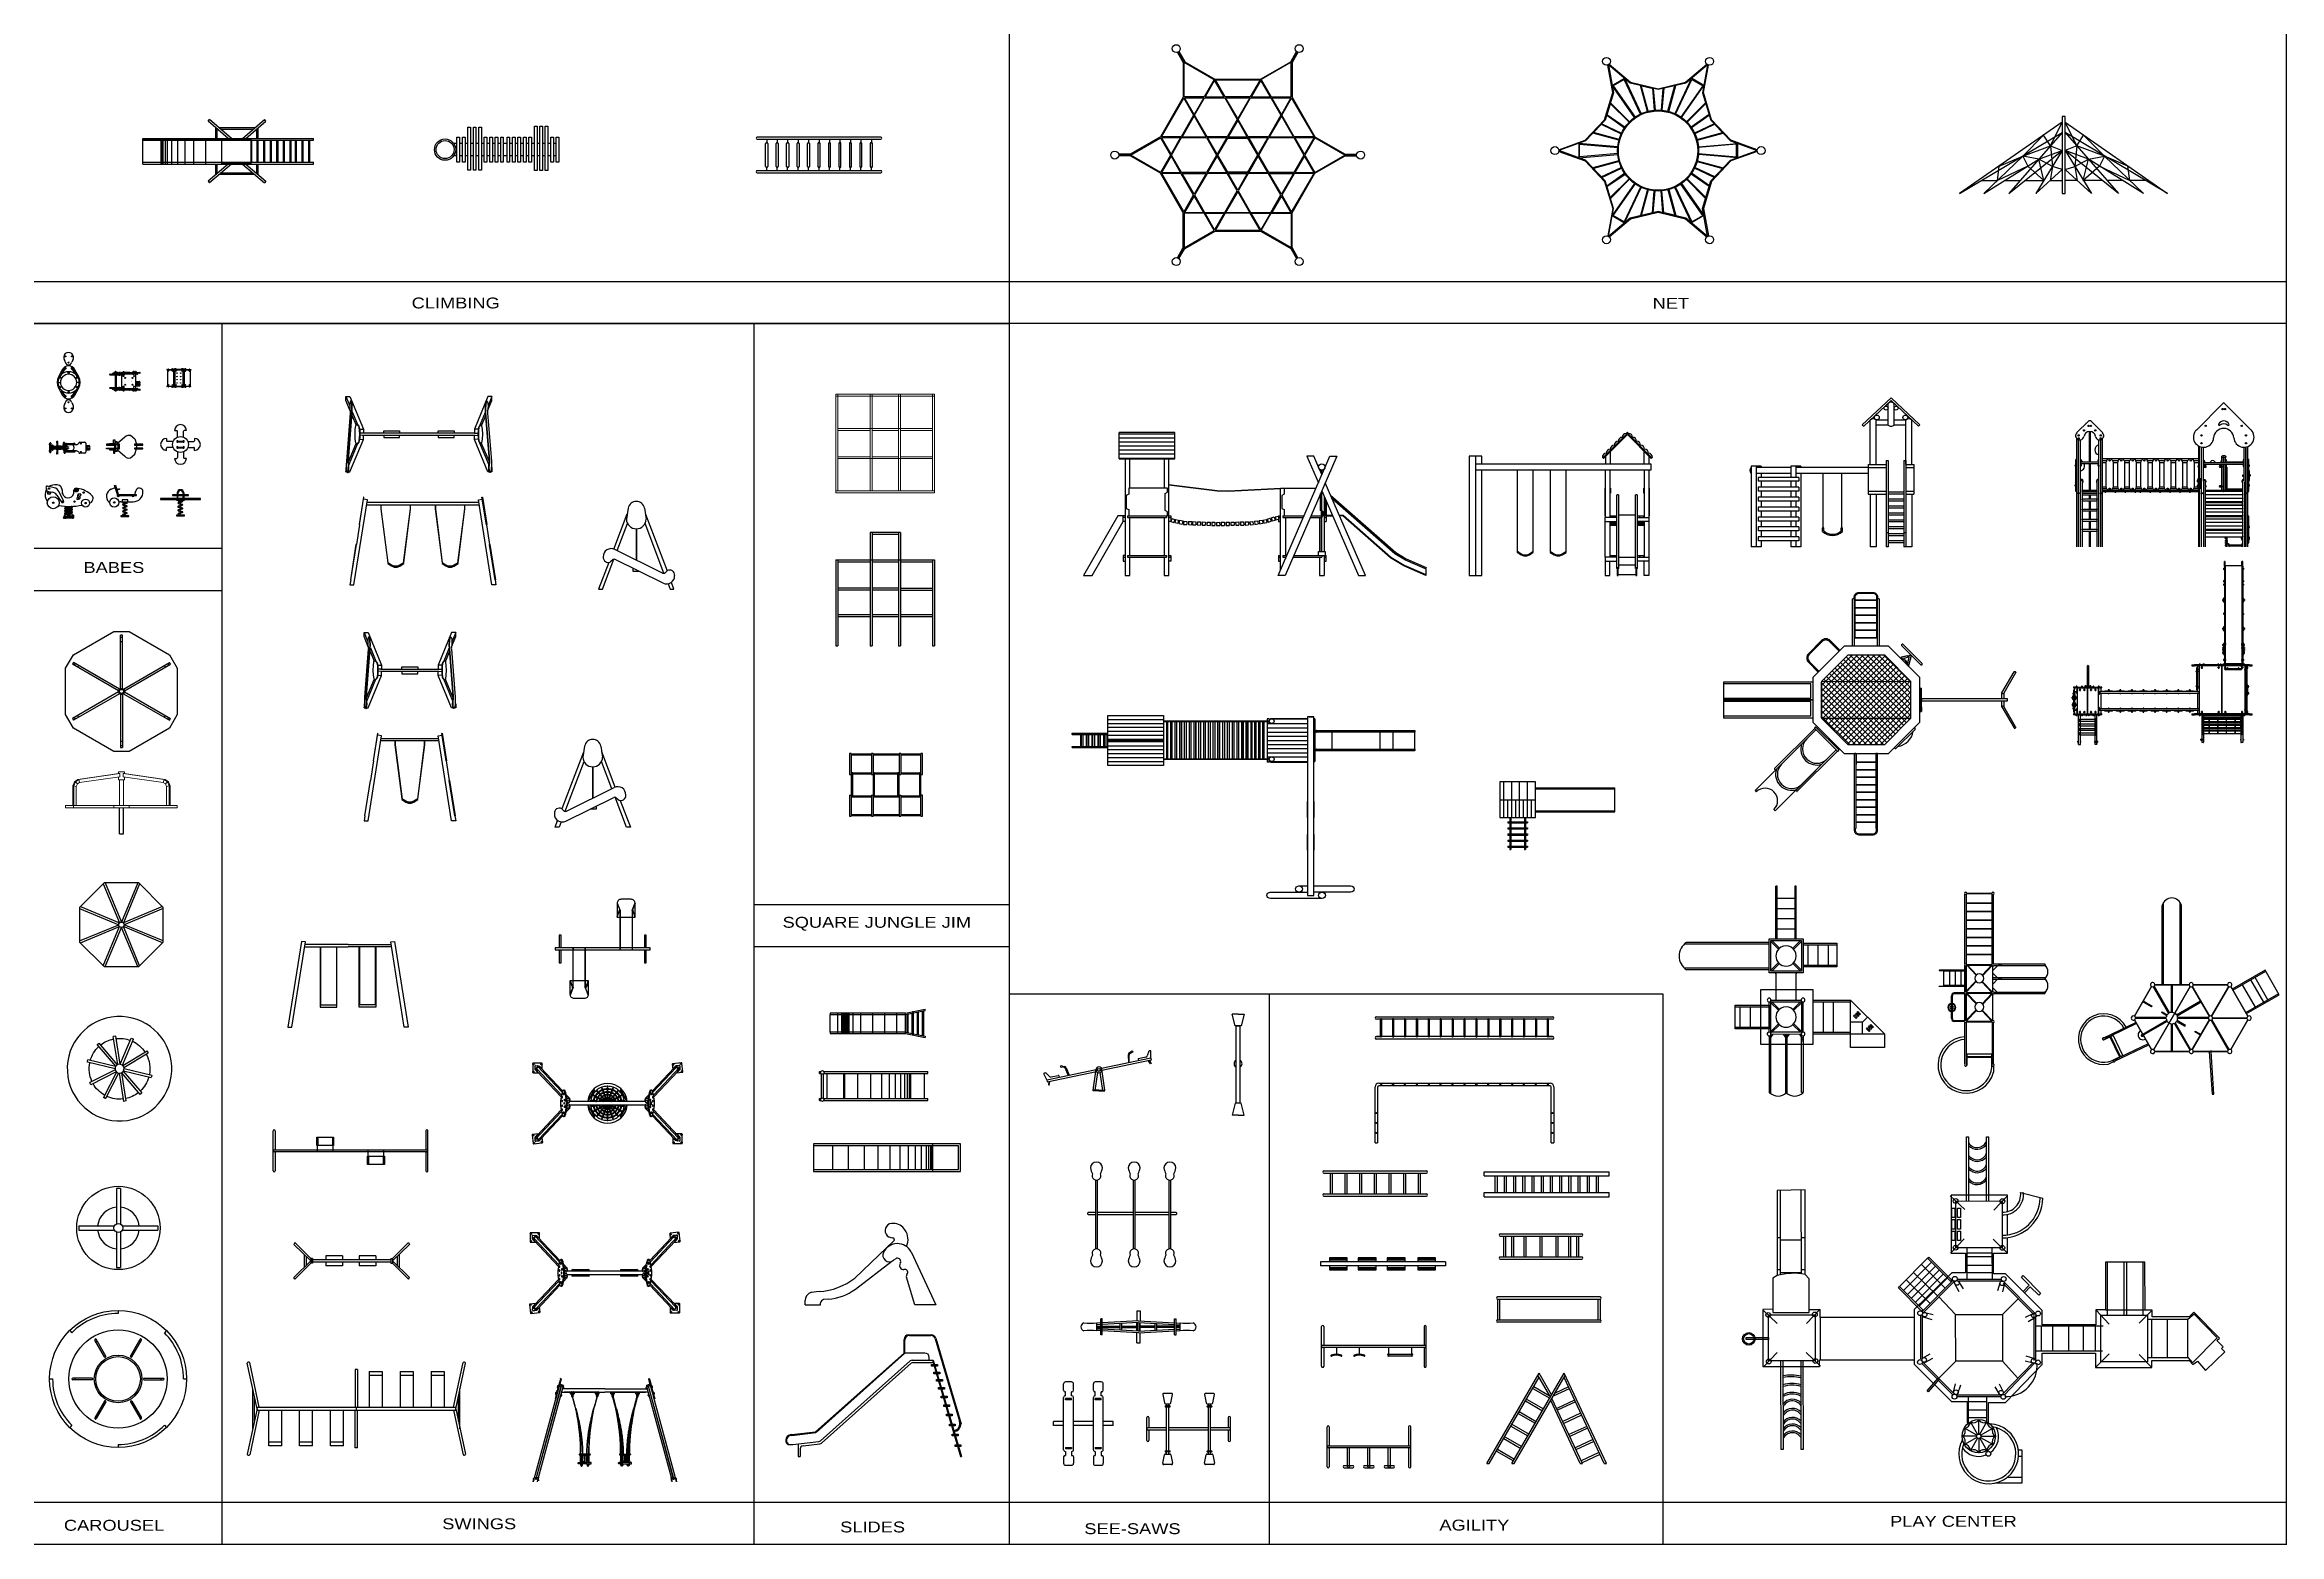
# Model space of a CAD drawing. Header units: millimetres. Extents: x 1089 to 46270, y 1624 to 35257.
# Drawn here: x 1093.3 to 1149.6, y 1625.1 to 1662.6 of the extents above; entities that cross this region are included whole.
import ezdxf
from ezdxf.enums import TextEntityAlignment as Align

# ---------------------------------------------------------------- set-up
doc = ezdxf.new("R2010")
doc.units = ezdxf.units.MM
doc.layers.add('www.cad-blocks.net', color=7, linetype='Continuous')
doc.styles.get("Standard").update_dxf_attribs({"font": 'arial.ttf'})
doc.styles.add('TITLE', font='helvc-ms.shx', dxfattribs={"width": 1.2, "height": 0.16})

msp = doc.modelspace()

# ---------------------------------------------------------------- texts
at = {"layer": 'www.cad-blocks.net', "style": 'TITLE', "width": 1.2}
for s, height, p in [('CLIMBING', 0.2741, (1103.639, 1656.004)), ('NET', 0.2741, (1134.259, 1655.995)), ('BABES', 0.2741, (1095.026, 1649.339)), ('SQUARE JUNGLE JIM', 0.27415, (1114.25, 1640.397)), ('CAROUSEL', 0.2741, (1095.03, 1625.203)), ('SWINGS', 0.2741, (1104.231, 1625.241)), ('SLIDES', 0.2741, (1114.144, 1625.16)), ('SEE-SAWS', 0.2741, (1120.692, 1625.117)), ('AGILITY', 0.2741, (1129.307, 1625.208)), ('PLAY CENTER', 0.27415, (1141.379, 1625.303))]:
    msp.add_text(s, height=height, dxfattribs=at).set_placement(p, align=Align.CENTER)

# ---------------------------------------------------------------- blocks, each defined once
blk = doc.blocks.new('\\M+5B6F9\\M+5CDAF\\M+5C6F7\\M+5D0B5')
at = {"color": 0}
for p, q in [((-543, 3734), (-284, 3487)), ((485, 3745), (238, 3486)), ((-2034, 3384), (-2034, 3420)), ((-2034, 3420), (-438, 3420)), ((-438, 3384), (-2034, 3384)), ((492, 3567), (432, 3567)), ((432, 3567), (432, 2910)), ((2635, 3431), (1115, 3431)), ((1154, 3431), (1154, 3058)), ((1209, 3487), (1209, 3431)), ((1741, 3431), (1741, 3058)), ((1786, 3487), (1786, 3431)), ((-2034, 3024), (-2034, 3059)), ((-2034, 3059), (-438, 3059)), ((-438, 3024), (-2034, 3024)), ((-532, 2706), (-285, 2964)), ((496, 2716), (237, 2963)), ((432, 2910), (485, 2910)), ((2640, 3058), (1132, 3058)), ((1209, 3058), (1209, 2984)), ((1786, 3058), (1786, 2984)), ((345, 2717), (-418, 2717)), ((829, 1214), (1340, 709)), ((900, 1285), (1410, 780)), ((-487, 883), (-1055, 321)), ((-466, 862), (-1034, 300)), ((-464, 832), (-389, 686)), ((345, 1019), (-418, 1023)), ((368, 906), (-402, 906)), ((368, 876), (-402, 876)), ((-391, 870), (-310, 737)), ((357, 857), (306, 701)), ((435, 832), (398, 681)), ((994, 300), (432, 856)), ((1015, 321), (453, 878)), ((548, 929), (1058, 424)), ((596, 736), (1021, 1165)), ((618, 1000), (1129, 496)), ((689, 1071), (1199, 567)), ((734, 599), (1155, 1032)), ((759, 1143), (1269, 638)), ((872, 463), (1297, 892)), ((-445, 275), (-750, 581)), ((398, 275), (713, 578)), ((-1830, -119), (-2052, 10)), ((-1815, -104), (-1943, 118)), ((-1795, -99), (-1795, 158)), ((-1775, -104), (-1647, 118)), ((-1760, -119), (-1538, 10)), ((-1556, 45), (-1077, 45)), ((-1459, 45), (-1459, -287)), ((-1317, 45), (-1317, -287)), ((-1170, 45), (-1170, -287)), ((-1077, 248), (-1077, -539)), ((-1047, 248), (-1047, -539)), ((-1026, 234), (-870, 184)), ((-1002, 312), (-850, 276)), ((955, 294), (809, 220)), ((993, 222), (860, 140)), ((997, -539), (997, 248)), ((1027, -539), (1027, 248)), ((1028, 70), (1597, 70)), ((1153, 70), (1153, -386)), ((1286, 70), (1286, -386)), ((1443, 70), (1443, -386)), ((1503, 370), (1762, 123)), ((1508, 74), (1508, -386)), ((2534, 370), (2287, 111)), ((2439, 78), (3596, 78)), ((3596, 43), (2440, 43)), ((3596, 78), (3596, 43)), ((-1835, -139), (-2092, -139)), ((-1830, -159), (-2052, -287)), ((-1815, -173), (-1943, -396)), ((-1795, -179), (-1795, -435)), ((-1775, -173), (-1647, -396)), ((-1760, -159), (-1538, -287)), ((-1755, -139), (-1498, -139)), ((-1538, -287), (-1077, -287)), ((1028, -386), (1597, -386)), ((1503, -661), (1750, -402)), ((2439, -283), (3596, -283)), ((3596, -318), (2440, -318)), ((3596, -283), (3596, -318)), ((-2634, -438), (-2634, -922)), ((-2537, -922), (-2537, -647)), ((-1055, -595), (-487, -1140)), ((-1039, -514), (-906, -433)), ((-1034, -574), (-466, -1119)), ((-1001, -586), (-855, -512)), ((-445, -567), (-750, -846)), ((392, -1136), (955, -579)), ((398, -567), (680, -852)), ((413, -1157), (976, -601)), ((955, -605), (804, -568)), ((980, -526), (824, -476)), ((2534, -661), (2275, -414)), ((-2634, -922), (-2047, -922)), ((-2162, -922), (-2162, -852)), ((-2047, -922), (-2047, -852)), ((-482, -1125), (-445, -973)), ((-430, -1139), (380, -1139)), ((-430, -1169), (380, -1169)), ((-404, -1149), (-353, -993)), ((-262, -2370), (-262, -1161)), ((184, -2381), (184, -1161)), ((344, -1162), (263, -1029)), ((417, -1124), (342, -978)), ((2593, -894), (2488, -1298)), ((-263, -1273), (184, -1273)), ((-260, -1473), (184, -1473)), ((-262, -1765), (184, -1765)), ((-559, -2241), (-311, -2491)), ((-263, -2027), (184, -2027)), ((-263, -2241), (184, -2241)), ((479, -2251), (224, -2491)), ((385, -2458), (1336, -2458)), ((385, -2759), (1336, -2759)), ((385, -2809), (1336, -2809)), ((479, -2425), (479, -3134)), ((-559, -3258), (-325, -3026)), ((-378, -3180), (-378, -3903)), ((472, -3261), (238, -3026)), ((305, -3903), (305, -3180)), ((385, -3100), (1336, -3100)), ((-378, -3541), (305, -3541)), ((-372, -3257), (305, -3257)), ((-378, -3903), (-477, -3990)), ((-477, -3990), (-28, -4435)), ((-378, -3903), (305, -3903)), ((-28, -4435), (401, -4016)), ((401, -4016), (305, -3903))]:
    blk.add_line(p, q, dxfattribs=at)
for points in [[(-52, 4045), (-16, 4045), (-16, 3645), (-52, 3645)], [(-438, 3647), (392, 3647), (392, 2804), (-438, 2804)], [(458, 887), (878, 1306), (900, 1285), (480, 865)], [(-980, 789), (-749, 590), (-765, 571), (-996, 771)], [(990, 361), (1410, 780), (1432, 758), (1012, 339)], [(-445, 275), (398, 275), (398, -567), (-445, -567)], [(1597, 271), (2440, 271), (2440, -565), (1597, -565)], [(1730, 344), (1899, 344), (1899, 287), (1730, 287)], [(1730, 243), (1899, 243), (1899, 187), (1730, 187)], [(1936, 344), (2105, 344), (2105, 287), (1936, 287)], [(1936, 243), (2105, 243), (2105, 187), (1936, 187)], [(2141, 344), (2311, 344), (2311, 287), (2141, 287)], [(2141, 243), (2311, 243), (2311, 187), (2141, 187)], [(-458, -2337), (385, -2337), (385, -3180), (-458, -3180)]]:
    blk.add_lwpolyline(points, close=True, dxfattribs=at)
for points in [[(2252, -661), (2547, -661), (2547, 356), (1503, 356), (1503, 95), (1148, 95), (1148, 342), (485, 1019), (345, 1019), (345, 2717), (485, 2717), (485, 2911), (1041, 2911), (1121, 2984), (2641, 2984), (2634, 3487), (1101, 3487), (1054, 3567), (492, 3567), (492, 3748), (-539, 3748), (-539, 2724), (-418, 2724), (-418, 1023), (-499, 1023), (-1168, 351), (-1168, 70), (-1556, 70), (-1556, 41)], [(-1556, -318), (-1188, -318), (-1188, -619), (-505, -1283), (-298, -1283), (-298, -2241), (-559, -2241), (-559, -3258), (-432, -3258), (-432, -3930), (-505, -3997), (-445, -4077), (-612, -4224), (-278, -4572), (-217, -4512), (-191, -4539), (-77, -4425), (-30, -4472), (439, -4010), (352, -3930), (352, -3261), (472, -3261), (472, -3134), (1336, -3134), (1336, -2425), (479, -2425), (479, -2251), (211, -2251), (211, -1283), (465, -1283), (1128, -621), (1128, -407), (1503, -407), (1503, -661), (1780, -661)], [(1831, -661), (2200, -661)], [(808, -939), (924, -1048), (1061, -910), (1096, -942), (779, -1251), (747, -1220), (892, -1069), (786, -963)]]:
    blk.add_lwpolyline(points, dxfattribs=at)
for centre, radius in [((-39, 3999), 114), ((-39, 3999), 93.7), ((-447, 3640), 43.1), ((392, 3648), 43.1), ((-438, 2802), 43.1), ((400, 2810), 43.1), ((-459, 917), 43.6), ((-421, 842), 41.3), ((394, 834), 41.3), ((420, 914), 43.6), ((-1795, -139), 299), ((-1083, 297), 43.6), ((-1003, 271), 41.3), ((965, 252), 41.3), ((1039, 290), 43.6), ((1599, 276), 43.1), ((2440, 273), 43.1), ((-2111, -312), 45.3), ((-1795, -139), 40), ((-1086, -582), 43.6), ((-1011, -544), 41.3), ((957, -563), 41.3), ((1036, -589), 43.6), ((1597, -565), 43.1), ((2437, -568), 43.1), ((-466, -1206), 43.6), ((-440, -1126), 41.3), ((375, -1134), 41.3), ((413, -1209), 43.6)]:
    blk.add_circle(centre, radius, dxfattribs=at)
for centre, radius, start, end in [((-1912, 3215), 182, 301.3725, 68.247), ((-1912, 3215), 212, 312.8404, 52.9065), ((-1785, 3215), 182, 301.3725, 68.247), ((-1785, 3215), 212, 312.8404, 52.9065), ((-1666, 3215), 182, 301.3725, 68.247), ((-1666, 3215), 212, 312.8404, 52.9065), ((-1505, 3215), 182, 301.3725, 68.247), ((-1505, 3215), 212, 312.8404, 52.9065), ((-1339, 3215), 182, 301.3725, 68.247), ((-1339, 3215), 212, 312.8404, 52.9065), ((-1351, 3218), 318, 330.0375, 31.4783), ((-1351, 3218), 348, 332.8432, 28.5035), ((-1417, 3218), 543, 343.0135, 17.89), ((-1417, 3218), 573, 343.928, 16.9238), ((-1746, 3244), 1022, 349.5913, 7.9077), ((-1746, 3244), 1052, 349.8913, 7.6809), ((-10, 3191), 1150, 349.6645, 14.914), ((-2112, -319), 538, 61.4934, 357.7704), ((-2112, -319), 488, 67.2471, 352.0168), ((-1800, -139), 358, 124.4586, 201.8311), ((-2148, -44), 110, 300.5688, 29.4312), ((-2053, 120), 110, 270.5688, 359.4312), ((-1889, 214), 110, 240.5688, 329.4312), ((-1701, 214), 110, 210.5688, 299.4312), ((-1537, 120), 110, 180.5688, 269.4312), ((-1442, -44), 110, 150.5688, 239.4312), ((2946, -113), 212, 132.8404, 232.9065), ((2946, -113), 182, 121.3725, 248.247), ((3161, -113), 212, 132.8404, 232.9065), ((3161, -113), 182, 121.3725, 248.247), ((3365, -113), 212, 132.8404, 232.9065), ((3365, -113), 182, 121.3725, 248.247), ((3584, -113), 212, 132.8404, 232.9065), ((3584, -113), 182, 121.3725, 248.247), ((-2148, -233), 110, 330.5688, 59.4312), ((-1800, -139), 358, 216.3552, 295.5718), ((-2053, -397), 110, 0.5688, 89.4312), ((-1889, -491), 110, 30.5688, 119.4312), ((-1701, -491), 110, 60.5688, 149.4312), ((-1537, -397), 110, 90.5688, 179.4312), ((-1442, -233), 110, 120.5688, 209.4312), ((-520, -632), 560, 177.9224, 274.3485), ((2504, -567), 730, 179.7008, 268.7451), ((2504, -567), 680, 179.7008, 268.7451), ((2556, -582), 365, 176.6606, 276.7704), ((2556, -582), 315, 176.6606, 276.7704)]:
    blk.add_arc(centre, radius, start, end, dxfattribs=at)
blk = doc.blocks.new('PR65')
at = {"xscale": 0.864, "yscale": 0.864, "zscale": 0.864, "rotation": 90.03457524624672}
blk.add_blockref('\\M+5B6F9\\M+5CDAF\\M+5C6F7\\M+5D0B5', (-347, -467), dxfattribs=at)
blk = doc.blocks.new('A$C7C8B3D8F')
for p, q in [((0.025, 0.924, 0), (0, 0.88, 0)), ((0.43, 0.462, 0), (0, 0.88, 0)), ((0.43, 0.52, 0), (0.025, 0.924, 0)), ((0.261, 0.626, 0), (0.261, 0.298, 0)), ((0.312, 0.577, 0), (0.312, 0.347, 0)), ((0.808, 0.588, 0), (0.808, 0.495, 0)), ((1.228, 0.588, 0), (0.808, 0.588, 0)), ((0.808, 0.588, 0), (0.808, 0.495, 0)), ((1.228, 0.588, 0), (0.808, 0.588, 0)), ((1.228, 0.588, 0), (1.228, 0.495, 0)), ((1.228, 0.588, 0), (1.228, 0.495, 0)), ((1.228, 0.588, 0), (1.228, 0.495, 0)), ((1.648, 0.588, 0), (1.648, 0.495, 0)), ((2.068, 0.588, 0), (1.648, 0.588, 0)), ((2.068, 0.588, 0), (2.068, 0.495, 0)), ((2.488, 0.52, 0), (2.893, 0.924, 0)), ((2.488, 0.462, 0), (2.919, 0.88, 0)), ((2.607, 0.577, 0), (2.607, 0.347, 0)), ((2.657, 0.626, 0), (2.657, 0.298, 0)), ((2.893, 0.924, 0), (2.919, 0.88, 0)), ((0.43, 0.462, 0), (0, 0.044, 0)), ((0.025, 0, 0), (0, 0.044, 0)), ((0.43, 0.404, 0), (0.025, 0, 0)), ((0.43, 0.521, 0), (0.43, 0.403, 0)), ((0.472, 0.521, 0), (0.43, 0.521, 0)), ((0.472, 0.403, 0), (0.43, 0.403, 0)), ((0.472, 0.521, 0), (0.472, 0.403, 0)), ((0.473, 0.495, 0), (0.472, 0.505, 0)), ((0.472, 0.495, 0), (2.446, 0.495, 0)), ((0.472, 0.428, 0), (0.472, 0.495, 0)), ((0.473, 0.428, 0), (0.472, 0.418, 0)), ((2.446, 0.428, 0), (0.472, 0.428, 0)), ((0.808, 0.428, 0), (0.808, 0.336, 0)), ((0.808, 0.428, 0), (0.808, 0.336, 0)), ((1.228, 0.336, 0), (0.808, 0.336, 0)), ((1.228, 0.336, 0), (0.808, 0.336, 0)), ((1.228, 0.428, 0), (1.228, 0.336, 0)), ((1.228, 0.428, 0), (1.228, 0.336, 0)), ((1.648, 0.428, 0), (1.648, 0.336, 0)), ((2.068, 0.336, 0), (1.648, 0.336, 0)), ((2.068, 0.428, 0), (2.068, 0.336, 0)), ((2.446, 0.521, 0), (2.446, 0.403, 0)), ((2.446, 0.521, 0), (2.488, 0.521, 0)), ((2.446, 0.521, 0), (2.446, 0.403, 0)), ((2.446, 0.521, 0), (2.488, 0.521, 0)), ((2.446, 0.495, 0), (2.446, 0.505, 0)), ((2.446, 0.495, 0), (2.446, 0.505, 0)), ((2.446, 0.495, 0), (2.446, 0.428, 0)), ((2.446, 0.428, 0), (2.446, 0.418, 0)), ((2.446, 0.428, 0), (2.446, 0.418, 0)), ((2.446, 0.403, 0), (2.488, 0.403, 0)), ((2.446, 0.403, 0), (2.488, 0.403, 0)), ((2.488, 0.521, 0), (2.488, 0.403, 0)), ((2.488, 0.521, 0), (2.488, 0.403, 0)), ((2.488, 0.462, 0), (2.919, 0.044, 0)), ((2.488, 0.404, 0), (2.893, 0, 0)), ((2.893, 0, 0), (2.919, 0.044, 0))]:
    blk.add_line(p, q)
blk = doc.blocks.new('A$C7BFF2AE0')
for p, q in [((0, 0.315), (1.575, 0.315)), ((0, 0.263), (0, 0.315)), ((1.575, 0.263), (1.575, 0.315)), ((0, 0.263), (1.575, 0.263)), ((0, 0.053), (1.575, 0.053)), ((0, 0), (0, 0.053)), ((0.139, 0.053), (0.139, 0.263)), ((0.166, 0.053), (0.166, 0.263)), ((0.255, 0.053), (0.255, 0.263)), ((0.281, 0.053), (0.281, 0.263)), ((0.371, 0.053), (0.371, 0.263)), ((0.397, 0.053), (0.397, 0.263)), ((0.487, 0.053), (0.487, 0.263)), ((0.513, 0.053), (0.513, 0.263)), ((0.603, 0.053), (0.603, 0.263)), ((0.629, 0.053), (0.629, 0.263)), ((0.719, 0.053), (0.719, 0.263)), ((0.745, 0.053), (0.745, 0.263)), ((0.835, 0.053), (0.835, 0.263)), ((0.861, 0.053), (0.861, 0.263)), ((0.951, 0.053), (0.951, 0.263)), ((0.977, 0.053), (0.977, 0.263)), ((1.067, 0.053), (1.067, 0.263)), ((1.093, 0.053), (1.093, 0.263)), ((1.183, 0.053), (1.183, 0.263)), ((1.209, 0.053), (1.209, 0.263)), ((1.299, 0.053), (1.299, 0.263)), ((1.325, 0.053), (1.325, 0.263)), ((1.415, 0.053), (1.415, 0.263)), ((1.441, 0.053), (1.441, 0.263)), ((1.575, 0), (1.575, 0.053)), ((0, 0), (1.575, 0))]:
    blk.add_line(p, q)
blk = doc.blocks.new('A$C3A940CFC')
for p, q in [((1.309, 0.378), (0, 0.378)), ((0, 0.378), (0, 0.352)), ((1.31, 0.352), (0, 0.352)), ((0.042, 0.352), (0.042, 0.037)), ((0.214, 0.352), (0.214, 0.037)), ((0.232, 0.352), (0.232, 0.037)), ((0.257, 0.352), (0.257, 0.037)), ((0.287, 0.352), (0.287, 0.037)), ((0.341, 0.352), (0.341, 0.037)), ((0.408, 0.352), (0.408, 0.037)), ((0.483, 0.352), (0.483, 0.037)), ((0.58, 0.352), (0.58, 0.037)), ((0.716, 0.352), (0.716, 0.037)), ((0.881, 0.352), (0.881, 0.037)), ((1.046, 0.352), (1.046, 0.037)), ((1.057, 0.352), (1.057, 0.037)), ((1.267, 0.352), (1.267, 0.037)), ((1.313, 0.349), (1.313, 0.04)), ((1.34, 0.346), (1.34, 0.043)), ((1.365, 0.352), (1.346, 0.352)), ((1.365, 0.378), (1.347, 0.378)), ((1.365, 0.378), (1.365, 0.352)), ((1.31, 0.037), (0, 0.037)), ((0, 0.037), (0, 0.011)), ((1.309, 0.011), (0, 0.011)), ((1.365, 0.037), (1.346, 0.037)), ((1.365, 0.011), (1.347, 0.011)), ((1.365, 0.037), (1.365, 0.011))]:
    blk.add_line(p, q)
for centre in [(1.328, 0.366), (1.328, 0.023)]:
    blk.add_circle(centre, 0.0228)
blk = doc.blocks.new('A$C77CA7B29')
for p, q in [((0.158, 0.752), (0, 1.487)), ((0.192, 0.778), (0.039, 1.495)), ((3.326, 0.778), (3.48, 1.495)), ((3.361, 0.752), (3.518, 1.487)), ((1.741, 1.382), (1.741, 0.778)), ((1.777, 1.382), (1.741, 1.382)), ((1.777, 1.382), (1.777, 0.778)), ((1.966, 1.353), (1.966, 0.778)), ((1.966, 1.353), (2.176, 1.353)), ((1.966, 1.292), (2.176, 1.292)), ((2.176, 1.353), (2.176, 0.778)), ((2.465, 1.353), (2.465, 0.778)), ((2.465, 1.353), (2.675, 1.353)), ((2.465, 1.292), (2.675, 1.292)), ((2.675, 1.353), (2.675, 0.778)), ((2.963, 1.353), (2.963, 0.778)), ((2.963, 1.353), (3.173, 1.353)), ((2.963, 1.292), (3.173, 1.292)), ((3.173, 1.353), (3.173, 0.778)), ((0.158, 0.752), (0, 0.017)), ((0.192, 0.726), (0.039, 0.008)), ((0.088, 0.427), (0.088, 1.077)), ((0.114, 0.55), (0.114, 0.954)), ((0.158, 0.778), (3.361, 0.778)), ((0.158, 0.726), (0.158, 0.778)), ((0.158, 0.726), (3.361, 0.726)), ((0.345, 0.151), (0.345, 0.726)), ((0.555, 0.151), (0.555, 0.726)), ((0.843, 0.151), (0.843, 0.726)), ((1.053, 0.151), (1.053, 0.726)), ((1.342, 0.151), (1.342, 0.726)), ((1.552, 0.151), (1.552, 0.726)), ((1.741, 0.122), (1.741, 0.726)), ((1.759, 0.726), (1.759, 0.778)), ((1.777, 0.122), (1.777, 0.726)), ((3.326, 0.726), (3.48, 0.008)), ((3.361, 0.726), (3.361, 0.778)), ((3.361, 0.726), (3.361, 0.778)), ((3.361, 0.752), (3.518, 0.017)), ((3.404, 0.55), (3.404, 0.954)), ((3.43, 0.427), (3.43, 1.077)), ((0.555, 0.212), (0.345, 0.212)), ((0.555, 0.151), (0.345, 0.151)), ((1.053, 0.212), (0.843, 0.212)), ((1.053, 0.151), (0.843, 0.151)), ((1.552, 0.212), (1.342, 0.212)), ((1.552, 0.151), (1.342, 0.151)), ((1.777, 0.122), (1.741, 0.122))]:
    blk.add_line(p, q)
for centre, start, end in [((0.021, 1.482), 37.5881, 166.6022), ((3.497, 1.482), 13.3978, 142.4119), ((0.021, 0.022), 193.3978, 322.4119), ((3.497, 0.022), 217.5881, 346.6022)]:
    blk.add_arc(centre, 0.0218, start, end)
blk = doc.blocks.new('A$C197E7288')
for p, q in [((1.646, 1.555, 0), (1.682, 1.597, 0)), ((2.149, 1.12, 0), (1.646, 1.555, 0)), ((2.233, 1.12, 0), (1.682, 1.597, 0)), ((1.841, 1.12, 0), (1.841, 1.386, 0)), ((1.878, 1.12, 0), (1.878, 1.354, 0)), ((2.823, 1.386, 0), (1.925, 1.386, 0)), ((2.78, 1.349, 0), (1.968, 1.349, 0)), ((2.515, 1.12, 0), (3.067, 1.597, 0)), ((2.6, 1.12, 0), (3.103, 1.555, 0)), ((2.871, 1.12, 0), (2.871, 1.354, 0)), ((2.907, 1.12, 0), (2.907, 1.386, 0)), ((3.103, 1.555, 0), (3.067, 1.597, 0)), ((0, 1.12, 0), (4.301, 1.12, 0)), ((0, 0.477, 0), (0, 1.12, 0)), ((0, 1.074, 0), (2.727, 1.074, 0)), ((2.727, 1.074, 0), (0, 1.074, 0)), ((0.46, 0.477, 0), (0.46, 1.12, 0)), ((0.478, 0.477, 0), (0.478, 1.12, 0)), ((0.515, 0.477, 0), (0.515, 1.12, 0)), ((0.57, 0.477, 0), (0.57, 1.12, 0)), ((0.625, 0.477, 0), (0.625, 1.12, 0)), ((0.735, 0.477, 0), (0.735, 1.12, 0)), ((0.883, 0.477, 0), (0.883, 1.12, 0)), ((1.066, 0.477, 0), (1.066, 1.12, 0)), ((1.287, 0.477, 0), (1.287, 1.12, 0)), ((1.59, 0.477, 0), (1.59, 1.12, 0)), ((1.992, 0.477, 0), (1.992, 1.12, 0)), ((1.992, 0.477, 0), (1.992, 1.12, 0)), ((2.022, 1.098, 0), (2.726, 1.098, 0)), ((2.022, 1.091, 0), (2.022, 1.098, 0)), ((2.726, 1.091, 0), (2.022, 1.091, 0)), ((2.726, 1.098, 0), (2.726, 1.091, 0)), ((2.727, 0.477, 0), (2.727, 1.12, 0)), ((2.727, 1.074, 0), (4.301, 1.074, 0)), ((2.745, 0.522, 0), (2.745, 1.074, 0)), ((2.883, 0.522, 0), (2.883, 1.074, 0)), ((2.911, 0.522, 0), (2.911, 1.074, 0)), ((2.911, 0.522, 0), (2.911, 1.074, 0)), ((3.049, 0.522, 0), (3.049, 1.074, 0)), ((3.076, 0.522, 0), (3.076, 1.074, 0)), ((3.076, 0.522, 0), (3.076, 1.074, 0)), ((3.214, 0.522, 0), (3.214, 1.074, 0)), ((3.242, 0.522, 0), (3.242, 1.074, 0)), ((3.242, 0.522, 0), (3.242, 1.074, 0)), ((3.38, 0.522, 0), (3.38, 1.074, 0)), ((3.407, 0.522, 0), (3.407, 1.074, 0)), ((3.407, 0.522, 0), (3.407, 1.074, 0)), ((3.545, 0.522, 0), (3.545, 1.074, 0)), ((3.573, 0.522, 0), (3.573, 1.074, 0)), ((3.573, 0.522, 0), (3.573, 1.074, 0)), ((3.711, 0.522, 0), (3.711, 1.074, 0)), ((3.711, 0.522, 0), (3.711, 1.074, 0)), ((3.738, 0.522, 0), (3.738, 1.074, 0)), ((3.849, 0.522, 0), (3.849, 1.074, 0)), ((3.876, 0.522, 0), (3.876, 1.074, 0)), ((3.876, 0.522, 0), (3.876, 1.074, 0)), ((4.014, 0.522, 0), (4.014, 1.074, 0)), ((4.042, 0.522, 0), (4.042, 1.074, 0)), ((4.042, 0.522, 0), (4.042, 1.074, 0)), ((4.18, 0.522, 0), (4.18, 1.074, 0)), ((4.207, 0.522, 0), (4.207, 1.074, 0)), ((4.301, 1.074, 0), (4.301, 1.12, 0)), ((0, 0.522, 0), (2.727, 0.522, 0)), ((0, 0.477, 0), (4.301, 0.477, 0)), ((2.149, 0.477, 0), (1.646, 0.042, 0)), ((1.646, 0.042, 0), (1.682, 0, 0)), ((2.233, 0.477, 0), (1.682, 0, 0)), ((1.841, 0.211, 0), (1.841, 0.477, 0)), ((1.878, 0.242, 0), (1.878, 0.477, 0)), ((2.823, 0.211, 0), (1.925, 0.211, 0)), ((2.78, 0.247, 0), (1.968, 0.247, 0)), ((2.022, 0.5, 0), (2.726, 0.5, 0)), ((2.022, 0.493, 0), (2.022, 0.5, 0)), ((2.726, 0.493, 0), (2.022, 0.493, 0)), ((2.515, 0.477, 0), (3.067, 0, 0)), ((2.6, 0.477, 0), (3.103, 0.042, 0)), ((2.726, 0.5, 0), (2.726, 0.493, 0)), ((2.727, 0.522, 0), (4.301, 0.522, 0)), ((2.871, 0.242, 0), (2.871, 0.477, 0)), ((2.907, 0.211, 0), (2.907, 0.477, 0)), ((3.103, 0.042, 0), (3.067, 0, 0)), ((4.301, 0.477, 0), (4.301, 0.522, 0))]:
    blk.add_line(p, q)
blk = doc.blocks.new('A$C63B20B40')
for p, q in [((0, 0.026), (0, 1.028)), ((0.053, 1.028), (0.053, 0.554)), ((1.098, 0.659), (1.098, 0.87)), ((1.098, 0.87), (1.52, 0.87)), ((1.52, 0.659), (1.098, 0.659)), ((1.112, 0.764), (1.112, 0.501)), ((1.125, 0.87), (1.125, 0.659)), ((1.494, 0.87), (1.494, 0.659)), ((1.507, 0.764), (1.507, 0.501)), ((1.52, 0.87), (1.52, 0.659)), ((3.849, 1.028), (3.849, 0.554)), ((3.901, 0.026), (3.901, 1.028)), ((0.026, 0.554), (3.875, 0.554)), ((3.875, 0.501), (0.026, 0.501)), ((0.053, 0.501), (0.053, 0.026)), ((2.381, 0.395), (2.803, 0.395)), ((2.381, 0.185), (2.381, 0.395)), ((2.803, 0.185), (2.381, 0.185)), ((2.394, 0.29), (2.394, 0.554)), ((2.408, 0.185), (2.408, 0.395)), ((2.777, 0.185), (2.777, 0.395)), ((2.79, 0.29), (2.79, 0.554)), ((2.803, 0.395), (2.803, 0.185)), ((3.849, 0.501), (3.849, 0.026))]:
    blk.add_line(p, q)
for centre, start, end in [((0.026, 1.028), 0, 180), ((3.875, 1.028), 0, 180), ((0.026, 0.527), 90, 270), ((0.026, 0.026), 180, 0), ((3.875, 0.026), 180, 0), ((3.875, 0.527), 270, 90)]:
    blk.add_arc(centre, 0.0264, start, end)
blk = doc.blocks.new('A$C14BC7BB2')
for p, q in [((2.984, 2.603), (2.984, 2.947)), ((3.004, 2.603), (3.004, 2.93)), ((3.101, 3.064), (3.673, 3.064)), ((3.119, 3.044), (3.66, 3.044)), ((3.77, 2.962), (4.379, 0.886)), ((3.785, 2.98), (4.419, 0.82)), ((0.756, 0.618), (2.984, 2.603)), ((0.77, 0.603), (2.997, 2.588)), ((0.879, 0.392), (3.138, 2.405)), ((0.905, 0.335), (3.161, 2.345)), ((3.511, 2.603), (2.984, 2.603)), ((3.191, 2.425), (3.718, 2.425)), ((3.214, 2.365), (3.718, 2.365)), ((3.619, 2.425), (3.619, 2.495)), ((3.678, 2.318), (3.824, 2.318)), ((3.678, 2.274), (3.678, 2.318)), ((3.824, 2.274), (3.678, 2.274)), ((3.697, 2.425), (4.409, 0)), ((3.718, 2.425), (4.43, 0)), ((3.824, 2.318), (3.824, 2.274)), ((3.736, 2.12), (3.883, 2.12)), ((3.736, 2.076), (3.736, 2.12)), ((3.883, 2.076), (3.736, 2.076)), ((3.802, 1.937), (3.949, 1.937)), ((3.802, 1.893), (3.802, 1.937)), ((3.949, 1.893), (3.802, 1.893)), ((3.854, 1.739), (4, 1.739)), ((3.854, 1.695), (3.854, 1.739)), ((4, 1.695), (3.854, 1.695)), ((3.883, 2.12), (3.883, 2.076)), ((3.949, 1.937), (3.949, 1.893)), ((4, 1.739), (4, 1.695)), ((3.92, 1.519), (4.066, 1.519)), ((3.92, 1.475), (3.92, 1.519)), ((4.066, 1.475), (3.92, 1.475)), ((3.986, 1.299), (4.132, 1.299)), ((3.986, 1.255), (3.986, 1.299)), ((4.132, 1.255), (3.986, 1.255)), ((4.066, 1.519), (4.066, 1.475)), ((4.132, 1.299), (4.132, 1.255)), ((0.157, 0.548), (0.756, 0.618)), ((0.159, 0.528), (0.758, 0.598)), ((4.052, 1.064), (4.198, 1.064)), ((4.052, 1.02), (4.052, 1.064)), ((4.198, 1.02), (4.052, 1.02)), ((4.125, 0.815), (4.271, 0.815)), ((4.125, 0.771), (4.125, 0.815)), ((4.271, 0.771), (4.125, 0.771)), ((4.198, 1.064), (4.198, 1.02)), ((4.271, 0.815), (4.271, 0.771)), ((0.051, 0.296), (0.178, 0.299)), ((0.178, 0.299), (0.835, 0.373)), ((0.316, 0.314), (0.316, 0)), ((0.366, 0.188), (0.366, 0)), ((0.437, 0.267), (0.861, 0.315)), ((4.198, 0.558), (4.345, 0.558)), ((4.198, 0.514), (4.198, 0.558)), ((4.345, 0.514), (4.198, 0.514)), ((4.271, 0.294), (4.418, 0.294)), ((4.271, 0.25), (4.271, 0.294)), ((4.418, 0.25), (4.271, 0.25)), ((4.345, 0.558), (4.345, 0.514)), ((4.418, 0.294), (4.418, 0.25)), ((0.316, 0), (0.366, 0)), ((4.409, 0), (4.43, 0))]:
    blk.add_line(p, q)
for centre, radius, start, end in [((3.101, 2.947), 0.117, 90, 180), ((3.119, 2.93), 0.115, 90, 180), ((3.66, 2.93), 0.115, 16.3535, 90), ((3.673, 2.947), 0.117, 16.3535, 90), ((3.191, 2.345), 0.0799, 90, 131.708), ((3.214, 2.285), 0.0799, 90, 131.708), ((3.511, 2.495), 0.108, 0, 90), ((4.224, 0.822), 0.168, 274.6807, 22.4541), ((4.224, 0.822), 0.195, 274.6807, 359.4337), ((0.143, 0.405), 0.143, 84.3622, 229.9692), ((0.143, 0.405), 0.123, 84.3622, 229.9692), ((0.446, 0.188), 0.0799, 96.4298, 180), ((0.826, 0.452), 0.0799, 276.4298, 311.708), ((0.852, 0.395), 0.0799, 276.4298, 311.708)]:
    blk.add_arc(centre, radius, start, end)
blk = doc.blocks.new('A$C281C1686')
for p, q in [((0.006, 2.228), (0.006, 2.294)), ((0.006, 2.294), (1.09, 2.294)), ((0.211, 2.504), (0.211, 2.57)), ((0.211, 2.57), (0.842, 2.57)), ((0.842, 2.504), (0.211, 2.504)), ((0.211, 2.366), (0.211, 2.432)), ((0.211, 2.432), (0.842, 2.432)), ((0.842, 2.366), (0.211, 2.366)), ((0.369, 2.57), (0.369, 2.641)), ((0.369, 2.432), (0.369, 2.503)), ((0.369, 2.294), (0.369, 2.365)), ((0.684, 2.57), (0.684, 2.641)), ((0.684, 2.432), (0.684, 2.503)), ((0.684, 2.294), (0.684, 2.365)), ((0.842, 2.57), (0.842, 2.504)), ((0.842, 2.432), (0.842, 2.366)), ((1.09, 2.294), (1.09, 2.228)), ((1.09, 2.228), (0.006, 2.228)), ((0.006, 2.09), (0.006, 2.156)), ((0.006, 2.156), (1.09, 2.156)), ((1.09, 2.09), (0.006, 2.09)), ((0.006, 1.953), (0.006, 2.018)), ((0.006, 2.018), (1.09, 2.018)), ((1.09, 1.953), (0.006, 1.953)), ((0.211, 1.815), (0.211, 1.881)), ((0.211, 1.881), (0.842, 1.881)), ((0.842, 1.815), (0.211, 1.815)), ((0.211, 1.677), (0.211, 1.743)), ((0.211, 1.743), (0.842, 1.743)), ((0.369, 2.156), (0.369, 2.227)), ((0.369, 2.018), (0.369, 2.089)), ((0.369, 1.881), (0.369, 1.952)), ((0.369, 1.743), (0.369, 1.814)), ((0.684, 2.156), (0.684, 2.227)), ((0.684, 2.018), (0.684, 2.089)), ((0.684, 1.881), (0.684, 1.952)), ((0.684, 1.743), (0.684, 1.814)), ((0.842, 1.881), (0.842, 1.815)), ((0.842, 1.743), (0.842, 1.677)), ((1.09, 2.156), (1.09, 2.09)), ((1.09, 2.018), (1.09, 1.953)), ((0.842, 1.677), (0.211, 1.677)), ((0.211, 1.539), (0.211, 1.605)), ((0.211, 1.605), (0.842, 1.605)), ((0.842, 1.539), (0.211, 1.539)), ((0.211, 1.401), (0.211, 1.467)), ((0.211, 1.467), (0.842, 1.467)), ((0.842, 1.401), (0.211, 1.401)), ((0.211, 1.241), (0.211, 1.306)), ((0.211, 1.306), (0.842, 1.306)), ((0.842, 1.241), (0.211, 1.241)), ((0.211, 1.103), (0.211, 1.169)), ((0.211, 1.169), (0.842, 1.169)), ((0.369, 1.605), (0.369, 1.676)), ((0.369, 1.467), (0.369, 1.538)), ((0.369, 1.306), (0.369, 1.378)), ((0.369, 1.169), (0.369, 1.24)), ((0.684, 1.605), (0.684, 1.676)), ((0.684, 1.467), (0.684, 1.538)), ((0.684, 1.306), (0.684, 1.378)), ((0.684, 1.169), (0.684, 1.24)), ((0.842, 1.605), (0.842, 1.539)), ((0.842, 1.467), (0.842, 1.401)), ((0.842, 1.306), (0.842, 1.241)), ((0.842, 1.169), (0.842, 1.103)), ((0, 0.551), (0, 0.617)), ((0, 0.617), (1.121, 0.617)), ((0.842, 1.103), (0.211, 1.103)), ((0.211, 0.965), (0.211, 1.031)), ((0.211, 1.031), (0.842, 1.031)), ((0.842, 0.965), (0.211, 0.965)), ((0.211, 0.827), (0.211, 0.893)), ((0.211, 0.893), (0.842, 0.893)), ((0.842, 0.827), (0.211, 0.827)), ((0.211, 0.689), (0.211, 0.755)), ((0.211, 0.755), (0.842, 0.755)), ((0.842, 0.689), (0.211, 0.689)), ((0.369, 1.031), (0.369, 1.102)), ((0.369, 0.893), (0.369, 0.964)), ((0.369, 0.755), (0.369, 0.826)), ((0.369, 0.617), (0.369, 0.688)), ((0.684, 1.031), (0.684, 1.102)), ((0.684, 0.893), (0.684, 0.964)), ((0.684, 0.755), (0.684, 0.826)), ((0.684, 0.617), (0.684, 0.688)), ((0.842, 1.031), (0.842, 0.965)), ((0.842, 0.893), (0.842, 0.827)), ((0.842, 0.755), (0.842, 0.689)), ((1.121, 0.617), (1.121, 0.551)), ((1.121, 0.551), (0, 0.551)), ((0, 0.414), (0, 0.479)), ((0, 0.479), (1.121, 0.479)), ((1.121, 0.414), (0, 0.414)), ((0, 0.276), (0, 0.342)), ((0, 0.342), (1.121, 0.342)), ((1.121, 0.276), (0, 0.276)), ((0.211, 0.138), (0.211, 0.204)), ((0.211, 0.204), (0.842, 0.204)), ((0.842, 0.138), (0.211, 0.138)), ((0.211, 0), (0.211, 0.066)), ((0.211, 0.066), (0.842, 0.066)), ((0.369, 0.479), (0.369, 0.55)), ((0.369, 0.342), (0.369, 0.413)), ((0.369, 0.204), (0.369, 0.275)), ((0.369, 0.066), (0.369, 0.137)), ((0.684, 0.479), (0.684, 0.55)), ((0.684, 0.342), (0.684, 0.413)), ((0.684, 0.204), (0.684, 0.275)), ((0.684, 0.066), (0.684, 0.137)), ((0.842, 0.204), (0.842, 0.138)), ((0.842, 0.066), (0.842, 0)), ((1.121, 0.479), (1.121, 0.414)), ((1.121, 0.342), (1.121, 0.276)), ((0.842, 0), (0.211, 0))]:
    blk.add_line(p, q)
for radius in [0.268, 0.228]:
    blk.add_circle((0.527, 2.867), radius)
blk = doc.blocks.new('A$C507213BA')
for p, q in [((0, 0.3), (0.3, 0.225)), ((0, 0.15), (0, 0.3)), ((0, 0.15), (0, 0)), ((0.3, 0.075), (0, 0)), ((0.3, 0.225), (0.3, 0.075)), ((2.25, 0.2), (0.3, 0.2)), ((0.3, 0.1), (0.3, 0.2)), ((2.25, 0.1), (0.3, 0.1)), ((2.55, 0.3), (2.25, 0.225)), ((2.25, 0.225), (2.25, 0.075)), ((2.25, 0.075), (2.55, 0)), ((2.55, 0.15), (2.55, 0.3)), ((2.55, 0.15), (2.55, 0))]:
    blk.add_line(p, q)
for start, end in [(208.4566, 331.5434), (31.5678, 148.4322)]:
    blk.add_arc((1.253, 0.148), 0.1, start, end)
blk = doc.blocks.new('A$C02C0438B')
for p, q in [((3.137, 0.896), (0.026, 0.896)), ((0.026, 0.844), (3.137, 0.844)), ((0.237, 0.158), (0.237, 0.738)), ((0.264, 0.844), (0.264, 0.737)), ((0.29, 0.738), (0.29, 0.158)), ((0.501, 0.158), (0.501, 0.738)), ((0.527, 0.844), (0.527, 0.737)), ((0.554, 0.738), (0.554, 0.158)), ((0.764, 0.158), (0.764, 0.738)), ((0.791, 0.844), (0.791, 0.737)), ((0.817, 0.738), (0.817, 0.158)), ((1.028, 0.158), (1.028, 0.738)), ((1.054, 0.844), (1.054, 0.737)), ((1.081, 0.738), (1.081, 0.158)), ((1.292, 0.158), (1.292, 0.738)), ((1.318, 0.844), (1.318, 0.737)), ((1.344, 0.738), (1.344, 0.158)), ((1.555, 0.738), (1.555, 0.158)), ((1.582, 0.844), (1.582, 0.737)), ((1.608, 0.158), (1.608, 0.738)), ((1.819, 0.738), (1.819, 0.158)), ((1.845, 0.844), (1.845, 0.737)), ((1.872, 0.158), (1.872, 0.738)), ((2.082, 0.738), (2.082, 0.158)), ((2.109, 0.844), (2.109, 0.737)), ((2.135, 0.158), (2.135, 0.738)), ((2.346, 0.738), (2.346, 0.158)), ((2.372, 0.844), (2.372, 0.737)), ((2.399, 0.158), (2.399, 0.738)), ((2.61, 0.738), (2.61, 0.158)), ((2.636, 0.844), (2.636, 0.737)), ((2.662, 0.158), (2.662, 0.738)), ((2.873, 0.738), (2.873, 0.158)), ((2.9, 0.844), (2.9, 0.737)), ((2.926, 0.158), (2.926, 0.738)), ((3.137, 0.053), (0.026, 0.053)), ((0.264, 0.053), (0.264, 0.159)), ((0.527, 0.053), (0.527, 0.159)), ((0.791, 0.053), (0.791, 0.159)), ((1.054, 0.053), (1.054, 0.159)), ((1.318, 0.053), (1.318, 0.159)), ((1.582, 0.053), (1.582, 0.159)), ((1.845, 0.053), (1.845, 0.159)), ((2.109, 0.053), (2.109, 0.159)), ((2.372, 0.053), (2.372, 0.159)), ((2.636, 0.053), (2.636, 0.159)), ((2.9, 0.053), (2.9, 0.159)), ((0.026, 0), (3.137, 0))]:
    blk.add_line(p, q)
for centre, start, end in [((0.026, 0.87), 90, 270), ((0.264, 0.738), 0, 180), ((0.527, 0.738), 0, 180), ((0.791, 0.738), 0, 180), ((1.054, 0.738), 0, 180), ((1.318, 0.738), 0, 180), ((1.582, 0.738), 0, 180), ((1.845, 0.738), 0, 180), ((2.109, 0.738), 0, 180), ((2.372, 0.738), 0, 180), ((2.636, 0.738), 0, 180), ((2.9, 0.738), 0, 180), ((3.137, 0.87), 270, 90), ((0.026, 0.026), 90, 270), ((0.264, 0.158), 180, 0), ((0.527, 0.158), 180, 0), ((0.791, 0.158), 180, 0), ((1.054, 0.158), 180, 0), ((1.318, 0.158), 180, 0), ((1.582, 0.158), 180, 0), ((1.845, 0.158), 180, 0), ((2.109, 0.158), 180, 0), ((2.372, 0.158), 180, 0), ((2.636, 0.158), 180, 0), ((2.9, 0.158), 180, 0), ((3.137, 0.026), 270, 90)]:
    blk.add_arc(centre, 0.0264, start, end)
blk = doc.blocks.new('A$C358523F9')
for p, q in [((1.222, 1.381, 0), (0.756, 1.925, 0)), ((1.268, 1.42, 0), (0.802, 1.964, 0)), ((1.22, 2.138, 0), (1.16, 2.129, 0)), ((1.27, 1.421, 0), (1.16, 2.129, 0)), ((1.33, 1.431, 0), (1.22, 2.138, 0)), ((1.332, 1.43, 0), (1.611, 2.09, 0)), ((1.388, 1.407, 0), (1.667, 2.066, 0)), ((1.396, 1.4, 0), (2.009, 1.769, 0)), ((1.427, 1.348, 0), (2.04, 1.718, 0)), ((1.203, 1.313, 0), (0.506, 1.48, 0)), ((1.217, 1.372, 0), (0.52, 1.538, 0)), ((1.205, 1.294, 0), (0.566, 0.97, 0)), ((1.232, 1.24, 0), (0.593, 0.916, 0)), ((1.24, 1.233, 0), (0.913, 0.595, 0)), ((1.294, 1.205, 0), (0.967, 0.568, 0)), ((1.304, 1.203, 0), (1.414, 0.496, 0)), ((1.364, 1.213, 0), (1.473, 0.505, 0)), ((1.366, 1.213, 0), (1.832, 0.67, 0)), ((1.412, 1.253, 0), (1.878, 0.709, 0)), ((1.417, 1.262, 0), (2.114, 1.095, 0)), ((1.431, 1.321, 0), (2.128, 1.154, 0)), ((1.473, 0.505, 0), (1.414, 0.496, 0))]:
    blk.add_line(p, q)
at = {"extrusion": (0, 0, -1)}
for major_axis, start_param, end_param in [((0.948, 0.914), 3.754846, 10.038031), ((-0.532, 0.551), 5.75352, 6.302318), ((0.595, 0.574), -1.548772, -1.475574), ((0.551, 0.532), -1.472682, -0.997034), ((-0.532, 0.551), 0.652744, 1.128392), ((-0.574, 0.595), 1.131283, 1.204482), ((-0.532, 0.551), 1.207373, 1.756171), ((0.595, 0.574), 0.188266, 0.261465), ((-0.574, 0.595), 5.67743, 5.750629), ((0.551, 0.532), 3.479099, 4.103742), ((0.0823, 0.0794), 3.754846, 10.038031), ((-0.532, 0.551), 1.835153, 2.532946), ((0.595, 0.574), 0.965041, 1.03824), ((0.595, 0.574), 3.403009, 3.476208), ((-0.532, 0.551), 4.422116, 4.970914), ((0.595, 0.574), 2.775229, 2.848428), ((-0.574, 0.595), 4.34338, 4.416579), ((-0.532, 0.551), 3.794336, 4.343134), ((0.551, 0.532), 1.668911, 2.144558), ((-0.574, 0.595), 3.163617, 3.236815), ((-0.532, 0.551), 2.611927, 3.160725)]:
    blk.add_ellipse((1.317, 1.317, 0), major_axis=major_axis, ratio=1, start_param=start_param, end_param=end_param, dxfattribs=at)
blk = doc.blocks.new('A$C52737C83')
for p, q in [((0.499, 1.023), (0.499, 0.575)), ((0.551, 1.023), (0.551, 0.575)), ((0.027, 0.551), (0.475, 0.551)), ((0.027, 0.499), (0.475, 0.499)), ((0.499, 0.475), (0.499, 0.027)), ((0.551, 0.475), (0.551, 0.027)), ((0.575, 0.551), (1.023, 0.551)), ((0.575, 0.499), (1.023, 0.499))]:
    blk.add_line(p, q)
for radius in [0.525, 0.0568]:
    blk.add_circle((0.525, 0.525), radius)
for radius, start, end in [(0.499, 86.983, 93.017), (0.263, 95.7392, 174.2608), (0.263, 5.7392, 84.2608), (0.499, 176.983, 183.017), (0.263, 185.7392, 264.2608), (0.263, 275.7392, 354.2608), (0.499, 356.983, 3.017), (0.499, 266.983, 273.017)]:
    blk.add_arc((0.525, 0.525), radius, start, end)
blk = doc.blocks.new('A$C57F1239B')
for p, q in [((0.618, 2.109), (0, 1.491)), ((0.597, 2.089), (1.006, 1.103)), ((1.491, 2.109), (0.618, 2.109)), ((0.646, 2.109), (1.054, 1.123)), ((1.463, 2.109), (1.054, 1.123)), ((1.511, 2.089), (1.103, 1.103)), ((2.109, 1.491), (1.491, 2.109)), ((0, 1.491), (0, 0.618)), ((0, 1.463), (0.986, 1.054)), ((0.02, 1.511), (1.006, 1.103)), ((2.089, 1.511), (1.103, 1.103)), ((2.109, 1.463), (1.123, 1.054)), ((2.109, 0.618), (2.109, 1.491)), ((0, 0.646), (0.986, 1.054)), ((0, 0.618), (0.618, 0)), ((0.02, 0.597), (1.006, 1.006)), ((0.597, 0.02), (1.006, 1.006)), ((0.646, 0), (1.054, 0.986)), ((1.463, 0), (1.054, 0.986)), ((1.511, 0.02), (1.103, 1.006)), ((2.089, 0.597), (1.103, 1.006)), ((2.109, 0.646), (1.123, 1.054)), ((1.491, 0), (2.109, 0.618)), ((0.618, 0), (1.491, 0))]:
    blk.add_line(p, q)
blk.add_circle((1.054, 1.054), 0.0689)
blk = doc.blocks.new('A$C730D7054')
for p, q in [((0, 2.901), (0, 2.451)), ((0.1, 2.901), (0, 2.901)), ((0.03, 2.901), (0.03, 2.451)), ((0.06, 2.901), (0.06, 2.451)), ((0.1, 3.15), (0.1, 0)), ((0.1, 3.15), (0.2, 3.15)), ((0.2, 3.15), (0.2, 0)), ((0.3, 2.901), (0.2, 2.901)), ((0.24, 2.451), (0.24, 2.901)), ((0.27, 2.451), (0.27, 2.901)), ((0.3, 2.451), (0.3, 2.901)), ((0, 2.451), (0.1, 2.451)), ((0.2, 2.451), (0.3, 2.451)), ((0, 2.133), (0, 1.683)), ((0.1, 2.133), (0, 2.133)), ((0.03, 2.133), (0.03, 1.683)), ((0.06, 2.133), (0.06, 1.683)), ((0.3, 2.133), (0.2, 2.133)), ((0.24, 1.683), (0.24, 2.133)), ((0.27, 1.683), (0.27, 2.133)), ((0.3, 1.683), (0.3, 2.133)), ((0, 1.683), (0.1, 1.683)), ((0, 1.405), (0, 0.955)), ((0.1, 1.405), (0, 1.405)), ((0.03, 1.405), (0.03, 0.955)), ((0.06, 1.405), (0.06, 0.955)), ((0.2, 1.683), (0.3, 1.683)), ((0.3, 1.405), (0.2, 1.405)), ((0.24, 0.955), (0.24, 1.405)), ((0.27, 0.955), (0.27, 1.405)), ((0.3, 0.955), (0.3, 1.405)), ((0, 0.955), (0.1, 0.955)), ((0, 0.678), (0, 0.228)), ((0.1, 0.678), (0, 0.678)), ((0.03, 0.678), (0.03, 0.228)), ((0.06, 0.678), (0.06, 0.228)), ((0.2, 0.955), (0.3, 0.955)), ((0.3, 0.678), (0.2, 0.678)), ((0.24, 0.228), (0.24, 0.678)), ((0.27, 0.228), (0.27, 0.678)), ((0.3, 0.228), (0.3, 0.678)), ((0, 0.228), (0.1, 0.228)), ((0.1, 0), (0.2, 0)), ((0.2, 0.228), (0.3, 0.228))]:
    blk.add_line(p, q)
blk = doc.blocks.new('A$C77FF4987')
for p, q in [((0.026, 0.633), (2.082, 0.633)), ((0.026, 0.58), (2.082, 0.58)), ((0.107, 0.58), (0.107, 0.053)), ((0.159, 0.58), (0.159, 0.053)), ((0.309, 0.58), (0.309, 0.053)), ((0.362, 0.58), (0.362, 0.053)), ((0.625, 0.58), (0.625, 0.053)), ((0.677, 0.58), (0.677, 0.053)), ((1.028, 0.58), (1.028, 0.053)), ((1.081, 0.58), (1.081, 0.053)), ((1.432, 0.58), (1.432, 0.053)), ((1.484, 0.58), (1.484, 0.053)), ((1.747, 0.58), (1.747, 0.053)), ((1.8, 0.58), (1.8, 0.053)), ((1.949, 0.58), (1.949, 0.053)), ((2.002, 0.58), (2.002, 0.053)), ((0.026, 0.053), (2.082, 0.053)), ((0.026, 0), (2.082, 0))]:
    blk.add_line(p, q)
for centre, start, end in [((0.026, 0.606), 90, 270), ((2.082, 0.606), 270, 90), ((0.026, 0.026), 90, 270), ((2.082, 0.026), 270, 90)]:
    blk.add_arc(centre, 0.0264, start, end)
blk = doc.blocks.new('A$C606A20D3')
for p, q in [((0.026, 0.633), (2.61, 0.633)), ((0.026, 0.58), (2.61, 0.58)), ((0.185, 0.58), (0.185, 0.053)), ((0.237, 0.58), (0.237, 0.053)), ((0.554, 0.58), (0.554, 0.053)), ((0.606, 0.58), (0.606, 0.053)), ((0.923, 0.58), (0.923, 0.053)), ((0.975, 0.58), (0.975, 0.053)), ((1.292, 0.58), (1.292, 0.053)), ((1.344, 0.58), (1.344, 0.053)), ((1.661, 0.58), (1.661, 0.053)), ((1.713, 0.58), (1.713, 0.053)), ((2.03, 0.58), (2.03, 0.053)), ((2.082, 0.58), (2.082, 0.053)), ((2.399, 0.58), (2.399, 0.053)), ((2.452, 0.58), (2.452, 0.053)), ((0.026, 0.053), (2.61, 0.053)), ((0.026, 0), (2.61, 0))]:
    blk.add_line(p, q)
for centre, start, end in [((0.026, 0.606), 90, 270), ((2.61, 0.606), 270, 90), ((0.026, 0.026), 90, 270), ((2.61, 0.026), 270, 90)]:
    blk.add_arc(centre, 0.0264, start, end)
blk = doc.blocks.new('A$C6248429F')
for p, q in [((0, 0.026), (0, 1.028)), ((0.053, 1.028), (0.053, 0.554)), ((2.583, 1.028), (2.583, 0.554)), ((2.636, 0.026), (2.636, 1.028)), ((0.026, 0.554), (2.61, 0.554)), ((2.61, 0.501), (0.026, 0.501)), ((0.053, 0.501), (0.053, 0.026)), ((0.37, 0.501), (0.37, 0.309)), ((0.948, 0.501), (0.948, 0.309)), ((1.687, 0.335), (2.267, 0.335)), ((2.267, 0.282), (1.687, 0.282)), ((1.688, 0.501), (1.688, 0.309)), ((2.266, 0.501), (2.266, 0.309)), ((2.583, 0.501), (2.583, 0.026))]:
    blk.add_line(p, q)
for centre, radius, start, end in [((0.026, 1.028), 0.0264, 0, 180), ((2.61, 1.028), 0.0264, 0, 180), ((0.026, 0.527), 0.0264, 90, 270), ((0.026, 0.026), 0.0264, 180, 0), ((0.243, 0.296), 0.0132, 108.9919, 288.9919), ((0.37, -0.074), 0.405, 71.0081, 108.9919), ((0.37, -0.074), 0.379, 71.0081, 108.9919), ((0.498, 0.296), 0.0132, 251.0081, 71.0081), ((0.82, 0.296), 0.0132, 108.9919, 288.9919), ((0.948, -0.074), 0.405, 71.0081, 108.9919), ((0.948, -0.074), 0.379, 71.0081, 108.9919), ((1.075, 0.296), 0.0132, 251.0081, 71.0081), ((1.687, 0.309), 0.0264, 90, 270), ((2.267, 0.309), 0.0264, 270, 90), ((2.61, 0.026), 0.0264, 180, 0), ((2.61, 0.527), 0.0264, 270, 90)]:
    blk.add_arc(centre, radius, start, end)
blk = doc.blocks.new('A$C399F6D42')
for p, q in [((0, 0.026), (0, 1.028)), ((0.053, 1.028), (0.053, 0.554)), ((2.056, 1.028), (2.056, 0.554)), ((2.109, 0.026), (2.109, 1.028)), ((0.026, 0.554), (2.082, 0.554)), ((2.082, 0.501), (0.026, 0.501)), ((0.053, 0.501), (0.053, 0.026)), ((0.435, 0.053), (0.646, 0.053)), ((0.514, 0.053), (0.514, 0.501)), ((0.567, 0.053), (0.567, 0.501)), ((0.949, 0.053), (1.16, 0.053)), ((1.028, 0.053), (1.028, 0.501)), ((1.081, 0.053), (1.081, 0.501)), ((1.463, 0.053), (1.674, 0.053)), ((1.542, 0.053), (1.542, 0.501)), ((1.595, 0.053), (1.595, 0.501)), ((2.056, 0.501), (2.056, 0.026)), ((0.435, 0), (0.646, 0)), ((0.949, 0), (1.16, 0)), ((1.463, 0), (1.674, 0))]:
    blk.add_line(p, q)
for centre in [(0.54, 0.026), (1.054, 0.026), (1.568, 0.026)]:
    blk.add_circle(centre, 0.0264)
for centre, start, end in [((0.026, 1.028), 0, 180), ((2.082, 1.028), 0, 180), ((0.026, 0.527), 90, 270), ((0.026, 0.026), 180, 0), ((0.435, 0.026), 90, 270), ((0.646, 0.026), 270, 90), ((0.949, 0.026), 90, 270), ((1.16, 0.026), 270, 90), ((1.463, 0.026), 90, 270), ((1.674, 0.026), 270, 90), ((2.082, 0.026), 180, 0), ((2.082, 0.527), 270, 90)]:
    blk.add_arc(centre, 0.0264, start, end)
blk = doc.blocks.new('A$C5F153C5C')
for p, q in [((0, 0), (1.318, 2.283)), ((0.633, 0), (1.951, 2.283)), ((1.634, 1.735), (1.318, 2.283)), ((3.015, 0), (1.951, 2.283)), ((0.061, 0), (1.318, 2.177)), ((0.694, 0), (1.978, 2.225)), ((1.157, 1.898), (1.585, 1.65)), ((1.183, 1.944), (1.612, 1.696)), ((1.588, 1.71), (1.288, 2.23)), ((2.078, 1.885), (1.673, 1.697)), ((2.056, 1.933), (1.719, 1.776)), ((2.957, 0), (1.946, 2.169)), ((0.791, 1.265), (1.22, 1.018)), ((0.818, 1.311), (1.247, 1.063)), ((0.974, 1.582), (1.403, 1.334)), ((1, 1.627), (1.429, 1.38)), ((2.352, 0), (1.611, 1.59)), ((2.411, 0), (1.643, 1.645)), ((2.21, 1.602), (1.761, 1.393)), ((2.232, 1.554), (1.783, 1.345)), ((2.364, 1.271), (1.916, 1.062)), ((2.387, 1.223), (1.938, 1.014)), ((0.426, 0.633), (0.855, 0.385)), ((0.452, 0.678), (0.881, 0.431)), ((0.609, 0.949), (1.038, 0.701)), ((0.635, 0.995), (1.064, 0.747)), ((2.519, 0.94), (2.07, 0.731)), ((2.541, 0.892), (2.092, 0.683)), ((2.673, 0.609), (2.224, 0.4)), ((0, 0), (0.061, 0)), ((0.244, 0.316), (0.672, 0.069)), ((0.27, 0.362), (0.699, 0.114)), ((0.633, 0), (0.694, 0)), ((2.695, 0.561), (2.247, 0.352)), ((2.352, 0), (2.411, 0)), ((2.827, 0.278), (2.379, 0.069)), ((2.85, 0.23), (2.401, 0.021)), ((2.957, 0), (3.015, 0))]:
    blk.add_line(p, q)
blk = doc.blocks.new('A$C3D19756E')
for p, q in [((2.61, 0.633), (0.026, 0.633)), ((0.026, 0.58), (2.61, 0.58)), ((0.026, 0.58), (0.026, 0.053)), ((0.079, 0.58), (0.079, 0.053)), ((2.557, 0.58), (2.557, 0.053)), ((2.61, 0.58), (2.61, 0.053)), ((0.026, 0.053), (2.61, 0.053)), ((2.61, 0), (0.026, 0))]:
    blk.add_line(p, q)
for centre, start, end in [((0.026, 0.606), 90, 270), ((2.61, 0.606), 270, 90), ((0.026, 0.026), 90, 270), ((2.61, 0.026), 270, 90)]:
    blk.add_arc(centre, 0.0264, start, end)
blk = doc.blocks.new('A$C54E36A69')
for p, q in [((3.7, 0.7), (0, 0.7)), ((0, 0.7), (0, 0)), ((3.65, 0.65), (0, 0.65)), ((0.48, 0.05), (0.48, 0.65)), ((0.88, 0.05), (0.88, 0.65)), ((1.28, 0.05), (1.28, 0.65)), ((1.63, 0.05), (1.63, 0.65)), ((1.93, 0.05), (1.93, 0.65)), ((2.18, 0.05), (2.18, 0.65)), ((2.39, 0.05), (2.39, 0.65)), ((2.57, 0.05), (2.57, 0.65)), ((2.72, 0.05), (2.72, 0.65)), ((2.84, 0.05), (2.84, 0.65)), ((2.9, 0.05), (2.9, 0.65)), ((2.95, 0.05), (2.95, 0.65)), ((2.975, 0.05), (2.975, 0.65)), ((3, 0), (3, 0.7)), ((3.65, 0.05), (3.65, 0.65)), ((3.7, 0), (3.7, 0.7)), ((0, 0.05), (3.65, 0.05)), ((0, 0), (3.7, 0))]:
    blk.add_line(p, q)
blk = doc.blocks.new('A$C0D217490')
for p, q in [((0.402, 1.761), (0.444, 1.55)), ((0.627, 1.793), (0.428, 1.793)), ((0.611, 1.55), (0.653, 1.761)), ((1.456, 1.761), (1.498, 1.55)), ((1.681, 1.793), (1.482, 1.793)), ((1.665, 1.55), (1.707, 1.761)), ((0, 0.606), (0, 1.186)), ((0.053, 1.186), (0.053, 0.923)), ((0.47, 1.529), (0.585, 1.529)), ((0.58, 1.476), (0.474, 1.476)), ((0.474, 1.45), (0.58, 1.45)), ((0.501, 1.476), (0.501, 1.529)), ((0.501, 0.343), (0.501, 1.45)), ((0.554, 1.476), (0.554, 1.529)), ((0.554, 0.343), (0.554, 1.45)), ((1.524, 1.529), (1.639, 1.529)), ((1.634, 1.476), (1.529, 1.476)), ((1.529, 1.45), (1.634, 1.45)), ((1.555, 1.476), (1.555, 1.529)), ((1.555, 0.343), (1.555, 1.45)), ((1.608, 1.476), (1.608, 1.529)), ((1.608, 0.343), (1.608, 1.45)), ((2.056, 1.186), (2.056, 0.923)), ((2.109, 0.606), (2.109, 1.186)), ((0.501, 0.923), (0.026, 0.923)), ((0.026, 0.87), (0.501, 0.87)), ((0.053, 0.87), (0.053, 0.606)), ((1.555, 0.923), (0.554, 0.923)), ((0.554, 0.87), (1.555, 0.87)), ((2.082, 0.923), (1.608, 0.923)), ((1.608, 0.87), (2.082, 0.87)), ((2.056, 0.87), (2.056, 0.606)), ((0.402, 0.032), (0.444, 0.242)), ((0.47, 0.264), (0.585, 0.264)), ((0.474, 0.343), (0.58, 0.343)), ((0.58, 0.316), (0.474, 0.316)), ((0.501, 0.264), (0.501, 0.316)), ((0.554, 0.264), (0.554, 0.316)), ((0.611, 0.242), (0.653, 0.032)), ((1.456, 0.032), (1.498, 0.242)), ((1.524, 0.264), (1.639, 0.264)), ((1.529, 0.343), (1.634, 0.343)), ((1.634, 0.316), (1.529, 0.316)), ((1.555, 0.264), (1.555, 0.316)), ((1.608, 0.264), (1.608, 0.316)), ((1.665, 0.242), (1.707, 0.032)), ((0.627, 0), (0.428, 0)), ((1.681, 0), (1.482, 0))]:
    blk.add_line(p, q)
for centre, radius, start, end in [((0.428, 1.766), 0.0264, 90, 191.3099), ((0.627, 1.766), 0.0264, 348.6901, 90), ((1.482, 1.766), 0.0264, 90, 191.3099), ((1.681, 1.766), 0.0264, 348.6901, 90), ((0.026, 1.186), 0.0264, 0, 180), ((0.47, 1.555), 0.0264, 191.3099, 270), ((0.474, 1.463), 0.0132, 90, 270), ((0.58, 1.463), 0.0132, 270, 90), ((0.585, 1.555), 0.0264, 270, 348.6901), ((1.524, 1.555), 0.0264, 191.3099, 270), ((1.529, 1.463), 0.0132, 90, 270), ((1.634, 1.463), 0.0132, 270, 90), ((1.639, 1.555), 0.0264, 270, 348.6901), ((2.082, 1.186), 0.0264, 0, 180), ((0.026, 0.896), 0.0264, 90, 270), ((0.026, 0.606), 0.0264, 180, 0), ((2.082, 0.606), 0.0264, 180, 0), ((2.082, 0.896), 0.0264, 270, 90), ((0.428, 0.026), 0.0264, 168.6901, 270), ((0.47, 0.237), 0.0264, 90, 168.6901), ((0.474, 0.33), 0.0132, 90, 270), ((0.58, 0.33), 0.0132, 270, 90), ((0.585, 0.237), 0.0264, 11.3099, 90), ((0.627, 0.026), 0.0264, 270, 11.3099), ((1.482, 0.026), 0.0264, 168.6901, 270), ((1.524, 0.237), 0.0264, 90, 168.6901), ((1.529, 0.33), 0.0132, 90, 270), ((1.634, 0.33), 0.0132, 270, 90), ((1.639, 0.237), 0.0264, 11.3099, 90), ((1.681, 0.026), 0.0264, 270, 11.3099)]:
    blk.add_arc(centre, radius, start, end)
blk = doc.blocks.new('A$C08AF4906')
for p, q in [((0.039, 1.575), (0, 1.575)), ((0, 1.575), (0, 1.05)), ((0.039, 1.575), (0.039, 1.05)), ((0.55, 1.562), (0.039, 1.562)), ((0.55, 1.536), (0.039, 1.536)), ((0.589, 1.575), (0.55, 1.575)), ((0.55, 1.575), (0.55, 1.05)), ((0.589, 1.575), (0.589, 1.05)), ((1.249, 1.562), (0.589, 1.562)), ((1.249, 1.536), (0.589, 1.536)), ((1.249, 1.575), (1.249, 1.05)), ((1.288, 1.575), (1.249, 1.575)), ((1.288, 1.575), (1.288, 1.05)), ((1.798, 1.562), (1.288, 1.562)), ((1.798, 1.536), (1.288, 1.536)), ((1.798, 1.05), (1.798, 1.575)), ((1.838, 1.575), (1.798, 1.575)), ((1.838, 1.05), (1.838, 1.575)), ((0, 1.05), (0.039, 1.05)), ((0.079, 1.09), (0.039, 1.09)), ((0.039, 1.09), (0.039, 0.486)), ((0.079, 0.486), (0.079, 1.09)), ((0.079, 1.09), (0.55, 1.09)), ((0.079, 1.063), (0.55, 1.063)), ((0.55, 1.05), (0.589, 1.05)), ((0.629, 1.09), (0.589, 1.09)), ((0.589, 1.09), (0.589, 0.486)), ((0.629, 0.486), (0.629, 1.09)), ((0.629, 1.09), (1.209, 1.09)), ((0.629, 1.063), (1.209, 1.063)), ((1.249, 1.09), (1.209, 1.09)), ((1.209, 1.09), (1.209, 0.486)), ((1.249, 0.486), (1.249, 1.09)), ((1.249, 1.05), (1.288, 1.05)), ((1.288, 1.09), (1.759, 1.09)), ((1.288, 1.063), (1.759, 1.063)), ((1.798, 1.09), (1.759, 1.09)), ((1.759, 1.09), (1.759, 0.486)), ((1.798, 0.486), (1.798, 1.09)), ((1.798, 1.05), (1.838, 1.05)), ((0, 0.525), (0, 0)), ((0, 0.525), (0.039, 0.525)), ((0, 0), (0.039, 0)), ((0.039, 0.525), (0.039, 0)), ((0.039, 0.486), (0.079, 0.486)), ((0.039, 0.039), (0.55, 0.039)), ((0.039, 0.013), (0.55, 0.013)), ((0.079, 0.512), (0.55, 0.512)), ((0.079, 0.486), (0.55, 0.486)), ((0.55, 0.525), (0.589, 0.525)), ((0.55, 0.525), (0.55, 0)), ((0.55, 0), (0.589, 0)), ((0.589, 0.525), (0.589, 0)), ((0.589, 0.486), (0.629, 0.486)), ((0.589, 0.039), (1.249, 0.039)), ((0.589, 0.013), (1.249, 0.013)), ((0.629, 0.512), (1.209, 0.512)), ((0.629, 0.486), (1.209, 0.486)), ((1.209, 0.486), (1.249, 0.486)), ((1.249, 0.525), (1.249, 0)), ((1.249, 0.525), (1.288, 0.525)), ((1.249, 0), (1.288, 0)), ((1.288, 0.525), (1.288, 0)), ((1.288, 0.512), (1.759, 0.512)), ((1.288, 0.486), (1.759, 0.486)), ((1.288, 0.039), (1.798, 0.039)), ((1.288, 0.013), (1.798, 0.013)), ((1.759, 0.486), (1.798, 0.486)), ((1.798, 0), (1.798, 0.525)), ((1.838, 0.525), (1.798, 0.525)), ((1.798, 0), (1.838, 0)), ((1.838, 0), (1.838, 0.525))]:
    blk.add_line(p, q)
blk = doc.blocks.new('A$C6B346F26')
at = {"flags": 128}
for points in [[(3.874, 4.988, 0.549359), (3.186, 4.988, 0.549359)], [(0.086, 2.885, 0.418531), (0.086, 2.476, 0.418531)], [(0.086, 2.476, 0.4), (0.086, 2.048, 0.4)]]:
    blk.add_lwpolyline(points, format="xyb", dxfattribs=at)
for points in [[(3.186, 2.907), (3.186, 4.988)], [(3.228, 2.907), (3.227, 5.042)], [(3.833, 2.908), (3.833, 5.042)], [(3.874, 2.908), (3.874, 4.988)], [(1.738, 3.762), (1.739, 2.907)], [(1.738, 3.634), (2.251, 3.634)], [(2.251, 3.762), (2.252, 2.907)], [(1.52, 2.907), (0.086, 2.907), (0.086, 2.864), (1.546, 2.864)], [(1.391, 2.907), (1.391, 2.864)], [(1.439, 2.907), (1.439, 2.864)], [(1.475, 2.907), (1.475, 2.864), (1.563, 2.801)], [(1.567, 2.859), (1.568, 2.1)], [(1.614, 2.864), (1.588, 2.864)], [(1.61, 2.84), (1.802, 2.649)], [(1.615, 2.907), (2.375, 2.907)], [(1.634, 2.864), (1.826, 2.673)], [(1.738, 3.377), (2.251, 3.377)], [(2.164, 2.673), (2.355, 2.865)], [(2.188, 2.649), (2.38, 2.84)], [(2.422, 2.86), (2.423, 2.1)], [(3.149, 2.841), (3.341, 2.649)], [(3.173, 2.865), (3.365, 2.673)], [(3.703, 2.673), (3.894, 2.865)], [(3.727, 2.649), (3.919, 2.841)], [(1.567, 2.497), (0.086, 2.497), (0.086, 2.454), (1.567, 2.455)], [(1.391, 2.497), (1.391, 2.455)], [(1.439, 2.497), (1.439, 2.455)], [(1.567, 2.552), (1.475, 2.497), (1.475, 2.455), (1.565, 2.39)], [(1.61, 2.119), (1.802, 2.311)], [(1.634, 2.095), (1.826, 2.286)], [(2.164, 2.287), (2.356, 2.095)], [(2.188, 2.311), (2.38, 2.119)], [(3.08, 2.736), (3.106, 2.736), (2.422, 2.736)], [(3.149, 2.119), (3.341, 2.311)], [(3.173, 2.095), (3.365, 2.287)], [(3.703, 2.287), (3.895, 2.095)], [(3.727, 2.311), (3.919, 2.12)], [(3.961, 2.737), (5.295, 2.737)], [(3.961, 2.702), (5.295, 2.703)], [(3.961, 2.224), (5.296, 2.224), (5.296, 2.258), (3.961, 2.258)], [(4.218, 2.703), (4.218, 2.258)], [(4.474, 2.703), (4.474, 2.258)], [(4.731, 2.703), (4.731, 2.258)], [(4.987, 2.703), (4.987, 2.224)], [(5.294, 2.703), (5.294, 2.737)], [(1.52, 2.052), (0.092, 2.051), (0.092, 2.094), (1.546, 2.094)], [(1.568, 1.796), (1.568, 0.855), (2.423, 0.855), (1.568, 0), (1.226, 0), (1.226, 0.855), (1.568, 0.855)], [(1.391, 2.094), (1.391, 2.052)], [(1.439, 2.094), (1.439, 2.052)], [(1.565, 2.141), (1.475, 2.094), (1.475, 2.052)], [(1.62, 2.094), (1.589, 2.094)], [(1.61, 1.796), (1.611, 0.855)], [(1.615, 2.052), (2.375, 2.052)], [(1.623, 2.052), (1.615, 2.052)], [(2.38, 1.796), (2.38, 0.855)], [(2.422, 2.223), (3.106, 2.223), (3.08, 2.223)], [(2.423, 1.796), (2.423, 0.855)], [(3.859, 2.053), (3.859, 1.198), (3.261, 1.197), (3.261, 2.052)], [(3.304, 2.053), (3.304, 1.198)], [(3.304, 1.924), (3.817, 1.924)], [(3.817, 2.053), (3.817, 1.198)], [(1.61, 1.539), (2.38, 1.539)], [(1.61, 1.283), (2.38, 1.283)], [(3.304, 1.668), (3.817, 1.668)], [(3.304, 1.411), (3.817, 1.411)], [(1.568, 0.855), (1.568, 0)], [(1.869, 0.554), (1.869, 0.855)], [(1.568, 0.554), (1.869, 0.554), (1.995, 0.428)]]:
    blk.add_lwpolyline(points, dxfattribs=at)
for points in [[(1.696, 3.762), (2.294, 3.762), (2.294, 2.907), (1.696, 2.907)], [(2.679, 3.121), (1.311, 3.12), (1.311, 1.796), (2.679, 1.796)], [(1.61, 2.095), (1.61, 2.864), (2.38, 2.865), (2.38, 2.095)], [(3.107, 2.052), (3.106, 2.907), (3.961, 2.908), (3.962, 2.053)], [(3.149, 2.865), (3.919, 2.865), (3.919, 2.095), (3.149, 2.095)], [(1.98, 0.691), (1.959, 0.713), (2.024, 0.778), (2.046, 0.756)], [(2.072, 0.73), (2.094, 0.709), (2.028, 0.643), (2.007, 0.665)], [(2.068, 0.604), (2.046, 0.626), (2.111, 0.691), (2.133, 0.669)], [(1.634, 0.388), (1.699, 0.453), (1.721, 0.432), (1.656, 0.366)], [(1.704, 0.318), (1.682, 0.34), (1.747, 0.405), (1.769, 0.384)], [(1.787, 0.366), (1.808, 0.344), (1.743, 0.279), (1.721, 0.301)]]:
    blk.add_lwpolyline(points, close=True, dxfattribs=at)
for points in [[(1.601, 2.941, 1), (1.534, 2.873, 1)], [(2.456, 2.941, 1), (2.389, 2.874, 1)], [(2.176, 2.661, 1), (1.813, 2.298, 1)], [(3.715, 2.662, 1), (3.352, 2.298, 1)], [(1.601, 2.086, 1), (1.534, 2.018, 1)], [(2.456, 2.086, 1), (2.389, 2.019, 1)]]:
    blk.add_lwpolyline(points, format="xyb", close=True, dxfattribs=at)
blk = doc.blocks.new('A$C61F56D15')
at = {"flags": 128}
for points in [[(2.115, 2.762), (2.115, 4.757)], [(2.147, 2.762), (2.147, 4.832)], [(2.568, 2.762), (2.568, 4.832)], [(2.601, 2.762), (2.601, 4.759)], [(4.237, 2.032), (5.064, 2.51), (4.707, 3.127), (3.88, 2.649)], [(3.897, 2.621), (4.724, 3.099)], [(4.672, 2.321), (4.348, 2.882)], [(4.777, 2.381), (4.453, 2.943)], [(1.635, 2.351), (1.86, 2.221), (1.847, 2.2), (1.623, 2.33)], [(1.888, 2.709), (2.276, 2.037)], [(1.909, 2.721), (2.297, 2.049)], [(2.346, 2.062), (2.346, 2.762)], [(2.37, 2.062), (2.37, 2.762)], [(2.474, 2.001), (3.081, 2.351)], [(2.487, 1.98), (3.093, 2.33)], [(4.462, 2.199), (4.138, 2.76)], [(4.221, 2.06), (5.048, 2.538)], [(0.643, 1.424), (1.449, 1.81)], [(1.466, 1.782), (0.809, 1.467), (1.061, 0.941), (1.766, 1.279)], [(2.216, 1.932), (1.439, 1.932)], [(2.216, 1.908), (1.439, 1.908)], [(2.229, 1.859), (1.623, 1.509)], [(2.241, 1.838), (1.635, 1.488)], [(2.229, 1.98), (2.096, 2.057), (2.109, 2.078), (2.241, 2.001)], [(2.346, 1.078), (2.346, 1.778)], [(2.37, 1.078), (2.37, 1.778)], [(2.418, 1.791), (2.806, 1.119)], [(2.439, 1.803), (2.827, 1.131)], [(2.474, 1.838), (2.687, 1.715), (2.7, 1.736), (2.487, 1.859)], [(3.277, 1.932), (2.5, 1.932)], [(3.277, 1.908), (2.5, 1.908)], [(3.778, 1.119), (3.345, 1.868)], [(3.799, 1.131), (3.366, 1.881)], [(0.645, 1.374), (0.873, 1.483)], [(0.909, 0.868), (1.044, 0.933), (0.792, 1.459), (0.66, 1.396)], [(0.868, 1.495), (1.119, 0.969)], [(0.927, 0.841), (1.776, 1.248)], [(3.081, 1.488), (2.936, 1.572), (2.948, 1.593), (3.093, 1.509)], [(0.885, 0.821), (0.764, 0.763)], [(0.888, 0.867), (1.116, 0.976)], [(3.299, 1.078), (3.372, 0), (3.418, 0.002), (3.346, 1.078), (3.344, 1.107)]]:
    blk.add_lwpolyline(points, dxfattribs=at)
for points in [[(1.845, 2.715), (1.413, 1.966)], [(1.899, 1.125), (2.817, 2.715), (2.429, 2.043), (2.817, 2.715)], [(2.79, 2.762), (1.925, 2.762)], [(3.303, 1.966), (2.871, 2.715)], [(3.762, 2.762), (2.897, 2.762)], [(3.357, 1.966), (3.789, 2.715)], [(4.275, 1.966), (3.843, 2.715)], [(1.413, 1.873), (1.845, 1.125)], [(2.871, 1.125), (3.303, 1.873)], [(4.248, 1.92), (3.383, 1.92)], [(3.843, 1.125), (4.275, 1.873)], [(1.925, 1.078), (2.79, 1.078)], [(2.897, 1.078), (3.762, 1.078)]]:
    blk.add_lwpolyline(points, close=True, dxfattribs=at)
for points in [[(1.899, 2.808, 1), (1.845, 2.715, 1)], [(2.871, 2.808, 1), (2.817, 2.715, 1)], [(3.843, 2.808, 1), (3.789, 2.715, 1)], [(1.413, 1.966, 1), (1.359, 1.873, 1)], [(3.357, 1.966, 1), (3.303, 1.873, 1)], [(4.329, 1.966, 1), (4.275, 1.873, 1)], [(1.899, 1.125, 1), (1.845, 1.032, 1)], [(2.871, 1.125, 1), (2.817, 1.032, 1)], [(3.843, 1.125, 1), (3.789, 1.032, 1)]]:
    blk.add_lwpolyline(points, format="xyb", close=True, dxfattribs=at)
for points in [[(1.202, 1.691, 1.987257), (0.764, 0.763, 1.987257)], [(1.149, 1.666, 2.423831), (0.917, 0.881, 2.423831)], [(2.229, 1.98, 0.088417), (2.216, 1.932, 0.088417)], [(2.216, 1.908, 0.088417), (2.229, 1.859, 0.088417)], [(2.276, 2.037, 0.088417), (2.241, 2.001, 0.088417)], [(2.241, 1.838, 0.222662), (2.346, 1.778, 0.222662)], [(2.346, 2.062, 0.088417), (2.297, 2.049, 0.088417)], [(2.474, 2.001, 0.222662), (2.37, 2.062, 0.222662)], [(2.37, 1.778, 0.088417), (2.418, 1.791, 0.088417)], [(2.439, 1.803, 0.088417), (2.474, 1.838, 0.088417)], [(2.5, 1.932, 0.088417), (2.487, 1.98, 0.088417)], [(2.487, 1.859, 0.088417), (2.5, 1.908, 0.088417)], [(0.643, 1.424, 2.918741), (0.66, 1.396, 2.918741)], [(1.569, 1.602, 1.039847), (1.69, 1.393, 1.039847)], [(0.909, 0.868, 2.906081), (0.927, 0.841, 2.906081)]]:
    blk.add_lwpolyline(points, format="xyb", dxfattribs=at)
at = {"linetype": 'Continuous'}
blk.add_arc((2.358, 4.696), 0.251, 14.6676, 165.8597, dxfattribs=at)
for points in [[(1.612, 1.483), (1.577, 1.503), (1.573, 1.472), (1.572, 1.488)], [(1.612, 1.483), (1.573, 1.472), (1.592, 1.447), (1.58, 1.458)], [(1.612, 1.483), (1.602, 1.522), (1.577, 1.503), (1.587, 1.515)], [(1.612, 1.483), (1.592, 1.447), (1.623, 1.443), (1.607, 1.442)], [(1.612, 1.483), (1.633, 1.518), (1.602, 1.522), (1.618, 1.523)], [(1.612, 1.483), (1.652, 1.493), (1.633, 1.518), (1.645, 1.508)], [(1.612, 1.483), (1.648, 1.462), (1.652, 1.493), (1.653, 1.477)], [(1.612, 1.483), (1.623, 1.443), (1.648, 1.462), (1.637, 1.45)]]:
    blk.add_trace(points)
blk = doc.blocks.new('A$C589B469A')
at = {"flags": 128}
for points in [[(1.42, 2.088, 1.987255), (0.535, 1.368, 1.987255)], [(1.354, 2.088, 2.423831), (0.746, 1.413, 2.423831)], [(1.88, 2.429, 0.414214), (1.808, 2.357, 0.414214)], [(1.88, 2.407, 0.414214), (1.829, 2.357, 0.414214)], [(2.262, 2.429, 0.925821), (2.062, 2.429, 0.925821)], [(2.063, 2.407, 0.869305), (2.261, 2.407, 0.869305)], [(2.247, 2.429, 0.913828), (2.077, 2.429, 0.913828)], [(2.078, 2.407, 0.848721), (2.247, 2.407, 0.848721)], [(2.204, 2.429, 0.832317), (2.12, 2.429, 0.832317)], [(2.122, 2.407, 0.711079), (2.202, 2.407, 0.711079)], [(2.53, 2.357, 0.414214), (2.458, 2.429, 0.414214)], [(2.508, 2.357, 0.414214), (2.458, 2.407, 0.414214)], [(0.732, 2.088, 2.918741), (0.735, 2.052, 2.918741)], [(0.731, 1.404, 2.906085), (0.736, 1.368, 2.906085)], [(2.53, 0.072, 0.4), (2.89, 0.072, 0.4)], [(2.89, 0.072, 0.418531), (3.234, 0.072, 0.418531)]]:
    blk.add_lwpolyline(points, format="xyb", dxfattribs=at)
for points in [[(1.808, 2.097), (1.808, 2.357)], [(1.829, 2.097), (1.829, 2.357)], [(1.88, 2.429), (2.458, 2.429)], [(1.88, 2.407), (2.436, 2.407), (2.459, 2.407)], [(2.508, 2.097), (2.508, 2.335), (2.508, 2.358)], [(2.53, 2.097), (2.53, 2.357)], [(2.687, 2.052), (2.687, 2.736), (2.701, 2.736), (2.701, 2.618)], [(2.687, 2.618), (3.105, 2.618)], [(2.716, 2.052), (2.716, 2.618)], [(2.716, 2.474), (3.076, 2.474)], [(2.716, 2.33), (3.076, 2.33)], [(3.076, 2.052), (3.076, 2.618)], [(3.105, 2.052), (3.105, 2.736), (3.09, 2.736), (3.09, 2.618)], [(0.709, 2.037), (0.991, 2.037)], [(0.731, 1.404), (0.897, 1.404), (0.897, 2.052)], [(0.732, 2.088), (1.786, 2.088)], [(0.735, 2.052), (0.897, 2.052)], [(1.787, 1.404), (0.919, 1.404), (0.919, 2.052), (1.783, 2.052)], [(0.991, 2.052), (0.991, 1.404)], [(1.8, 2.038), (1.8, 1.413)], [(1.807, 2.038), (1.807, 1.413)], [(1.807, 1.413), (1.807, 2.038)], [(1.828, 2.047), (2.087, 1.802)], [(1.829, 2.088), (2.508, 2.088)], [(1.833, 2.052), (2.505, 2.052)], [(1.837, 2.07), (2.5, 2.07)], [(1.838, 2.057), (2.096, 1.813)], [(2.509, 2.047), (2.256, 1.808)], [(2.524, 2.042), (2.266, 1.797)], [(2.522, 2.038), (2.522, 1.413)], [(2.529, 1.413), (2.529, 2.038)], [(2.529, 2.038), (2.529, 1.413)], [(2.551, 2.088), (3.213, 2.088)], [(2.813, 1.808), (2.555, 2.052), (3.209, 2.052)], [(2.559, 2.07), (3.205, 2.07)], [(2.565, 2.063), (2.823, 1.818)], [(2.716, 2.186), (3.076, 2.186)], [(3.224, 2.04), (2.978, 1.808)], [(3.244, 2.04), (2.988, 1.797)], [(3.226, 2.038), (3.226, 1.413)], [(3.233, 2.038), (3.233, 1.413)], [(3.233, 1.413), (3.233, 2.038)], [(3.256, 2.088), (5.013, 2.088)], [(3.259, 2.052), (5.009, 2.052)], [(0.685, 1.368), (0.535, 1.368)], [(0.709, 1.413), (0.991, 1.413)], [(0.736, 1.368), (1.782, 1.368)], [(2.082, 1.662), (1.82, 1.415)], [(2.092, 1.652), (1.83, 1.404)], [(1.837, 1.386), (2.5, 1.386)], [(2.247, 1.641), (2.504, 1.398)], [(2.256, 1.652), (2.514, 1.408)], [(2.51, 1.361), (2.51, 0.072)], [(2.51, 1.233), (2.546, 1.233)], [(2.51, 1.211), (2.546, 1.211)], [(2.51, 1.172), (2.546, 1.172)], [(2.804, 1.662), (2.542, 1.415)], [(2.546, 1.278), (2.65, 1.377)], [(2.546, 1.359), (2.546, 0.072)], [(2.813, 1.652), (2.552, 1.404)], [(2.559, 1.386), (3.205, 1.386)], [(2.871, 1.271), (2.75, 1.386)], [(2.872, 1.383), (2.872, 0.072), (2.908, 0.072), (2.908, 1.383)], [(2.872, 1.233), (2.908, 1.233)], [(2.872, 1.211), (2.908, 1.211)], [(2.872, 1.172), (2.908, 1.172)], [(2.908, 1.271), (3.029, 1.386)], [(2.968, 1.641), (3.217, 1.407)], [(2.978, 1.652), (3.232, 1.412)], [(3.212, 1.271), (3.091, 1.386)], [(3.217, 1.359), (3.217, 0.072), (3.253, 0.072), (3.253, 1.36)], [(3.217, 1.233), (3.253, 1.233)], [(3.217, 1.211), (3.253, 1.211)], [(3.217, 1.172), (3.253, 1.172)], [(3.255, 1.404), (5.013, 1.404)], [(3.26, 1.368), (5.009, 1.368)], [(2.53, 0.072), (2.566, 0.072)]]:
    blk.add_lwpolyline(points, dxfattribs=at)
for points in [[(1.837, 2.068, 1), (1.778, 2.068, 1)], [(2.287, 1.73, 1), (2.061, 1.73, 1)], [(2.559, 2.068, 1), (2.5, 2.068, 1)], [(3.009, 1.73, 1), (2.782, 1.73, 1)], [(3.264, 2.068, 1), (3.205, 2.068, 1)], [(5.064, 2.068, 1), (5.005, 2.068, 1)], [(1.837, 1.383, 1), (1.778, 1.383, 1)], [(2.559, 1.383, 1), (2.5, 1.383, 1)], [(3.264, 1.383, 1), (3.205, 1.383, 1)], [(5.064, 1.383, 1), (5.005, 1.383, 1)]]:
    blk.add_lwpolyline(points, format="xyb", close=True, dxfattribs=at)
for points in [[(3.496, 2.052), (3.496, 1.404)], [(3.712, 2.052), (3.712, 1.404)], [(3.928, 2.052), (3.928, 1.404)], [(4.144, 2.052), (4.144, 1.404)], [(4.36, 2.052), (4.36, 1.404)], [(4.576, 2.052), (4.576, 2.052), (4.576, 1.404)], [(4.792, 2.052), (4.792, 1.404)], [(5.033, 2.038), (5.033, 1.413)]]:
    blk.add_lwpolyline(points, close=True, dxfattribs=at)
blk = doc.blocks.new('A$C169D1570')
at = {"linetype": 'ByBlock'}
for p, q in [((0.344, 2.16), (0, 0)), ((0.102, 0), (0.442, 2.146)), ((0.442, 2.146), (0.344, 2.16)), ((0.422, 2.02), (0.818, 2.02)), ((1.517, 2.08), (0.432, 2.08)), ((0.818, 2.02), (0.818, 0.498)), ((0.828, 2.02), (1.228, 2.02)), ((0.828, 0.56), (0.828, 2.02)), ((1.228, 2.02), (1.228, 0.56)), ((1.239, 2.02), (1.517, 2.02)), ((1.239, 0.498), (1.239, 2.02)), ((1.517, 2.08), (2.603, 2.08)), ((1.796, 2.02), (1.517, 2.02)), ((1.796, 0.498), (1.796, 2.02)), ((2.206, 2.02), (1.806, 2.02)), ((1.806, 2.02), (1.806, 0.56)), ((2.206, 0.56), (2.206, 2.02)), ((2.612, 2.02), (2.217, 2.02)), ((2.217, 2.02), (2.217, 0.498)), ((2.592, 2.146), (2.69, 2.16)), ((2.933, 0), (2.592, 2.146)), ((2.69, 2.16), (3.034, 0)), ((0, 0), (0.102, 0)), ((3.034, 0), (2.933, 0))]:
    blk.add_line(p, q, dxfattribs=at)
for p, q in [((0.818, 0.56), (1.239, 0.56)), ((0.818, 0.498), (1.239, 0.498)), ((2.217, 0.56), (1.796, 0.56)), ((2.217, 0.498), (1.796, 0.498))]:
    blk.add_line(p, q)
blk = doc.blocks.new('A$C18A655C0')
at = {"ltscale": 0.5}
for p, q in [((0.2, 2.401), (0.6, 2.401)), ((0.2, 2.361), (0.2, 2.401)), ((0.2, 2.361), (0.6, 2.361)), ((0.25, 1.451), (0.299, 2.361)), ((0.29, 1.451), (0.339, 2.361)), ((0.3, 2.501), (0.5, 2.501)), ((0.301, 2.401), (0.306, 2.501)), ((0.341, 2.401), (0.346, 2.501)), ((0.38, 2.501), (0.38, 2.401)), ((0.38, 2.361), (0.38, 1.911)), ((0.42, 2.501), (0.42, 2.401)), ((0.42, 2.361), (0.42, 1.911)), ((0.459, 2.401), (0.454, 2.501)), ((0.51, 1.451), (0.461, 2.361)), ((0.499, 2.401), (0.494, 2.501)), ((0.55, 1.451), (0.501, 2.361)), ((0.6, 2.361), (0.6, 2.401)), ((0.313, 1.871), (0.487, 1.871)), ((0.315, 1.911), (0.485, 1.911)), ((0.38, 1.871), (0.38, 1.493)), ((0.42, 1.871), (0.42, 1.493)), ((0, 1.493), (0, 1.408)), ((0, 1.493), (0.252, 1.493)), ((0, 1.408), (0.252, 1.408)), ((0.25, 1.451), (0.299, 0.541)), ((0.29, 1.451), (0.339, 0.541)), ((0.291, 1.471), (0.509, 1.471)), ((0.291, 1.431), (0.509, 1.431)), ((0.292, 1.493), (0.38, 1.493)), ((0.292, 1.408), (0.38, 1.408)), ((0.38, 1.493), (0.508, 1.493)), ((0.38, 1.408), (0.508, 1.408)), ((0.38, 1.031), (0.38, 1.408)), ((0.42, 1.031), (0.42, 1.408)), ((0.51, 1.451), (0.461, 0.541)), ((0.55, 1.451), (0.501, 0.541)), ((0.8, 1.493), (0.548, 1.493)), ((0.8, 1.408), (0.548, 1.408)), ((0.8, 1.493), (0.8, 1.408)), ((0.313, 1.031), (0.487, 1.031)), ((0.315, 0.991), (0.485, 0.991)), ((0.38, 0.541), (0.38, 0.991)), ((0.42, 0.541), (0.42, 0.991)), ((0.2, 0.541), (0.6, 0.541)), ((0.2, 0.541), (0.2, 0.501)), ((0.2, 0.501), (0.6, 0.501)), ((0.3, 0.401), (0.5, 0.401)), ((0.301, 0.501), (0.306, 0.401)), ((0.341, 0.501), (0.346, 0.401)), ((0.38, 0.401), (0.38, 0.501)), ((0.42, 0.401), (0.42, 0.501)), ((0.459, 0.501), (0.454, 0.401)), ((0.499, 0.501), (0.494, 0.401)), ((0.6, 0.541), (0.6, 0.501))]:
    blk.add_line(p, q, dxfattribs=at)
for centre, radius, start, end in [((0.4, 2.797), 0.104, 16.1363, 163.8637), ((-0.983, 2.663), 1.293, 352.7646, 7.2354), ((1.783, 2.663), 1.293, 172.7646, 187.2354), ((-0.983, 0.238), 1.293, 352.7646, 7.2354), ((0.4, 0.104), 0.104, 196.1363, 343.8637), ((1.783, 0.238), 1.293, 172.7646, 187.2354)]:
    blk.add_arc(centre, radius, start, end, dxfattribs=at)
blk = doc.blocks.new('A$C0D3E5C8A')
at = {"linetype": 'ByBlock'}
for p, q in [((2.065, 1.443), (1.256, 0.673)), ((2.239, 1.609), (2.065, 1.443)), ((2.285, 1.16), (2.227, 1.122)), ((2.674, 1.337), (3.3, 0)), ((1.268, 0.392), (2.185, 1.097)), ((2.408, 1.066), (2.396, 1.036)), ((2.514, 0.89), (2.488, 0.889)), ((2.763, 0), (2.554, 0.694)), ((0, 0), (0.387, 0)), ((0.001, 0), (0.001, 0.107)), ((0.354, 0.332), (0.16, 0.313)), ((0.387, 0), (0.387, 0.047)), ((0.582, 0.144), (0.464, 0.136)), ((3.3, 0), (2.763, 0))]:
    blk.add_line(p, q, dxfattribs=at)
for centre, radius, start, end in [((2.2, 1.87), 0.183, 79.9097, 274.0563), ((2.211, 1.681), 0.37, 34.0589, 86.6987), ((2.196, 1.648), 0.4, 333.6374, 36.7531), ((2.122, 1.25), 0.165, 153.6638, 309.2734), ((2.328, 1.148), 0.394, 28.5915, 153.6638), ((2.206, 1.642), 0.0465, 314.212, 81.8029), ((2.33, 1.092), 0.082, 341.2818, 123.8311), ((0.241, 1.992), 1.664, 273.8901, 307.583), ((2.484, 0.988), 0.0997, 151.4067, 272.4276), ((2.518, 0.818), 0.0721, 314.1389, 92.6723), ((2.631, 0.717), 0.0795, 141.9406, 196.6644), ((0.214, 0.107), 0.214, 104.8574, 180), ((0.527, 0.003), 0.146, 115.3206, 162.5625), ((0.526, 1.371), 1.228, 272.5991, 307.1517)]:
    blk.add_arc(centre, radius, start, end, dxfattribs=at)
blk = doc.blocks.new('A$C326E4E85')
at = {"linetype": 'ByBlock'}
for p, q in [((1.888, 2.02), (0.422, 2.02)), ((0.432, 2.08), (1.878, 2.08)), ((0.242, 1.517), (0.162, 1.018)), ((2.068, 1.517), (2.148, 1.018))]:
    blk.add_line(p, q, dxfattribs=at)
for points in [[(0.02, 0.129), (0, 0), (0.102, 0), (0.442, 2.146), (0.345, 2.16)], [(0.781, 2.02), (0.781, 1.919), (0.955, 0.56)], [(0.966, 0.553), (0.791, 1.92), (0.791, 2.02)], [(1.519, 2.02), (1.519, 1.92), (1.344, 0.553)], [(1.355, 0.56), (1.529, 1.919), (1.529, 2.02)], [(2.29, 0.129), (2.31, 0), (2.208, 0), (1.868, 2.146), (1.965, 2.16)]]:
    blk.add_lwpolyline(points, dxfattribs=at)
for points in [[(0.352, 2.208), (0.342, 2.21), (0.232, 1.519), (0.242, 1.517), (0.352, 2.208)], [(1.958, 2.208), (1.968, 2.21), (2.078, 1.519), (2.068, 1.517), (1.958, 2.208)], [(0.162, 1.018), (0.152, 1.02), (0.011, 0.13), (0.02, 0.129), (0.162, 1.018)], [(2.148, 1.018), (2.158, 1.02), (2.299, 0.13), (2.29, 0.129), (2.148, 1.018)], [(0.955, 0.56), (0.955, 0.54), (1.051, 0.478), (1.118, 0.45), (1.191, 0.45), (1.259, 0.477), (1.355, 0.54), (1.355, 0.56), (1.259, 0.497), (1.191, 0.47), (1.118, 0.47), (1.051, 0.498), (0.955, 0.56)]]:
    blk.add_lwpolyline(points, close=True, dxfattribs=at)
blk = doc.blocks.new('A$C29707B16')
at = {"linetype": 'ByBlock'}
for p, q in [((0.739, 1.889), (0.192, 0.457)), ((0.764, 2.04), (0.718, 1.761)), ((1.171, 2.04), (1.217, 1.76)), ((1.533, 1.008), (1.195, 1.895)), ((0.27, 0.398), (0.748, 1.65)), ((0.963, 1.519), (0.963, 0.729)), ((0.973, 1.519), (0.973, 0.734)), ((1.449, 0.968), (1.188, 1.651)), ((0.292, 0.15), (1.497, 0.745)), ((0.304, 0.403), (1.509, 0.998)), ((1.818, 0), (1.532, 0.751)), ((1.551, 0.744), (1.616, 0.685)), ((1.662, 0.671), (1.918, 0)), ((0.185, 0.464), (0.25, 0.405)), ((1.053, 0.45), (0.899, 0.45)), ((1.053, 0.526), (1.053, 0.45)), ((1.918, 0), (1.818, 0))]:
    blk.add_line(p, q, dxfattribs=at)
blk.add_lwpolyline([(0.168, 0.132), (0.118, 0), (0.018, 0), (0.082, 0.168)], dxfattribs=at)
for centre, radius, start, end in [((0.967, 1.769), 0.25, 181.8865, 358.3125), ((0.967, 2.003), 0.207, 10.3392, 169.6608), ((1.523, 0.693), 0.0586, 61.4002, 116.2471), ((1.599, 0.818), 0.201, 357.3425, 116.611), ((1.676, 0.795), 0.125, 241.6492, 6.4225), ((0.126, 0.353), 0.126, 61.8136, 186.6636), ((0.202, 0.33), 0.201, 177.5804, 296.4115), ((0.279, 0.456), 0.0586, 241.4002, 296.2471)]:
    blk.add_arc(centre, radius, start, end, dxfattribs=at)
blk = doc.blocks.new('A$C0D8F783F')
at = {"linetype": 'ByBlock'}
for p, q in [((0, 1.916), (0.097, 1.684)), ((0.121, 1.8), (0.126, 1.8)), ((0.131, 1.8), (0.126, 1.8)), ((2.179, 1.8), (2.184, 1.8)), ((2.189, 1.8), (2.184, 1.8)), ((2.31, 1.916), (2.213, 1.684)), ((0.154, 1.447), (0.259, 1.196)), ((0.16, 1.534), (0.301, 1.197)), ((0.271, 1.217), (0.281, 1.217)), ((2.15, 1.534), (2.009, 1.197)), ((2.039, 1.217), (2.029, 1.217)), ((2.156, 1.447), (2.051, 1.196)), ((0.064, 0.268), (0.26, 0.737)), ((0.073, 0.191), (0.302, 0.739)), ((0.271, 0.717), (0.281, 0.717)), ((0.344, 0.84), (0.442, 0.835)), ((0.345, 1.092), (0.442, 1.097)), ((0.353, 0.992), (0.353, 0.993)), ((0.353, 0.981), (0.353, 0.992)), ((0.353, 0.966), (0.353, 0.981)), ((0.353, 0.951), (0.353, 0.966)), ((0.353, 0.94), (0.353, 0.951)), ((0.353, 0.94), (0.353, 0.94)), ((0.422, 0.996), (1.888, 0.996)), ((1.888, 0.936), (0.422, 0.936)), ((1.965, 1.092), (1.868, 1.097)), ((1.966, 0.84), (1.868, 0.835)), ((1.957, 0.993), (1.957, 0.992)), ((1.957, 0.992), (1.957, 0.981)), ((1.957, 0.981), (1.957, 0.966)), ((1.957, 0.966), (1.957, 0.951)), ((1.957, 0.951), (1.957, 0.94)), ((1.957, 0.94), (1.957, 0.94)), ((2.237, 0.191), (2.008, 0.739)), ((2.039, 0.717), (2.029, 0.717)), ((2.246, 0.268), (2.05, 0.737)), ((0, 0.016), (0.032, 0.016)), ((2.31, 0.016), (2.278, 0.016)), ((0.047, 0), (0.052, 0)), ((2.263, 0), (2.258, 0))]:
    blk.add_line(p, q, dxfattribs=at)
for points in [[(0.107, 1.56), (0, 1.816), (0, 1.916), (0.102, 1.916), (0.442, 1.097), (0.442, 0.997), (0.351, 0.993)], [(0.052, 0), (0.057, 0), (0.066, 0.017), (0.074, 0.063), (0.076, 0.125), (0.074, 0.184), (0.064, 0.25), (0.063, 0.277), (0.064, 0.304), (0.159, 1.509), (0.162, 1.608), (0.158, 1.705), (0.146, 1.775), (0.131, 1.8)], [(2.203, 1.56), (2.31, 1.816), (2.31, 1.916), (2.208, 1.916), (1.868, 1.097), (1.868, 0.997), (1.959, 0.993)], [(2.258, 0), (2.253, 0), (2.244, 0.017), (2.236, 0.063), (2.234, 0.125), (2.236, 0.184), (2.246, 0.25), (2.247, 0.277), (2.246, 0.304), (2.151, 1.509), (2.148, 1.608), (2.152, 1.705), (2.164, 1.775), (2.179, 1.8)], [(0.281, 1.217), (0.282, 1.216), (0.325, 1.171), (0.339, 1.133), (0.349, 1.061), (0.352, 0.968), (0.352, 0.966), (0.349, 0.873), (0.339, 0.8), (0.325, 0.763), (0.282, 0.718), (0.281, 0.717)], [(2.029, 1.217), (2.028, 1.216), (1.985, 1.171), (1.971, 1.133), (1.961, 1.061), (1.958, 0.968), (1.958, 0.966), (1.961, 0.873), (1.971, 0.8), (1.985, 0.763), (2.028, 0.718), (2.029, 0.717)], [(0.066, 0.016), (0.102, 0.016), (0.442, 0.835), (0.442, 0.935), (0.351, 0.94)], [(0.955, 0.996), (0.955, 1.051), (1.355, 1.051), (1.355, 0.996)], [(0.955, 0.996), (0.955, 1.051), (1.355, 1.051), (1.355, 0.996)], [(0.955, 0.936), (0.955, 0.881), (1.355, 0.881), (1.355, 0.936)], [(0.955, 0.936), (0.955, 0.881), (1.355, 0.881), (1.355, 0.936)], [(2.244, 0.016), (2.208, 0.016), (1.868, 0.835), (1.868, 0.935), (1.959, 0.94)], [(0.013, 0.147), (0, 0.116), (0, 0.016), (0.02, 0.065)], [(2.297, 0.147), (2.31, 0.116), (2.31, 0.016), (2.29, 0.065)]]:
    blk.add_lwpolyline(points, dxfattribs=at)
for points in [[(0.121, 1.8), (0.116, 1.8), (0.107, 1.783), (0.099, 1.737), (0.097, 1.675), (0.099, 1.616), (0.109, 1.55), (0.11, 1.523), (0.109, 1.496), (0.014, 0.291), (0.011, 0.192), (0.015, 0.098), (0.015, 0.095), (0.027, 0.025), (0.042, 0), (0.047, 0), (0.056, 0.017), (0.064, 0.063), (0.066, 0.125), (0.064, 0.184), (0.054, 0.25), (0.053, 0.277), (0.054, 0.304), (0.149, 1.509), (0.152, 1.608), (0.148, 1.705), (0.136, 1.775), (0.121, 1.8)], [(2.189, 1.8), (2.194, 1.8), (2.203, 1.783), (2.211, 1.737), (2.213, 1.675), (2.211, 1.616), (2.201, 1.55), (2.2, 1.523), (2.201, 1.496), (2.296, 0.291), (2.299, 0.192), (2.295, 0.098), (2.295, 0.095), (2.283, 0.025), (2.268, 0), (2.263, 0), (2.254, 0.017), (2.246, 0.063), (2.244, 0.125), (2.246, 0.184), (2.256, 0.25), (2.257, 0.277), (2.256, 0.304), (2.161, 1.509), (2.158, 1.608), (2.162, 1.705), (2.174, 1.775), (2.189, 1.8)], [(0.237, 1.09), (0.251, 1.182), (0.271, 1.217), (0.272, 1.216), (0.315, 1.171), (0.329, 1.133), (0.339, 1.061), (0.342, 0.968), (0.342, 0.966), (0.339, 0.873), (0.329, 0.8), (0.315, 0.763), (0.272, 0.718), (0.271, 0.717), (0.252, 0.752), (0.237, 0.843), (0.232, 0.966), (0.237, 1.09)], [(2.073, 1.09), (2.059, 1.182), (2.039, 1.217), (2.038, 1.216), (1.995, 1.171), (1.981, 1.133), (1.971, 1.061), (1.968, 0.968), (1.968, 0.966), (1.971, 0.873), (1.981, 0.8), (1.995, 0.763), (2.038, 0.718), (2.039, 0.717), (2.058, 0.752), (2.073, 0.843), (2.078, 0.966), (2.073, 1.09)]]:
    blk.add_lwpolyline(points, close=True, dxfattribs=at)
blk = doc.blocks.new('A$C6F3F18CB')
at = {"linetype": 'ByBlock'}
for p, q in [((0, 1.916), (0.097, 1.684)), ((0.121, 1.8), (0.126, 1.8)), ((0.131, 1.8), (0.126, 1.8)), ((3.549, 1.8), (3.554, 1.8)), ((3.559, 1.8), (3.554, 1.8)), ((3.68, 1.916), (3.583, 1.684)), ((0.154, 1.447), (0.259, 1.196)), ((0.16, 1.534), (0.301, 1.197)), ((0.271, 1.217), (0.281, 1.217)), ((3.52, 1.534), (3.379, 1.197)), ((3.409, 1.217), (3.399, 1.217)), ((3.526, 1.447), (3.421, 1.196)), ((0.064, 0.268), (0.26, 0.737)), ((0.073, 0.191), (0.302, 0.739)), ((0.271, 0.717), (0.281, 0.717)), ((0.344, 0.84), (0.442, 0.835)), ((0.345, 1.092), (0.442, 1.097)), ((0.353, 0.992), (0.353, 0.993)), ((0.353, 0.981), (0.353, 0.992)), ((0.353, 0.966), (0.353, 0.981)), ((0.353, 0.951), (0.353, 0.966)), ((0.353, 0.94), (0.353, 0.951)), ((0.353, 0.94), (0.353, 0.94)), ((3.258, 0.996), (0.422, 0.996)), ((3.258, 0.936), (0.422, 0.936)), ((3.335, 1.092), (3.238, 1.097)), ((3.336, 0.84), (3.238, 0.835)), ((3.327, 0.993), (3.327, 0.992)), ((3.327, 0.992), (3.327, 0.981)), ((3.327, 0.981), (3.327, 0.966)), ((3.327, 0.966), (3.327, 0.951)), ((3.327, 0.951), (3.327, 0.94)), ((3.327, 0.94), (3.327, 0.94)), ((3.607, 0.191), (3.378, 0.739)), ((3.409, 0.717), (3.399, 0.717)), ((3.616, 0.268), (3.42, 0.737)), ((0, 0.016), (0.032, 0.016)), ((0.047, 0), (0.052, 0)), ((3.633, 0), (3.628, 0)), ((3.68, 0.016), (3.648, 0.016))]:
    blk.add_line(p, q, dxfattribs=at)
for points in [[(0.107, 1.56), (0, 1.816), (0, 1.916), (0.102, 1.916), (0.442, 1.097), (0.442, 0.997), (0.351, 0.993)], [(0.052, 0), (0.057, 0), (0.066, 0.017), (0.074, 0.063), (0.076, 0.125), (0.074, 0.184), (0.064, 0.25), (0.063, 0.277), (0.064, 0.304), (0.159, 1.509), (0.162, 1.608), (0.158, 1.705), (0.146, 1.775), (0.131, 1.8)], [(3.573, 1.56), (3.68, 1.816), (3.68, 1.916), (3.578, 1.916), (3.238, 1.097), (3.238, 0.997), (3.329, 0.993)], [(3.628, 0), (3.623, 0), (3.614, 0.017), (3.606, 0.063), (3.604, 0.125), (3.606, 0.184), (3.616, 0.25), (3.617, 0.277), (3.616, 0.304), (3.521, 1.509), (3.518, 1.608), (3.522, 1.705), (3.534, 1.775), (3.549, 1.8)], [(0.281, 1.217), (0.282, 1.216), (0.325, 1.171), (0.339, 1.133), (0.349, 1.061), (0.352, 0.968), (0.352, 0.966), (0.349, 0.873), (0.339, 0.8), (0.325, 0.763), (0.282, 0.718), (0.281, 0.717)], [(3.399, 1.217), (3.398, 1.216), (3.355, 1.171), (3.341, 1.133), (3.331, 1.061), (3.328, 0.968), (3.328, 0.966), (3.331, 0.873), (3.341, 0.8), (3.355, 0.763), (3.398, 0.718), (3.399, 0.717)], [(0.066, 0.016), (0.102, 0.016), (0.442, 0.835), (0.442, 0.935), (0.351, 0.94)], [(0.955, 0.996), (0.955, 1.051), (1.355, 1.051), (1.355, 0.996)], [(0.955, 0.936), (0.955, 0.881), (1.355, 0.881), (1.355, 0.936)], [(2.325, 0.996), (2.325, 1.051), (2.725, 1.051), (2.725, 0.996)], [(2.325, 0.936), (2.325, 0.881), (2.725, 0.881), (2.725, 0.936)], [(3.614, 0.016), (3.578, 0.016), (3.238, 0.835), (3.238, 0.935), (3.329, 0.94)], [(0.013, 0.147), (0, 0.116), (0, 0.016), (0.02, 0.065)], [(3.667, 0.147), (3.68, 0.116), (3.68, 0.016), (3.66, 0.065)]]:
    blk.add_lwpolyline(points, dxfattribs=at)
for points in [[(0.121, 1.8), (0.116, 1.8), (0.107, 1.783), (0.099, 1.737), (0.097, 1.675), (0.099, 1.616), (0.109, 1.55), (0.11, 1.523), (0.109, 1.496), (0.014, 0.291), (0.011, 0.192), (0.015, 0.098), (0.015, 0.095), (0.027, 0.025), (0.042, 0), (0.047, 0), (0.056, 0.017), (0.064, 0.063), (0.066, 0.125), (0.064, 0.184), (0.054, 0.25), (0.053, 0.277), (0.054, 0.304), (0.149, 1.509), (0.152, 1.608), (0.148, 1.705), (0.136, 1.775), (0.121, 1.8)], [(3.559, 1.8), (3.564, 1.8), (3.573, 1.783), (3.581, 1.737), (3.583, 1.675), (3.581, 1.616), (3.571, 1.55), (3.57, 1.523), (3.571, 1.496), (3.666, 0.291), (3.669, 0.192), (3.665, 0.098), (3.665, 0.095), (3.653, 0.025), (3.638, 0), (3.633, 0), (3.624, 0.017), (3.616, 0.063), (3.614, 0.125), (3.616, 0.184), (3.626, 0.25), (3.627, 0.277), (3.626, 0.304), (3.531, 1.509), (3.528, 1.608), (3.532, 1.705), (3.544, 1.775), (3.559, 1.8)], [(0.237, 1.09), (0.251, 1.182), (0.271, 1.217), (0.272, 1.216), (0.315, 1.171), (0.329, 1.133), (0.339, 1.061), (0.342, 0.968), (0.342, 0.966), (0.339, 0.873), (0.329, 0.8), (0.315, 0.763), (0.272, 0.718), (0.271, 0.717), (0.252, 0.752), (0.237, 0.843), (0.232, 0.966), (0.237, 1.09)], [(3.443, 1.09), (3.429, 1.182), (3.409, 1.217), (3.408, 1.216), (3.365, 1.171), (3.351, 1.133), (3.341, 1.061), (3.338, 0.968), (3.338, 0.966), (3.341, 0.873), (3.351, 0.8), (3.365, 0.763), (3.408, 0.718), (3.409, 0.717), (3.428, 0.752), (3.443, 0.843), (3.448, 0.966), (3.443, 1.09)]]:
    blk.add_lwpolyline(points, close=True, dxfattribs=at)
blk = doc.blocks.new('A$C613A296F')
at = {"linetype": 'ByBlock'}
for p, q in [((0.422, 2.02), (0.781, 2.02)), ((3.248, 2.08), (0.432, 2.08)), ((0.791, 2.02), (1.519, 2.02)), ((1.529, 2.02), (2.151, 2.02)), ((2.161, 2.02), (2.889, 2.02)), ((2.899, 2.02), (3.258, 2.02)), ((0.242, 1.517), (0.162, 1.018)), ((3.438, 1.517), (3.518, 1.018))]:
    blk.add_line(p, q, dxfattribs=at)
for points in [[(0.02, 0.129), (0, 0), (0.102, 0), (0.442, 2.146), (0.345, 2.16)], [(0.781, 2.02), (0.781, 1.919), (0.955, 0.56)], [(0.966, 0.553), (0.791, 1.92), (0.791, 2.02)], [(1.519, 2.02), (1.519, 1.92), (1.344, 0.553)], [(1.355, 0.56), (1.529, 1.919), (1.529, 2.02)], [(2.151, 2.02), (2.151, 1.919), (2.325, 0.56)], [(2.336, 0.553), (2.161, 1.92), (2.161, 2.02)], [(2.889, 2.02), (2.889, 1.92), (2.714, 0.553)], [(2.725, 0.56), (2.899, 1.919), (2.899, 2.02)], [(3.66, 0.129), (3.68, 0), (3.578, 0), (3.238, 2.146), (3.335, 2.16)]]:
    blk.add_lwpolyline(points, dxfattribs=at)
for points in [[(0.352, 2.208), (0.342, 2.21), (0.232, 1.519), (0.242, 1.517), (0.352, 2.208)], [(3.328, 2.208), (3.338, 2.21), (3.448, 1.519), (3.438, 1.517), (3.328, 2.208)], [(0.162, 1.018), (0.152, 1.02), (0.011, 0.13), (0.02, 0.129), (0.162, 1.018)], [(3.518, 1.018), (3.528, 1.02), (3.669, 0.13), (3.66, 0.129), (3.518, 1.018)], [(0.955, 0.56), (0.955, 0.54), (1.051, 0.478), (1.118, 0.45), (1.191, 0.45), (1.259, 0.477), (1.355, 0.54), (1.355, 0.56), (1.259, 0.497), (1.191, 0.47), (1.118, 0.47), (1.051, 0.498), (0.955, 0.56)], [(2.325, 0.56), (2.325, 0.54), (2.421, 0.478), (2.488, 0.45), (2.561, 0.45), (2.629, 0.477), (2.725, 0.54), (2.725, 0.56), (2.629, 0.497), (2.561, 0.47), (2.488, 0.47), (2.421, 0.498), (2.325, 0.56)]]:
    blk.add_lwpolyline(points, close=True, dxfattribs=at)
blk = doc.blocks.new('A$C49E008D7')
at = {"linetype": 'ByBlock'}
for p, q in [((0.385, 1.008), (0.723, 1.895)), ((0.747, 2.04), (0.701, 1.76)), ((1.154, 2.04), (1.201, 1.761)), ((1.179, 1.889), (1.726, 0.457)), ((0.469, 0.968), (0.73, 1.651)), ((0.945, 1.519), (0.945, 0.734)), ((0.955, 1.519), (0.955, 0.729)), ((1.648, 0.398), (1.171, 1.65)), ((0.256, 0.671), (0, 0)), ((0.1, 0), (0.386, 0.751)), ((0.367, 0.744), (0.302, 0.685)), ((1.614, 0.403), (0.409, 0.998)), ((1.626, 0.15), (0.421, 0.745)), ((0.865, 0.526), (0.865, 0.45)), ((0.865, 0.45), (1.019, 0.45)), ((1.733, 0.464), (1.668, 0.404)), ((0, 0), (0.1, 0))]:
    blk.add_line(p, q, dxfattribs=at)
blk.add_lwpolyline([(1.75, 0.132), (1.8, 0), (1.9, 0), (1.836, 0.168)], dxfattribs=at)
for centre, radius, start, end in [((0.951, 1.769), 0.25, 181.6875, 358.1135), ((0.951, 2.003), 0.207, 10.3392, 169.6608), ((0.319, 0.818), 0.201, 63.389, 182.6575), ((0.242, 0.795), 0.125, 173.5775, 298.3508), ((0.395, 0.693), 0.0586, 63.7529, 118.5998), ((1.64, 0.456), 0.0586, 243.7529, 298.5998), ((1.716, 0.33), 0.201, 243.5885, 2.4196), ((1.792, 0.353), 0.126, 353.3364, 118.1864)]:
    blk.add_arc(centre, radius, start, end, dxfattribs=at)
blk = doc.blocks.new('A$C05697D1F')
at = {"linetype": 'ByBlock'}
for p, q in [((2.447, 3.337), (2.275, 3.984)), ((2.947, 3.337), (3.12, 3.984)), ((1.966, 3.059), (1.493, 3.532)), ((2.555, 3.917), (2.601, 3.363)), ((2.84, 3.917), (2.793, 3.363)), ((3.429, 3.059), (3.903, 3.532)), ((1.267, 3.009), (1.77, 2.772)), ((1.41, 3.256), (1.866, 2.939)), ((3.985, 3.256), (3.529, 2.939)), ((4.128, 3.009), (3.625, 2.773)), ((1.716, 2.626), (1.069, 2.8)), ((3.679, 2.626), (4.325, 2.799)), ((1.716, 2.07), (1.07, 1.896)), ((1.267, 1.687), (1.77, 1.923)), ((1.41, 1.44), (1.866, 1.757)), ((3.985, 1.44), (3.529, 1.757)), ((4.128, 1.687), (3.625, 1.924)), ((3.679, 2.07), (4.326, 1.896)), ((1.966, 1.637), (1.492, 1.164)), ((2.448, 1.359), (2.275, 0.712)), ((2.555, 0.779), (2.602, 1.332)), ((2.84, 0.779), (2.794, 1.332)), ((2.948, 1.359), (3.12, 0.712)), ((3.429, 1.637), (3.903, 1.164))]:
    blk.add_line(p, q, dxfattribs=at)
for points in [[(1.448, 4.508), (1.574, 3.805), (1.368, 3.115), (0.873, 2.592), (0.2, 2.349)], [(3.944, 4.51), (3.398, 4.05), (2.698, 3.883), (1.997, 4.05), (1.451, 4.51)], [(1.467, 4.522), (2.006, 4.067), (2.698, 3.902), (3.389, 4.067), (3.928, 4.522)], [(3.947, 4.508), (3.821, 3.805), (4.027, 3.115), (4.522, 2.592), (5.195, 2.349)], [(0.198, 2.369), (0.863, 2.608), (1.352, 3.125), (1.555, 3.807), (1.43, 4.501)], [(2.106, 3.179), (1.542, 3.988), (1.855, 4.17), (2.273, 3.275)], [(2.255, 3.267), (1.846, 4.141), (1.57, 3.982), (2.123, 3.191)], [(2.428, 3.332), (2.252, 3.988), (2.575, 3.912), (2.621, 3.365)], [(2.967, 3.332), (3.143, 3.988), (2.82, 3.912), (2.774, 3.365)], [(3.289, 3.179), (3.853, 3.988), (3.54, 4.17), (3.122, 3.275)], [(3.14, 3.267), (3.549, 4.141), (3.825, 3.982), (3.272, 3.191)], [(5.197, 2.369), (4.532, 2.608), (4.043, 3.125), (3.84, 3.807), (3.965, 4.501)], [(1.98, 3.073), (1.5, 3.553), (1.404, 3.236), (1.855, 2.922)], [(3.415, 3.073), (3.895, 3.553), (3.991, 3.236), (3.54, 2.922)], [(1.711, 2.606), (1.055, 2.782), (1.281, 3.023), (1.778, 2.79)], [(3.684, 2.606), (4.341, 2.782), (4.114, 3.023), (3.617, 2.79)], [(0.198, 2.328), (0.863, 2.088), (1.352, 1.571), (1.555, 0.89), (1.43, 0.196)], [(1.448, 0.188), (1.574, 0.891), (1.368, 1.581), (0.873, 2.104), (0.2, 2.347)], [(1.682, 2.444), (0.699, 2.529), (0.699, 2.167), (1.682, 2.252)], [(1.68, 2.272), (0.719, 2.19), (0.719, 2.507), (1.68, 2.424)], [(3.713, 2.444), (4.696, 2.529), (4.696, 2.167), (3.713, 2.252)], [(3.715, 2.272), (4.676, 2.19), (4.676, 2.507), (3.715, 2.424)], [(3.947, 0.188), (3.821, 0.891), (4.027, 1.581), (4.522, 2.104), (5.195, 2.347)], [(5.197, 2.328), (4.532, 2.088), (4.043, 1.571), (3.84, 0.89), (3.965, 0.196)], [(1.711, 2.089), (1.055, 1.914), (1.281, 1.672), (1.778, 1.906)], [(1.98, 1.623), (1.5, 1.143), (1.404, 1.46), (1.855, 1.774)], [(3.415, 1.623), (3.895, 1.143), (3.991, 1.46), (3.54, 1.774)], [(3.684, 2.089), (4.341, 1.914), (4.114, 1.672), (3.617, 1.906)], [(2.106, 1.517), (1.542, 0.708), (1.855, 0.526), (2.273, 1.421)], [(2.255, 1.429), (1.846, 0.555), (1.57, 0.714), (2.123, 1.505)], [(2.428, 1.364), (2.252, 0.708), (2.575, 0.784), (2.621, 1.331)], [(2.967, 1.364), (3.143, 0.708), (2.82, 0.784), (2.774, 1.331)], [(3.289, 1.517), (3.853, 0.708), (3.54, 0.526), (3.122, 1.421)], [(3.14, 1.429), (3.549, 0.555), (3.825, 0.714), (3.272, 1.505)], [(3.944, 0.186), (3.398, 0.647), (2.698, 0.813), (1.997, 0.647), (1.451, 0.186)], [(1.467, 0.174), (2.006, 0.629), (2.698, 0.794), (3.389, 0.629), (3.928, 0.174)]]:
    blk.add_lwpolyline(points, dxfattribs=at)
for centre, radius in [((1.399, 4.596), 0.1), ((3.996, 4.596), 0.1), ((2.698, 2.348), 1.02), ((2.698, 2.348), 1), ((2.698, 2.348), 1), ((0.1, 2.348), 0.1), ((5.295, 2.348), 0.1), ((1.399, 0.1), 0.1), ((3.996, 0.1), 0.1)]:
    blk.add_circle(centre, radius, dxfattribs=at)
blk = doc.blocks.new('A$C4FE61318')
at = {"linetype": 'ByBlock'}
for points in [[(1.68, 5.37), (1.827, 5.115), (1.827, 4.24), (1.25, 3.24), (0.492, 2.803), (0.198, 2.803)], [(1.699, 5.378), (1.847, 5.121), (2.603, 4.684), (2.351, 4.248), (1.847, 4.248), (1.847, 5.121)], [(1.715, 5.39), (1.862, 5.135), (2.62, 4.698), (3.775, 4.698), (4.533, 5.135), (4.68, 5.39)], [(4.696, 5.378), (4.548, 5.121), (3.792, 4.684), (4.044, 4.248), (4.548, 4.248), (4.548, 5.121)], [(4.714, 5.37), (4.568, 5.115), (4.568, 4.24), (5.145, 3.24), (5.903, 2.803), (6.197, 2.803)], [(0.2, 2.783), (0.497, 2.783), (1.253, 3.219), (1.505, 2.783), (1.253, 2.346), (0.497, 2.783)], [(6.195, 2.783), (5.898, 2.783), (5.142, 3.219), (4.89, 2.783), (5.142, 2.346), (5.898, 2.783)], [(1.68, 0.195), (1.827, 0.45), (1.827, 1.325), (1.25, 2.325), (0.492, 2.763), (0.198, 2.763)], [(4.714, 0.195), (4.568, 0.45), (4.568, 1.325), (5.145, 2.325), (5.903, 2.763), (6.197, 2.763)], [(1.699, 0.187), (1.847, 0.444), (2.603, 0.881), (2.351, 1.317), (1.847, 1.317), (1.847, 0.444)], [(4.696, 0.187), (4.548, 0.444), (3.792, 0.881), (4.044, 1.317), (4.548, 1.317), (4.548, 0.444)], [(1.715, 0.175), (1.862, 0.43), (2.62, 0.867), (3.775, 0.867), (4.533, 0.43), (4.68, 0.175)]]:
    blk.add_lwpolyline(points, dxfattribs=at)
for points in [[(2.375, 4.248), (2.86, 4.248), (2.617, 4.668), (2.375, 4.248)], [(2.634, 4.678), (3.761, 4.678), (3.512, 4.248), (2.883, 4.248), (2.634, 4.678)], [(3.535, 4.248), (4.02, 4.248), (3.778, 4.668), (3.535, 4.248)], [(1.274, 3.243), (1.838, 4.218), (2.086, 3.788), (1.771, 3.243), (1.274, 3.243)], [(1.855, 4.228), (2.34, 4.228), (2.097, 3.808), (1.855, 4.228)], [(2.363, 4.228), (2.871, 4.228), (3.186, 3.683), (2.932, 3.243), (2.424, 3.243), (2.109, 3.788), (2.363, 4.228)], [(2.894, 4.228), (3.501, 4.228), (3.197, 3.703), (2.894, 4.228)], [(3.209, 3.683), (3.524, 4.228), (4.032, 4.228), (4.286, 3.788), (3.971, 3.243), (3.463, 3.243), (3.209, 3.683)], [(4.055, 4.228), (4.54, 4.228), (4.298, 3.808), (4.055, 4.228)], [(4.309, 3.788), (4.557, 4.218), (5.121, 3.243), (4.624, 3.243), (4.309, 3.788)], [(1.794, 3.243), (2.401, 3.243), (2.097, 3.768), (1.794, 3.243)], [(2.955, 3.243), (3.44, 3.243), (3.197, 3.663), (2.955, 3.243)], [(3.994, 3.243), (4.601, 3.243), (4.298, 3.768), (3.994, 3.243)], [(1.274, 3.223), (1.759, 3.223), (1.517, 2.803), (1.274, 3.223)], [(1.528, 2.783), (1.783, 3.223), (2.412, 3.223), (2.666, 2.783), (2.412, 2.342), (1.783, 2.342), (1.528, 2.783)], [(2.435, 3.223), (2.92, 3.223), (2.678, 2.803), (2.435, 3.223)], [(2.689, 2.783), (2.943, 3.223), (3.452, 3.223), (3.706, 2.783), (3.452, 2.342), (2.943, 2.342), (2.689, 2.783)], [(2.699, 2.783), (2.948, 3.213), (3.447, 3.213), (3.696, 2.783), (3.447, 2.353), (2.948, 2.353), (2.699, 2.783)], [(3.475, 3.223), (3.96, 3.223), (3.717, 2.803), (3.475, 3.223)], [(3.983, 2.342), (3.729, 2.783), (3.983, 3.223), (4.612, 3.223), (4.867, 2.783), (4.612, 2.342), (3.983, 2.342)], [(4.636, 3.223), (5.121, 3.223), (4.878, 2.803), (4.636, 3.223)], [(1.274, 2.342), (1.759, 2.342), (1.517, 2.763), (1.274, 2.342)], [(1.274, 2.322), (1.838, 1.347), (2.086, 1.777), (1.771, 2.322), (1.274, 2.322)], [(1.794, 2.322), (2.401, 2.322), (2.097, 1.797), (1.794, 2.322)], [(2.363, 1.337), (2.871, 1.337), (3.186, 1.882), (2.932, 2.322), (2.424, 2.322), (2.109, 1.777), (2.363, 1.337)], [(2.678, 2.763), (2.435, 2.342), (2.92, 2.342), (2.678, 2.763)], [(2.955, 2.322), (3.44, 2.322), (3.197, 1.902), (2.955, 2.322)], [(3.209, 1.882), (3.524, 1.337), (4.032, 1.337), (4.286, 1.777), (3.971, 2.322), (3.463, 2.322), (3.209, 1.882)], [(3.717, 2.763), (3.475, 2.342), (3.96, 2.342), (3.717, 2.763)], [(3.994, 2.322), (4.601, 2.322), (4.298, 1.797), (3.994, 2.322)], [(4.309, 1.777), (4.557, 1.347), (5.121, 2.322), (4.624, 2.322), (4.309, 1.777)], [(4.878, 2.763), (4.636, 2.342), (5.121, 2.342), (4.878, 2.763)], [(1.855, 1.337), (2.34, 1.337), (2.097, 1.757), (1.855, 1.337)], [(2.894, 1.337), (3.501, 1.337), (3.197, 1.862), (2.894, 1.337)], [(4.055, 1.337), (4.54, 1.337), (4.298, 1.757), (4.055, 1.337)], [(2.375, 1.317), (2.86, 1.317), (2.617, 0.897), (2.375, 1.317)], [(2.634, 0.887), (3.761, 0.887), (3.512, 1.317), (2.883, 1.317), (2.634, 0.887)], [(3.535, 1.317), (4.02, 1.317), (3.778, 0.897), (3.535, 1.317)]]:
    blk.add_lwpolyline(points, close=True, dxfattribs=at)
for centre in [(1.649, 5.465), (4.746, 5.465), (0.1, 2.783), (6.295, 2.783), (1.649, 0.1), (4.746, 0.1)]:
    blk.add_circle(centre, 0.1, dxfattribs=at)
blk = doc.blocks.new('A$C39BF2B47')
at = {"linetype": 'ByBlock'}
for p, q in [((0.15, 0.65), (0.15, 0.592)), ((0.315, 0.575), (0.167, 0.575)), ((0.35, 0.85), (0.408, 0.85)), ((0.425, 0.685), (0.425, 0.833)), ((0.425, 0.585), (0.575, 0.585)), ((0.425, 0.565), (0.575, 0.565)), ((0.575, 0.685), (0.575, 0.833)), ((0.65, 0.85), (0.592, 0.85)), ((0.685, 0.575), (0.833, 0.575)), ((0.85, 0.65), (0.85, 0.592)), ((0.15, 0.35), (0.15, 0.408)), ((0.315, 0.425), (0.167, 0.425)), ((0.35, 0.15), (0.408, 0.15)), ((0.425, 0.435), (0.575, 0.435)), ((0.425, 0.415), (0.575, 0.415)), ((0.425, 0.315), (0.425, 0.167)), ((0.575, 0.315), (0.575, 0.167)), ((0.65, 0.15), (0.592, 0.15)), ((0.685, 0.425), (0.833, 0.425)), ((0.85, 0.35), (0.85, 0.408))]:
    blk.add_line(p, q, dxfattribs=at)
blk.add_circle((0.5, 0.5), 0.2, dxfattribs=at)
for centre, radius, start, end in [((0.15, 0.5), 0.15, 90, 270), ((0.167, 0.592), 0.0167, 180, 270), ((0.5, 0.85), 0.15, 0, 180), ((0.425, 0.575), 0.02, 30, 330), ((0.408, 0.833), 0.0167, 0, 90), ((0.425, 0.575), 0.01, 90, 270), ((0.575, 0.575), 0.02, 210, 150), ((0.592, 0.833), 0.0167, 90, 180), ((0.575, 0.575), 0.01, 270, 90), ((0.833, 0.592), 0.0167, 270, 0), ((0.85, 0.5), 0.15, 270, 90), ((0.167, 0.408), 0.0167, 90, 180), ((0.5, 0.15), 0.15, 180, 0), ((0.425, 0.425), 0.02, 30, 330), ((0.408, 0.167), 0.0167, 270, 0), ((0.425, 0.425), 0.01, 90, 270), ((0.575, 0.425), 0.02, 210, 150), ((0.575, 0.425), 0.01, 270, 90), ((0.592, 0.167), 0.0167, 180, 270), ((0.833, 0.408), 0.0167, 0, 90)]:
    blk.add_arc(centre, radius, start, end, dxfattribs=at)
blk = doc.blocks.new('A$C471A6925')
at = {"linetype": 'ByBlock'}
for p, q in [((0.415, 0.576), (0.415, 0.547)), ((0.435, 0.574), (0.435, 0.547)), ((0.565, 0.574), (0.565, 0.547)), ((0.585, 0.576), (0.585, 0.547)), ((0.15, 0.44), (0.15, 0.41)), ((0.319, 0.44), (0.319, 0.41)), ((0.415, 0.547), (0.435, 0.547)), ((0.442, 0.127), (0.483, 0.11)), ((0.443, 0.218), (0.485, 0.2)), ((0.443, 0.035), (0.478, 0.02)), ((0.444, 0.31), (0.487, 0.292)), ((0.451, 0.319), (0.492, 0.302)), ((0.451, 0.044), (0.488, 0.029)), ((0.452, 0.228), (0.49, 0.212)), ((0.453, 0.135), (0.488, 0.121)), ((0.543, 0.366), (0.504, 0.349)), ((0.543, 0.09), (0.504, 0.074)), ((0.544, 0.273), (0.505, 0.257)), ((0.544, 0.181), (0.505, 0.165)), ((0.55, 0.356), (0.508, 0.339)), ((0.55, 0.266), (0.509, 0.248)), ((0.55, 0.174), (0.509, 0.157)), ((0.552, 0.081), (0.509, 0.064)), ((0.565, 0.547), (0.585, 0.547)), ((0.681, 0.44), (0.681, 0.41)), ((0.85, 0.44), (0.85, 0.41))]:
    blk.add_line(p, q, dxfattribs=at)
for points in [[(0, 0.44), (0, 0.41), (1, 0.41), (1, 0.44), (0, 0.44)], [(0.3, 0.53), (0.3, 0.51), (0.7, 0.51), (0.7, 0.53), (0.3, 0.53)], [(0.4, 0.02), (0.4, 0), (0.6, 0), (0.6, 0.02), (0.4, 0.02)]]:
    blk.add_lwpolyline(points, close=True, dxfattribs=at)
for points in [[(0.4, 0.41), (0.4, 0.395), (0.6, 0.395), (0.6, 0.41)], [(0.415, 0.51), (0.415, 0.457), (0.435, 0.457), (0.435, 0.51)], [(0.44, 0.395), (0.438, 0.394), (0.436, 0.392), (0.436, 0.389), (0.436, 0.385), (0.438, 0.383), (0.44, 0.382), (0.56, 0.382), (0.562, 0.383), (0.563, 0.385), (0.564, 0.389), (0.563, 0.392), (0.562, 0.394), (0.56, 0.395)], [(0.492, 0.254), (0.474, 0.252), (0.452, 0.247), (0.441, 0.24)], [(0.491, 0.161), (0.477, 0.16), (0.451, 0.154), (0.441, 0.148)], [(0.491, 0.071), (0.476, 0.07), (0.457, 0.065), (0.442, 0.057)], [(0.492, 0.346), (0.474, 0.345), (0.452, 0.339), (0.443, 0.334)], [(0.494, 0.335), (0.479, 0.334), (0.461, 0.33), (0.451, 0.324)], [(0.493, 0.06), (0.476, 0.058), (0.456, 0.053), (0.451, 0.05)], [(0.493, 0.244), (0.479, 0.243), (0.461, 0.239), (0.452, 0.234)], [(0.492, 0.153), (0.476, 0.152), (0.461, 0.148), (0.452, 0.143)], [(0.491, 0.382), (0.492, 0.381), (0.517, 0.38), (0.537, 0.375), (0.544, 0.371)], [(0.497, 0.29), (0.517, 0.288), (0.536, 0.283), (0.544, 0.279)], [(0.499, 0.301), (0.518, 0.299), (0.538, 0.294), (0.552, 0.287), (0.554, 0.283)], [(0.5, 0.197), (0.516, 0.196), (0.535, 0.191), (0.545, 0.185)], [(0.502, 0.209), (0.519, 0.208), (0.539, 0.203), (0.551, 0.196)], [(0.502, 0.105), (0.516, 0.104), (0.534, 0.1), (0.543, 0.095)], [(0.503, 0.025), (0.519, 0.024), (0.534, 0.02)], [(0.504, 0.117), (0.519, 0.116), (0.54, 0.11), (0.553, 0.103)], [(0.545, 0.382), (0.551, 0.379), (0.553, 0.377)], [(0.585, 0.51), (0.585, 0.457), (0.565, 0.457), (0.565, 0.51)]]:
    blk.add_lwpolyline(points, dxfattribs=at)
for centre, radius, start, end in [((0.5, 0.574), 0.085, 1.7743, 178.2257), ((0.5, 0.574), 0.065, 0, 180), ((0.425, 0.53), 0.02, 120, 180), ((0.425, 0.44), 0.02, 120, 180), ((0.425, 0.53), 0.02, 0, 60), ((0.425, 0.44), 0.02, 0, 60), ((0.447, 0.23), 0.0125, 119.3826, 247.4554), ((0.447, 0.138), 0.0117, 119.3826, 247.4554), ((0.45, 0.322), 0.0136, 119.3826, 247.4554), ((0.448, 0.046), 0.0122, 119.3826, 247.4554), ((0.452, 0.047), 0.00344, 119.3826, 247.4554), ((0.452, 0.322), 0.0028, 119.3826, 247.4554), ((0.453, 0.231), 0.00325, 119.3826, 247.4554), ((0.455, 0.139), 0.00429, 119.3826, 247.4554), ((0.507, 0.169), 0.0637, 247.4554, 265.7201), ((0.504, 0.247), 0.05, 247.4554, 265.7201), ((0.5, 0.322), 0.0323, 247.4554, 265.7201), ((0.508, 0.17), 0.0536, 247.4554, 265.7201), ((0.507, 0.073), 0.0485, 247.4554, 265.7201), ((0.505, 0.247), 0.0373, 247.4554, 265.7201), ((0.487, 0.209), 0.0481, 274.2799, 292.5446), ((0.488, 0.114), 0.0429, 274.2799, 292.5446), ((0.489, 0.385), 0.0392, 274.2799, 292.5446), ((0.501, 0.322), 0.021, 247.4554, 265.7201), ((0.488, 0.296), 0.0425, 274.2799, 292.5446), ((0.488, 0.209), 0.0568, 274.2799, 292.5446), ((0.489, 0.296), 0.0517, 274.2799, 292.8477), ((0.489, 0.114), 0.0543, 274.2799, 292.5446), ((0.49, 0.382), 0.0467, 274.2799, 292.5446), ((0.542, 0.368), 0.00288, 292.5446, 60.6174), ((0.542, 0.093), 0.00279, 292.5446, 60.6174), ((0.543, 0.276), 0.00316, 292.5446, 60.6174), ((0.543, 0.183), 0.00245, 292.5446, 60.6174), ((0.545, 0.368), 0.0123, 292.5446, 47.435), ((0.546, 0.276), 0.0113, 292.8477, 40.4707), ((0.545, 0.185), 0.0125, 292.5446, 60.6174), ((0.547, 0.092), 0.0119, 292.5446, 60.6174), ((0.575, 0.53), 0.02, 120, 180), ((0.575, 0.44), 0.02, 120, 180), ((0.575, 0.53), 0.02, 0, 60), ((0.575, 0.44), 0.02, 0, 60)]:
    blk.add_arc(centre, radius, start, end, dxfattribs=at)
blk = doc.blocks.new('A$C00DC20E8')
at = {"linetype": 'ByBlock'}
for p, q in [((0.119, 0.693), (0.221, 0.735)), ((0.736, 0.64), (0.707, 0.55)), ((0.057, 0.37), (0.082, 0.356)), ((0.31, 0.362), (0.319, 0.366)), ((0.36, 0.374), (0.393, 0.374)), ((0.414, 0.29), (0.454, 0.274)), ((0.414, 0.119), (0.454, 0.103)), ((0.414, 0.034), (0.448, 0.02)), ((0.416, 0.203), (0.454, 0.188)), ((0.421, 0.043), (0.462, 0.026)), ((0.422, 0.298), (0.458, 0.283)), ((0.422, 0.214), (0.459, 0.198)), ((0.424, 0.127), (0.458, 0.113)), ((0.465, 0.025), (0.48, 0.024)), ((0.508, 0.341), (0.471, 0.326)), ((0.508, 0.255), (0.471, 0.24)), ((0.508, 0.169), (0.471, 0.154)), ((0.509, 0.086), (0.471, 0.07)), ((0.513, 0.163), (0.474, 0.147)), ((0.515, 0.333), (0.475, 0.316)), ((0.516, 0.249), (0.475, 0.232)), ((0.515, 0.077), (0.475, 0.06)), ((0.491, 0.022), (0.5, 0.02)), ((0.543, 0.374), (0.677, 0.374))]:
    blk.add_line(p, q, dxfattribs=at)
for points in [[(0.206, 0.783), (0.225, 0.789), (0.298, 0.56), (0.279, 0.554), (0.206, 0.783)], [(0.269, 0.55), (0.269, 0.53), (0.754, 0.53), (0.754, 0.55), (0.269, 0.55)], [(0.362, 0.02), (0.362, 0), (0.562, 0), (0.562, 0.02), (0.362, 0.02)], [(0.393, 0.419), (0.393, 0.369), (0.543, 0.369), (0.543, 0.419), (0.393, 0.419)]]:
    blk.add_lwpolyline(points, close=True, dxfattribs=at)
for points in [[(0.258, 0.684), (0.315, 0.702), (0.321, 0.702), (0.325, 0.7), (0.328, 0.696), (0.328, 0.69), (0.326, 0.686), (0.322, 0.683), (0.264, 0.665)], [(0.405, 0.369), (0.403, 0.368), (0.401, 0.366), (0.401, 0.363), (0.401, 0.36), (0.403, 0.357), (0.405, 0.357), (0.525, 0.357), (0.527, 0.357), (0.529, 0.36), (0.53, 0.363), (0.529, 0.366), (0.527, 0.368), (0.525, 0.369)], [(0.461, 0.152), (0.446, 0.15), (0.422, 0.145), (0.412, 0.139)], [(0.46, 0.067), (0.445, 0.066), (0.427, 0.061), (0.415, 0.055), (0.412, 0.053)], [(0.46, 0.323), (0.443, 0.322), (0.423, 0.317), (0.413, 0.311)], [(0.461, 0.237), (0.443, 0.236), (0.423, 0.231), (0.415, 0.226)], [(0.462, 0.313), (0.448, 0.312), (0.431, 0.308), (0.421, 0.303)], [(0.462, 0.057), (0.445, 0.056), (0.427, 0.051), (0.421, 0.048)], [(0.462, 0.229), (0.448, 0.228), (0.431, 0.223), (0.422, 0.218)], [(0.462, 0.144), (0.445, 0.142), (0.432, 0.139), (0.423, 0.134)], [(0.459, 0.357), (0.46, 0.356), (0.483, 0.354), (0.502, 0.35), (0.508, 0.346)], [(0.467, 0.184), (0.483, 0.183), (0.5, 0.179), (0.509, 0.174)], [(0.468, 0.27), (0.483, 0.269), (0.501, 0.265), (0.509, 0.26)], [(0.468, 0.1), (0.482, 0.098), (0.5, 0.094), (0.509, 0.089)], [(0.469, 0.281), (0.484, 0.28), (0.503, 0.275), (0.516, 0.268), (0.519, 0.264)], [(0.469, 0.196), (0.485, 0.195), (0.504, 0.19), (0.515, 0.184)], [(0.469, 0.11), (0.485, 0.109), (0.505, 0.104), (0.518, 0.097), (0.52, 0.092)], [(0.51, 0.357), (0.515, 0.354), (0.52, 0.349), (0.521, 0.348)]]:
    blk.add_lwpolyline(points, dxfattribs=at)
for radius in [0.115, 0.0169]:
    blk.add_circle((0.196, 0.355), radius, dxfattribs=at)
for centre, radius, start, end in [((0.201, 0.509), 0.201, 114.0938, 224.0062), ((0.302, 0.54), 0.0354, 137.9358, 343.9563), ((0.677, 0.617), 0.244, 269.9513, 2.5759), ((0.828, 0.624), 0.093, 2.5759, 169.9754), ((0.36, 0.262), 0.111, 90, 111.5882), ((0.419, 0.301), 0.0118, 119.2639, 247.5537), ((0.418, 0.13), 0.0109, 119.2639, 247.5537), ((0.418, 0.044), 0.0109, 124.5757, 247.5537), ((0.421, 0.215), 0.0127, 119.2639, 247.5537), ((0.422, 0.045), 0.0027, 119.2639, 247.5537), ((0.422, 0.301), 0.00227, 119.2639, 247.5537), ((0.423, 0.216), 0.00277, 119.2639, 247.5537), ((0.425, 0.131), 0.004, 119.2639, 247.5537), ((0.471, 0.315), 0.0452, 247.5537, 265.7408), ((0.471, 0.229), 0.0451, 247.5537, 265.7408), ((0.471, 0.145), 0.0454, 247.5537, 265.7408), ((0.472, 0.315), 0.0346, 247.5537, 265.7408), ((0.472, 0.145), 0.0346, 247.5537, 265.7408), ((0.471, 0.229), 0.0333, 247.5537, 265.7408), ((0.458, 0.356), 0.0332, 274.2592, 292.4463), ((0.458, 0.1), 0.0329, 274.2592, 292.4463), ((0.458, 0.27), 0.0332, 274.2592, 292.4463), ((0.458, 0.184), 0.0325, 274.2592, 292.4463), ((0.459, 0.357), 0.0434, 274.2592, 292.4463), ((0.459, 0.27), 0.0418, 274.2592, 292.7484), ((0.459, 0.184), 0.0406, 274.2592, 292.4463), ((0.459, 0.1), 0.0436, 274.2592, 292.4463), ((0.466, 0.037), 0.0118, 247.5537, 265.7408), ((0.475, -0.044), 0.068, 75.9544, 85.7408), ((0.507, 0.344), 0.00269, 292.4463, 60.7361), ((0.507, 0.258), 0.00303, 292.4463, 60.7361), ((0.507, 0.172), 0.00253, 292.4463, 60.7361), ((0.508, 0.087), 0.00194, 292.4463, 60.7361), ((0.509, 0.174), 0.0121, 292.4463, 60.7361), ((0.511, 0.343), 0.0111, 292.4463, 27.9803), ((0.511, 0.087), 0.0108, 292.4463, 27.9803), ((0.512, 0.258), 0.0092, 292.7484, 40.6081), ((0.669, 0.54), 0.0321, 197.3296, 342.6715)]:
    blk.add_arc(centre, radius, start, end, dxfattribs=at)
blk = doc.blocks.new('A$C5B116A98')
h = blk.add_hatch()
h.set_pattern_fill('ANSI37', color=256, scale=0.0315, style=0)
h.set_pattern_definition([(45, (-206.7788, -163.24734), (-0.070719517, 0.070719517), []), (135, (-206.7788, -163.24734), (-0.070719517, -0.070719517), [])])
h.paths.add_polyline_path([(4.066, 2.272), (4.725, 2.932), (4.725, 3.863), (4.066, 4.522), (3.134, 4.522), (2.475, 3.863), (2.475, 2.932), (3.134, 2.272)])
for p, q in [((0, 3.847), (0, 3.397)), ((2.25, 3.847), (0, 3.847)), ((2.205, 3.802), (0, 3.802)), ((0, 3.442), (2.205, 3.442)), ((0, 3.397), (0, 2.947)), ((0, 3.397), (2.25, 3.397)), ((2.25, 3.397), (0, 3.397)), ((2.205, 3.442), (2.205, 3.802)), ((2.25, 3.847), (2.25, 2.947)), ((2.475, 3.397), (2.475, 3.847)), ((2.475, 2.947), (2.475, 3.397)), ((2.205, 3.352), (0, 3.352)), ((0, 2.992), (2.205, 2.992)), ((0, 2.947), (2.25, 2.947)), ((2.205, 2.992), (2.205, 3.352))]:
    blk.add_line(p, q)
for points in [[(3.267, 5.947), (3.285, 5.947, -0.414214), (3.299, 5.934), (3.299, 4.761, -0.414214), (3.285, 4.747), (3.267, 4.747, -0.414214), (3.254, 4.761), (3.254, 5.934, -0.414214)], [(3.897, 5.947), (3.915, 5.947, -0.414214), (3.929, 5.934), (3.929, 4.761, -0.414214), (3.915, 4.747), (3.897, 4.747, -0.414214), (3.884, 4.761), (3.884, 5.934, -0.414214)], [(5.005, 4.283), (5.005, 4.283, 0.414214), (5.005, 4.315), (4.528, 4.792, 0.414214), (4.496, 4.792), (4.496, 4.792, 0.414214), (4.496, 4.76), (4.973, 4.283, 0.414214)], [(1.322, 1.634), (2.324, 2.637, 0.414214), (2.324, 2.653), (2.308, 2.668, 0.414214), (2.293, 2.668), (1.29, 1.666, 0.414214), (1.29, 1.65), (1.306, 1.634, 0.414214)], [(2.3, 2.676), (2.873, 2.104, 0.414214), (2.889, 2.104), (2.905, 2.12, 0.414214), (2.905, 2.136), (2.332, 2.708, 0.414214), (2.316, 2.708), (2.3, 2.692, 0.414214)], [(4.32, 2.176), (4.32, 2.176, 0.414214), (4.352, 2.176), (4.829, 2.653, 0.414214), (4.829, 2.685), (4.829, 2.685, 0.414214), (4.797, 2.685), (4.32, 2.208, 0.414214)], [(1.863, 1.093), (2.865, 2.096, 0.414214), (2.865, 2.112), (2.849, 2.128, 0.414214), (2.833, 2.128), (1.831, 1.125, 0.414214), (1.831, 1.109), (1.847, 1.093, 0.414214)], [(3.312, 0.157), (3.33, 0.157, 0.414214), (3.344, 0.171), (3.344, 2.034, 0.414214), (3.33, 2.047), (3.312, 2.047, 0.414214), (3.299, 2.034), (3.299, 0.171, 0.414214)], [(3.852, 0.157), (3.87, 0.157, 0.414214), (3.884, 0.171), (3.884, 2.034, 0.414214), (3.87, 2.047), (3.852, 2.047, 0.414214), (3.839, 2.034), (3.839, 0.171, 0.414214)]]:
    blk.add_lwpolyline(points, format="xyb", close=True)
for points in [[(3.299, 5.934), (3.299, 5.992, -0.414214), (3.411, 6.105), (3.771, 6.105, -0.414214), (3.884, 5.992), (3.884, 5.934)], [(3.321, 4.971), (3.321, 5.992, -0.414214), (3.411, 6.082), (3.771, 6.082, -0.414214), (3.861, 5.992), (3.861, 4.971)], [(2.929, 4.654), (2.696, 4.887, 0.414214), (2.467, 4.887), (2.149, 4.568, 0.414214), (2.149, 4.339), (2.381, 4.107)], [(2.909, 4.635), (2.677, 4.867, 0.414214), (2.486, 4.867), (2.168, 4.549, 0.414214), (2.168, 4.358), (2.4, 4.126)], [(4.633, 4.508), (4.485, 4.469, 0.57735), (4.475, 4.431)], [(4.736, 4.489), (4.739, 4.502, 0.57735), (4.711, 4.529), (4.699, 4.526)], [(4.731, 4.493), (4.734, 4.503, 0.57735), (4.713, 4.525), (4.703, 4.522)], [(4.633, 4.503), (4.487, 4.464, 0.377234), (4.474, 4.445)], [(4.626, 4.344), (4.634, 4.336, 0.57735), (4.649, 4.34), (4.681, 4.461, 0.57735), (4.67, 4.472), (4.55, 4.44, 0.57735), (4.546, 4.425)], [(4.641, 4.266), (4.641, 4.266, 0.57735), (4.678, 4.276), (4.718, 4.423)], [(4.654, 4.264, 0.377234), (4.674, 4.277), (4.713, 4.423)], [(7.02, 3.577), (7.324, 4.103, -0.414214), (7.354, 4.112), (7.354, 4.112, -0.414214), (7.363, 4.081), (7.065, 3.565)], [(7.02, 3.218), (7.324, 2.692, 0.414214), (7.354, 2.683), (7.354, 2.683, 0.414214), (7.363, 2.714), (7.065, 3.23)], [(3.299, 0.171), (3.299, 0.112, 0.414214), (3.411, 0), (3.771, 0, 0.414214), (3.884, 0.112), (3.884, 0.171)], [(3.321, 0.157), (3.321, 0.112, 0.414214), (3.411, 0.022), (3.771, 0.022, 0.414214), (3.861, 0.112), (3.861, 0.157)]]:
    blk.add_lwpolyline(points, format="xyb")
for points in [[(3.321, 5.916), (3.861, 5.916)], [(3.321, 5.907), (3.861, 5.907)], [(3.321, 5.727), (3.861, 5.727)], [(3.321, 5.718), (3.861, 5.718)], [(3.321, 5.538), (3.861, 5.538)], [(3.321, 5.529), (3.861, 5.529)], [(3.321, 5.349), (3.861, 5.349)], [(3.321, 5.34), (3.861, 5.34)], [(3.321, 5.16), (3.861, 5.16)], [(3.321, 5.151), (3.861, 5.151)], [(4.05, 4.747), (3.15, 4.747)], [(3.299, 4.971), (3.884, 4.971)], [(3.299, 4.962), (3.884, 4.962)], [(2.477, 3.866), (4.725, 3.863)], [(4.95, 3.42), (4.95, 3.69)], [(4.95, 3.69), (4.95, 3.105)], [(4.95, 3.69), (4.995, 3.69)], [(4.995, 3.217), (4.995, 3.105), (4.995, 3.69)], [(4.995, 3.42), (4.995, 3.577)], [(7.02, 3.42), (7.02, 3.577)], [(7.065, 3.565), (7.065, 3.42)], [(2.472, 2.934), (4.72, 2.932)], [(4.95, 3.105), (4.995, 3.105)], [(7.02, 3.217), (7.02, 3.217), (7.02, 3.375)], [(7.065, 3.375), (7.065, 3.23)], [(2.332, 2.645), (0.797, 1.109), (0.829, 1.078)], [(2.873, 2.167), (2.897, 2.191), (2.388, 2.7), (2.364, 2.676)], [(1.274, 0.632), (1.306, 0.6), (2.841, 2.136)], [(3.344, 2.034), (3.344, 1.764)], [(3.344, 1.833), (3.839, 1.833)], [(3.344, 1.824), (3.839, 1.824)], [(3.344, 1.644), (3.839, 1.644)], [(3.344, 1.635), (3.839, 1.635)], [(3.344, 1.455), (3.839, 1.455)], [(3.344, 1.446), (3.839, 1.446)], [(3.344, 1.266), (3.839, 1.266)], [(3.344, 1.257), (3.839, 1.257)], [(3.344, 1.077), (3.839, 1.077)], [(3.344, 1.068), (3.839, 1.068)], [(3.344, 0.888), (3.839, 0.888)], [(3.344, 0.879), (3.839, 0.879)], [(3.344, 0.699), (3.839, 0.699)], [(3.344, 0.69), (3.839, 0.69)], [(3.344, 0.51), (3.839, 0.51)], [(3.344, 0.501), (3.839, 0.501)], [(3.344, 0.321), (3.839, 0.321)], [(3.344, 0.312), (3.839, 0.312)]]:
    blk.add_lwpolyline(points)
for points in [[(3.041, 4.747), (2.25, 3.957), (2.25, 2.838), (3.041, 2.047), (4.159, 2.047), (4.95, 2.838), (4.95, 3.957), (4.159, 4.747)], [(3.134, 4.522), (2.475, 3.863), (2.475, 2.932), (3.134, 2.272), (4.066, 2.272), (4.725, 2.932), (4.725, 3.863), (4.066, 4.522)], [(7.155, 3.375), (7.155, 3.42), (4.995, 3.42), (4.995, 3.375)]]:
    blk.add_lwpolyline(points, close=True)
for centre, radius, start, end in [((2.919, 4.645), 0.0135, 225, 45), ((4.651, 4.575), 0.0692, 254.5827, 314.3613), ((4.651, 4.575), 0.0742, 255.6387, 314.3613), ((2.391, 4.117), 0.0135, 225, 45), ((4.448, 4.239), 0.208, 7.0876, 82.9124), ((4.463, 4.254), 0.178, 3.9344, 86.0656), ((4.785, 4.442), 0.0742, 135.6387, 194.3613), ((4.785, 4.442), 0.0692, 135.6387, 195.4173), ((7.047, 3.588), 0.0288, 201.111, 308.889), ((7.047, 3.207), 0.0288, 51.111, 158.889), ((2.356, 2.159), 0.405, 162.266, 287.734), ((2.356, 2.159), 0.36, 135, 315), ((4.329, 2.676), 0.458, 278.8787, 351.1213), ((1.72, 1.523), 0.36, 135, 315), ((1.052, 0.855), 0.315, 315, 135), ((1.72, 1.523), 0.405, 162.266, 287.734)]:
    blk.add_arc(centre, radius, start, end)
blk = doc.blocks.new('A$C012B30C7')
at = {"color": 0}
for points in [[(-0.82, 0.255), (-1.32, 0.355)], [(-1.32, 0.325), (-1.32, 0.355)], [(-0.82, 0.225), (-1.32, 0.325)], [(-1.28, 0.317), (-1.28, -0.317)], [(-1.25, 0.311), (-1.25, -0.311)], [(-1.15, 0.291), (-1.15, -0.291)], [(-1.12, 0.285), (-1.12, -0.285)], [(-1.02, 0.265), (-1.02, -0.265)], [(-0.99, 0.259), (-0.99, -0.259)], [(-0.89, 0.239), (-0.89, -0.239)], [(-0.86, 0.233), (-0.86, -0.233)], [(-0.82, 0.225), (-0.82, -0.225)], [(-0.6, 0.255), (-0.6, -0.255)], [(-0.3, 0.255), (-0.3, 0.255), (-0.3, -0.255)], [(0, 0.255), (0, 0.255), (0, -0.255)], [(0.3, 0.255), (0.3, 0.255), (0.3, -0.255)], [(0.5, 0.255), (0.5, 0.255), (0.5, -0.255)], [(0.6, 0.255), (0.6, 0.255), (0.6, -0.255)], [(0.635, 0.255), (0.635, 0.255), (0.635, -0.255)], [(0.66, 0.255), (0.66, 0.255), (0.66, -0.255)], [(0.675, 0.255), (0.675, 0.255), (0.675, -0.255)], [(0.68, 0.255), (0.68, 0.255), (0.68, -0.255)], [(0.69, 0.255), (0.69, 0.255), (0.69, -0.255)], [(0.69, 0.255), (0.69, 0.255), (0.69, -0.255)], [(0.705, 0.255), (0.705, 0.255), (0.705, -0.255)], [(0.72, 0.255), (0.72, 0.255), (0.72, -0.255)], [(0.745, 0.255), (0.745, 0.255), (0.745, -0.255)], [(0.78, 0.255), (0.78, 0.255), (0.78, -0.255)], [(0.88, 0.255), (0.88, 0.255), (0.88, -0.255)], [(1.08, 0.225), (1.08, 0.225), (1.08, -0.225)], [(-0.82, -0.225), (-1.32, -0.325)], [(-0.82, -0.255), (-1.32, -0.355)], [(-1.32, -0.325), (-1.32, -0.355)]]:
    blk.add_lwpolyline(points, dxfattribs=at)
for points in [[(-0.82, 0.225), (-0.82, 0.225), (1.08, 0.225), (1.08, 0.255), (-0.82, 0.255)], [(-0.82, -0.255), (1.08, -0.255), (1.08, -0.225), (-0.82, -0.225)]]:
    blk.add_lwpolyline(points)
for centre, start, end in [((-1.005, 0.277), 78.6901, 274.7109), ((-0.82, 0.24), 270, 90), ((-1.005, -0.277), 101.3099, 297.3308), ((-0.82, -0.24), 270, 90)]:
    blk.add_arc(centre, 0.015, start, end, dxfattribs=at)
blk = doc.blocks.new('A$C00F47997')
at = {"rotation": 270}
blk.add_blockref('A$C012B30C7', (0.355, 1.08), dxfattribs=at)
blk = doc.blocks.new('A$C7D6054D0')
for points in [[(0, 0.95), (0, 1.125, 0.414214), (-0.025, 1.15), (-0.025, 1.15, 0.414214), (-0.05, 1.125), (-0.05, 0.95)], [(-0.05, -0.95), (-0.05, -1.075, 0.414214), (-0.025, -1.1), (-0.025, -1.1, 0.414214), (0, -1.075), (0, -0.95)]]:
    blk.add_lwpolyline(points, format="xyb")
for points in [[(0.82, 0.95), (-0.92, 0.95)], [(-0.92, 0.9), (0.82, 0.9)], [(-0.05, 0.9), (-0.05, 0)], [(0, 0), (0, 0.9)], [(0.82, 0), (-0.92, 0)], [(-0.92, -0.05), (0.82, -0.05)], [(-0.05, -0.05), (-0.05, -0.9)], [(0, -0.9), (0, -0.05)], [(0.82, -0.9), (-0.92, -0.9)], [(-0.92, -0.95), (0.82, -0.95)]]:
    blk.add_lwpolyline(points)
for points in [[(1.272, 0.925), (1.272, 0.925)], [(1.272, -0.025), (1.272, -0.025)], [(1.272, -0.925), (1.272, -0.925)]]:
    blk.add_lwpolyline(points, close=True)
for centre, radius, start, end in [((-1.222, 0.925), 0.15, 90, 270), ((-1.338, 0.478), 0.608, 64.0989, 79.0312), ((-1.338, 1.372), 0.608, 280.9688, 295.9011), ((-1.027, 0.925), 0.11, 245.5368, 114.4632), ((0.927, 0.925), 0.11, 65.5368, 294.4632), ((1.238, 0.478), 0.608, 100.9688, 115.9011), ((1.238, 1.372), 0.608, 244.0989, 259.0312), ((1.122, 0.925), 0.15, 270, 90), ((-1.222, -0.025), 0.15, 90, 270), ((-1.338, -0.472), 0.608, 64.0989, 79.0312), ((-1.027, -0.025), 0.11, 245.5368, 114.4632), ((0.927, -0.025), 0.11, 65.5368, 294.4632), ((1.238, -0.472), 0.608, 100.9688, 115.9011), ((1.122, -0.025), 0.15, 270, 90), ((-1.338, 0.422), 0.608, 280.9688, 295.9011), ((1.238, 0.422), 0.608, 244.0989, 259.0312), ((-1.222, -0.925), 0.15, 90, 270), ((-1.338, -1.372), 0.608, 64.0989, 79.0312), ((-1.338, -0.478), 0.608, 280.9688, 295.9011), ((-1.027, -0.925), 0.11, 245.5368, 114.4632), ((0.927, -0.925), 0.11, 65.5368, 294.4632), ((1.238, -1.372), 0.608, 100.9688, 115.9011), ((1.238, -0.478), 0.608, 244.0989, 259.0312), ((1.122, -0.925), 0.15, 270, 90)]:
    blk.add_arc(centre, radius, start, end)
blk = doc.blocks.new('A$C767F590D')
at = {"rotation": 90}
blk.add_blockref('A$C7D6054D0', (1.15, 1.372), dxfattribs=at)
blk = doc.blocks.new('A$C5C2A0DA8')
h = blk.add_hatch()
h.set_pattern_fill('STEEL', color=0, scale=0.001, style=0)
h.set_pattern_definition([(45, (-141.7520935, -182.3257618), (-0.00224506403, 0.00224506403), []), (45, (-141.7520935, -182.3241743), (-0.00224506403, 0.00224506403), [])])
h.paths.add_polyline_path([(0, 0.745), (-0.05, 0.745), (-0.05, 0.74), (0, 0.74)])
h = blk.add_hatch()
h.set_pattern_fill('STEEL', color=0, scale=0.001, style=0)
h.set_pattern_definition([(45, (-141.7520935, -182.6307618), (-0.00224506403, 0.00224506403), []), (45, (-141.7520935, -182.6291743), (-0.00224506403, 0.00224506403), [])])
h.paths.add_polyline_path([(0, 0.44), (-0.05, 0.44), (-0.05, 0.435), (0, 0.435)])
h = blk.add_hatch()
h.set_pattern_fill('STEEL', color=0, scale=0.001, style=0)
h.set_pattern_definition([(45, (-141.7520935, -183.5057618), (-0.00224506403, 0.00224506403), []), (45, (-141.7520935, -183.5041743), (-0.00224506403, 0.00224506403), [])])
h.paths.add_polyline_path([(0, -0.435), (-0.05, -0.435), (-0.05, -0.44), (0, -0.44)])
h = blk.add_hatch()
h.set_pattern_fill('STEEL', color=0, scale=0.001, style=0)
h.set_pattern_definition([(45, (-141.7520935, -183.8107136), (-0.00224506403, 0.00224506403), []), (45, (-141.7520935, -183.809126), (-0.00224506403, 0.00224506403), [])])
h.paths.add_polyline_path([(0, -0.74), (-0.05, -0.74), (-0.05, -0.745), (0, -0.745)])
at = {"color": 0}
blk.add_lwpolyline([(-0.05, -1.2), (0, -1.2), (0, 1.2), (-0.05, 1.2)], close=True, dxfattribs=at)
for points in [[(-0.825, 0.745), (-0.825, 0.815), (-1.175, 0.815, 0.414214), (-1.275, 0.715), (-1.275, 0.465, 0.414214), (-1.175, 0.365), (-0.825, 0.365), (-0.825, 0.435)], [(0.775, -0.435), (0.775, -0.365), (1.125, -0.365, -0.414214), (1.225, -0.465), (1.225, -0.715, -0.414214), (1.125, -0.815), (0.775, -0.815), (0.775, -0.745)]]:
    blk.add_lwpolyline(points, format="xyb", dxfattribs=at)
for points in [[(-1.181, 0.813), (-1.006, 0.744)], [(-1.178, 0.817), (-1.008, 0.751)], [(-0.834, 0.815), (-1, 0.76)], [(-1, 0.76), (-0.998, 0.76)], [(-0.998, 0.74), (0, 0.74)], [(-0.825, 0.815), (-0.993, 0.759)], [(-0.989, 0.745), (0, 0.745)], [(-0.825, 0.44), (-0.825, 0.74)], [(-0.05, 1.1), (-0.375, 1.1), (-0.375, 1.05), (-0.05, 1.05)], [(0, 1.05), (0.325, 1.05), (0.325, 1.1), (0, 1.1)], [(-1.181, 0.367), (-1.006, 0.436)], [(-1.175, 0.365), (-1.008, 0.429)], [(-0.834, 0.365), (-1, 0.42)], [(-1, 0.42), (-0.998, 0.42)], [(-0.998, 0.44), (0, 0.44)], [(-0.825, 0.365), (-0.993, 0.421)], [(-0.989, 0.435), (0, 0.435)], [(0.939, -0.435), (-0.05, -0.435)], [(0.948, -0.44), (-0.05, -0.44)], [(0.775, -0.365), (0.943, -0.421)], [(0.775, -0.74), (0.775, -0.44)], [(0.784, -0.365), (0.95, -0.42)], [(0.95, -0.42), (0.948, -0.42)], [(1.131, -0.367), (0.956, -0.436)], [(1.128, -0.363), (0.958, -0.429)], [(-0.05, -1.047), (-0.375, -1.047), (-0.375, -1.097), (-0.05, -1.097)], [(0.948, -0.74), (-0.05, -0.74)], [(0.939, -0.745), (-0.05, -0.745)], [(0, -1.097), (0.325, -1.097), (0.325, -1.047), (0, -1.047)], [(0.775, -0.815), (0.943, -0.759)], [(0.784, -0.815), (0.95, -0.76)], [(0.95, -0.76), (0.948, -0.76)], [(1.131, -0.813), (0.956, -0.744)], [(1.125, -0.815), (0.958, -0.751)]]:
    blk.add_lwpolyline(points, dxfattribs=at)
for centre in [(-0.998, 0.75), (-0.998, 0.43), (0.948, -0.43), (0.948, -0.75)]:
    blk.add_circle(centre, 0.01, dxfattribs=at)
blk = doc.blocks.new('A$C13D23929')
at = {"rotation": 270}
blk.add_blockref('A$C5C2A0DA8', (1.2, 1.225), dxfattribs=at)
blk = doc.blocks.new('A$C09524FB0')
for p, q in [((0, 2.3), (0, 2.2)), ((0, 2.3), (0, 2.2)), ((-1.626, 1.626), (-1.556, 1.556)), ((-1.626, 1.626), (-1.556, 1.556)), ((1.626, 1.626), (1.556, 1.556)), ((1.626, 1.626), (1.556, 1.556)), ((-0.459, 0.745), (-0.784, 1.308)), ((-0.459, 0.745), (-0.784, 1.308)), ((-0.775, 1.342), (-0.775, 1.342)), ((-0.775, 1.342), (-0.775, 1.342)), ((-0.703, 1.268), (-0.747, 1.243)), ((-0.703, 1.268), (-0.747, 1.243)), ((-0.416, 0.77), (-0.741, 1.333)), ((-0.416, 0.77), (-0.741, 1.333)), ((0.416, 0.77), (0.741, 1.333)), ((0.416, 0.77), (0.741, 1.333)), ((0.459, 0.745), (0.784, 1.308)), ((0.459, 0.745), (0.784, 1.308)), ((0.747, 1.243), (0.703, 1.268)), ((0.747, 1.243), (0.703, 1.268)), ((0.775, 1.342), (0.775, 1.342)), ((0.775, 1.342), (0.775, 1.342)), ((-2.3, 0), (-2.2, 0)), ((-1.55, 0), (-1.55, 0)), ((-0.875, 0.025), (-1.525, 0.025)), ((-0.875, 0.025), (-1.525, 0.025)), ((-1.45, 0.025), (-1.45, -0.025)), ((-1.45, 0.025), (-1.45, -0.025)), ((-0.85, 0), (-0.85, 0)), ((-0.425, 0.736), (-0.425, 0.736)), ((-0.425, 0.736), (-0.425, 0.736)), ((0.425, 0.736), (0.425, 0.736)), ((0.425, 0.736), (0.425, 0.736)), ((0.85, 0), (0.85, 0)), ((0.875, 0.025), (1.525, 0.025)), ((0.875, 0.025), (1.525, 0.025)), ((1.45, -0.025), (1.45, 0.025)), ((1.45, -0.025), (1.45, 0.025)), ((1.55, 0), (1.55, 0)), ((2.2, 0), (2.3, 0)), ((-2.3, 0), (-2.2, 0)), ((-1.55, 0), (-1.55, 0)), ((-0.875, -0.025), (-1.525, -0.025)), ((-0.875, -0.025), (-1.525, -0.025)), ((-0.85, 0), (-0.85, 0)), ((-0.459, -0.745), (-0.784, -1.308)), ((-0.459, -0.745), (-0.784, -1.308)), ((-0.425, -0.736), (-0.425, -0.736)), ((-0.425, -0.736), (-0.425, -0.736)), ((0.425, -0.736), (0.425, -0.736)), ((0.425, -0.736), (0.425, -0.736)), ((0.459, -0.745), (0.784, -1.308)), ((0.459, -0.745), (0.784, -1.308)), ((0.85, 0), (0.85, 0)), ((0.875, -0.025), (1.525, -0.025)), ((0.875, -0.025), (1.525, -0.025)), ((1.55, 0), (1.55, 0)), ((2.2, 0), (2.3, 0)), ((-0.775, -1.342), (-0.775, -1.342)), ((-0.775, -1.342), (-0.775, -1.342)), ((-0.747, -1.243), (-0.703, -1.268)), ((-0.747, -1.243), (-0.703, -1.268)), ((-0.416, -0.77), (-0.741, -1.333)), ((-0.416, -0.77), (-0.741, -1.333)), ((0.416, -0.77), (0.741, -1.333)), ((0.416, -0.77), (0.741, -1.333)), ((0.703, -1.268), (0.747, -1.243)), ((0.703, -1.268), (0.747, -1.243)), ((0.775, -1.342), (0.775, -1.342)), ((0.775, -1.342), (0.775, -1.342)), ((-1.556, -1.556), (-1.626, -1.626)), ((-1.556, -1.556), (-1.626, -1.626)), ((0, -2.2), (0, -2.3)), ((0, -2.2), (0, -2.3)), ((1.556, -1.556), (1.626, -1.626)), ((1.556, -1.556), (1.626, -1.626))]:
    blk.add_line(p, q)
for radius in [2.3, 2.3, 1.65, 1.65, 0.8, 0.8, 0.75, 0.75]:
    blk.add_circle((0, 0), radius)
for centre, radius, start, end in [((0, 0), 2.2, 90, 135), ((0, 0), 2.2, 90, 135), ((0, 0), 2.2, 0, 45), ((0, 0), 2.2, 0, 45), ((-0.762, 1.321), 0.025, 120, 210), ((-0.762, 1.321), 0.025, 120, 210), ((-0.762, 1.321), 0.025, 30, 120), ((-0.762, 1.321), 0.025, 30, 120), ((-0.438, 0.758), 0.025, 300, 30), ((-0.438, 0.758), 0.025, 300, 30), ((0.437, 0.758), 0.025, 150, 240), ((0.437, 0.758), 0.025, 150, 240), ((0.762, 1.321), 0.025, 60, 150), ((0.762, 1.321), 0.025, 60, 150), ((0.762, 1.321), 0.025, 330, 60), ((0.762, 1.321), 0.025, 330, 60), ((0, 0), 2.2, 180, 225), ((-1.525, 0), 0.025, 90, 180), ((-1.525, 0), 0.025, 90, 180), ((-1.525, 0), 0.025, 180, 270), ((-0.875, 0), 0.025, 0, 90), ((-0.875, 0), 0.025, 0, 90), ((-0.875, 0), 0.025, 270, 360), ((-0.438, 0.758), 0.025, 210, 300), ((-0.438, 0.758), 0.025, 210, 300), ((0.437, 0.758), 0.025, 240, 330), ((0.437, 0.758), 0.025, 240, 330), ((0.875, 0), 0.025, 90, 180), ((0.875, 0), 0.025, 90, 180), ((0.875, 0), 0.025, 180, 270), ((1.525, 0), 0.025, 0, 90), ((1.525, 0), 0.025, 0, 90), ((1.525, 0), 0.025, 270, 0), ((0, 0), 2.2, 180, 225), ((-1.525, 0), 0.025, 180, 270), ((-0.875, 0), 0.025, 270, 360), ((-0.438, -0.758), 0.025, 60, 150), ((-0.438, -0.758), 0.025, 60, 150), ((-0.438, -0.758), 0.025, 330, 60), ((-0.438, -0.758), 0.025, 330, 60), ((0.437, -0.758), 0.025, 120, 210), ((0.437, -0.758), 0.025, 120, 210), ((0.437, -0.758), 0.025, 30, 120), ((0.437, -0.758), 0.025, 30, 120), ((0.875, 0), 0.025, 180, 270), ((1.525, 0), 0.025, 270, 0), ((-0.762, -1.321), 0.025, 150, 240), ((-0.762, -1.321), 0.025, 150, 240), ((-0.762, -1.321), 0.025, 240, 330), ((-0.762, -1.321), 0.025, 240, 330), ((0.762, -1.321), 0.025, 210, 300), ((0.762, -1.321), 0.025, 210, 300), ((0.762, -1.321), 0.025, 300, 30), ((0.762, -1.321), 0.025, 300, 30), ((0, 0), 2.2, 270, 315), ((0, 0), 2.2, 270, 315)]:
    blk.add_arc(centre, radius, start, end)
blk = doc.blocks.new('A$C3B6367E5')
blk.add_blockref('A$C09524FB0', (2.3, 2.3))
blk = doc.blocks.new('A$C4A0339FD')
for p, q in [((0.137, 3.113), (0.032, 3.113)), ((0.437, 3.113), (0.163, 3.113)), ((0.163, 3.113), (0.163, 2.676)), ((0.437, 3.113), (0.437, 2.676)), ((0.463, 3.113), (0.463, 2.676)), ((0.737, 3.113), (0.463, 3.113)), ((0.737, 3.113), (0.737, 2.676)), ((0.763, 3.113), (0.763, 2.676)), ((1.037, 3.113), (0.763, 3.113)), ((1.037, 3.113), (1.037, 2.676)), ((1.063, 3.113), (1.063, 2.676)), ((1.337, 3.113), (1.063, 3.113)), ((1.337, 3.113), (1.337, 2.676)), ((1.363, 3.113), (1.363, 2.676)), ((1.637, 3.113), (1.363, 3.113)), ((1.637, 3.113), (1.637, 2.676)), ((1.677, 3.113), (1.663, 3.113)), ((1.663, 3.113), (1.663, 2.676)), ((1.937, 3.113), (1.663, 3.113)), ((1.937, 3.113), (1.937, 2.676)), ((1.963, 3.113), (1.963, 2.676)), ((2.237, 3.113), (1.963, 3.113)), ((2.237, 3.113), (2.237, 2.676)), ((2.263, 3.113), (2.263, 2.676)), ((2.537, 3.113), (2.263, 3.113)), ((2.537, 3.113), (2.537, 2.676)), ((2.563, 3.113), (2.563, 2.676)), ((2.837, 3.113), (2.563, 3.113)), ((2.837, 3.113), (2.837, 2.676)), ((2.863, 3.113), (2.863, 2.676)), ((3.137, 3.113), (2.863, 3.113)), ((3.137, 3.113), (3.137, 2.676)), ((3.163, 3.113), (3.163, 2.676)), ((3.437, 3.113), (3.163, 3.113)), ((3.437, 3.113), (3.437, 2.676)), ((3.463, 3.113), (3.463, 2.676)), ((3.737, 3.113), (3.463, 3.113)), ((3.737, 3.113), (3.737, 2.676)), ((3.763, 3.113), (3.763, 2.676)), ((4.037, 3.113), (3.763, 3.113)), ((4.037, 3.113), (4.037, 2.676)), ((4.337, 3.113), (4.063, 3.113)), ((4.063, 3.113), (4.063, 2.676)), ((4.337, 3.113), (4.337, 2.676)), ((4.337, 3.113), (4.337, 2.676)), ((4.337, 3.113), (4.337, 2.676)), ((4.468, 3.113), (4.363, 3.113)), ((4.363, 3.113), (4.363, 2.676)), ((4.363, 3.113), (4.363, 2.676)), ((0.137, 2.676), (0.032, 2.676)), ((0.437, 2.676), (0.163, 2.676)), ((0.737, 2.676), (0.463, 2.676)), ((1.037, 2.676), (0.763, 2.676)), ((1.337, 2.676), (1.063, 2.676)), ((1.637, 2.676), (1.363, 2.676)), ((1.677, 2.676), (1.663, 2.676)), ((1.937, 2.676), (1.663, 2.676)), ((2.237, 2.676), (1.963, 2.676)), ((2.537, 2.676), (2.263, 2.676)), ((2.837, 2.676), (2.563, 2.676)), ((3.137, 2.676), (2.863, 2.676)), ((3.437, 2.676), (3.163, 2.676)), ((3.737, 2.676), (3.463, 2.676)), ((4.037, 2.676), (3.763, 2.676)), ((4.337, 2.676), (4.063, 2.676)), ((4.468, 2.676), (4.363, 2.676)), ((0, 0), (0, 1.411)), ((0.063, 1.411), (0.063, 0)), ((0.089, 1.5), (4.411, 1.5)), ((4.411, 1.437), (0.089, 1.437)), ((4.436, 0), (4.436, 1.411)), ((4.5, 1.411), (4.5, 0)), ((0, 0), (0.063, 0)), ((4.436, 0), (4.5, 0))]:
    blk.add_line(p, q)
for points in [[(0.032, 3.176), (4.468, 3.176)], [(0.032, 2.676), (0.137, 2.676), (0.137, 3.113), (0.032, 3.113)], [(4.468, 3.113), (4.363, 3.113), (4.363, 2.676), (4.468, 2.676)], [(4.468, 2.613), (0.032, 2.613)]]:
    blk.add_lwpolyline(points)
for centre in [(0.15, 1.468), (0.45, 1.468), (0.75, 1.468), (1.05, 1.468), (1.35, 1.468), (1.65, 1.468), (1.95, 1.468), (2.25, 1.468), (2.55, 1.468), (2.85, 1.468), (3.15, 1.468), (3.45, 1.468), (3.75, 1.468), (4.05, 1.468), (4.35, 1.468), (0.032, 0.75), (4.468, 0.75), (0.032, 0.5), (0.032, 0.25), (4.468, 0.5), (4.468, 0.25)]:
    blk.add_circle(centre, 0.0127)
for centre, radius, start, end in [((0.032, 3.144), 0.0318, 90, 270), ((0.15, 3.113), 0.0127, 0, 180), ((0.45, 3.113), 0.0127, 0, 180), ((0.75, 3.113), 0.0127, 0, 180), ((1.05, 3.113), 0.0127, 0, 180), ((1.35, 3.113), 0.0127, 0, 180), ((1.65, 3.113), 0.0127, 0, 180), ((1.95, 3.113), 0.0127, 0, 180), ((2.25, 3.113), 0.0127, 0, 180), ((2.55, 3.113), 0.0127, 0, 180), ((2.85, 3.113), 0.0127, 0, 180), ((3.15, 3.113), 0.0127, 0, 180), ((3.45, 3.113), 0.0127, 0, 180), ((3.75, 3.113), 0.0127, 0, 180), ((4.05, 3.113), 0.0127, 0, 180), ((4.35, 3.113), 0.0127, 0, 180), ((4.35, 3.113), 0.0127, 0, 180), ((4.35, 3.113), 0.0127, 0, 180), ((4.468, 3.144), 0.0318, 270, 90), ((0.032, 2.644), 0.0318, 90, 270), ((0.15, 2.676), 0.0127, 180, 0), ((0.45, 2.676), 0.0127, 180, 0), ((0.75, 2.676), 0.0127, 180, 0), ((1.05, 2.676), 0.0127, 180, 0), ((1.35, 2.676), 0.0127, 180, 0), ((1.65, 2.676), 0.0127, 180, 0), ((1.95, 2.676), 0.0127, 180, 0), ((2.25, 2.676), 0.0127, 180, 0), ((2.55, 2.676), 0.0127, 180, 0), ((2.85, 2.676), 0.0127, 180, 0), ((3.15, 2.676), 0.0127, 180, 0), ((3.45, 2.676), 0.0127, 180, 0), ((3.75, 2.676), 0.0127, 180, 0), ((4.05, 2.676), 0.0127, 180, 0), ((4.35, 2.676), 0.0127, 180, 0), ((4.35, 2.676), 0.0127, 180, 0), ((4.468, 2.644), 0.0318, 270, 90), ((0.089, 1.411), 0.0889, 90, 180), ((0.089, 1.411), 0.0254, 90, 180), ((4.411, 1.411), 0.0889, 0, 90), ((4.411, 1.411), 0.0254, 0, 90)]:
    blk.add_arc(centre, radius, start, end)
blk = doc.blocks.new('A$C01F252AB')
at = {"lineweight": 0}
for p, q in [((0.221, 1.315), (0.18, 1.213)), ((0.18, 0.715), (0.18, 1.213)), ((0.18, 1.213), (0.204, 1.213)), ((0.248, 1.315), (0.204, 1.213)), ((0.204, 1.213), (0.268, 1.196)), ((0.204, 1.213), (0.204, 0.715)), ((0.221, 1.315), (0.309, 1.366)), ((0.221, 1.315), (0.248, 1.315)), ((0.336, 1.366), (0.248, 1.315)), ((0.296, 1.257), (0.248, 1.315)), ((0.268, 1.196), (0.296, 1.257)), ((0.268, 1.196), (0.268, 0.715)), ((0.353, 1.291), (0.296, 1.257)), ((1.339, 1.519), (0.309, 1.366)), ((0.309, 1.366), (0.336, 1.366)), ((1.363, 1.519), (0.336, 1.366)), ((0.336, 1.366), (0.353, 1.291)), ((0.353, 1.291), (1.363, 1.44)), ((1.33, 1.517), (1.33, 1.566)), ((1.483, 1.566), (1.33, 1.566)), ((1.33, 1.363), (1.33, 1.436)), ((1.483, 1.363), (1.33, 1.363)), ((1.363, 1.519), (1.339, 1.519)), ((1.356, 0.715), (1.356, 1.363)), ((1.363, 1.44), (1.363, 1.519)), ((1.451, 1.519), (1.478, 1.519)), ((1.451, 1.44), (1.451, 1.519)), ((1.451, 1.519), (2.48, 1.366)), ((1.451, 1.44), (2.46, 1.291)), ((1.458, 1.363), (1.458, 0.715)), ((1.478, 1.519), (2.504, 1.366)), ((1.483, 1.518), (1.483, 1.566)), ((1.483, 1.436), (1.483, 1.363)), ((2.48, 1.366), (2.46, 1.291)), ((2.46, 1.291), (2.518, 1.257)), ((2.48, 1.366), (2.565, 1.315)), ((2.504, 1.366), (2.48, 1.366)), ((2.593, 1.315), (2.504, 1.366)), ((2.565, 1.315), (2.518, 1.257)), ((2.518, 1.257), (2.545, 1.196)), ((2.545, 1.196), (2.61, 1.213)), ((2.545, 1.196), (2.545, 0.715)), ((2.565, 1.315), (2.593, 1.315)), ((2.61, 1.213), (2.565, 1.315)), ((2.593, 1.315), (2.637, 1.213)), ((2.637, 1.213), (2.61, 1.213)), ((2.61, 1.213), (2.61, 0.715)), ((2.637, 0.715), (2.637, 1.213)), ((0, 0.652), (0, 0.715)), ((0, 0.715), (1.211, 0.715)), ((0.195, 0.652), (0, 0.652)), ((0.195, 0.715), (0.195, 0.652)), ((0.195, 0.652), (1.211, 0.652)), ((1.211, 0.652), (1.211, 0.715)), ((1.602, 0.715), (1.211, 0.715)), ((1.602, 0.652), (1.211, 0.652)), ((1.211, 0.652), (1.211, 0.652)), ((1.602, 0.715), (1.602, 0.652)), ((1.602, 0.715), (2.813, 0.715)), ((1.602, 0.652), (2.618, 0.652)), ((2.813, 0.652), (2.618, 0.652)), ((2.813, 0.715), (2.813, 0.652))]:
    blk.add_line(p, q, dxfattribs=at)
for p, q in [((1.356, 0), (1.356, 0.652)), ((1.457, 0), (1.457, 0.652)), ((1.356, 0), (1.457, 0))]:
    blk.add_line(p, q)
blk = doc.blocks.new('A$C62ED4E9E')
for p, q in [((1.381, 1.583), (1.381, 2.924)), ((1.432, 2.924), (1.381, 2.924)), ((1.432, 2.873), (1.381, 2.873)), ((1.432, 1.583), (1.432, 2.924)), ((1.381, 2.771), (1.432, 2.771)), ((0.196, 2.24), (0.171, 2.196)), ((1.332, 1.525), (0.171, 2.196)), ((1.357, 1.569), (0.196, 2.24)), ((0.24, 2.214), (0.215, 2.17)), ((0.303, 2.119), (0.328, 2.163)), ((1.456, 1.569), (2.617, 2.24)), ((1.482, 1.525), (2.642, 2.196)), ((2.485, 2.163), (2.51, 2.119)), ((2.598, 2.17), (2.573, 2.214)), ((2.642, 2.196), (2.617, 2.24)), ((1.332, 1.498), (0.171, 0.827)), ((1.357, 1.454), (0.196, 0.783)), ((1.381, 1.44), (1.381, 0.099)), ((1.432, 1.44), (1.432, 0.099)), ((1.456, 1.454), (2.617, 0.783)), ((1.482, 1.498), (2.642, 0.827)), ((0.171, 0.827), (0.196, 0.783)), ((0.215, 0.853), (0.24, 0.809)), ((0.328, 0.86), (0.303, 0.904)), ((2.51, 0.904), (2.485, 0.86)), ((2.573, 0.809), (2.598, 0.853)), ((2.617, 0.783), (2.642, 0.827)), ((1.432, 0.252), (1.381, 0.252)), ((1.381, 0.15), (1.432, 0.15)), ((1.381, 0.099), (1.432, 0.099))]:
    blk.add_line(p, q)
blk.add_lwpolyline([(0.195, 0.587), (0, 0.925), (0, 2.098), (0.195, 2.436), (1.211, 3.023), (1.602, 3.023), (2.618, 2.436), (2.813, 2.098), (2.813, 0.925), (2.618, 0.587), (1.602, 0), (1.211, 0)], close=True)
for radius in [0.0762, 0.0508]:
    blk.add_circle((1.407, 1.512), radius)
blk = doc.blocks.new('A$C318C516B')
for p, q in [((0.864, 2.853), (0.864, 2.163)), ((1.626, 2.853), (0.864, 2.853)), ((0.914, 2.853), (0.914, 2.163)), ((1.575, 2.853), (1.575, 2.163)), ((1.626, 2.853), (1.626, 2.163)), ((1.575, 2.802), (0.914, 2.802)), ((0, 2.163), (0, 0)), ((0, 2.163), (2.489, 2.163)), ((0.051, 2.163), (0.051, 0)), ((0.051, 2.112), (0.864, 2.112)), ((0.864, 2.163), (0.864, 0)), ((0.914, 2.163), (0.914, 0)), ((0.914, 2.112), (1.575, 2.112)), ((1.575, 2.163), (1.575, 0)), ((1.626, 2.163), (1.626, 0)), ((1.626, 2.112), (2.438, 2.112)), ((2.438, 2.163), (2.438, 0)), ((2.489, 2.163), (2.489, 0)), ((0.864, 1.448), (0.051, 1.448)), ((0.864, 1.397), (0.051, 1.397)), ((1.575, 1.448), (0.914, 1.448)), ((1.575, 1.397), (0.914, 1.397)), ((1.626, 1.448), (2.438, 1.448)), ((1.626, 1.397), (2.438, 1.397)), ((0.051, 0.787), (0.864, 0.787)), ((0.051, 0.737), (0.864, 0.737)), ((0.914, 0.787), (1.575, 0.787)), ((0.914, 0.737), (1.575, 0.737)), ((1.626, 0.787), (2.438, 0.787)), ((1.626, 0.737), (2.438, 0.737)), ((0, 0), (0.051, 0)), ((0.864, 0), (0.914, 0)), ((1.575, 0), (1.626, 0)), ((2.438, 0), (2.489, 0))]:
    blk.add_line(p, q)
at = {"lineweight": 0}
for points in [[(0, 6.34), (0, 5.477)], [(0.051, 6.34), (0.051, 3.902), (0, 3.902), (0, 6.34), (0.051, 6.34)], [(0, 6.34), (2.489, 6.34), (2.489, 6.289), (0, 6.289), (0, 6.34)], [(0, 6.34), (0, 6.289)], [(0.051, 6.34), (0, 6.34)], [(0, 6.289), (0.051, 6.289)], [(0.051, 5.477), (0.051, 6.34)], [(0.051, 6.34), (0.864, 6.34)], [(0.864, 6.289), (0.051, 6.289)], [(0.864, 6.34), (0.864, 5.477)], [(0.864, 5.477), (0.864, 6.34), (0.914, 6.34)], [(0.914, 6.34), (0.864, 6.34)], [(0.914, 6.289), (0.864, 6.289)], [(0.914, 6.34), (1.575, 6.34)], [(0.914, 5.477), (0.914, 6.34)], [(0.914, 5.477), (0.914, 6.34)], [(1.575, 6.289), (0.914, 6.289)], [(1.575, 6.34), (1.575, 5.477)], [(1.575, 5.477), (1.575, 6.34), (1.626, 6.34)], [(1.626, 6.34), (1.575, 6.34)], [(1.626, 6.289), (1.575, 6.289)], [(1.626, 5.477), (1.626, 6.34)], [(1.626, 6.34), (2.438, 6.34)], [(1.626, 5.477), (1.626, 6.34)], [(2.438, 6.289), (1.626, 6.289)], [(2.438, 6.34), (2.438, 5.477)], [(2.489, 6.34), (2.489, 3.902), (2.438, 3.902), (2.438, 6.34), (2.489, 6.34)], [(2.489, 6.34), (2.438, 6.34)], [(2.438, 6.289), (2.489, 6.289)], [(2.489, 5.477), (2.489, 6.34)], [(2.489, 6.289), (2.489, 6.34)], [(0, 5.426), (0, 5.477)], [(0, 5.426), (0, 4.765)], [(0.864, 5.477), (0.051, 5.477)], [(0.864, 5.477), (0.051, 5.477)], [(0.864, 5.426), (0.051, 5.426), (0.051, 5.477)], [(0.051, 5.477), (0.051, 5.426)], [(0.051, 4.765), (0.051, 5.426)], [(0.051, 5.426), (0.864, 5.426)], [(0.914, 5.477), (0.914, 4.715), (0.864, 4.715), (0.864, 5.477), (0.914, 5.477)], [(0.914, 5.477), (0.864, 5.477), (0.864, 5.426)], [(0.864, 5.426), (0.864, 4.765)], [(0.914, 5.477), (1.575, 5.477), (1.575, 5.426), (0.914, 5.426), (0.914, 5.477)], [(1.575, 5.477), (0.914, 5.477)], [(0.914, 5.426), (1.575, 5.426)], [(0.914, 4.765), (0.914, 5.426)], [(1.626, 5.477), (1.626, 4.715), (1.575, 4.715), (1.575, 5.477), (1.626, 5.477)], [(1.575, 5.477), (1.626, 5.477), (1.626, 5.426)], [(1.575, 5.426), (1.575, 4.765)], [(1.626, 5.477), (2.438, 5.477), (2.438, 5.426), (1.626, 5.426)], [(2.438, 5.477), (1.626, 5.477)], [(1.626, 4.765), (1.626, 5.426)], [(1.626, 5.426), (2.438, 5.426)], [(2.438, 5.426), (2.438, 5.477)], [(2.438, 5.426), (2.438, 4.765)], [(2.489, 5.426), (2.489, 5.477)], [(2.489, 4.765), (2.489, 5.426)], [(0, 4.715), (0, 4.765)], [(0, 4.715), (0, 3.902)], [(0.864, 4.765), (0.051, 4.765)], [(0.864, 4.765), (0.051, 4.765)], [(0.864, 4.715), (0.051, 4.715), (0.051, 4.765)], [(0.051, 4.765), (0.051, 4.715)], [(0.051, 3.902), (0.051, 4.715)], [(0.051, 4.715), (0.864, 4.715)], [(0.864, 4.765), (0.864, 4.715)], [(0.864, 4.715), (0.864, 3.902)], [(0.914, 4.715), (0.914, 3.902), (0.864, 3.902), (0.864, 4.715)], [(0.864, 4.715), (0.914, 4.715)], [(0.914, 4.765), (1.575, 4.765), (1.575, 4.715), (0.914, 4.715), (0.914, 4.765)], [(1.575, 4.765), (0.914, 4.765)], [(0.914, 4.715), (1.575, 4.715)], [(0.914, 3.902), (0.914, 4.715)], [(1.575, 4.715), (1.575, 3.902)], [(1.626, 4.715), (1.626, 3.902), (1.575, 3.902), (1.575, 4.715)], [(1.575, 4.715), (1.626, 4.715)], [(1.626, 4.765), (2.438, 4.765), (2.438, 4.715), (1.626, 4.715)], [(2.438, 4.765), (1.626, 4.765)], [(1.626, 4.715), (1.626, 4.765)], [(1.626, 3.902), (1.626, 4.715)], [(1.626, 4.715), (2.438, 4.715)], [(2.438, 4.715), (2.438, 4.765)], [(2.438, 4.715), (2.438, 3.902)], [(2.489, 4.715), (2.489, 4.765)], [(2.489, 3.902), (2.489, 4.715)], [(2.489, 3.851), (2.489, 3.902), (0, 3.902), (0, 3.851), (2.489, 3.851)], [(0, 3.902), (0.051, 3.902)], [(0, 3.851), (0, 3.902)], [(0.051, 3.851), (0, 3.851)], [(0.864, 3.902), (0.051, 3.902)], [(0.051, 3.851), (0.864, 3.851)], [(0.864, 3.902), (0.914, 3.902)], [(0.914, 3.851), (0.864, 3.851)], [(1.575, 3.902), (0.914, 3.902)], [(0.914, 3.851), (1.575, 3.851)], [(1.575, 3.902), (1.626, 3.902)], [(1.626, 3.851), (1.575, 3.851)], [(2.438, 3.902), (1.626, 3.902)], [(1.626, 3.851), (2.438, 3.851)], [(2.438, 3.902), (2.489, 3.902)], [(2.489, 3.851), (2.438, 3.851)], [(2.489, 3.902), (2.489, 3.851)]]:
    blk.add_lwpolyline(points, dxfattribs=at)
blk = doc.blocks.new('025103')
for p, q in [((-0.897, 0.602), (-0.926, 0.605)), ((-0.923, 0.624), (-0.879, 0.621)), ((-0.775, 0.395), (-0.845, 0.565)), ((-0.826, 0.583), (-0.75, 0.4)), ((1.304, 0.829), (0.063, 0.569)), ((1.315, 0.776), (0.073, 0.517)), ((0.736, 0.909), (0.74, 0.711)), ((0.764, 0.716), (0.761, 0.9)), ((0.809, 0.986), (0.769, 0.965)), ((0.794, 0.955), (0.819, 0.969)), ((0.985, 0.797), (0.992, 0.763)), ((1.178, 0.853), (0.995, 0.813)), ((1.26, 1), (1.218, 0.887)), ((1.302, 0.681), (1.25, 0.763)), ((1.293, 1.011), (1.271, 1.009)), ((1.271, 0.767), (1.315, 0.69)), ((1.315, 0.69), (1.302, 0.681)), ((1.304, 0.829), (1.308, 0.998)), ((1.304, 0.829), (1.315, 0.776)), ((-1.314, 0.282), (-1.386, 0.436)), ((-1.377, 0.454), (-1.356, 0.46)), ((-1.343, 0.457), (-1.259, 0.37)), ((-1.314, 0.282), (-0.073, 0.541)), ((-1.314, 0.282), (-1.303, 0.23)), ((-1.303, 0.23), (-0.061, 0.489)), ((-1.26, 0.239), (-1.269, 0.151)), ((-1.269, 0.151), (-1.254, 0.148)), ((-1.254, 0.148), (-1.239, 0.243)), ((-1.208, 0.355), (-1.025, 0.391)), ((-1.009, 0.381), (-1.002, 0.347)), ((-0.146, 0.02), (-0.072, 0.549)), ((-0.146, 0), (-0.146, 0.02)), ((0, 0.02), (-0.146, 0.02)), ((0, 0), (-0.146, 0)), ((-0.094, 0.012), (-0.03, 0.463)), ((0, 0.02), (0.146, 0.02)), ((0, 0), (0.146, 0)), ((0.094, 0.012), (0.03, 0.463)), ((0.146, 0.02), (0.072, 0.549)), ((0.146, 0), (0.146, 0.02))]:
    blk.add_line(p, q)
for centre, radius in [((-0.944, 0.617), 0.0221), ((0, 0.531), 0.0358), ((0.831, 0.988), 0.0221)]:
    blk.add_circle(centre, radius)
for centre, radius, start, end in [((-0.902, 0.541), 0.0613, 22.5101, 85.8359), ((-0.882, 0.56), 0.0613, 22.2931, 86.4748), ((0, 0.531), 0.074, 90, 270), ((0, 0.531), 0.074, 270, 90), ((0.797, 0.911), 0.0613, 117.1105, 181.2921), ((0.822, 0.901), 0.0613, 117.7493, 181.0751), ((0.998, 0.8), 0.0134, 102.3214, 191.7926), ((1.166, 0.907), 0.0558, 282.3214, 339.2729), ((1.273, 0.995), 0.0134, 97.6294, 159.2729), ((1.294, 0.998), 0.0134, 358.7083, 97.6294), ((-1.373, 0.441), 0.0134, 105.9558, 204.8769), ((-1.353, 0.447), 0.0134, 44.3123, 105.9558), ((-1.219, 0.409), 0.0558, 224.3123, 281.2638), ((-1.023, 0.378), 0.0134, 11.7926, 101.2638)]:
    blk.add_arc(centre, radius, start, end)
blk = doc.blocks.new('A$C5A5D0BBA')
blk.add_blockref('025103', (1.387, 0))
blk = doc.blocks.new('A$C069B4CC9')
at = {"ltscale": 25.4}
for p, q in [((0, 3.758), (0.026, 3.54)), ((0.003, 3.766), (0.003, 3.766)), ((0.008, 3.762), (0.008, 3.762)), ((0.227, 3.795), (0.009, 3.769)), ((0.227, 3.795), (0.009, 3.769)), ((0.012, 3.758), (0.012, 3.758)), ((0.03, 3.742), (0.03, 3.742)), ((0.032, 3.563), (0.032, 3.563)), ((0.034, 3.739), (0.034, 3.739)), ((0.035, 3.56), (0.035, 3.56)), ((0.037, 3.531), (0.162, 3.546)), ((0.053, 3.543), (0.053, 3.544)), ((0.057, 3.541), (0.057, 3.541)), ((0.083, 3.613), (0.071, 3.712)), ((0.071, 3.712), (0.083, 3.613)), ((0.072, 3.705), (0.082, 3.62)), ((0.076, 3.718), (0.176, 3.717)), ((0.078, 3.717), (0.079, 3.718)), ((0.087, 3.609), (0.129, 3.57)), ((0.094, 3.644), (0.093, 3.644)), ((0.096, 3.62), (0.097, 3.62)), ((0.108, 3.651), (0.104, 3.65)), ((0.108, 3.616), (0.112, 3.617)), ((0.116, 3.67), (0.116, 3.669)), ((0.119, 3.67), (0.116, 3.67)), ((0.127, 3.577), (0.116, 3.669)), ((0.117, 3.717), (0.161, 3.676)), ((0.119, 3.67), (0.12, 3.666)), ((0.13, 3.58), (0.12, 3.666)), ((0.121, 3.675), (0.121, 3.677)), ((0.121, 3.674), (0.121, 3.675)), ((0.818, 3.06), (0.122, 3.713)), ((0.161, 3.676), (0.123, 3.676)), ((0.124, 3.627), (0.745, 3.043)), ((0.162, 3.673), (0.126, 3.673)), ((0.13, 3.574), (0.127, 3.574)), ((0.128, 3.708), (0.128, 3.711)), ((0.13, 3.576), (0.71, 3.031)), ((0.131, 3.714), (0.135, 3.714)), ((0.134, 3.57), (0.134, 3.569)), ((0.134, 3.569), (0.134, 3.567)), ((0.135, 3.714), (0.135, 3.717)), ((0.135, 3.717), (0.179, 3.676)), ((0.135, 3.714), (0.179, 3.672)), ((0.136, 3.57), (0.137, 3.57)), ((0.138, 3.567), (0.14, 3.567)), ((0.161, 3.676), (0.162, 3.673)), ((0.179, 3.676), (0.179, 3.672)), ((0.179, 3.676), (0.214, 3.675)), ((0.179, 3.672), (0.211, 3.672)), ((0.222, 3.675), (0.18, 3.714)), ((0.207, 3.785), (0.207, 3.785)), ((0.21, 3.782), (0.21, 3.782)), ((0.86, 3.068), (0.217, 3.673)), ((0.223, 3.668), (0.222, 3.67)), ((0.222, 3.67), (0.223, 3.67)), ((0.223, 3.67), (0.225, 3.67)), ((0.229, 3.765), (0.229, 3.765)), ((0.232, 3.762), (0.232, 3.763)), ((0.256, 3.636), (0.238, 3.786)), ((0.256, 3.636), (0.238, 3.786)), ((1.83, 3.673), (1.186, 3.068)), ((1.881, 3.673), (1.229, 3.06)), ((1.301, 3.043), (1.965, 3.667)), ((1.337, 3.031), (1.916, 3.575)), ((1.794, 3.773), (1.794, 3.639)), ((2.024, 3.783), (1.804, 3.783)), ((2.024, 3.783), (1.804, 3.783)), ((1.804, 3.783), (1.804, 3.783)), ((1.814, 3.78), (1.814, 3.78)), ((1.814, 3.775), (1.814, 3.775)), ((1.814, 3.751), (1.814, 3.751)), ((1.814, 3.746), (1.814, 3.746)), ((1.82, 3.666), (1.819, 3.663)), ((1.823, 3.67), (1.821, 3.67)), ((1.865, 3.714), (1.823, 3.675)), ((1.824, 3.67), (1.823, 3.67)), ((1.823, 3.668), (1.823, 3.667)), ((1.828, 3.674), (1.828, 3.676)), ((1.831, 3.676), (1.923, 3.676)), ((1.833, 3.673), (1.92, 3.673)), ((1.87, 3.718), (1.97, 3.718)), ((1.872, 3.691), (1.872, 3.687)), ((1.877, 3.703), (1.877, 3.701)), ((1.882, 3.543), (2.024, 3.543)), ((1.901, 3.701), (1.901, 3.703)), ((1.906, 3.687), (1.906, 3.691)), ((1.91, 3.57), (1.912, 3.571)), ((1.912, 3.571), (1.912, 3.57)), ((1.912, 3.57), (1.912, 3.568)), ((1.92, 3.613), (1.916, 3.581)), ((1.917, 3.57), (1.959, 3.61)), ((1.923, 3.613), (1.919, 3.578)), ((1.925, 3.673), (1.92, 3.673)), ((1.964, 3.654), (1.92, 3.613)), ((1.923, 3.613), (1.92, 3.613)), ((1.922, 3.63), (1.926, 3.665)), ((1.925, 3.63), (1.922, 3.63)), ((1.925, 3.676), (1.923, 3.676)), ((1.967, 3.654), (1.923, 3.613)), ((1.925, 3.673), (1.925, 3.676)), ((1.97, 3.672), (1.925, 3.63)), ((1.925, 3.63), (1.93, 3.668)), ((1.928, 3.67), (1.929, 3.67)), ((1.929, 3.67), (1.931, 3.67)), ((1.962, 3.662), (1.959, 3.662)), ((1.975, 3.712), (1.962, 3.613)), ((1.964, 3.654), (1.965, 3.659)), ((1.964, 3.654), (1.967, 3.654)), ((1.974, 3.711), (1.974, 3.709)), ((2.014, 3.78), (2.014, 3.78)), ((2.014, 3.775), (2.014, 3.775)), ((2.014, 3.751), (2.014, 3.751)), ((2.014, 3.746), (2.014, 3.746)), ((2.014, 3.58), (2.014, 3.58)), ((2.014, 3.575), (2.014, 3.575)), ((2.014, 3.551), (2.014, 3.551)), ((2.014, 3.546), (2.014, 3.546)), ((2.024, 3.543), (2.024, 3.543)), ((2.034, 3.553), (2.034, 3.773)), ((2.034, 3.553), (2.034, 3.773)), ((0.688, 3.007), (0.688, 2.987)), ((0.808, 3.058), (0.742, 3.043)), ((0.742, 2.972), (0.808, 2.957)), ((0.742, 2.951), (0.808, 2.936)), ((0.812, 2.935), (0.895, 2.857)), ((0.849, 3.043), (0.849, 3.039)), ((0.854, 3.055), (0.854, 3.053)), ((0.872, 2.924), (0.895, 2.903)), ((0.878, 3.053), (0.878, 3.055)), ((0.883, 3.039), (0.883, 3.043)), ((0.895, 2.855), (0.895, 2.921)), ((0.896, 2.852), (0.905, 2.844)), ((0.921, 2.976), (0.921, 2.972)), ((0.925, 2.987), (0.925, 2.986)), ((0.925, 2.843), (0.925, 2.842)), ((0.946, 3.034), (0.946, 3.03)), ((0.95, 2.986), (0.95, 2.987)), ((0.95, 2.845), (0.95, 2.845)), ((0.95, 2.842), (0.95, 2.844)), ((0.951, 3.046), (0.951, 3.045)), ((0.955, 2.972), (0.955, 2.976)), ((0.976, 3.045), (0.976, 3.046)), ((0.98, 3.03), (0.98, 3.034)), ((0.981, 2.851), (0.981, 0.944)), ((0.983, 2.986), (0.983, 3.005)), ((0.983, 2.983), (0.983, 2.986)), ((0.986, 2.981), (1.003, 2.974)), ((0.987, 2.987), (0.987, 3.006)), ((1.006, 2.979), (0.989, 2.986)), ((0.99, 3.008), (0.99, 3.008)), ((0.993, 3.009), (0.992, 3.009)), ((0.992, 3.008), (0.993, 3.008)), ((0.993, 3.009), (0.993, 3.009)), ((0.993, 3.009), (0.993, 3.008)), ((0.993, 3.009), (0.993, 3.009)), ((0.993, 3.008), (0.993, 3.007)), ((0.993, 3.008), (0.993, 3.008)), ((0.993, 3.007), (0.994, 3.007)), ((0.994, 3.009), (0.994, 3.009)), ((0.994, 3.009), (0.994, 3.008)), ((0.994, 3.009), (0.994, 3.009)), ((0.995, 3.009), (0.994, 3.009)), ((0.994, 3.007), (0.994, 3.008)), ((0.994, 3.008), (0.995, 3.008)), ((0.994, 3.008), (0.994, 3.008)), ((1.05, 3.009), (0.996, 3.009)), ((0.996, 3.008), (0.996, 3.008)), ((1.006, 2.987), (1.006, 2.984)), ((1.011, 2.999), (1.011, 2.998)), ((1.036, 2.998), (1.036, 2.999)), ((1.04, 2.984), (1.04, 2.987)), ((1.058, 2.986), (1.041, 2.979)), ((1.042, 2.979), (1.059, 2.986)), ((1.044, 2.974), (1.061, 2.981)), ((1.05, 3.008), (1.05, 3.008)), ((1.053, 3.009), (1.052, 3.009)), ((1.052, 3.008), (1.053, 3.008)), ((1.053, 3.009), (1.053, 3.009)), ((1.053, 3.009), (1.053, 3.008)), ((1.053, 3.009), (1.053, 3.009)), ((1.053, 3.008), (1.053, 3.007)), ((1.053, 3.008), (1.053, 3.008)), ((1.053, 3.007), (1.054, 3.007)), ((1.054, 3.009), (1.054, 3.009)), ((1.054, 3.009), (1.054, 3.008)), ((1.054, 3.009), (1.054, 3.009)), ((1.055, 3.009), (1.054, 3.009)), ((1.054, 3.007), (1.054, 3.008)), ((1.054, 3.008), (1.055, 3.008)), ((1.054, 3.008), (1.054, 3.008)), ((1.056, 3.008), (1.056, 3.008)), ((1.059, 3.006), (1.059, 2.987)), ((1.061, 3.006), (1.061, 2.987)), ((1.063, 3.005), (1.063, 2.986)), ((1.063, 2.986), (1.063, 2.983)), ((1.065, 0.944), (1.065, 2.851)), ((1.066, 3.034), (1.066, 3.03)), ((1.071, 3.046), (1.071, 3.045)), ((1.092, 2.976), (1.092, 2.972)), ((1.096, 3.045), (1.096, 3.046)), ((1.097, 2.987), (1.097, 2.986)), ((1.097, 2.844), (1.097, 2.842)), ((1.1, 3.03), (1.1, 3.034)), ((1.121, 2.986), (1.121, 2.987)), ((1.121, 2.842), (1.121, 2.843)), ((1.126, 2.972), (1.126, 2.976)), ((1.142, 2.844), (1.15, 2.852)), ((1.152, 2.857), (1.234, 2.935)), ((1.152, 2.903), (1.174, 2.924)), ((1.152, 2.921), (1.152, 2.855)), ((1.164, 3.043), (1.164, 3.039)), ((1.169, 3.055), (1.169, 3.053)), ((1.193, 3.053), (1.193, 3.055)), ((1.198, 3.039), (1.198, 3.043)), ((1.304, 3.043), (1.239, 3.058)), ((1.239, 2.957), (1.304, 2.972)), ((1.239, 2.936), (1.304, 2.951)), ((1.358, 2.987), (1.358, 3.007)), ((0.981, 2.403), (0.69, 2.235)), ((0.698, 2.221), (0.981, 2.384)), ((0.801, 2.266), (0.833, 2.21)), ((0.847, 2.218), (0.815, 2.274)), ((0.941, 2.32), (0.952, 2.256)), ((0.968, 2.259), (0.957, 2.322)), ((1.356, 2.235), (1.065, 2.403)), ((1.065, 2.384), (1.348, 2.221)), ((1.09, 2.322), (1.079, 2.259)), ((1.095, 2.256), (1.106, 2.32)), ((1.231, 2.274), (1.199, 2.218)), ((1.213, 2.21), (1.245, 2.266)), ((0.657, 1.905), (0.593, 1.905)), ((0.593, 1.889), (0.657, 1.889)), ((0.617, 2.037), (0.677, 2.015)), ((0.677, 1.78), (0.617, 1.758)), ((0.682, 2.03), (0.622, 2.052)), ((0.622, 1.743), (0.682, 1.765)), ((0.729, 1.905), (0.673, 1.905)), ((0.673, 1.889), (0.729, 1.889)), ((0.689, 2.168), (0.738, 2.127)), ((0.692, 2.01), (0.744, 1.99)), ((0.744, 1.805), (0.692, 1.785)), ((0.75, 2.006), (0.697, 2.025)), ((0.697, 1.77), (0.75, 1.789)), ((0.748, 2.139), (0.699, 2.18)), ((0.801, 1.905), (0.745, 1.905)), ((0.745, 1.889), (0.801, 1.889)), ((0.75, 2.116), (0.793, 2.08)), ((0.793, 1.715), (0.75, 1.679)), ((0.759, 1.985), (0.812, 1.966)), ((0.812, 1.829), (0.759, 1.81)), ((0.803, 2.092), (0.76, 2.129)), ((0.76, 1.666), (0.803, 1.703)), ((0.818, 1.981), (0.765, 2)), ((0.765, 1.795), (0.818, 1.814)), ((0.805, 2.07), (0.848, 2.034)), ((0.848, 1.761), (0.805, 1.725)), ((0.815, 1.713), (0.859, 1.749)), ((0.859, 2.046), (0.815, 2.082)), ((0.874, 1.905), (0.817, 1.905)), ((0.817, 1.889), (0.874, 1.889)), ((0.827, 1.96), (0.88, 1.941)), ((0.88, 1.854), (0.827, 1.835)), ((0.885, 1.956), (0.833, 1.975)), ((0.833, 1.82), (0.885, 1.839)), ((0.841, 2.197), (0.869, 2.148)), ((0.883, 2.156), (0.855, 2.205)), ((0.86, 2.024), (0.903, 1.988)), ((0.903, 1.807), (0.86, 1.771)), ((0.914, 2), (0.871, 2.036)), ((0.871, 1.759), (0.914, 1.795)), ((0.877, 2.134), (0.905, 2.086)), ((0.905, 1.709), (0.877, 1.661)), ((0.946, 1.905), (0.889, 1.905)), ((0.889, 1.889), (0.946, 1.889)), ((0.919, 2.094), (0.891, 2.142)), ((0.891, 1.653), (0.919, 1.701)), ((0.895, 1.936), (0.948, 1.917)), ((0.948, 1.878), (0.895, 1.859)), ((0.953, 1.932), (0.9, 1.951)), ((0.9, 1.844), (0.953, 1.863)), ((0.913, 2.072), (0.941, 2.023)), ((0.941, 1.772), (0.913, 1.723)), ((0.916, 1.977), (0.959, 1.941)), ((0.959, 1.854), (0.916, 1.818)), ((0.969, 1.954), (0.926, 1.99)), ((0.926, 1.805), (0.969, 1.842)), ((0.955, 2.031), (0.927, 2.08)), ((0.927, 1.715), (0.955, 1.764)), ((0.949, 2.009), (0.978, 1.961)), ((0.978, 1.834), (0.949, 1.786)), ((0.955, 2.241), (0.964, 2.185)), ((0.981, 1.986), (0.963, 2.017)), ((0.963, 1.778), (0.981, 1.809)), ((0.967, 2.17), (0.977, 2.115)), ((0.98, 2.188), (0.97, 2.244)), ((0.98, 2.099), (0.981, 2.09)), ((0.981, 1.705), (0.98, 1.696)), ((1.065, 2.09), (1.067, 2.099)), ((1.083, 2.017), (1.065, 1.986)), ((1.065, 1.809), (1.083, 1.778)), ((1.067, 1.696), (1.065, 1.705)), ((1.076, 2.244), (1.066, 2.188)), ((1.069, 1.961), (1.097, 2.009)), ((1.097, 1.786), (1.069, 1.834)), ((1.07, 2.115), (1.079, 2.17)), ((1.121, 1.99), (1.078, 1.954)), ((1.078, 1.842), (1.121, 1.805)), ((1.082, 2.185), (1.092, 2.241)), ((1.088, 1.941), (1.131, 1.977)), ((1.131, 1.818), (1.088, 1.854)), ((1.119, 2.08), (1.091, 2.031)), ((1.091, 1.764), (1.119, 1.715)), ((1.146, 1.951), (1.093, 1.932)), ((1.093, 1.863), (1.146, 1.844)), ((1.099, 1.917), (1.152, 1.936)), ((1.152, 1.859), (1.099, 1.878)), ((1.157, 1.905), (1.101, 1.905)), ((1.101, 1.889), (1.157, 1.889)), ((1.105, 2.023), (1.133, 2.072)), ((1.133, 1.723), (1.105, 1.772)), ((1.155, 2.142), (1.127, 2.094)), ((1.127, 1.701), (1.155, 1.653)), ((1.176, 2.036), (1.133, 2)), ((1.133, 1.795), (1.176, 1.759)), ((1.141, 2.086), (1.169, 2.134)), ((1.169, 1.661), (1.141, 1.709)), ((1.143, 1.988), (1.186, 2.024)), ((1.186, 1.771), (1.143, 1.807)), ((1.214, 1.975), (1.161, 1.956)), ((1.161, 1.839), (1.214, 1.82)), ((1.191, 2.205), (1.163, 2.156)), ((1.167, 1.941), (1.22, 1.96)), ((1.22, 1.835), (1.167, 1.854)), ((1.229, 1.905), (1.173, 1.905)), ((1.173, 1.889), (1.229, 1.889)), ((1.177, 2.148), (1.205, 2.197)), ((1.231, 2.082), (1.188, 2.046)), ((1.188, 1.749), (1.231, 1.713)), ((1.198, 2.034), (1.241, 2.07)), ((1.241, 1.725), (1.198, 1.761)), ((1.282, 2), (1.229, 1.981)), ((1.229, 1.814), (1.282, 1.795)), ((1.234, 1.966), (1.287, 1.985)), ((1.287, 1.81), (1.234, 1.829)), ((1.286, 2.129), (1.243, 2.092)), ((1.243, 1.703), (1.286, 1.666)), ((1.301, 1.905), (1.245, 1.905)), ((1.245, 1.889), (1.301, 1.889)), ((1.254, 2.08), (1.297, 2.116)), ((1.297, 1.679), (1.254, 1.715)), ((1.349, 2.025), (1.297, 2.006)), ((1.297, 1.789), (1.349, 1.77)), ((1.347, 2.18), (1.298, 2.139)), ((1.302, 1.99), (1.355, 2.01)), ((1.355, 1.785), (1.302, 1.805)), ((1.309, 2.127), (1.358, 2.168)), ((1.373, 1.905), (1.317, 1.905)), ((1.317, 1.889), (1.373, 1.889)), ((1.425, 2.052), (1.364, 2.03)), ((1.364, 1.765), (1.425, 1.743)), ((1.37, 2.015), (1.43, 2.037)), ((1.43, 1.758), (1.37, 1.78)), ((1.453, 1.905), (1.389, 1.905)), ((1.389, 1.889), (1.453, 1.889)), ((0.738, 1.668), (0.689, 1.627)), ((0.69, 1.56), (0.981, 1.392)), ((0.981, 1.411), (0.698, 1.574)), ((0.699, 1.615), (0.748, 1.656)), ((0.833, 1.585), (0.801, 1.529)), ((0.815, 1.521), (0.847, 1.577)), ((0.869, 1.647), (0.841, 1.598)), ((0.855, 1.59), (0.883, 1.639)), ((0.952, 1.539), (0.941, 1.475)), ((0.964, 1.61), (0.955, 1.554)), ((0.957, 1.473), (0.968, 1.536)), ((0.977, 1.68), (0.967, 1.625)), ((0.97, 1.551), (0.98, 1.607)), ((1.348, 1.574), (1.065, 1.411)), ((1.065, 1.392), (1.356, 1.56)), ((1.066, 1.607), (1.076, 1.551)), ((1.079, 1.625), (1.07, 1.68)), ((1.079, 1.536), (1.09, 1.473)), ((1.092, 1.554), (1.082, 1.61)), ((1.106, 1.475), (1.095, 1.539)), ((1.163, 1.639), (1.191, 1.59)), ((1.205, 1.598), (1.177, 1.647)), ((1.199, 1.577), (1.231, 1.521)), ((1.245, 1.529), (1.213, 1.585)), ((1.298, 1.656), (1.347, 1.615)), ((1.358, 1.627), (1.309, 1.668)), ((0.745, 0.752), (0.081, 0.128)), ((0.71, 0.764), (0.131, 0.22)), ((0.166, 0.122), (0.818, 0.735)), ((0.217, 0.122), (0.86, 0.727)), ((0.688, 0.808), (0.688, 0.788)), ((0.808, 0.859), (0.742, 0.844)), ((0.808, 0.838), (0.742, 0.823)), ((0.742, 0.752), (0.808, 0.737)), ((0.895, 0.938), (0.812, 0.86)), ((0.849, 0.756), (0.849, 0.752)), ((0.854, 0.742), (0.854, 0.74)), ((0.895, 0.892), (0.872, 0.871)), ((0.878, 0.74), (0.878, 0.742)), ((0.883, 0.752), (0.883, 0.756)), ((0.895, 0.874), (0.895, 0.94)), ((0.905, 0.951), (0.896, 0.943)), ((0.921, 0.823), (0.921, 0.819)), ((0.925, 0.953), (0.925, 0.952)), ((0.925, 0.809), (0.925, 0.808)), ((0.946, 0.765), (0.946, 0.761)), ((0.95, 0.951), (0.95, 0.953)), ((0.95, 0.808), (0.95, 0.809)), ((0.951, 0.75), (0.951, 0.749)), ((0.955, 0.819), (0.955, 0.823)), ((0.976, 0.749), (0.976, 0.75)), ((0.98, 0.761), (0.98, 0.765)), ((1.006, 0.816), (1.006, 0.812)), ((1.011, 0.802), (1.011, 0.801)), ((1.036, 0.801), (1.036, 0.802)), ((1.04, 0.812), (1.04, 0.816)), ((1.066, 0.765), (1.066, 0.761)), ((1.071, 0.75), (1.071, 0.749)), ((1.092, 0.823), (1.092, 0.819)), ((1.096, 0.749), (1.096, 0.75)), ((1.097, 0.953), (1.097, 0.951)), ((1.097, 0.95), (1.097, 0.95)), ((1.097, 0.809), (1.097, 0.808)), ((1.1, 0.761), (1.1, 0.765)), ((1.121, 0.952), (1.121, 0.953)), ((1.121, 0.808), (1.121, 0.809)), ((1.126, 0.819), (1.126, 0.823)), ((1.15, 0.943), (1.142, 0.951)), ((1.152, 0.94), (1.152, 0.874)), ((1.234, 0.86), (1.152, 0.938)), ((1.174, 0.871), (1.152, 0.892)), ((1.164, 0.756), (1.164, 0.752)), ((1.169, 0.742), (1.169, 0.74)), ((1.186, 0.727), (1.83, 0.122)), ((1.193, 0.74), (1.193, 0.742)), ((1.198, 0.752), (1.198, 0.756)), ((1.229, 0.735), (1.924, 0.082)), ((1.304, 0.844), (1.239, 0.859)), ((1.304, 0.823), (1.239, 0.838)), ((1.239, 0.737), (1.304, 0.752)), ((1.922, 0.168), (1.301, 0.752)), ((1.917, 0.219), (1.337, 0.764)), ((1.358, 0.788), (1.358, 0.808)), ((0.013, 0.242), (0.013, 0.022)), ((0.013, 0.242), (0.013, 0.022)), ((0.165, 0.252), (0.023, 0.252)), ((0.023, 0.252), (0.023, 0.252)), ((0.023, 0.012), (0.243, 0.012)), ((0.023, 0.012), (0.243, 0.012)), ((0.033, 0.249), (0.033, 0.249)), ((0.033, 0.244), (0.033, 0.244)), ((0.033, 0.22), (0.033, 0.22)), ((0.033, 0.215), (0.033, 0.215)), ((0.033, 0.049), (0.033, 0.049)), ((0.033, 0.044), (0.033, 0.044)), ((0.033, 0.02), (0.033, 0.02)), ((0.033, 0.015), (0.033, 0.015)), ((0.072, 0.083), (0.084, 0.182)), ((0.073, 0.084), (0.072, 0.086)), ((0.077, 0.123), (0.121, 0.165)), ((0.177, 0.077), (0.077, 0.077)), ((0.079, 0.141), (0.124, 0.182)), ((0.082, 0.141), (0.079, 0.141)), ((0.082, 0.141), (0.127, 0.182)), ((0.082, 0.141), (0.082, 0.136)), ((0.084, 0.133), (0.087, 0.133)), ((0.129, 0.225), (0.087, 0.185)), ((0.118, 0.125), (0.116, 0.125)), ((0.121, 0.165), (0.117, 0.127)), ((0.119, 0.125), (0.118, 0.125)), ((0.125, 0.165), (0.12, 0.13)), ((0.121, 0.165), (0.125, 0.165)), ((0.122, 0.122), (0.126, 0.122)), ((0.122, 0.122), (0.122, 0.119)), ((0.122, 0.119), (0.123, 0.119)), ((0.216, 0.119), (0.123, 0.119)), ((0.124, 0.182), (0.128, 0.217)), ((0.124, 0.182), (0.127, 0.182)), ((0.213, 0.122), (0.126, 0.122)), ((0.127, 0.182), (0.131, 0.214)), ((0.134, 0.225), (0.134, 0.227)), ((0.136, 0.225), (0.134, 0.224)), ((0.134, 0.224), (0.134, 0.225)), ((0.14, 0.108), (0.14, 0.104)), ((0.145, 0.094), (0.145, 0.092)), ((0.17, 0.092), (0.17, 0.094)), ((0.174, 0.104), (0.174, 0.108)), ((0.181, 0.081), (0.223, 0.12)), ((0.219, 0.121), (0.219, 0.119)), ((0.223, 0.125), (0.224, 0.125)), ((0.224, 0.127), (0.224, 0.128)), ((0.224, 0.125), (0.226, 0.125)), ((0.227, 0.129), (0.227, 0.132)), ((0.233, 0.049), (0.233, 0.049)), ((0.233, 0.044), (0.233, 0.044)), ((0.233, 0.02), (0.233, 0.02)), ((0.233, 0.015), (0.233, 0.015)), ((0.243, 0.012), (0.243, 0.012)), ((0.253, 0.022), (0.253, 0.156)), ((1.79, 0.159), (1.808, 0.009)), ((1.791, 0.159), (1.808, 0.009)), ((1.814, 0.033), (1.814, 0.032)), ((1.818, 0.03), (1.818, 0.03)), ((1.819, 0), (2.038, 0.026)), ((1.819, 0), (2.038, 0.026)), ((1.824, 0.125), (1.822, 0.125)), ((1.824, 0.127), (1.825, 0.125)), ((1.825, 0.125), (1.824, 0.125)), ((1.824, 0.12), (1.866, 0.081)), ((1.867, 0.119), (1.833, 0.12)), ((1.867, 0.123), (1.836, 0.123)), ((1.836, 0.013), (1.836, 0.013)), ((1.84, 0.01), (1.84, 0.01)), ((1.912, 0.081), (1.867, 0.123)), ((1.867, 0.119), (1.867, 0.123)), ((1.912, 0.078), (1.867, 0.119)), ((1.97, 0.077), (1.87, 0.078)), ((2.01, 0.264), (1.884, 0.249)), ((1.885, 0.122), (1.92, 0.122)), ((1.885, 0.119), (1.885, 0.122)), ((1.929, 0.078), (1.885, 0.119)), ((1.885, 0.119), (1.923, 0.119)), ((1.909, 0.228), (1.907, 0.228)), ((1.911, 0.225), (1.91, 0.225)), ((1.916, 0.081), (1.912, 0.081)), ((1.912, 0.081), (1.912, 0.078)), ((1.913, 0.226), (1.913, 0.228)), ((1.913, 0.225), (1.913, 0.226)), ((1.917, 0.221), (1.92, 0.221)), ((1.917, 0.215), (1.927, 0.129)), ((1.96, 0.186), (1.918, 0.225)), ((1.918, 0.087), (1.919, 0.084)), ((1.919, 0.218), (1.93, 0.126)), ((1.925, 0.121), (1.925, 0.12)), ((1.925, 0.12), (1.925, 0.118)), ((1.928, 0.125), (1.927, 0.129)), ((1.928, 0.125), (1.931, 0.125)), ((1.931, 0.125), (1.93, 0.126)), ((1.938, 0.179), (1.934, 0.178)), ((1.939, 0.144), (1.942, 0.145)), ((1.951, 0.175), (1.949, 0.175)), ((1.952, 0.151), (1.954, 0.151)), ((1.963, 0.182), (1.975, 0.083)), ((1.975, 0.083), (1.963, 0.182)), ((1.974, 0.09), (1.964, 0.175)), ((1.969, 0.078), (1.968, 0.077)), ((1.989, 0.254), (1.989, 0.254)), ((1.993, 0.252), (1.993, 0.251)), ((2.011, 0.235), (2.012, 0.235)), ((2.013, 0.056), (2.013, 0.056)), ((2.015, 0.232), (2.015, 0.232)), ((2.017, 0.053), (2.017, 0.053)), ((2.047, 0.037), (2.021, 0.255)), ((2.035, 0.037), (2.035, 0.037)), ((2.038, 0.033), (2.038, 0.033)), ((2.044, 0.029), (2.044, 0.029))]:
    blk.add_line(p, q, dxfattribs=at)
for centre, radius in [((1.814, 3.763), 0.017), ((1.814, 3.763), 0.0125), ((1.814, 3.763), 0.0122), ((2.014, 3.763), 0.017), ((2.014, 3.563), 0.017), ((2.014, 3.763), 0.0125), ((2.014, 3.763), 0.0122), ((2.014, 3.563), 0.0125), ((2.014, 3.563), 0.0122), ((0.033, 0.232), 0.017), ((0.033, 0.032), 0.017), ((0.033, 0.232), 0.0125), ((0.033, 0.032), 0.0125), ((0.033, 0.232), 0.0122), ((0.033, 0.032), 0.0122), ((0.233, 0.032), 0.017), ((0.233, 0.032), 0.0125), ((0.233, 0.032), 0.0122)]:
    blk.add_circle(centre, radius, dxfattribs=at)
for centre, radius, start, end in [((0.081, 3.709), 0.00837, 111.0276, 172.1114), ((0.106, 3.633), 0.0175, 146.0704, 228.1219), ((0.123, 3.602), 0.0512, 111.8024, 125.8892), ((0.115, 3.668), 0.0517, 248.3688, 262.3243), ((0.121, 3.671), 0.00536, 87.2946, 192.1993), ((0.12, 3.664), 0.0128, 71.9898, 82.1495), ((0.141, 3.574), 0.0141, 168.7366, 180.9425), ((-0.134, 2.497), 1.106, 75.9025, 75.9909), ((0.221, 3.65), 0.0264, 97.2823, 106.0794), ((1.804, 3.773), 0.01, 90, 179.9998), ((1.814, 3.763), 0.017, 269.9999, 89.9999), ((1.814, 3.763), 0.0122, 269.9999, 89.9999), ((1.823, 3.754), 0.006, 257.5788, 12.4208), ((1.823, 3.754), 0.006, 257.5785, 269.9999), ((0.686, 4.078), 1.209, 340.1677, 340.2493), ((1.826, 3.663), 0.0139, 71.2469, 83.8157), ((1.87, 3.713), 0.005, 90, 162.7988), ((1.87, 3.713), 0.005, 90, 162.7982), ((1.922, 3.678), 0.0511, 151.0361, 165.1158), ((1.889, 3.691), 0.0175, 49.485, 130.515), ((1.857, 3.678), 0.0507, 14.8178, 29.0303), ((1.892, 3.574), 0.0272, 0.1734, 8.6254), ((1.925, 3.671), 0.00534, 350.5228, 95.5603), ((1.917, 3.673), 0.014, 336.5605, 345.93), ((1.957, 3.614), 0.005, 281.1145, 352.8998), ((1.966, 3.709), 0.00833, 14.2456, 75.4988), ((1.97, 3.713), 0.005, 352.8998, 89.9998), ((2.004, 3.754), 0.006, 167.5792, 282.4206), ((2.004, 3.754), 0.006, 167.5797, 269.9999), ((2.004, 3.572), 0.006, 77.579, 192.4204), ((2.004, 3.572), 0.006, 90, 192.4199), ((2.014, 3.763), 0.017, 269.9999, 89.9999), ((2.014, 3.563), 0.017, 269.9999, 89.9999), ((2.014, 3.563), 0.0122, 269.9999, 89.9999), ((2.024, 3.773), 0.01, 359.9998, 89.9998), ((2.024, 3.773), 0.01, 359.9998, 89.9998), ((2.024, 3.553), 0.01, 269.9998, 359.9998), ((2.024, 3.553), 0.01, 269.9998, 359.9998), ((0.898, 3.03), 0.0511, 151.0361, 165.1158), ((0.866, 3.043), 0.0175, 90, 130.515), ((0.866, 3.043), 0.0175, 49.485, 90), ((0.834, 3.031), 0.0507, 14.8178, 29.0303), ((0.908, 2.848), 0.005, 226.7816, 268.8615), ((0.97, 2.963), 0.0511, 151.0361, 165.1158), ((0.97, 2.866), 0.0507, 205.9488, 209.0303), ((0.938, 2.976), 0.0175, 90, 130.515), ((0.938, 2.853), 0.0175, 229.485, 270), ((0.938, 2.976), 0.0175, 49.485, 90), ((0.938, 2.853), 0.0175, 270, 310.515), ((0.996, 3.021), 0.0511, 151.0361, 165.1158), ((0.906, 2.963), 0.0507, 14.8178, 29.0303), ((0.905, 2.866), 0.0511, 331.0361, 336.7554), ((0.963, 3.034), 0.0175, 49.485, 130.515), ((0.931, 3.022), 0.0507, 14.8178, 29.0303), ((0.992, 3.005), 0.00408, 92.234, 178.0332), ((0.992, 3.005), 0.00383, 89.8493, 110.0487), ((0.992, 3.004), 0.00382, 89.8303, 110.0677), ((0.993, 3.001), 0.00826, 86.5285, 93.4715), ((0.993, 2.999), 0.00826, 86.5285, 93.4715), ((0.992, 2.858), 0.005, 287.8798, 349.5686), ((0.995, 3.005), 0.00382, 69.9323, 90.1697), ((0.995, 3.004), 0.00383, 69.9513, 90.1507), ((1.056, 2.975), 0.0511, 151.0361, 165.1158), ((1.023, 2.987), 0.0175, 49.485, 130.515), ((0.991, 2.975), 0.0507, 14.8178, 29.0303), ((1.052, 3.005), 0.00408, 92.234, 178.0332), ((1.052, 3.005), 0.00383, 89.8493, 110.0487), ((1.052, 3.004), 0.00382, 89.8303, 110.0677), ((1.055, 2.858), 0.005, 190.4314, 252.1202), ((1.053, 3.001), 0.00826, 86.5285, 93.4715), ((1.053, 2.999), 0.00826, 86.5285, 93.4715), ((1.055, 3.005), 0.00382, 69.9323, 90.1697), ((1.055, 3.004), 0.00383, 69.9513, 90.1507), ((1.116, 3.021), 0.0511, 151.0361, 165.1158), ((1.083, 3.034), 0.0175, 90, 130.515), ((1.083, 3.034), 0.0175, 49.485, 90), ((1.141, 2.963), 0.0511, 151.0361, 165.1158), ((1.141, 2.866), 0.0507, 203.3687, 209.0303), ((1.051, 3.022), 0.0507, 14.8178, 29.0303), ((1.109, 2.976), 0.0175, 90, 130.515), ((1.109, 2.853), 0.0175, 229.485, 270), ((1.109, 2.976), 0.0175, 49.485, 90), ((1.109, 2.853), 0.0175, 270, 310.515), ((1.077, 2.963), 0.0507, 14.8178, 29.0303), ((1.076, 2.866), 0.0511, 331.0361, 332.7677), ((1.139, 2.848), 0.005, 271.1385, 313.2184), ((1.213, 3.03), 0.0511, 151.0361, 165.1158), ((1.181, 3.043), 0.0175, 90, 130.515), ((1.181, 3.043), 0.0175, 49.485, 90), ((1.149, 3.031), 0.0507, 14.8178, 29.0303), ((1.023, 1.898), 0.5, 96.5427, 263.4561), ((1.023, 1.898), 0.43, 121.0564, 138.9409), ((0.824, 2.243), 0.0325, 105.7314, 134.27), ((1.023, 1.898), 0.43, 101.0545, 118.9462), ((1.023, 1.898), 0.366, 101.2438, 118.7594), ((0.954, 2.29), 0.0325, 85.7358, 114.2642), ((1.023, 1.898), 0.43, 95.6053, 98.9498), ((1.804, 1.659), 1.03, 144.3721, 144.9982), ((1.023, 1.898), 0.366, 96.5894, 98.7574), ((1.023, 1.898), 0.43, 81.0599, 84.3947), ((1.023, 1.898), 0.366, 81.2435, 83.4106), ((1.023, 1.898), 0.5, 276.5439, 83.4573), ((1.092, 2.29), 0.0325, 65.7339, 94.2662), ((1.023, 1.898), 0.366, 61.2477, 78.7593), ((1.023, 1.898), 0.43, 61.0655, 78.9511), ((1.223, 2.243), 0.0324, 45.7265, 74.2717), ((1.023, 1.898), 0.43, 41.0651, 58.9504), ((0.625, 1.898), 0.0325, 165.7311, 194.2706), ((1.023, 1.898), 0.43, 161.0498, 178.9412), ((1.023, 1.898), 0.43, 181.0558, 198.9466), ((0.649, 2.034), 0.0325, 145.7407, 174.2593), ((0.649, 1.761), 0.0325, 185.7305, 214.2695), ((1.023, 1.898), 0.43, 141.0494, 158.9391), ((1.023, 1.898), 0.43, 201.0643, 218.9463), ((1.023, 1.898), 0.366, 161.2444, 178.7571), ((1.023, 1.898), 0.366, 181.2412, 198.7596), ((1.368, 1.195), 0.994, 134.3465, 135.0023), ((1.37, 2.602), 0.996, 224.9983, 225.6528), ((1.023, 1.898), 0.35, 161.2989, 178.6905), ((1.023, 1.898), 0.35, 181.2973, 198.7038), ((1.023, 1.898), 0.366, 141.2449, 158.7568), ((1.023, 1.898), 0.366, 201.2429, 218.7596), ((0.718, 2.154), 0.0325, 125.7403, 154.2597), ((1.023, 1.898), 0.35, 141.3011, 158.6955), ((1.023, 1.898), 0.35, 201.297, 218.703), ((1.023, 1.898), 0.294, 161.544, 178.4545), ((1.023, 1.898), 0.294, 181.5447, 198.4547), ((0.839, 1.103), 1.029, 95.0016, 95.6281), ((1.023, 1.898), 0.278, 161.6364, 178.3584), ((1.023, 1.898), 0.278, 181.6326, 198.346), ((1.023, 1.898), 0.366, 121.2447, 138.7579), ((1.741, 2.214), 0.996, 184.9983, 185.6528), ((1.023, 1.898), 0.294, 141.5483, 158.4521), ((1.503, 2.344), 0.825, 204.2175, 204.9975), ((1.503, 1.451), 0.825, 155.0025, 155.7825), ((1.023, 1.898), 0.294, 201.5499, 218.4502), ((1.089, 1.278), 0.792, 114.1784, 115.003), ((1.473, 2.33), 0.792, 204.9974, 205.8213), ((1.472, 1.465), 0.792, 154.1784, 155.003), ((1.089, 2.518), 0.792, 244.9974, 245.8213), ((1.023, 1.898), 0.35, 121.303, 138.6973), ((1.023, 1.898), 0.278, 141.6423, 158.3428), ((1.023, 1.898), 0.278, 201.6423, 218.3578), ((0.876, 1.259), 0.825, 95.0025, 95.7825), ((0.876, 2.536), 0.825, 264.2175, 264.9975), ((1.023, 1.898), 0.222, 162.0487, 177.9532), ((1.023, 1.898), 0.222, 182.0449, 197.9475), ((1.023, 1.898), 0.294, 121.5496, 138.451), ((1.023, 1.898), 0.294, 221.5479, 238.453), ((0.873, 1.292), 0.792, 94.1787, 95.0026), ((1.594, 2.15), 0.792, 184.9974, 185.8213), ((1.594, 1.645), 0.792, 174.1787, 175.0026), ((0.873, 2.503), 0.792, 264.9974, 265.8213), ((1.224, 1.483), 0.587, 133.8912, 135.0065), ((1.226, 2.314), 0.589, 224.9952, 226.107), ((1.023, 1.898), 0.278, 121.6327, 138.3624), ((1.023, 1.898), 0.278, 221.6349, 238.3676), ((1.023, 1.898), 0.206, 162.2176, 177.7767), ((1.023, 1.898), 0.206, 182.2023, 197.7755), ((1.023, 1.898), 0.222, 142.0508, 157.9462), ((1.023, 1.898), 0.222, 202.0522, 217.9554), ((1.071, 1.437), 0.589, 113.893, 115.0048), ((1.071, 2.358), 0.589, 244.9952, 246.1069), ((0.578, 1.214), 1.029, 75.0016, 75.6281), ((1.023, 1.898), 0.206, 142.2052, 157.7898), ((1.023, 1.898), 0.206, 202.216, 217.7978), ((1.839, 1.941), 1.03, 164.3721, 164.9982), ((0.587, 1.245), 0.996, 74.3472, 75.0017), ((0.914, 1.416), 0.622, 95.0044, 96.0377), ((0.914, 2.379), 0.622, 263.9623, 264.9956), ((1.023, 1.898), 0.35, 101.3039, 118.6977), ((1.023, 1.898), 0.222, 122.0491, 137.9557), ((1.479, 2.089), 0.622, 183.9623, 184.9956), ((1.479, 1.706), 0.622, 175.0044, 176.0377), ((1.023, 1.898), 0.222, 222.0454, 237.9471), ((0.911, 1.449), 0.589, 93.893, 95.0048), ((0.911, 2.346), 0.589, 264.9952, 266.107), ((1.023, 1.898), 0.206, 122.2152, 137.7829), ((1.023, 1.898), 0.206, 222.2117, 237.7777), ((1.023, 1.898), 0.15, 163.0358, 176.9729), ((1.177, 2.193), 0.418, 223.4601, 224.9903), ((1.177, 1.602), 0.418, 135.0097, 136.5399), ((1.023, 1.898), 0.15, 183.0251, 196.9651), ((1.678, 1.931), 0.826, 164.2177, 164.9973), ((1.067, 1.567), 0.418, 115.0097, 116.5399), ((1.067, 2.228), 0.418, 243.4601, 244.9903), ((1.023, 1.898), 0.294, 101.5443, 118.4556), ((1.023, 1.898), 0.15, 143.042, 156.9734), ((1.269, 2.123), 0.418, 203.4602, 204.9903), ((1.269, 1.672), 0.418, 155.0097, 156.5398), ((1.023, 1.898), 0.15, 203.0287, 216.9583), ((1.238, 2.108), 0.384, 204.9876, 206.699), ((1.023, 1.898), 0.134, 163.4073, 176.5512), ((1.023, 1.898), 0.134, 183.4132, 196.6063), ((1.238, 1.687), 0.384, 153.301, 155.0124), ((1.023, 1.898), 0.278, 101.6363, 118.3677), ((1.023, 1.898), 0.134, 143.3963, 156.5869), ((1.023, 1.898), 0.134, 203.4079, 216.6134), ((0.951, 1.572), 0.418, 95.0097, 96.5399), ((0.951, 2.223), 0.418, 263.4601, 264.9903), ((0.755, 1.482), 0.622, 75.0044, 76.0376), ((0.755, 2.313), 0.622, 283.9623, 284.9956), ((1.023, 1.898), 0.15, 123.036, 136.9634), ((0.948, 1.606), 0.384, 93.301, 95.0124), ((1.298, 2.022), 0.384, 184.9876, 186.6989), ((1.298, 1.773), 0.384, 173.3011, 175.0124), ((0.948, 2.189), 0.384, 264.9876, 266.699), ((1.023, 1.898), 0.15, 223.039, 236.9667), ((1.517, 1.922), 0.622, 163.9623, 164.9956), ((0.764, 1.514), 0.589, 73.893, 75.0048), ((0.764, 2.281), 0.589, 284.9952, 286.107), ((1.517, 1.873), 0.622, 195.0044, 196.0377), ((1.023, 1.898), 0.222, 102.0497, 117.9462), ((1.023, 1.898), 0.222, 242.0518, 257.9556), ((1.023, 1.898), 0.134, 123.3865, 136.5943), ((1.023, 1.898), 0.134, 223.3837, 236.6012), ((1.023, 1.898), 0.206, 102.2098, 117.7957), ((1.023, 1.898), 0.206, 242.2119, 257.7953), ((1.023, 1.898), 0.078, 165.8273, 174.173), ((1.105, 2.049), 0.214, 222.0142, 224.9628), ((1.105, 1.746), 0.214, 135.0372, 137.9858), ((1.023, 1.898), 0.078, 185.8186, 194.1741), ((1.048, 1.727), 0.214, 115.0372, 117.9859), ((1.048, 2.068), 0.214, 242.0141, 244.9628), ((1.324, 1.921), 0.384, 164.9876, 166.699), ((1.324, 1.874), 0.384, 193.301, 195.0124), ((1.357, 1.912), 0.419, 163.4612, 164.9892), ((0.853, 1.649), 0.384, 73.301, 75.0124), ((0.853, 2.146), 0.384, 284.9876, 286.6989), ((1.356, 1.883), 0.418, 195.0097, 196.5399), ((1.023, 1.898), 0.078, 145.8269, 154.1816), ((1.152, 2.012), 0.214, 202.0141, 204.9628), ((1.152, 1.783), 0.214, 155.0372, 157.9859), ((1.023, 1.898), 0.078, 205.8233, 214.1604), ((1.777, 1.679), 0.996, 144.9983, 145.6528), ((1.023, 1.898), 0.15, 106.2602, 116.9545), ((1.023, 1.898), 0.15, 243.0407, 253.7398), ((0.988, 1.729), 0.214, 95.0372, 97.9859), ((0.988, 2.066), 0.214, 262.0141, 264.9628), ((1.023, 1.898), 0.062, 132.6423, 227.3577), ((1.023, 1.898), 0.134, 108.2662, 116.6142), ((1.023, 1.898), 0.134, 243.3846, 251.7338), ((0.5, 1.503), 0.825, 55.0025, 55.7825), ((1.623, 1.725), 0.792, 144.9974, 145.8213), ((1.023, 1.898), 0.078, 125.8409, 134.1755), ((1.183, 1.961), 0.214, 182.0141, 184.9628), ((1.183, 1.834), 0.214, 175.0372, 177.9859), ((1.023, 1.898), 0.078, 225.8458, 234.1459), ((1.023, 1.898), 0.35, 96.8921, 98.6998), ((0.519, 1.53), 0.792, 54.3197, 55.0026), ((0.933, 1.751), 0.214, 76.9819, 77.9859), ((0.933, 2.044), 0.214, 282.0141, 283.0254), ((1.023, 1.898), 0.35, 81.3031, 83.1079), ((1.527, 1.53), 0.792, 124.9974, 125.6803), ((1.023, 1.898), 0.15, 63.0396, 73.7398), ((1.023, 1.898), 0.134, 63.413, 71.7338), ((1.114, 1.751), 0.214, 102.0141, 103.0254), ((1.023, 1.898), 0.062, 312.6423, 47.3577), ((1.114, 2.044), 0.214, 256.9819, 257.9859), ((1.023, 1.898), 0.134, 288.2662, 296.5898), ((1.023, 1.898), 0.15, 286.2602, 296.9585), ((1.023, 1.898), 0.206, 62.2144, 77.7971), ((1.023, 1.898), 0.206, 282.2071, 297.7909), ((1.023, 1.898), 0.078, 45.8422, 54.1407), ((1.023, 1.898), 0.078, 305.8477, 314.167), ((1.023, 1.898), 0.222, 62.0488, 77.9315), ((1.023, 1.898), 0.222, 282.0642, 297.9558), ((0.424, 1.725), 0.792, 34.1787, 35.0026), ((0.863, 1.961), 0.214, 355.0372, 357.9859), ((1.058, 1.729), 0.214, 82.0141, 84.9628), ((1.058, 2.066), 0.214, 275.0372, 277.9859), ((0.863, 1.834), 0.214, 2.0141, 4.9628), ((1.023, 1.898), 0.278, 61.6328, 78.3623), ((1.023, 1.898), 0.294, 61.55, 78.4486), ((0.27, 1.679), 0.996, 34.3472, 35.0017), ((1.023, 1.898), 0.078, 25.831, 34.1536), ((1.023, 1.898), 0.078, 325.8329, 334.1807), ((0.895, 2.012), 0.214, 335.0372, 337.9859), ((0.998, 1.727), 0.214, 62.0141, 64.9628), ((0.998, 2.068), 0.214, 295.0372, 297.9859), ((0.895, 1.783), 0.214, 22.0141, 24.9628), ((0.691, 1.912), 0.418, 15.0097, 16.5399), ((0.691, 1.883), 0.418, 343.4601, 344.9903), ((1.023, 1.898), 0.35, 61.2983, 78.7019), ((0.942, 2.049), 0.214, 315.0372, 317.9858), ((0.942, 1.746), 0.214, 42.0143, 44.9628), ((1.203, 1.616), 0.419, 103.4616, 104.9892), ((1.023, 1.898), 0.134, 43.4101, 56.5958), ((1.023, 1.898), 0.134, 303.4211, 316.5997), ((1.023, 1.898), 0.078, 5.8189, 14.1683), ((1.023, 1.898), 0.078, 345.8214, 354.1793), ((1.023, 1.898), 0.15, 43.0493, 56.9539), ((1.023, 1.898), 0.15, 303.0347, 316.9622), ((1.283, 1.514), 0.589, 104.9952, 106.107), ((1.283, 2.281), 0.589, 253.8931, 255.0048), ((1.098, 1.606), 0.384, 84.9876, 86.699), ((1.098, 2.189), 0.384, 273.301, 275.0124), ((0.53, 1.922), 0.622, 15.0044, 16.0377), ((0.53, 1.873), 0.622, 343.9623, 344.9956), ((1.291, 1.482), 0.622, 103.9629, 104.9951), ((1.291, 2.313), 0.622, 255.0044, 256.0377), ((1.023, 1.898), 0.134, 23.4, 36.5877), ((1.023, 1.898), 0.134, 323.4193, 336.6106), ((1.096, 1.572), 0.418, 83.4601, 84.9903), ((1.096, 2.223), 0.418, 275.0097, 276.5399), ((1.023, 1.898), 0.206, 42.202, 57.7832), ((1.023, 1.898), 0.206, 302.216, 317.7947), ((1.023, 1.898), 0.222, 42.0501, 57.95), ((1.023, 1.898), 0.222, 302.0464, 317.9466), ((1.023, 1.898), 0.15, 23.0442, 36.9588), ((1.023, 1.898), 0.15, 323.042, 336.9724), ((0.994, 1.598), 0.384, 64.9876, 66.6988), ((0.994, 2.197), 0.384, 293.3011, 295.0124), ((0.808, 2.108), 0.384, 333.301, 335.0124), ((1.023, 1.898), 0.134, 3.389, 16.5889), ((1.023, 1.898), 0.134, 343.3895, 356.6163), ((0.808, 1.687), 0.384, 24.9876, 26.699), ((0.777, 2.123), 0.419, 335.0108, 336.5384), ((0.98, 1.567), 0.418, 63.4601, 64.9903), ((0.893, 1.626), 0.384, 44.9876, 46.6989), ((0.893, 2.169), 0.384, 313.3011, 315.0124), ((0.98, 2.228), 0.419, 295.0108, 296.5388), ((0.778, 1.672), 0.418, 23.4602, 24.9903), ((0.87, 1.602), 0.418, 43.4601, 44.9903), ((1.38, 1.347), 0.826, 104.2179, 104.9973), ((1.023, 1.898), 0.15, 3.0277, 16.9629), ((1.023, 1.898), 0.15, 343.0508, 356.9741), ((1.023, 1.898), 0.278, 41.6361, 58.3677), ((1.023, 1.898), 0.278, 301.6364, 318.3629), ((1.136, 1.449), 0.589, 84.9952, 86.107), ((1.136, 2.346), 0.589, 273.893, 275.0048), ((1.023, 1.898), 0.294, 41.5483, 58.4465), ((1.023, 1.898), 0.294, 301.5455, 318.455), ((1.023, 1.898), 0.206, 22.2173, 37.7977), ((1.023, 1.898), 0.206, 322.2018, 337.7862), ((0.568, 2.089), 0.622, 355.0044, 356.0377), ((1.133, 1.416), 0.622, 83.9623, 84.9956), ((1.133, 2.379), 0.622, 275.0044, 276.0377), ((0.568, 1.706), 0.622, 3.9623, 4.9956), ((1.46, 1.245), 0.996, 104.9983, 105.6528), ((1.023, 1.898), 0.222, 22.0542, 37.9456), ((1.023, 1.898), 0.222, 322.051, 337.9559), ((1.023, 1.898), 0.35, 41.2969, 58.703), ((1.023, 1.898), 0.366, 41.2452, 58.7591), ((0.976, 1.437), 0.589, 64.9952, 66.107), ((0.976, 2.358), 0.589, 293.8931, 295.0048), ((1.023, 1.898), 0.206, 2.2044, 17.7868), ((1.023, 1.898), 0.206, 342.2171, 357.7979), ((0.821, 1.481), 0.589, 44.9952, 46.107), ((0.821, 2.314), 0.589, 313.893, 315.0048), ((1.173, 1.292), 0.792, 84.9974, 85.8213), ((1.173, 2.503), 0.792, 274.1787, 275.0026), ((1.023, 1.898), 0.222, 2.0523, 17.9559), ((1.023, 1.898), 0.222, 342.0475, 357.9464), ((0.453, 2.15), 0.792, 354.1787, 355.0026), ((1.023, 1.898), 0.278, 21.6422, 38.3579), ((1.023, 1.898), 0.278, 321.641, 338.3577), ((0.453, 1.645), 0.792, 4.9974, 5.8213), ((0.42, 2.153), 0.825, 355.0025, 355.7825), ((0.42, 1.642), 0.825, 4.2175, 4.9975), ((1.023, 1.898), 0.294, 21.5442, 38.4569), ((1.023, 1.898), 0.294, 321.5445, 338.4549), ((0.957, 1.277), 0.792, 64.9974, 65.8213), ((0.957, 2.518), 0.792, 294.1787, 295.0026), ((0.574, 2.33), 0.792, 334.1787, 335.0026), ((1.023, 1.898), 0.278, 1.6329, 18.3621), ((1.023, 1.898), 0.278, 341.6369, 358.3675), ((0.574, 1.465), 0.792, 24.9974, 25.8213), ((0.305, 2.214), 0.996, 354.3472, 355.0017), ((1.023, 1.898), 0.35, 21.2975, 38.7026), ((1.023, 1.898), 0.35, 321.2986, 338.699), ((1.023, 1.898), 0.294, 1.5523, 18.4526), ((1.023, 1.898), 0.294, 341.5505, 358.4504), ((1.023, 1.898), 0.366, 21.2437, 38.7576), ((0.724, 2.482), 0.827, 315.0034, 315.7814), ((0.726, 1.314), 0.825, 44.2175, 44.9975), ((1.023, 1.898), 0.366, 321.2434, 338.7551), ((1.329, 2.154), 0.0325, 25.7354, 54.265), ((1.023, 1.898), 0.35, 1.2987, 18.698), ((1.023, 1.898), 0.35, 341.2972, 358.7029), ((1.023, 1.898), 0.43, 21.062, 38.9506), ((1.023, 1.898), 0.43, 321.0543, 338.9354), ((0.427, 2.455), 1.029, 335.0016, 335.628), ((0.427, 1.34), 1.029, 24.3719, 24.9984), ((1.023, 1.898), 0.366, 1.2418, 18.757), ((1.023, 1.898), 0.366, 341.2447, 358.7556), ((0.677, 1.193), 0.996, 44.9983, 45.6528), ((0.677, 2.602), 0.996, 314.3472, 315.0017), ((0.653, 2.626), 1.03, 315.0018, 315.6279), ((0.654, 1.17), 1.029, 44.3719, 44.9984), ((1.398, 2.034), 0.0325, 5.7282, 34.2703), ((1.398, 1.761), 0.0325, 325.7394, 354.2609), ((1.023, 1.898), 0.43, 1.0524, 18.947), ((1.023, 1.898), 0.43, 341.0508, 358.9465), ((1.422, 1.898), 0.0325, 345.735, 14.265), ((0.718, 1.641), 0.0325, 205.7339, 234.2665), ((1.023, 1.898), 0.43, 221.0659, 238.9469), ((0.839, 2.692), 1.029, 264.3719, 264.9984), ((1.023, 1.898), 0.366, 221.2434, 238.7591), ((1.741, 1.581), 0.996, 174.3472, 175.0017), ((1.023, 1.898), 0.35, 221.2981, 238.6874), ((0.824, 1.552), 0.0325, 225.7359, 254.2641), ((1.023, 1.898), 0.43, 241.0578, 258.9485), ((0.578, 2.581), 1.029, 284.3719, 284.9984), ((0.587, 2.55), 0.996, 284.9983, 285.6528), ((1.838, 1.854), 1.029, 195.0016, 195.6281), ((1.023, 1.898), 0.366, 241.2446, 258.7581), ((1.023, 1.898), 0.35, 241.3033, 258.6995), ((1.677, 1.863), 0.825, 195.0025, 195.7825), ((1.023, 1.898), 0.294, 241.5439, 258.4562), ((1.023, 1.898), 0.278, 241.634, 258.3628), ((0.954, 1.505), 0.0325, 245.7342, 274.2658), ((1.777, 2.116), 0.996, 214.3472, 215.0017), ((1.023, 1.898), 0.43, 261.0603, 264.3947), ((1.804, 2.135), 1.029, 215.0016, 215.6281), ((0.5, 2.292), 0.825, 304.2175, 304.9975), ((1.623, 2.07), 0.792, 214.1787, 215.0026), ((1.023, 1.898), 0.366, 261.2449, 263.4106), ((1.023, 1.898), 0.35, 261.3107, 263.1079), ((0.519, 2.264), 0.792, 304.997, 305.6824), ((1.527, 2.265), 0.792, 234.3178, 235.0026), ((1.023, 1.898), 0.35, 276.8921, 278.6975), ((1.023, 1.898), 0.366, 276.5894, 278.7571), ((1.023, 1.898), 0.43, 275.6053, 278.9374), ((0.424, 2.07), 0.792, 324.9974, 325.8213), ((1.023, 1.898), 0.278, 281.6354, 298.3676), ((1.023, 1.898), 0.294, 281.5499, 298.45), ((0.27, 2.116), 0.996, 324.9983, 325.6528), ((1.092, 1.505), 0.0325, 265.7386, 294.2616), ((1.023, 1.898), 0.35, 281.3111, 298.6962), ((1.023, 1.898), 0.366, 281.2445, 298.7561), ((1.023, 1.898), 0.43, 281.0537, 298.9505), ((1.38, 2.447), 0.825, 255.0025, 255.7825), ((1.46, 2.55), 0.996, 254.3472, 255.0017), ((1.023, 1.898), 0.35, 301.3008, 318.6964), ((1.023, 1.898), 0.366, 301.2436, 318.7553), ((1.223, 1.552), 0.0325, 285.7336, 314.2667), ((1.023, 1.898), 0.43, 300.9513, 318.9475), ((0.305, 1.581), 0.996, 4.9983, 5.6528), ((1.329, 1.641), 0.0325, 305.7358, 334.2642), ((0.898, 0.764), 0.0507, 194.8178, 209.0303), ((0.866, 0.752), 0.0175, 229.485, 270), ((0.866, 0.752), 0.0175, 270, 310.515), ((0.833, 0.765), 0.0511, 331.0361, 345.1158), ((0.908, 0.947), 0.005, 91.1385, 133.2184), ((0.97, 0.832), 0.0507, 194.8178, 209.0303), ((0.97, 0.929), 0.0511, 151.0361, 152.9584), ((0.938, 0.942), 0.0175, 90, 130.515), ((0.938, 0.819), 0.0175, 229.485, 270), ((0.938, 0.942), 0.0175, 49.485, 90), ((0.938, 0.819), 0.0175, 270, 310.515), ((0.995, 0.773), 0.0507, 194.8178, 209.0303), ((0.906, 0.929), 0.0507, 23.3687, 29.0303), ((0.905, 0.832), 0.0511, 331.0361, 345.1158), ((0.963, 0.761), 0.0175, 229.485, 270), ((0.963, 0.761), 0.0175, 270, 310.515), ((0.931, 0.774), 0.0511, 331.0361, 345.1158), ((0.992, 0.937), 0.005, 10.4314, 72.1202), ((1.055, 0.825), 0.0507, 194.8178, 209.0303), ((1.023, 0.812), 0.0175, 229.485, 270), ((1.023, 0.812), 0.0175, 270, 310.515), ((0.991, 0.825), 0.0511, 331.0361, 345.1158), ((1.055, 0.937), 0.005, 107.8798, 169.5686), ((1.115, 0.773), 0.0507, 194.8178, 209.0303), ((1.083, 0.761), 0.0175, 229.485, 270), ((1.083, 0.761), 0.0175, 270, 310.515), ((1.141, 0.832), 0.0507, 194.8178, 209.0303), ((1.141, 0.929), 0.0511, 151.0361, 156.7554), ((1.051, 0.774), 0.0511, 331.0361, 345.1158), ((1.109, 0.942), 0.0175, 90, 130.515), ((1.109, 0.819), 0.0175, 229.485, 270), ((1.109, 0.942), 0.0175, 49.485, 90), ((1.109, 0.819), 0.0175, 270, 310.515), ((1.077, 0.929), 0.0507, 25.9488, 29.0303), ((1.076, 0.832), 0.0511, 331.0361, 345.1158), ((1.139, 0.947), 0.005, 46.7816, 88.8615), ((1.213, 0.764), 0.0507, 194.8178, 209.0303), ((1.181, 0.752), 0.0175, 229.485, 270), ((1.181, 0.752), 0.0175, 270, 310.515), ((1.148, 0.765), 0.0511, 331.0361, 345.1158), ((0.023, 0.242), 0.01, 90, 179.9998), ((0.023, 0.242), 0.01, 90, 179.9998), ((0.023, 0.022), 0.01, 179.9998, 269.9998), ((0.023, 0.022), 0.01, 179.9998, 269.9998), ((0.033, 0.232), 0.017, 90, 269.9999), ((0.033, 0.032), 0.017, 90, 269.9999), ((0.033, 0.232), 0.0122, 90, 269.9999), ((0.033, 0.032), 0.0122, 90, 269.9999), ((0.042, 0.223), 0.006, 257.579, 12.4204), ((0.042, 0.041), 0.006, 347.5792, 102.4206), ((0.042, 0.223), 0.006, 269.9999, 12.4199), ((0.042, 0.041), 0.006, 347.5797, 89.9999), ((0.077, 0.082), 0.005, 172.8998, 269.9998), ((0.081, 0.086), 0.00833, 194.2456, 255.4988), ((0.089, 0.181), 0.005, 101.1145, 172.8998), ((0.129, 0.122), 0.014, 156.5605, 165.93), ((0.121, 0.124), 0.00534, 170.5228, 275.5603), ((0.155, 0.221), 0.0272, 180.1734, 188.6254), ((0.189, 0.117), 0.0507, 194.8178, 209.0303), ((0.157, 0.104), 0.0175, 229.485, 310.515), ((0.125, 0.117), 0.0511, 331.0361, 345.1158), ((0.177, 0.082), 0.005, 269.9998, 342.7988), ((0.177, 0.082), 0.005, 269.9998, 342.7982), ((0.22, 0.132), 0.0139, 251.2469, 263.8157), ((0.233, 0.032), 0.017, 90, 269.9999), ((0.224, 0.041), 0.006, 77.5788, 192.4208), ((0.233, 0.032), 0.0122, 90, 269.9999), ((1.361, -0.283), 1.209, 160.1677, 160.2493), ((0.224, 0.041), 0.006, 77.5785, 89.9999), ((0.243, 0.022), 0.01, 269.9998, 359.9998), ((1.825, 0.145), 0.0264, 277.2823, 286.0794), ((2.18, 1.298), 1.106, 255.9025, 255.9909), ((1.906, 0.221), 0.0141, 348.7366, 0.9425), ((1.927, 0.131), 0.0128, 251.9898, 262.1495), ((1.926, 0.124), 0.00536, 267.2946, 12.1993), ((1.932, 0.127), 0.0517, 68.3688, 82.3243), ((1.924, 0.193), 0.0512, 291.8024, 305.8892), ((1.94, 0.162), 0.0175, 326.0704, 48.1219), ((1.966, 0.086), 0.00837, 291.0276, 352.1114)]:
    blk.add_arc(centre, radius, start, end, dxfattribs=at)
for centre, major_axis, ratio, start_param, end_param in [((0.01, 3.759), (0.00747, -0.00664), 0.999575, 2.414499, 3.985295), ((0.01, 3.759), (0.00747, -0.00664), 0.999575, 2.414499, 3.141593), ((0.021, 3.751), (0.0127, -0.0113), 0.999575, 0, 3.141593), ((0.021, 3.75), (0.00934, -0.0083), 0.999575, 3.141593, 3.344409), ((0.021, 3.75), (0.00916, -0.00814), 0.999575, 0.858882, 2.282715), ((0.036, 3.541), (-0.00747, 0.00664), 0.999575, 0.843703, 2.414499), ((0.021, 3.75), (0.00934, -0.0083), 0.999575, 6.080401, 6.283185), ((0.031, 3.742), (-0.00448, 0.00399), 0.999575, 2.204861, 4.202083), ((0.031, 3.743), (-0.00448, 0.00399), 0.999575, 2.211747, 3.141593), ((0.044, 3.552), (0.0127, -0.0113), 0.999575, 0, 3.141593), ((0.044, 3.552), (0.00934, -0.0083), 0.999575, 3.141593, 3.344348), ((0.044, 3.552), (0.00916, -0.00814), 0.999575, 0.858638, 2.282965), ((0.053, 3.562), (0.00448, -0.00399), 0.999575, 0.626915, 2.631287), ((0.044, 3.552), (0.00934, -0.0083), 0.999575, 6.080461, 6.283185), ((0.076, 3.713), (0.00374, -0.00332), 0.999575, 2.290581, 3.985295), ((0.076, 3.713), (0.00374, -0.00332), 0.999575, 3.141593, 3.985295), ((0.088, 3.614), (0.00374, -0.00332), 0.999575, 3.985295, 5.249996), ((0.088, 3.614), (-0.00374, 0.00332), 0.999575, 0.843703, 2.063225), ((0.094, 3.632), (0.0015, -0.0122), 0.321402, 0, 3.495441), ((0.095, 3.632), (0.0015, -0.0124), 0.321402, 0, 3.37057), ((0.094, 3.632), (0.0015, -0.0122), 0.321402, 5.929337, 6.283185), ((0.095, 3.632), (0.0015, -0.0124), 0.321402, 6.054209, 6.283185), ((0.106, 3.633), (0.0021, -0.0169), 0.321402, 0, 3.218459), ((0.11, 3.634), (0.0021, -0.0169), 0.321402, 0, 3.141593), ((0.106, 3.633), (0.0021, -0.0169), 0.321402, 6.206389, 6.283185), ((0.12, 3.711), (-0.00248, 0.00233), 0.883015, 4.712373, 5.528839), ((0.131, 3.711), (0.00248, -0.00233), 0.883015, 2.387247, 3.958043), ((0.176, 3.712), (-0.00374, 0.00332), 0.999575, 4.168849, 5.432173), ((0.212, 3.764), (-0.00448, 0.00399), 0.999575, 0.656643, 2.602615), ((0.212, 3.764), (-0.00448, 0.00399), 0.999575, 0.687302, 2.57303), ((0.22, 3.774), (0.0127, -0.0113), 0.999575, 0, 3.141593), ((0.22, 3.774), (0.00934, -0.0083), 0.999575, 3.141593, 3.342354), ((0.22, 3.774), (0.00916, -0.00814), 0.999575, 0.858323, 2.283292), ((0.229, 3.785), (0.00747, -0.00664), 0.999575, 0.843703, 2.414499), ((0.228, 3.785), (0.00747, -0.00664), 0.999575, 0.843703, 2.414499), ((0.22, 3.774), (0.00934, -0.0083), 0.999575, 6.082373, 6.283185), ((1.889, 3.691), (0.017, 0), 0.34202, 3.059167, 6.283185), ((1.889, 3.687), (0.017, 0), 0.34202, 3.141593, 6.283185), ((1.889, 3.703), (-0.0122, 0), 0.34202, 0, 3.522307), ((1.889, 3.703), (-0.0122, 0), 0.34202, 5.902471, 6.283185), ((1.889, 3.702), (-0.0125, 0), 0.34202, 0, 3.378925), ((1.889, 3.702), (-0.0125, 0), 0.34202, 6.045853, 6.283185), ((1.889, 3.7), (0.0125, 0), 0.34202, 2.962108, 2.984774), ((1.889, 3.691), (0.017, 0), 0.34202, 0, 0.082357), ((1.962, 3.659), (-0.00248, -0.00233), 0.883023, 2.32511, 3.895906), ((1.963, 3.669), (-0.00248, -0.00233), 0.883023, 1.57078, 2.051214), ((0.813, 3.007), (0.125, 0), 0.34202, 2.173864, 4.109321), ((0.813, 2.987), (0.125, 0), 0.34202, 3.141593, 4.109321), ((1.023, 2.951), (0.38, 0), 0.34202, 0.967728, 2.173864), ((1.023, 3.064), (-0.38, 0), 0.34202, 0.967728, 2.173864), ((1.023, 3.043), (-0.38, 0), 0.34202, 0.967728, 2.173864), ((0.866, 3.043), (-0.017, 0), 0.34202, 6.20057, 6.283185), ((0.866, 3.043), (-0.017, 0), 0.34202, 0, 3.141593), ((0.866, 3.039), (-0.017, 0), 0.34202, 0, 3.141593), ((0.866, 3.054), (-0.0125, 0), 0.34202, 0, 3.378929), ((0.866, 3.054), (-0.0125, 0), 0.34202, 6.045849, 6.283185), ((0.866, 3.052), (0.0125, 0), 0.34202, 2.962108, 3.141593), ((0.866, 3.055), (-0.0123, 0), 0.34202, 0, 3.522307), ((0.866, 3.055), (-0.0123, 0), 0.34202, 5.902471, 6.283185), ((0.9, 2.856), (0.00342, 0.00364), 0.883019, 2.387263, 3.141593), ((0.868, 2.922), (0.014, -0.112), 0.321402, 0.794146, 1.505285), ((0.914, 2.882), (0.112, 0), 0.34202, 4.654351, 5.468577), ((0.908, 2.848), (0.0001, 0.005), 0.054507, 3.141593, 3.4912), ((0.938, 2.976), (-0.017, 0), 0.34202, 0, 3.141593), ((0.938, 2.976), (-0.017, 0), 0.34202, 6.20057, 6.283185), ((0.938, 2.972), (-0.017, 0), 0.34202, 0, 3.141593), ((0.938, 2.987), (-0.0123, 0), 0.34202, 0, 3.522307), ((0.938, 2.987), (-0.0123, 0), 0.34202, 5.902471, 6.283185), ((0.938, 2.987), (-0.0125, 0), 0.34202, 0, 3.378929), ((0.938, 2.987), (-0.0125, 0), 0.34202, 6.045849, 6.283185), ((0.938, 2.984), (-0.0124, 0), 0.34202, 6.1037, 6.283185), ((0.938, 2.842), (-0.0125, 0), 0.34202, 0.187678, 3.141593), ((0.938, 2.842), (-0.0123, 0), 0.34202, 0, 3.013471), ((0.938, 2.844), (-0.0124, 0), 0.34202, 0.235643, 0.407007), ((0.963, 3.034), (-0.017, 0), 0.34202, 0, 3.223656), ((0.938, 2.844), (-0.0124, 0), 0.34202, 2.326279, 3.324738), ((0.963, 3.046), (0.0123, 0), 0.34202, 2.760878, 6.283185), ((0.963, 3.045), (-0.0125, 0), 0.34202, 0, 3.378929), ((0.963, 3.045), (-0.0125, 0), 0.34202, 6.045849, 6.283185), ((0.957, 2.889), (-0.00479, -0.0051), 0.883019, 0.075877, 3.065716), ((0.963, 3.046), (0.0123, 0), 0.34202, 0, 0.380714), ((0.963, 3.043), (-0.0124, 0), 0.34202, 3.141593, 3.321078), ((0.993, 3.005), (-0.01, 0), 0.34202, 5.845816, 6.283185), ((0.993, 2.986), (0.01, 0), 0.34202, 3.141593, 3.845749), ((0.993, 2.983), (-0.01, 0), 0.34202, 0, 0.704157), ((0.993, 3.005), (0.0095, 0), 0.34202, 2.221068, 3.141593), ((0.993, 2.987), (-0.0095, 0), 0.34202, 0, 0.704157), ((0.993, 3.005), (-0.0085, 0), 0.34202, 5.754757, 6.283185), ((0.993, 3.006), (0.0075, 0), 0.34202, 2.034754, 3.141593), ((0.993, 2.988), (-0.0075, 0), 0.34202, 0, 0.704157), ((0.993, 3.006), (-0.0065, 0), 0.34202, 5.404022, 6.283185), ((0.993, 3.006), (-0.006, 0), 0.34202, 5.678245, 6.283185), ((0.993, 3.005), (-0.00525, 0), 0.34202, 0, 3.140668), ((0.992, 2.858), (-0.00154, 0.00476), 0.644773, 2.677679, 3.141593), ((0.961, 2.934), (-0.014, 0.112), 0.321402, 3.935739, 4.486192), ((0.992, 2.858), (-0.00492, 0.00091), 0.663706, 3.141593, 3.585737), ((1.023, 2.984), (-0.0265, 0), 0.34202, 0.704157, 2.437436), ((1.023, 2.983), (0.027, 0), 0.34202, 3.845749, 5.579029), ((1.023, 2.98), (0.0265, 0), 0.34202, 3.845749, 5.579029), ((1.023, 2.98), (-0.027, 0), 0.34202, 0.704157, 2.437436), ((1.003, 2.974), (0.000187, 0.000464), 0.716194, 3.141593, 3.653762), ((1.023, 2.984), (0.025, 0), 0.34202, 3.845749, 5.579029), ((1.023, 2.984), (0.0255, 0), 0.34202, 3.845749, 5.579029), ((1.023, 2.984), (-0.0245, 0), 0.34202, 0.704157, 2.437436), ((1.023, 2.984), (0.0235, 0), 0.34202, 3.845749, 5.579029), ((1.005, 2.979), (-0.000187, -0.000464), 0.716194, 3.141593, 3.653762), ((1.023, 2.987), (-0.017, 0), 0.34202, 6.20057, 6.283185), ((1.023, 2.987), (-0.017, 0), 0.34202, 0, 3.141593), ((1.023, 2.984), (-0.017, 0), 0.34202, 0, 3.141593), ((1.023, 2.999), (0.0125, 0), 0.34202, 2.904256, 6.283185), ((1.023, 2.999), (-0.0123, 0), 0.34202, 0, 3.522307), ((1.023, 2.999), (-0.0123, 0), 0.34202, 5.902471, 6.283185), ((1.023, 2.999), (0.0125, 0), 0.34202, 0, 0.237337), ((1.023, 2.996), (0.0124, 0), 0.34202, 0, 0.179485), ((1.041, 2.979), (0.000187, -0.000464), 0.716194, 2.629423, 3.141593), ((1.043, 2.974), (-0.000187, 0.000464), 0.716194, 2.629423, 3.141593), ((1.086, 2.934), (-0.014, -0.112), 0.321402, 4.938588, 5.489039), ((1.053, 3.005), (-0.00525, 0), 0.34202, 0, 3.140668), ((1.055, 2.858), (0.00492, 0.00091), 0.663706, 2.697448, 3.141593), ((1.055, 2.858), (0.00154, 0.00476), 0.644773, 3.141593, 3.605506), ((1.132, 2.882), (0.112, 0), 0.34202, 3.956201, 4.770427), ((1.053, 3.006), (0.0075, 0), 0.34202, 0, 1.069911), ((1.053, 3.006), (-0.006, 0), 0.34202, 3.141593, 3.729536), ((1.053, 3.005), (0.0095, 0), 0.34202, 0, 0.920524), ((1.053, 2.988), (-0.0075, 0), 0.34202, 2.437436, 3.141593), ((1.053, 2.987), (0.008, 0), 0.34202, 5.579029, 6.283185), ((1.053, 3.006), (-0.008, 0), 0.34202, 3.141593, 3.595471), ((1.053, 3.005), (-0.0085, 0), 0.34202, 3.141593, 3.590602), ((1.053, 2.987), (-0.0095, 0), 0.34202, 2.437436, 3.141593), ((1.053, 2.986), (0.01, 0), 0.34202, 5.579029, 6.283185), ((1.053, 2.983), (-0.01, 0), 0.34202, 2.437436, 3.141593), ((1.053, 2.983), (0.0095, 0), 0.34202, 5.579029, 5.977186), ((1.083, 3.034), (0.017, 0), 0.34202, 3.058977, 6.283185), ((1.083, 3.046), (-0.0123, 0), 0.34202, 0, 3.522307), ((1.083, 3.046), (-0.0123, 0), 0.34202, 5.902471, 6.283185), ((1.083, 3.045), (-0.0125, 0), 0.34202, 0, 3.378929), ((1.083, 3.045), (-0.0125, 0), 0.34202, 6.045849, 6.283185), ((1.083, 3.043), (-0.0124, 0), 0.34202, 6.1037, 6.283185), ((1.09, 2.889), (-0.00479, 0.0051), 0.883019, 0.075876, 3.065717), ((1.109, 2.976), (-0.017, 0), 0.34202, 0, 3.141593), ((1.109, 2.976), (-0.017, 0), 0.34202, 6.20057, 6.283185), ((1.109, 2.972), (-0.017, 0), 0.34202, 0, 3.141593), ((1.109, 2.987), (-0.0125, 0), 0.34202, 0, 3.378929), ((1.109, 2.987), (-0.0125, 0), 0.34202, 6.045849, 6.283185), ((1.109, 2.987), (-0.0123, 0), 0.34202, 0, 3.522307), ((1.109, 2.987), (-0.0123, 0), 0.34202, 5.902471, 6.283185), ((1.109, 2.984), (-0.0124, 0), 0.34202, 6.1037, 6.283185), ((1.109, 2.844), (-0.0124, 0), 0.34202, 6.1037, 6.283185), ((1.109, 2.844), (-0.0124, 0), 0.34202, 0, 0.407007), ((1.109, 2.842), (-0.0125, 0), 0.34202, 0.187678, 3.141593), ((1.109, 2.842), (-0.0123, 0), 0.34202, 0, 3.013471), ((1.179, 2.922), (0.014, 0.112), 0.321402, 1.63631, 2.347446), ((1.139, 2.848), (-0.0001, 0.005), 0.054507, 2.791985, 3.141593), ((1.147, 2.856), (-0.00342, 0.00364), 0.883019, 3.141593, 3.895922), ((1.181, 3.043), (-0.017, 0), 0.34202, 6.20057, 6.283185), ((1.181, 3.043), (-0.017, 0), 0.34202, 0, 3.141593), ((1.181, 3.039), (-0.017, 0), 0.34202, 0, 3.141593), ((1.181, 3.054), (-0.0125, 0), 0.34202, 0, 3.378929), ((1.181, 3.054), (-0.0125, 0), 0.34202, 6.045849, 6.283185), ((1.181, 3.052), (0.0125, 0), 0.34202, 2.962108, 3.141593), ((1.181, 3.055), (-0.0123, 0), 0.34202, 0, 3.522307), ((1.181, 3.055), (-0.0123, 0), 0.34202, 5.902471, 6.283185), ((1.233, 3.007), (-0.125, 0), 0.34202, 2.173864, 4.109321), ((1.233, 2.987), (-0.125, 0), 0.34202, 2.173864, 3.141593), ((0.694, 2.228), (0.00399, -0.00693), 0.92923, 3.141593, 6.283185), ((1.352, 2.228), (0.00399, 0.00693), 0.92923, 3.141593, 6.283185), ((0.694, 1.567), (0.00399, 0.00693), 0.92923, 0, 3.141593), ((1.352, 1.567), (0.00399, -0.00693), 0.92923, 0, 3.141593), ((0.813, 0.808), (0.125, 0), 0.34202, 2.173864, 3.141593), ((0.813, 0.788), (0.125, 0), 0.34202, 2.173864, 4.109321), ((1.023, 0.752), (0.38, 0), 0.34202, 0.967728, 2.173864), ((1.023, 0.731), (0.38, 0), 0.34202, 0.967728, 2.173864), ((1.023, 0.844), (-0.38, 0), 0.34202, 0.967728, 2.173864), ((0.866, 0.756), (-0.017, 0), 0.34202, 3.141593, 6.283185), ((0.866, 0.752), (-0.017, 0), 0.34202, 3.058977, 6.283185), ((0.866, 0.741), (-0.0125, 0), 0.34202, 2.904256, 6.283185), ((0.866, 0.741), (-0.0125, 0), 0.34202, 0, 0.237337), ((0.866, 0.74), (-0.0123, 0), 0.34202, 2.760878, 6.283185), ((0.866, 0.74), (-0.0123, 0), 0.34202, 0, 0.380714), ((0.866, 0.743), (0.0125, 0), 0.34202, 6.1037, 6.283185), ((0.9, 0.939), (0.00342, -0.00364), 0.883019, 3.141593, 3.895922), ((0.868, 0.873), (-0.014, -0.112), 0.321402, 1.63631, 2.347446), ((0.914, 0.913), (-0.112, 0), 0.34202, 3.956201, 4.770427), ((0.908, 0.947), (0.0001, -0.005), 0.054507, 2.791985, 3.141593), ((0.938, 0.823), (-0.017, 0), 0.34202, 3.141593, 6.283185), ((0.938, 0.819), (-0.017, 0), 0.34202, 3.058977, 6.283185), ((0.938, 0.953), (-0.0123, 0), 0.34202, 3.141593, 6.155064), ((0.938, 0.953), (-0.0125, 0), 0.34202, 3.329271, 6.283185), ((0.938, 0.808), (-0.0125, 0), 0.34202, 2.904256, 6.283185), ((0.938, 0.808), (-0.0123, 0), 0.34202, 2.760878, 6.283185), ((0.938, 0.808), (-0.0125, 0), 0.34202, 0, 0.237337), ((0.938, 0.808), (-0.0123, 0), 0.34202, 0, 0.380714), ((0.938, 0.951), (-0.0125, 0), 0.34202, 2.95839, 3.956906), ((0.963, 0.761), (-0.017, 0), 0.34202, 3.058977, 6.283185), ((0.938, 0.811), (-0.0124, 0), 0.34202, 2.962108, 3.141593), ((0.963, 0.75), (0.0125, 0), 0.34202, 0, 3.378929), ((0.963, 0.749), (0.0123, 0), 0.34202, 0, 3.522307), ((0.957, 0.906), (-0.00479, 0.0051), 0.883019, 3.217469, 6.207308), ((0.963, 0.75), (0.0125, 0), 0.34202, 6.045849, 6.283185), ((0.963, 0.749), (0.0123, 0), 0.34202, 5.902471, 6.283185), ((0.963, 0.752), (-0.0124, 0), 0.34202, 2.962108, 3.141593), ((0.992, 0.937), (-0.00154, -0.00476), 0.644773, 3.141593, 3.605506), ((0.992, 0.937), (-0.00492, -0.00091), 0.663706, 2.697448, 3.141593), ((0.961, 0.861), (0.014, 0.112), 0.321402, 4.938588, 5.489039), ((1.023, 0.812), (-0.017, 0), 0.34202, 3.058977, 6.283185), ((1.023, 0.801), (0.0125, 0), 0.34202, 0, 3.378929), ((1.023, 0.801), (-0.0123, 0), 0.34202, 2.760878, 6.283185), ((1.023, 0.801), (-0.0123, 0), 0.34202, 0, 0.380714), ((1.023, 0.801), (0.0125, 0), 0.34202, 6.045849, 6.283185), ((1.023, 0.803), (-0.0124, 0), 0.34202, 2.962108, 3.141593), ((1.086, 0.861), (0.014, -0.112), 0.321402, 3.935739, 4.486192), ((1.055, 0.937), (0.00492, -0.00091), 0.663706, 3.141593, 3.585737), ((1.055, 0.937), (0.00154, -0.00476), 0.644773, 2.677679, 3.141593), ((1.132, 0.913), (-0.112, 0), 0.34202, 4.654351, 5.468577), ((1.083, 0.761), (-0.017, 0), 0.34202, 3.058977, 6.283185), ((1.083, 0.75), (-0.0125, 0), 0.34202, 2.904256, 6.283185), ((1.083, 0.749), (-0.0123, 0), 0.34202, 2.760878, 6.283185), ((1.083, 0.75), (-0.0125, 0), 0.34202, 0, 0.237337), ((1.083, 0.749), (-0.0123, 0), 0.34202, 0, 0.380714), ((1.09, 0.906), (-0.00479, -0.0051), 0.883019, 3.217469, 6.207309), ((1.109, 0.823), (-0.017, 0), 0.34202, 3.141593, 6.283185), ((1.109, 0.819), (-0.017, 0), 0.34202, 3.058977, 6.283185), ((1.109, 0.953), (-0.0125, 0), 0.34202, 3.329271, 6.283185), ((1.109, 0.808), (-0.0125, 0), 0.34202, 2.904256, 6.283185), ((1.109, 0.808), (-0.0125, 0), 0.34202, 0, 0.237337), ((1.083, 0.752), (-0.0124, 0), 0.34202, 2.962108, 3.141593), ((1.109, 0.953), (-0.0123, 0), 0.34202, 3.141593, 6.155064), ((1.109, 0.951), (-0.0125, 0), 0.34202, 5.467872, 6.283185), ((1.109, 0.951), (-0.0125, 0), 0.34202, 0, 0.179485), ((1.109, 0.808), (-0.0123, 0), 0.34202, 2.760878, 6.283185), ((1.109, 0.808), (-0.0123, 0), 0.34202, 0, 0.380714), ((1.109, 0.951), (-0.0125, 0), 0.34202, 3.377236, 3.5486), ((1.109, 0.811), (-0.0124, 0), 0.34202, 2.962108, 3.141593), ((1.139, 0.947), (-0.0001, -0.005), 0.054507, 3.141593, 3.4912), ((1.179, 0.873), (-0.014, 0.112), 0.321402, 0.794146, 1.505285), ((1.147, 0.939), (-0.00342, -0.00364), 0.883019, 2.387263, 3.141593), ((1.181, 0.756), (-0.017, 0), 0.34202, 3.141593, 6.283185), ((1.181, 0.752), (-0.017, 0), 0.34202, 3.058977, 6.283185), ((1.181, 0.741), (-0.0125, 0), 0.34202, 2.904256, 6.283185), ((1.181, 0.741), (-0.0125, 0), 0.34202, 0, 0.237337), ((1.181, 0.74), (-0.0123, 0), 0.34202, 2.760878, 6.283185), ((1.181, 0.74), (-0.0123, 0), 0.34202, 0, 0.380714), ((1.181, 0.743), (0.0125, 0), 0.34202, 6.1037, 6.283185), ((1.233, 0.808), (-0.125, 0), 0.34202, 3.141593, 4.109321), ((1.233, 0.788), (-0.125, 0), 0.34202, 2.173864, 4.109321), ((0.085, 0.136), (0.00248, 0.00233), 0.883023, 2.32511, 3.895906), ((0.084, 0.126), (0.00248, 0.00233), 0.883023, 1.57078, 2.051214), ((0.157, 0.108), (0.017, 0), 0.34202, 0, 3.141593), ((0.157, 0.104), (0.017, 0), 0.34202, 0, 3.22395), ((0.157, 0.092), (0.0122, 0), 0.34202, 0, 3.522307), ((0.157, 0.093), (-0.0125, 0), 0.34202, 2.904254, 6.283185), ((0.157, 0.093), (-0.0125, 0), 0.34202, 0, 0.237339), ((0.157, 0.092), (0.0122, 0), 0.34202, 5.902471, 6.283185), ((0.157, 0.095), (0.0125, 0), 0.34202, 6.1037, 6.1553), ((0.157, 0.104), (0.017, 0), 0.34202, 6.200759, 6.283185), ((1.818, 0.01), (-0.00747, 0.00664), 0.999575, 0.843703, 2.414499), ((1.818, 0.01), (-0.00747, 0.00664), 0.999575, 0.843703, 2.414499), ((1.827, 0.021), (0.0127, -0.0113), 0.999575, 3.141593, 6.283185), ((1.827, 0.021), (0.00916, -0.00814), 0.999575, 4.000514, 5.424268), ((1.827, 0.021), (0.00934, -0.0083), 0.999575, 2.939409, 3.141593), ((1.835, 0.031), (0.00448, -0.00399), 0.999575, 0.656643, 2.602615), ((1.835, 0.031), (0.00448, -0.00399), 0.999575, 0.687302, 2.57303), ((1.827, 0.021), (0.00934, -0.0083), 0.999575, 0, 0.202195), ((1.87, 0.083), (0.00374, -0.00332), 0.999575, 4.168849, 5.432173), ((1.916, 0.084), (-0.00248, 0.00233), 0.883015, 2.387247, 3.958043), ((1.926, 0.084), (0.00248, -0.00233), 0.883015, 4.712373, 5.528839), ((1.937, 0.161), (0.0021, -0.0169), 0.321402, 3.141593, 6.283185), ((1.94, 0.162), (0.0021, -0.0169), 0.321402, 3.064797, 6.283185), ((1.94, 0.162), (0.0021, -0.0169), 0.321402, 0, 0.076867), ((1.952, 0.163), (0.0015, -0.0124), 0.321402, 2.912614, 6.283185), ((1.952, 0.163), (0.0015, -0.0122), 0.321402, 2.787745, 6.283185), ((1.952, 0.163), (0.0015, -0.0124), 0.321402, 0, 0.22898), ((1.952, 0.163), (0.0015, -0.0122), 0.321402, 0, 0.353848), ((1.959, 0.181), (-0.00374, 0.00332), 0.999575, 3.985295, 5.249996), ((1.958, 0.181), (0.00374, -0.00332), 0.999575, 0.843703, 2.063225), ((1.97, 0.082), (-0.00374, 0.00332), 0.999575, 2.290581, 3.985295), ((1.97, 0.082), (-0.00374, 0.00332), 0.999575, 3.141593, 3.985295), ((2.002, 0.243), (0.0127, -0.0113), 0.999575, 3.141593, 6.283185), ((1.994, 0.233), (-0.00448, 0.00399), 0.999575, 0.626915, 2.631287), ((2.002, 0.243), (0.00916, -0.00814), 0.999575, 4.001042, 5.423726), ((2.002, 0.243), (0.00934, -0.0083), 0.999575, 2.940097, 3.141593), ((2.025, 0.044), (0.0127, -0.0113), 0.999575, 3.141593, 6.283185), ((2.015, 0.053), (0.00448, -0.00399), 0.999575, 2.204861, 4.202083), ((2.011, 0.254), (0.00747, -0.00664), 0.999575, 0.843703, 2.414499), ((2.015, 0.052), (0.00448, -0.00399), 0.999575, 2.211747, 3.141593), ((2.002, 0.243), (0.00934, -0.0083), 0.999575, 0, 0.20148), ((2.026, 0.045), (0.00916, -0.00814), 0.999575, 4.000875, 5.423898), ((2.026, 0.045), (0.00934, -0.0083), 0.999575, 2.93885, 3.141593), ((2.026, 0.045), (0.00934, -0.0083), 0.999575, 0, 0.202774), ((2.037, 0.036), (-0.00747, 0.00664), 0.999575, 2.414499, 3.985295), ((2.036, 0.036), (-0.00747, 0.00664), 0.999575, 2.414499, 3.141593)]:
    blk.add_ellipse(centre, major_axis=major_axis, ratio=ratio, start_param=start_param, end_param=end_param, dxfattribs=at)
for centre, major_axis, ratio in [((0.021, 3.75), (0.0127, -0.0113), 0.999575), ((0.021, 3.75), (0.00934, -0.0083), 0.999575), ((0.021, 3.75), (0.00931, -0.00827), 0.999575), ((0.021, 3.75), (0.00916, -0.00814), 0.999575), ((0.044, 3.552), (0.0127, -0.0113), 0.999575), ((0.044, 3.552), (0.00934, -0.0083), 0.999575), ((0.044, 3.552), (0.00931, -0.00827), 0.999575), ((0.044, 3.552), (0.00916, -0.00814), 0.999575), ((0.22, 3.774), (0.0127, -0.0113), 0.999575), ((0.219, 3.773), (0.00934, -0.0083), 0.999575), ((0.219, 3.774), (0.00931, -0.00827), 0.999575), ((0.219, 3.773), (0.00916, -0.00814), 0.999575), ((0.783, 3.007), (0.0275, 0), 0.34202), ((0.957, 2.888), (-0.00479, -0.0051), 0.883019), ((1.089, 2.888), (-0.00479, 0.0051), 0.883019), ((1.263, 3.007), (0.0275, 0), 0.34202), ((0.783, 0.788), (0.0275, 0), 0.34202), ((0.957, 0.907), (-0.00479, 0.0051), 0.883019), ((1.089, 0.907), (-0.00479, -0.0051), 0.883019), ((1.263, 0.788), (0.0275, 0), 0.34202), ((1.827, 0.021), (0.0127, -0.0113), 0.999575), ((1.827, 0.022), (0.00934, -0.0083), 0.999575), ((1.827, 0.021), (0.00931, -0.00827), 0.999575), ((1.827, 0.022), (0.00916, -0.00814), 0.999575), ((2.002, 0.243), (0.0127, -0.0113), 0.999575), ((2.002, 0.243), (0.00934, -0.0083), 0.999575), ((2.002, 0.243), (0.00931, -0.00827), 0.999575), ((2.002, 0.243), (0.00916, -0.00814), 0.999575), ((2.026, 0.045), (0.0127, -0.0113), 0.999575), ((2.026, 0.045), (0.00934, -0.0083), 0.999575), ((2.026, 0.045), (0.00931, -0.00827), 0.999575), ((2.026, 0.045), (0.00916, -0.00814), 0.999575)]:
    blk.add_ellipse(centre, major_axis=major_axis, ratio=ratio, dxfattribs=at)
for points, knots in [([(0.073, 3.711), (0.073, 3.71), (0.072, 3.709), (0.072, 3.707), (0.072, 3.705)], [0, 0, 0, 0, 0.129746, 1, 1, 1, 1]), ([(0.082, 3.62), (0.083, 3.617), (0.083, 3.616), (0.084, 3.614), (0.084, 3.614)], [0, 0, 0, 0, 0.500001, 1, 1, 1, 1]), ([(0.084, 3.614), (0.084, 3.614), (0.084, 3.613), (0.084, 3.613), (0.085, 3.613), (0.085, 3.613), (0.085, 3.612), (0.085, 3.612), (0.085, 3.612), (0.085, 3.612), (0.085, 3.611), (0.085, 3.611), (0.085, 3.611), (0.086, 3.611), (0.086, 3.61), (0.086, 3.61), (0.086, 3.61), (0.086, 3.61), (0.086, 3.609), (0.087, 3.609), (0.087, 3.609), (0.087, 3.609)], [0, 0, 0, 0, 0.027773, 0.0555581, 0.0833602, 0.1111833, 0.1390305, 0.1669042, 0.1948057, 0.2227357, 0.250694, 0.27868, 0.306692, 0.3347278, 0.3627847, 0.3908592, 0.4189474, 0.4470448, 0.4751464, 0.5032468, 0.5078191, 0.5078191, 0.5078191, 0.5078191]), ([(0.12, 3.666), (0.12, 3.666), (0.12, 3.666), (0.12, 3.666), (0.12, 3.667), (0.119, 3.667), (0.119, 3.667), (0.119, 3.667), (0.119, 3.667), (0.119, 3.667), (0.118, 3.668), (0.118, 3.668), (0.118, 3.668), (0.117, 3.668), (0.117, 3.668), (0.116, 3.669)], [0, 0, 0, 0, 0.0625, 0.0625, 0.125, 0.125, 0.25, 0.25, 0.375, 0.375, 0.5, 0.5, 0.75, 0.75, 1, 1, 1, 1]), ([(0.121, 3.674), (0.121, 3.674), (0.121, 3.674), (0.121, 3.674), (0.121, 3.674), (0.121, 3.674), (0.12, 3.674), (0.12, 3.674), (0.12, 3.674), (0.12, 3.674), (0.12, 3.674), (0.12, 3.674), (0.119, 3.673), (0.119, 3.673), (0.119, 3.673), (0.119, 3.673), (0.119, 3.673), (0.118, 3.672), (0.118, 3.671), (0.118, 3.671), (0.118, 3.671), (0.119, 3.671), (0.119, 3.67)], [0, 0, 0, 0, 0.031428, 0.062544, 0.093446, 0.124245, 0.155064, 0.186039, 0.217316, 0.249124, 0.281577, 0.314652, 0.348325, 0.382572, 0.41737, 0.452703, 0.579388, 0.711063, 0.779369, 0.849911, 0.92332, 1, 1, 1, 1]), ([(0.126, 3.673), (0.124, 3.673), (0.123, 3.673), (0.122, 3.674), (0.121, 3.674)], [0, 0, 0, 0, 0.440372, 1, 1, 1, 1]), ([(0.123, 3.676), (0.124, 3.676), (0.124, 3.675), (0.124, 3.675), (0.124, 3.674), (0.125, 3.674), (0.125, 3.674), (0.125, 3.673), (0.125, 3.673), (0.126, 3.673), (0.126, 3.673), (0.126, 3.673)], [0, 0, 0, 0, 0.25, 0.25, 0.5, 0.5, 0.625, 0.625, 0.75, 0.75, 1, 1, 1, 1]), ([(0.127, 3.577), (0.127, 3.577), (0.128, 3.577), (0.128, 3.577), (0.129, 3.578), (0.129, 3.578), (0.129, 3.578), (0.129, 3.578), (0.13, 3.578), (0.13, 3.579), (0.13, 3.579), (0.13, 3.579), (0.13, 3.579), (0.13, 3.58)], [0, 0, 0, 0, 0.25, 0.25, 0.5, 0.5, 0.625, 0.625, 0.75, 0.75, 0.875, 0.875, 1, 1, 1, 1]), ([(0.127, 3.574), (0.127, 3.573), (0.127, 3.573), (0.127, 3.572), (0.127, 3.572), (0.128, 3.571), (0.128, 3.571), (0.128, 3.57), (0.129, 3.57), (0.129, 3.569), (0.129, 3.569), (0.13, 3.569), (0.13, 3.569), (0.131, 3.568), (0.132, 3.568), (0.133, 3.568), (0.133, 3.568), (0.134, 3.567)], [0, 0, 0, 0, 0.125, 0.125, 0.25, 0.25, 0.375, 0.375, 0.5, 0.5, 0.625, 0.625, 0.75, 0.75, 0.875, 0.875, 1, 1, 1, 1]), ([(0.13, 3.58), (0.13, 3.578), (0.13, 3.576), (0.13, 3.575), (0.13, 3.574)], [0, 0, 0, 0, 0.520068, 1, 1, 1, 1]), ([(0.13, 3.574), (0.13, 3.574), (0.13, 3.574), (0.13, 3.574), (0.13, 3.574), (0.13, 3.574), (0.13, 3.573), (0.13, 3.573), (0.13, 3.573), (0.13, 3.573), (0.13, 3.573), (0.13, 3.573), (0.13, 3.573), (0.13, 3.573), (0.13, 3.572), (0.13, 3.572), (0.13, 3.572), (0.13, 3.572), (0.131, 3.572), (0.131, 3.572), (0.131, 3.572), (0.131, 3.571), (0.132, 3.571), (0.132, 3.571), (0.133, 3.571), (0.133, 3.57), (0.134, 3.57), (0.134, 3.57)], [0, 0, 0, 0, 0.02233, 0.044342, 0.066079, 0.087574, 0.108855, 0.129943, 0.150852, 0.171589, 0.192158, 0.212546, 0.232716, 0.252719, 0.272624, 0.292499, 0.312419, 0.33246, 0.352704, 0.373234, 0.394136, 0.501551, 0.631001, 0.707522, 0.793665, 0.890734, 1, 1, 1, 1]), ([(0.138, 3.567), (0.137, 3.567), (0.135, 3.567), (0.134, 3.567), (0.134, 3.567)], [0, 0, 0, 0, 0.942553, 1, 1, 1, 1]), ([(0.136, 3.57), (0.136, 3.57), (0.136, 3.569), (0.136, 3.569), (0.136, 3.568), (0.137, 3.568), (0.137, 3.567), (0.137, 3.567), (0.137, 3.567), (0.138, 3.567), (0.138, 3.567), (0.138, 3.567)], [0, 0, 0, 0, 0.25, 0.25, 0.5, 0.5, 0.75, 0.75, 0.875, 0.875, 1, 1, 1, 1]), ([(0.18, 3.714), (0.18, 3.714), (0.18, 3.714), (0.18, 3.715), (0.179, 3.715), (0.178, 3.716), (0.178, 3.716), (0.177, 3.716), (0.177, 3.716), (0.176, 3.716), (0.176, 3.716), (0.175, 3.716), (0.175, 3.716)], [0.4375829, 0.4375829, 0.4375829, 0.4375829, 0.4440124, 0.462537, 0.5719278, 0.6923744, 0.7364748, 0.7830389, 0.8323731, 0.8847799, 0.9405576, 1, 1, 1, 1]), ([(0.211, 3.672), (0.211, 3.672), (0.211, 3.672), (0.212, 3.672), (0.212, 3.673), (0.212, 3.673), (0.212, 3.673), (0.212, 3.673), (0.213, 3.673), (0.213, 3.674), (0.213, 3.674), (0.213, 3.675), (0.214, 3.675), (0.214, 3.675)], [0, 0, 0, 0, 0.125, 0.125, 0.25, 0.25, 0.375, 0.375, 0.5, 0.5, 0.75, 0.75, 1, 1, 1, 1]), ([(0.218, 3.673), (0.218, 3.673), (0.215, 3.673), (0.214, 3.672), (0.211, 3.672)], [0, 0, 0, 0, 0.048213, 1, 1, 1, 1]), ([(0.225, 3.67), (0.224, 3.671), (0.224, 3.671), (0.224, 3.672), (0.224, 3.672), (0.224, 3.673), (0.223, 3.673), (0.223, 3.674), (0.223, 3.674), (0.222, 3.675), (0.222, 3.675), (0.221, 3.676), (0.221, 3.676), (0.22, 3.676), (0.219, 3.676), (0.219, 3.676), (0.218, 3.676), (0.218, 3.676)], [0, 0, 0, 0, 0.125, 0.125, 0.25, 0.25, 0.375, 0.375, 0.5, 0.5, 0.625, 0.625, 0.75, 0.75, 0.875, 0.875, 1, 1, 1, 1]), ([(0.222, 3.67), (0.222, 3.67), (0.222, 3.67), (0.222, 3.67), (0.221, 3.671), (0.221, 3.671), (0.221, 3.671), (0.221, 3.671), (0.221, 3.671), (0.221, 3.672), (0.221, 3.672), (0.221, 3.672), (0.221, 3.672), (0.22, 3.672), (0.22, 3.672), (0.22, 3.673), (0.22, 3.673), (0.219, 3.673), (0.219, 3.673), (0.218, 3.673), (0.218, 3.673), (0.218, 3.673), (0.218, 3.673)], [0, 0, 0, 0, 0.044946, 0.088952, 0.13205, 0.174273, 0.215653, 0.25622, 0.296006, 0.335042, 0.373357, 0.410982, 0.447944, 0.484273, 0.519997, 0.555144, 0.673762, 0.786706, 0.841476, 0.895205, 0.948009, 1, 1, 1, 1]), ([(0.226, 3.664), (0.226, 3.664), (0.226, 3.664), (0.226, 3.665), (0.226, 3.665), (0.226, 3.665), (0.226, 3.665), (0.226, 3.666), (0.225, 3.666), (0.225, 3.666), (0.225, 3.666), (0.225, 3.666), (0.224, 3.666), (0.224, 3.667), (0.224, 3.667), (0.224, 3.667)], [0.0694929, 0.0694929, 0.0694929, 0.0694929, 0.125, 0.125, 0.25, 0.25, 0.375, 0.375, 0.5, 0.5, 0.625, 0.625, 0.75, 0.75, 0.8607501, 0.8607501, 0.8607501, 0.8607501]), ([(0.227, 3.664), (0.226, 3.667), (0.225, 3.668), (0.225, 3.67), (0.225, 3.67)], [0, 0, 0, 0, 0.500001, 1, 1, 1, 1]), ([(1.82, 3.666), (1.82, 3.667), (1.82, 3.669), (1.821, 3.67), (1.821, 3.67)], [0, 0, 0, 0, 0.942553, 1, 1, 1, 1]), ([(1.823, 3.668), (1.823, 3.668), (1.822, 3.668), (1.822, 3.668), (1.821, 3.668), (1.821, 3.667), (1.82, 3.667), (1.82, 3.667), (1.82, 3.667), (1.82, 3.666), (1.82, 3.666), (1.82, 3.666)], [0, 0, 0, 0, 0.25, 0.25, 0.5, 0.5, 0.75, 0.75, 0.875, 0.875, 1, 1, 1, 1]), ([(1.828, 3.676), (1.827, 3.677), (1.827, 3.676), (1.826, 3.676), (1.826, 3.676), (1.825, 3.676), (1.825, 3.676), (1.824, 3.675), (1.824, 3.675), (1.823, 3.675), (1.823, 3.674), (1.822, 3.674), (1.822, 3.673), (1.822, 3.673), (1.821, 3.672), (1.821, 3.671), (1.821, 3.671), (1.821, 3.67)], [0, 0, 0, 0, 0.125, 0.125, 0.25, 0.25, 0.375, 0.375, 0.5, 0.5, 0.625, 0.625, 0.75, 0.75, 0.875, 0.875, 1, 1, 1, 1]), ([(1.828, 3.674), (1.828, 3.674), (1.828, 3.674), (1.828, 3.674), (1.827, 3.674), (1.827, 3.674), (1.827, 3.674), (1.827, 3.674), (1.827, 3.674), (1.827, 3.673), (1.827, 3.673), (1.826, 3.673), (1.826, 3.673), (1.826, 3.673), (1.826, 3.673), (1.826, 3.673), (1.826, 3.673), (1.826, 3.673), (1.826, 3.673), (1.826, 3.673), (1.825, 3.673), (1.825, 3.672), (1.825, 3.672), (1.824, 3.671), (1.824, 3.671), (1.824, 3.67), (1.824, 3.67), (1.824, 3.67)], [0, 0, 0, 0, 0.02233, 0.044342, 0.066079, 0.087574, 0.108855, 0.129943, 0.150852, 0.171589, 0.192158, 0.212546, 0.232716, 0.252719, 0.272624, 0.292499, 0.312419, 0.33246, 0.352704, 0.373234, 0.394136, 0.501551, 0.631001, 0.707522, 0.793665, 0.890734, 1, 1, 1, 1]), ([(1.833, 3.673), (1.832, 3.673), (1.83, 3.673), (1.829, 3.674), (1.828, 3.674)], [0, 0, 0, 0, 0.520068, 1, 1, 1, 1]), ([(1.831, 3.676), (1.831, 3.675), (1.831, 3.675), (1.831, 3.674), (1.831, 3.674), (1.832, 3.674), (1.832, 3.674), (1.832, 3.673), (1.832, 3.673), (1.832, 3.673), (1.833, 3.673), (1.833, 3.673), (1.833, 3.673), (1.833, 3.673)], [0, 0, 0, 0, 0.25, 0.25, 0.5, 0.5, 0.625, 0.625, 0.75, 0.75, 0.875, 0.875, 1, 1, 1, 1]), ([(1.87, 3.716), (1.87, 3.716), (1.87, 3.716), (1.87, 3.716), (1.869, 3.716), (1.869, 3.716), (1.869, 3.716), (1.869, 3.716), (1.868, 3.716), (1.868, 3.716), (1.868, 3.716), (1.868, 3.716), (1.867, 3.716), (1.867, 3.715), (1.867, 3.715), (1.867, 3.715), (1.866, 3.715), (1.866, 3.715), (1.866, 3.715), (1.866, 3.715), (1.865, 3.714), (1.865, 3.714)], [0, 0, 0, 0, 0.027773, 0.0555581, 0.0833602, 0.1111833, 0.1390305, 0.1669042, 0.1948057, 0.2227357, 0.250694, 0.27868, 0.306692, 0.3347278, 0.3627847, 0.3908592, 0.4189474, 0.4470448, 0.4751464, 0.5032468, 0.5459557, 0.5459557, 0.5459557, 0.5459557]), ([(1.877, 3.718), (1.874, 3.718), (1.873, 3.717), (1.871, 3.717), (1.87, 3.716)], [0, 0, 0, 0, 0.500001, 1, 1, 1, 1]), ([(1.907, 3.567), (1.909, 3.567), (1.91, 3.568), (1.912, 3.568), (1.912, 3.568)], [0.0798546, 0.0798546, 0.0798546, 0.0798546, 0.500001, 1, 1, 1, 1]), ([(1.912, 3.568), (1.913, 3.568), (1.913, 3.568), (1.914, 3.568), (1.914, 3.569), (1.915, 3.569), (1.916, 3.569), (1.916, 3.569), (1.917, 3.57), (1.917, 3.57), (1.918, 3.57), (1.918, 3.571), (1.918, 3.571), (1.919, 3.572), (1.919, 3.573), (1.919, 3.573), (1.919, 3.574), (1.919, 3.574)], [0, 0, 0, 0, 0.125, 0.125, 0.25, 0.25, 0.375, 0.375, 0.5, 0.5, 0.625, 0.625, 0.75, 0.75, 0.875, 0.875, 1, 1, 1, 1]), ([(1.912, 3.571), (1.912, 3.571), (1.913, 3.571), (1.913, 3.571), (1.913, 3.571), (1.913, 3.571), (1.913, 3.571), (1.914, 3.571), (1.914, 3.571), (1.914, 3.572), (1.914, 3.572), (1.914, 3.572), (1.915, 3.572), (1.915, 3.572), (1.915, 3.572), (1.915, 3.572), (1.916, 3.573), (1.916, 3.573), (1.916, 3.574), (1.916, 3.574), (1.916, 3.574), (1.916, 3.574), (1.916, 3.574)], [0, 0, 0, 0, 0.044946, 0.088952, 0.13205, 0.174273, 0.215653, 0.25622, 0.296006, 0.335042, 0.373357, 0.410982, 0.447944, 0.484273, 0.519997, 0.555144, 0.673762, 0.786706, 0.841476, 0.895205, 0.948009, 1, 1, 1, 1]), ([(1.916, 3.581), (1.916, 3.581), (1.916, 3.581), (1.916, 3.581), (1.916, 3.581), (1.916, 3.58), (1.916, 3.58), (1.917, 3.58), (1.917, 3.58), (1.917, 3.579), (1.917, 3.579), (1.918, 3.578), (1.918, 3.578), (1.919, 3.578)], [0, 0, 0, 0, 0.125, 0.125, 0.25, 0.25, 0.375, 0.375, 0.5, 0.5, 0.75, 0.75, 1, 1, 1, 1]), ([(1.916, 3.574), (1.916, 3.575), (1.916, 3.577), (1.916, 3.579), (1.916, 3.581)], [0, 0, 0, 0, 0.048213, 1, 1, 1, 1]), ([(1.92, 3.673), (1.921, 3.673), (1.921, 3.673), (1.921, 3.673), (1.921, 3.673), (1.921, 3.673), (1.921, 3.673), (1.922, 3.673), (1.922, 3.673), (1.922, 3.674), (1.922, 3.674), (1.922, 3.674), (1.923, 3.675), (1.923, 3.675), (1.923, 3.675), (1.923, 3.676)], [0, 0, 0, 0, 0.0625, 0.0625, 0.125, 0.125, 0.25, 0.25, 0.375, 0.375, 0.5, 0.5, 0.75, 0.75, 1, 1, 1, 1]), ([(1.928, 3.67), (1.928, 3.67), (1.928, 3.67), (1.928, 3.671), (1.928, 3.671), (1.928, 3.671), (1.928, 3.671), (1.928, 3.671), (1.928, 3.671), (1.928, 3.672), (1.928, 3.672), (1.928, 3.672), (1.928, 3.672), (1.928, 3.672), (1.928, 3.672), (1.927, 3.673), (1.927, 3.673), (1.926, 3.673), (1.926, 3.673), (1.926, 3.673), (1.925, 3.673), (1.925, 3.673), (1.925, 3.673)], [0, 0, 0, 0, 0.031428, 0.062544, 0.093446, 0.124245, 0.155064, 0.186039, 0.217316, 0.249124, 0.281577, 0.314652, 0.348325, 0.382572, 0.41737, 0.452703, 0.579388, 0.711063, 0.779369, 0.849911, 0.92332, 1, 1, 1, 1]), ([(1.926, 3.665), (1.927, 3.667), (1.927, 3.668), (1.928, 3.669), (1.928, 3.67)], [0, 0, 0, 0, 0.440372, 1, 1, 1, 1]), ([(1.93, 3.668), (1.929, 3.668), (1.929, 3.668), (1.928, 3.667), (1.928, 3.667), (1.927, 3.667), (1.927, 3.667), (1.927, 3.667), (1.927, 3.666), (1.927, 3.666), (1.926, 3.666), (1.926, 3.665)], [0, 0, 0, 0, 0.25, 0.25, 0.5, 0.5, 0.625, 0.625, 0.75, 0.75, 1, 1, 1, 1]), ([(1.959, 3.61), (1.959, 3.61), (1.96, 3.61), (1.961, 3.611), (1.961, 3.612), (1.961, 3.612), (1.961, 3.613), (1.962, 3.613), (1.962, 3.614), (1.962, 3.614), (1.962, 3.614)], [0.474163, 0.474163, 0.474163, 0.474163, 0.5719278, 0.6923744, 0.7364748, 0.7830389, 0.8323731, 0.8847799, 0.9405576, 1, 1, 1, 1]), ([(1.968, 3.717), (1.968, 3.717), (1.966, 3.717), (1.965, 3.718), (1.962, 3.718)], [0, 0, 0, 0, 0.129746, 1, 1, 1, 1]), ([(1.963, 3.618), (1.963, 3.617), (1.962, 3.616), (1.962, 3.614), (1.962, 3.614)], [0, 0, 0, 0, 0.942553, 1, 1, 1, 1]), ([(0.998, 3.005), (0.999, 3.005), (0.999, 3.006), (0.998, 3.007), (0.998, 3.008), (0.997, 3.008), (0.996, 3.009), (0.995, 3.009), (0.995, 3.009)], [0, 0, 0, 0, 0.047683, 0.265051, 0.448198, 0.619515, 0.801091, 1, 1, 1, 1]), ([(1.058, 3.005), (1.059, 3.005), (1.059, 3.006), (1.058, 3.007), (1.058, 3.008), (1.057, 3.008), (1.056, 3.009), (1.055, 3.009), (1.055, 3.009)], [0, 0, 0, 0, 0.047683, 0.265051, 0.448198, 0.619515, 0.801091, 1, 1, 1, 1]), ([(0.961, 2.25), (0.96, 2.251), (0.959, 2.252), (0.957, 2.253), (0.956, 2.254), (0.954, 2.255), (0.953, 2.255), (0.952, 2.256), (0.952, 2.256), (0.952, 2.256), (0.952, 2.256), (0.952, 2.256)], [0, 0, 0, 0, 0.125, 0.125, 0.25, 0.25, 0.375, 0.375, 0.5, 0.5, 0.5000659, 0.5000659, 0.5000659, 0.5000659]), ([(1.085, 2.25), (1.085, 2.251), (1.084, 2.252), (1.083, 2.254), (1.082, 2.255), (1.081, 2.257), (1.08, 2.258), (1.079, 2.259), (1.079, 2.259), (1.079, 2.259), (1.079, 2.259), (1.079, 2.259)], [0, 0, 0, 0, 0.125, 0.125, 0.25, 0.25, 0.375, 0.375, 0.5, 0.5, 0.5005711, 0.5005711, 0.5005711, 0.5005711]), ([(1.095, 2.256), (1.095, 2.256), (1.095, 2.256), (1.095, 2.256), (1.094, 2.256), (1.093, 2.255), (1.092, 2.255), (1.091, 2.254), (1.09, 2.253), (1.088, 2.252), (1.086, 2.251), (1.085, 2.25)], [0.4995163, 0.4995163, 0.4995163, 0.4995163, 0.5, 0.5, 0.625, 0.625, 0.75, 0.75, 0.875, 0.875, 1, 1, 1, 1]), ([(0.657, 1.905), (0.657, 1.905), (0.658, 1.905), (0.659, 1.904), (0.659, 1.903), (0.661, 1.902), (0.662, 1.901), (0.663, 1.899), (0.664, 1.898), (0.665, 1.898)], [0.500266, 0.500266, 0.500266, 0.500266, 0.625, 0.625, 0.75, 0.75, 0.875, 0.875, 1, 1, 1, 1]), ([(0.665, 1.898), (0.664, 1.897), (0.663, 1.896), (0.662, 1.894), (0.661, 1.893), (0.659, 1.892), (0.659, 1.891), (0.658, 1.89), (0.657, 1.889), (0.657, 1.889)], [0, 0, 0, 0, 0.125, 0.125, 0.25, 0.25, 0.375, 0.375, 0.4995006, 0.4995006, 0.4995006, 0.4995006]), ([(0.687, 2.02), (0.686, 2.019), (0.685, 2.019), (0.682, 2.018), (0.681, 2.017), (0.679, 2.016), (0.678, 2.016), (0.677, 2.015), (0.677, 2.015), (0.677, 2.015)], [0, 0, 0, 0, 0.125, 0.125, 0.25, 0.25, 0.375, 0.375, 0.4983626, 0.4983626, 0.4983626, 0.4983626]), ([(0.677, 1.78), (0.677, 1.78), (0.677, 1.78), (0.678, 1.779), (0.679, 1.779), (0.681, 1.778), (0.682, 1.777), (0.685, 1.776), (0.686, 1.776), (0.687, 1.775)], [0.5011613, 0.5011613, 0.5011613, 0.5011613, 0.625, 0.625, 0.75, 0.75, 0.875, 0.875, 1, 1, 1, 1]), ([(0.682, 2.03), (0.682, 2.03), (0.682, 2.03), (0.682, 2.03), (0.682, 2.03), (0.683, 2.028), (0.683, 2.028), (0.684, 2.026), (0.685, 2.024), (0.686, 2.022), (0.686, 2.021), (0.687, 2.02)], [0.4980161, 0.4980161, 0.4980161, 0.4980161, 0.5, 0.5, 0.625, 0.625, 0.75, 0.75, 0.875, 0.875, 1, 1, 1, 1]), ([(0.687, 1.775), (0.686, 1.774), (0.686, 1.773), (0.685, 1.771), (0.684, 1.769), (0.683, 1.767), (0.683, 1.767), (0.682, 1.765), (0.682, 1.765), (0.682, 1.765), (0.682, 1.765), (0.682, 1.765)], [0, 0, 0, 0, 0.125, 0.125, 0.25, 0.25, 0.375, 0.375, 0.5, 0.5, 0.5003541, 0.5003541, 0.5003541, 0.5003541]), ([(0.687, 2.02), (0.688, 2.02), (0.689, 2.021), (0.691, 2.022), (0.693, 2.023), (0.695, 2.023), (0.695, 2.024), (0.697, 2.025), (0.697, 2.025), (0.697, 2.025)], [0, 0, 0, 0, 0.125, 0.125, 0.25, 0.25, 0.375, 0.375, 0.4992152, 0.4992152, 0.4992152, 0.4992152]), ([(0.692, 2.01), (0.692, 2.01), (0.692, 2.01), (0.692, 2.01), (0.692, 2.01), (0.691, 2.011), (0.69, 2.012), (0.69, 2.014), (0.689, 2.015), (0.688, 2.018), (0.687, 2.019), (0.687, 2.02)], [0.4992578, 0.4992578, 0.4992578, 0.4992578, 0.5, 0.5, 0.625, 0.625, 0.75, 0.75, 0.875, 0.875, 1, 1, 1, 1]), ([(0.687, 1.775), (0.687, 1.776), (0.688, 1.777), (0.689, 1.78), (0.69, 1.781), (0.69, 1.783), (0.691, 1.784), (0.692, 1.785), (0.692, 1.785), (0.692, 1.785)], [0, 0, 0, 0, 0.125, 0.125, 0.25, 0.25, 0.375, 0.375, 0.4991606, 0.4991606, 0.4991606, 0.4991606]), ([(0.697, 1.77), (0.697, 1.77), (0.697, 1.771), (0.695, 1.771), (0.695, 1.772), (0.693, 1.772), (0.691, 1.773), (0.689, 1.774), (0.688, 1.775), (0.687, 1.775)], [0.5020084, 0.5020084, 0.5020084, 0.5020084, 0.625, 0.625, 0.75, 0.75, 0.875, 0.875, 1, 1, 1, 1]), ([(0.729, 1.905), (0.729, 1.905), (0.73, 1.905), (0.731, 1.904), (0.731, 1.903), (0.733, 1.902), (0.734, 1.901), (0.735, 1.899), (0.736, 1.898), (0.737, 1.898)], [0.500445, 0.500445, 0.500445, 0.500445, 0.625, 0.625, 0.75, 0.75, 0.875, 0.875, 1, 1, 1, 1]), ([(0.737, 1.898), (0.736, 1.897), (0.735, 1.896), (0.734, 1.894), (0.733, 1.893), (0.731, 1.892), (0.731, 1.891), (0.73, 1.89), (0.729, 1.889), (0.729, 1.889)], [0, 0, 0, 0, 0.125, 0.125, 0.25, 0.25, 0.375, 0.375, 0.4993753, 0.4993753, 0.4993753, 0.4993753]), ([(0.737, 1.898), (0.739, 1.899), (0.741, 1.901), (0.743, 1.903), (0.744, 1.904), (0.745, 1.905), (0.745, 1.905), (0.745, 1.905)], [0, 0, 0, 0, 0.25, 0.25, 0.375, 0.375, 0.4971637, 0.4971637, 0.4971637, 0.4971637]), ([(0.745, 1.889), (0.745, 1.889), (0.745, 1.89), (0.744, 1.891), (0.743, 1.892), (0.742, 1.893), (0.741, 1.894), (0.739, 1.896), (0.738, 1.897), (0.737, 1.898)], [0.5018099, 0.5018099, 0.5018099, 0.5018099, 0.625, 0.625, 0.75, 0.75, 0.875, 0.875, 1, 1, 1, 1]), ([(0.755, 1.995), (0.753, 1.995), (0.752, 1.994), (0.75, 1.993), (0.749, 1.993), (0.747, 1.992), (0.746, 1.991), (0.745, 1.991), (0.744, 1.991), (0.744, 1.991)], [0, 0, 0, 0, 0.125, 0.125, 0.25, 0.25, 0.375, 0.375, 0.4982714, 0.4982714, 0.4982714, 0.4982714]), ([(0.744, 1.804), (0.744, 1.804), (0.745, 1.804), (0.746, 1.804), (0.747, 1.803), (0.749, 1.802), (0.75, 1.802), (0.752, 1.801), (0.753, 1.8), (0.755, 1.8)], [0.5020162, 0.5020162, 0.5020162, 0.5020162, 0.625, 0.625, 0.75, 0.75, 0.875, 0.875, 1, 1, 1, 1]), ([(0.748, 2.139), (0.748, 2.139), (0.748, 2.138), (0.748, 2.137), (0.748, 2.136), (0.749, 2.134), (0.749, 2.133), (0.749, 2.13), (0.749, 2.129), (0.749, 2.128)], [0.5020622, 0.5020622, 0.5020622, 0.5020622, 0.625, 0.625, 0.75, 0.75, 0.875, 0.875, 1, 1, 1, 1]), ([(0.749, 2.128), (0.75, 2.128), (0.752, 2.128), (0.754, 2.128), (0.755, 2.128), (0.757, 2.128), (0.758, 2.128), (0.76, 2.129), (0.76, 2.129), (0.76, 2.129)], [0, 0, 0, 0, 0.125, 0.125, 0.25, 0.25, 0.375, 0.375, 0.5, 0.5, 0.5, 0.5]), ([(0.801, 1.905), (0.801, 1.905), (0.802, 1.905), (0.803, 1.904), (0.803, 1.903), (0.805, 1.902), (0.806, 1.901), (0.807, 1.899), (0.808, 1.898), (0.809, 1.898)], [0.5004902, 0.5004902, 0.5004902, 0.5004902, 0.625, 0.625, 0.75, 0.75, 0.875, 0.875, 1, 1, 1, 1]), ([(0.809, 1.898), (0.808, 1.897), (0.807, 1.896), (0.806, 1.894), (0.805, 1.893), (0.803, 1.892), (0.803, 1.891), (0.802, 1.89), (0.801, 1.889), (0.801, 1.889)], [0, 0, 0, 0, 0.125, 0.125, 0.25, 0.25, 0.375, 0.375, 0.4992022, 0.4992022, 0.4992022, 0.4992022]), ([(0.803, 2.093), (0.803, 2.093), (0.803, 2.093), (0.803, 2.093), (0.803, 2.092), (0.803, 2.091), (0.804, 2.09), (0.804, 2.088), (0.804, 2.086), (0.804, 2.084), (0.804, 2.083), (0.804, 2.081)], [0.4988401, 0.4988401, 0.4988401, 0.4988401, 0.5, 0.5, 0.625, 0.625, 0.75, 0.75, 0.875, 0.875, 1, 1, 1, 1]), ([(0.804, 1.714), (0.804, 1.712), (0.804, 1.711), (0.804, 1.709), (0.804, 1.708), (0.804, 1.705), (0.803, 1.704), (0.803, 1.703), (0.803, 1.702), (0.803, 1.702), (0.803, 1.702), (0.803, 1.702)], [0, 0, 0, 0, 0.125, 0.125, 0.25, 0.25, 0.375, 0.375, 0.5, 0.5, 0.5019699, 0.5019699, 0.5019699, 0.5019699]), ([(0.822, 1.971), (0.821, 1.97), (0.82, 1.97), (0.818, 1.969), (0.817, 1.968), (0.815, 1.967), (0.814, 1.967), (0.812, 1.966), (0.812, 1.966), (0.812, 1.966)], [0, 0, 0, 0, 0.125, 0.125, 0.25, 0.25, 0.375, 0.375, 0.4979581, 0.4979581, 0.4979581, 0.4979581]), ([(0.812, 1.829), (0.812, 1.829), (0.812, 1.829), (0.814, 1.828), (0.815, 1.828), (0.817, 1.827), (0.818, 1.826), (0.82, 1.825), (0.821, 1.825), (0.822, 1.824)], [0.5016636, 0.5016636, 0.5016636, 0.5016636, 0.625, 0.625, 0.75, 0.75, 0.875, 0.875, 1, 1, 1, 1]), ([(0.818, 1.981), (0.818, 1.981), (0.818, 1.98), (0.818, 1.979), (0.819, 1.978), (0.82, 1.976), (0.82, 1.975), (0.821, 1.973), (0.822, 1.972), (0.822, 1.971)], [0.5009032, 0.5009032, 0.5009032, 0.5009032, 0.625, 0.625, 0.75, 0.75, 0.875, 0.875, 1, 1, 1, 1]), ([(0.822, 1.824), (0.822, 1.823), (0.821, 1.822), (0.82, 1.82), (0.82, 1.819), (0.819, 1.817), (0.818, 1.816), (0.818, 1.815), (0.818, 1.814), (0.818, 1.814)], [0, 0, 0, 0, 0.125, 0.125, 0.25, 0.25, 0.375, 0.375, 0.4982683, 0.4982683, 0.4982683, 0.4982683]), ([(0.827, 1.96), (0.827, 1.96), (0.827, 1.961), (0.826, 1.962), (0.826, 1.963), (0.825, 1.965), (0.824, 1.966), (0.823, 1.968), (0.823, 1.97), (0.822, 1.971)], [0.5007413, 0.5007413, 0.5007413, 0.5007413, 0.625, 0.625, 0.75, 0.75, 0.875, 0.875, 1, 1, 1, 1]), ([(0.822, 1.824), (0.823, 1.825), (0.823, 1.827), (0.824, 1.829), (0.825, 1.83), (0.826, 1.832), (0.826, 1.833), (0.827, 1.834), (0.827, 1.835), (0.827, 1.835)], [0, 0, 0, 0, 0.125, 0.125, 0.25, 0.25, 0.375, 0.375, 0.4956597, 0.4956597, 0.4956597, 0.4956597]), ([(0.841, 2.197), (0.841, 2.197), (0.842, 2.197), (0.842, 2.198), (0.842, 2.199), (0.843, 2.202), (0.843, 2.203), (0.844, 2.205), (0.844, 2.206), (0.844, 2.208)], [0.5034123, 0.5034123, 0.5034123, 0.5034123, 0.625, 0.625, 0.75, 0.75, 0.875, 0.875, 1, 1, 1, 1]), ([(0.86, 2.024), (0.86, 2.024), (0.86, 2.024), (0.86, 2.026), (0.86, 2.027), (0.86, 2.029), (0.86, 2.03), (0.86, 2.033), (0.859, 2.034), (0.859, 2.035)], [0.5007413, 0.5007413, 0.5007413, 0.5007413, 0.625, 0.625, 0.75, 0.75, 0.875, 0.875, 1, 1, 1, 1]), ([(0.859, 1.76), (0.859, 1.761), (0.86, 1.762), (0.86, 1.765), (0.86, 1.766), (0.86, 1.768), (0.86, 1.769), (0.86, 1.771), (0.86, 1.771), (0.86, 1.771), (0.86, 1.771), (0.86, 1.771)], [0, 0, 0, 0, 0.125, 0.125, 0.25, 0.25, 0.375, 0.375, 0.5, 0.5, 0.502516, 0.502516, 0.502516, 0.502516]), ([(0.88, 2.145), (0.879, 2.146), (0.878, 2.146), (0.875, 2.146), (0.874, 2.147), (0.872, 2.147), (0.871, 2.148), (0.87, 2.148), (0.869, 2.148), (0.869, 2.148)], [0, 0, 0, 0, 0.125, 0.125, 0.25, 0.25, 0.375, 0.375, 0.4996211, 0.4996211, 0.4996211, 0.4996211]), ([(0.877, 2.134), (0.877, 2.134), (0.878, 2.135), (0.878, 2.136), (0.878, 2.137), (0.879, 2.139), (0.879, 2.14), (0.88, 2.143), (0.88, 2.144), (0.88, 2.145)], [0.5017546, 0.5017546, 0.5017546, 0.5017546, 0.625, 0.625, 0.75, 0.75, 0.875, 0.875, 1, 1, 1, 1]), ([(0.88, 2.145), (0.882, 2.145), (0.883, 2.145), (0.885, 2.144), (0.886, 2.144), (0.888, 2.143), (0.889, 2.143), (0.891, 2.142), (0.891, 2.142), (0.891, 2.142)], [0, 0, 0, 0, 0.125, 0.125, 0.25, 0.25, 0.375, 0.375, 0.4978235, 0.4978235, 0.4978235, 0.4978235]), ([(0.881, 1.898), (0.883, 1.899), (0.885, 1.901), (0.887, 1.903), (0.888, 1.904), (0.889, 1.905), (0.889, 1.905), (0.89, 1.905)], [0, 0, 0, 0, 0.25, 0.25, 0.375, 0.375, 0.4948003, 0.4948003, 0.4948003, 0.4948003]), ([(0.89, 1.889), (0.889, 1.889), (0.889, 1.89), (0.888, 1.891), (0.887, 1.892), (0.886, 1.893), (0.885, 1.894), (0.883, 1.896), (0.882, 1.897), (0.881, 1.898)], [0.5027304, 0.5027304, 0.5027304, 0.5027304, 0.625, 0.625, 0.75, 0.75, 0.875, 0.875, 1, 1, 1, 1]), ([(0.89, 1.946), (0.891, 1.947), (0.892, 1.947), (0.894, 1.948), (0.896, 1.949), (0.898, 1.95), (0.898, 1.95), (0.9, 1.951), (0.9, 1.951), (0.9, 1.951), (0.9, 1.951), (0.9, 1.951)], [0, 0, 0, 0, 0.125, 0.125, 0.25, 0.25, 0.375, 0.375, 0.5, 0.5, 0.5014414, 0.5014414, 0.5014414, 0.5014414]), ([(0.9, 1.844), (0.9, 1.844), (0.9, 1.844), (0.9, 1.844), (0.9, 1.844), (0.898, 1.845), (0.898, 1.845), (0.895, 1.847), (0.892, 1.848), (0.89, 1.849)], [0.4994779, 0.4994779, 0.4994779, 0.4994779, 0.5, 0.5, 0.625, 0.625, 0.75, 0.75, 1, 1, 1, 1]), ([(0.913, 2.072), (0.913, 2.072), (0.914, 2.072), (0.914, 2.074), (0.914, 2.075), (0.915, 2.077), (0.915, 2.078), (0.916, 2.08), (0.916, 2.082), (0.916, 2.083)], [0.5016579, 0.5016579, 0.5016579, 0.5016579, 0.625, 0.625, 0.75, 0.75, 0.875, 0.875, 1, 1, 1, 1]), ([(0.916, 1.712), (0.916, 1.713), (0.916, 1.715), (0.915, 1.717), (0.915, 1.718), (0.914, 1.72), (0.914, 1.721), (0.914, 1.723), (0.913, 1.723), (0.913, 1.723), (0.913, 1.723), (0.913, 1.723)], [0, 0, 0, 0, 0.125, 0.125, 0.25, 0.25, 0.375, 0.375, 0.5, 0.5, 0.5029708, 0.5029708, 0.5029708, 0.5029708]), ([(0.914, 2), (0.914, 2), (0.914, 2), (0.914, 2), (0.914, 1.999), (0.914, 1.998), (0.914, 1.997), (0.914, 1.995), (0.914, 1.994), (0.914, 1.991), (0.914, 1.99), (0.914, 1.989)], [0.499257, 0.499257, 0.499257, 0.499257, 0.5, 0.5, 0.625, 0.625, 0.75, 0.75, 0.875, 0.875, 1, 1, 1, 1]), ([(0.914, 1.806), (0.914, 1.805), (0.914, 1.804), (0.914, 1.801), (0.914, 1.8), (0.914, 1.798), (0.914, 1.797), (0.914, 1.796), (0.914, 1.795), (0.914, 1.795)], [0, 0, 0, 0, 0.125, 0.125, 0.25, 0.25, 0.375, 0.375, 0.4982696, 0.4982696, 0.4982696, 0.4982696]), ([(0.952, 2.02), (0.951, 2.021), (0.95, 2.021), (0.947, 2.022), (0.946, 2.022), (0.944, 2.023), (0.943, 2.023), (0.942, 2.023), (0.941, 2.023), (0.941, 2.023)], [0, 0, 0, 0, 0.125, 0.125, 0.25, 0.25, 0.375, 0.375, 0.4980671, 0.4980671, 0.4980671, 0.4980671]), ([(0.941, 1.772), (0.941, 1.772), (0.942, 1.772), (0.943, 1.772), (0.944, 1.772), (0.946, 1.773), (0.947, 1.773), (0.95, 1.774), (0.951, 1.774), (0.952, 1.775)], [0.500743, 0.500743, 0.500743, 0.500743, 0.625, 0.625, 0.75, 0.75, 0.875, 0.875, 1, 1, 1, 1]), ([(0.961, 2.25), (0.962, 2.249), (0.963, 2.249), (0.965, 2.247), (0.966, 2.246), (0.968, 2.245), (0.969, 2.245), (0.97, 2.244), (0.97, 2.243), (0.97, 2.243)], [0, 0, 0, 0, 0.125, 0.125, 0.25, 0.25, 0.375, 0.375, 0.4964409, 0.4964409, 0.4964409, 0.4964409]), ([(0.98, 2.188), (0.98, 2.188), (0.98, 2.188), (0.98, 2.188), (0.98, 2.188), (0.979, 2.187), (0.978, 2.186), (0.977, 2.184), (0.976, 2.183), (0.975, 2.181), (0.974, 2.18), (0.974, 2.179)], [0.4987413, 0.4987413, 0.4987413, 0.4987413, 0.5, 0.5, 0.625, 0.625, 0.75, 0.75, 0.875, 0.875, 1, 1, 1, 1]), ([(0.981, 2.112), (0.981, 2.112), (0.981, 2.112), (0.979, 2.113), (0.978, 2.114), (0.977, 2.114), (0.977, 2.115), (0.977, 2.115), (0.977, 2.115), (0.977, 2.115)], [0.2012296, 0.2012296, 0.2012296, 0.2012296, 0.25, 0.25, 0.375, 0.375, 0.5, 0.5, 0.500407, 0.500407, 0.500407, 0.500407]), ([(0.98, 2.099), (0.98, 2.099), (0.98, 2.099), (0.981, 2.1), (0.981, 2.101), (0.981, 2.101)], [0.5035989, 0.5035989, 0.5035989, 0.5035989, 0.625, 0.625, 0.7005952, 0.7005952, 0.7005952, 0.7005952]), ([(0.981, 1.694), (0.981, 1.694), (0.981, 1.695), (0.98, 1.696), (0.98, 1.696), (0.98, 1.696), (0.98, 1.696), (0.98, 1.696)], [0.2975862, 0.2975862, 0.2975862, 0.2975862, 0.375, 0.375, 0.5, 0.5, 0.5032101, 0.5032101, 0.5032101, 0.5032101]), ([(1.07, 2.115), (1.07, 2.115), (1.07, 2.115), (1.07, 2.115), (1.069, 2.114), (1.068, 2.114), (1.067, 2.113), (1.066, 2.112), (1.066, 2.112), (1.065, 2.112)], [0.495647, 0.495647, 0.495647, 0.495647, 0.5, 0.5, 0.625, 0.625, 0.75, 0.75, 0.7984718, 0.7984718, 0.7984718, 0.7984718]), ([(1.065, 2.101), (1.066, 2.101), (1.066, 2.1), (1.067, 2.099), (1.067, 2.099), (1.067, 2.099)], [0.2994048, 0.2994048, 0.2994048, 0.2994048, 0.375, 0.375, 0.4971487, 0.4971487, 0.4971487, 0.4971487]), ([(1.067, 1.696), (1.067, 1.696), (1.067, 1.696), (1.067, 1.696), (1.067, 1.696), (1.066, 1.695), (1.066, 1.694), (1.065, 1.694)], [0.4965384, 0.4965384, 0.4965384, 0.4965384, 0.5, 0.5, 0.625, 0.625, 0.7024138, 0.7024138, 0.7024138, 0.7024138]), ([(1.073, 2.179), (1.072, 2.18), (1.071, 2.181), (1.07, 2.183), (1.069, 2.184), (1.068, 2.186), (1.068, 2.187), (1.067, 2.188), (1.066, 2.188), (1.066, 2.188)], [0, 0, 0, 0, 0.125, 0.125, 0.25, 0.25, 0.375, 0.375, 0.497954, 0.497954, 0.497954, 0.497954]), ([(1.082, 2.186), (1.082, 2.186), (1.082, 2.185), (1.081, 2.184), (1.08, 2.184), (1.078, 2.183), (1.077, 2.182), (1.075, 2.181), (1.074, 2.18), (1.073, 2.179)], [0.5008842, 0.5008842, 0.5008842, 0.5008842, 0.625, 0.625, 0.75, 0.75, 0.875, 0.875, 1, 1, 1, 1]), ([(1.076, 2.243), (1.076, 2.243), (1.077, 2.244), (1.078, 2.245), (1.079, 2.245), (1.08, 2.246), (1.081, 2.247), (1.083, 2.249), (1.084, 2.249), (1.085, 2.25)], [0.5018168, 0.5018168, 0.5018168, 0.5018168, 0.625, 0.625, 0.75, 0.75, 0.875, 0.875, 1, 1, 1, 1]), ([(1.083, 2.017), (1.083, 2.017), (1.084, 2.017), (1.085, 2.018), (1.086, 2.018), (1.088, 2.019), (1.089, 2.019), (1.092, 2.02), (1.093, 2.02), (1.094, 2.02)], [0.5005221, 0.5005221, 0.5005221, 0.5005221, 0.625, 0.625, 0.75, 0.75, 0.875, 0.875, 1, 1, 1, 1]), ([(1.094, 1.775), (1.092, 1.775), (1.089, 1.776), (1.086, 1.777), (1.085, 1.777), (1.084, 1.778), (1.083, 1.778), (1.083, 1.778), (1.083, 1.778), (1.083, 1.778)], [0, 0, 0, 0, 0.25, 0.25, 0.375, 0.375, 0.5, 0.5, 0.5032254, 0.5032254, 0.5032254, 0.5032254]), ([(1.094, 2.02), (1.095, 2.019), (1.095, 2.018), (1.096, 2.016), (1.096, 2.014), (1.096, 2.012), (1.097, 2.011), (1.097, 2.01), (1.097, 2.009), (1.097, 2.009)], [0, 0, 0, 0, 0.125, 0.125, 0.25, 0.25, 0.375, 0.375, 0.496567, 0.496567, 0.496567, 0.496567]), ([(1.097, 1.786), (1.097, 1.786), (1.097, 1.785), (1.097, 1.784), (1.096, 1.783), (1.096, 1.781), (1.096, 1.779), (1.095, 1.777), (1.095, 1.776), (1.094, 1.775)], [0.5005643, 0.5005643, 0.5005643, 0.5005643, 0.625, 0.625, 0.75, 0.75, 0.875, 0.875, 1, 1, 1, 1]), ([(1.094, 1.775), (1.095, 1.774), (1.097, 1.774), (1.099, 1.773), (1.1, 1.773), (1.102, 1.772), (1.103, 1.772), (1.105, 1.772), (1.105, 1.772), (1.105, 1.772), (1.105, 1.772), (1.105, 1.772)], [0, 0, 0, 0, 0.125, 0.125, 0.25, 0.25, 0.375, 0.375, 0.5, 0.5, 0.5019863, 0.5019863, 0.5019863, 0.5019863]), ([(1.13, 2.083), (1.131, 2.082), (1.131, 2.08), (1.132, 2.078), (1.132, 2.077), (1.132, 2.075), (1.133, 2.074), (1.133, 2.072), (1.133, 2.072), (1.133, 2.072)], [0, 0, 0, 0, 0.125, 0.125, 0.25, 0.25, 0.375, 0.375, 0.4967419, 0.4967419, 0.4967419, 0.4967419]), ([(1.133, 1.723), (1.133, 1.723), (1.133, 1.723), (1.133, 1.723), (1.133, 1.723), (1.133, 1.721), (1.132, 1.72), (1.132, 1.718), (1.132, 1.717), (1.131, 1.715), (1.131, 1.715), (1.131, 1.713), (1.13, 1.713), (1.13, 1.712)], [0.4996006, 0.4996006, 0.4996006, 0.4996006, 0.5, 0.5, 0.625, 0.625, 0.75, 0.75, 0.875, 0.875, 0.9375, 0.9375, 1, 1, 1, 1]), ([(1.132, 1.989), (1.132, 1.986), (1.132, 1.984), (1.131, 1.98), (1.131, 1.979), (1.131, 1.978), (1.131, 1.977), (1.131, 1.977), (1.131, 1.977), (1.131, 1.977)], [0, 0, 0, 0, 0.25, 0.25, 0.375, 0.375, 0.5, 0.5, 0.5005221, 0.5005221, 0.5005221, 0.5005221]), ([(1.131, 1.818), (1.131, 1.818), (1.131, 1.818), (1.131, 1.818), (1.131, 1.817), (1.131, 1.816), (1.131, 1.815), (1.131, 1.812), (1.132, 1.811), (1.132, 1.809), (1.132, 1.807), (1.132, 1.806)], [0.4978212, 0.4978212, 0.4978212, 0.4978212, 0.5, 0.5, 0.625, 0.625, 0.75, 0.75, 0.875, 0.875, 1, 1, 1, 1]), ([(1.132, 1.989), (1.132, 1.99), (1.132, 1.991), (1.132, 1.994), (1.133, 1.995), (1.133, 1.997), (1.133, 1.998), (1.133, 1.999), (1.133, 2), (1.133, 2), (1.133, 2), (1.133, 2)], [0, 0, 0, 0, 0.125, 0.125, 0.25, 0.25, 0.375, 0.375, 0.5, 0.5, 0.5040339, 0.5040339, 0.5040339, 0.5040339]), ([(1.133, 1.795), (1.133, 1.795), (1.133, 1.795), (1.133, 1.795), (1.133, 1.796), (1.133, 1.797), (1.133, 1.798), (1.133, 1.8), (1.132, 1.801), (1.132, 1.804), (1.132, 1.805), (1.132, 1.806)], [0.4981746, 0.4981746, 0.4981746, 0.4981746, 0.5, 0.5, 0.625, 0.625, 0.75, 0.75, 0.875, 0.875, 1, 1, 1, 1]), ([(1.155, 2.142), (1.155, 2.142), (1.156, 2.142), (1.157, 2.143), (1.158, 2.143), (1.16, 2.144), (1.161, 2.144), (1.164, 2.145), (1.165, 2.145), (1.166, 2.145)], [0.5007419, 0.5007419, 0.5007419, 0.5007419, 0.625, 0.625, 0.75, 0.75, 0.875, 0.875, 1, 1, 1, 1]), ([(1.166, 2.145), (1.166, 2.146), (1.166, 2.148), (1.165, 2.15), (1.165, 2.151), (1.164, 2.153), (1.164, 2.154), (1.163, 2.156), (1.163, 2.156), (1.163, 2.156)], [0, 0, 0, 0, 0.125, 0.125, 0.25, 0.25, 0.375, 0.375, 0.4986268, 0.4986268, 0.4986268, 0.4986268]), ([(1.165, 1.898), (1.166, 1.898), (1.167, 1.899), (1.169, 1.901), (1.17, 1.902), (1.171, 1.903), (1.172, 1.904), (1.173, 1.905), (1.173, 1.905), (1.173, 1.905), (1.173, 1.905), (1.173, 1.905)], [0, 0, 0, 0, 0.125, 0.125, 0.25, 0.25, 0.375, 0.375, 0.5, 0.5, 0.5025258, 0.5025258, 0.5025258, 0.5025258]), ([(1.166, 2.145), (1.167, 2.144), (1.167, 2.143), (1.168, 2.14), (1.168, 2.139), (1.168, 2.137), (1.169, 2.136), (1.169, 2.135), (1.169, 2.134), (1.169, 2.134)], [0, 0, 0, 0, 0.125, 0.125, 0.25, 0.25, 0.375, 0.375, 0.4992581, 0.4992581, 0.4992581, 0.4992581]), ([(1.187, 2.035), (1.187, 2.034), (1.187, 2.033), (1.187, 2.03), (1.187, 2.029), (1.186, 2.027), (1.186, 2.026), (1.186, 2.024), (1.186, 2.024), (1.186, 2.024)], [0, 0, 0, 0, 0.125, 0.125, 0.25, 0.25, 0.375, 0.375, 0.4980129, 0.4980129, 0.4980129, 0.4980129]), ([(1.186, 1.771), (1.186, 1.771), (1.186, 1.771), (1.186, 1.769), (1.186, 1.768), (1.187, 1.766), (1.187, 1.765), (1.187, 1.763), (1.187, 1.761), (1.187, 1.76)], [0.5026511, 0.5026511, 0.5026511, 0.5026511, 0.625, 0.625, 0.75, 0.75, 0.875, 0.875, 1, 1, 1, 1]), ([(1.202, 2.208), (1.202, 2.209), (1.202, 2.21), (1.201, 2.212), (1.201, 2.214), (1.2, 2.216), (1.2, 2.217), (1.199, 2.218), (1.199, 2.218), (1.199, 2.218)], [0, 0, 0, 0, 0.125, 0.125, 0.25, 0.25, 0.375, 0.375, 0.4975159, 0.4975159, 0.4975159, 0.4975159]), ([(1.213, 2.21), (1.213, 2.21), (1.213, 2.21), (1.211, 2.21), (1.21, 2.21), (1.208, 2.209), (1.207, 2.209), (1.205, 2.208), (1.203, 2.208), (1.202, 2.208)], [0.5006634, 0.5006634, 0.5006634, 0.5006634, 0.625, 0.625, 0.75, 0.75, 0.875, 0.875, 1, 1, 1, 1]), ([(1.202, 2.208), (1.203, 2.206), (1.203, 2.205), (1.204, 2.203), (1.204, 2.202), (1.204, 2.199), (1.205, 2.198), (1.205, 2.197), (1.205, 2.197), (1.205, 2.197), (1.205, 2.197), (1.205, 2.197)], [0, 0, 0, 0, 0.125, 0.125, 0.25, 0.25, 0.375, 0.375, 0.5, 0.5, 0.5007422, 0.5007422, 0.5007422, 0.5007422]), ([(1.224, 1.971), (1.224, 1.97), (1.223, 1.968), (1.222, 1.966), (1.222, 1.965), (1.221, 1.963), (1.22, 1.962), (1.22, 1.961), (1.219, 1.96), (1.219, 1.96), (1.219, 1.96), (1.219, 1.96)], [0, 0, 0, 0, 0.125, 0.125, 0.25, 0.25, 0.375, 0.375, 0.5, 0.5, 0.5007413, 0.5007413, 0.5007413, 0.5007413]), ([(1.219, 1.835), (1.219, 1.835), (1.22, 1.834), (1.22, 1.833), (1.221, 1.832), (1.222, 1.83), (1.222, 1.829), (1.223, 1.827), (1.224, 1.825), (1.224, 1.824)], [0.5007413, 0.5007413, 0.5007413, 0.5007413, 0.625, 0.625, 0.75, 0.75, 0.875, 0.875, 1, 1, 1, 1]), ([(1.224, 1.971), (1.225, 1.973), (1.227, 1.975), (1.228, 1.978), (1.228, 1.979), (1.229, 1.98), (1.229, 1.981), (1.229, 1.981)], [0, 0, 0, 0, 0.25, 0.25, 0.375, 0.375, 0.4990795, 0.4990795, 0.4990795, 0.4990795]), ([(1.234, 1.966), (1.234, 1.966), (1.234, 1.966), (1.234, 1.966), (1.234, 1.966), (1.233, 1.967), (1.232, 1.967), (1.23, 1.968), (1.229, 1.969), (1.227, 1.97), (1.226, 1.97), (1.224, 1.971)], [0.4985962, 0.4985962, 0.4985962, 0.4985962, 0.5, 0.5, 0.625, 0.625, 0.75, 0.75, 0.875, 0.875, 1, 1, 1, 1]), ([(1.224, 1.824), (1.226, 1.825), (1.227, 1.825), (1.229, 1.826), (1.23, 1.827), (1.232, 1.828), (1.233, 1.828), (1.234, 1.829), (1.234, 1.829), (1.234, 1.829)], [0, 0, 0, 0, 0.125, 0.125, 0.25, 0.25, 0.375, 0.375, 0.4997314, 0.4997314, 0.4997314, 0.4997314]), ([(1.229, 1.814), (1.229, 1.814), (1.229, 1.815), (1.228, 1.816), (1.228, 1.817), (1.227, 1.819), (1.226, 1.82), (1.225, 1.822), (1.225, 1.823), (1.224, 1.824)], [0.5012991, 0.5012991, 0.5012991, 0.5012991, 0.625, 0.625, 0.75, 0.75, 0.875, 0.875, 1, 1, 1, 1]), ([(1.237, 1.898), (1.238, 1.898), (1.239, 1.899), (1.241, 1.901), (1.242, 1.902), (1.243, 1.903), (1.244, 1.904), (1.245, 1.905), (1.245, 1.905), (1.245, 1.905), (1.245, 1.905), (1.245, 1.905)], [0, 0, 0, 0, 0.125, 0.125, 0.25, 0.25, 0.375, 0.375, 0.5, 0.5, 0.5035317, 0.5035317, 0.5035317, 0.5035317]), ([(1.245, 1.889), (1.245, 1.889), (1.245, 1.889), (1.245, 1.889), (1.245, 1.89), (1.244, 1.891), (1.243, 1.892), (1.242, 1.893), (1.241, 1.894), (1.239, 1.896), (1.238, 1.897), (1.237, 1.898)], [0.4986699, 0.4986699, 0.4986699, 0.4986699, 0.5, 0.5, 0.625, 0.625, 0.75, 0.75, 0.875, 0.875, 1, 1, 1, 1]), ([(1.254, 2.08), (1.254, 2.08), (1.253, 2.08), (1.252, 2.08), (1.251, 2.081), (1.249, 2.081), (1.247, 2.081), (1.246, 2.081), (1.245, 2.081), (1.244, 2.081), (1.243, 2.081), (1.242, 2.081)], [0.5017844, 0.5017844, 0.5017844, 0.5017844, 0.625, 0.625, 0.75, 0.75, 0.875, 0.875, 0.9375, 0.9375, 1, 1, 1, 1]), ([(1.242, 1.714), (1.244, 1.714), (1.245, 1.714), (1.247, 1.714), (1.249, 1.714), (1.251, 1.714), (1.252, 1.715), (1.253, 1.715), (1.254, 1.715), (1.254, 1.715), (1.254, 1.715), (1.254, 1.715)], [0, 0, 0, 0, 0.125, 0.125, 0.25, 0.25, 0.375, 0.375, 0.5, 0.5, 0.500741, 0.500741, 0.500741, 0.500741]), ([(1.286, 2.129), (1.286, 2.129), (1.287, 2.129), (1.288, 2.128), (1.289, 2.128), (1.291, 2.128), (1.292, 2.128), (1.295, 2.128), (1.296, 2.128), (1.298, 2.128)], [0.5007422, 0.5007422, 0.5007422, 0.5007422, 0.625, 0.625, 0.75, 0.75, 0.875, 0.875, 1, 1, 1, 1]), ([(1.292, 1.995), (1.293, 1.996), (1.293, 1.998), (1.294, 2), (1.295, 2.001), (1.296, 2.003), (1.296, 2.004), (1.297, 2.005), (1.297, 2.006), (1.297, 2.006)], [0, 0, 0, 0, 0.125, 0.125, 0.25, 0.25, 0.375, 0.375, 0.4997237, 0.4997237, 0.4997237, 0.4997237]), ([(1.302, 1.991), (1.302, 1.991), (1.302, 1.991), (1.3, 1.991), (1.3, 1.992), (1.298, 1.993), (1.297, 1.993), (1.294, 1.994), (1.293, 1.995), (1.292, 1.995)], [0.5004396, 0.5004396, 0.5004396, 0.5004396, 0.625, 0.625, 0.75, 0.75, 0.875, 0.875, 1, 1, 1, 1]), ([(1.292, 1.8), (1.294, 1.801), (1.297, 1.802), (1.3, 1.803), (1.3, 1.804), (1.302, 1.804), (1.302, 1.804), (1.302, 1.804)], [0, 0, 0, 0, 0.25, 0.25, 0.375, 0.375, 0.4988983, 0.4988983, 0.4988983, 0.4988983]), ([(1.297, 1.789), (1.297, 1.789), (1.297, 1.789), (1.297, 1.789), (1.297, 1.79), (1.296, 1.791), (1.296, 1.792), (1.295, 1.794), (1.294, 1.795), (1.293, 1.797), (1.293, 1.799), (1.292, 1.8)], [0.4980054, 0.4980054, 0.4980054, 0.4980054, 0.5, 0.5, 0.625, 0.625, 0.75, 0.75, 0.875, 0.875, 1, 1, 1, 1]), ([(1.298, 2.128), (1.298, 2.129), (1.298, 2.13), (1.298, 2.133), (1.298, 2.134), (1.298, 2.136), (1.298, 2.137), (1.298, 2.138), (1.298, 2.139), (1.298, 2.139)], [0, 0, 0, 0, 0.125, 0.125, 0.25, 0.25, 0.375, 0.375, 0.4965553, 0.4965553, 0.4965553, 0.4965553]), ([(1.309, 2.127), (1.309, 2.127), (1.309, 2.127), (1.309, 2.127), (1.308, 2.127), (1.307, 2.127), (1.306, 2.127), (1.304, 2.127), (1.302, 2.127), (1.3, 2.127), (1.299, 2.128), (1.298, 2.128)], [0.4998531, 0.4998531, 0.4998531, 0.4998531, 0.5, 0.5, 0.625, 0.625, 0.75, 0.75, 0.875, 0.875, 1, 1, 1, 1]), ([(1.301, 1.905), (1.301, 1.905), (1.301, 1.905), (1.301, 1.905), (1.302, 1.905), (1.303, 1.904), (1.303, 1.903), (1.305, 1.902), (1.306, 1.901), (1.307, 1.899), (1.308, 1.898), (1.309, 1.898)], [0.4983584, 0.4983584, 0.4983584, 0.4983584, 0.5, 0.5, 0.625, 0.625, 0.75, 0.75, 0.875, 0.875, 1, 1, 1, 1]), ([(1.309, 1.898), (1.308, 1.897), (1.307, 1.896), (1.306, 1.894), (1.305, 1.893), (1.303, 1.892), (1.303, 1.891), (1.302, 1.89), (1.301, 1.889), (1.301, 1.889), (1.301, 1.889), (1.301, 1.889)], [0, 0, 0, 0, 0.125, 0.125, 0.25, 0.25, 0.375, 0.375, 0.5, 0.5, 0.5019716, 0.5019716, 0.5019716, 0.5019716]), ([(1.349, 2.025), (1.349, 2.025), (1.349, 2.025), (1.349, 2.025), (1.35, 2.025), (1.351, 2.024), (1.352, 2.023), (1.354, 2.023), (1.355, 2.022), (1.357, 2.021), (1.359, 2.02), (1.36, 2.02)], [0.4970361, 0.4970361, 0.4970361, 0.4970361, 0.5, 0.5, 0.625, 0.625, 0.75, 0.75, 0.875, 0.875, 1, 1, 1, 1]), ([(1.36, 1.775), (1.359, 1.775), (1.357, 1.774), (1.355, 1.773), (1.354, 1.772), (1.352, 1.772), (1.351, 1.771), (1.35, 1.771), (1.349, 1.77), (1.349, 1.77), (1.349, 1.77), (1.349, 1.77)], [0, 0, 0, 0, 0.125, 0.125, 0.25, 0.25, 0.375, 0.375, 0.5, 0.5, 0.5007422, 0.5007422, 0.5007422, 0.5007422]), ([(1.36, 2.02), (1.359, 2.019), (1.359, 2.018), (1.358, 2.015), (1.357, 2.014), (1.356, 2.012), (1.356, 2.011), (1.355, 2.01), (1.355, 2.01), (1.355, 2.01), (1.355, 2.01), (1.355, 2.01)], [0, 0, 0, 0, 0.125, 0.125, 0.25, 0.25, 0.375, 0.375, 0.5, 0.5, 0.5007422, 0.5007422, 0.5007422, 0.5007422]), ([(1.355, 1.785), (1.355, 1.785), (1.355, 1.785), (1.355, 1.785), (1.355, 1.785), (1.356, 1.784), (1.356, 1.783), (1.357, 1.781), (1.358, 1.78), (1.359, 1.777), (1.359, 1.776), (1.36, 1.775)], [0.4992578, 0.4992578, 0.4992578, 0.4992578, 0.5, 0.5, 0.625, 0.625, 0.75, 0.75, 0.875, 0.875, 1, 1, 1, 1]), ([(1.37, 2.015), (1.37, 2.015), (1.369, 2.015), (1.368, 2.016), (1.367, 2.016), (1.365, 2.017), (1.364, 2.018), (1.362, 2.019), (1.361, 2.019), (1.36, 2.02)], [0.500418, 0.500418, 0.500418, 0.500418, 0.625, 0.625, 0.75, 0.75, 0.875, 0.875, 1, 1, 1, 1]), ([(1.36, 1.775), (1.362, 1.776), (1.364, 1.777), (1.367, 1.779), (1.368, 1.779), (1.369, 1.78), (1.37, 1.78), (1.37, 1.78)], [0, 0, 0, 0, 0.25, 0.25, 0.375, 0.375, 0.4958487, 0.4958487, 0.4958487, 0.4958487]), ([(0.749, 1.667), (0.749, 1.666), (0.749, 1.665), (0.749, 1.662), (0.749, 1.661), (0.748, 1.659), (0.748, 1.658), (0.748, 1.657), (0.748, 1.656), (0.748, 1.656)], [0, 0, 0, 0, 0.125, 0.125, 0.25, 0.25, 0.375, 0.375, 0.499761, 0.499761, 0.499761, 0.499761]), ([(0.76, 1.666), (0.76, 1.666), (0.76, 1.666), (0.758, 1.667), (0.757, 1.667), (0.755, 1.667), (0.754, 1.667), (0.752, 1.667), (0.75, 1.667), (0.749, 1.667)], [0.5001041, 0.5001041, 0.5001041, 0.5001041, 0.625, 0.625, 0.75, 0.75, 0.875, 0.875, 1, 1, 1, 1]), ([(0.844, 1.587), (0.844, 1.59), (0.843, 1.592), (0.842, 1.596), (0.842, 1.597), (0.842, 1.598), (0.841, 1.598), (0.841, 1.598)], [0, 0, 0, 0, 0.25, 0.25, 0.375, 0.375, 0.4996826, 0.4996826, 0.4996826, 0.4996826]), ([(0.869, 1.647), (0.869, 1.647), (0.87, 1.647), (0.871, 1.647), (0.872, 1.648), (0.874, 1.648), (0.875, 1.649), (0.878, 1.649), (0.879, 1.649), (0.88, 1.65)], [0.5005733, 0.5005733, 0.5005733, 0.5005733, 0.625, 0.625, 0.75, 0.75, 0.875, 0.875, 1, 1, 1, 1]), ([(0.88, 1.65), (0.88, 1.651), (0.88, 1.652), (0.879, 1.655), (0.879, 1.656), (0.878, 1.658), (0.878, 1.659), (0.878, 1.66), (0.877, 1.661), (0.877, 1.661), (0.877, 1.661), (0.877, 1.661)], [0, 0, 0, 0, 0.125, 0.125, 0.25, 0.25, 0.375, 0.375, 0.5, 0.5, 0.5020756, 0.5020756, 0.5020756, 0.5020756]), ([(0.891, 1.653), (0.891, 1.653), (0.891, 1.653), (0.891, 1.653), (0.891, 1.653), (0.889, 1.652), (0.888, 1.652), (0.886, 1.651), (0.885, 1.651), (0.883, 1.65), (0.882, 1.65), (0.88, 1.65)], [0.4988189, 0.4988189, 0.4988189, 0.4988189, 0.5, 0.5, 0.625, 0.625, 0.75, 0.75, 0.875, 0.875, 1, 1, 1, 1]), ([(0.952, 1.539), (0.952, 1.539), (0.952, 1.539), (0.952, 1.539), (0.952, 1.539), (0.953, 1.54), (0.954, 1.54), (0.956, 1.541), (0.957, 1.542), (0.959, 1.543), (0.96, 1.544), (0.961, 1.545)], [0.4979425, 0.4979425, 0.4979425, 0.4979425, 0.5, 0.5, 0.625, 0.625, 0.75, 0.75, 0.875, 0.875, 1, 1, 1, 1]), ([(0.97, 1.552), (0.97, 1.552), (0.97, 1.551), (0.969, 1.55), (0.968, 1.55), (0.965, 1.548), (0.963, 1.546), (0.961, 1.545)], [0.5003441, 0.5003441, 0.5003441, 0.5003441, 0.625, 0.625, 0.75, 0.75, 1, 1, 1, 1]), ([(0.974, 1.616), (0.974, 1.615), (0.975, 1.614), (0.976, 1.612), (0.977, 1.611), (0.978, 1.609), (0.979, 1.608), (0.98, 1.607), (0.98, 1.607), (0.98, 1.607)], [0, 0, 0, 0, 0.125, 0.125, 0.25, 0.25, 0.375, 0.375, 0.4992901, 0.4992901, 0.4992901, 0.4992901]), ([(0.977, 1.68), (0.977, 1.68), (0.977, 1.68), (0.977, 1.68), (0.977, 1.681), (0.978, 1.681), (0.979, 1.682), (0.98, 1.683), (0.981, 1.683), (0.981, 1.683)], [0.4989349, 0.4989349, 0.4989349, 0.4989349, 0.5, 0.5, 0.625, 0.625, 0.75, 0.75, 0.7989449, 0.7989449, 0.7989449, 0.7989449]), ([(1.065, 1.683), (1.066, 1.683), (1.066, 1.683), (1.067, 1.682), (1.068, 1.681), (1.069, 1.681), (1.07, 1.68), (1.07, 1.68), (1.07, 1.68), (1.07, 1.68)], [0.2015282, 0.2015282, 0.2015282, 0.2015282, 0.25, 0.25, 0.375, 0.375, 0.5, 0.5, 0.5060516, 0.5060516, 0.5060516, 0.5060516]), ([(1.066, 1.607), (1.066, 1.607), (1.066, 1.607), (1.066, 1.607), (1.067, 1.607), (1.068, 1.608), (1.068, 1.609), (1.069, 1.611), (1.07, 1.612), (1.071, 1.614), (1.072, 1.615), (1.073, 1.616)], [0.4980048, 0.4980048, 0.4980048, 0.4980048, 0.5, 0.5, 0.625, 0.625, 0.75, 0.75, 0.875, 0.875, 1, 1, 1, 1]), ([(1.073, 1.616), (1.074, 1.615), (1.075, 1.614), (1.077, 1.613), (1.078, 1.612), (1.08, 1.611), (1.081, 1.611), (1.082, 1.61), (1.082, 1.609), (1.082, 1.609), (1.082, 1.609), (1.082, 1.609)], [0, 0, 0, 0, 0.125, 0.125, 0.25, 0.25, 0.375, 0.375, 0.5, 0.5, 0.5014449, 0.5014449, 0.5014449, 0.5014449]), ([(1.085, 1.545), (1.084, 1.546), (1.083, 1.546), (1.081, 1.548), (1.08, 1.549), (1.079, 1.55), (1.078, 1.55), (1.077, 1.551), (1.076, 1.552), (1.076, 1.552), (1.076, 1.552), (1.076, 1.552)], [0, 0, 0, 0, 0.125, 0.125, 0.25, 0.25, 0.375, 0.375, 0.5, 0.5, 0.5007422, 0.5007422, 0.5007422, 0.5007422]), ([(1.079, 1.536), (1.079, 1.536), (1.079, 1.536), (1.079, 1.536), (1.079, 1.536), (1.08, 1.537), (1.081, 1.538), (1.082, 1.54), (1.083, 1.541), (1.084, 1.543), (1.085, 1.544), (1.085, 1.545)], [0.4979848, 0.4979848, 0.4979848, 0.4979848, 0.5, 0.5, 0.625, 0.625, 0.75, 0.75, 0.875, 0.875, 1, 1, 1, 1]), ([(1.085, 1.545), (1.086, 1.544), (1.088, 1.543), (1.09, 1.542), (1.091, 1.541), (1.092, 1.54), (1.093, 1.54), (1.094, 1.539), (1.095, 1.539), (1.095, 1.539), (1.095, 1.539), (1.095, 1.539)], [0, 0, 0, 0, 0.125, 0.125, 0.25, 0.25, 0.375, 0.375, 0.5, 0.5, 0.5015534, 0.5015534, 0.5015534, 0.5015534]), ([(1.166, 1.65), (1.165, 1.65), (1.164, 1.65), (1.161, 1.651), (1.16, 1.651), (1.158, 1.652), (1.157, 1.652), (1.156, 1.653), (1.155, 1.653), (1.155, 1.653), (1.155, 1.653), (1.155, 1.653)], [0, 0, 0, 0, 0.125, 0.125, 0.25, 0.25, 0.375, 0.375, 0.5, 0.5, 0.5007419, 0.5007419, 0.5007419, 0.5007419]), ([(1.163, 1.639), (1.163, 1.639), (1.163, 1.639), (1.163, 1.639), (1.163, 1.639), (1.164, 1.641), (1.164, 1.642), (1.165, 1.644), (1.165, 1.645), (1.166, 1.647), (1.166, 1.649), (1.166, 1.65)], [0.4993027, 0.4993027, 0.4993027, 0.4993027, 0.5, 0.5, 0.625, 0.625, 0.75, 0.75, 0.875, 0.875, 1, 1, 1, 1]), ([(1.169, 1.661), (1.169, 1.661), (1.169, 1.661), (1.169, 1.661), (1.169, 1.66), (1.169, 1.659), (1.168, 1.658), (1.168, 1.655), (1.167, 1.652), (1.166, 1.65)], [0.4989001, 0.4989001, 0.4989001, 0.4989001, 0.5, 0.5, 0.625, 0.625, 0.75, 0.75, 1, 1, 1, 1]), ([(1.199, 1.577), (1.199, 1.577), (1.199, 1.577), (1.199, 1.577), (1.199, 1.577), (1.2, 1.578), (1.2, 1.579), (1.201, 1.581), (1.201, 1.583), (1.202, 1.585), (1.202, 1.586), (1.202, 1.587)], [0.4981858, 0.4981858, 0.4981858, 0.4981858, 0.5, 0.5, 0.625, 0.625, 0.75, 0.75, 0.875, 0.875, 1, 1, 1, 1]), ([(1.205, 1.598), (1.205, 1.598), (1.205, 1.598), (1.205, 1.598), (1.205, 1.598), (1.205, 1.597), (1.204, 1.596), (1.204, 1.593), (1.204, 1.592), (1.203, 1.59), (1.203, 1.589), (1.202, 1.587)], [0.4992578, 0.4992578, 0.4992578, 0.4992578, 0.5, 0.5, 0.625, 0.625, 0.75, 0.75, 0.875, 0.875, 1, 1, 1, 1]), ([(1.202, 1.587), (1.205, 1.587), (1.207, 1.586), (1.21, 1.585), (1.211, 1.585), (1.213, 1.585), (1.213, 1.585), (1.213, 1.585)], [0, 0, 0, 0, 0.25, 0.25, 0.375, 0.375, 0.4992559, 0.4992559, 0.4992559, 0.4992559]), ([(1.298, 1.667), (1.296, 1.667), (1.295, 1.667), (1.293, 1.667), (1.291, 1.667), (1.289, 1.667), (1.288, 1.667), (1.287, 1.666), (1.286, 1.666), (1.286, 1.666), (1.286, 1.666), (1.286, 1.666)], [0, 0, 0, 0, 0.125, 0.125, 0.25, 0.25, 0.375, 0.375, 0.5, 0.5, 0.5021498, 0.5021498, 0.5021498, 0.5021498]), ([(1.298, 1.667), (1.299, 1.667), (1.3, 1.668), (1.303, 1.668), (1.304, 1.668), (1.306, 1.668), (1.307, 1.668), (1.308, 1.668), (1.309, 1.668), (1.309, 1.668), (1.309, 1.668), (1.309, 1.668)], [0, 0, 0, 0, 0.125, 0.125, 0.25, 0.25, 0.375, 0.375, 0.5, 0.5, 0.5012666, 0.5012666, 0.5012666, 0.5012666]), ([(1.298, 1.656), (1.298, 1.656), (1.298, 1.657), (1.298, 1.658), (1.298, 1.659), (1.298, 1.661), (1.298, 1.662), (1.298, 1.665), (1.298, 1.666), (1.298, 1.667)], [0.5014623, 0.5014623, 0.5014623, 0.5014623, 0.625, 0.625, 0.75, 0.75, 0.875, 0.875, 1, 1, 1, 1]), ([(0.079, 0.078), (0.079, 0.078), (0.081, 0.078), (0.082, 0.077), (0.084, 0.077)], [0, 0, 0, 0, 0.129746, 1, 1, 1, 1]), ([(0.083, 0.177), (0.084, 0.178), (0.084, 0.179), (0.085, 0.181), (0.085, 0.181)], [0, 0, 0, 0, 0.942553, 1, 1, 1, 1]), ([(0.087, 0.185), (0.087, 0.185), (0.087, 0.185), (0.086, 0.184), (0.086, 0.183), (0.085, 0.183), (0.085, 0.182), (0.085, 0.182), (0.085, 0.181), (0.085, 0.181), (0.085, 0.181)], [0.474163, 0.474163, 0.474163, 0.474163, 0.5719278, 0.6923744, 0.7364748, 0.7830389, 0.8323731, 0.8847799, 0.9405576, 1, 1, 1, 1]), ([(0.117, 0.127), (0.117, 0.127), (0.117, 0.127), (0.118, 0.128), (0.119, 0.128), (0.119, 0.128), (0.119, 0.128), (0.12, 0.128), (0.12, 0.129), (0.12, 0.129), (0.12, 0.129), (0.12, 0.13)], [0, 0, 0, 0, 0.25, 0.25, 0.5, 0.5, 0.625, 0.625, 0.75, 0.75, 1, 1, 1, 1]), ([(0.12, 0.13), (0.12, 0.128), (0.119, 0.127), (0.119, 0.126), (0.119, 0.125)], [0, 0, 0, 0, 0.440372, 1, 1, 1, 1]), ([(0.119, 0.125), (0.119, 0.125), (0.119, 0.125), (0.119, 0.124), (0.119, 0.124), (0.119, 0.124), (0.119, 0.124), (0.119, 0.124), (0.119, 0.124), (0.119, 0.123), (0.119, 0.123), (0.119, 0.123), (0.119, 0.123), (0.119, 0.123), (0.119, 0.123), (0.119, 0.122), (0.12, 0.122), (0.12, 0.122), (0.121, 0.122), (0.121, 0.122), (0.121, 0.122), (0.122, 0.122), (0.122, 0.122)], [0, 0, 0, 0, 0.031428, 0.062544, 0.093446, 0.124245, 0.155064, 0.186039, 0.217316, 0.249124, 0.281577, 0.314652, 0.348325, 0.382572, 0.41737, 0.452703, 0.579388, 0.711063, 0.779369, 0.849911, 0.92332, 1, 1, 1, 1]), ([(0.126, 0.122), (0.126, 0.122), (0.126, 0.122), (0.126, 0.122), (0.126, 0.122), (0.125, 0.122), (0.125, 0.122), (0.125, 0.122), (0.125, 0.122), (0.125, 0.121), (0.125, 0.121), (0.124, 0.121), (0.124, 0.12), (0.124, 0.12), (0.123, 0.12), (0.123, 0.119)], [0, 0, 0, 0, 0.0625, 0.0625, 0.125, 0.125, 0.25, 0.25, 0.375, 0.375, 0.5, 0.5, 0.75, 0.75, 1, 1, 1, 1]), ([(0.134, 0.227), (0.134, 0.227), (0.133, 0.227), (0.133, 0.227), (0.132, 0.226), (0.131, 0.226), (0.131, 0.226), (0.13, 0.226), (0.13, 0.225), (0.129, 0.225), (0.129, 0.225), (0.128, 0.224), (0.128, 0.224), (0.128, 0.223), (0.128, 0.222), (0.128, 0.222), (0.128, 0.221), (0.128, 0.221)], [0, 0, 0, 0, 0.125, 0.125, 0.25, 0.25, 0.375, 0.375, 0.5, 0.5, 0.625, 0.625, 0.75, 0.75, 0.875, 0.875, 1, 1, 1, 1]), ([(0.131, 0.214), (0.131, 0.214), (0.131, 0.214), (0.131, 0.214), (0.13, 0.214), (0.13, 0.215), (0.13, 0.215), (0.13, 0.215), (0.13, 0.215), (0.129, 0.216), (0.129, 0.216), (0.128, 0.217), (0.128, 0.217), (0.128, 0.217)], [0, 0, 0, 0, 0.125, 0.125, 0.25, 0.25, 0.375, 0.375, 0.5, 0.5, 0.75, 0.75, 1, 1, 1, 1]), ([(0.134, 0.224), (0.134, 0.224), (0.134, 0.224), (0.134, 0.224), (0.134, 0.224), (0.133, 0.224), (0.133, 0.224), (0.133, 0.224), (0.133, 0.224), (0.133, 0.223), (0.132, 0.223), (0.132, 0.223), (0.132, 0.223), (0.132, 0.223), (0.132, 0.223), (0.131, 0.223), (0.131, 0.222), (0.131, 0.222), (0.131, 0.221), (0.13, 0.221), (0.13, 0.221), (0.13, 0.221), (0.13, 0.221)], [0, 0, 0, 0, 0.044946, 0.088952, 0.13205, 0.174273, 0.215653, 0.25622, 0.296006, 0.335042, 0.373357, 0.410982, 0.447944, 0.484273, 0.519997, 0.555144, 0.673762, 0.786706, 0.841476, 0.895205, 0.948009, 1, 1, 1, 1]), ([(0.13, 0.221), (0.13, 0.22), (0.13, 0.218), (0.131, 0.216), (0.131, 0.214)], [0, 0, 0, 0, 0.048213, 1, 1, 1, 1]), ([(0.14, 0.228), (0.138, 0.228), (0.137, 0.227), (0.135, 0.227), (0.134, 0.227)], [0.0798546, 0.0798546, 0.0798546, 0.0798546, 0.500001, 1, 1, 1, 1]), ([(0.17, 0.077), (0.172, 0.077), (0.174, 0.078), (0.175, 0.079), (0.176, 0.079)], [0, 0, 0, 0, 0.500001, 1, 1, 1, 1]), ([(0.176, 0.079), (0.176, 0.079), (0.177, 0.079), (0.177, 0.079), (0.177, 0.079), (0.177, 0.079), (0.178, 0.079), (0.178, 0.079), (0.178, 0.079), (0.178, 0.079), (0.179, 0.079), (0.179, 0.079), (0.179, 0.079), (0.18, 0.08), (0.18, 0.08), (0.18, 0.08), (0.18, 0.08), (0.18, 0.08), (0.181, 0.08), (0.181, 0.08), (0.181, 0.081), (0.181, 0.081)], [0, 0, 0, 0, 0.027773, 0.0555581, 0.0833602, 0.1111833, 0.1390305, 0.1669042, 0.1948057, 0.2227357, 0.250694, 0.27868, 0.306692, 0.3347278, 0.3627847, 0.3908592, 0.4189474, 0.4470448, 0.4751464, 0.5032468, 0.5459557, 0.5459557, 0.5459557, 0.5459557]), ([(0.213, 0.122), (0.215, 0.122), (0.216, 0.122), (0.218, 0.121), (0.219, 0.121)], [0, 0, 0, 0, 0.520068, 1, 1, 1, 1]), ([(0.216, 0.119), (0.216, 0.12), (0.216, 0.12), (0.215, 0.121), (0.215, 0.121), (0.215, 0.121), (0.215, 0.121), (0.214, 0.122), (0.214, 0.122), (0.214, 0.122), (0.214, 0.122), (0.214, 0.122), (0.213, 0.122), (0.213, 0.122)], [0, 0, 0, 0, 0.25, 0.25, 0.5, 0.5, 0.625, 0.625, 0.75, 0.75, 0.875, 0.875, 1, 1, 1, 1]), ([(0.219, 0.121), (0.219, 0.121), (0.219, 0.121), (0.219, 0.121), (0.219, 0.121), (0.219, 0.121), (0.219, 0.121), (0.22, 0.121), (0.22, 0.121), (0.22, 0.122), (0.22, 0.122), (0.22, 0.122), (0.22, 0.122), (0.22, 0.122), (0.22, 0.122), (0.221, 0.122), (0.221, 0.122), (0.221, 0.122), (0.221, 0.122), (0.221, 0.122), (0.221, 0.122), (0.222, 0.123), (0.222, 0.123), (0.222, 0.124), (0.223, 0.124), (0.223, 0.125), (0.223, 0.125), (0.223, 0.125)], [0, 0, 0, 0, 0.02233, 0.044342, 0.066079, 0.087574, 0.108855, 0.129943, 0.150852, 0.171589, 0.192158, 0.212546, 0.232716, 0.252719, 0.272624, 0.292499, 0.312419, 0.33246, 0.352704, 0.373234, 0.394136, 0.501551, 0.631001, 0.707522, 0.793665, 0.890734, 1, 1, 1, 1]), ([(0.219, 0.119), (0.219, 0.118), (0.22, 0.119), (0.22, 0.119), (0.221, 0.119), (0.222, 0.119), (0.222, 0.119), (0.223, 0.12), (0.223, 0.12), (0.223, 0.12), (0.224, 0.121), (0.224, 0.121), (0.224, 0.122), (0.225, 0.122), (0.225, 0.123), (0.225, 0.124), (0.226, 0.124), (0.226, 0.125)], [0, 0, 0, 0, 0.125, 0.125, 0.25, 0.25, 0.375, 0.375, 0.5, 0.5, 0.625, 0.625, 0.75, 0.75, 0.875, 0.875, 1, 1, 1, 1]), ([(0.224, 0.127), (0.224, 0.127), (0.224, 0.127), (0.225, 0.127), (0.225, 0.127), (0.226, 0.128), (0.226, 0.128), (0.227, 0.128), (0.227, 0.128), (0.227, 0.129), (0.227, 0.129), (0.227, 0.129)], [0, 0, 0, 0, 0.25, 0.25, 0.5, 0.5, 0.75, 0.75, 0.875, 0.875, 1, 1, 1, 1]), ([(0.227, 0.129), (0.227, 0.128), (0.226, 0.126), (0.226, 0.125), (0.226, 0.125)], [0, 0, 0, 0, 0.942553, 1, 1, 1, 1]), ([(1.82, 0.131), (1.82, 0.128), (1.821, 0.127), (1.822, 0.125), (1.822, 0.125)], [0, 0, 0, 0, 0.500001, 1, 1, 1, 1]), ([(1.82, 0.131), (1.82, 0.131), (1.82, 0.131), (1.82, 0.13), (1.82, 0.13), (1.82, 0.13), (1.821, 0.13), (1.821, 0.129), (1.821, 0.129), (1.821, 0.129), (1.822, 0.129), (1.822, 0.129), (1.822, 0.129), (1.823, 0.128), (1.823, 0.128), (1.823, 0.128)], [0.0694929, 0.0694929, 0.0694929, 0.0694929, 0.125, 0.125, 0.25, 0.25, 0.375, 0.375, 0.5, 0.5, 0.625, 0.625, 0.75, 0.75, 0.8607501, 0.8607501, 0.8607501, 0.8607501]), ([(1.822, 0.125), (1.822, 0.124), (1.822, 0.124), (1.823, 0.123), (1.823, 0.123), (1.823, 0.122), (1.823, 0.122), (1.824, 0.121), (1.824, 0.121), (1.825, 0.12), (1.825, 0.12), (1.826, 0.119), (1.826, 0.119), (1.827, 0.119), (1.827, 0.119), (1.828, 0.119), (1.828, 0.119), (1.829, 0.119)], [0, 0, 0, 0, 0.125, 0.125, 0.25, 0.25, 0.375, 0.375, 0.5, 0.5, 0.625, 0.625, 0.75, 0.75, 0.875, 0.875, 1, 1, 1, 1]), ([(1.825, 0.125), (1.825, 0.125), (1.825, 0.125), (1.825, 0.125), (1.825, 0.124), (1.825, 0.124), (1.825, 0.124), (1.825, 0.124), (1.826, 0.124), (1.826, 0.123), (1.826, 0.123), (1.826, 0.123), (1.826, 0.123), (1.826, 0.123), (1.826, 0.123), (1.827, 0.122), (1.827, 0.122), (1.827, 0.122), (1.828, 0.122), (1.828, 0.122), (1.828, 0.122), (1.829, 0.122), (1.829, 0.122)], [0, 0, 0, 0, 0.044946, 0.088952, 0.13205, 0.174273, 0.215653, 0.25622, 0.296006, 0.335042, 0.373357, 0.410982, 0.447944, 0.484273, 0.519997, 0.555144, 0.673762, 0.786706, 0.841476, 0.895205, 0.948009, 1, 1, 1, 1]), ([(1.829, 0.122), (1.829, 0.122), (1.831, 0.122), (1.833, 0.123), (1.836, 0.123)], [0, 0, 0, 0, 0.048213, 1, 1, 1, 1]), ([(1.836, 0.123), (1.836, 0.123), (1.835, 0.123), (1.835, 0.123), (1.835, 0.122), (1.835, 0.122), (1.834, 0.122), (1.834, 0.122), (1.834, 0.122), (1.834, 0.121), (1.833, 0.121), (1.833, 0.12), (1.833, 0.12), (1.833, 0.12)], [0, 0, 0, 0, 0.125, 0.125, 0.25, 0.25, 0.375, 0.375, 0.5, 0.5, 0.75, 0.75, 1, 1, 1, 1]), ([(1.866, 0.081), (1.866, 0.081), (1.866, 0.081), (1.867, 0.08), (1.867, 0.08), (1.868, 0.079), (1.869, 0.079), (1.869, 0.079), (1.87, 0.079), (1.87, 0.079), (1.871, 0.079), (1.871, 0.079), (1.872, 0.079)], [0.4375829, 0.4375829, 0.4375829, 0.4375829, 0.4440124, 0.462537, 0.5719278, 0.6923744, 0.7364748, 0.7830389, 0.8323731, 0.8847799, 0.9405576, 1, 1, 1, 1]), ([(1.911, 0.225), (1.911, 0.225), (1.911, 0.226), (1.91, 0.226), (1.91, 0.227), (1.91, 0.227), (1.91, 0.228), (1.909, 0.228), (1.909, 0.228), (1.909, 0.228), (1.909, 0.228), (1.909, 0.228)], [0, 0, 0, 0, 0.25, 0.25, 0.5, 0.5, 0.75, 0.75, 0.875, 0.875, 1, 1, 1, 1]), ([(1.909, 0.228), (1.91, 0.228), (1.911, 0.228), (1.913, 0.228), (1.913, 0.228)], [0, 0, 0, 0, 0.942553, 1, 1, 1, 1]), ([(1.92, 0.221), (1.92, 0.222), (1.92, 0.222), (1.919, 0.223), (1.919, 0.223), (1.919, 0.224), (1.919, 0.224), (1.918, 0.225), (1.918, 0.225), (1.917, 0.226), (1.917, 0.226), (1.916, 0.226), (1.916, 0.226), (1.915, 0.227), (1.915, 0.227), (1.914, 0.227), (1.913, 0.227), (1.913, 0.228)], [0, 0, 0, 0, 0.125, 0.125, 0.25, 0.25, 0.375, 0.375, 0.5, 0.5, 0.625, 0.625, 0.75, 0.75, 0.875, 0.875, 1, 1, 1, 1]), ([(1.917, 0.221), (1.917, 0.221), (1.917, 0.221), (1.917, 0.221), (1.917, 0.221), (1.917, 0.221), (1.917, 0.222), (1.917, 0.222), (1.917, 0.222), (1.917, 0.222), (1.917, 0.222), (1.917, 0.222), (1.916, 0.222), (1.916, 0.222), (1.916, 0.223), (1.916, 0.223), (1.916, 0.223), (1.916, 0.223), (1.916, 0.223), (1.916, 0.223), (1.916, 0.223), (1.915, 0.224), (1.915, 0.224), (1.914, 0.224), (1.914, 0.224), (1.913, 0.225), (1.913, 0.225), (1.913, 0.225)], [0, 0, 0, 0, 0.02233, 0.044342, 0.066079, 0.087574, 0.108855, 0.129943, 0.150852, 0.171589, 0.192158, 0.212546, 0.232716, 0.252719, 0.272624, 0.292499, 0.312419, 0.33246, 0.352704, 0.373234, 0.394136, 0.501551, 0.631001, 0.707522, 0.793665, 0.890734, 1, 1, 1, 1]), ([(1.917, 0.215), (1.916, 0.217), (1.917, 0.219), (1.917, 0.22), (1.917, 0.221)], [0, 0, 0, 0, 0.520068, 1, 1, 1, 1]), ([(1.919, 0.218), (1.919, 0.218), (1.919, 0.218), (1.918, 0.218), (1.918, 0.217), (1.918, 0.217), (1.917, 0.217), (1.917, 0.217), (1.917, 0.217), (1.917, 0.216), (1.917, 0.216), (1.917, 0.216), (1.917, 0.216), (1.917, 0.215)], [0, 0, 0, 0, 0.25, 0.25, 0.5, 0.5, 0.625, 0.625, 0.75, 0.75, 0.875, 0.875, 1, 1, 1, 1]), ([(1.923, 0.119), (1.923, 0.119), (1.923, 0.12), (1.923, 0.12), (1.922, 0.121), (1.922, 0.121), (1.922, 0.121), (1.922, 0.122), (1.921, 0.122), (1.921, 0.122), (1.921, 0.122), (1.92, 0.122)], [0, 0, 0, 0, 0.25, 0.25, 0.5, 0.5, 0.625, 0.625, 0.75, 0.75, 1, 1, 1, 1]), ([(1.92, 0.122), (1.922, 0.122), (1.923, 0.122), (1.925, 0.121), (1.925, 0.121)], [0, 0, 0, 0, 0.440372, 1, 1, 1, 1]), ([(1.925, 0.121), (1.925, 0.121), (1.925, 0.121), (1.926, 0.121), (1.926, 0.121), (1.926, 0.121), (1.926, 0.121), (1.926, 0.121), (1.926, 0.121), (1.927, 0.121), (1.927, 0.121), (1.927, 0.121), (1.927, 0.122), (1.927, 0.122), (1.927, 0.122), (1.928, 0.122), (1.928, 0.122), (1.928, 0.123), (1.928, 0.124), (1.928, 0.124), (1.928, 0.124), (1.928, 0.124), (1.928, 0.125)], [0, 0, 0, 0, 0.031428, 0.062544, 0.093446, 0.124245, 0.155064, 0.186039, 0.217316, 0.249124, 0.281577, 0.314652, 0.348325, 0.382572, 0.41737, 0.452703, 0.579388, 0.711063, 0.779369, 0.849911, 0.92332, 1, 1, 1, 1]), ([(1.927, 0.129), (1.927, 0.129), (1.927, 0.129), (1.927, 0.129), (1.927, 0.128), (1.927, 0.128), (1.927, 0.128), (1.928, 0.128), (1.928, 0.128), (1.928, 0.128), (1.928, 0.127), (1.929, 0.127), (1.929, 0.127), (1.93, 0.127), (1.93, 0.127), (1.93, 0.126)], [0, 0, 0, 0, 0.0625, 0.0625, 0.125, 0.125, 0.25, 0.25, 0.375, 0.375, 0.5, 0.5, 0.75, 0.75, 1, 1, 1, 1]), ([(1.962, 0.181), (1.962, 0.181), (1.962, 0.182), (1.962, 0.182), (1.962, 0.182), (1.962, 0.182), (1.962, 0.183), (1.962, 0.183), (1.962, 0.183), (1.962, 0.183), (1.961, 0.184), (1.961, 0.184), (1.961, 0.184), (1.961, 0.184), (1.961, 0.185), (1.961, 0.185), (1.96, 0.185), (1.96, 0.185), (1.96, 0.186), (1.96, 0.186), (1.96, 0.186), (1.96, 0.186)], [0, 0, 0, 0, 0.027773, 0.0555581, 0.0833602, 0.1111833, 0.1390305, 0.1669042, 0.1948057, 0.2227357, 0.250694, 0.27868, 0.306692, 0.3347278, 0.3627847, 0.3908592, 0.4189474, 0.4470448, 0.4751464, 0.5032468, 0.5078191, 0.5078191, 0.5078191, 0.5078191]), ([(1.964, 0.175), (1.964, 0.178), (1.963, 0.179), (1.962, 0.181), (1.962, 0.181)], [0, 0, 0, 0, 0.500001, 1, 1, 1, 1]), ([(1.974, 0.084), (1.974, 0.085), (1.974, 0.086), (1.974, 0.088), (1.974, 0.09)], [0, 0, 0, 0, 0.129746, 1, 1, 1, 1])]:
    blk.add_open_spline(points, degree=3, knots=knots, dxfattribs=at)
blk = doc.blocks.new('A$C56CA7DA8')
at = {"rotation": 270}
blk.add_blockref('A$C069B4CC9', (0, 2.047), dxfattribs=at)
blk = doc.blocks.new('A$C58256AF6')
at = {"ltscale": 25.4}
for p, q in [((0.012, 2.024), (0.012, 1.804)), ((0.012, 2.024), (0.012, 1.804)), ((0.012, 1.804), (0.012, 1.804)), ((0.015, 2.014), (0.015, 2.014)), ((0.015, 1.814), (0.015, 1.814)), ((0.02, 2.014), (0.02, 2.014)), ((0.02, 1.814), (0.02, 1.814)), ((0.242, 2.034), (0.022, 2.034)), ((0.242, 2.034), (0.022, 2.034)), ((0.022, 1.794), (0.156, 1.794)), ((0.044, 2.014), (0.044, 2.014)), ((0.044, 1.814), (0.044, 1.814)), ((0.049, 2.014), (0.049, 2.014)), ((0.049, 1.814), (0.049, 1.814)), ((0.077, 1.87), (0.077, 1.97)), ((0.081, 1.865), (0.12, 1.823)), ((0.083, 1.975), (0.182, 1.962)), ((0.084, 1.974), (0.086, 1.974)), ((0.094, 1.901), (0.092, 1.901)), ((0.092, 1.877), (0.094, 1.877)), ((0.108, 1.906), (0.104, 1.906)), ((0.104, 1.872), (0.108, 1.872)), ((0.119, 1.925), (0.119, 1.923)), ((0.122, 1.925), (0.119, 1.925)), ((0.119, 1.831), (0.119, 1.923)), ((0.121, 1.828), (0.119, 1.828)), ((0.122, 1.925), (0.122, 1.92)), ((0.122, 1.833), (0.122, 1.92)), ((0.122, 1.881), (0.735, 1.229)), ((0.122, 1.83), (0.727, 1.186)), ((0.123, 1.97), (0.165, 1.925)), ((0.125, 1.929), (0.125, 1.931)), ((0.125, 1.928), (0.125, 1.929)), ((0.125, 1.824), (0.125, 1.823)), ((0.125, 1.823), (0.125, 1.821)), ((0.165, 1.925), (0.127, 1.93)), ((0.127, 1.823), (0.128, 1.823)), ((0.752, 1.301), (0.128, 1.965)), ((0.129, 1.82), (0.132, 1.819)), ((0.165, 1.922), (0.13, 1.926)), ((0.133, 1.962), (0.133, 1.959)), ((0.141, 1.964), (0.136, 1.965)), ((0.141, 1.964), (0.141, 1.967)), ((0.141, 1.967), (0.182, 1.923)), ((0.141, 1.964), (0.182, 1.92)), ((0.165, 1.925), (0.165, 1.922)), ((0.182, 1.923), (0.182, 1.92)), ((0.182, 1.923), (0.217, 1.919)), ((0.182, 1.92), (0.214, 1.916)), ((0.225, 1.917), (0.185, 1.959)), ((0.215, 2.014), (0.215, 2.014)), ((0.22, 2.014), (0.22, 2.014)), ((0.764, 1.337), (0.22, 1.916)), ((0.225, 1.91), (0.224, 1.912)), ((0.224, 1.912), (0.225, 1.912)), ((0.225, 1.912), (0.227, 1.912)), ((0.244, 2.014), (0.244, 2.014)), ((0.249, 2.014), (0.249, 2.014)), ((0.252, 1.881), (0.252, 2.024)), ((0.252, 2.024), (0.252, 2.024)), ((3.576, 1.917), (3.031, 1.337)), ((3.627, 1.922), (3.043, 1.301)), ((3.06, 1.229), (3.713, 1.924)), ((3.068, 1.186), (3.673, 1.83)), ((3.531, 2.01), (3.546, 1.884)), ((3.758, 2.046), (3.54, 2.021)), ((3.541, 1.989), (3.541, 1.989)), ((3.543, 1.993), (3.544, 1.993)), ((3.56, 2.011), (3.56, 2.012)), ((3.563, 2.015), (3.563, 2.015)), ((3.569, 1.913), (3.567, 1.913)), ((3.567, 1.909), (3.567, 1.907)), ((3.57, 1.913), (3.569, 1.913)), ((3.609, 1.96), (3.57, 1.918)), ((3.57, 1.911), (3.57, 1.91)), ((3.574, 1.917), (3.574, 1.92)), ((3.577, 1.919), (3.669, 1.93)), ((3.58, 1.917), (3.666, 1.927)), ((3.613, 1.963), (3.712, 1.975)), ((3.712, 1.975), (3.613, 1.963)), ((3.616, 1.938), (3.617, 1.934)), ((3.705, 1.974), (3.62, 1.964)), ((3.62, 1.951), (3.62, 1.949)), ((3.636, 1.79), (3.786, 1.808)), ((3.636, 1.791), (3.786, 1.808)), ((3.644, 1.952), (3.644, 1.954)), ((3.651, 1.939), (3.65, 1.942)), ((3.67, 1.928), (3.666, 1.927)), ((3.668, 1.824), (3.67, 1.825)), ((3.67, 1.931), (3.669, 1.93)), ((3.67, 1.928), (3.67, 1.931)), ((3.67, 1.825), (3.67, 1.824)), ((3.67, 1.824), (3.67, 1.822)), ((3.714, 1.912), (3.672, 1.867)), ((3.672, 1.867), (3.672, 1.836)), ((3.676, 1.867), (3.672, 1.867)), ((3.673, 1.885), (3.673, 1.92)), ((3.676, 1.885), (3.673, 1.885)), ((3.674, 1.925), (3.675, 1.925)), ((3.675, 1.925), (3.677, 1.925)), ((3.676, 1.867), (3.675, 1.833)), ((3.675, 1.824), (3.714, 1.866)), ((3.717, 1.929), (3.676, 1.885)), ((3.676, 1.885), (3.676, 1.923)), ((3.717, 1.912), (3.676, 1.867)), ((3.708, 1.918), (3.711, 1.919)), ((3.714, 1.916), (3.714, 1.912)), ((3.714, 1.912), (3.717, 1.912)), ((3.718, 1.97), (3.717, 1.87)), ((3.717, 1.969), (3.718, 1.968)), ((3.739, 2.013), (3.739, 2.013)), ((3.742, 2.017), (3.742, 2.017)), ((3.758, 2.035), (3.758, 2.035)), ((3.762, 2.038), (3.762, 2.038)), ((3.762, 1.814), (3.763, 1.814)), ((3.765, 1.818), (3.765, 1.818)), ((3.766, 2.044), (3.766, 2.044)), ((3.795, 1.819), (3.769, 2.038)), ((3.795, 1.819), (3.769, 2.038)), ((3.782, 1.836), (3.782, 1.836)), ((3.785, 1.84), (3.785, 1.84)), ((0.752, 1.304), (0.737, 1.239)), ((0.742, 1.193), (0.74, 1.193)), ((0.74, 1.169), (0.742, 1.169)), ((0.756, 1.198), (0.752, 1.198)), ((0.752, 1.164), (0.756, 1.164)), ((0.808, 1.358), (0.788, 1.358)), ((0.838, 1.239), (0.823, 1.304)), ((0.859, 1.239), (0.844, 1.304)), ((0.938, 1.152), (0.86, 1.234)), ((0.892, 1.152), (0.871, 1.174)), ((0.874, 1.152), (0.94, 1.152)), ((0.951, 1.142), (0.943, 1.15)), ((2.852, 1.15), (2.844, 1.142)), ((2.855, 1.152), (2.921, 1.152)), ((2.935, 1.234), (2.857, 1.152)), ((2.924, 1.174), (2.903, 1.152)), ((2.951, 1.304), (2.936, 1.239)), ((2.972, 1.304), (2.957, 1.239)), ((3.007, 1.358), (2.987, 1.358)), ((3.043, 1.198), (3.039, 1.198)), ((3.039, 1.164), (3.043, 1.164)), ((3.058, 1.239), (3.043, 1.304)), ((3.055, 1.193), (3.053, 1.193)), ((3.053, 1.169), (3.055, 1.169)), ((0.735, 0.818), (0.082, 0.122)), ((0.727, 0.86), (0.122, 0.217)), ((0.168, 0.124), (0.752, 0.745)), ((0.219, 0.13), (0.764, 0.71)), ((0.737, 0.808), (0.752, 0.742)), ((0.742, 0.878), (0.74, 0.878)), ((0.74, 0.854), (0.742, 0.854)), ((0.75, 1.096), (0.749, 1.096)), ((0.749, 1.071), (0.75, 1.071)), ((0.75, 0.976), (0.749, 0.976)), ((0.749, 0.951), (0.75, 0.951)), ((0.756, 0.883), (0.752, 0.883)), ((0.752, 0.849), (0.756, 0.849)), ((0.765, 1.1), (0.761, 1.1)), ((0.761, 1.066), (0.765, 1.066)), ((0.765, 0.98), (0.761, 0.98)), ((0.761, 0.946), (0.765, 0.946)), ((0.788, 0.688), (0.808, 0.688)), ((0.802, 1.036), (0.801, 1.036)), ((0.801, 1.011), (0.802, 1.011)), ((0.809, 1.121), (0.808, 1.121)), ((0.808, 1.097), (0.809, 1.097)), ((0.809, 0.95), (0.808, 0.95)), ((0.808, 0.925), (0.809, 0.925)), ((0.816, 1.04), (0.812, 1.04)), ((0.812, 1.006), (0.816, 1.006)), ((0.823, 1.126), (0.819, 1.126)), ((0.819, 1.092), (0.823, 1.092)), ((0.823, 0.955), (0.819, 0.955)), ((0.819, 0.921), (0.823, 0.921)), ((0.823, 0.742), (0.838, 0.808)), ((0.844, 0.742), (0.859, 0.808)), ((0.86, 0.812), (0.938, 0.895)), ((0.871, 0.872), (0.892, 0.895)), ((0.94, 0.895), (0.874, 0.895)), ((0.943, 0.896), (0.951, 0.904)), ((2.851, 1.065), (0.944, 1.065)), ((0.944, 0.981), (2.851, 0.981)), ((0.95, 0.95), (0.95, 0.95)), ((0.951, 1.097), (0.953, 1.097)), ((0.953, 0.95), (0.951, 0.95)), ((0.953, 1.121), (0.952, 1.121)), ((0.952, 0.925), (0.953, 0.925)), ((1.054, 1.065), (1.054, 1.067)), ((1.054, 0.979), (1.054, 0.981)), ((1.094, 1.107), (1.476, 1.107)), ((1.476, 0.939), (1.094, 0.939)), ((1.255, 1.08), (1.165, 1.08)), ((1.255, 0.966), (1.165, 0.966)), ((1.405, 1.08), (1.315, 1.08)), ((1.405, 0.966), (1.315, 0.966)), ((1.516, 1.067), (1.516, 1.065)), ((1.516, 0.981), (1.516, 0.979)), ((2.28, 1.065), (2.28, 1.067)), ((2.28, 0.979), (2.28, 0.981)), ((2.32, 1.107), (2.702, 1.107)), ((2.702, 0.939), (2.32, 0.939)), ((2.481, 1.08), (2.391, 1.08)), ((2.481, 0.966), (2.391, 0.966)), ((2.631, 1.08), (2.541, 1.08)), ((2.631, 0.966), (2.541, 0.966)), ((2.742, 1.067), (2.742, 1.065)), ((2.742, 0.981), (2.742, 0.979)), ((2.843, 1.121), (2.842, 1.121)), ((2.842, 1.097), (2.844, 1.097)), ((2.844, 0.95), (2.842, 0.95)), ((2.842, 0.925), (2.843, 0.925)), ((2.844, 0.904), (2.852, 0.896)), ((2.845, 1.097), (2.845, 1.097)), ((2.921, 0.895), (2.855, 0.895)), ((2.857, 0.895), (2.935, 0.812)), ((2.903, 0.895), (2.924, 0.872)), ((2.936, 0.808), (2.951, 0.742)), ((2.957, 0.808), (2.972, 0.742)), ((2.976, 1.126), (2.972, 1.126)), ((2.972, 1.092), (2.976, 1.092)), ((2.976, 0.955), (2.972, 0.955)), ((2.972, 0.921), (2.976, 0.921)), ((2.981, 1.061), (2.974, 1.044)), ((2.974, 1.003), (2.981, 0.986)), ((2.979, 1.041), (2.986, 1.058)), ((2.986, 0.988), (2.979, 1.006)), ((2.979, 1.005), (2.986, 0.988)), ((2.983, 1.063), (2.986, 1.063)), ((2.986, 0.983), (2.983, 0.983)), ((2.987, 1.04), (2.984, 1.04)), ((2.984, 1.006), (2.987, 1.006)), ((2.987, 1.121), (2.986, 1.121)), ((2.986, 1.097), (2.987, 1.097)), ((2.986, 1.063), (3.005, 1.063)), ((3.005, 0.983), (2.986, 0.983)), ((2.987, 0.95), (2.986, 0.95)), ((2.986, 0.925), (2.987, 0.925)), ((2.987, 1.059), (3.006, 1.059)), ((3.006, 0.987), (2.987, 0.987)), ((3.006, 0.985), (2.987, 0.985)), ((2.987, 0.688), (3.007, 0.688)), ((2.999, 1.036), (2.998, 1.036)), ((2.998, 1.011), (2.999, 1.011)), ((3.008, 1.054), (3.007, 1.054)), ((3.007, 1.054), (3.007, 1.053)), ((3.007, 1.053), (3.008, 1.053)), ((3.008, 0.994), (3.007, 0.994)), ((3.007, 0.994), (3.007, 0.993)), ((3.007, 0.993), (3.008, 0.993)), ((3.008, 1.056), (3.008, 1.056)), ((3.008, 1.055), (3.008, 1.054)), ((3.009, 1.054), (3.008, 1.054)), ((3.009, 1.053), (3.008, 1.053)), ((3.008, 1.053), (3.008, 1.052)), ((3.008, 1.05), (3.008, 1.05)), ((3.008, 0.996), (3.008, 0.996)), ((3.008, 0.995), (3.008, 0.994)), ((3.009, 0.994), (3.008, 0.994)), ((3.009, 0.993), (3.008, 0.993)), ((3.008, 0.993), (3.008, 0.992)), ((3.008, 0.99), (3.008, 0.99)), ((3.009, 1.054), (3.009, 1.055)), ((3.009, 1.054), (3.009, 1.054)), ((3.009, 1.053), (3.009, 1.053)), ((3.009, 1.052), (3.009, 1.053)), ((3.009, 0.996), (3.009, 1.05)), ((3.009, 0.994), (3.009, 0.995)), ((3.009, 0.994), (3.009, 0.994)), ((3.009, 0.993), (3.009, 0.993)), ((3.009, 0.992), (3.009, 0.993)), ((3.034, 1.1), (3.03, 1.1)), ((3.03, 1.066), (3.034, 1.066)), ((3.034, 0.98), (3.03, 0.98)), ((3.03, 0.946), (3.034, 0.946)), ((3.031, 0.71), (3.575, 0.131)), ((3.043, 0.883), (3.039, 0.883)), ((3.039, 0.849), (3.043, 0.849)), ((3.043, 0.742), (3.058, 0.808)), ((3.043, 0.745), (3.667, 0.081)), ((3.046, 1.096), (3.045, 1.096)), ((3.045, 1.071), (3.046, 1.071)), ((3.046, 0.976), (3.045, 0.976)), ((3.045, 0.951), (3.046, 0.951)), ((3.055, 0.878), (3.053, 0.878)), ((3.053, 0.854), (3.055, 0.854)), ((3.673, 0.166), (3.06, 0.818)), ((3.673, 0.217), (3.068, 0.86)), ((0, 0.227), (0.026, 0.009)), ((0, 0.227), (0.026, 0.009)), ((0.159, 0.256), (0.009, 0.238)), ((0.159, 0.256), (0.009, 0.238)), ((0.01, 0.207), (0.01, 0.207)), ((0.013, 0.21), (0.013, 0.21)), ((0.029, 0.003), (0.029, 0.002)), ((0.03, 0.228), (0.03, 0.229)), ((0.033, 0.232), (0.032, 0.232)), ((0.033, 0.008), (0.033, 0.008)), ((0.037, 0), (0.255, 0.026)), ((0.037, 0.012), (0.037, 0.012)), ((0.053, 0.03), (0.053, 0.03)), ((0.056, 0.034), (0.056, 0.034)), ((0.077, 0.076), (0.078, 0.176)), ((0.078, 0.078), (0.077, 0.079)), ((0.078, 0.135), (0.119, 0.179)), ((0.078, 0.117), (0.119, 0.161)), ((0.081, 0.135), (0.078, 0.135)), ((0.12, 0.222), (0.081, 0.18)), ((0.081, 0.135), (0.123, 0.179)), ((0.081, 0.131), (0.081, 0.135)), ((0.182, 0.083), (0.083, 0.071)), ((0.083, 0.071), (0.182, 0.083)), ((0.087, 0.128), (0.084, 0.128)), ((0.09, 0.072), (0.175, 0.082)), ((0.12, 0.121), (0.118, 0.121)), ((0.119, 0.179), (0.12, 0.214)), ((0.119, 0.179), (0.123, 0.179)), ((0.119, 0.161), (0.122, 0.162)), ((0.119, 0.161), (0.119, 0.123)), ((0.121, 0.121), (0.12, 0.121)), ((0.122, 0.162), (0.122, 0.126)), ((0.123, 0.179), (0.123, 0.211)), ((0.125, 0.223), (0.125, 0.224)), ((0.127, 0.223), (0.125, 0.222)), ((0.125, 0.222), (0.125, 0.223)), ((0.125, 0.119), (0.129, 0.12)), ((0.125, 0.119), (0.125, 0.116)), ((0.125, 0.116), (0.126, 0.116)), ((0.218, 0.127), (0.126, 0.116)), ((0.215, 0.13), (0.129, 0.12)), ((0.144, 0.108), (0.145, 0.104)), ((0.151, 0.094), (0.151, 0.093)), ((0.175, 0.096), (0.175, 0.097)), ((0.179, 0.108), (0.178, 0.112)), ((0.186, 0.087), (0.225, 0.129)), ((0.221, 0.13), (0.221, 0.127)), ((0.225, 0.136), (0.225, 0.137)), ((0.225, 0.134), (0.226, 0.134)), ((0.226, 0.134), (0.228, 0.134)), ((0.228, 0.138), (0.228, 0.14)), ((0.232, 0.032), (0.232, 0.032)), ((0.235, 0.035), (0.235, 0.035)), ((0.264, 0.037), (0.249, 0.162)), ((0.252, 0.053), (0.251, 0.053)), ((0.254, 0.057), (0.254, 0.057)), ((3.543, 0.165), (3.543, 0.023)), ((3.543, 0.023), (3.543, 0.023)), ((3.546, 0.033), (3.546, 0.033)), ((3.551, 0.033), (3.551, 0.033)), ((3.553, 0.013), (3.773, 0.013)), ((3.553, 0.013), (3.773, 0.013)), ((3.57, 0.134), (3.568, 0.134)), ((3.57, 0.136), (3.571, 0.134)), ((3.571, 0.134), (3.57, 0.134)), ((3.57, 0.129), (3.61, 0.087)), ((3.575, 0.033), (3.575, 0.033)), ((3.613, 0.124), (3.578, 0.128)), ((3.58, 0.033), (3.58, 0.033)), ((3.613, 0.127), (3.581, 0.131)), ((3.654, 0.082), (3.613, 0.127)), ((3.613, 0.124), (3.613, 0.127)), ((3.654, 0.079), (3.613, 0.124)), ((3.712, 0.072), (3.613, 0.084)), ((3.63, 0.125), (3.665, 0.12)), ((3.63, 0.121), (3.63, 0.125)), ((3.672, 0.077), (3.63, 0.121)), ((3.63, 0.121), (3.668, 0.117)), ((3.773, 0.253), (3.639, 0.253)), ((3.654, 0.082), (3.659, 0.082)), ((3.654, 0.082), (3.654, 0.079)), ((3.662, 0.084), (3.662, 0.087)), ((3.666, 0.227), (3.663, 0.227)), ((3.668, 0.224), (3.667, 0.224)), ((3.67, 0.224), (3.67, 0.226)), ((3.67, 0.223), (3.67, 0.224)), ((3.67, 0.119), (3.67, 0.118)), ((3.67, 0.118), (3.67, 0.116)), ((3.673, 0.213), (3.673, 0.126)), ((3.673, 0.122), (3.673, 0.126)), ((3.673, 0.122), (3.676, 0.122)), ((3.674, 0.219), (3.676, 0.219)), ((3.714, 0.181), (3.675, 0.223)), ((3.676, 0.216), (3.676, 0.123)), ((3.676, 0.122), (3.676, 0.123)), ((3.691, 0.174), (3.687, 0.174)), ((3.687, 0.14), (3.691, 0.14)), ((3.703, 0.17), (3.701, 0.17)), ((3.701, 0.145), (3.703, 0.145)), ((3.711, 0.073), (3.709, 0.072)), ((3.718, 0.177), (3.718, 0.077)), ((3.746, 0.233), (3.746, 0.233)), ((3.746, 0.033), (3.746, 0.033)), ((3.751, 0.233), (3.751, 0.233)), ((3.751, 0.033), (3.751, 0.033)), ((3.775, 0.233), (3.775, 0.233)), ((3.775, 0.033), (3.775, 0.033)), ((3.78, 0.233), (3.78, 0.233)), ((3.78, 0.033), (3.78, 0.033)), ((3.783, 0.023), (3.783, 0.243)), ((3.783, 0.023), (3.783, 0.243)), ((3.783, 0.243), (3.783, 0.243))]:
    blk.add_line(p, q, dxfattribs=at)
for centre, radius in [((0.032, 2.014), 0.017), ((0.032, 1.814), 0.017), ((0.032, 2.014), 0.0125), ((0.032, 1.814), 0.0125), ((0.032, 2.014), 0.0122), ((0.032, 1.814), 0.0122), ((0.232, 2.014), 0.017), ((0.232, 2.014), 0.0125), ((0.232, 2.014), 0.0122), ((3.563, 0.033), 0.017), ((3.563, 0.033), 0.0125), ((3.563, 0.033), 0.0122), ((3.763, 0.233), 0.017), ((3.763, 0.033), 0.017), ((3.763, 0.233), 0.0125), ((3.763, 0.233), 0.0122), ((3.763, 0.033), 0.0125), ((3.763, 0.033), 0.0122)]:
    blk.add_circle(centre, radius, dxfattribs=at)
for centre, radius, start, end in [((0.022, 2.024), 0.01, 89.9998, 179.9998), ((0.022, 2.024), 0.01, 89.9998, 179.9998), ((0.022, 1.804), 0.01, 179.9999, 269.9998), ((0.032, 2.014), 0.017, 359.9999, 179.9999), ((0.032, 1.814), 0.017, 359.9999, 179.9999), ((0.032, 2.014), 0.0122, 359.9999, 179.9999), ((0.032, 1.814), 0.0122, 359.9999, 179.9999), ((0.041, 2.004), 0.006, 257.5792, 12.4206), ((0.041, 2.004), 0.006, 257.5797, 359.9999), ((0.041, 1.823), 0.006, 347.5788, 102.4208), ((0.041, 1.823), 0.006, 347.5785, 359.9999), ((0.082, 1.97), 0.005, 82.8998, 179.9998), ((0.082, 1.87), 0.005, 179.9999, 252.7988), ((0.082, 1.87), 0.005, 179.9999, 252.7982), ((0.086, 1.966), 0.00833, 104.2456, 165.4988), ((0.104, 1.889), 0.0175, 139.485, 220.515), ((0.117, 1.857), 0.0507, 104.8178, 119.0303), ((0.117, 1.922), 0.0511, 241.0361, 255.1158), ((0.124, 1.925), 0.00534, 80.5228, 185.5603), ((0.132, 1.826), 0.0139, 161.2469, 173.8157), ((0.122, 1.917), 0.014, 66.5605, 75.93), ((-0.283, 0.686), 1.209, 70.1677, 70.2493), ((0.181, 1.957), 0.005, 11.1145, 82.8998), ((0.232, 2.014), 0.017, 359.9999, 179.9999), ((0.223, 2.004), 0.006, 167.579, 282.4204), ((0.223, 2.004), 0.006, 179.9999, 282.4199), ((0.221, 1.892), 0.0272, 90.1734, 98.6254), ((0.232, 2.014), 0.0122, 359.9999, 179.9999), ((0.242, 2.024), 0.01, 359.9998, 89.9998), ((0.242, 2.024), 0.01, 359.9998, 89.9998), ((2.497, 2.18), 1.106, 345.9025, 345.9909), ((3.574, 1.906), 0.0141, 78.7366, 90.9425), ((3.668, 1.932), 0.0517, 158.3688, 172.3243), ((3.633, 1.94), 0.0175, 56.0704, 138.1219), ((3.602, 1.924), 0.0512, 21.8024, 35.8892), ((3.671, 1.926), 0.00536, 357.2946, 102.1993), ((3.65, 1.825), 0.0264, 7.2823, 16.0794), ((3.664, 1.927), 0.0128, 341.9898, 352.1495), ((3.709, 1.966), 0.00837, 21.0276, 82.1114), ((0.752, 1.181), 0.0175, 139.485, 179.9999), ((0.752, 1.181), 0.0175, 180, 220.515), ((0.764, 1.149), 0.0507, 104.8178, 119.0303), ((0.765, 1.213), 0.0511, 241.0361, 255.1158), ((0.947, 1.139), 0.005, 1.1385, 43.2184), ((2.848, 1.139), 0.005, 136.7816, 178.8615), ((3.03, 1.148), 0.0511, 61.0361, 75.1158), ((3.031, 1.213), 0.0507, 284.8178, 299.0303), ((3.043, 1.181), 0.0175, 0, 40.515), ((3.043, 1.181), 0.0175, 319.485, 0), ((0.752, 0.866), 0.0175, 139.485, 179.9999), ((0.752, 0.866), 0.0175, 180, 220.515), ((0.764, 0.834), 0.0507, 104.8178, 119.0303), ((0.765, 0.898), 0.0511, 241.0361, 255.1158), ((0.761, 1.083), 0.0175, 139.485, 179.9999), ((0.761, 1.083), 0.0175, 180, 220.515), ((0.761, 0.963), 0.0175, 139.485, 179.9999), ((0.761, 0.963), 0.0175, 180, 220.515), ((0.773, 1.051), 0.0507, 104.8178, 119.0303), ((0.774, 1.116), 0.0511, 241.0361, 255.1158), ((0.773, 0.931), 0.0507, 104.8178, 119.0303), ((0.774, 0.996), 0.0511, 241.0361, 255.1158), ((0.812, 1.023), 0.0175, 139.485, 179.9999), ((0.812, 1.023), 0.0175, 180, 220.515), ((0.825, 0.991), 0.0507, 104.8178, 119.0303), ((0.825, 1.056), 0.0511, 241.0361, 255.1158), ((0.819, 1.109), 0.0175, 139.485, 179.9999), ((0.819, 1.109), 0.0175, 180, 220.515), ((0.819, 0.938), 0.0175, 139.485, 179.9999), ((0.819, 0.938), 0.0175, 180, 220.515), ((0.832, 1.077), 0.0507, 104.8178, 119.0303), ((0.832, 1.141), 0.0511, 241.0361, 255.1158), ((0.832, 0.906), 0.0507, 104.8178, 119.0303), ((0.832, 0.97), 0.0511, 241.0361, 255.1158), ((0.937, 1.055), 0.005, 280.4314, 342.1202), ((0.937, 0.992), 0.005, 17.8798, 79.5686), ((0.929, 1.141), 0.0507, 293.3687, 299.0303), ((0.929, 0.905), 0.0511, 61.0361, 66.7554), ((0.929, 0.97), 0.0507, 295.9488, 299.0303), ((0.947, 0.908), 0.005, 316.7816, 358.8615), ((0.929, 1.076), 0.0511, 61.0361, 62.9584), ((0.942, 1.109), 0.0175, 0, 40.515), ((0.942, 1.109), 0.0175, 319.485, 0), ((0.942, 0.938), 0.0175, 0, 40.515), ((0.942, 0.938), 0.0175, 319.485, 0), ((1.094, 1.067), 0.04, 90, 179.9999), ((1.094, 0.979), 0.04, 180, 270), ((1.09, 1.06), 0.02, 14.4775, 165.5225), ((1.09, 0.986), 0.02, 194.4775, 345.5225), ((1.165, 1.065), 0.015, 90, 179.9999), ((1.165, 0.981), 0.015, 180, 270), ((1.255, 1.065), 0.015, 0, 90), ((1.255, 0.981), 0.015, 270, 0), ((1.315, 1.065), 0.015, 90, 179.9999), ((1.315, 0.981), 0.015, 180, 270), ((1.405, 1.065), 0.015, 0, 90), ((1.405, 0.981), 0.015, 270, 0), ((1.48, 1.06), 0.02, 14.4775, 165.5225), ((1.48, 0.986), 0.02, 194.4775, 345.5225), ((1.476, 1.067), 0.04, 0, 90), ((1.476, 0.979), 0.04, 270, 0), ((2.32, 1.067), 0.04, 90, 179.9999), ((2.32, 0.979), 0.04, 180, 270), ((2.316, 1.06), 0.02, 14.4775, 165.5225), ((2.316, 0.986), 0.02, 194.4775, 345.5225), ((2.391, 1.065), 0.015, 90, 179.9999), ((2.391, 0.981), 0.015, 180, 270), ((2.481, 1.065), 0.015, 0, 90), ((2.481, 0.981), 0.015, 270, 0), ((2.541, 1.065), 0.015, 90, 179.9999), ((2.541, 0.981), 0.015, 180, 270), ((2.631, 1.065), 0.015, 0, 90), ((2.631, 0.981), 0.015, 270, 0), ((2.706, 1.06), 0.02, 14.4775, 165.5225), ((2.706, 0.986), 0.02, 194.4775, 345.5225), ((2.702, 1.067), 0.04, 0, 90), ((2.702, 0.979), 0.04, 270, 0), ((2.853, 1.109), 0.0175, 139.485, 179.9999), ((2.853, 1.109), 0.0175, 180, 220.515), ((2.853, 0.938), 0.0175, 139.485, 179.9999), ((2.853, 0.938), 0.0175, 180, 220.515), ((2.866, 1.077), 0.0507, 115.9488, 119.0303), ((2.866, 1.141), 0.0511, 241.0361, 246.7554), ((2.866, 0.906), 0.0507, 113.3687, 119.0303), ((2.866, 0.97), 0.0511, 241.0361, 242.7677), ((2.848, 0.908), 0.005, 181.1385, 223.2184), ((2.858, 1.055), 0.005, 197.8798, 259.5686), ((2.858, 0.992), 0.005, 100.4314, 162.1202), ((2.963, 1.076), 0.0511, 61.0361, 75.1158), ((2.963, 1.141), 0.0507, 284.8178, 299.0303), ((2.963, 0.905), 0.0511, 61.0361, 75.1158), ((2.963, 0.97), 0.0507, 284.8178, 299.0303), ((2.975, 0.991), 0.0511, 61.0361, 75.1158), ((2.975, 1.055), 0.0507, 284.8178, 299.0303), ((2.976, 1.109), 0.0175, 0, 40.515), ((2.976, 1.109), 0.0175, 319.485, 0), ((2.976, 0.938), 0.0175, 0, 40.515), ((2.976, 0.938), 0.0175, 319.485, 0), ((2.987, 1.023), 0.0175, 319.485, 40.515), ((3.005, 1.054), 0.00408, 2.234, 88.0332), ((3.005, 0.994), 0.00408, 2.234, 88.0332), ((2.999, 1.053), 0.00826, 356.5285, 3.4715), ((2.999, 0.993), 0.00826, 356.5285, 3.4715), ((3.004, 1.055), 0.00382, 359.8303, 20.0677), ((3.005, 1.055), 0.00383, 359.8493, 20.0487), ((3.004, 1.052), 0.00383, 339.9513, 0.1507), ((3.005, 1.052), 0.00382, 339.9323, 0.1697), ((3.004, 0.995), 0.00382, 359.8303, 20.0677), ((3.005, 0.995), 0.00383, 359.8493, 20.0487), ((3.004, 0.992), 0.00383, 339.9513, 0.1507), ((3.005, 0.992), 0.00382, 339.9323, 0.1697), ((3.001, 1.053), 0.00826, 356.5285, 3.4715), ((3.001, 0.993), 0.00826, 356.5285, 3.4715), ((3.021, 1.051), 0.0511, 61.0361, 75.1158), ((3.022, 1.115), 0.0507, 284.8178, 299.0303), ((3.021, 0.931), 0.0511, 61.0361, 75.1158), ((3.022, 0.995), 0.0507, 284.8178, 299.0303), ((3.03, 0.833), 0.0511, 61.0361, 75.1158), ((3.031, 0.898), 0.0507, 284.8178, 299.0303), ((3.034, 1.083), 0.0175, 319.485, 40.515), ((3.034, 0.963), 0.0175, 0, 40.515), ((3.034, 0.963), 0.0175, 319.485, 0), ((3.043, 0.866), 0.0175, 0, 40.515), ((3.043, 0.866), 0.0175, 319.485, 0), ((0.086, 0.081), 0.00837, 201.0276, 262.1114), ((0.131, 0.12), 0.0128, 161.9898, 172.1495), ((0.124, 0.121), 0.00536, 177.2946, 282.1993), ((0.145, 0.221), 0.0264, 187.2823, 196.0794), ((0.193, 0.123), 0.0512, 201.8024, 215.8892), ((0.162, 0.106), 0.0175, 236.0704, 318.1219), ((0.127, 0.115), 0.0517, 338.3688, 352.3243), ((0.221, 0.141), 0.0141, 258.7366, 270.9425), ((1.298, -0.134), 1.106, 165.9025, 165.9909), ((3.553, 0.023), 0.01, 179.9999, 269.9998), ((3.553, 0.023), 0.01, 179.9999, 269.9998), ((3.563, 0.033), 0.017, 179.9999, 359.9999), ((3.563, 0.033), 0.0122, 179.9999, 359.9999), ((3.572, 0.042), 0.006, 347.579, 102.4204), ((3.572, 0.042), 0.006, 359.9999, 102.4199), ((3.574, 0.155), 0.0272, 270.1734, 278.6254), ((3.614, 0.089), 0.005, 191.1145, 262.8998), ((4.078, 1.361), 1.209, 250.1677, 250.2493), ((3.673, 0.129), 0.014, 246.5605, 255.93), ((3.671, 0.121), 0.00534, 260.5228, 5.5603), ((3.663, 0.22), 0.0139, 341.2469, 353.8157), ((3.678, 0.125), 0.0511, 61.0361, 75.1158), ((3.678, 0.189), 0.0507, 284.8178, 299.0303), ((3.691, 0.157), 0.0175, 319.485, 40.515), ((3.709, 0.081), 0.00833, 284.2456, 345.4988), ((3.713, 0.077), 0.005, 262.8998, 359.9998), ((3.713, 0.177), 0.005, 359.9998, 72.7988), ((3.713, 0.177), 0.005, 359.9998, 72.7982), ((3.763, 0.233), 0.017, 179.9999, 359.9999), ((3.763, 0.033), 0.017, 179.9999, 359.9999), ((3.754, 0.224), 0.006, 167.5788, 282.4208), ((3.754, 0.224), 0.006, 167.5785, 179.9999), ((3.754, 0.042), 0.006, 77.5792, 192.4206), ((3.754, 0.042), 0.006, 77.5797, 179.9999), ((3.763, 0.233), 0.0122, 179.9999, 359.9999), ((3.773, 0.243), 0.01, 359.9998, 89.9998), ((3.773, 0.023), 0.01, 269.9998, 359.9998), ((3.773, 0.023), 0.01, 269.9998, 359.9998)]:
    blk.add_arc(centre, radius, start, end, dxfattribs=at)
for centre, major_axis, ratio, start_param, end_param in [((0.092, 1.889), (0, -0.0122), 0.34202, 0, 3.522307), ((0.092, 1.889), (0, -0.0122), 0.34202, 5.902471, 6.283185), ((0.093, 1.889), (0, 0.0125), 0.34202, 0, 0.237339), ((0.093, 1.889), (0, 0.0125), 0.34202, 2.904254, 6.283185), ((0.095, 1.889), (0, -0.0125), 0.34202, 6.1037, 6.1553), ((0.104, 1.889), (0, -0.017), 0.34202, 0, 3.22395), ((0.104, 1.889), (0, -0.017), 0.34202, 6.200759, 6.283185), ((0.108, 1.889), (0, -0.017), 0.34202, 0, 3.141593), ((0.126, 1.963), (0.00233, -0.00248), 0.883023, 1.57078, 2.051214), ((0.136, 1.962), (0.00233, -0.00248), 0.883023, 2.32511, 3.895906), ((3.541, 2.011), (0.00664, 0.00747), 0.999575, 0.843703, 2.414499), ((3.552, 2.002), (-0.0113, -0.0127), 0.999575, 0, 3.141593), ((3.552, 2.002), (-0.0083, -0.00934), 0.999575, 6.080461, 6.283185), ((3.552, 2.002), (-0.00814, -0.00916), 0.999575, 0.858638, 2.282965), ((3.552, 2.002), (-0.0083, -0.00934), 0.999575, 3.141593, 3.344348), ((3.562, 1.994), (-0.00399, -0.00448), 0.999575, 0.626915, 2.631287), ((3.614, 1.959), (-0.00332, -0.00374), 0.999575, 3.985295, 5.249996), ((3.614, 1.958), (0.00332, 0.00374), 0.999575, 0.843703, 2.063225), ((3.633, 1.94), (-0.0169, -0.0021), 0.321402, 0, 3.218459), ((3.633, 1.94), (-0.0169, -0.0021), 0.321402, 6.206389, 6.283185), ((3.634, 1.937), (-0.0169, -0.0021), 0.321402, 0, 3.141593), ((3.632, 1.952), (-0.0124, -0.0015), 0.321402, 0, 3.37057), ((3.632, 1.952), (-0.0124, -0.0015), 0.321402, 6.054209, 6.283185), ((3.632, 1.952), (-0.0122, -0.0015), 0.321402, 0, 3.495441), ((3.632, 1.952), (-0.0122, -0.0015), 0.321402, 5.929337, 6.283185), ((3.711, 1.916), (-0.00233, -0.00248), 0.883015, 2.387247, 3.958043), ((3.713, 1.97), (-0.00332, -0.00374), 0.999575, 2.290581, 3.985295), ((3.713, 1.97), (-0.00332, -0.00374), 0.999575, 3.141593, 3.985295), ((3.711, 1.926), (0.00233, 0.00248), 0.883015, 4.712373, 5.528839), ((3.712, 1.87), (0.00332, 0.00374), 0.999575, 4.168849, 5.432173), ((3.742, 2.015), (0.00399, 0.00448), 0.999575, 2.204861, 4.202083), ((3.743, 2.015), (0.00399, 0.00448), 0.999575, 2.211747, 3.141593), ((3.751, 2.025), (-0.0113, -0.0127), 0.999575, 0, 3.141593), ((3.75, 2.026), (-0.0083, -0.00934), 0.999575, 6.080401, 6.283185), ((3.75, 2.026), (-0.00814, -0.00916), 0.999575, 0.858882, 2.282715), ((3.75, 2.026), (-0.0083, -0.00934), 0.999575, 3.141593, 3.344409), ((3.764, 1.835), (0.00399, 0.00448), 0.999575, 0.656643, 2.602615), ((3.764, 1.835), (0.00399, 0.00448), 0.999575, 0.687302, 2.57303), ((3.759, 2.037), (-0.00664, -0.00747), 0.999575, 2.414499, 3.985295), ((3.774, 1.827), (-0.0113, -0.0127), 0.999575, 0, 3.141593), ((3.774, 1.827), (-0.0083, -0.00934), 0.999575, 6.082373, 6.283185), ((3.759, 2.036), (-0.00664, -0.00747), 0.999575, 2.414499, 3.141593), ((3.774, 1.827), (-0.00814, -0.00916), 0.999575, 0.858323, 2.283292), ((3.774, 1.827), (-0.0083, -0.00934), 0.999575, 3.141593, 3.342354), ((3.785, 1.818), (-0.00664, -0.00747), 0.999575, 0.843703, 2.414499), ((3.785, 1.818), (-0.00664, -0.00747), 0.999575, 0.843703, 2.414499), ((0.844, 1.023), (0, 0.38), 0.34202, 0.967728, 2.173864), ((0.74, 1.181), (0, 0.0123), 0.34202, 0, 0.380714), ((0.74, 1.181), (0, 0.0123), 0.34202, 2.760878, 6.283185), ((0.741, 1.181), (0, 0.0125), 0.34202, 0, 0.237337), ((0.741, 1.181), (0, 0.0125), 0.34202, 2.904256, 6.283185), ((0.743, 1.181), (0, -0.0125), 0.34202, 6.1037, 6.283185), ((0.752, 1.181), (0, 0.017), 0.34202, 3.058977, 6.283185), ((0.788, 1.233), (0, -0.125), 0.34202, 2.173864, 4.109321), ((0.756, 1.181), (0, 0.017), 0.34202, 3.141593, 6.283185), ((0.808, 1.233), (0, -0.125), 0.34202, 2.173864, 3.141593), ((0.731, 1.023), (0, -0.38), 0.34202, 0.967728, 2.173864), ((0.752, 1.023), (0, -0.38), 0.34202, 0.967728, 2.173864), ((0.873, 1.179), (-0.112, 0.014), 0.321402, 1.63631, 2.347446), ((0.939, 1.147), (-0.00364, -0.00342), 0.883019, 3.141593, 3.895922), ((0.913, 1.132), (0, 0.112), 0.34202, 3.956201, 4.770427), ((0.947, 1.139), (-0.005, -0.0001), 0.054507, 2.791985, 3.141593), ((2.882, 1.132), (0, -0.112), 0.34202, 4.654351, 5.468577), ((2.848, 1.139), (0.005, -0.0001), 0.054507, 3.141593, 3.4912), ((2.922, 1.179), (-0.112, -0.014), 0.321402, 0.794146, 1.505285), ((2.856, 1.147), (0.00364, -0.00342), 0.883019, 2.387263, 3.141593), ((3.043, 1.023), (0, 0.38), 0.34202, 0.967728, 2.173864), ((3.064, 1.023), (0, 0.38), 0.34202, 0.967728, 2.173864), ((2.987, 1.233), (0, -0.125), 0.34202, 3.141593, 4.109321), ((3.007, 1.233), (0, -0.125), 0.34202, 2.173864, 4.109321), ((3.039, 1.181), (0, 0.017), 0.34202, 0, 3.141593), ((3.043, 1.181), (0, 0.017), 0.34202, 0, 3.141593), ((3.043, 1.181), (0, 0.017), 0.34202, 6.20057, 6.283185), ((3.054, 1.181), (0, 0.0125), 0.34202, 0, 3.378929), ((3.055, 1.181), (0, 0.0123), 0.34202, 0, 3.522307), ((3.052, 1.181), (0, -0.0125), 0.34202, 2.962108, 3.141593), ((3.054, 1.181), (0, 0.0125), 0.34202, 6.045849, 6.283185), ((3.055, 1.181), (0, 0.0123), 0.34202, 5.902471, 6.283185), ((2.951, 1.023), (0, -0.38), 0.34202, 0.967728, 2.173864), ((0.74, 0.866), (0, 0.0123), 0.34202, 0, 0.380714), ((0.74, 0.866), (0, 0.0123), 0.34202, 2.760878, 6.283185), ((0.741, 0.866), (0, 0.0125), 0.34202, 0, 0.237337), ((0.741, 0.866), (0, 0.0125), 0.34202, 2.904256, 6.283185), ((0.743, 0.866), (0, -0.0125), 0.34202, 6.1037, 6.283185), ((0.749, 1.083), (0, -0.0123), 0.34202, 0, 3.522307), ((0.749, 1.083), (0, -0.0123), 0.34202, 5.902471, 6.283185), ((0.749, 0.963), (0, 0.0123), 0.34202, 0, 0.380714), ((0.749, 0.963), (0, 0.0123), 0.34202, 2.760878, 6.283185), ((0.75, 1.083), (0, -0.0125), 0.34202, 0, 3.378929), ((0.75, 1.083), (0, -0.0125), 0.34202, 6.045849, 6.283185), ((0.75, 0.963), (0, 0.0125), 0.34202, 0, 0.237337), ((0.75, 0.963), (0, 0.0125), 0.34202, 2.904256, 6.283185), ((0.752, 1.083), (0, 0.0124), 0.34202, 2.962108, 3.141593), ((0.752, 0.963), (0, 0.0124), 0.34202, 2.962108, 3.141593), ((0.752, 0.866), (0, 0.017), 0.34202, 3.058977, 6.283185), ((0.788, 0.813), (0, 0.125), 0.34202, 2.173864, 4.109321), ((0.756, 0.866), (0, 0.017), 0.34202, 3.141593, 6.283185), ((0.761, 1.083), (0, 0.017), 0.34202, 3.058977, 6.283185), ((0.761, 0.963), (0, 0.017), 0.34202, 3.058977, 6.283185), ((0.801, 1.023), (0, 0.0123), 0.34202, 0, 0.380714), ((0.801, 1.023), (0, 0.0123), 0.34202, 2.760878, 6.283185), ((0.801, 1.023), (0, -0.0125), 0.34202, 0, 3.378929), ((0.801, 1.023), (0, -0.0125), 0.34202, 6.045849, 6.283185), ((0.803, 1.023), (0, 0.0124), 0.34202, 2.962108, 3.141593), ((0.808, 1.109), (0, 0.0123), 0.34202, 0, 0.380714), ((0.808, 1.109), (0, 0.0123), 0.34202, 2.760878, 6.283185), ((0.808, 0.938), (0, 0.0123), 0.34202, 0, 0.380714), ((0.808, 0.938), (0, 0.0123), 0.34202, 2.760878, 6.283185), ((0.808, 1.109), (0, 0.0125), 0.34202, 0, 0.237337), ((0.808, 1.109), (0, 0.0125), 0.34202, 2.904256, 6.283185), ((0.808, 0.938), (0, 0.0125), 0.34202, 0, 0.237337), ((0.808, 0.938), (0, 0.0125), 0.34202, 2.904256, 6.283185), ((0.808, 0.813), (0, 0.125), 0.34202, 3.141593, 4.109321), ((0.811, 1.109), (0, 0.0124), 0.34202, 2.962108, 3.141593), ((0.811, 0.938), (0, 0.0124), 0.34202, 2.962108, 3.141593), ((0.812, 1.023), (0, 0.017), 0.34202, 3.058977, 6.283185), ((0.819, 1.109), (0, 0.017), 0.34202, 3.058977, 6.283185), ((0.819, 0.938), (0, 0.017), 0.34202, 3.058977, 6.283185), ((0.823, 1.109), (0, 0.017), 0.34202, 3.141593, 6.283185), ((0.823, 0.938), (0, 0.017), 0.34202, 3.141593, 6.283185), ((0.873, 0.868), (0.112, 0.014), 0.321402, 0.794146, 1.505285), ((0.861, 1.086), (0.112, -0.014), 0.321402, 4.938588, 5.489039), ((0.861, 0.961), (-0.112, -0.014), 0.321402, 3.935739, 4.486192), ((0.906, 1.09), (0.0051, 0.00479), 0.883019, 3.217469, 6.207308), ((0.906, 0.957), (-0.0051, 0.00479), 0.883019, 3.217469, 6.207309), ((0.937, 1.055), (-0.00091, 0.00492), 0.663706, 2.697448, 3.141593), ((0.937, 0.992), (-0.00091, -0.00492), 0.663706, 3.141593, 3.585737), ((0.939, 0.9), (-0.00364, 0.00342), 0.883019, 2.387263, 3.141593), ((0.937, 1.055), (-0.00476, 0.00154), 0.644773, 3.141593, 3.605506), ((0.937, 0.992), (-0.00476, -0.00154), 0.644773, 2.677679, 3.141593), ((0.913, 0.914), (0, 0.112), 0.34202, 4.654351, 5.468577), ((0.951, 1.109), (0, 0.0125), 0.34202, 2.95839, 3.956906), ((0.951, 0.938), (0, 0.0125), 0.34202, 0, 0.179485), ((0.951, 0.938), (0, 0.0125), 0.34202, 5.467872, 6.283185), ((0.951, 0.938), (0, 0.0125), 0.34202, 3.377236, 3.5486), ((0.947, 0.908), (-0.005, 0.0001), 0.054507, 3.141593, 3.4912), ((0.953, 1.109), (0, 0.0125), 0.34202, 3.329271, 6.283185), ((0.953, 1.109), (0, 0.0123), 0.34202, 3.141593, 6.155064), ((0.953, 0.938), (0, 0.0125), 0.34202, 3.329271, 6.283185), ((0.953, 0.938), (0, 0.0123), 0.34202, 3.141593, 6.155064), ((2.842, 1.109), (0, 0.0123), 0.34202, 0, 3.013471), ((2.842, 0.938), (0, 0.0123), 0.34202, 0, 3.013471), ((2.842, 1.109), (0, 0.0125), 0.34202, 0.187678, 3.141593), ((2.842, 0.938), (0, 0.0125), 0.34202, 0.187678, 3.141593), ((2.844, 1.109), (0, 0.0124), 0.34202, 2.326279, 3.324738), ((2.844, 1.109), (0, 0.0124), 0.34202, 0.235643, 0.407007), ((2.882, 0.914), (0, -0.112), 0.34202, 3.956201, 4.770427), ((2.844, 0.938), (0, 0.0124), 0.34202, 0, 0.407007), ((2.848, 0.908), (0.005, 0.0001), 0.054507, 2.791985, 3.141593), ((2.844, 0.938), (0, 0.0124), 0.34202, 6.1037, 6.283185), ((2.922, 0.868), (0.112, -0.014), 0.321402, 1.63631, 2.347446), ((2.856, 0.9), (0.00364, 0.00342), 0.883019, 3.141593, 3.895922), ((2.858, 1.055), (0.00476, 0.00154), 0.644773, 2.677679, 3.141593), ((2.858, 0.992), (0.00476, -0.00154), 0.644773, 3.141593, 3.605506), ((2.858, 1.055), (0.00091, 0.00492), 0.663706, 3.141593, 3.585737), ((2.858, 0.992), (0.00091, -0.00492), 0.663706, 2.697448, 3.141593), ((2.934, 1.086), (0.112, 0.014), 0.321402, 3.935739, 4.486192), ((2.934, 0.961), (-0.112, 0.014), 0.321402, 4.938588, 5.489039), ((2.889, 1.09), (-0.0051, 0.00479), 0.883019, 0.075877, 3.065716), ((2.889, 0.957), (0.0051, 0.00479), 0.883019, 0.075876, 3.065717), ((2.987, 0.813), (0, 0.125), 0.34202, 2.173864, 3.141593), ((2.972, 1.109), (0, 0.017), 0.34202, 0, 3.141593), ((2.972, 0.938), (0, 0.017), 0.34202, 0, 3.141593), ((2.976, 1.109), (0, 0.017), 0.34202, 0, 3.141593), ((2.976, 0.938), (0, 0.017), 0.34202, 0, 3.141593), ((2.98, 1.023), (0, 0.027), 0.34202, 0.704157, 2.437436), ((2.98, 1.023), (0, -0.0265), 0.34202, 3.845749, 5.579029), ((3.007, 0.813), (0, 0.125), 0.34202, 2.173864, 4.109321), ((2.983, 1.023), (0, -0.027), 0.34202, 3.845749, 5.579029), ((2.974, 1.043), (0.000464, -0.000187), 0.716194, 3.141593, 3.653762), ((2.984, 1.023), (0, 0.0265), 0.34202, 0.704157, 2.437436), ((2.974, 1.003), (0.000464, 0.000187), 0.716194, 2.629423, 3.141593), ((2.984, 1.023), (0, -0.0255), 0.34202, 3.845749, 5.579029), ((2.984, 1.023), (0, -0.025), 0.34202, 3.845749, 5.579029), ((2.976, 1.109), (0, 0.017), 0.34202, 6.20057, 6.283185), ((2.984, 1.023), (0, 0.0245), 0.34202, 0.704157, 2.437436), ((2.984, 1.023), (0, -0.0235), 0.34202, 3.845749, 5.579029), ((2.976, 0.938), (0, 0.017), 0.34202, 6.20057, 6.283185), ((2.984, 1.023), (0, 0.017), 0.34202, 0, 3.141593), ((2.979, 1.041), (-0.000464, 0.000187), 0.716194, 3.141591, 3.653762), ((2.979, 1.005), (-0.000464, -0.000187), 0.716194, 2.629423, 3.141593), ((2.983, 1.053), (0, 0.01), 0.34202, 0, 0.704157), ((2.987, 1.023), (0, 0.017), 0.34202, 0, 3.141593), ((2.983, 0.993), (0, -0.0095), 0.34202, 5.579029, 5.977186), ((2.983, 0.993), (0, 0.01), 0.34202, 2.437436, 3.141593), ((2.987, 1.109), (0, 0.0125), 0.34202, 0, 3.378929), ((2.987, 0.938), (0, 0.0125), 0.34202, 0, 3.378929), ((2.987, 1.109), (0, 0.0123), 0.34202, 0, 3.522307), ((2.987, 0.938), (0, 0.0123), 0.34202, 0, 3.522307), ((2.986, 1.053), (0, -0.01), 0.34202, 3.141593, 3.845749), ((2.986, 0.993), (0, -0.01), 0.34202, 5.579029, 6.283185), ((2.984, 1.109), (0, 0.0124), 0.34202, 6.1037, 6.283185), ((2.987, 1.053), (0, 0.0095), 0.34202, 0, 0.704157), ((2.987, 1.053), (0, -0.008), 0.34202, 3.141593, 3.845749), ((2.987, 0.993), (0, -0.008), 0.34202, 5.579029, 6.283185), ((2.987, 0.993), (0, 0.0095), 0.34202, 2.437436, 3.141593), ((2.984, 0.938), (0, 0.0124), 0.34202, 6.1037, 6.283185), ((2.988, 1.053), (0, 0.0075), 0.34202, 0, 0.704157), ((2.988, 0.993), (0, 0.0075), 0.34202, 2.437436, 3.141593), ((2.987, 1.109), (0, 0.0125), 0.34202, 6.045849, 6.283185), ((2.987, 1.109), (0, 0.0123), 0.34202, 5.902471, 6.283185), ((2.987, 1.023), (0, 0.017), 0.34202, 6.20057, 6.283185), ((2.987, 0.938), (0, 0.0125), 0.34202, 6.045849, 6.283185), ((2.987, 0.938), (0, 0.0123), 0.34202, 5.902471, 6.283185), ((2.999, 1.023), (0, -0.0125), 0.34202, 2.904256, 6.283185), ((2.999, 1.023), (0, 0.0123), 0.34202, 0, 3.522307), ((2.996, 1.023), (0, 0.0124), 0.34202, 3.141593, 3.321078), ((2.999, 1.023), (0, 0.0123), 0.34202, 5.902471, 6.283185), ((2.999, 1.023), (0, -0.0125), 0.34202, 0, 0.237337), ((3.005, 1.053), (0, 0.00525), 0.34202, 0, 3.140668), ((3.005, 0.993), (0, 0.00525), 0.34202, 0, 3.140668), ((3.005, 1.053), (0, -0.0095), 0.34202, 2.221068, 3.141593), ((3.005, 1.053), (0, 0.01), 0.34202, 5.845816, 6.283185), ((3.005, 1.053), (0, 0.0085), 0.34202, 5.754757, 6.283185), ((3.005, 0.993), (0, -0.0095), 0.34202, 0, 0.920524), ((3.005, 0.993), (0, 0.0085), 0.34202, 3.141593, 3.590602), ((3.006, 1.053), (0, -0.0075), 0.34202, 2.039179, 3.141593), ((3.006, 1.053), (0, 0.0065), 0.34202, 5.404022, 6.283185), ((3.006, 1.053), (0, 0.006), 0.34202, 5.678245, 6.283185), ((3.006, 0.993), (0, -0.0075), 0.34202, 0, 1.069911), ((3.006, 0.993), (0, 0.006), 0.34202, 3.141593, 3.729536), ((3.006, 0.993), (0, 0.008), 0.34202, 3.141593, 3.595471), ((3.034, 1.083), (0, 0.017), 0.34202, 0, 3.223656), ((3.034, 0.963), (0, -0.017), 0.34202, 3.058977, 6.283185), ((3.039, 0.866), (0, 0.017), 0.34202, 0, 3.141593), ((3.043, 0.866), (0, 0.017), 0.34202, 0, 3.141593), ((3.045, 1.083), (0, 0.0125), 0.34202, 0, 3.378929), ((3.046, 1.083), (0, -0.0123), 0.34202, 2.760878, 6.283185), ((3.045, 0.963), (0, 0.0125), 0.34202, 0, 3.378929), ((3.046, 0.963), (0, 0.0123), 0.34202, 0, 3.522307), ((3.043, 1.083), (0, 0.0124), 0.34202, 3.141593, 3.321078), ((3.043, 0.963), (0, 0.0124), 0.34202, 6.1037, 6.283185), ((3.043, 0.866), (0, 0.017), 0.34202, 6.20057, 6.283185), ((3.045, 1.083), (0, 0.0125), 0.34202, 6.045849, 6.283185), ((3.045, 0.963), (0, 0.0125), 0.34202, 6.045849, 6.283185), ((3.046, 1.083), (0, -0.0123), 0.34202, 0, 0.380714), ((3.046, 0.963), (0, 0.0123), 0.34202, 5.902471, 6.283185), ((3.054, 0.866), (0, 0.0125), 0.34202, 0, 3.378929), ((3.055, 0.866), (0, 0.0123), 0.34202, 0, 3.522307), ((3.052, 0.866), (0, -0.0125), 0.34202, 2.962108, 3.141593), ((3.054, 0.866), (0, 0.0125), 0.34202, 6.045849, 6.283185), ((3.055, 0.866), (0, 0.0123), 0.34202, 5.902471, 6.283185), ((0.01, 0.228), (0.00664, 0.00747), 0.999575, 0.843703, 2.414499), ((0.01, 0.228), (0.00664, 0.00747), 0.999575, 0.843703, 2.414499), ((0.021, 0.22), (-0.0113, -0.0127), 0.999575, 3.141593, 6.283185), ((0.021, 0.22), (-0.00814, -0.00916), 0.999575, 4.000514, 5.424268), ((0.021, 0.22), (-0.0083, -0.00934), 0.999575, 0, 0.202195), ((0.044, 0.021), (-0.0113, -0.0127), 0.999575, 3.141593, 6.283185), ((0.036, 0.01), (0.00664, 0.00747), 0.999575, 2.414499, 3.141593), ((0.036, 0.01), (0.00664, 0.00747), 0.999575, 2.414499, 3.985295), ((0.021, 0.22), (-0.0083, -0.00934), 0.999575, 2.939409, 3.141593), ((0.031, 0.212), (-0.00399, -0.00448), 0.999575, 0.656643, 2.602615), ((0.031, 0.212), (-0.00399, -0.00448), 0.999575, 0.687302, 2.57303), ((0.045, 0.021), (-0.00814, -0.00916), 0.999575, 4.000875, 5.423898), ((0.045, 0.021), (-0.0083, -0.00934), 0.999575, 0, 0.202774), ((0.053, 0.031), (-0.00399, -0.00448), 0.999575, 2.204861, 4.202083), ((0.045, 0.021), (-0.0083, -0.00934), 0.999575, 2.93885, 3.141593), ((0.052, 0.031), (-0.00399, -0.00448), 0.999575, 2.211747, 3.141593), ((0.082, 0.076), (0.00332, 0.00374), 0.999575, 2.290581, 3.985295), ((0.083, 0.176), (-0.00332, -0.00374), 0.999575, 4.168849, 5.432173), ((0.082, 0.076), (0.00332, 0.00374), 0.999575, 3.141593, 3.985295), ((0.084, 0.131), (0.00233, 0.00248), 0.883015, 2.387247, 3.958043), ((0.084, 0.12), (-0.00233, -0.00248), 0.883015, 4.712373, 5.528839), ((0.161, 0.11), (-0.0169, -0.0021), 0.321402, 3.141593, 6.283185), ((0.162, 0.106), (-0.0169, -0.0021), 0.321402, 3.064797, 6.283185), ((0.162, 0.106), (-0.0169, -0.0021), 0.321402, 0, 0.076867), ((0.163, 0.095), (-0.0124, -0.0015), 0.321402, 2.912614, 6.283185), ((0.163, 0.094), (-0.0122, -0.0015), 0.321402, 2.787745, 6.283185), ((0.163, 0.095), (-0.0124, -0.0015), 0.321402, 0, 0.22898), ((0.163, 0.094), (-0.0122, -0.0015), 0.321402, 0, 0.353848), ((0.181, 0.088), (0.00332, 0.00374), 0.999575, 3.985295, 5.249996), ((0.181, 0.088), (-0.00332, -0.00374), 0.999575, 0.843703, 2.063225), ((0.243, 0.044), (-0.0113, -0.0127), 0.999575, 3.141593, 6.283185), ((0.233, 0.053), (0.00399, 0.00448), 0.999575, 0.626915, 2.631287), ((0.243, 0.044), (-0.00814, -0.00916), 0.999575, 4.001042, 5.423726), ((0.243, 0.044), (-0.0083, -0.00934), 0.999575, 0, 0.20148), ((0.243, 0.044), (-0.0083, -0.00934), 0.999575, 2.940097, 3.141593), ((0.254, 0.036), (-0.00664, -0.00747), 0.999575, 0.843703, 2.414499), ((3.659, 0.085), (-0.00233, 0.00248), 0.883023, 2.32511, 3.895906), ((3.669, 0.084), (-0.00233, 0.00248), 0.883023, 1.57078, 2.051214), ((3.687, 0.157), (0, -0.017), 0.34202, 3.141593, 6.283185), ((3.691, 0.157), (0, -0.017), 0.34202, 3.059167, 6.283185), ((3.691, 0.157), (0, -0.017), 0.34202, 0, 0.082357), ((3.702, 0.157), (0, 0.0125), 0.34202, 0, 3.378925), ((3.703, 0.157), (0, 0.0122), 0.34202, 0, 3.522307), ((3.7, 0.157), (0, -0.0125), 0.34202, 2.962108, 2.984774), ((3.702, 0.157), (0, 0.0125), 0.34202, 6.045853, 6.283185), ((3.703, 0.157), (0, 0.0122), 0.34202, 5.902471, 6.283185)]:
    blk.add_ellipse(centre, major_axis=major_axis, ratio=ratio, start_param=start_param, end_param=end_param, dxfattribs=at)
for centre, major_axis, ratio in [((3.552, 2.002), (-0.0113, -0.0127), 0.999575), ((3.552, 2.002), (-0.0083, -0.00934), 0.999575), ((3.552, 2.002), (-0.00827, -0.00931), 0.999575), ((3.552, 2.002), (-0.00814, -0.00916), 0.999575), ((3.75, 2.026), (-0.0113, -0.0127), 0.999575), ((3.75, 2.026), (-0.0083, -0.00934), 0.999575), ((3.75, 2.026), (-0.00827, -0.00931), 0.999575), ((3.75, 2.026), (-0.00814, -0.00916), 0.999575), ((3.774, 1.827), (-0.0113, -0.0127), 0.999575), ((3.773, 1.827), (-0.0083, -0.00934), 0.999575), ((3.774, 1.827), (-0.00827, -0.00931), 0.999575), ((3.773, 1.827), (-0.00814, -0.00916), 0.999575), ((0.788, 1.263), (0, -0.0275), 0.34202), ((3.007, 1.263), (0, -0.0275), 0.34202), ((0.788, 0.783), (0, -0.0275), 0.34202), ((0.907, 1.089), (0.0051, 0.00479), 0.883019), ((0.907, 0.957), (-0.0051, 0.00479), 0.883019), ((2.888, 1.089), (-0.0051, 0.00479), 0.883019), ((2.888, 0.957), (0.0051, 0.00479), 0.883019), ((3.007, 0.783), (0, -0.0275), 0.34202), ((0.021, 0.22), (-0.0113, -0.0127), 0.999575), ((0.022, 0.219), (-0.0083, -0.00934), 0.999575), ((0.021, 0.219), (-0.00827, -0.00931), 0.999575), ((0.022, 0.219), (-0.00814, -0.00916), 0.999575), ((0.045, 0.021), (-0.0113, -0.0127), 0.999575), ((0.045, 0.021), (-0.0083, -0.00934), 0.999575), ((0.045, 0.021), (-0.00827, -0.00931), 0.999575), ((0.045, 0.021), (-0.00814, -0.00916), 0.999575), ((0.243, 0.044), (-0.0113, -0.0127), 0.999575), ((0.243, 0.044), (-0.0083, -0.00934), 0.999575), ((0.243, 0.044), (-0.00827, -0.00931), 0.999575), ((0.243, 0.044), (-0.00814, -0.00916), 0.999575)]:
    blk.add_ellipse(centre, major_axis=major_axis, ratio=ratio, dxfattribs=at)
for points, knots in [([(0.078, 1.968), (0.078, 1.968), (0.078, 1.966), (0.077, 1.965), (0.077, 1.962)], [0, 0, 0, 0, 0.129746, 1, 1, 1, 1]), ([(0.077, 1.877), (0.077, 1.874), (0.078, 1.873), (0.079, 1.871), (0.079, 1.87)], [0, 0, 0, 0, 0.500001, 1, 1, 1, 1]), ([(0.079, 1.87), (0.079, 1.87), (0.079, 1.87), (0.079, 1.87), (0.079, 1.869), (0.079, 1.869), (0.079, 1.869), (0.079, 1.869), (0.079, 1.868), (0.079, 1.868), (0.079, 1.868), (0.079, 1.868), (0.079, 1.867), (0.08, 1.867), (0.08, 1.867), (0.08, 1.867), (0.08, 1.866), (0.08, 1.866), (0.08, 1.866), (0.08, 1.866), (0.081, 1.865), (0.081, 1.865)], [0, 0, 0, 0, 0.027773, 0.0555581, 0.0833602, 0.1111833, 0.1390305, 0.1669042, 0.1948057, 0.2227357, 0.250694, 0.27868, 0.306692, 0.3347278, 0.3627847, 0.3908592, 0.4189474, 0.4470448, 0.4751464, 0.5032468, 0.5459557, 0.5459557, 0.5459557, 0.5459557]), ([(0.119, 1.828), (0.118, 1.827), (0.119, 1.827), (0.119, 1.826), (0.119, 1.826), (0.119, 1.825), (0.119, 1.825), (0.12, 1.824), (0.12, 1.824), (0.12, 1.823), (0.121, 1.823), (0.121, 1.822), (0.122, 1.822), (0.122, 1.822), (0.123, 1.821), (0.124, 1.821), (0.124, 1.821), (0.125, 1.821)], [0, 0, 0, 0, 0.125, 0.125, 0.25, 0.25, 0.375, 0.375, 0.5, 0.5, 0.625, 0.625, 0.75, 0.75, 0.875, 0.875, 1, 1, 1, 1]), ([(0.122, 1.92), (0.122, 1.921), (0.122, 1.921), (0.122, 1.921), (0.122, 1.921), (0.122, 1.921), (0.122, 1.921), (0.122, 1.922), (0.122, 1.922), (0.121, 1.922), (0.121, 1.922), (0.121, 1.922), (0.12, 1.923), (0.12, 1.923), (0.12, 1.923), (0.119, 1.923)], [0, 0, 0, 0, 0.0625, 0.0625, 0.125, 0.125, 0.25, 0.25, 0.375, 0.375, 0.5, 0.5, 0.75, 0.75, 1, 1, 1, 1]), ([(0.119, 1.831), (0.12, 1.831), (0.12, 1.831), (0.121, 1.831), (0.121, 1.831), (0.121, 1.832), (0.121, 1.832), (0.122, 1.832), (0.122, 1.832), (0.122, 1.832), (0.122, 1.833), (0.122, 1.833), (0.122, 1.833), (0.122, 1.833)], [0, 0, 0, 0, 0.25, 0.25, 0.5, 0.5, 0.625, 0.625, 0.75, 0.75, 0.875, 0.875, 1, 1, 1, 1]), ([(0.122, 1.833), (0.122, 1.832), (0.122, 1.83), (0.121, 1.829), (0.121, 1.828)], [0, 0, 0, 0, 0.520068, 1, 1, 1, 1]), ([(0.121, 1.828), (0.121, 1.828), (0.121, 1.828), (0.121, 1.828), (0.121, 1.827), (0.121, 1.827), (0.121, 1.827), (0.121, 1.827), (0.121, 1.827), (0.122, 1.827), (0.122, 1.827), (0.122, 1.826), (0.122, 1.826), (0.122, 1.826), (0.122, 1.826), (0.122, 1.826), (0.122, 1.826), (0.122, 1.826), (0.122, 1.826), (0.122, 1.826), (0.122, 1.825), (0.123, 1.825), (0.123, 1.825), (0.124, 1.824), (0.124, 1.824), (0.125, 1.824), (0.125, 1.824), (0.125, 1.824)], [0, 0, 0, 0, 0.02233, 0.044342, 0.066079, 0.087574, 0.108855, 0.129943, 0.150852, 0.171589, 0.192158, 0.212546, 0.232716, 0.252719, 0.272624, 0.292499, 0.312419, 0.33246, 0.352704, 0.373234, 0.394136, 0.501551, 0.631001, 0.707522, 0.793665, 0.890734, 1, 1, 1, 1]), ([(0.125, 1.928), (0.125, 1.928), (0.125, 1.928), (0.124, 1.928), (0.124, 1.928), (0.124, 1.928), (0.124, 1.928), (0.124, 1.928), (0.124, 1.928), (0.123, 1.928), (0.123, 1.928), (0.123, 1.928), (0.123, 1.928), (0.123, 1.928), (0.123, 1.927), (0.122, 1.927), (0.122, 1.927), (0.122, 1.926), (0.122, 1.926), (0.122, 1.926), (0.122, 1.925), (0.122, 1.925), (0.122, 1.925)], [0, 0, 0, 0, 0.031428, 0.062544, 0.093446, 0.124245, 0.155064, 0.186039, 0.217316, 0.249124, 0.281577, 0.314652, 0.348325, 0.382572, 0.41737, 0.452703, 0.579388, 0.711063, 0.779369, 0.849911, 0.92332, 1, 1, 1, 1]), ([(0.13, 1.926), (0.128, 1.927), (0.127, 1.927), (0.126, 1.928), (0.125, 1.928)], [0, 0, 0, 0, 0.440372, 1, 1, 1, 1]), ([(0.129, 1.82), (0.128, 1.82), (0.126, 1.82), (0.125, 1.821), (0.125, 1.821)], [0, 0, 0, 0, 0.942553, 1, 1, 1, 1]), ([(0.127, 1.93), (0.127, 1.929), (0.127, 1.929), (0.128, 1.928), (0.128, 1.928), (0.128, 1.927), (0.128, 1.927), (0.128, 1.927), (0.129, 1.927), (0.129, 1.927), (0.129, 1.926), (0.13, 1.926)], [0, 0, 0, 0, 0.25, 0.25, 0.5, 0.5, 0.625, 0.625, 0.75, 0.75, 1, 1, 1, 1]), ([(0.127, 1.823), (0.127, 1.823), (0.127, 1.822), (0.127, 1.822), (0.127, 1.821), (0.128, 1.821), (0.128, 1.82), (0.128, 1.82), (0.128, 1.82), (0.129, 1.82), (0.129, 1.82), (0.129, 1.82)], [0, 0, 0, 0, 0.25, 0.25, 0.5, 0.5, 0.75, 0.75, 0.875, 0.875, 1, 1, 1, 1]), ([(0.177, 1.963), (0.178, 1.963), (0.179, 1.962), (0.181, 1.962), (0.181, 1.962)], [0, 0, 0, 0, 0.942553, 1, 1, 1, 1]), ([(0.185, 1.959), (0.185, 1.959), (0.185, 1.96), (0.184, 1.961), (0.183, 1.961), (0.183, 1.961), (0.182, 1.961), (0.182, 1.961), (0.181, 1.962), (0.181, 1.962), (0.181, 1.962)], [0.474163, 0.474163, 0.474163, 0.474163, 0.5719278, 0.6923744, 0.7364748, 0.7830389, 0.8323731, 0.8847799, 0.9405576, 1, 1, 1, 1]), ([(0.214, 1.916), (0.214, 1.916), (0.214, 1.916), (0.214, 1.916), (0.214, 1.916), (0.215, 1.916), (0.215, 1.916), (0.215, 1.917), (0.215, 1.917), (0.216, 1.917), (0.216, 1.917), (0.217, 1.918), (0.217, 1.918), (0.217, 1.919)], [0, 0, 0, 0, 0.125, 0.125, 0.25, 0.25, 0.375, 0.375, 0.5, 0.5, 0.75, 0.75, 1, 1, 1, 1]), ([(0.221, 1.916), (0.22, 1.916), (0.218, 1.916), (0.216, 1.916), (0.214, 1.916)], [0, 0, 0, 0, 0.048213, 1, 1, 1, 1]), ([(0.227, 1.912), (0.227, 1.913), (0.227, 1.913), (0.227, 1.914), (0.226, 1.914), (0.226, 1.915), (0.226, 1.916), (0.226, 1.916), (0.225, 1.917), (0.225, 1.917), (0.225, 1.918), (0.224, 1.918), (0.224, 1.918), (0.223, 1.919), (0.222, 1.919), (0.222, 1.919), (0.221, 1.919), (0.221, 1.919)], [0, 0, 0, 0, 0.125, 0.125, 0.25, 0.25, 0.375, 0.375, 0.5, 0.5, 0.625, 0.625, 0.75, 0.75, 0.875, 0.875, 1, 1, 1, 1]), ([(0.224, 1.912), (0.224, 1.912), (0.224, 1.913), (0.224, 1.913), (0.224, 1.913), (0.224, 1.913), (0.224, 1.913), (0.224, 1.914), (0.224, 1.914), (0.223, 1.914), (0.223, 1.914), (0.223, 1.914), (0.223, 1.915), (0.223, 1.915), (0.223, 1.915), (0.223, 1.915), (0.222, 1.916), (0.222, 1.916), (0.221, 1.916), (0.221, 1.916), (0.221, 1.916), (0.221, 1.916), (0.221, 1.916)], [0, 0, 0, 0, 0.044946, 0.088952, 0.13205, 0.174273, 0.215653, 0.25622, 0.296006, 0.335042, 0.373357, 0.410982, 0.447944, 0.484273, 0.519997, 0.555144, 0.673762, 0.786706, 0.841476, 0.895205, 0.948009, 1, 1, 1, 1]), ([(0.228, 1.907), (0.228, 1.909), (0.227, 1.91), (0.227, 1.911), (0.227, 1.912)], [0.0798546, 0.0798546, 0.0798546, 0.0798546, 0.500001, 1, 1, 1, 1]), ([(3.574, 1.92), (3.573, 1.92), (3.573, 1.92), (3.572, 1.919), (3.572, 1.919), (3.571, 1.919), (3.571, 1.919), (3.57, 1.918), (3.57, 1.918), (3.569, 1.917), (3.569, 1.917), (3.569, 1.916), (3.569, 1.916), (3.568, 1.915), (3.568, 1.915), (3.568, 1.914), (3.568, 1.913), (3.567, 1.913)], [0, 0, 0, 0, 0.125, 0.125, 0.25, 0.25, 0.375, 0.375, 0.5, 0.5, 0.625, 0.625, 0.75, 0.75, 0.875, 0.875, 1, 1, 1, 1]), ([(3.567, 1.909), (3.567, 1.91), (3.567, 1.911), (3.567, 1.913), (3.567, 1.913)], [0, 0, 0, 0, 0.942553, 1, 1, 1, 1]), ([(3.57, 1.911), (3.57, 1.911), (3.569, 1.911), (3.569, 1.91), (3.568, 1.91), (3.568, 1.91), (3.567, 1.91), (3.567, 1.909), (3.567, 1.909), (3.567, 1.909), (3.567, 1.909), (3.567, 1.909)], [0, 0, 0, 0, 0.25, 0.25, 0.5, 0.5, 0.75, 0.75, 0.875, 0.875, 1, 1, 1, 1]), ([(3.574, 1.917), (3.574, 1.917), (3.574, 1.917), (3.574, 1.917), (3.574, 1.917), (3.574, 1.917), (3.573, 1.917), (3.573, 1.917), (3.573, 1.917), (3.573, 1.917), (3.573, 1.917), (3.573, 1.917), (3.573, 1.916), (3.573, 1.916), (3.572, 1.916), (3.572, 1.916), (3.572, 1.916), (3.572, 1.916), (3.572, 1.916), (3.572, 1.916), (3.572, 1.916), (3.571, 1.915), (3.571, 1.915), (3.571, 1.914), (3.571, 1.914), (3.57, 1.913), (3.57, 1.913), (3.57, 1.913)], [0, 0, 0, 0, 0.02233, 0.044342, 0.066079, 0.087574, 0.108855, 0.129943, 0.150852, 0.171589, 0.192158, 0.212546, 0.232716, 0.252719, 0.272624, 0.292499, 0.312419, 0.33246, 0.352704, 0.373234, 0.394136, 0.501551, 0.631001, 0.707522, 0.793665, 0.890734, 1, 1, 1, 1]), ([(3.58, 1.917), (3.578, 1.916), (3.576, 1.917), (3.575, 1.917), (3.574, 1.917)], [0, 0, 0, 0, 0.520068, 1, 1, 1, 1]), ([(3.577, 1.919), (3.577, 1.919), (3.577, 1.919), (3.577, 1.918), (3.578, 1.918), (3.578, 1.918), (3.578, 1.917), (3.578, 1.917), (3.578, 1.917), (3.579, 1.917), (3.579, 1.917), (3.579, 1.917), (3.579, 1.917), (3.58, 1.917)], [0, 0, 0, 0, 0.25, 0.25, 0.5, 0.5, 0.625, 0.625, 0.75, 0.75, 0.875, 0.875, 1, 1, 1, 1]), ([(3.614, 1.962), (3.614, 1.962), (3.613, 1.962), (3.613, 1.962), (3.613, 1.962), (3.613, 1.962), (3.612, 1.962), (3.612, 1.962), (3.612, 1.962), (3.612, 1.961), (3.611, 1.961), (3.611, 1.961), (3.611, 1.961), (3.611, 1.961), (3.61, 1.961), (3.61, 1.961), (3.61, 1.96), (3.61, 1.96), (3.609, 1.96), (3.609, 1.96), (3.609, 1.96), (3.609, 1.96)], [0, 0, 0, 0, 0.027773, 0.0555581, 0.0833602, 0.1111833, 0.1390305, 0.1669042, 0.1948057, 0.2227357, 0.250694, 0.27868, 0.306692, 0.3347278, 0.3627847, 0.3908592, 0.4189474, 0.4470448, 0.4751464, 0.5032468, 0.5078191, 0.5078191, 0.5078191, 0.5078191]), ([(3.62, 1.964), (3.617, 1.964), (3.616, 1.963), (3.614, 1.962), (3.614, 1.962)], [0, 0, 0, 0, 0.500001, 1, 1, 1, 1]), ([(3.664, 1.82), (3.664, 1.82), (3.664, 1.82), (3.665, 1.82), (3.665, 1.82), (3.665, 1.82), (3.665, 1.821), (3.666, 1.821), (3.666, 1.821), (3.666, 1.821), (3.666, 1.822), (3.666, 1.822), (3.666, 1.822), (3.667, 1.823), (3.667, 1.823), (3.667, 1.823)], [0.0694929, 0.0694929, 0.0694929, 0.0694929, 0.125, 0.125, 0.25, 0.25, 0.375, 0.375, 0.5, 0.5, 0.625, 0.625, 0.75, 0.75, 0.8607501, 0.8607501, 0.8607501, 0.8607501]), ([(3.664, 1.82), (3.667, 1.82), (3.668, 1.821), (3.67, 1.822), (3.67, 1.822)], [0, 0, 0, 0, 0.500001, 1, 1, 1, 1]), ([(3.666, 1.927), (3.666, 1.927), (3.666, 1.927), (3.666, 1.927), (3.667, 1.927), (3.667, 1.927), (3.667, 1.927), (3.667, 1.927), (3.667, 1.928), (3.667, 1.928), (3.668, 1.928), (3.668, 1.929), (3.668, 1.929), (3.668, 1.93), (3.668, 1.93), (3.669, 1.93)], [0, 0, 0, 0, 0.0625, 0.0625, 0.125, 0.125, 0.25, 0.25, 0.375, 0.375, 0.5, 0.5, 0.75, 0.75, 1, 1, 1, 1]), ([(3.674, 1.925), (3.674, 1.925), (3.674, 1.925), (3.674, 1.926), (3.674, 1.926), (3.674, 1.926), (3.674, 1.926), (3.674, 1.926), (3.674, 1.926), (3.674, 1.927), (3.674, 1.927), (3.674, 1.927), (3.673, 1.927), (3.673, 1.927), (3.673, 1.927), (3.673, 1.928), (3.673, 1.928), (3.672, 1.928), (3.671, 1.928), (3.671, 1.928), (3.671, 1.928), (3.671, 1.928), (3.67, 1.928)], [0, 0, 0, 0, 0.031428, 0.062544, 0.093446, 0.124245, 0.155064, 0.186039, 0.217316, 0.249124, 0.281577, 0.314652, 0.348325, 0.382572, 0.41737, 0.452703, 0.579388, 0.711063, 0.779369, 0.849911, 0.92332, 1, 1, 1, 1]), ([(3.67, 1.822), (3.671, 1.822), (3.671, 1.822), (3.672, 1.822), (3.672, 1.823), (3.673, 1.823), (3.673, 1.823), (3.674, 1.824), (3.674, 1.824), (3.675, 1.825), (3.675, 1.825), (3.676, 1.826), (3.676, 1.826), (3.676, 1.827), (3.676, 1.827), (3.676, 1.828), (3.676, 1.828), (3.676, 1.829)], [0, 0, 0, 0, 0.125, 0.125, 0.25, 0.25, 0.375, 0.375, 0.5, 0.5, 0.625, 0.625, 0.75, 0.75, 0.875, 0.875, 1, 1, 1, 1]), ([(3.67, 1.825), (3.67, 1.825), (3.67, 1.825), (3.67, 1.825), (3.671, 1.825), (3.671, 1.825), (3.671, 1.825), (3.671, 1.825), (3.671, 1.825), (3.672, 1.826), (3.672, 1.826), (3.672, 1.826), (3.672, 1.826), (3.672, 1.826), (3.672, 1.826), (3.673, 1.827), (3.673, 1.827), (3.673, 1.827), (3.673, 1.828), (3.673, 1.828), (3.673, 1.828), (3.673, 1.829), (3.673, 1.829)], [0, 0, 0, 0, 0.044946, 0.088952, 0.13205, 0.174273, 0.215653, 0.25622, 0.296006, 0.335042, 0.373357, 0.410982, 0.447944, 0.484273, 0.519997, 0.555144, 0.673762, 0.786706, 0.841476, 0.895205, 0.948009, 1, 1, 1, 1]), ([(3.672, 1.836), (3.672, 1.836), (3.672, 1.835), (3.672, 1.835), (3.673, 1.835), (3.673, 1.835), (3.673, 1.834), (3.673, 1.834), (3.673, 1.834), (3.674, 1.834), (3.674, 1.833), (3.675, 1.833), (3.675, 1.833), (3.675, 1.833)], [0, 0, 0, 0, 0.125, 0.125, 0.25, 0.25, 0.375, 0.375, 0.5, 0.5, 0.75, 0.75, 1, 1, 1, 1]), ([(3.673, 1.829), (3.673, 1.829), (3.673, 1.831), (3.672, 1.833), (3.672, 1.836)], [0, 0, 0, 0, 0.048213, 1, 1, 1, 1]), ([(3.673, 1.92), (3.673, 1.922), (3.673, 1.923), (3.674, 1.924), (3.674, 1.925)], [0, 0, 0, 0, 0.440372, 1, 1, 1, 1]), ([(3.676, 1.923), (3.676, 1.923), (3.675, 1.923), (3.675, 1.923), (3.674, 1.922), (3.674, 1.922), (3.674, 1.922), (3.673, 1.922), (3.673, 1.921), (3.673, 1.921), (3.673, 1.921), (3.673, 1.92)], [0, 0, 0, 0, 0.25, 0.25, 0.5, 0.5, 0.625, 0.625, 0.75, 0.75, 1, 1, 1, 1]), ([(3.711, 1.974), (3.71, 1.974), (3.709, 1.974), (3.707, 1.974), (3.705, 1.974)], [0, 0, 0, 0, 0.129746, 1, 1, 1, 1]), ([(3.714, 1.866), (3.714, 1.866), (3.714, 1.866), (3.715, 1.867), (3.715, 1.867), (3.716, 1.868), (3.716, 1.869), (3.716, 1.869), (3.716, 1.87), (3.716, 1.87), (3.716, 1.871), (3.716, 1.871), (3.716, 1.872)], [0.4375829, 0.4375829, 0.4375829, 0.4375829, 0.4440124, 0.462537, 0.5719278, 0.6923744, 0.7364748, 0.7830389, 0.8323731, 0.8847799, 0.9405576, 1, 1, 1, 1]), ([(3.005, 1.048), (3.005, 1.048), (3.006, 1.048), (3.007, 1.048), (3.008, 1.049), (3.008, 1.05), (3.009, 1.051), (3.009, 1.051), (3.009, 1.052)], [0, 0, 0, 0, 0.047683, 0.265051, 0.448198, 0.619515, 0.801091, 1, 1, 1, 1]), ([(3.005, 0.988), (3.005, 0.988), (3.006, 0.988), (3.007, 0.988), (3.008, 0.989), (3.008, 0.99), (3.009, 0.991), (3.009, 0.991), (3.009, 0.992)], [0, 0, 0, 0, 0.047683, 0.265051, 0.448198, 0.619515, 0.801091, 1, 1, 1, 1]), ([(0.081, 0.18), (0.081, 0.18), (0.081, 0.18), (0.08, 0.18), (0.08, 0.179), (0.079, 0.178), (0.079, 0.178), (0.079, 0.177), (0.079, 0.177), (0.079, 0.176), (0.079, 0.176), (0.079, 0.175), (0.079, 0.175)], [0.4375829, 0.4375829, 0.4375829, 0.4375829, 0.4440124, 0.462537, 0.5719278, 0.6923744, 0.7364748, 0.7830389, 0.8323731, 0.8847799, 0.9405576, 1, 1, 1, 1]), ([(0.084, 0.073), (0.085, 0.073), (0.086, 0.072), (0.088, 0.072), (0.09, 0.072)], [0, 0, 0, 0, 0.129746, 1, 1, 1, 1]), ([(0.125, 0.224), (0.124, 0.224), (0.124, 0.224), (0.123, 0.224), (0.123, 0.224), (0.122, 0.223), (0.122, 0.223), (0.121, 0.223), (0.121, 0.223), (0.12, 0.222), (0.12, 0.222), (0.119, 0.221), (0.119, 0.221), (0.119, 0.22), (0.119, 0.219), (0.119, 0.219), (0.119, 0.218), (0.119, 0.218)], [0, 0, 0, 0, 0.125, 0.125, 0.25, 0.25, 0.375, 0.375, 0.5, 0.5, 0.625, 0.625, 0.75, 0.75, 0.875, 0.875, 1, 1, 1, 1]), ([(0.119, 0.123), (0.119, 0.124), (0.12, 0.124), (0.12, 0.124), (0.121, 0.124), (0.121, 0.125), (0.121, 0.125), (0.122, 0.125), (0.122, 0.125), (0.122, 0.126), (0.122, 0.126), (0.122, 0.126)], [0, 0, 0, 0, 0.25, 0.25, 0.5, 0.5, 0.625, 0.625, 0.75, 0.75, 1, 1, 1, 1]), ([(0.123, 0.211), (0.123, 0.211), (0.123, 0.211), (0.123, 0.211), (0.122, 0.212), (0.122, 0.212), (0.122, 0.212), (0.122, 0.212), (0.122, 0.213), (0.121, 0.213), (0.121, 0.213), (0.12, 0.213), (0.12, 0.214), (0.12, 0.214)], [0, 0, 0, 0, 0.125, 0.125, 0.25, 0.25, 0.375, 0.375, 0.5, 0.5, 0.75, 0.75, 1, 1, 1, 1]), ([(0.122, 0.126), (0.122, 0.124), (0.122, 0.123), (0.121, 0.122), (0.121, 0.121)], [0, 0, 0, 0, 0.440372, 1, 1, 1, 1]), ([(0.121, 0.121), (0.121, 0.121), (0.121, 0.121), (0.121, 0.121), (0.121, 0.121), (0.121, 0.121), (0.121, 0.12), (0.121, 0.12), (0.121, 0.12), (0.121, 0.12), (0.121, 0.12), (0.121, 0.12), (0.122, 0.119), (0.122, 0.119), (0.122, 0.119), (0.122, 0.119), (0.122, 0.119), (0.123, 0.118), (0.124, 0.118), (0.124, 0.118), (0.124, 0.118), (0.124, 0.119), (0.125, 0.119)], [0, 0, 0, 0, 0.031428, 0.062544, 0.093446, 0.124245, 0.155064, 0.186039, 0.217316, 0.249124, 0.281577, 0.314652, 0.348325, 0.382572, 0.41737, 0.452703, 0.579388, 0.711063, 0.779369, 0.849911, 0.92332, 1, 1, 1, 1]), ([(0.125, 0.222), (0.125, 0.222), (0.125, 0.222), (0.125, 0.222), (0.124, 0.221), (0.124, 0.221), (0.124, 0.221), (0.124, 0.221), (0.124, 0.221), (0.123, 0.221), (0.123, 0.221), (0.123, 0.221), (0.123, 0.221), (0.123, 0.22), (0.123, 0.22), (0.122, 0.22), (0.122, 0.22), (0.122, 0.219), (0.122, 0.219), (0.122, 0.218), (0.122, 0.218), (0.122, 0.218), (0.122, 0.218)], [0, 0, 0, 0, 0.044946, 0.088952, 0.13205, 0.174273, 0.215653, 0.25622, 0.296006, 0.335042, 0.373357, 0.410982, 0.447944, 0.484273, 0.519997, 0.555144, 0.673762, 0.786706, 0.841476, 0.895205, 0.948009, 1, 1, 1, 1]), ([(0.122, 0.218), (0.122, 0.218), (0.122, 0.215), (0.123, 0.214), (0.123, 0.211)], [0, 0, 0, 0, 0.048213, 1, 1, 1, 1]), ([(0.131, 0.227), (0.128, 0.226), (0.127, 0.225), (0.125, 0.225), (0.125, 0.224)], [0, 0, 0, 0, 0.500001, 1, 1, 1, 1]), ([(0.129, 0.12), (0.129, 0.12), (0.129, 0.12), (0.129, 0.12), (0.128, 0.12), (0.128, 0.119), (0.128, 0.119), (0.128, 0.119), (0.128, 0.119), (0.128, 0.119), (0.127, 0.118), (0.127, 0.118), (0.127, 0.118), (0.127, 0.117), (0.127, 0.117), (0.126, 0.116)], [0, 0, 0, 0, 0.0625, 0.0625, 0.125, 0.125, 0.25, 0.25, 0.375, 0.375, 0.5, 0.5, 0.75, 0.75, 1, 1, 1, 1]), ([(0.131, 0.226), (0.131, 0.226), (0.131, 0.226), (0.13, 0.226), (0.13, 0.226), (0.13, 0.226), (0.13, 0.226), (0.129, 0.226), (0.129, 0.225), (0.129, 0.225), (0.129, 0.225), (0.129, 0.225), (0.129, 0.224), (0.128, 0.224), (0.128, 0.224), (0.128, 0.224)], [0.0694929, 0.0694929, 0.0694929, 0.0694929, 0.125, 0.125, 0.25, 0.25, 0.375, 0.375, 0.5, 0.5, 0.625, 0.625, 0.75, 0.75, 0.8607501, 0.8607501, 0.8607501, 0.8607501]), ([(0.175, 0.082), (0.178, 0.083), (0.179, 0.083), (0.181, 0.084), (0.181, 0.084)], [0, 0, 0, 0, 0.500001, 1, 1, 1, 1]), ([(0.181, 0.084), (0.181, 0.084), (0.182, 0.084), (0.182, 0.084), (0.182, 0.085), (0.182, 0.085), (0.183, 0.085), (0.183, 0.085), (0.183, 0.085), (0.183, 0.085), (0.184, 0.085), (0.184, 0.085), (0.184, 0.085), (0.184, 0.086), (0.185, 0.086), (0.185, 0.086), (0.185, 0.086), (0.185, 0.086), (0.186, 0.086), (0.186, 0.087), (0.186, 0.087), (0.186, 0.087)], [0, 0, 0, 0, 0.027773, 0.0555581, 0.0833602, 0.1111833, 0.1390305, 0.1669042, 0.1948057, 0.2227357, 0.250694, 0.27868, 0.306692, 0.3347278, 0.3627847, 0.3908592, 0.4189474, 0.4470448, 0.4751464, 0.5032468, 0.5078191, 0.5078191, 0.5078191, 0.5078191]), ([(0.215, 0.13), (0.217, 0.13), (0.219, 0.13), (0.22, 0.13), (0.221, 0.13)], [0, 0, 0, 0, 0.520068, 1, 1, 1, 1]), ([(0.218, 0.127), (0.218, 0.127), (0.218, 0.128), (0.218, 0.128), (0.217, 0.129), (0.217, 0.129), (0.217, 0.129), (0.217, 0.129), (0.217, 0.13), (0.216, 0.13), (0.216, 0.13), (0.216, 0.13), (0.216, 0.13), (0.215, 0.13)], [0, 0, 0, 0, 0.25, 0.25, 0.5, 0.5, 0.625, 0.625, 0.75, 0.75, 0.875, 0.875, 1, 1, 1, 1]), ([(0.221, 0.13), (0.221, 0.13), (0.221, 0.13), (0.221, 0.13), (0.221, 0.13), (0.221, 0.13), (0.222, 0.13), (0.222, 0.13), (0.222, 0.13), (0.222, 0.13), (0.222, 0.13), (0.222, 0.13), (0.222, 0.13), (0.222, 0.13), (0.223, 0.13), (0.223, 0.13), (0.223, 0.13), (0.223, 0.13), (0.223, 0.131), (0.223, 0.131), (0.223, 0.131), (0.224, 0.131), (0.224, 0.132), (0.224, 0.132), (0.224, 0.133), (0.225, 0.133), (0.225, 0.134), (0.225, 0.134)], [0, 0, 0, 0, 0.02233, 0.044342, 0.066079, 0.087574, 0.108855, 0.129943, 0.150852, 0.171589, 0.192158, 0.212546, 0.232716, 0.252719, 0.272624, 0.292499, 0.312419, 0.33246, 0.352704, 0.373234, 0.394136, 0.501551, 0.631001, 0.707522, 0.793665, 0.890734, 1, 1, 1, 1]), ([(0.221, 0.127), (0.222, 0.127), (0.222, 0.127), (0.223, 0.127), (0.223, 0.127), (0.224, 0.128), (0.224, 0.128), (0.225, 0.128), (0.225, 0.129), (0.226, 0.129), (0.226, 0.129), (0.226, 0.13), (0.226, 0.13), (0.227, 0.131), (0.227, 0.132), (0.227, 0.133), (0.227, 0.133), (0.228, 0.134)], [0, 0, 0, 0, 0.125, 0.125, 0.25, 0.25, 0.375, 0.375, 0.5, 0.5, 0.625, 0.625, 0.75, 0.75, 0.875, 0.875, 1, 1, 1, 1]), ([(0.225, 0.136), (0.225, 0.136), (0.226, 0.136), (0.226, 0.136), (0.227, 0.136), (0.227, 0.137), (0.228, 0.137), (0.228, 0.137), (0.228, 0.137), (0.228, 0.138), (0.228, 0.138), (0.228, 0.138)], [0, 0, 0, 0, 0.25, 0.25, 0.5, 0.5, 0.75, 0.75, 0.875, 0.875, 1, 1, 1, 1]), ([(0.228, 0.138), (0.228, 0.137), (0.228, 0.135), (0.228, 0.134), (0.228, 0.134)], [0, 0, 0, 0, 0.942553, 1, 1, 1, 1]), ([(3.567, 0.14), (3.567, 0.138), (3.568, 0.137), (3.568, 0.135), (3.568, 0.134)], [0.0798546, 0.0798546, 0.0798546, 0.0798546, 0.500001, 1, 1, 1, 1]), ([(3.568, 0.134), (3.568, 0.134), (3.568, 0.133), (3.568, 0.133), (3.569, 0.132), (3.569, 0.131), (3.569, 0.131), (3.569, 0.13), (3.57, 0.13), (3.57, 0.129), (3.57, 0.129), (3.571, 0.128), (3.571, 0.128), (3.572, 0.128), (3.573, 0.128), (3.573, 0.128), (3.574, 0.128), (3.574, 0.128)], [0, 0, 0, 0, 0.125, 0.125, 0.25, 0.25, 0.375, 0.375, 0.5, 0.5, 0.625, 0.625, 0.75, 0.75, 0.875, 0.875, 1, 1, 1, 1]), ([(3.571, 0.134), (3.571, 0.134), (3.571, 0.134), (3.571, 0.134), (3.571, 0.134), (3.571, 0.133), (3.571, 0.133), (3.571, 0.133), (3.571, 0.133), (3.572, 0.133), (3.572, 0.132), (3.572, 0.132), (3.572, 0.132), (3.572, 0.132), (3.572, 0.132), (3.572, 0.131), (3.573, 0.131), (3.573, 0.131), (3.574, 0.131), (3.574, 0.13), (3.574, 0.13), (3.574, 0.13), (3.574, 0.13)], [0, 0, 0, 0, 0.044946, 0.088952, 0.13205, 0.174273, 0.215653, 0.25622, 0.296006, 0.335042, 0.373357, 0.410982, 0.447944, 0.484273, 0.519997, 0.555144, 0.673762, 0.786706, 0.841476, 0.895205, 0.948009, 1, 1, 1, 1]), ([(3.574, 0.13), (3.575, 0.13), (3.577, 0.13), (3.579, 0.131), (3.581, 0.131)], [0, 0, 0, 0, 0.048213, 1, 1, 1, 1]), ([(3.581, 0.131), (3.581, 0.131), (3.581, 0.131), (3.581, 0.131), (3.581, 0.13), (3.58, 0.13), (3.58, 0.13), (3.58, 0.13), (3.58, 0.13), (3.579, 0.129), (3.579, 0.129), (3.578, 0.128), (3.578, 0.128), (3.578, 0.128)], [0, 0, 0, 0, 0.125, 0.125, 0.25, 0.25, 0.375, 0.375, 0.5, 0.5, 0.75, 0.75, 1, 1, 1, 1]), ([(3.61, 0.087), (3.61, 0.087), (3.61, 0.087), (3.611, 0.086), (3.612, 0.086), (3.612, 0.085), (3.613, 0.085), (3.613, 0.085), (3.614, 0.085), (3.614, 0.085), (3.614, 0.085)], [0.474163, 0.474163, 0.474163, 0.474163, 0.5719278, 0.6923744, 0.7364748, 0.7830389, 0.8323731, 0.8847799, 0.9405576, 1, 1, 1, 1]), ([(3.618, 0.083), (3.617, 0.084), (3.616, 0.084), (3.614, 0.085), (3.614, 0.085)], [0, 0, 0, 0, 0.942553, 1, 1, 1, 1]), ([(3.668, 0.117), (3.668, 0.117), (3.668, 0.117), (3.667, 0.118), (3.667, 0.119), (3.667, 0.119), (3.667, 0.119), (3.667, 0.12), (3.666, 0.12), (3.666, 0.12), (3.666, 0.12), (3.665, 0.12)], [0, 0, 0, 0, 0.25, 0.25, 0.5, 0.5, 0.625, 0.625, 0.75, 0.75, 1, 1, 1, 1]), ([(3.665, 0.12), (3.667, 0.12), (3.668, 0.119), (3.669, 0.119), (3.67, 0.119)], [0, 0, 0, 0, 0.440372, 1, 1, 1, 1]), ([(3.668, 0.224), (3.668, 0.224), (3.668, 0.224), (3.668, 0.225), (3.668, 0.225), (3.667, 0.226), (3.667, 0.226), (3.667, 0.227), (3.667, 0.227), (3.666, 0.227), (3.666, 0.227), (3.666, 0.227)], [0, 0, 0, 0, 0.25, 0.25, 0.5, 0.5, 0.75, 0.75, 0.875, 0.875, 1, 1, 1, 1]), ([(3.666, 0.227), (3.667, 0.227), (3.669, 0.226), (3.67, 0.226), (3.67, 0.226)], [0, 0, 0, 0, 0.942553, 1, 1, 1, 1]), ([(3.676, 0.219), (3.677, 0.219), (3.676, 0.22), (3.676, 0.22), (3.676, 0.221), (3.676, 0.222), (3.676, 0.222), (3.675, 0.223), (3.675, 0.223), (3.675, 0.223), (3.674, 0.224), (3.674, 0.224), (3.673, 0.224), (3.673, 0.225), (3.672, 0.225), (3.671, 0.225), (3.671, 0.226), (3.67, 0.226)], [0, 0, 0, 0, 0.125, 0.125, 0.25, 0.25, 0.375, 0.375, 0.5, 0.5, 0.625, 0.625, 0.75, 0.75, 0.875, 0.875, 1, 1, 1, 1]), ([(3.674, 0.219), (3.674, 0.219), (3.674, 0.219), (3.674, 0.219), (3.674, 0.219), (3.674, 0.219), (3.674, 0.219), (3.674, 0.22), (3.674, 0.22), (3.673, 0.22), (3.673, 0.22), (3.673, 0.22), (3.673, 0.22), (3.673, 0.22), (3.673, 0.22), (3.673, 0.221), (3.673, 0.221), (3.673, 0.221), (3.673, 0.221), (3.673, 0.221), (3.673, 0.221), (3.672, 0.222), (3.672, 0.222), (3.671, 0.222), (3.671, 0.223), (3.67, 0.223), (3.67, 0.223), (3.67, 0.223)], [0, 0, 0, 0, 0.02233, 0.044342, 0.066079, 0.087574, 0.108855, 0.129943, 0.150852, 0.171589, 0.192158, 0.212546, 0.232716, 0.252719, 0.272624, 0.292499, 0.312419, 0.33246, 0.352704, 0.373234, 0.394136, 0.501551, 0.631001, 0.707522, 0.793665, 0.890734, 1, 1, 1, 1]), ([(3.67, 0.119), (3.67, 0.119), (3.67, 0.119), (3.671, 0.119), (3.671, 0.119), (3.671, 0.119), (3.671, 0.119), (3.671, 0.119), (3.671, 0.119), (3.672, 0.119), (3.672, 0.119), (3.672, 0.119), (3.672, 0.119), (3.672, 0.119), (3.672, 0.119), (3.673, 0.119), (3.673, 0.12), (3.673, 0.12), (3.673, 0.121), (3.673, 0.121), (3.673, 0.121), (3.673, 0.122), (3.673, 0.122)], [0, 0, 0, 0, 0.031428, 0.062544, 0.093446, 0.124245, 0.155064, 0.186039, 0.217316, 0.249124, 0.281577, 0.314652, 0.348325, 0.382572, 0.41737, 0.452703, 0.579388, 0.711063, 0.779369, 0.849911, 0.92332, 1, 1, 1, 1]), ([(3.673, 0.213), (3.673, 0.215), (3.673, 0.216), (3.674, 0.218), (3.674, 0.219)], [0, 0, 0, 0, 0.520068, 1, 1, 1, 1]), ([(3.676, 0.216), (3.675, 0.216), (3.675, 0.215), (3.674, 0.215), (3.674, 0.215), (3.674, 0.215), (3.674, 0.215), (3.673, 0.214), (3.673, 0.214), (3.673, 0.214), (3.673, 0.214), (3.673, 0.214), (3.673, 0.213), (3.673, 0.213)], [0, 0, 0, 0, 0.25, 0.25, 0.5, 0.5, 0.625, 0.625, 0.75, 0.75, 0.875, 0.875, 1, 1, 1, 1]), ([(3.673, 0.126), (3.673, 0.126), (3.673, 0.126), (3.673, 0.126), (3.673, 0.126), (3.673, 0.125), (3.673, 0.125), (3.673, 0.125), (3.673, 0.125), (3.674, 0.125), (3.674, 0.125), (3.674, 0.124), (3.675, 0.124), (3.675, 0.124), (3.675, 0.123), (3.676, 0.123)], [0, 0, 0, 0, 0.0625, 0.0625, 0.125, 0.125, 0.25, 0.25, 0.375, 0.375, 0.5, 0.5, 0.75, 0.75, 1, 1, 1, 1]), ([(3.716, 0.176), (3.716, 0.176), (3.716, 0.177), (3.716, 0.177), (3.716, 0.177), (3.716, 0.177), (3.716, 0.178), (3.716, 0.178), (3.716, 0.178), (3.716, 0.178), (3.716, 0.179), (3.716, 0.179), (3.716, 0.179), (3.715, 0.179), (3.715, 0.18), (3.715, 0.18), (3.715, 0.18), (3.715, 0.18), (3.715, 0.181), (3.715, 0.181), (3.714, 0.181), (3.714, 0.181)], [0, 0, 0, 0, 0.027773, 0.0555581, 0.0833602, 0.1111833, 0.1390305, 0.1669042, 0.1948057, 0.2227357, 0.250694, 0.27868, 0.306692, 0.3347278, 0.3627847, 0.3908592, 0.4189474, 0.4470448, 0.4751464, 0.5032468, 0.5459557, 0.5459557, 0.5459557, 0.5459557]), ([(3.718, 0.17), (3.718, 0.172), (3.717, 0.174), (3.717, 0.175), (3.716, 0.176)], [0, 0, 0, 0, 0.500001, 1, 1, 1, 1]), ([(3.717, 0.079), (3.717, 0.079), (3.717, 0.081), (3.718, 0.082), (3.718, 0.084)], [0, 0, 0, 0, 0.129746, 1, 1, 1, 1])]:
    blk.add_open_spline(points, degree=3, knots=knots, dxfattribs=at)
blk = doc.blocks.new('A$C7F230169')
blk.add_blockref('A$C58256AF6', (0, 0))
blk = doc.blocks.new('A$C18117E0E')
for p, q in [((0.08, 0.107), (0.705, 2.412)), ((0.085, 0.107), (0.71, 2.41)), ((0.132, 0.108), (0.753, 2.397)), ((0.574, 2.252), (0.568, 2.229)), ((0.568, 2.231), (0.574, 2.252)), ((0.577, 2.255), (0.57, 2.23)), ((0.57, 2.23), (0.577, 2.255)), ((0.578, 2.255), (0.571, 2.229)), ((0.577, 2.255), (0.574, 2.252)), ((0.578, 2.255), (0.577, 2.255)), ((0.592, 2.259), (0.578, 2.255)), ((0.676, 2.562), (0.579, 2.203)), ((0.592, 2.259), (0.584, 2.231)), ((0.587, 2.242), (0.592, 2.259)), ((0.594, 2.258), (0.592, 2.259)), ((0.698, 2.556), (0.6, 2.197)), ((0.6, 2.28), (0.601, 2.284)), ((0.6, 2.28), (0.6, 2.28)), ((0.601, 2.284), (0.607, 2.309)), ((0.607, 2.309), (0.609, 2.313)), ((0.609, 2.374), (0.615, 2.396)), ((0.609, 2.374), (0.61, 2.374)), ((0.609, 2.313), (0.609, 2.313)), ((0.61, 2.373), (0.616, 2.396)), ((0.621, 2.42), (0.614, 2.397)), ((0.614, 2.397), (0.615, 2.397)), ((0.614, 2.397), (0.615, 2.397)), ((0.621, 2.42), (0.615, 2.396)), ((0.615, 2.396), (0.615, 2.396)), ((0.62, 2.366), (0.626, 2.389)), ((0.62, 2.366), (0.623, 2.365)), ((0.621, 2.42), (0.621, 2.42)), ((0.634, 2.422), (0.625, 2.389)), ((0.625, 2.389), (0.629, 2.388)), ((0.638, 2.421), (0.634, 2.422)), ((0.75, 2.399), (0.664, 2.423)), ((0.75, 2.4), (0.665, 2.423)), ((0.686, 2.598), (0.676, 2.562)), ((0.686, 2.598), (0.688, 2.604)), ((0.709, 2.598), (0.688, 2.604)), ((0.707, 2.592), (0.698, 2.556)), ((0.707, 2.592), (0.709, 2.598)), ((0.715, 2.258), (0.958, 2.258)), ((1.807, 2.342), (0.738, 2.342)), ((0.742, 2.357), (0.747, 2.355)), ((0.742, 2.357), (0.747, 2.355)), ((0.756, 2.389), (0.747, 2.355)), ((0.747, 2.356), (0.751, 2.355)), ((0.747, 2.356), (0.751, 2.355)), ((0.75, 2.388), (0.753, 2.397)), ((0.751, 2.381), (0.755, 2.397)), ((0.751, 2.355), (0.76, 2.388)), ((0.756, 2.389), (0.753, 2.39)), ((0.761, 2.419), (0.755, 2.397)), ((0.76, 2.388), (0.756, 2.389)), ((0.761, 2.419), (0.761, 2.419)), ((0.763, 2.356), (0.77, 2.38)), ((0.763, 2.356), (0.763, 2.356)), ((0.764, 2.356), (0.77, 2.38)), ((0.764, 2.356), (0.764, 2.356)), ((0.764, 2.356), (0.764, 2.356)), ((0.77, 2.38), (0.77, 2.38)), ((1.642, 2.258), (0.781, 2.258)), ((0.962, 2.271), (0.958, 2.271)), ((0.958, 2.27), (0.958, 2.271)), ((0.958, 2.266), (0.958, 2.27)), ((0.958, 2.262), (0.958, 2.266)), ((0.958, 2.223), (0.958, 2.262)), ((0.962, 2.27), (0.962, 2.271)), ((0.962, 2.266), (0.962, 2.27)), ((0.962, 2.262), (0.962, 2.266)), ((0.962, 2.223), (0.962, 2.262)), ((0.962, 2.258), (1.01, 2.258)), ((1.014, 2.271), (1.01, 2.271)), ((1.01, 2.27), (1.01, 2.271)), ((1.01, 2.266), (1.01, 2.27)), ((1.01, 2.262), (1.01, 2.266)), ((1.01, 2.223), (1.01, 2.262)), ((1.014, 2.27), (1.014, 2.271)), ((1.014, 2.266), (1.014, 2.27)), ((1.014, 2.262), (1.014, 2.266)), ((1.014, 2.223), (1.014, 2.262)), ((1.014, 2.258), (1.586, 2.258)), ((1.59, 2.271), (1.586, 2.271)), ((1.586, 2.27), (1.586, 2.271)), ((1.586, 2.266), (1.586, 2.27)), ((1.586, 2.262), (1.586, 2.266)), ((1.586, 2.223), (1.586, 2.262)), ((1.59, 2.27), (1.59, 2.271)), ((1.59, 2.266), (1.59, 2.27)), ((1.59, 2.262), (1.59, 2.266)), ((1.59, 2.223), (1.59, 2.262)), ((1.59, 2.258), (1.638, 2.258)), ((1.642, 2.271), (1.638, 2.271)), ((1.638, 2.27), (1.638, 2.271)), ((1.638, 2.266), (1.638, 2.27)), ((1.638, 2.262), (1.638, 2.266)), ((1.638, 2.223), (1.638, 2.262)), ((1.642, 2.27), (1.642, 2.271)), ((1.642, 2.266), (1.642, 2.27)), ((1.642, 2.262), (1.642, 2.266)), ((1.642, 2.223), (1.642, 2.262)), ((1.642, 2.258), (1.807, 2.258)), ((1.807, 2.342), (2.876, 2.342)), ((1.973, 2.258), (1.807, 2.258)), ((1.973, 2.271), (1.977, 2.271)), ((1.973, 2.27), (1.973, 2.271)), ((1.973, 2.266), (1.973, 2.27)), ((1.973, 2.262), (1.973, 2.266)), ((1.973, 2.223), (1.973, 2.262)), ((1.973, 2.258), (2.833, 2.258)), ((1.977, 2.27), (1.977, 2.271)), ((1.977, 2.266), (1.977, 2.27)), ((1.977, 2.262), (1.977, 2.266)), ((1.977, 2.223), (1.977, 2.262)), ((2.025, 2.258), (1.977, 2.258)), ((2.025, 2.271), (2.029, 2.271)), ((2.025, 2.27), (2.025, 2.271)), ((2.025, 2.266), (2.025, 2.27)), ((2.025, 2.262), (2.025, 2.266)), ((2.025, 2.223), (2.025, 2.262)), ((2.029, 2.27), (2.029, 2.271)), ((2.029, 2.266), (2.029, 2.27)), ((2.029, 2.262), (2.029, 2.266)), ((2.029, 2.223), (2.029, 2.262)), ((2.601, 2.258), (2.029, 2.258)), ((2.601, 2.271), (2.605, 2.271)), ((2.601, 2.27), (2.601, 2.271)), ((2.601, 2.266), (2.601, 2.27)), ((2.601, 2.262), (2.601, 2.266)), ((2.601, 2.223), (2.601, 2.262)), ((2.605, 2.27), (2.605, 2.271)), ((2.605, 2.266), (2.605, 2.27)), ((2.605, 2.262), (2.605, 2.266)), ((2.605, 2.223), (2.605, 2.262)), ((2.653, 2.258), (2.605, 2.258)), ((2.653, 2.271), (2.657, 2.271)), ((2.653, 2.27), (2.653, 2.271)), ((2.653, 2.266), (2.653, 2.27)), ((2.653, 2.262), (2.653, 2.266)), ((2.653, 2.223), (2.653, 2.262)), ((2.657, 2.27), (2.657, 2.271)), ((2.657, 2.266), (2.657, 2.27)), ((2.657, 2.262), (2.657, 2.266)), ((2.657, 2.223), (2.657, 2.262)), ((2.899, 2.258), (2.657, 2.258)), ((2.85, 2.356), (2.844, 2.38)), ((2.844, 2.38), (2.844, 2.38)), ((2.851, 2.356), (2.844, 2.38)), ((2.851, 2.356), (2.85, 2.356)), ((2.851, 2.356), (2.85, 2.356)), ((2.851, 2.356), (2.851, 2.356)), ((2.853, 2.419), (2.853, 2.419)), ((2.853, 2.419), (2.859, 2.397)), ((2.855, 2.388), (2.859, 2.389)), ((2.864, 2.355), (2.855, 2.388)), ((2.858, 2.389), (2.861, 2.39)), ((2.858, 2.389), (2.868, 2.355)), ((2.864, 2.381), (2.859, 2.397)), ((3.482, 0.108), (2.861, 2.397)), ((2.864, 2.388), (2.861, 2.397)), ((2.864, 2.4), (2.95, 2.423)), ((2.864, 2.399), (2.95, 2.423)), ((2.867, 2.356), (2.864, 2.355)), ((2.867, 2.356), (2.864, 2.355)), ((2.872, 2.357), (2.868, 2.355)), ((2.872, 2.357), (2.868, 2.355)), ((3.529, 0.107), (2.904, 2.41)), ((2.905, 2.598), (2.927, 2.604)), ((2.907, 2.592), (2.905, 2.598)), ((2.907, 2.592), (2.917, 2.556)), ((3.534, 0.107), (2.909, 2.412)), ((2.917, 2.556), (3.014, 2.197)), ((2.928, 2.598), (2.927, 2.604)), ((2.928, 2.598), (2.938, 2.562)), ((2.938, 2.562), (3.035, 2.203)), ((2.976, 2.421), (2.98, 2.422)), ((2.98, 2.422), (2.989, 2.389)), ((2.989, 2.389), (2.985, 2.388)), ((2.994, 2.366), (2.988, 2.389)), ((2.994, 2.366), (2.991, 2.365)), ((2.993, 2.42), (3, 2.397)), ((2.993, 2.42), (2.993, 2.42)), ((2.993, 2.42), (2.999, 2.396)), ((3, 2.397), (2.999, 2.397)), ((3, 2.397), (2.999, 2.397)), ((3.005, 2.374), (2.999, 2.396)), ((3.005, 2.373), (2.999, 2.396)), ((2.999, 2.396), (2.999, 2.396)), ((3.005, 2.374), (3.004, 2.374)), ((3.005, 2.313), (3.005, 2.313)), ((3.007, 2.309), (3.005, 2.313)), ((3.013, 2.284), (3.007, 2.309)), ((3.015, 2.28), (3.013, 2.284)), ((3.014, 2.28), (3.015, 2.28)), ((3.02, 2.258), (3.022, 2.259)), ((3.022, 2.259), (3.03, 2.231)), ((3.022, 2.259), (3.036, 2.255)), ((3.027, 2.242), (3.022, 2.259)), ((3.036, 2.255), (3.037, 2.255)), ((3.036, 2.255), (3.043, 2.229)), ((3.037, 2.255), (3.04, 2.252)), ((3.037, 2.255), (3.044, 2.23)), ((3.044, 2.23), (3.037, 2.255)), ((3.04, 2.252), (3.046, 2.229)), ((3.046, 2.231), (3.04, 2.252)), ((0.032, 0.102), (0.587, 2.147)), ((0.579, 2.203), (0.551, 2.098)), ((0.551, 2.098), (0.572, 2.092)), ((0.551, 2.098), (0.572, 2.092)), ((0.569, 2.23), (0.563, 2.206)), ((0.57, 2.23), (0.563, 2.206)), ((0.563, 2.206), (0.563, 2.206)), ((0.563, 2.206), (0.563, 2.206)), ((0.563, 2.206), (0.563, 2.206)), ((0.563, 2.206), (0.563, 2.206)), ((0.57, 2.23), (0.569, 2.23)), ((0.6, 2.197), (0.572, 2.092)), ((0.582, 2.231), (0.574, 2.198)), ((0.574, 2.198), (0.577, 2.197)), ((0.574, 2.198), (0.577, 2.197)), ((0.574, 2.198), (0.574, 2.198)), ((0.586, 2.23), (0.582, 2.231)), ((0.583, 2.233), (0.587, 2.232)), ((0.583, 2.232), (0.587, 2.231)), ((0.584, 2.231), (0.585, 2.232)), ((0.589, 2.241), (0.586, 2.242)), ((0.586, 2.241), (0.589, 2.24)), ((0.69, 2.166), (0.695, 2.165)), ((0.69, 2.166), (0.695, 2.165)), ((0.704, 2.199), (0.695, 2.165)), ((0.695, 2.165), (0.699, 2.164)), ((0.695, 2.165), (0.699, 2.164)), ((0.695, 2.165), (0.695, 2.165)), ((0.704, 2.199), (0.699, 2.2)), ((0.699, 2.164), (0.708, 2.197)), ((0.699, 2.164), (0.699, 2.164)), ((0.708, 2.197), (0.704, 2.198)), ((0.712, 2.166), (0.718, 2.19)), ((0.712, 2.166), (0.719, 2.189)), ((0.712, 2.166), (0.712, 2.166)), ((0.712, 2.166), (0.712, 2.166)), ((0.712, 2.166), (0.712, 2.166)), ((0.712, 2.166), (0.712, 2.166)), ((0.719, 2.189), (0.718, 2.19)), ((0.941, 2.217), (0.941, 2.241)), ((0.942, 2.241), (0.941, 2.241)), ((0.941, 2.217), (0.942, 2.217)), ((0.942, 2.216), (0.942, 2.241)), ((0.958, 2.246), (0.954, 2.246)), ((0.954, 2.212), (0.954, 2.246)), ((0.954, 2.212), (0.958, 2.212)), ((0.958, 2.209), (0.958, 2.223)), ((0.958, 2.209), (0.962, 2.209)), ((0.963, 2.239), (0.962, 2.239)), ((0.962, 2.209), (0.962, 2.223)), ((0.962, 2.218), (0.963, 2.218)), ((1.008, 2.243), (0.963, 2.243)), ((0.963, 2.243), (0.963, 2.217)), ((0.963, 2.217), (0.963, 2.185)), ((1.008, 2.217), (0.963, 2.217)), ((0.968, 2.196), (0.968, 2.196)), ((0.973, 2.196), (0.973, 2.196)), ((0.982, 2.16), (0.99, 2.162)), ((0.982, 2.16), (1.043, 1.934)), ((1.05, 1.937), (0.99, 2.162)), ((0.997, 2.196), (0.997, 2.196)), ((1.002, 2.196), (1.002, 2.196)), ((1.008, 2.243), (1.008, 2.217)), ((1.009, 2.239), (1.008, 2.239)), ((1.008, 2.218), (1.009, 2.218)), ((1.008, 2.217), (1.008, 2.185)), ((1.009, 2.239), (1.009, 2.218)), ((1.01, 2.234), (1.009, 2.234)), ((1.01, 2.233), (1.009, 2.233)), ((1.01, 2.225), (1.009, 2.225)), ((1.009, 2.224), (1.01, 2.224)), ((1.01, 2.209), (1.01, 2.223)), ((1.01, 2.209), (1.014, 2.209)), ((1.017, 2.246), (1.014, 2.246)), ((1.014, 2.209), (1.014, 2.223)), ((1.014, 2.212), (1.017, 2.212)), ((1.017, 2.246), (1.017, 2.212)), ((1.029, 2.241), (1.029, 2.217)), ((1.029, 2.241), (1.029, 2.241)), ((1.029, 2.241), (1.029, 2.216)), ((1.029, 2.217), (1.029, 2.217)), ((1.041, 1.944), (1.046, 1.925)), ((1.043, 1.934), (1.07, 1.833)), ((1.052, 1.927), (1.047, 1.946)), ((1.077, 1.836), (1.05, 1.937)), ((1.07, 1.833), (1.078, 1.801)), ((1.522, 1.8), (1.532, 1.836)), ((1.524, 1.838), (1.523, 1.835)), ((1.551, 1.939), (1.524, 1.838)), ((1.532, 1.836), (1.559, 1.937)), ((1.555, 1.948), (1.549, 1.929)), ((1.611, 2.164), (1.551, 1.939)), ((1.555, 1.927), (1.56, 1.947)), ((1.559, 1.937), (1.619, 2.162)), ((1.569, 2.217), (1.569, 2.241)), ((1.57, 2.241), (1.569, 2.241)), ((1.569, 2.217), (1.57, 2.217)), ((1.57, 2.216), (1.57, 2.241)), ((1.586, 2.246), (1.582, 2.246)), ((1.582, 2.212), (1.582, 2.246)), ((1.582, 2.212), (1.586, 2.212)), ((1.586, 2.209), (1.586, 2.223)), ((1.586, 2.209), (1.59, 2.209)), ((1.591, 2.239), (1.59, 2.239)), ((1.59, 2.209), (1.59, 2.223)), ((1.59, 2.218), (1.591, 2.218)), ((1.636, 2.243), (1.591, 2.243)), ((1.591, 2.243), (1.591, 2.217)), ((1.591, 2.217), (1.591, 2.185)), ((1.636, 2.217), (1.591, 2.217)), ((1.596, 2.196), (1.596, 2.196)), ((1.601, 2.196), (1.601, 2.196)), ((1.611, 2.164), (1.619, 2.162)), ((1.625, 2.196), (1.625, 2.196)), ((1.63, 2.196), (1.63, 2.196)), ((1.636, 2.243), (1.636, 2.217)), ((1.637, 2.239), (1.636, 2.239)), ((1.636, 2.218), (1.637, 2.218)), ((1.636, 2.217), (1.636, 2.185)), ((1.637, 2.239), (1.637, 2.218)), ((1.638, 2.234), (1.637, 2.234)), ((1.638, 2.233), (1.637, 2.233)), ((1.638, 2.225), (1.637, 2.225)), ((1.637, 2.224), (1.638, 2.224)), ((1.638, 2.209), (1.638, 2.223)), ((1.638, 2.209), (1.642, 2.209)), ((1.645, 2.246), (1.642, 2.246)), ((1.642, 2.209), (1.642, 2.223)), ((1.642, 2.212), (1.645, 2.212)), ((1.645, 2.212), (1.645, 2.246)), ((1.657, 2.217), (1.657, 2.241)), ((1.657, 2.241), (1.657, 2.241)), ((1.657, 2.216), (1.657, 2.241)), ((1.657, 2.217), (1.657, 2.217)), ((1.957, 2.217), (1.957, 2.241)), ((1.957, 2.241), (1.958, 2.241)), ((1.958, 2.217), (1.957, 2.217)), ((1.958, 2.216), (1.958, 2.241)), ((1.97, 2.246), (1.973, 2.246)), ((1.97, 2.212), (1.97, 2.246)), ((1.973, 2.212), (1.97, 2.212)), ((1.973, 2.209), (1.973, 2.223)), ((1.977, 2.209), (1.973, 2.209)), ((1.977, 2.234), (1.978, 2.234)), ((1.977, 2.233), (1.978, 2.233)), ((1.977, 2.225), (1.978, 2.225)), ((1.978, 2.224), (1.977, 2.224)), ((1.977, 2.209), (1.977, 2.223)), ((1.978, 2.239), (1.979, 2.239)), ((1.978, 2.239), (1.978, 2.218)), ((1.979, 2.218), (1.978, 2.218)), ((1.979, 2.243), (2.024, 2.243)), ((1.979, 2.243), (1.979, 2.217)), ((1.979, 2.217), (1.979, 2.185)), ((1.979, 2.217), (2.024, 2.217)), ((1.984, 2.196), (1.984, 2.196)), ((1.989, 2.196), (1.989, 2.196)), ((2.003, 2.164), (1.995, 2.162)), ((2.056, 1.937), (1.995, 2.162)), ((2.003, 2.164), (2.063, 1.939)), ((2.013, 2.196), (2.013, 2.196)), ((2.018, 2.196), (2.018, 2.196)), ((2.024, 2.243), (2.024, 2.217)), ((2.024, 2.239), (2.025, 2.239)), ((2.025, 2.218), (2.024, 2.218)), ((2.024, 2.217), (2.024, 2.185)), ((2.025, 2.209), (2.025, 2.223)), ((2.029, 2.209), (2.025, 2.209)), ((2.029, 2.246), (2.033, 2.246)), ((2.029, 2.209), (2.029, 2.223)), ((2.033, 2.212), (2.029, 2.212)), ((2.033, 2.212), (2.033, 2.246)), ((2.045, 2.217), (2.044, 2.217)), ((2.045, 2.216), (2.045, 2.241)), ((2.045, 2.217), (2.045, 2.241)), ((2.045, 2.241), (2.045, 2.241)), ((2.059, 1.927), (2.054, 1.947)), ((2.083, 1.836), (2.056, 1.937)), ((2.06, 1.948), (2.065, 1.929)), ((2.063, 1.939), (2.09, 1.838)), ((2.092, 1.8), (2.083, 1.836)), ((2.09, 1.838), (2.091, 1.835)), ((2.545, 1.833), (2.536, 1.801)), ((2.537, 1.836), (2.564, 1.937)), ((2.572, 1.934), (2.545, 1.833)), ((2.562, 1.927), (2.567, 1.946)), ((2.564, 1.937), (2.624, 2.162)), ((2.573, 1.944), (2.568, 1.925)), ((2.632, 2.16), (2.572, 1.934)), ((2.585, 2.241), (2.585, 2.217)), ((2.585, 2.241), (2.586, 2.241)), ((2.586, 2.217), (2.585, 2.217)), ((2.586, 2.241), (2.586, 2.216)), ((2.598, 2.246), (2.601, 2.246)), ((2.598, 2.246), (2.598, 2.212)), ((2.601, 2.212), (2.598, 2.212)), ((2.601, 2.209), (2.601, 2.223)), ((2.605, 2.209), (2.601, 2.209)), ((2.605, 2.234), (2.606, 2.234)), ((2.605, 2.233), (2.606, 2.233)), ((2.605, 2.225), (2.606, 2.225)), ((2.606, 2.224), (2.605, 2.224)), ((2.605, 2.209), (2.605, 2.223)), ((2.606, 2.239), (2.607, 2.239)), ((2.606, 2.239), (2.606, 2.218)), ((2.607, 2.218), (2.606, 2.218)), ((2.607, 2.243), (2.652, 2.243)), ((2.607, 2.243), (2.607, 2.217)), ((2.607, 2.217), (2.607, 2.185)), ((2.607, 2.217), (2.652, 2.217)), ((2.612, 2.196), (2.612, 2.196)), ((2.617, 2.196), (2.617, 2.196)), ((2.632, 2.16), (2.624, 2.162)), ((2.641, 2.196), (2.641, 2.196)), ((2.646, 2.196), (2.646, 2.196)), ((2.652, 2.243), (2.652, 2.217)), ((2.652, 2.239), (2.653, 2.239)), ((2.653, 2.218), (2.652, 2.218)), ((2.652, 2.217), (2.652, 2.185)), ((2.653, 2.209), (2.653, 2.223)), ((2.657, 2.209), (2.653, 2.209)), ((2.657, 2.246), (2.661, 2.246)), ((2.657, 2.209), (2.657, 2.223)), ((2.661, 2.212), (2.657, 2.212)), ((2.661, 2.212), (2.661, 2.246)), ((2.673, 2.217), (2.672, 2.217)), ((2.673, 2.216), (2.673, 2.241)), ((2.673, 2.217), (2.673, 2.241)), ((2.673, 2.241), (2.673, 2.241)), ((2.895, 2.189), (2.896, 2.19)), ((2.902, 2.166), (2.895, 2.189)), ((2.902, 2.166), (2.896, 2.19)), ((2.902, 2.166), (2.902, 2.166)), ((2.902, 2.166), (2.902, 2.166)), ((2.902, 2.166), (2.902, 2.166)), ((2.902, 2.166), (2.902, 2.166)), ((2.906, 2.197), (2.91, 2.198)), ((2.915, 2.164), (2.906, 2.197)), ((2.91, 2.199), (2.915, 2.2)), ((2.91, 2.199), (2.919, 2.165)), ((2.919, 2.165), (2.915, 2.164)), ((2.919, 2.165), (2.915, 2.164)), ((2.915, 2.164), (2.915, 2.164)), ((2.924, 2.166), (2.919, 2.165)), ((2.924, 2.166), (2.919, 2.165)), ((2.919, 2.165), (2.919, 2.165)), ((3.014, 2.197), (3.043, 2.092)), ((3.025, 2.241), (3.028, 2.242)), ((3.029, 2.241), (3.025, 2.24)), ((3.031, 2.233), (3.027, 2.232)), ((3.031, 2.232), (3.028, 2.231)), ((3.028, 2.23), (3.032, 2.231)), ((3.582, 0.102), (3.028, 2.147)), ((3.03, 2.231), (3.029, 2.232)), ((3.032, 2.231), (3.041, 2.198)), ((3.035, 2.203), (3.064, 2.098)), ((3.041, 2.198), (3.037, 2.197)), ((3.041, 2.198), (3.037, 2.197)), ((3.041, 2.198), (3.041, 2.198)), ((3.064, 2.098), (3.043, 2.092)), ((3.064, 2.098), (3.043, 2.092)), ((3.045, 2.23), (3.051, 2.206)), ((3.045, 2.23), (3.045, 2.23)), ((3.045, 2.23), (3.051, 2.206)), ((3.051, 2.206), (3.051, 2.206)), ((3.051, 2.206), (3.051, 2.206)), ((3.051, 2.206), (3.051, 2.206)), ((3.051, 2.206), (3.051, 2.206)), ((1.23, 0.699), (1.166, 0.699)), ((1.166, 0.681), (1.23, 0.681)), ((1.334, 0.699), (1.265, 0.699)), ((1.265, 0.681), (1.334, 0.681)), ((1.287, 0.681), (1.287, 0.661)), ((1.3, 0.661), (1.287, 0.661)), ((1.287, 0.661), (1.29, 0.654)), ((1.3, 0.654), (1.29, 0.654)), ((1.291, 0.654), (1.291, 0.518)), ((1.3, 0.654), (1.291, 0.654)), ((1.3, 0.669), (1.3, 0.681)), ((1.3, 0.661), (1.3, 0.669)), ((1.3, 0.669), (1.41, 0.669)), ((1.3, 0.654), (1.3, 0.661)), ((1.3, 0.661), (1.312, 0.661)), ((1.3, 0.654), (1.3, 0.654)), ((1.3, 0.654), (1.3, 0.654)), ((1.3, 0.654), (1.309, 0.654)), ((1.3, 0.654), (1.309, 0.654)), ((1.309, 0.654), (1.312, 0.661)), ((1.309, 0.518), (1.309, 0.654)), ((1.312, 0.661), (1.312, 0.681)), ((1.433, 0.699), (1.369, 0.699)), ((1.369, 0.681), (1.433, 0.681)), ((2.181, 0.699), (2.245, 0.699)), ((2.245, 0.681), (2.181, 0.681)), ((2.315, 0.669), (2.204, 0.669)), ((2.28, 0.699), (2.349, 0.699)), ((2.349, 0.681), (2.28, 0.681)), ((2.302, 0.661), (2.303, 0.681)), ((2.305, 0.654), (2.302, 0.661)), ((2.315, 0.661), (2.302, 0.661)), ((2.315, 0.654), (2.305, 0.654)), ((2.306, 0.518), (2.306, 0.654)), ((2.315, 0.654), (2.306, 0.654)), ((2.315, 0.669), (2.315, 0.681)), ((2.315, 0.661), (2.315, 0.669)), ((2.315, 0.661), (2.327, 0.661)), ((2.315, 0.654), (2.315, 0.661)), ((2.315, 0.654), (2.324, 0.654)), ((2.315, 0.654), (2.315, 0.654)), ((2.315, 0.654), (2.315, 0.654)), ((2.315, 0.654), (2.324, 0.654)), ((2.327, 0.661), (2.324, 0.654)), ((2.324, 0.654), (2.324, 0.518)), ((2.327, 0.681), (2.327, 0.661)), ((2.384, 0.699), (2.449, 0.699)), ((2.449, 0.681), (2.384, 0.681)), ((0.013, 0.049), (0, 0)), ((0.001, 0), (0.027, 0.102)), ((0.026, 0.101), (0.001, 0)), ((0.001, 0), (0.026, 0.101)), ((0.026, 0.1), (0.001, 0)), ((0.003, 0.063), (0.01, 0.087)), ((0.003, 0.063), (0.004, 0.063)), ((0.004, 0.063), (0.01, 0.087)), ((0.01, 0.087), (0.01, 0.087)), ((0.014, 0.056), (0.023, 0.088)), ((0.014, 0.056), (0.015, 0.055)), ((0.023, 0.088), (0.023, 0.088)), ((0.026, 0.101), (0.027, 0.102)), ((0.026, 0.101), (0.026, 0.101)), ((0.026, 0.101), (0.026, 0.1)), ((0.027, 0.102), (0.03, 0.103)), ((0.027, 0.102), (0.03, 0.103)), ((0.027, 0.102), (0.027, 0.102)), ((0.03, 0.103), (0.03, 0.103)), ((0.03, 0.103), (0.03, 0.103)), ((0.03, 0.103), (0.03, 0.103)), ((0.03, 0.103), (0.031, 0.103)), ((0.031, 0.103), (0.031, 0.102)), ((0.033, 0.102), (0.034, 0.103)), ((0.125, 0.111), (0.034, 0.103)), ((0.036, 0.103), (0.034, 0.103)), ((0.123, 0.11), (0.036, 0.103)), ((0.058, 0.08), (0.058, 0.079)), ((0.064, 0.083), (0.063, 0.08)), ((0.087, 0.074), (0.087, 0.076)), ((0.09, 0.07), (0.091, 0.071)), ((0.108, 0), (0.135, 0.109)), ((0.127, 0.06), (0.118, 0.027)), ((0.123, 0.061), (0.12, 0.049)), ((0.121, 0.054), (0.121, 0.054)), ((0.125, 0.111), (0.123, 0.11)), ((0.127, 0.06), (0.123, 0.061)), ((0.136, 0.109), (0.125, 0.071)), ((0.137, 0.053), (0.131, 0.028)), ((0.138, 0.052), (0.131, 0.029)), ((0.133, 0.111), (0.135, 0.112)), ((0.133, 0.111), (0.135, 0.112)), ((0.133, 0.11), (0.135, 0.109)), ((0.135, 0.112), (0.135, 0.109)), ((0.135, 0.112), (0.135, 0.112)), ((0.135, 0.112), (0.135, 0.112)), ((0.135, 0.112), (0.135, 0.112)), ((0.135, 0.112), (0.136, 0.112)), ((0.135, 0.109), (0.136, 0.109)), ((0.136, 0.109), (0.136, 0.112)), ((0.138, 0.052), (0.137, 0.052)), ((1.136, 0.46), (1.136, 0.48)), ((1.146, 0.49), (1.154, 0.49)), ((1.154, 0.45), (1.146, 0.45)), ((1.154, 0.49), (1.198, 0.49)), ((1.198, 0.45), (1.154, 0.45)), ((1.19, 0.531), (1.185, 0.526)), ((1.185, 0.526), (1.185, 0.49)), ((1.206, 0.526), (1.185, 0.526)), ((1.188, 0.46), (1.188, 0.48)), ((1.19, 0.531), (1.201, 0.531)), ((1.198, 0.49), (1.24, 0.49)), ((1.24, 0.45), (1.198, 0.45)), ((1.206, 0.526), (1.201, 0.531)), ((1.206, 0.49), (1.206, 0.526)), ((1.239, 0.528), (1.238, 0.526)), ((1.238, 0.526), (1.238, 0.499)), ((1.238, 0.526), (1.24, 0.526)), ((1.24, 0.49), (1.248, 0.49)), ((1.359, 0.45), (1.24, 0.45)), ((1.248, 0.49), (1.351, 0.49)), ((1.25, 0.526), (1.258, 0.526)), ((1.258, 0.526), (1.254, 0.53)), ((1.258, 0.49), (1.258, 0.526)), ((1.289, 0.518), (1.285, 0.511)), ((1.285, 0.511), (1.285, 0.49)), ((1.285, 0.511), (1.3, 0.511)), ((1.289, 0.518), (1.3, 0.518)), ((1.3, 0.518), (1.3, 0.511)), ((1.31, 0.518), (1.3, 0.518)), ((1.3, 0.511), (1.314, 0.511)), ((1.3, 0.511), (1.3, 0.49)), ((1.314, 0.511), (1.31, 0.518)), ((1.314, 0.49), (1.314, 0.511)), ((1.345, 0.53), (1.341, 0.526)), ((1.341, 0.526), (1.341, 0.49)), ((1.349, 0.526), (1.341, 0.526)), ((1.359, 0.49), (1.351, 0.49)), ((1.361, 0.526), (1.359, 0.526)), ((1.401, 0.49), (1.359, 0.49)), ((1.359, 0.45), (1.401, 0.45)), ((1.361, 0.526), (1.36, 0.528)), ((1.361, 0.499), (1.361, 0.526)), ((1.398, 0.531), (1.393, 0.526)), ((1.393, 0.526), (1.393, 0.49)), ((1.393, 0.526), (1.414, 0.526)), ((1.409, 0.531), (1.398, 0.531)), ((1.445, 0.49), (1.401, 0.49)), ((1.401, 0.45), (1.445, 0.45)), ((1.414, 0.526), (1.409, 0.531)), ((1.411, 0.46), (1.411, 0.48)), ((1.414, 0.49), (1.414, 0.526)), ((1.453, 0.49), (1.445, 0.49)), ((1.445, 0.45), (1.453, 0.45)), ((1.463, 0.46), (1.463, 0.48)), ((2.152, 0.46), (2.152, 0.48)), ((2.162, 0.49), (2.17, 0.49)), ((2.17, 0.45), (2.162, 0.45)), ((2.17, 0.49), (2.213, 0.49)), ((2.213, 0.45), (2.17, 0.45)), ((2.2, 0.526), (2.205, 0.531)), ((2.2, 0.49), (2.2, 0.526)), ((2.221, 0.526), (2.2, 0.526)), ((2.203, 0.46), (2.203, 0.48)), ((2.205, 0.531), (2.216, 0.531)), ((2.213, 0.49), (2.255, 0.49)), ((2.255, 0.45), (2.213, 0.45)), ((2.216, 0.531), (2.221, 0.526)), ((2.221, 0.526), (2.221, 0.49)), ((2.253, 0.526), (2.255, 0.528)), ((2.253, 0.499), (2.253, 0.526)), ((2.253, 0.526), (2.255, 0.526)), ((2.255, 0.49), (2.263, 0.49)), ((2.255, 0.45), (2.374, 0.45)), ((2.366, 0.49), (2.263, 0.49)), ((2.265, 0.526), (2.274, 0.526)), ((2.27, 0.53), (2.274, 0.526)), ((2.274, 0.526), (2.274, 0.49)), ((2.3, 0.511), (2.304, 0.518)), ((2.3, 0.49), (2.3, 0.511)), ((2.315, 0.511), (2.3, 0.511)), ((2.304, 0.518), (2.315, 0.518)), ((2.326, 0.518), (2.315, 0.518)), ((2.315, 0.518), (2.315, 0.511)), ((2.329, 0.511), (2.315, 0.511)), ((2.315, 0.511), (2.315, 0.49)), ((2.326, 0.518), (2.329, 0.511)), ((2.329, 0.511), (2.329, 0.49)), ((2.356, 0.526), (2.36, 0.53)), ((2.356, 0.49), (2.356, 0.526)), ((2.364, 0.526), (2.356, 0.526)), ((2.374, 0.49), (2.366, 0.49)), ((2.376, 0.526), (2.374, 0.526)), ((2.416, 0.49), (2.374, 0.49)), ((2.374, 0.45), (2.416, 0.45)), ((2.375, 0.528), (2.376, 0.526)), ((2.376, 0.526), (2.376, 0.499)), ((2.409, 0.526), (2.414, 0.531)), ((2.409, 0.526), (2.429, 0.526)), ((2.409, 0.49), (2.409, 0.526)), ((2.424, 0.531), (2.414, 0.531)), ((2.46, 0.49), (2.416, 0.49)), ((2.416, 0.45), (2.46, 0.45)), ((2.424, 0.531), (2.429, 0.526)), ((2.426, 0.46), (2.426, 0.48)), ((2.429, 0.526), (2.429, 0.49)), ((2.468, 0.49), (2.46, 0.49)), ((2.46, 0.45), (2.468, 0.45)), ((2.478, 0.46), (2.478, 0.48)), ((3.476, 0.052), (3.483, 0.029)), ((3.476, 0.052), (3.477, 0.052)), ((3.477, 0.053), (3.483, 0.028)), ((3.479, 0.109), (3.478, 0.112)), ((3.479, 0.112), (3.478, 0.112)), ((3.479, 0.112), (3.479, 0.109)), ((3.481, 0.111), (3.479, 0.112)), ((3.479, 0.112), (3.479, 0.112)), ((3.481, 0.111), (3.479, 0.112)), ((3.479, 0.112), (3.479, 0.112)), ((3.479, 0.112), (3.479, 0.112)), ((3.481, 0.11), (3.479, 0.109)), ((3.506, 0), (3.479, 0.109)), ((3.48, 0.109), (3.479, 0.109)), ((3.479, 0.109), (3.489, 0.071)), ((3.487, 0.06), (3.491, 0.061)), ((3.487, 0.06), (3.496, 0.027)), ((3.489, 0.111), (3.58, 0.103)), ((3.489, 0.111), (3.492, 0.11)), ((3.491, 0.061), (3.494, 0.049)), ((3.492, 0.11), (3.578, 0.103)), ((3.493, 0.054), (3.493, 0.054)), ((3.524, 0.07), (3.524, 0.071)), ((3.528, 0.074), (3.527, 0.076)), ((3.551, 0.083), (3.551, 0.08)), ((3.556, 0.08), (3.557, 0.079)), ((3.578, 0.103), (3.58, 0.103)), ((3.582, 0.102), (3.58, 0.103)), ((3.585, 0.103), (3.583, 0.103)), ((3.583, 0.103), (3.583, 0.102)), ((3.585, 0.103), (3.585, 0.103)), ((3.588, 0.102), (3.585, 0.103)), ((3.588, 0.102), (3.585, 0.103)), ((3.585, 0.103), (3.585, 0.103)), ((3.585, 0.103), (3.585, 0.103)), ((3.588, 0.101), (3.588, 0.102)), ((3.588, 0.102), (3.588, 0.102)), ((3.613, 0), (3.588, 0.102)), ((3.588, 0.101), (3.613, 0)), ((3.588, 0.101), (3.588, 0.101)), ((3.613, 0), (3.588, 0.101)), ((3.588, 0.101), (3.588, 0.1)), ((3.588, 0.1), (3.613, 0)), ((3.591, 0.088), (3.591, 0.088)), ((3.6, 0.056), (3.591, 0.088)), ((3.6, 0.056), (3.599, 0.055)), ((3.601, 0.049), (3.614, 0)), ((3.604, 0.087), (3.605, 0.087)), ((3.611, 0.063), (3.604, 0.087)), ((3.611, 0.063), (3.605, 0.087)), ((3.611, 0.063), (3.611, 0.063))]:
    blk.add_line(p, q)
for centre, radius in [((0.985, 2.196), 0.017), ((0.985, 2.196), 0.0122), ((0.985, 2.196), 0.0125), ((1.613, 2.196), 0.017), ((1.613, 2.196), 0.0122), ((1.613, 2.196), 0.0125), ((2.001, 2.196), 0.017), ((2.001, 2.196), 0.0122), ((2.001, 2.196), 0.0125), ((2.629, 2.196), 0.017), ((2.629, 2.196), 0.0122), ((2.629, 2.196), 0.0125)]:
    blk.add_circle(centre, radius)
for centre, radius, start, end in [((0.66, 2.215), 0.0937, 156.3861, 163.7514), ((0.623, 2.382), 0.0162, 162.8804, 211.1914), ((0.624, 2.383), 0.0164, 122.8585, 166.4957), ((0.643, 2.408), 0.048, 226.6062, 241.9465), ((0.628, 2.405), 0.0162, 162.8804, 211.1914), ((0.629, 2.406), 0.0164, 118.7622, 166.4957), ((0.648, 2.431), 0.048, 226.6062, 241.9465), ((0.632, 2.374), 0.0481, 87.7358, 103.0411), ((0.683, 2.323), 0.127, 74.8324, 94.7455), ((0.683, 2.323), 0.127, 54.9193, 74.8324), ((0.753, 2.403), 0.0481, 267.7358, 283.0411), ((0.756, 2.421), 0.005, 344.8324, 37.9625), ((0.737, 2.345), 0.048, 46.6062, 61.9465), ((0.756, 2.37), 0.0164, 298.7622, 346.4957), ((0.757, 2.371), 0.0162, 342.8804, 31.1914), ((2.858, 2.371), 0.0162, 148.8086, 197.1196), ((2.858, 2.37), 0.0164, 193.5043, 241.2378), ((2.877, 2.345), 0.048, 118.0535, 133.3938), ((2.862, 2.403), 0.0481, 256.9589, 272.2642), ((2.858, 2.421), 0.005, 142.0375, 195.1676), ((2.931, 2.323), 0.127, 105.1676, 125.0807), ((2.931, 2.323), 0.127, 85.2545, 105.1676), ((2.982, 2.374), 0.0481, 76.9589, 92.2642), ((2.966, 2.431), 0.048, 298.0535, 313.3938), ((2.986, 2.406), 0.0164, 13.5043, 61.2378), ((2.972, 2.408), 0.048, 298.0535, 313.3938), ((2.986, 2.405), 0.0162, 328.8086, 17.1196), ((2.991, 2.383), 0.0164, 13.5043, 57.1415), ((2.991, 2.382), 0.0162, 328.8086, 17.1196), ((2.954, 2.215), 0.0937, 16.2486, 23.6139), ((0.577, 2.215), 0.0162, 162.8804, 211.1914), ((0.577, 2.216), 0.0164, 118.7622, 166.4957), ((0.596, 2.241), 0.048, 226.6062, 241.9465), ((0.663, 2.218), 0.0956, 165.9868, 173.2052), ((0.581, 2.183), 0.0481, 87.7358, 103.0411), ((0.701, 2.212), 0.0481, 267.7358, 283.0411), ((0.685, 2.155), 0.048, 46.6062, 61.9465), ((0.705, 2.18), 0.0164, 298.7622, 346.4957), ((0.705, 2.181), 0.0162, 342.8804, 31.1914), ((0.952, 2.229), 0.0164, 133.9298, 181.6633), ((0.952, 2.228), 0.0162, 178.048, 226.359), ((0.964, 2.199), 0.0481, 102.9034, 118.2087), ((0.964, 2.259), 0.048, 241.7738, 257.1141), ((0.985, 2.2), 0.0271, 213.8552, 326.1448), ((0.986, 2.164), 0.0225, 139.3104, 273.2367), ((0.985, 2.196), 0.017, 0, 0), ((0.985, 2.196), 0.017, 0, 180.0004), ((0.986, 2.164), 0.0165, 135.5176, 268.859), ((0.986, 2.164), 0.0165, 296.9376, 0), ((0.986, 2.164), 0.0225, 293.7247, 0), ((0.986, 2.164), 0.0165, 0, 46.9356), ((0.986, 2.164), 0.0225, 0, 43.1429), ((1.006, 2.199), 0.048, 61.7738, 77.1141), ((1.006, 2.259), 0.0481, 282.9034, 298.2087), ((1.018, 2.23), 0.0162, 358.048, 46.359), ((1.018, 2.229), 0.0164, 313.9298, 1.6633), ((1.58, 2.229), 0.0164, 133.9298, 181.6633), ((1.58, 2.228), 0.0162, 178.048, 226.359), ((1.592, 2.199), 0.0481, 102.9034, 118.2087), ((1.592, 2.259), 0.048, 241.7738, 257.1141), ((1.613, 2.2), 0.0271, 213.8552, 326.1448), ((1.613, 2.166), 0.0225, 142.2812, 250.8935), ((1.613, 2.196), 0.017, 0, 0), ((1.613, 2.196), 0.017, 0, 180.0004), ((1.613, 2.166), 0.0165, 140.9034, 249.396), ((1.613, 2.166), 0.0225, 271.4958, 0), ((1.613, 2.166), 0.0165, 277.7802, 0), ((1.613, 2.166), 0.0165, 0, 39.9906), ((1.613, 2.166), 0.0225, 0, 38.6128), ((1.634, 2.199), 0.048, 61.7738, 77.1141), ((1.634, 2.259), 0.0481, 282.9034, 298.2087), ((1.646, 2.23), 0.0162, 358.048, 46.359), ((1.646, 2.229), 0.0164, 313.9298, 1.6633), ((1.968, 2.23), 0.0162, 133.641, 181.952), ((1.968, 2.229), 0.0164, 178.3367, 226.0702), ((1.98, 2.199), 0.048, 102.8859, 118.2262), ((1.98, 2.259), 0.0481, 241.7913, 257.0966), ((2.001, 2.166), 0.0225, 141.3872, 180), ((2.001, 2.166), 0.0225, 180, 268.5042), ((2.001, 2.2), 0.0271, 213.8552, 326.1448), ((2.001, 2.196), 0.017, 180, 180), ((2.001, 2.196), 0.017, 359.9996, 180), ((2.001, 2.166), 0.0165, 140.0094, 180), ((2.001, 2.166), 0.0165, 180, 262.2198), ((2.001, 2.166), 0.0165, 290.604, 39.0966), ((2.001, 2.166), 0.0225, 289.1065, 37.7188), ((2.022, 2.199), 0.0481, 61.7913, 77.0966), ((2.022, 2.259), 0.048, 282.8859, 298.2262), ((2.034, 2.229), 0.0164, 358.3367, 46.0702), ((2.034, 2.228), 0.0162, 313.641, 1.952), ((2.596, 2.23), 0.0162, 133.641, 181.952), ((2.596, 2.229), 0.0164, 178.3367, 226.0702), ((2.608, 2.199), 0.048, 102.8859, 118.2262), ((2.608, 2.259), 0.0481, 241.7913, 257.0966), ((2.628, 2.164), 0.0225, 136.8571, 180), ((2.628, 2.164), 0.0225, 180, 246.2753), ((2.629, 2.2), 0.0271, 213.8552, 326.1448), ((2.629, 2.196), 0.017, 180, 180), ((2.629, 2.196), 0.017, 359.9996, 180), ((2.628, 2.164), 0.0165, 133.0644, 180), ((2.628, 2.164), 0.0165, 180, 243.0624), ((2.628, 2.164), 0.0225, 266.7633, 40.6896), ((2.628, 2.164), 0.0165, 271.141, 44.4824), ((2.65, 2.199), 0.0481, 61.7913, 77.0966), ((2.65, 2.259), 0.048, 282.8859, 298.2262), ((2.662, 2.229), 0.0164, 358.3367, 46.0702), ((2.662, 2.228), 0.0162, 313.641, 1.952), ((2.909, 2.181), 0.0162, 148.8086, 197.1196), ((2.91, 2.18), 0.0164, 193.5043, 241.2378), ((2.929, 2.155), 0.048, 118.0535, 133.3938), ((2.913, 2.212), 0.0481, 256.9589, 272.2642), ((3.034, 2.183), 0.0481, 76.9589, 92.2642), ((3.018, 2.241), 0.048, 298.0535, 313.3938), ((2.951, 2.218), 0.0956, 6.7948, 14.0132), ((3.037, 2.216), 0.0164, 13.5043, 61.2378), ((3.038, 2.215), 0.0162, 328.8086, 17.1196), ((1.166, 0.69), 0.009, 90, 270), ((1.195, 0.69), 0.02, 112.4875, 153.2563), ((1.195, 0.69), 0.02, 206.7437, 246.8186), ((5.873, 0.558), 4.687, 178.6052, 180.3819), ((5.919, 0.557), 4.718, 178.6125, 180.3184), ((1.195, 0.69), 0.02, 26.7437, 72.1208), ((1.195, 0.69), 0.02, 290.5395, 333.2563), ((1.248, 0.69), 0.02, 112.9614, 181.4777), ((1.248, 0.69), 0.02, 181.4777, 250.6413), ((-1.195, 0.626), 2.436, 357.672, 1.0652), ((-1.202, 0.626), 2.458, 357.7366, 1.0538), ((1.248, 0.69), 0.02, 26.7437, 69.2555), ((1.248, 0.69), 0.02, 291.4995, 333.2563), ((1.351, 0.69), 0.02, 110.7711, 153.2563), ((1.351, 0.69), 0.02, 206.7437, 248.5938), ((3.801, 0.626), 2.458, 178.9462, 182.2634), ((1.351, 0.69), 0.02, 290.7646, 356.8951), ((3.794, 0.626), 2.436, 178.9348, 182.328), ((1.351, 0.69), 0.02, 0, 67.0657), ((1.404, 0.69), 0.02, 107.8814, 153.2563), ((1.404, 0.69), 0.02, 206.7437, 249.5034), ((-3.32, 0.557), 4.718, 359.6816, 1.3875), ((1.404, 0.69), 0.02, 26.7437, 71.7864), ((1.404, 0.69), 0.02, 293.217, 333.2563), ((-3.274, 0.558), 4.687, 359.6181, 1.3948), ((1.433, 0.69), 0.009, 270, 90), ((2.181, 0.69), 0.009, 90, 270), ((2.211, 0.69), 0.02, 108.2136, 153.2563), ((2.211, 0.69), 0.02, 206.7437, 246.783), ((6.888, 0.558), 4.687, 178.6052, 180.3819), ((6.934, 0.557), 4.718, 178.6125, 180.3184), ((2.211, 0.69), 0.02, 26.7437, 72.1186), ((2.211, 0.69), 0.02, 290.4966, 333.2563), ((2.263, 0.69), 0.02, 112.9343, 180), ((2.263, 0.69), 0.02, 183.1049, 249.2354), ((-0.179, 0.626), 2.436, 357.672, 1.0652), ((2.263, 0.69), 0.02, 26.7437, 69.2289), ((-0.187, 0.626), 2.458, 357.7366, 1.0538), ((2.263, 0.69), 0.02, 291.4062, 333.2563), ((2.366, 0.69), 0.02, 110.7445, 153.2563), ((2.366, 0.69), 0.02, 206.7437, 248.5005), ((4.816, 0.626), 2.458, 178.9462, 182.2634), ((2.366, 0.69), 0.02, 289.3587, 358.5223), ((4.809, 0.626), 2.436, 178.9348, 182.328), ((2.366, 0.69), 0.02, 358.5223, 67.0386), ((2.419, 0.69), 0.02, 107.8792, 153.2563), ((2.419, 0.69), 0.02, 206.7437, 249.4605), ((-2.305, 0.557), 4.718, 359.6816, 1.3875), ((2.419, 0.69), 0.02, 26.7437, 67.5125), ((2.419, 0.69), 0.02, 293.1814, 333.2563), ((-2.259, 0.558), 4.687, 359.6181, 1.3948), ((2.449, 0.69), 0.009, 270, 90), ((0.017, 0.073), 0.0164, 118.7622, 166.4957), ((0.017, 0.072), 0.0162, 162.8804, 211.1914), ((0.037, 0.098), 0.048, 226.6062, 241.9465), ((0.021, 0.04), 0.0481, 87.7358, 103.0411), ((0.074, 0.074), 0.0175, 75.5465, 125.7404), ((0.074, 0.075), 0.0175, 23.9393, 74.1033), ((0.131, 0.117), 0.00846, 232.0412, 256.0504), ((0.104, 0.018), 0.048, 46.6062, 61.9465), ((0.124, 0.043), 0.0164, 298.7622, 346.4957), ((0.124, 0.044), 0.0162, 342.8804, 31.1914), ((1.146, 0.48), 0.01, 90, 180), ((1.146, 0.46), 0.01, 180, 270), ((1.198, 0.48), 0.01, 90, 180), ((1.198, 0.46), 0.01, 180, 270), ((0.486, 0.551), 0.754, 355.3722, 356.124), ((2.113, 0.551), 0.754, 183.876, 184.6278), ((1.401, 0.48), 0.01, 0, 90), ((1.401, 0.46), 0.01, 270, 0), ((1.453, 0.48), 0.01, 0, 90), ((1.453, 0.46), 0.01, 270, 0), ((2.162, 0.48), 0.01, 90, 180), ((2.162, 0.46), 0.01, 180, 270), ((2.213, 0.48), 0.01, 90, 180), ((2.213, 0.46), 0.01, 180, 270), ((1.501, 0.551), 0.754, 355.3722, 356.124), ((3.129, 0.551), 0.754, 183.876, 184.6278), ((2.416, 0.48), 0.01, 0, 90), ((2.416, 0.46), 0.01, 270, 0), ((2.468, 0.48), 0.01, 0, 90), ((2.468, 0.46), 0.01, 270, 0), ((3.49, 0.044), 0.0162, 148.8086, 197.1196), ((3.491, 0.043), 0.0164, 193.5043, 241.2378), ((3.51, 0.018), 0.048, 118.0535, 133.3938), ((3.484, 0.117), 0.00846, 283.9496, 307.9588), ((3.54, 0.075), 0.0175, 105.8967, 156.0607), ((3.54, 0.074), 0.0175, 54.2596, 104.4535), ((3.593, 0.04), 0.0481, 76.9589, 92.2642), ((3.578, 0.098), 0.048, 298.0535, 313.3938), ((3.597, 0.073), 0.0164, 13.5043, 61.2378), ((3.597, 0.072), 0.0162, 328.8086, 17.1196)]:
    blk.add_arc(centre, radius, start, end)
for centre, major_axis, ratio, start_param, end_param in [((0.664, 2.422), (0.0029, -0.00078), 0.342031, 1.570796, 3.141593), ((0.664, 2.422), (0.00483, -0.00131), 0.342031, 1.570796, 2.214297), ((0.673, 2.447), (0.00483, -0.00131), 0.342031, 1.570796, 3.141593), ((0.688, 2.338), (-0.114, 0.031), 0.939689, 4.309562, 5.115216), ((0.75, 2.398), (0.00483, -0.00131), 0.342031, 0, 1.570796), ((0.75, 2.398), (0.0029, -0.00078), 0.342031, 0, 1.570796), ((0.755, 2.425), (0.00483, -0.00131), 0.342031, 0, 1.570796), ((1.046, 1.935), (0.00386, 0.00104), 0.043661, 2.418858, 3.141593), ((1.046, 1.935), (0.00386, 0.00104), 0.043661, 0, 0.722734), ((1.078, 1.835), (-0.00738, -0.00133), 0.065664, 3.147837, 6.283185), ((1.074, 1.834), (0.00386, 0.00104), 0.087156, 3.141593, 3.640732), ((1.074, 1.834), (0.00386, 0.00104), 0.087156, 0.302719, 1.581891), ((1.084, 1.797), (0.0074, 0.00122), 0.099121, 2.281854, 4.024828), ((1.083, 1.799), (0.00386, 0.00104), 0.087156, 3.141593, 3.173475), ((1.522, 1.835), (0.00738, -0.00133), 0.065664, 0, 3.135348), ((1.515, 1.797), (-0.0074, 0.00122), 0.099121, 2.258278, 4.001368), ((1.518, 1.801), (0.00386, -0.00104), 0.087156, 5.377855, 6.283185), ((1.555, 1.938), (0.00386, -0.00104), 0.043661, 2.418858, 3.141593), ((1.555, 1.938), (0.00386, -0.00104), 0.043661, 0, 0.722734), ((0.074, 0.076), (-0.0164, 0.0044), 0.939685, 0, 3.816932), ((0.074, 0.076), (-0.0164, 0.0044), 0.939685, 5.605736, 6.283185), ((0.074, 0.076), (-0.0121, 0.0033), 0.939685, 3.309825, 3.341927)]:
    blk.add_ellipse(centre, major_axis=major_axis, ratio=ratio, start_param=start_param, end_param=end_param)
at = {"extrusion": (0, 0, -1)}
for centre, major_axis, ratio, start_param, end_param in [((2.859, 2.425), (-0.00483, -0.00131), 0.342031, 0, 1.570796), ((2.927, 2.338), (0.114, 0.031), 0.939689, 4.309562, 5.115216), ((2.864, 2.398), (-0.00483, -0.00131), 0.342031, 0, 1.570796), ((2.864, 2.398), (-0.0029, -0.00078), 0.342031, 0, 1.570796), ((2.941, 2.447), (-0.00483, -0.00131), 0.342031, 1.570796, 3.141593), ((2.95, 2.422), (-0.00483, -0.00131), 0.342031, 1.570796, 2.214297), ((2.95, 2.422), (-0.0029, -0.00078), 0.342031, 1.570796, 3.141593), ((2.059, 1.938), (-0.00386, -0.00104), 0.043661, 0, 0.722734), ((2.059, 1.938), (-0.00386, -0.00104), 0.043661, 2.418858, 3.141593), ((2.093, 1.835), (-0.00738, -0.00133), 0.065664, 0, 3.135348), ((2.096, 1.801), (-0.00386, -0.00104), 0.087156, 5.377855, 6.283185), ((2.099, 1.797), (0.0074, 0.00122), 0.099121, 2.258278, 4.001368), ((2.537, 1.835), (0.00738, -0.00133), 0.065664, 3.147837, 6.283185), ((2.531, 1.799), (-0.00386, 0.00104), 0.087156, 3.141593, 3.173475), ((2.53, 1.797), (-0.0074, 0.00122), 0.099121, 2.281854, 4.024828), ((2.541, 1.834), (-0.00386, 0.00104), 0.087156, 0.302719, 1.581891), ((2.541, 1.834), (-0.00386, 0.00104), 0.087156, 3.141593, 3.640732), ((2.568, 1.935), (-0.00386, 0.00104), 0.043661, 0, 0.722734), ((2.568, 1.935), (-0.00386, 0.00104), 0.043661, 2.418858, 3.141593), ((3.54, 0.076), (0.0164, 0.0044), 0.939685, 0, 3.816932), ((3.54, 0.076), (0.0121, 0.0033), 0.939685, 3.309825, 3.341927), ((3.54, 0.076), (0.0164, 0.0044), 0.939685, 5.605736, 6.283185)]:
    blk.add_ellipse(centre, major_axis=major_axis, ratio=ratio, start_param=start_param, end_param=end_param, dxfattribs=at)
for centre, major_axis, ratio in [((1.528, 1.837), (0.00386, -0.00104), 0.087156), ((0.075, 0.08), (-0.0118, 0.0032), 0.939685), ((0.075, 0.08), (-0.0121, 0.0033), 0.939685)]:
    blk.add_ellipse(centre, major_axis=major_axis, ratio=ratio)
for centre, major_axis, ratio in [((2.086, 1.837), (-0.00386, -0.00104), 0.087156), ((3.539, 0.08), (0.0118, 0.0032), 0.939685), ((3.539, 0.08), (0.0121, 0.0033), 0.939685)]:
    blk.add_ellipse(centre, major_axis=major_axis, ratio=ratio, dxfattribs=at)
for points in [[(1.07, 1.834), (1.073, 1.822), (1.076, 1.81), (1.079, 1.798)], [(1.094, 1.801), (1.091, 1.812), (1.088, 1.824), (1.085, 1.836)], [(1.514, 1.836), (1.511, 1.824), (1.508, 1.812), (1.505, 1.801)], [(1.52, 1.798), (1.523, 1.81), (1.526, 1.822), (1.529, 1.834)], [(2.094, 1.798), (2.091, 1.81), (2.088, 1.822), (2.085, 1.834)], [(2.1, 1.836), (2.103, 1.824), (2.106, 1.812), (2.109, 1.801)], [(2.52, 1.801), (2.523, 1.812), (2.526, 1.824), (2.529, 1.836)], [(2.544, 1.834), (2.541, 1.822), (2.538, 1.81), (2.535, 1.798)], [(1.371, 0.69), (1.371, 0.69), (1.371, 0.689), (1.371, 0.689)], [(2.243, 0.69), (2.243, 0.69), (2.243, 0.689), (2.243, 0.689)]]:
    blk.add_open_spline(points, degree=3)
for points, knots in [([(1.077, 1.796), (1.079, 1.784), (1.082, 1.765), (1.088, 1.736), (1.092, 1.713), (1.095, 1.693), (1.101, 1.662), (1.112, 1.599), (1.125, 1.518), (1.137, 1.437), (1.146, 1.373), (1.153, 1.316), (1.159, 1.265), (1.164, 1.219), (1.169, 1.172), (1.173, 1.126), (1.175, 1.091), (1.177, 1.063), (1.179, 1.041), (1.18, 1.015), (1.182, 0.984), (1.184, 0.949), (1.185, 0.91), (1.187, 0.865), (1.188, 0.815), (1.188, 0.761), (1.188, 0.728), (1.188, 0.708)], [0, 0, 0, 0, 0.030662, 0.056875, 0.078645, 0.095965, 0.110124, 0.167261, 0.271194, 0.333038, 0.392505, 0.449075, 0.488842, 0.531967, 0.576945, 0.618692, 0.656693, 0.674348, 0.694323, 0.718148, 0.74595, 0.777886, 0.814146, 0.854956, 0.900585, 0.95135, 1, 1, 1, 1]), ([(1.079, 1.798), (1.083, 1.782), (1.089, 1.756), (1.099, 1.716), (1.108, 1.681), (1.116, 1.65), (1.122, 1.622), (1.127, 1.599), (1.135, 1.566), (1.145, 1.521), (1.157, 1.465), (1.168, 1.409), (1.178, 1.355), (1.187, 1.302), (1.195, 1.254), (1.201, 1.208), (1.208, 1.161), (1.213, 1.114), (1.219, 1.066), (1.224, 1.014), (1.228, 0.959), (1.231, 0.915), (1.233, 0.882), (1.235, 0.858), (1.236, 0.828), (1.238, 0.792), (1.239, 0.75), (1.24, 0.724), (1.24, 0.708)], [0, 0, 0, 0, 0.040901, 0.07801, 0.111341, 0.140884, 0.166614, 0.188495, 0.207217, 0.259221, 0.313555, 0.36361, 0.414817, 0.464856, 0.508557, 0.548055, 0.591246, 0.634775, 0.678304, 0.721833, 0.776093, 0.825579, 0.841975, 0.863486, 0.890566, 0.923445, 0.962415, 1, 1, 1, 1]), ([(1.255, 0.709), (1.255, 0.726), (1.254, 0.757), (1.252, 0.807), (1.25, 0.854), (1.248, 0.895), (1.245, 0.931), (1.243, 0.964), (1.24, 0.994), (1.238, 1.023), (1.235, 1.051), (1.231, 1.094), (1.224, 1.151), (1.214, 1.223), (1.205, 1.285), (1.196, 1.336), (1.189, 1.377), (1.181, 1.417), (1.173, 1.46), (1.164, 1.503), (1.155, 1.545), (1.146, 1.584), (1.138, 1.621), (1.131, 1.649), (1.126, 1.669), (1.123, 1.683), (1.119, 1.7), (1.114, 1.72), (1.108, 1.744), (1.101, 1.772), (1.097, 1.789), (1.094, 1.801)], [0, 0, 0, 0, 0.043307, 0.089911, 0.131499, 0.168362, 0.200747, 0.228864, 0.256756, 0.281762, 0.307286, 0.333321, 0.397253, 0.462982, 0.529598, 0.56859, 0.603568, 0.64073, 0.680995, 0.721358, 0.761718, 0.797236, 0.832547, 0.865073, 0.875439, 0.888223, 0.904218, 0.923405, 0.94577, 0.971303, 1, 1, 1, 1]), ([(1.505, 1.801), (1.503, 1.79), (1.499, 1.775), (1.493, 1.75), (1.488, 1.729), (1.483, 1.712), (1.48, 1.697), (1.473, 1.668), (1.458, 1.607), (1.44, 1.527), (1.423, 1.446), (1.411, 1.382), (1.401, 1.326), (1.393, 1.275), (1.386, 1.228), (1.379, 1.181), (1.373, 1.136), (1.369, 1.1), (1.366, 1.072), (1.364, 1.049), (1.361, 1.022), (1.358, 0.991), (1.355, 0.955), (1.353, 0.915), (1.35, 0.869), (1.347, 0.818), (1.345, 0.763), (1.344, 0.728), (1.344, 0.709)], [0, 0, 0, 0, 0.025763, 0.048407, 0.067929, 0.084318, 0.097563, 0.109263, 0.166451, 0.270332, 0.332111, 0.391299, 0.447681, 0.487672, 0.531029, 0.575799, 0.617195, 0.654849, 0.672504, 0.692888, 0.717077, 0.745208, 0.777448, 0.813995, 0.855086, 0.901, 0.952063, 1, 1, 1, 1]), ([(1.359, 0.708), (1.359, 0.722), (1.36, 0.746), (1.361, 0.783), (1.362, 0.815), (1.363, 0.842), (1.365, 0.864), (1.366, 0.885), (1.368, 0.918), (1.371, 0.964), (1.376, 1.027), (1.383, 1.093), (1.391, 1.161), (1.4, 1.221), (1.407, 1.27), (1.414, 1.312), (1.421, 1.355), (1.43, 1.401), (1.438, 1.446), (1.446, 1.482), (1.452, 1.509), (1.456, 1.53), (1.462, 1.555), (1.468, 1.583), (1.475, 1.613), (1.482, 1.641), (1.488, 1.669), (1.495, 1.698), (1.503, 1.729), (1.511, 1.763), (1.517, 1.785), (1.52, 1.798)], [0, 0, 0, 0, 0.03373, 0.068896, 0.097989, 0.121267, 0.1399, 0.158338, 0.177103, 0.229944, 0.283006, 0.346173, 0.409325, 0.470428, 0.508026, 0.545362, 0.585257, 0.628294, 0.671013, 0.709987, 0.729114, 0.747555, 0.769591, 0.796581, 0.828452, 0.851932, 0.877461, 0.905031, 0.934639, 0.96629, 1, 1, 1, 1]), ([(1.411, 0.708), (1.411, 0.726), (1.411, 0.756), (1.411, 0.805), (1.412, 0.85), (1.413, 0.89), (1.414, 0.925), (1.416, 0.957), (1.417, 0.987), (1.419, 1.015), (1.42, 1.043), (1.423, 1.079), (1.426, 1.124), (1.431, 1.177), (1.436, 1.231), (1.442, 1.282), (1.447, 1.326), (1.452, 1.367), (1.458, 1.408), (1.464, 1.45), (1.471, 1.494), (1.477, 1.536), (1.484, 1.576), (1.49, 1.613), (1.495, 1.643), (1.499, 1.668), (1.503, 1.69), (1.509, 1.719), (1.515, 1.756), (1.519, 1.78), (1.522, 1.796)], [0, 0, 0, 0, 0.044054, 0.090378, 0.131684, 0.168253, 0.200326, 0.228101, 0.255543, 0.280592, 0.30617, 0.33226, 0.380073, 0.42909, 0.478809, 0.528715, 0.567306, 0.602162, 0.639775, 0.680094, 0.720444, 0.760791, 0.796296, 0.831514, 0.863841, 0.879167, 0.900145, 0.927284, 0.960567, 1, 1, 1, 1]), ([(2.203, 0.708), (2.203, 0.726), (2.203, 0.756), (2.203, 0.805), (2.202, 0.85), (2.201, 0.89), (2.2, 0.925), (2.199, 0.957), (2.197, 0.987), (2.196, 1.015), (2.194, 1.043), (2.192, 1.079), (2.188, 1.124), (2.183, 1.177), (2.178, 1.231), (2.173, 1.282), (2.167, 1.326), (2.162, 1.367), (2.156, 1.408), (2.15, 1.45), (2.144, 1.494), (2.137, 1.536), (2.13, 1.576), (2.124, 1.613), (2.119, 1.643), (2.115, 1.668), (2.111, 1.69), (2.106, 1.719), (2.099, 1.756), (2.095, 1.78), (2.092, 1.796)], [0, 0, 0, 0, 0.044054, 0.090378, 0.131684, 0.168253, 0.200326, 0.228101, 0.255543, 0.280592, 0.30617, 0.33226, 0.380073, 0.42909, 0.478809, 0.528715, 0.567306, 0.602162, 0.639775, 0.680094, 0.720444, 0.760791, 0.796296, 0.831514, 0.863841, 0.879167, 0.900145, 0.927284, 0.960567, 1, 1, 1, 1]), ([(2.255, 0.708), (2.255, 0.722), (2.255, 0.746), (2.253, 0.783), (2.252, 0.815), (2.251, 0.842), (2.25, 0.864), (2.249, 0.885), (2.246, 0.918), (2.243, 0.964), (2.238, 1.027), (2.231, 1.093), (2.223, 1.161), (2.215, 1.221), (2.207, 1.27), (2.2, 1.312), (2.193, 1.355), (2.185, 1.401), (2.176, 1.446), (2.168, 1.482), (2.163, 1.509), (2.158, 1.53), (2.153, 1.555), (2.146, 1.583), (2.139, 1.613), (2.133, 1.641), (2.126, 1.669), (2.119, 1.698), (2.111, 1.729), (2.103, 1.763), (2.098, 1.785), (2.094, 1.798)], [0, 0, 0, 0, 0.03373, 0.068896, 0.097989, 0.121267, 0.1399, 0.158338, 0.177103, 0.229944, 0.283006, 0.346173, 0.409325, 0.470428, 0.508026, 0.545362, 0.585257, 0.628294, 0.671013, 0.709987, 0.729114, 0.747555, 0.769591, 0.796581, 0.828452, 0.851932, 0.877461, 0.905031, 0.934639, 0.96629, 1, 1, 1, 1]), ([(2.109, 1.801), (2.112, 1.79), (2.116, 1.775), (2.122, 1.75), (2.127, 1.729), (2.131, 1.712), (2.135, 1.697), (2.142, 1.668), (2.156, 1.607), (2.174, 1.527), (2.191, 1.446), (2.203, 1.382), (2.213, 1.326), (2.222, 1.275), (2.229, 1.228), (2.235, 1.181), (2.241, 1.136), (2.245, 1.1), (2.248, 1.072), (2.251, 1.049), (2.253, 1.022), (2.256, 0.991), (2.259, 0.955), (2.262, 0.915), (2.265, 0.869), (2.267, 0.818), (2.269, 0.763), (2.27, 0.728), (2.27, 0.709)], [0, 0, 0, 0, 0.025763, 0.048407, 0.067929, 0.084318, 0.097563, 0.109263, 0.166451, 0.270332, 0.332111, 0.391299, 0.447681, 0.487672, 0.531029, 0.575799, 0.617195, 0.654849, 0.672504, 0.692888, 0.717077, 0.745208, 0.777448, 0.813995, 0.855086, 0.901, 0.952063, 1, 1, 1, 1]), ([(2.359, 0.709), (2.359, 0.726), (2.36, 0.757), (2.362, 0.807), (2.364, 0.854), (2.366, 0.895), (2.369, 0.931), (2.371, 0.964), (2.374, 0.994), (2.376, 1.023), (2.379, 1.051), (2.383, 1.094), (2.39, 1.151), (2.4, 1.223), (2.409, 1.285), (2.418, 1.336), (2.425, 1.377), (2.433, 1.417), (2.441, 1.46), (2.45, 1.503), (2.459, 1.545), (2.468, 1.584), (2.477, 1.621), (2.483, 1.649), (2.488, 1.669), (2.491, 1.683), (2.495, 1.7), (2.5, 1.72), (2.506, 1.744), (2.513, 1.772), (2.518, 1.789), (2.52, 1.801)], [0, 0, 0, 0, 0.043307, 0.089911, 0.131499, 0.168362, 0.200747, 0.228864, 0.256756, 0.281762, 0.307286, 0.333321, 0.397253, 0.462982, 0.529598, 0.56859, 0.603568, 0.64073, 0.680995, 0.721358, 0.761718, 0.797236, 0.832547, 0.865073, 0.875439, 0.888223, 0.904218, 0.923405, 0.94577, 0.971303, 1, 1, 1, 1]), ([(2.535, 1.798), (2.531, 1.782), (2.525, 1.756), (2.515, 1.716), (2.506, 1.681), (2.499, 1.65), (2.492, 1.622), (2.487, 1.599), (2.479, 1.566), (2.469, 1.521), (2.458, 1.465), (2.446, 1.409), (2.436, 1.355), (2.427, 1.302), (2.42, 1.254), (2.413, 1.208), (2.407, 1.161), (2.401, 1.114), (2.396, 1.066), (2.39, 1.014), (2.386, 0.959), (2.383, 0.915), (2.381, 0.882), (2.379, 0.858), (2.378, 0.828), (2.376, 0.792), (2.375, 0.75), (2.374, 0.724), (2.374, 0.708)], [0, 0, 0, 0, 0.040901, 0.07801, 0.111341, 0.140884, 0.166614, 0.188495, 0.207217, 0.259221, 0.313555, 0.36361, 0.414817, 0.464856, 0.508557, 0.548055, 0.591246, 0.634775, 0.678304, 0.721833, 0.776093, 0.825579, 0.841975, 0.863486, 0.890566, 0.923445, 0.962415, 1, 1, 1, 1]), ([(2.537, 1.796), (2.535, 1.784), (2.532, 1.765), (2.527, 1.736), (2.523, 1.713), (2.519, 1.693), (2.514, 1.662), (2.503, 1.599), (2.489, 1.518), (2.477, 1.437), (2.468, 1.373), (2.461, 1.316), (2.455, 1.265), (2.45, 1.219), (2.445, 1.172), (2.442, 1.126), (2.439, 1.091), (2.437, 1.063), (2.435, 1.041), (2.434, 1.015), (2.432, 0.984), (2.43, 0.949), (2.429, 0.91), (2.428, 0.865), (2.427, 0.815), (2.426, 0.761), (2.426, 0.728), (2.426, 0.708)], [0, 0, 0, 0, 0.030662, 0.056875, 0.078645, 0.095965, 0.110124, 0.167261, 0.271194, 0.333038, 0.392505, 0.449075, 0.488842, 0.531967, 0.576945, 0.618692, 0.656693, 0.674348, 0.694323, 0.718148, 0.74595, 0.777886, 0.814146, 0.854956, 0.900585, 0.95135, 1, 1, 1, 1]), ([(1.203, 0.708), (1.203, 0.722), (1.203, 0.745), (1.203, 0.781), (1.203, 0.812), (1.202, 0.838), (1.202, 0.86), (1.201, 0.88), (1.2, 0.913), (1.198, 0.959), (1.195, 1.021), (1.191, 1.086), (1.186, 1.154), (1.18, 1.213), (1.175, 1.263), (1.17, 1.305), (1.164, 1.348), (1.158, 1.394), (1.152, 1.439), (1.146, 1.475), (1.142, 1.503), (1.139, 1.525), (1.135, 1.549), (1.13, 1.579), (1.126, 1.6), (1.125, 1.611)], [0, 0, 0, 0, 0.0334226, 0.0683871, 0.0972286, 0.1201952, 0.1387, 0.1571575, 0.1759426, 0.2287936, 0.2818276, 0.3449622, 0.4080568, 0.4689288, 0.5064277, 0.5438024, 0.5838989, 0.6271055, 0.6695002, 0.7082011, 0.7271966, 0.745723, 0.7681633, 0.7954858, 0.8270403, 0.8270403, 0.8270403, 0.8270403]), ([(1.475, 1.611), (1.474, 1.607), (1.472, 1.594), (1.466, 1.562), (1.459, 1.516), (1.45, 1.459), (1.442, 1.403), (1.435, 1.348), (1.428, 1.295), (1.423, 1.246), (1.418, 1.2), (1.414, 1.154), (1.41, 1.107), (1.406, 1.059), (1.403, 1.008), (1.4, 0.954), (1.399, 0.91), (1.398, 0.878), (1.397, 0.854), (1.397, 0.825), (1.396, 0.789), (1.396, 0.749), (1.396, 0.723), (1.396, 0.708)], [0.1728111, 0.1728111, 0.1728111, 0.1728111, 0.1863387, 0.2086326, 0.2605594, 0.3147901, 0.3647742, 0.4158727, 0.4662052, 0.5103557, 0.5494629, 0.5924952, 0.6360333, 0.6795718, 0.723111, 0.7774379, 0.8272042, 0.8433582, 0.8645154, 0.8913054, 0.9239485, 0.962724, 1, 1, 1, 1]), ([(2.14, 1.611), (2.14, 1.607), (2.143, 1.594), (2.148, 1.562), (2.155, 1.516), (2.164, 1.459), (2.172, 1.403), (2.18, 1.348), (2.186, 1.295), (2.192, 1.246), (2.196, 1.2), (2.201, 1.154), (2.205, 1.107), (2.208, 1.059), (2.211, 1.008), (2.214, 0.954), (2.215, 0.91), (2.216, 0.878), (2.217, 0.854), (2.218, 0.825), (2.218, 0.789), (2.218, 0.749), (2.218, 0.723), (2.218, 0.708)], [0.1728111, 0.1728111, 0.1728111, 0.1728111, 0.1863387, 0.2086326, 0.2605594, 0.3147901, 0.3647742, 0.4158727, 0.4662052, 0.5103557, 0.5494629, 0.5924952, 0.6360333, 0.6795718, 0.723111, 0.7774379, 0.8272042, 0.8433582, 0.8645154, 0.8913054, 0.9239485, 0.962724, 1, 1, 1, 1]), ([(2.411, 0.708), (2.411, 0.722), (2.411, 0.745), (2.411, 0.781), (2.412, 0.812), (2.412, 0.838), (2.413, 0.86), (2.413, 0.88), (2.414, 0.913), (2.416, 0.959), (2.419, 1.021), (2.423, 1.086), (2.429, 1.154), (2.434, 1.213), (2.44, 1.263), (2.444, 1.305), (2.45, 1.348), (2.456, 1.394), (2.462, 1.439), (2.468, 1.475), (2.472, 1.503), (2.475, 1.525), (2.479, 1.549), (2.484, 1.579), (2.488, 1.6), (2.49, 1.611)], [0, 0, 0, 0, 0.0334226, 0.0683871, 0.0972286, 0.1201952, 0.1387, 0.1571575, 0.1759426, 0.2287936, 0.2818276, 0.3449622, 0.4080568, 0.4689288, 0.5064277, 0.5438024, 0.5838989, 0.6271055, 0.6695002, 0.7082011, 0.7271966, 0.745723, 0.7681633, 0.7954858, 0.8270403, 0.8270403, 0.8270403, 0.8270403]), ([(1.202, 0.671), (1.202, 0.671), (1.202, 0.671), (1.199, 0.671), (1.197, 0.671), (1.194, 0.672), (1.193, 0.672), (1.191, 0.672), (1.191, 0.672), (1.188, 0.672), (1.188, 0.672), (1.187, 0.672), (1.187, 0.672), (1.187, 0.672)], [0.3795952, 0.3795952, 0.3795952, 0.3795952, 0.5, 0.5, 0.625, 0.625, 0.6875, 0.6875, 0.75, 0.75, 0.875, 0.875, 0.8862903, 0.8862903, 0.8862903, 0.8862903]), ([(1.188, 0.708), (1.188, 0.708), (1.188, 0.708), (1.189, 0.707), (1.19, 0.707), (1.191, 0.707), (1.192, 0.707), (1.194, 0.707), (1.195, 0.707), (1.197, 0.707), (1.198, 0.707), (1.2, 0.707), (1.202, 0.707), (1.203, 0.708), (1.203, 0.708), (1.203, 0.708)], [0.1792523, 0.1792523, 0.1792523, 0.1792523, 0.25, 0.25, 0.3125, 0.3125, 0.375, 0.375, 0.4375, 0.4375, 0.5, 0.5, 0.625, 0.625, 0.6810682, 0.6810682, 0.6810682, 0.6810682]), ([(1.24, 0.708), (1.24, 0.708), (1.24, 0.708), (1.241, 0.708), (1.243, 0.708), (1.246, 0.709), (1.248, 0.709), (1.252, 0.709), (1.254, 0.709), (1.255, 0.709), (1.255, 0.709), (1.255, 0.709)], [0.3208219, 0.3208219, 0.3208219, 0.3208219, 0.375, 0.375, 0.5, 0.5, 0.625, 0.625, 0.75, 0.75, 0.8177834, 0.8177834, 0.8177834, 0.8177834]), ([(1.256, 0.672), (1.256, 0.672), (1.256, 0.672), (1.255, 0.672), (1.255, 0.672), (1.254, 0.672), (1.253, 0.672), (1.252, 0.673), (1.251, 0.673), (1.249, 0.673), (1.248, 0.673), (1.245, 0.672), (1.243, 0.672), (1.242, 0.672), (1.241, 0.672), (1.241, 0.672), (1.241, 0.672), (1.241, 0.672)], [0.2134856, 0.2134856, 0.2134856, 0.2134856, 0.25, 0.25, 0.3125, 0.3125, 0.375, 0.375, 0.4375, 0.4375, 0.5, 0.5, 0.625, 0.625, 0.6875, 0.6875, 0.7144024, 0.7144024, 0.7144024, 0.7144024]), ([(1.262, 0.688), (1.262, 0.689), (1.262, 0.691), (1.262, 0.693), (1.262, 0.694), (1.263, 0.696), (1.263, 0.697), (1.264, 0.698), (1.264, 0.699), (1.265, 0.699), (1.265, 0.699), (1.265, 0.699)], [0, 0, 0, 0, 0.0625, 0.0625, 0.125, 0.125, 0.1875, 0.1875, 0.25, 0.25, 0.2941588, 0.2941588, 0.2941588, 0.2941588]), ([(1.265, 0.681), (1.265, 0.681), (1.265, 0.681), (1.264, 0.681), (1.264, 0.682), (1.263, 0.684), (1.262, 0.686), (1.262, 0.688)], [0.7678446, 0.7678446, 0.7678446, 0.7678446, 0.8125, 0.8125, 0.875, 0.875, 1, 1, 1, 1]), ([(1.337, 0.688), (1.337, 0.689), (1.337, 0.691), (1.337, 0.693), (1.337, 0.694), (1.336, 0.696), (1.336, 0.697), (1.335, 0.698), (1.335, 0.699), (1.334, 0.699), (1.334, 0.699), (1.334, 0.699)], [0, 0, 0, 0, 0.0625, 0.0625, 0.125, 0.125, 0.1875, 0.1875, 0.25, 0.25, 0.2915425, 0.2915425, 0.2915425, 0.2915425]), ([(1.334, 0.681), (1.334, 0.681), (1.334, 0.681), (1.335, 0.681), (1.335, 0.682), (1.336, 0.684), (1.337, 0.686), (1.337, 0.688)], [0.7652361, 0.7652361, 0.7652361, 0.7652361, 0.8125, 0.8125, 0.875, 0.875, 1, 1, 1, 1]), ([(1.343, 0.672), (1.343, 0.672), (1.343, 0.672), (1.344, 0.672), (1.344, 0.672), (1.345, 0.672), (1.346, 0.672), (1.348, 0.673), (1.348, 0.673), (1.35, 0.673), (1.351, 0.673), (1.354, 0.672), (1.356, 0.672), (1.358, 0.672), (1.358, 0.672), (1.358, 0.672), (1.358, 0.672), (1.358, 0.672)], [0.2134856, 0.2134856, 0.2134856, 0.2134856, 0.25, 0.25, 0.3125, 0.3125, 0.375, 0.375, 0.4375, 0.4375, 0.5, 0.5, 0.625, 0.625, 0.6875, 0.6875, 0.7144024, 0.7144024, 0.7144024, 0.7144024]), ([(1.359, 0.708), (1.359, 0.708), (1.359, 0.708), (1.358, 0.708), (1.356, 0.708), (1.353, 0.709), (1.351, 0.709), (1.347, 0.709), (1.345, 0.709), (1.344, 0.709), (1.344, 0.709), (1.344, 0.709)], [0.3207239, 0.3207239, 0.3207239, 0.3207239, 0.375, 0.375, 0.5, 0.5, 0.625, 0.625, 0.75, 0.75, 0.8179159, 0.8179159, 0.8179159, 0.8179159]), ([(1.411, 0.708), (1.411, 0.708), (1.411, 0.708), (1.41, 0.707), (1.409, 0.707), (1.408, 0.707), (1.407, 0.707), (1.405, 0.707), (1.404, 0.707), (1.402, 0.707), (1.401, 0.707), (1.399, 0.707), (1.397, 0.707), (1.396, 0.708), (1.396, 0.708), (1.396, 0.708)], [0.1793394, 0.1793394, 0.1793394, 0.1793394, 0.25, 0.25, 0.3125, 0.3125, 0.375, 0.375, 0.4375, 0.4375, 0.5, 0.5, 0.625, 0.625, 0.6811261, 0.6811261, 0.6811261, 0.6811261]), ([(1.397, 0.671), (1.397, 0.671), (1.397, 0.671), (1.4, 0.671), (1.402, 0.671), (1.405, 0.672), (1.406, 0.672), (1.408, 0.672), (1.408, 0.672), (1.411, 0.672), (1.412, 0.672), (1.412, 0.672), (1.412, 0.672), (1.412, 0.672)], [0.3795037, 0.3795037, 0.3795037, 0.3795037, 0.5, 0.5, 0.625, 0.625, 0.6875, 0.6875, 0.75, 0.75, 0.875, 0.875, 0.8862475, 0.8862475, 0.8862475, 0.8862475]), ([(2.203, 0.708), (2.203, 0.708), (2.203, 0.708), (2.204, 0.707), (2.205, 0.707), (2.206, 0.707), (2.207, 0.707), (2.209, 0.707), (2.21, 0.707), (2.212, 0.707), (2.213, 0.707), (2.215, 0.707), (2.217, 0.707), (2.218, 0.708), (2.218, 0.708), (2.218, 0.708)], [0.1793394, 0.1793394, 0.1793394, 0.1793394, 0.25, 0.25, 0.3125, 0.3125, 0.375, 0.375, 0.4375, 0.4375, 0.5, 0.5, 0.625, 0.625, 0.6811261, 0.6811261, 0.6811261, 0.6811261]), ([(2.218, 0.671), (2.218, 0.671), (2.217, 0.671), (2.214, 0.671), (2.212, 0.671), (2.21, 0.672), (2.209, 0.672), (2.207, 0.672), (2.206, 0.672), (2.204, 0.672), (2.203, 0.672), (2.203, 0.672), (2.203, 0.672), (2.203, 0.672)], [0.3795037, 0.3795037, 0.3795037, 0.3795037, 0.5, 0.5, 0.625, 0.625, 0.6875, 0.6875, 0.75, 0.75, 0.875, 0.875, 0.8862475, 0.8862475, 0.8862475, 0.8862475]), ([(2.255, 0.708), (2.255, 0.708), (2.256, 0.708), (2.257, 0.708), (2.258, 0.708), (2.262, 0.709), (2.264, 0.709), (2.267, 0.709), (2.269, 0.709), (2.27, 0.709), (2.27, 0.709), (2.27, 0.709)], [0.3207239, 0.3207239, 0.3207239, 0.3207239, 0.375, 0.375, 0.5, 0.5, 0.625, 0.625, 0.75, 0.75, 0.8179159, 0.8179159, 0.8179159, 0.8179159]), ([(2.271, 0.672), (2.271, 0.672), (2.271, 0.672), (2.271, 0.672), (2.27, 0.672), (2.269, 0.672), (2.268, 0.672), (2.267, 0.673), (2.266, 0.673), (2.264, 0.673), (2.263, 0.673), (2.26, 0.672), (2.258, 0.672), (2.257, 0.672), (2.256, 0.672), (2.256, 0.672), (2.256, 0.672), (2.256, 0.672)], [0.2134856, 0.2134856, 0.2134856, 0.2134856, 0.25, 0.25, 0.3125, 0.3125, 0.375, 0.375, 0.4375, 0.4375, 0.5, 0.5, 0.625, 0.625, 0.6875, 0.6875, 0.7144024, 0.7144024, 0.7144024, 0.7144024]), ([(2.277, 0.688), (2.277, 0.689), (2.277, 0.691), (2.277, 0.693), (2.278, 0.694), (2.278, 0.696), (2.278, 0.697), (2.279, 0.698), (2.279, 0.699), (2.28, 0.699), (2.28, 0.699), (2.28, 0.699)], [0, 0, 0, 0, 0.0625, 0.0625, 0.125, 0.125, 0.1875, 0.1875, 0.25, 0.25, 0.2915425, 0.2915425, 0.2915425, 0.2915425]), ([(2.28, 0.681), (2.28, 0.681), (2.28, 0.681), (2.279, 0.681), (2.279, 0.682), (2.278, 0.684), (2.278, 0.686), (2.277, 0.688)], [0.7652361, 0.7652361, 0.7652361, 0.7652361, 0.8125, 0.8125, 0.875, 0.875, 1, 1, 1, 1]), ([(2.352, 0.688), (2.352, 0.689), (2.352, 0.691), (2.352, 0.693), (2.352, 0.694), (2.351, 0.696), (2.351, 0.697), (2.35, 0.698), (2.35, 0.699), (2.349, 0.699), (2.349, 0.699), (2.349, 0.699)], [0, 0, 0, 0, 0.0625, 0.0625, 0.125, 0.125, 0.1875, 0.1875, 0.25, 0.25, 0.2941588, 0.2941588, 0.2941588, 0.2941588]), ([(2.349, 0.681), (2.349, 0.681), (2.35, 0.681), (2.35, 0.681), (2.351, 0.682), (2.351, 0.684), (2.352, 0.686), (2.352, 0.688)], [0.7678446, 0.7678446, 0.7678446, 0.7678446, 0.8125, 0.8125, 0.875, 0.875, 1, 1, 1, 1]), ([(2.358, 0.672), (2.358, 0.672), (2.358, 0.672), (2.359, 0.672), (2.359, 0.672), (2.36, 0.672), (2.361, 0.672), (2.363, 0.673), (2.364, 0.673), (2.366, 0.673), (2.367, 0.673), (2.369, 0.672), (2.371, 0.672), (2.373, 0.672), (2.373, 0.672), (2.373, 0.672), (2.373, 0.672), (2.373, 0.672)], [0.2134856, 0.2134856, 0.2134856, 0.2134856, 0.25, 0.25, 0.3125, 0.3125, 0.375, 0.375, 0.4375, 0.4375, 0.5, 0.5, 0.625, 0.625, 0.6875, 0.6875, 0.7144024, 0.7144024, 0.7144024, 0.7144024]), ([(2.374, 0.708), (2.374, 0.708), (2.374, 0.708), (2.373, 0.708), (2.371, 0.708), (2.368, 0.709), (2.366, 0.709), (2.362, 0.709), (2.361, 0.709), (2.359, 0.709), (2.359, 0.709), (2.359, 0.709)], [0.3208219, 0.3208219, 0.3208219, 0.3208219, 0.375, 0.375, 0.5, 0.5, 0.625, 0.625, 0.75, 0.75, 0.8177834, 0.8177834, 0.8177834, 0.8177834]), ([(2.426, 0.708), (2.426, 0.708), (2.426, 0.708), (2.425, 0.707), (2.425, 0.707), (2.423, 0.707), (2.422, 0.707), (2.421, 0.707), (2.42, 0.707), (2.418, 0.707), (2.417, 0.707), (2.414, 0.707), (2.413, 0.707), (2.412, 0.708), (2.411, 0.708), (2.411, 0.708)], [0.1792523, 0.1792523, 0.1792523, 0.1792523, 0.25, 0.25, 0.3125, 0.3125, 0.375, 0.375, 0.4375, 0.4375, 0.5, 0.5, 0.625, 0.625, 0.6810682, 0.6810682, 0.6810682, 0.6810682]), ([(2.412, 0.671), (2.412, 0.671), (2.413, 0.671), (2.415, 0.671), (2.417, 0.671), (2.42, 0.672), (2.421, 0.672), (2.423, 0.672), (2.424, 0.672), (2.426, 0.672), (2.427, 0.672), (2.427, 0.672), (2.427, 0.672), (2.427, 0.672)], [0.3795952, 0.3795952, 0.3795952, 0.3795952, 0.5, 0.5, 0.625, 0.625, 0.6875, 0.6875, 0.75, 0.75, 0.875, 0.875, 0.8862903, 0.8862903, 0.8862903, 0.8862903]), ([(0.026, 0.101), (0.026, 0.101), (0.026, 0.101), (0.026, 0.101), (0.026, 0.101), (0.027, 0.101), (0.027, 0.101), (0.027, 0.101), (0.027, 0.101), (0.028, 0.101), (0.028, 0.101), (0.029, 0.101), (0.03, 0.101), (0.031, 0.102), (0.031, 0.102), (0.032, 0.102), (0.032, 0.102), (0.033, 0.102)], [0, 0, 0, 0, 0.125, 0.125, 0.25, 0.25, 0.375, 0.375, 0.5, 0.5, 0.625, 0.625, 0.75, 0.75, 0.875, 0.875, 1, 1, 1, 1]), ([(0.032, 0.101), (0.032, 0.101), (0.032, 0.101), (0.031, 0.101), (0.031, 0.101), (0.031, 0.101)], [0.233629, 0.233629, 0.233629, 0.233629, 0.25, 0.25, 0.3674208, 0.3674208, 0.3674208, 0.3674208]), ([(0.129, 0.109), (0.129, 0.109), (0.13, 0.109), (0.13, 0.109), (0.131, 0.109), (0.131, 0.109), (0.132, 0.109), (0.132, 0.108), (0.133, 0.108), (0.133, 0.108), (0.133, 0.108), (0.134, 0.108), (0.134, 0.108), (0.134, 0.109), (0.134, 0.109), (0.135, 0.109), (0.135, 0.109), (0.135, 0.109)], [0, 0, 0, 0, 0.125, 0.125, 0.25, 0.25, 0.375, 0.375, 0.5, 0.5, 0.625, 0.625, 0.75, 0.75, 0.875, 0.875, 1, 1, 1, 1]), ([(0.131, 0.109), (0.131, 0.109), (0.131, 0.109), (0.132, 0.109), (0.132, 0.109), (0.132, 0.11), (0.132, 0.11), (0.132, 0.11)], [0.6011014, 0.6011014, 0.6011014, 0.6011014, 0.6310006, 0.7075216, 0.7936646, 0.8907336, 1, 1, 1, 1]), ([(0.134, 0.107), (0.135, 0.108), (0.135, 0.108), (0.135, 0.108), (0.135, 0.108), (0.135, 0.108), (0.136, 0.108), (0.136, 0.109)], [0.6562444, 0.6562444, 0.6562444, 0.6562444, 0.75, 0.75, 0.875, 0.875, 1, 1, 1, 1]), ([(1.19, 0.45), (1.191, 0.443), (1.193, 0.432), (1.197, 0.418), (1.201, 0.408), (1.204, 0.403), (1.208, 0.4), (1.211, 0.397), (1.213, 0.396), (1.216, 0.395), (1.22, 0.395), (1.224, 0.396), (1.228, 0.398), (1.231, 0.401), (1.235, 0.406), (1.24, 0.415), (1.244, 0.428), (1.246, 0.44), (1.247, 0.447), (1.248, 0.45)], [0, 0, 0, 0, 0.091196, 0.183618, 0.264754, 0.33322, 0.385392, 0.421935, 0.457247, 0.493593, 0.530951, 0.569637, 0.609975, 0.654744, 0.718192, 0.799483, 0.898689, 0.95652, 1, 1, 1, 1]), ([(1.233, 0.45), (1.232, 0.446), (1.231, 0.439), (1.228, 0.428), (1.226, 0.42), (1.223, 0.414), (1.221, 0.411), (1.22, 0.41), (1.219, 0.41), (1.219, 0.41), (1.219, 0.41), (1.217, 0.411), (1.214, 0.415), (1.211, 0.422), (1.208, 0.432), (1.206, 0.442), (1.206, 0.448), (1.205, 0.45)], [0, 0, 0, 0, 0.056109, 0.137967, 0.208148, 0.268948, 0.337073, 0.389698, 0.430421, 0.477434, 0.533363, 0.617542, 0.700781, 0.795775, 0.901835, 0.961133, 1, 1, 1, 1]), ([(1.238, 0.49), (1.238, 0.491), (1.238, 0.492), (1.238, 0.495), (1.238, 0.496), (1.238, 0.498), (1.238, 0.498), (1.238, 0.5), (1.238, 0.5), (1.238, 0.5), (1.238, 0.5), (1.238, 0.5)], [0, 0, 0, 0, 0.125, 0.125, 0.25, 0.25, 0.3125, 0.3125, 0.375, 0.375, 0.3763274, 0.3763274, 0.3763274, 0.3763274]), ([(1.239, 0.527), (1.239, 0.527), (1.239, 0.527), (1.239, 0.527), (1.239, 0.527), (1.239, 0.527), (1.239, 0.527), (1.24, 0.527), (1.24, 0.526), (1.24, 0.526)], [0.7359688, 0.7359688, 0.7359688, 0.7359688, 0.75, 0.75, 0.8125, 0.8125, 0.875, 0.875, 1, 1, 1, 1]), ([(1.24, 0.526), (1.24, 0.525), (1.24, 0.524), (1.24, 0.522), (1.24, 0.521), (1.24, 0.52), (1.24, 0.519), (1.24, 0.518), (1.24, 0.518), (1.241, 0.517), (1.241, 0.517), (1.241, 0.516), (1.241, 0.516), (1.242, 0.516), (1.242, 0.517), (1.243, 0.517), (1.244, 0.518), (1.246, 0.519), (1.246, 0.52), (1.248, 0.523), (1.249, 0.524), (1.25, 0.526)], [0, 0, 0, 0, 0.125, 0.125, 0.25, 0.25, 0.3125, 0.3125, 0.375, 0.375, 0.40625, 0.40625, 0.4375, 0.4375, 0.5, 0.5, 0.625, 0.625, 0.75, 0.75, 1, 1, 1, 1]), ([(1.25, 0.526), (1.25, 0.526), (1.251, 0.527), (1.252, 0.527), (1.252, 0.527), (1.252, 0.527), (1.252, 0.527), (1.253, 0.527), (1.253, 0.528), (1.254, 0.528), (1.254, 0.528), (1.254, 0.529), (1.254, 0.529), (1.254, 0.529), (1.254, 0.529), (1.254, 0.529), (1.254, 0.529), (1.254, 0.529)], [0, 0, 0, 0, 0.125, 0.125, 0.1875, 0.1875, 0.25, 0.25, 0.375, 0.375, 0.5, 0.5, 0.625, 0.625, 0.6875, 0.6875, 0.6928798, 0.6928798, 0.6928798, 0.6928798]), ([(1.349, 0.526), (1.349, 0.526), (1.348, 0.527), (1.347, 0.527), (1.347, 0.527), (1.347, 0.527), (1.347, 0.527), (1.346, 0.527), (1.346, 0.528), (1.345, 0.528), (1.345, 0.528), (1.345, 0.529), (1.345, 0.529), (1.345, 0.529), (1.345, 0.529), (1.345, 0.529), (1.345, 0.529), (1.345, 0.529)], [0, 0, 0, 0, 0.125, 0.125, 0.1875, 0.1875, 0.25, 0.25, 0.375, 0.375, 0.5, 0.5, 0.625, 0.625, 0.6875, 0.6875, 0.6928798, 0.6928798, 0.6928798, 0.6928798]), ([(1.359, 0.526), (1.359, 0.525), (1.359, 0.524), (1.359, 0.522), (1.359, 0.521), (1.359, 0.52), (1.359, 0.519), (1.359, 0.518), (1.359, 0.518), (1.358, 0.517), (1.358, 0.517), (1.358, 0.516), (1.358, 0.516), (1.357, 0.516), (1.357, 0.517), (1.356, 0.517), (1.355, 0.518), (1.353, 0.519), (1.353, 0.52), (1.351, 0.523), (1.35, 0.524), (1.349, 0.526)], [0, 0, 0, 0, 0.125, 0.125, 0.25, 0.25, 0.3125, 0.3125, 0.375, 0.375, 0.40625, 0.40625, 0.4375, 0.4375, 0.5, 0.5, 0.625, 0.625, 0.75, 0.75, 1, 1, 1, 1]), ([(1.351, 0.45), (1.352, 0.445), (1.354, 0.436), (1.356, 0.424), (1.36, 0.414), (1.363, 0.406), (1.367, 0.401), (1.371, 0.398), (1.375, 0.396), (1.38, 0.395), (1.386, 0.396), (1.391, 0.399), (1.396, 0.404), (1.401, 0.414), (1.405, 0.427), (1.408, 0.44), (1.408, 0.447), (1.409, 0.45)], [0, 0, 0, 0, 0.066968, 0.143387, 0.210468, 0.269675, 0.336932, 0.389306, 0.42994, 0.477407, 0.533553, 0.616207, 0.698499, 0.7933, 0.89741, 0.954041, 1, 1, 1, 1]), ([(1.36, 0.527), (1.36, 0.527), (1.36, 0.527), (1.36, 0.527), (1.36, 0.527), (1.36, 0.527), (1.36, 0.527), (1.36, 0.527), (1.359, 0.526), (1.359, 0.526)], [0.7359688, 0.7359688, 0.7359688, 0.7359688, 0.75, 0.75, 0.8125, 0.8125, 0.875, 0.875, 1, 1, 1, 1]), ([(1.361, 0.49), (1.361, 0.491), (1.361, 0.492), (1.361, 0.495), (1.361, 0.496), (1.361, 0.498), (1.361, 0.498), (1.361, 0.499), (1.361, 0.499), (1.361, 0.499)], [0, 0, 0, 0, 0.125, 0.125, 0.25, 0.25, 0.3125, 0.3125, 0.3270057, 0.3270057, 0.3270057, 0.3270057]), ([(1.38, 0.41), (1.38, 0.41), (1.379, 0.41), (1.378, 0.411), (1.376, 0.415), (1.373, 0.42), (1.371, 0.428), (1.369, 0.435), (1.367, 0.443), (1.367, 0.448), (1.366, 0.45)], [0.5692266, 0.5692266, 0.5692266, 0.5692266, 0.6067863, 0.6649364, 0.7274738, 0.8086552, 0.8566791, 0.9105359, 0.9713823, 1, 1, 1, 1]), ([(1.394, 0.45), (1.393, 0.445), (1.392, 0.436), (1.389, 0.424), (1.386, 0.417), (1.384, 0.413), (1.382, 0.411), (1.381, 0.41), (1.38, 0.41), (1.38, 0.41), (1.379, 0.41), (1.379, 0.41)], [0, 0, 0, 0, 0.0842205, 0.1778588, 0.258923, 0.3280318, 0.3819206, 0.4201706, 0.4573788, 0.4965168, 0.5257593, 0.5257593, 0.5257593, 0.5257593]), ([(2.263, 0.45), (2.262, 0.445), (2.261, 0.436), (2.258, 0.424), (2.254, 0.414), (2.251, 0.406), (2.247, 0.401), (2.243, 0.398), (2.239, 0.396), (2.234, 0.395), (2.228, 0.396), (2.223, 0.399), (2.218, 0.404), (2.213, 0.414), (2.209, 0.427), (2.207, 0.44), (2.206, 0.447), (2.205, 0.45)], [0, 0, 0, 0, 0.066968, 0.143387, 0.210468, 0.269675, 0.336932, 0.389306, 0.42994, 0.477407, 0.533553, 0.616207, 0.698499, 0.7933, 0.89741, 0.954041, 1, 1, 1, 1]), ([(2.221, 0.45), (2.221, 0.445), (2.223, 0.436), (2.225, 0.424), (2.228, 0.417), (2.23, 0.413), (2.232, 0.411), (2.233, 0.41), (2.234, 0.41), (2.235, 0.41), (2.235, 0.41), (2.235, 0.41)], [0, 0, 0, 0, 0.0842205, 0.1778588, 0.258923, 0.3280318, 0.3819206, 0.4201706, 0.4573788, 0.4965168, 0.5257593, 0.5257593, 0.5257593, 0.5257593]), ([(2.235, 0.41), (2.235, 0.41), (2.235, 0.41), (2.236, 0.411), (2.239, 0.415), (2.241, 0.42), (2.243, 0.428), (2.245, 0.435), (2.247, 0.443), (2.247, 0.448), (2.248, 0.45)], [0.5692266, 0.5692266, 0.5692266, 0.5692266, 0.6067863, 0.6649364, 0.7274738, 0.8086552, 0.8566791, 0.9105359, 0.9713823, 1, 1, 1, 1]), ([(2.253, 0.49), (2.253, 0.491), (2.253, 0.492), (2.253, 0.495), (2.253, 0.496), (2.253, 0.498), (2.253, 0.498), (2.253, 0.499), (2.253, 0.499), (2.253, 0.499)], [0, 0, 0, 0, 0.125, 0.125, 0.25, 0.25, 0.3125, 0.3125, 0.3270057, 0.3270057, 0.3270057, 0.3270057]), ([(2.255, 0.527), (2.255, 0.527), (2.255, 0.527), (2.255, 0.527), (2.255, 0.527), (2.255, 0.527), (2.255, 0.527), (2.255, 0.527), (2.255, 0.526), (2.255, 0.526)], [0.7359688, 0.7359688, 0.7359688, 0.7359688, 0.75, 0.75, 0.8125, 0.8125, 0.875, 0.875, 1, 1, 1, 1]), ([(2.255, 0.526), (2.255, 0.525), (2.255, 0.524), (2.255, 0.522), (2.255, 0.521), (2.255, 0.52), (2.255, 0.519), (2.255, 0.518), (2.256, 0.518), (2.256, 0.517), (2.256, 0.517), (2.256, 0.516), (2.256, 0.516), (2.257, 0.516), (2.257, 0.517), (2.259, 0.517), (2.259, 0.518), (2.261, 0.519), (2.261, 0.52), (2.263, 0.523), (2.264, 0.524), (2.265, 0.526)], [0, 0, 0, 0, 0.125, 0.125, 0.25, 0.25, 0.3125, 0.3125, 0.375, 0.375, 0.40625, 0.40625, 0.4375, 0.4375, 0.5, 0.5, 0.625, 0.625, 0.75, 0.75, 1, 1, 1, 1]), ([(2.265, 0.526), (2.266, 0.526), (2.266, 0.527), (2.267, 0.527), (2.267, 0.527), (2.267, 0.527), (2.268, 0.527), (2.268, 0.527), (2.268, 0.528), (2.269, 0.528), (2.269, 0.528), (2.269, 0.529), (2.27, 0.529), (2.27, 0.529), (2.27, 0.529), (2.27, 0.529), (2.27, 0.529), (2.27, 0.529)], [0, 0, 0, 0, 0.125, 0.125, 0.1875, 0.1875, 0.25, 0.25, 0.375, 0.375, 0.5, 0.5, 0.625, 0.625, 0.6875, 0.6875, 0.6928798, 0.6928798, 0.6928798, 0.6928798]), ([(2.364, 0.526), (2.364, 0.526), (2.363, 0.527), (2.363, 0.527), (2.362, 0.527), (2.362, 0.527), (2.362, 0.527), (2.361, 0.527), (2.361, 0.528), (2.36, 0.528), (2.36, 0.528), (2.36, 0.529), (2.36, 0.529), (2.36, 0.529), (2.36, 0.529), (2.36, 0.529), (2.36, 0.529), (2.36, 0.529)], [0, 0, 0, 0, 0.125, 0.125, 0.1875, 0.1875, 0.25, 0.25, 0.375, 0.375, 0.5, 0.5, 0.625, 0.625, 0.6875, 0.6875, 0.6928798, 0.6928798, 0.6928798, 0.6928798]), ([(2.374, 0.526), (2.374, 0.525), (2.374, 0.524), (2.374, 0.522), (2.374, 0.521), (2.374, 0.52), (2.374, 0.519), (2.374, 0.518), (2.374, 0.518), (2.374, 0.517), (2.373, 0.517), (2.373, 0.516), (2.373, 0.516), (2.372, 0.516), (2.372, 0.517), (2.371, 0.517), (2.37, 0.518), (2.369, 0.519), (2.368, 0.52), (2.366, 0.523), (2.365, 0.524), (2.364, 0.526)], [0, 0, 0, 0, 0.125, 0.125, 0.25, 0.25, 0.3125, 0.3125, 0.375, 0.375, 0.40625, 0.40625, 0.4375, 0.4375, 0.5, 0.5, 0.625, 0.625, 0.75, 0.75, 1, 1, 1, 1]), ([(2.424, 0.45), (2.423, 0.443), (2.422, 0.432), (2.418, 0.418), (2.414, 0.408), (2.41, 0.403), (2.407, 0.4), (2.404, 0.397), (2.401, 0.396), (2.398, 0.395), (2.394, 0.395), (2.39, 0.396), (2.387, 0.398), (2.383, 0.401), (2.379, 0.406), (2.374, 0.415), (2.371, 0.428), (2.368, 0.44), (2.367, 0.447), (2.367, 0.45)], [0, 0, 0, 0, 0.091196, 0.183618, 0.264754, 0.33322, 0.385392, 0.421935, 0.457247, 0.493593, 0.530951, 0.569637, 0.609975, 0.654744, 0.718192, 0.799483, 0.898689, 0.95652, 1, 1, 1, 1]), ([(2.375, 0.527), (2.375, 0.527), (2.375, 0.527), (2.375, 0.527), (2.375, 0.527), (2.375, 0.527), (2.375, 0.527), (2.375, 0.527), (2.375, 0.526), (2.374, 0.526)], [0.7359688, 0.7359688, 0.7359688, 0.7359688, 0.75, 0.75, 0.8125, 0.8125, 0.875, 0.875, 1, 1, 1, 1]), ([(2.376, 0.49), (2.376, 0.491), (2.376, 0.492), (2.376, 0.495), (2.376, 0.496), (2.376, 0.498), (2.376, 0.498), (2.376, 0.5), (2.376, 0.5), (2.376, 0.5), (2.376, 0.5), (2.376, 0.5)], [0, 0, 0, 0, 0.125, 0.125, 0.25, 0.25, 0.3125, 0.3125, 0.375, 0.375, 0.3763274, 0.3763274, 0.3763274, 0.3763274]), ([(2.382, 0.45), (2.382, 0.446), (2.383, 0.439), (2.386, 0.428), (2.389, 0.42), (2.391, 0.414), (2.393, 0.411), (2.395, 0.41), (2.395, 0.41), (2.395, 0.41), (2.395, 0.41), (2.397, 0.411), (2.4, 0.415), (2.404, 0.422), (2.406, 0.432), (2.408, 0.442), (2.409, 0.448), (2.409, 0.45)], [0, 0, 0, 0, 0.056109, 0.137967, 0.208148, 0.268948, 0.337073, 0.389698, 0.430421, 0.477434, 0.533363, 0.617542, 0.700781, 0.795775, 0.901835, 0.961133, 1, 1, 1, 1]), ([(3.486, 0.109), (3.485, 0.109), (3.485, 0.109), (3.484, 0.109), (3.483, 0.109), (3.483, 0.109), (3.482, 0.109), (3.482, 0.108), (3.482, 0.108), (3.481, 0.108), (3.481, 0.108), (3.48, 0.108), (3.48, 0.108), (3.48, 0.109), (3.48, 0.109), (3.48, 0.109), (3.479, 0.109), (3.479, 0.109)], [0, 0, 0, 0, 0.125, 0.125, 0.25, 0.25, 0.375, 0.375, 0.5, 0.5, 0.625, 0.625, 0.75, 0.75, 0.875, 0.875, 1, 1, 1, 1]), ([(3.48, 0.107), (3.48, 0.108), (3.48, 0.108), (3.479, 0.108), (3.479, 0.108), (3.479, 0.108), (3.479, 0.108), (3.479, 0.109)], [0.6562444, 0.6562444, 0.6562444, 0.6562444, 0.75, 0.75, 0.875, 0.875, 1, 1, 1, 1]), ([(3.483, 0.109), (3.483, 0.109), (3.483, 0.109), (3.483, 0.109), (3.483, 0.109), (3.482, 0.11), (3.482, 0.11), (3.482, 0.11)], [0.6011014, 0.6011014, 0.6011014, 0.6011014, 0.6310006, 0.7075216, 0.7936646, 0.8907336, 1, 1, 1, 1]), ([(3.588, 0.101), (3.588, 0.101), (3.588, 0.101), (3.588, 0.101), (3.588, 0.101), (3.588, 0.101), (3.587, 0.101), (3.587, 0.101), (3.587, 0.101), (3.586, 0.101), (3.586, 0.101), (3.585, 0.101), (3.585, 0.101), (3.584, 0.102), (3.583, 0.102), (3.582, 0.102), (3.582, 0.102), (3.582, 0.102)], [0, 0, 0, 0, 0.125, 0.125, 0.25, 0.25, 0.375, 0.375, 0.5, 0.5, 0.625, 0.625, 0.75, 0.75, 0.875, 0.875, 1, 1, 1, 1]), ([(3.582, 0.101), (3.582, 0.101), (3.582, 0.101), (3.583, 0.101), (3.583, 0.101), (3.584, 0.101)], [0.233629, 0.233629, 0.233629, 0.233629, 0.25, 0.25, 0.3674208, 0.3674208, 0.3674208, 0.3674208])]:
    blk.add_open_spline(points, degree=3, knots=knots)
blk = doc.blocks.new('A$C48AE13F8')
blk.add_blockref('A$C18117E0E', (0, 0))
blk = doc.blocks.new('A$C411B504A')
at = {"ltscale": 25.4}
for p, q in [((3.86, 4.617), (3.838, 4.617)), ((3.838, 4.498), (3.838, 4.617)), ((3.86, 4.498), (3.86, 4.617)), ((4.281, 4.508), (3.86, 4.508)), ((3.86, 4.508), (3.86, 4.502)), ((4.303, 4.617), (4.281, 4.617)), ((4.281, 4.498), (4.281, 4.617)), ((4.281, 4.508), (4.281, 4.502)), ((4.303, 4.498), (4.303, 4.617)), ((3.823, 4.442), (3.821, 4.439)), ((3.821, 4.415), (3.821, 4.439)), ((3.821, 4.415), (3.823, 4.412)), ((3.822, 4.105), (3.822, 4.129)), ((3.822, 4.129), (3.822, 4.129)), ((3.822, 4.104), (3.822, 4.129)), ((3.822, 4.105), (3.822, 4.105)), ((3.823, 4.412), (3.823, 4.442)), ((3.824, 4.442), (3.823, 4.442)), ((3.823, 4.429), (3.823, 4.425)), ((3.823, 4.412), (3.824, 4.412)), ((3.823, 4.019), (3.823, 4.043)), ((3.824, 4.043), (3.823, 4.043)), ((3.823, 4.019), (3.824, 4.019)), ((3.837, 4.45), (3.824, 4.443)), ((3.824, 4.412), (3.824, 4.443)), ((3.828, 4.442), (3.824, 4.442)), ((3.835, 4.439), (3.824, 4.439)), ((3.824, 4.415), (3.835, 4.415)), ((3.824, 4.412), (3.837, 4.405)), ((3.824, 4.412), (3.828, 4.412)), ((3.824, 4.019), (3.824, 4.044)), ((3.835, 4.043), (3.824, 4.043)), ((3.835, 4.041), (3.824, 4.041)), ((3.824, 4.021), (3.835, 4.021)), ((3.824, 4.019), (3.835, 4.019)), ((3.835, 4.442), (3.828, 4.442)), ((3.828, 4.442), (3.828, 4.442)), ((3.828, 4.442), (3.828, 4.412)), ((3.828, 4.412), (3.828, 4.412)), ((3.828, 4.412), (3.835, 4.412)), ((3.834, 4.1), (3.834, 4.134)), ((3.838, 4.134), (3.834, 4.134)), ((3.834, 4.1), (3.838, 4.1)), ((3.836, 4.014), (3.836, 4.048)), ((3.838, 4.048), (3.836, 4.048)), ((3.836, 4.014), (3.838, 4.014)), ((3.838, 4.45), (3.837, 4.45)), ((3.837, 4.405), (3.837, 4.45)), ((3.837, 4.405), (3.838, 4.405)), ((3.838, 4.498), (3.838, 4.134)), ((3.838, 4.134), (3.838, 3.427)), ((3.86, 4.498), (3.86, 4.134)), ((3.863, 4.139), (3.86, 4.139)), ((3.86, 4.134), (3.86, 3.427)), ((3.863, 4.094), (3.86, 4.094)), ((3.863, 4.439), (3.862, 4.439)), ((3.862, 4.415), (3.863, 4.415)), ((3.863, 4.043), (3.862, 4.043)), ((3.862, 4.019), (3.863, 4.019)), ((4.278, 4.139), (4.281, 4.139)), ((4.278, 4.094), (4.281, 4.094)), ((4.28, 4.439), (4.279, 4.439)), ((4.279, 4.415), (4.28, 4.415)), ((4.28, 4.043), (4.279, 4.043)), ((4.279, 4.019), (4.28, 4.019)), ((4.281, 4.498), (4.281, 4.134)), ((4.281, 4.134), (4.281, 3.427)), ((4.303, 4.498), (4.303, 4.134)), ((4.305, 4.45), (4.303, 4.45)), ((4.303, 4.405), (4.305, 4.405)), ((4.307, 4.134), (4.303, 4.134)), ((4.303, 4.134), (4.303, 3.427)), ((4.303, 4.1), (4.307, 4.1)), ((4.306, 4.048), (4.303, 4.048)), ((4.303, 4.014), (4.306, 4.014)), ((4.317, 4.443), (4.305, 4.45)), ((4.305, 4.45), (4.305, 4.405)), ((4.305, 4.405), (4.317, 4.412)), ((4.313, 4.442), (4.306, 4.442)), ((4.317, 4.439), (4.306, 4.439)), ((4.306, 4.415), (4.317, 4.415)), ((4.306, 4.412), (4.313, 4.412)), ((4.306, 4.048), (4.306, 4.014)), ((4.317, 4.043), (4.306, 4.043)), ((4.318, 4.041), (4.306, 4.041)), ((4.306, 4.021), (4.318, 4.021)), ((4.306, 4.019), (4.317, 4.019)), ((4.307, 4.134), (4.307, 4.1)), ((4.313, 4.442), (4.313, 4.442)), ((4.313, 4.412), (4.313, 4.442)), ((4.317, 4.442), (4.313, 4.442)), ((4.313, 4.412), (4.317, 4.412)), ((4.313, 4.412), (4.313, 4.412)), ((4.317, 4.443), (4.317, 4.412)), ((4.318, 4.442), (4.317, 4.442)), ((4.317, 4.412), (4.318, 4.412)), ((4.318, 4.043), (4.317, 4.043)), ((4.317, 4.019), (4.318, 4.019)), ((4.32, 4.439), (4.318, 4.442)), ((4.318, 4.442), (4.318, 4.412)), ((4.318, 4.425), (4.318, 4.429)), ((4.318, 4.412), (4.32, 4.415)), ((4.318, 4.044), (4.318, 4.019)), ((4.318, 4.043), (4.318, 4.019)), ((4.32, 4.129), (4.319, 4.129)), ((4.319, 4.129), (4.319, 4.104)), ((4.319, 4.105), (4.32, 4.105)), ((4.32, 4.439), (4.32, 4.415)), ((4.32, 4.129), (4.32, 4.105)), ((3.8, 3.63), (3.8, 3.655)), ((3.812, 3.655), (3.8, 3.655)), ((3.8, 3.63), (3.8, 3.654)), ((3.812, 3.654), (3.8, 3.654)), ((3.8, 3.654), (3.8, 3.654)), ((3.812, 3.652), (3.8, 3.652)), ((3.8, 3.632), (3.812, 3.632)), ((3.8, 3.63), (3.812, 3.63)), ((3.8, 3.63), (3.8, 3.63)), ((3.8, 3.63), (3.812, 3.63)), ((3.811, 3.652), (3.805, 3.652)), ((3.805, 3.648), (3.805, 3.651)), ((3.805, 3.639), (3.805, 3.648)), ((3.811, 3.648), (3.805, 3.648)), ((3.835, 3.647), (3.805, 3.647)), ((3.805, 3.647), (3.805, 3.637)), ((3.805, 3.646), (3.835, 3.646)), ((3.811, 3.646), (3.805, 3.646)), ((3.811, 3.639), (3.805, 3.639)), ((3.805, 3.633), (3.805, 3.639)), ((3.805, 3.638), (3.835, 3.638)), ((3.805, 3.637), (3.835, 3.637)), ((3.811, 3.636), (3.805, 3.636)), ((3.811, 3.632), (3.805, 3.632)), ((3.812, 3.625), (3.812, 3.659)), ((3.816, 3.659), (3.812, 3.659)), ((3.812, 3.63), (3.812, 3.655)), ((3.812, 3.625), (3.816, 3.625)), ((3.816, 3.625), (3.816, 3.659)), ((3.818, 3.652), (3.816, 3.652)), ((3.816, 3.632), (3.818, 3.632)), ((3.818, 3.602), (3.818, 3.683)), ((3.818, 3.652), (3.818, 3.652)), ((3.818, 3.651), (3.818, 3.652)), ((3.818, 3.638), (3.818, 3.651)), ((3.818, 3.637), (3.818, 3.638)), ((3.818, 3.633), (3.818, 3.637)), ((3.818, 3.633), (3.818, 3.632)), ((3.818, 3.632), (3.818, 3.632)), ((3.834, 3.691), (3.826, 3.691)), ((3.826, 3.593), (3.834, 3.593)), ((3.835, 3.647), (3.835, 3.637)), ((3.854, 3.647), (3.835, 3.647)), ((3.835, 3.637), (3.854, 3.637)), ((3.838, 3.427), (3.838, 2.5)), ((3.854, 3.649), (3.86, 3.649)), ((3.854, 3.649), (3.854, 3.641)), ((3.854, 3.643), (3.86, 3.643)), ((3.854, 3.641), (3.854, 3.635)), ((3.854, 3.641), (3.86, 3.641)), ((3.854, 3.635), (3.86, 3.635)), ((3.861, 3.654), (3.86, 3.654)), ((3.86, 3.63), (3.861, 3.63)), ((3.86, 3.427), (3.86, 2.5)), ((4.28, 3.63), (4.281, 3.63)), ((4.281, 3.427), (4.281, 2.5)), ((4.303, 3.427), (4.303, 2.5)), ((4.315, 3.691), (4.308, 3.691)), ((4.308, 3.593), (4.315, 3.593)), ((4.324, 3.683), (4.324, 3.602)), ((4.325, 3.652), (4.324, 3.652)), ((4.324, 3.632), (4.325, 3.632)), ((4.325, 3.659), (4.325, 3.625)), ((4.329, 3.659), (4.325, 3.659)), ((4.325, 3.625), (4.329, 3.625)), ((4.329, 3.659), (4.329, 3.625)), ((4.341, 3.655), (4.341, 3.63)), ((4.342, 3.654), (4.341, 3.654)), ((4.341, 3.63), (4.342, 3.63)), ((4.342, 3.654), (4.342, 3.63)), ((3.812, 2.932), (3.8, 2.932)), ((3.8, 2.907), (3.8, 2.932)), ((3.8, 2.907), (3.8, 2.931)), ((3.812, 2.931), (3.8, 2.931)), ((3.8, 2.931), (3.8, 2.931)), ((3.812, 2.929), (3.8, 2.929)), ((3.8, 2.909), (3.812, 2.909)), ((3.8, 2.907), (3.812, 2.907)), ((3.8, 2.907), (3.8, 2.907)), ((3.8, 2.907), (3.812, 2.907)), ((3.811, 2.929), (3.805, 2.929)), ((3.805, 2.925), (3.805, 2.928)), ((3.811, 2.925), (3.805, 2.925)), ((3.805, 2.916), (3.805, 2.925)), ((3.805, 2.924), (3.805, 2.914)), ((3.835, 2.924), (3.805, 2.924)), ((3.805, 2.923), (3.835, 2.923)), ((3.811, 2.923), (3.805, 2.923)), ((3.805, 2.91), (3.805, 2.916)), ((3.811, 2.916), (3.805, 2.916)), ((3.805, 2.915), (3.835, 2.915)), ((3.805, 2.914), (3.835, 2.914)), ((3.811, 2.913), (3.805, 2.913)), ((3.811, 2.909), (3.805, 2.909)), ((3.816, 2.936), (3.812, 2.936)), ((3.812, 2.902), (3.812, 2.936)), ((3.812, 2.907), (3.812, 2.932)), ((3.812, 2.902), (3.816, 2.902)), ((3.816, 2.902), (3.816, 2.936)), ((3.818, 2.929), (3.816, 2.929)), ((3.816, 2.909), (3.818, 2.909)), ((3.818, 2.879), (3.818, 2.96)), ((3.818, 2.929), (3.818, 2.929)), ((3.818, 2.928), (3.818, 2.929)), ((3.818, 2.915), (3.818, 2.928)), ((3.818, 2.914), (3.818, 2.915)), ((3.818, 2.909), (3.818, 2.914)), ((3.818, 2.909), (3.818, 2.909)), ((3.818, 2.909), (3.818, 2.909)), ((3.823, 3.286), (3.823, 3.311)), ((3.824, 3.311), (3.823, 3.311)), ((3.823, 3.286), (3.824, 3.286)), ((3.835, 3.311), (3.824, 3.311)), ((3.824, 3.286), (3.824, 3.311)), ((3.835, 3.311), (3.824, 3.311)), ((3.835, 3.309), (3.824, 3.309)), ((3.824, 3.288), (3.835, 3.288)), ((3.824, 3.286), (3.835, 3.286)), ((3.824, 3.286), (3.835, 3.286)), ((3.834, 2.968), (3.826, 2.968)), ((3.826, 2.87), (3.834, 2.87)), ((3.827, 3.304), (3.827, 3.294)), ((3.854, 3.304), (3.827, 3.304)), ((3.827, 3.303), (3.854, 3.303)), ((3.827, 3.295), (3.854, 3.295)), ((3.827, 3.294), (3.854, 3.294)), ((3.828, 3.3), (3.828, 3.308)), ((3.828, 3.292), (3.828, 3.3)), ((3.828, 3.29), (3.828, 3.292)), ((3.829, 3.308), (3.835, 3.308)), ((3.829, 3.306), (3.835, 3.306)), ((3.829, 3.3), (3.835, 3.3)), ((3.829, 3.297), (3.835, 3.297)), ((3.829, 3.291), (3.835, 3.291)), ((3.829, 3.289), (3.835, 3.289)), ((3.835, 3.286), (3.835, 3.311)), ((3.854, 2.924), (3.835, 2.924)), ((3.835, 2.924), (3.835, 2.914)), ((3.835, 2.914), (3.854, 2.914)), ((3.838, 3.316), (3.836, 3.316)), ((3.836, 3.282), (3.836, 3.316)), ((3.836, 3.282), (3.838, 3.282)), ((3.84, 3.316), (3.838, 3.316)), ((3.838, 3.282), (3.84, 3.282)), ((3.84, 3.282), (3.84, 3.316)), ((3.842, 3.308), (3.84, 3.308)), ((3.84, 3.289), (3.842, 3.289)), ((3.842, 3.301), (3.842, 3.308)), ((3.842, 3.308), (3.842, 3.308)), ((3.842, 3.299), (3.842, 3.301)), ((3.842, 3.29), (3.842, 3.299)), ((3.842, 3.29), (3.842, 3.289)), ((3.856, 3.304), (3.854, 3.304)), ((3.854, 3.304), (3.854, 3.294)), ((3.854, 3.294), (3.856, 3.294)), ((3.854, 2.926), (3.86, 2.926)), ((3.854, 2.926), (3.854, 2.918)), ((3.854, 2.92), (3.86, 2.92)), ((3.854, 2.918), (3.86, 2.918)), ((3.854, 2.918), (3.854, 2.912)), ((3.854, 2.912), (3.86, 2.912)), ((3.856, 3.306), (3.856, 3.298)), ((3.856, 3.306), (3.862, 3.306)), ((3.856, 3.299), (3.862, 3.299)), ((3.856, 3.298), (3.856, 3.292)), ((3.856, 3.298), (3.862, 3.298)), ((3.856, 3.292), (3.862, 3.292)), ((3.861, 2.931), (3.86, 2.931)), ((3.86, 2.907), (3.861, 2.907)), ((3.863, 3.311), (3.862, 3.311)), ((3.862, 3.287), (3.863, 3.287)), ((4.279, 3.277), (4.28, 3.277)), ((4.281, 2.931), (4.28, 2.931)), ((4.28, 2.907), (4.281, 2.907)), ((4.306, 3.306), (4.303, 3.306)), ((4.303, 3.272), (4.306, 3.272)), ((4.306, 3.306), (4.306, 3.272)), ((4.317, 3.302), (4.306, 3.302)), ((4.318, 3.3), (4.306, 3.3)), ((4.306, 3.279), (4.318, 3.279)), ((4.306, 3.277), (4.317, 3.277)), ((4.315, 2.968), (4.308, 2.968)), ((4.308, 2.87), (4.315, 2.87)), ((4.318, 3.302), (4.317, 3.302)), ((4.317, 3.277), (4.318, 3.277)), ((4.318, 3.302), (4.318, 3.277)), ((4.318, 3.302), (4.318, 3.277)), ((4.324, 2.96), (4.324, 2.879)), ((4.325, 2.929), (4.324, 2.929)), ((4.324, 2.909), (4.325, 2.909)), ((4.325, 2.936), (4.325, 2.902)), ((4.329, 2.936), (4.325, 2.936)), ((4.325, 2.902), (4.329, 2.902)), ((4.329, 2.936), (4.329, 2.902)), ((4.341, 2.932), (4.341, 2.907)), ((4.342, 2.931), (4.341, 2.931)), ((4.341, 2.907), (4.342, 2.907)), ((4.342, 2.931), (4.342, 2.907)), ((3.801, 2.35), (3.799, 2.347)), ((3.799, 2.347), (3.799, 2.323)), ((3.799, 2.323), (3.801, 2.32)), ((3.813, 2.525), (3.801, 2.525)), ((3.801, 2.5), (3.801, 2.525)), ((3.801, 2.5), (3.801, 2.525)), ((3.813, 2.525), (3.801, 2.525)), ((3.801, 2.525), (3.801, 2.525)), ((3.813, 2.523), (3.801, 2.523)), ((3.801, 2.502), (3.813, 2.502)), ((3.801, 2.5), (3.813, 2.5)), ((3.801, 2.5), (3.801, 2.5)), ((3.801, 2.5), (3.813, 2.5)), ((3.813, 2.447), (3.801, 2.447)), ((3.801, 2.422), (3.801, 2.447)), ((3.801, 2.423), (3.801, 2.447)), ((3.813, 2.447), (3.801, 2.447)), ((3.801, 2.447), (3.801, 2.447)), ((3.813, 2.445), (3.801, 2.445)), ((3.801, 2.425), (3.813, 2.425)), ((3.801, 2.423), (3.801, 2.423)), ((3.801, 2.423), (3.813, 2.423)), ((3.801, 2.422), (3.813, 2.422)), ((3.813, 2.398), (3.801, 2.398)), ((3.801, 2.373), (3.801, 2.398)), ((3.801, 2.373), (3.801, 2.398)), ((3.813, 2.398), (3.801, 2.398)), ((3.801, 2.398), (3.801, 2.398)), ((3.813, 2.396), (3.801, 2.396)), ((3.801, 2.375), (3.813, 2.375)), ((3.801, 2.373), (3.813, 2.373)), ((3.801, 2.373), (3.801, 2.373)), ((3.801, 2.373), (3.813, 2.373)), ((3.801, 2.35), (3.801, 2.32)), ((3.802, 2.35), (3.801, 2.35)), ((3.801, 2.337), (3.801, 2.333)), ((3.813, 2.321), (3.801, 2.321)), ((3.801, 2.32), (3.801, 2.321)), ((3.801, 2.296), (3.801, 2.32)), ((3.801, 2.296), (3.801, 2.32)), ((3.813, 2.32), (3.801, 2.32)), ((3.801, 2.32), (3.801, 2.32)), ((3.801, 2.32), (3.802, 2.32)), ((3.813, 2.318), (3.801, 2.318)), ((3.801, 2.298), (3.813, 2.298)), ((3.801, 2.296), (3.813, 2.296)), ((3.801, 2.296), (3.801, 2.296)), ((3.801, 2.296), (3.813, 2.296)), ((3.815, 2.357), (3.802, 2.35)), ((3.802, 2.35), (3.802, 2.319)), ((3.807, 2.35), (3.802, 2.35)), ((3.806, 2.35), (3.802, 2.35)), ((3.813, 2.347), (3.802, 2.347)), ((3.802, 2.323), (3.813, 2.323)), ((3.802, 2.32), (3.806, 2.32)), ((3.802, 2.319), (3.807, 2.319)), ((3.802, 2.319), (3.815, 2.312)), ((3.805, 2.343), (3.803, 2.343)), ((3.803, 2.342), (3.803, 2.327)), ((3.805, 2.341), (3.803, 2.341)), ((3.803, 2.329), (3.805, 2.329)), ((3.803, 2.327), (3.805, 2.327)), ((3.805, 2.341), (3.805, 2.344)), ((3.805, 2.344), (3.813, 2.344)), ((3.805, 2.343), (3.813, 2.343)), ((3.805, 2.341), (3.805, 2.341)), ((3.805, 2.338), (3.805, 2.341)), ((3.805, 2.33), (3.805, 2.34)), ((3.835, 2.34), (3.805, 2.34)), ((3.805, 2.34), (3.805, 2.34)), ((3.805, 2.339), (3.835, 2.339)), ((3.805, 2.336), (3.805, 2.338)), ((3.805, 2.333), (3.805, 2.336)), ((3.805, 2.336), (3.813, 2.336)), ((3.805, 2.334), (3.813, 2.334)), ((3.805, 2.331), (3.835, 2.331)), ((3.805, 2.33), (3.835, 2.33)), ((3.805, 2.328), (3.805, 2.33)), ((3.805, 2.33), (3.805, 2.33)), ((3.805, 2.327), (3.805, 2.328)), ((3.805, 2.326), (3.805, 2.327)), ((3.805, 2.327), (3.805, 2.327)), ((3.805, 2.327), (3.813, 2.327)), ((3.805, 2.326), (3.813, 2.326)), ((3.812, 2.522), (3.806, 2.522)), ((3.806, 2.514), (3.806, 2.521)), ((3.812, 2.52), (3.806, 2.52)), ((3.806, 2.505), (3.806, 2.514)), ((3.812, 2.514), (3.806, 2.514)), ((3.812, 2.511), (3.806, 2.511)), ((3.806, 2.503), (3.806, 2.505)), ((3.812, 2.505), (3.806, 2.505)), ((3.812, 2.503), (3.806, 2.503)), ((3.812, 2.444), (3.806, 2.444)), ((3.806, 2.435), (3.806, 2.443)), ((3.812, 2.443), (3.806, 2.443)), ((3.812, 2.435), (3.806, 2.435)), ((3.806, 2.427), (3.806, 2.435)), ((3.812, 2.435), (3.806, 2.435)), ((3.806, 2.427), (3.806, 2.427)), ((3.812, 2.426), (3.806, 2.426)), ((3.812, 2.426), (3.806, 2.426)), ((3.806, 2.387), (3.806, 2.395)), ((3.812, 2.395), (3.806, 2.395)), ((3.812, 2.393), (3.806, 2.393)), ((3.812, 2.387), (3.806, 2.387)), ((3.806, 2.378), (3.806, 2.387)), ((3.812, 2.384), (3.806, 2.384)), ((3.812, 2.378), (3.806, 2.378)), ((3.806, 2.377), (3.806, 2.378)), ((3.812, 2.376), (3.806, 2.376)), ((3.813, 2.35), (3.806, 2.35)), ((3.806, 2.35), (3.806, 2.35)), ((3.806, 2.32), (3.806, 2.35)), ((3.806, 2.32), (3.806, 2.32)), ((3.806, 2.32), (3.813, 2.32)), ((3.806, 2.309), (3.806, 2.317)), ((3.812, 2.317), (3.806, 2.317)), ((3.812, 2.317), (3.806, 2.317)), ((3.812, 2.309), (3.806, 2.309)), ((3.806, 2.3), (3.806, 2.309)), ((3.812, 2.308), (3.806, 2.308)), ((3.812, 2.3), (3.806, 2.3)), ((3.806, 2.3), (3.806, 2.3)), ((3.812, 2.299), (3.806, 2.299)), ((3.807, 2.351), (3.807, 2.318)), ((3.808, 2.351), (3.807, 2.351)), ((3.807, 2.318), (3.808, 2.318)), ((3.808, 2.351), (3.808, 2.318)), ((3.813, 2.35), (3.808, 2.35)), ((3.808, 2.319), (3.813, 2.319)), ((3.812, 2.399), (3.812, 2.399)), ((3.812, 2.399), (3.812, 2.398)), ((3.812, 2.398), (3.812, 2.398)), ((3.812, 2.396), (3.812, 2.398)), ((3.812, 2.396), (3.812, 2.396)), ((3.812, 2.396), (3.812, 2.396)), ((3.816, 2.529), (3.813, 2.529)), ((3.813, 2.495), (3.813, 2.529)), ((3.813, 2.5), (3.813, 2.525)), ((3.813, 2.495), (3.816, 2.495)), ((3.816, 2.452), (3.813, 2.452)), ((3.813, 2.418), (3.813, 2.452)), ((3.813, 2.422), (3.813, 2.447)), ((3.813, 2.418), (3.816, 2.418)), ((3.815, 2.403), (3.813, 2.403)), ((3.813, 2.402), (3.813, 2.403)), ((3.813, 2.393), (3.813, 2.402)), ((3.813, 2.373), (3.813, 2.398)), ((3.813, 2.369), (3.813, 2.393)), ((3.813, 2.369), (3.816, 2.369)), ((3.813, 2.35), (3.813, 2.319)), ((3.817, 2.325), (3.813, 2.325)), ((3.813, 2.313), (3.813, 2.325)), ((3.813, 2.296), (3.813, 2.321)), ((3.813, 2.291), (3.813, 2.313)), ((3.813, 2.291), (3.816, 2.291)), ((3.817, 2.403), (3.815, 2.403)), ((3.818, 2.357), (3.815, 2.357)), ((3.815, 2.357), (3.815, 2.312)), ((3.815, 2.312), (3.818, 2.312)), ((3.816, 2.55), (3.816, 2.547)), ((3.838, 2.55), (3.816, 2.55)), ((3.816, 2.547), (3.816, 2.438)), ((3.817, 2.529), (3.816, 2.529)), ((3.816, 2.495), (3.817, 2.495)), ((3.817, 2.452), (3.816, 2.452)), ((3.816, 2.438), (3.816, 2.424)), ((3.816, 2.424), (3.816, 2.357)), ((3.816, 2.418), (3.817, 2.418)), ((3.816, 2.414), (3.816, 2.414)), ((3.816, 2.412), (3.816, 2.414)), ((3.816, 2.358), (3.816, 2.412)), ((3.816, 2.369), (3.817, 2.369)), ((3.816, 2.357), (3.816, 2.358)), ((3.816, 2.312), (3.816, 2.272)), ((3.816, 2.291), (3.817, 2.291)), ((3.816, 2.27), (3.816, 2.272)), ((3.816, 2.27), (3.838, 2.27)), ((3.817, 2.495), (3.817, 2.529)), ((3.819, 2.521), (3.817, 2.521)), ((3.817, 2.504), (3.819, 2.504)), ((3.817, 2.418), (3.817, 2.452)), ((3.819, 2.444), (3.817, 2.444)), ((3.817, 2.426), (3.819, 2.426)), ((3.817, 2.369), (3.817, 2.403)), ((3.819, 2.394), (3.817, 2.394)), ((3.817, 2.377), (3.819, 2.377)), ((3.817, 2.291), (3.817, 2.325)), ((3.819, 2.317), (3.817, 2.317)), ((3.817, 2.299), (3.819, 2.299)), ((3.818, 2.375), (3.818, 2.294)), ((3.82, 2.345), (3.818, 2.345)), ((3.818, 2.325), (3.82, 2.325)), ((3.819, 2.52), (3.819, 2.521)), ((3.819, 2.513), (3.819, 2.52)), ((3.819, 2.511), (3.819, 2.513)), ((3.819, 2.504), (3.819, 2.511)), ((3.819, 2.504), (3.819, 2.504)), ((3.819, 2.443), (3.819, 2.444)), ((3.819, 2.444), (3.819, 2.444)), ((3.819, 2.442), (3.819, 2.443)), ((3.819, 2.427), (3.819, 2.442)), ((3.819, 2.426), (3.819, 2.427)), ((3.819, 2.386), (3.819, 2.394)), ((3.819, 2.394), (3.819, 2.394)), ((3.819, 2.385), (3.819, 2.386)), ((3.819, 2.377), (3.819, 2.385)), ((3.819, 2.377), (3.819, 2.377)), ((3.819, 2.316), (3.819, 2.317)), ((3.819, 2.317), (3.819, 2.317)), ((3.819, 2.315), (3.819, 2.316)), ((3.819, 2.3), (3.819, 2.315)), ((3.819, 2.299), (3.819, 2.3)), ((3.82, 2.344), (3.82, 2.345)), ((3.82, 2.332), (3.82, 2.344)), ((3.82, 2.33), (3.82, 2.332)), ((3.82, 2.325), (3.82, 2.33)), ((3.82, 2.325), (3.82, 2.325)), ((3.823, 2.52), (3.823, 2.544)), ((3.835, 2.544), (3.823, 2.544)), ((3.823, 2.52), (3.835, 2.52)), ((3.835, 2.542), (3.824, 2.542)), ((3.824, 2.522), (3.835, 2.522)), ((3.834, 2.384), (3.826, 2.384)), ((3.826, 2.286), (3.834, 2.286)), ((3.835, 2.33), (3.835, 2.34)), ((3.854, 2.34), (3.835, 2.34)), ((3.835, 2.33), (3.854, 2.33)), ((3.838, 2.547), (3.838, 2.5)), ((3.838, 2.5), (3.838, 2.481)), ((3.86, 2.488), (3.838, 2.488)), ((3.86, 2.481), (3.838, 2.481)), ((3.838, 2.479), (3.838, 2.481)), ((3.838, 2.479), (3.838, 2.433)), ((3.838, 2.433), (3.838, 2.136)), ((3.854, 2.34), (3.854, 2.33)), ((3.854, 2.34), (3.86, 2.34)), ((3.854, 2.33), (3.86, 2.33)), ((3.86, 2.519), (3.861, 2.519)), ((3.86, 2.512), (3.861, 2.512)), ((3.86, 2.505), (3.861, 2.505)), ((3.86, 2.5), (3.86, 2.488)), ((3.86, 2.488), (3.86, 2.485)), ((3.86, 2.485), (3.86, 2.481)), ((3.86, 2.479), (3.86, 2.481)), ((3.86, 2.479), (3.86, 2.433)), ((3.86, 2.44), (3.861, 2.44)), ((3.86, 2.433), (3.86, 2.136)), ((3.86, 2.43), (3.861, 2.43)), ((3.86, 2.43), (3.861, 2.43)), ((3.861, 2.347), (3.86, 2.347)), ((3.86, 2.323), (3.861, 2.323)), ((3.862, 2.524), (3.861, 2.524)), ((3.861, 2.524), (3.861, 2.5)), ((3.861, 2.5), (3.862, 2.5)), ((3.861, 2.447), (3.861, 2.423)), ((3.862, 2.447), (3.861, 2.447)), ((3.861, 2.423), (3.862, 2.423)), ((3.862, 2.398), (3.861, 2.398)), ((3.861, 2.374), (3.862, 2.374)), ((3.861, 2.323), (3.861, 2.347)), ((3.862, 2.32), (3.861, 2.32)), ((3.861, 2.296), (3.862, 2.296)), ((3.863, 2.544), (3.862, 2.544)), ((3.862, 2.544), (3.862, 2.524)), ((3.862, 2.524), (3.862, 2.5)), ((3.862, 2.447), (3.862, 2.423)), ((3.863, 2.544), (3.863, 2.523)), ((4.279, 2.525), (4.279, 2.544)), ((4.28, 2.544), (4.279, 2.544)), ((4.28, 2.524), (4.279, 2.524)), ((4.279, 2.5), (4.279, 2.524)), ((4.279, 2.5), (4.28, 2.5)), ((4.28, 2.32), (4.279, 2.32)), ((4.279, 2.296), (4.28, 2.296)), ((4.28, 2.524), (4.28, 2.544)), ((4.28, 2.5), (4.28, 2.524)), ((4.281, 2.517), (4.28, 2.517)), ((4.281, 2.507), (4.28, 2.507)), ((4.281, 2.507), (4.28, 2.507)), ((4.281, 2.447), (4.28, 2.447)), ((4.28, 2.423), (4.28, 2.447)), ((4.28, 2.423), (4.281, 2.423)), ((4.281, 2.398), (4.28, 2.398)), ((4.28, 2.374), (4.281, 2.374)), ((4.281, 2.347), (4.28, 2.347)), ((4.28, 2.347), (4.28, 2.323)), ((4.28, 2.323), (4.281, 2.323)), ((4.281, 2.5), (4.281, 2.488)), ((4.303, 2.488), (4.281, 2.488)), ((4.281, 2.488), (4.281, 2.485)), ((4.281, 2.485), (4.281, 2.481)), ((4.303, 2.481), (4.281, 2.481)), ((4.281, 2.479), (4.281, 2.481)), ((4.281, 2.479), (4.281, 2.433)), ((4.281, 2.433), (4.281, 2.136)), ((4.287, 2.34), (4.281, 2.34)), ((4.287, 2.33), (4.281, 2.33)), ((4.287, 2.33), (4.287, 2.34)), ((4.306, 2.34), (4.287, 2.34)), ((4.287, 2.33), (4.306, 2.33)), ((4.325, 2.55), (4.303, 2.55)), ((4.303, 2.5), (4.303, 2.547)), ((4.303, 2.481), (4.303, 2.5)), ((4.303, 2.479), (4.303, 2.481)), ((4.303, 2.479), (4.303, 2.433)), ((4.303, 2.433), (4.303, 2.136)), ((4.303, 2.27), (4.325, 2.27)), ((4.318, 2.544), (4.306, 2.544)), ((4.318, 2.542), (4.306, 2.542)), ((4.306, 2.522), (4.318, 2.522)), ((4.306, 2.52), (4.318, 2.52)), ((4.306, 2.34), (4.306, 2.33)), ((4.336, 2.34), (4.306, 2.34)), ((4.336, 2.339), (4.306, 2.339)), ((4.336, 2.331), (4.306, 2.331)), ((4.306, 2.33), (4.336, 2.33)), ((4.315, 2.384), (4.308, 2.384)), ((4.308, 2.286), (4.315, 2.286)), ((4.318, 2.544), (4.318, 2.52)), ((4.324, 2.345), (4.321, 2.345)), ((4.321, 2.345), (4.321, 2.339)), ((4.321, 2.345), (4.321, 2.345)), ((4.321, 2.339), (4.321, 2.338)), ((4.321, 2.338), (4.321, 2.326)), ((4.321, 2.326), (4.321, 2.325)), ((4.321, 2.325), (4.324, 2.325)), ((4.322, 2.521), (4.322, 2.506)), ((4.324, 2.521), (4.322, 2.521)), ((4.322, 2.521), (4.322, 2.521)), ((4.322, 2.506), (4.322, 2.505)), ((4.322, 2.505), (4.322, 2.503)), ((4.322, 2.503), (4.324, 2.503)), ((4.322, 2.503), (4.322, 2.503)), ((4.322, 2.317), (4.322, 2.302)), ((4.324, 2.317), (4.322, 2.317)), ((4.322, 2.317), (4.322, 2.317)), ((4.322, 2.302), (4.322, 2.301)), ((4.322, 2.301), (4.322, 2.299)), ((4.322, 2.299), (4.322, 2.299)), ((4.322, 2.299), (4.324, 2.299)), ((4.325, 2.444), (4.323, 2.444)), ((4.323, 2.444), (4.323, 2.438)), ((4.323, 2.444), (4.323, 2.444)), ((4.323, 2.438), (4.323, 2.437)), ((4.323, 2.437), (4.323, 2.426)), ((4.323, 2.426), (4.323, 2.425)), ((4.323, 2.425), (4.325, 2.425)), ((4.325, 2.395), (4.323, 2.395)), ((4.323, 2.395), (4.323, 2.389)), ((4.323, 2.395), (4.323, 2.395)), ((4.323, 2.389), (4.323, 2.388)), ((4.323, 2.388), (4.323, 2.376)), ((4.323, 2.376), (4.325, 2.376)), ((4.323, 2.376), (4.323, 2.376)), ((4.325, 2.529), (4.324, 2.529)), ((4.324, 2.529), (4.324, 2.495)), ((4.324, 2.495), (4.325, 2.495)), ((4.324, 2.294), (4.324, 2.375)), ((4.327, 2.357), (4.324, 2.357)), ((4.328, 2.325), (4.324, 2.325)), ((4.324, 2.325), (4.324, 2.291)), ((4.324, 2.312), (4.327, 2.312)), ((4.324, 2.291), (4.325, 2.291)), ((4.325, 2.547), (4.325, 2.55)), ((4.325, 2.438), (4.325, 2.547)), ((4.328, 2.529), (4.325, 2.529)), ((4.325, 2.495), (4.328, 2.495)), ((4.329, 2.452), (4.325, 2.452)), ((4.325, 2.424), (4.325, 2.438)), ((4.325, 2.357), (4.325, 2.424)), ((4.325, 2.418), (4.329, 2.418)), ((4.329, 2.403), (4.325, 2.403)), ((4.325, 2.369), (4.329, 2.369)), ((4.325, 2.272), (4.325, 2.312)), ((4.325, 2.291), (4.328, 2.291)), ((4.325, 2.272), (4.325, 2.27)), ((4.339, 2.35), (4.327, 2.357)), ((4.327, 2.312), (4.327, 2.357)), ((4.327, 2.312), (4.339, 2.319)), ((4.328, 2.529), (4.328, 2.495)), ((4.333, 2.35), (4.328, 2.35)), ((4.328, 2.319), (4.328, 2.35)), ((4.335, 2.35), (4.328, 2.35)), ((4.339, 2.347), (4.328, 2.347)), ((4.336, 2.344), (4.328, 2.344)), ((4.336, 2.343), (4.328, 2.343)), ((4.336, 2.336), (4.328, 2.336)), ((4.336, 2.334), (4.328, 2.334)), ((4.336, 2.327), (4.328, 2.327)), ((4.336, 2.326), (4.328, 2.326)), ((4.328, 2.325), (4.328, 2.313)), ((4.328, 2.323), (4.339, 2.323)), ((4.328, 2.32), (4.335, 2.32)), ((4.328, 2.319), (4.333, 2.319)), ((4.328, 2.313), (4.328, 2.291)), ((4.34, 2.525), (4.329, 2.525)), ((4.329, 2.525), (4.329, 2.5)), ((4.34, 2.525), (4.329, 2.525)), ((4.34, 2.523), (4.329, 2.523)), ((4.329, 2.521), (4.335, 2.521)), ((4.329, 2.521), (4.335, 2.521)), ((4.329, 2.513), (4.335, 2.513)), ((4.329, 2.512), (4.335, 2.512)), ((4.329, 2.504), (4.335, 2.504)), ((4.329, 2.503), (4.335, 2.503)), ((4.329, 2.502), (4.34, 2.502)), ((4.329, 2.5), (4.34, 2.5)), ((4.329, 2.5), (4.34, 2.5)), ((4.329, 2.452), (4.329, 2.418)), ((4.329, 2.403), (4.329, 2.369)), ((4.329, 2.321), (4.329, 2.296)), ((4.34, 2.321), (4.329, 2.321)), ((4.341, 2.32), (4.329, 2.32)), ((4.34, 2.318), (4.329, 2.318)), ((4.329, 2.317), (4.335, 2.317)), ((4.329, 2.317), (4.335, 2.317)), ((4.329, 2.309), (4.335, 2.309)), ((4.329, 2.308), (4.335, 2.308)), ((4.329, 2.3), (4.335, 2.3)), ((4.329, 2.299), (4.335, 2.299)), ((4.329, 2.298), (4.34, 2.298)), ((4.329, 2.296), (4.34, 2.296)), ((4.329, 2.296), (4.34, 2.296)), ((4.341, 2.447), (4.33, 2.447)), ((4.33, 2.447), (4.33, 2.422)), ((4.341, 2.447), (4.33, 2.447)), ((4.341, 2.445), (4.33, 2.445)), ((4.33, 2.444), (4.336, 2.444)), ((4.33, 2.442), (4.336, 2.442)), ((4.33, 2.437), (4.336, 2.437)), ((4.33, 2.433), (4.336, 2.433)), ((4.33, 2.427), (4.336, 2.427)), ((4.33, 2.425), (4.336, 2.425)), ((4.33, 2.425), (4.341, 2.425)), ((4.33, 2.423), (4.341, 2.423)), ((4.33, 2.422), (4.341, 2.422)), ((4.341, 2.398), (4.33, 2.398)), ((4.33, 2.398), (4.33, 2.373)), ((4.341, 2.398), (4.33, 2.398)), ((4.341, 2.396), (4.33, 2.396)), ((4.33, 2.395), (4.336, 2.395)), ((4.33, 2.393), (4.336, 2.393)), ((4.33, 2.387), (4.336, 2.387)), ((4.33, 2.384), (4.336, 2.384)), ((4.33, 2.378), (4.336, 2.378)), ((4.33, 2.376), (4.336, 2.376)), ((4.33, 2.375), (4.341, 2.375)), ((4.33, 2.373), (4.341, 2.373)), ((4.33, 2.373), (4.341, 2.373)), ((4.333, 2.318), (4.333, 2.351)), ((4.334, 2.351), (4.333, 2.351)), ((4.333, 2.318), (4.334, 2.318)), ((4.334, 2.318), (4.334, 2.351)), ((4.339, 2.35), (4.334, 2.35)), ((4.334, 2.319), (4.339, 2.319)), ((4.335, 2.35), (4.335, 2.32)), ((4.339, 2.35), (4.335, 2.35)), ((4.335, 2.35), (4.335, 2.35)), ((4.335, 2.32), (4.335, 2.32)), ((4.335, 2.32), (4.339, 2.32)), ((4.336, 2.521), (4.336, 2.513)), ((4.336, 2.513), (4.336, 2.504)), ((4.336, 2.504), (4.336, 2.504)), ((4.336, 2.344), (4.336, 2.343)), ((4.336, 2.343), (4.336, 2.342)), ((4.336, 2.343), (4.336, 2.343)), ((4.338, 2.343), (4.336, 2.343)), ((4.336, 2.342), (4.336, 2.34)), ((4.338, 2.341), (4.336, 2.341)), ((4.336, 2.34), (4.336, 2.33)), ((4.336, 2.34), (4.336, 2.34)), ((4.336, 2.337), (4.336, 2.334)), ((4.336, 2.334), (4.336, 2.331)), ((4.336, 2.331), (4.336, 2.329)), ((4.336, 2.33), (4.336, 2.33)), ((4.336, 2.329), (4.338, 2.329)), ((4.336, 2.329), (4.336, 2.326)), ((4.336, 2.329), (4.336, 2.329)), ((4.336, 2.327), (4.338, 2.327)), ((4.336, 2.317), (4.336, 2.309)), ((4.336, 2.309), (4.336, 2.3)), ((4.336, 2.3), (4.336, 2.3)), ((4.337, 2.444), (4.337, 2.436)), ((4.337, 2.436), (4.337, 2.428)), ((4.337, 2.428), (4.337, 2.426)), ((4.337, 2.395), (4.337, 2.387)), ((4.337, 2.387), (4.337, 2.379)), ((4.337, 2.379), (4.337, 2.377)), ((4.338, 2.327), (4.338, 2.342)), ((4.339, 2.319), (4.339, 2.35)), ((4.34, 2.35), (4.339, 2.35)), ((4.339, 2.32), (4.34, 2.32)), ((4.34, 2.525), (4.34, 2.5)), ((4.341, 2.525), (4.34, 2.525)), ((4.34, 2.5), (4.341, 2.5)), ((4.34, 2.32), (4.34, 2.35)), ((4.342, 2.347), (4.34, 2.35)), ((4.34, 2.333), (4.34, 2.337)), ((4.34, 2.32), (4.342, 2.323)), ((4.34, 2.321), (4.34, 2.32)), ((4.34, 2.32), (4.34, 2.296)), ((4.34, 2.296), (4.341, 2.296)), ((4.341, 2.525), (4.341, 2.5)), ((4.341, 2.447), (4.341, 2.422)), ((4.342, 2.447), (4.341, 2.447)), ((4.341, 2.423), (4.342, 2.423)), ((4.341, 2.398), (4.341, 2.373)), ((4.342, 2.398), (4.341, 2.398)), ((4.341, 2.373), (4.342, 2.373)), ((4.341, 2.32), (4.341, 2.296)), ((4.341, 2.32), (4.341, 2.32)), ((4.342, 2.447), (4.342, 2.423)), ((4.342, 2.398), (4.342, 2.373)), ((4.342, 2.323), (4.342, 2.347)), ((0.382, 1.974), (0.382, 1.854)), ((0.382, 1.854), (0.382, 1.458)), ((0.42, 1.854), (0.42, 1.974)), ((0.42, 1.47), (0.42, 1.854)), ((3.016, 2.009), (3.09, 2.009)), ((3.016, 2.009), (3.016, 1.987)), ((3.016, 1.987), (3.09, 1.987)), ((3.765, 2.009), (3.09, 2.009)), ((3.765, 1.987), (3.09, 1.987)), ((3.128, 1.857), (3.128, 1.832)), ((3.129, 1.857), (3.128, 1.857)), ((3.128, 1.832), (3.129, 1.832)), ((3.129, 1.857), (3.129, 1.832)), ((3.145, 1.862), (3.141, 1.862)), ((3.141, 1.862), (3.141, 1.828)), ((3.141, 1.828), (3.145, 1.828)), ((3.145, 1.864), (3.145, 1.94)), ((3.167, 1.94), (3.145, 1.94)), ((3.145, 1.711), (3.145, 1.864)), ((3.145, 1.604), (3.145, 1.711)), ((3.167, 1.864), (3.167, 1.94)), ((3.167, 1.711), (3.167, 1.864)), ((3.17, 1.838), (3.167, 1.838)), ((3.167, 1.821), (3.17, 1.821)), ((3.167, 1.604), (3.167, 1.711)), ((3.17, 1.895), (3.17, 1.984)), ((3.17, 1.838), (3.17, 1.886)), ((3.171, 1.857), (3.17, 1.857)), ((3.17, 1.821), (3.17, 1.838)), ((3.17, 1.833), (3.171, 1.833)), ((3.171, 1.833), (3.171, 1.857)), ((3.202, 1.889), (3.173, 1.889)), ((3.206, 1.89), (3.175, 1.89)), ((3.197, 1.889), (3.197, 1.885)), ((3.197, 1.885), (3.202, 1.885)), ((3.202, 2.013), (3.202, 2.009)), ((3.236, 2.013), (3.202, 2.013)), ((3.202, 1.89), (3.202, 1.887)), ((3.206, 1.887), (3.202, 1.887)), ((3.202, 1.887), (3.202, 1.883)), ((3.202, 1.883), (3.206, 1.883)), ((3.202, 1.873), (3.206, 1.873)), ((3.202, 1.873), (3.202, 1.873)), ((3.202, 1.873), (3.206, 1.873)), ((3.206, 1.987), (3.206, 0.772)), ((3.232, 2.026), (3.207, 2.026)), ((3.207, 2.026), (3.207, 2.025)), ((3.232, 2.025), (3.207, 2.025)), ((3.232, 2.025), (3.232, 2.026)), ((3.236, 2.009), (3.236, 2.013)), ((3.267, 1.952), (3.265, 1.952)), ((3.265, 1.927), (3.267, 1.927)), ((3.276, 1.957), (3.274, 1.957)), ((3.274, 1.923), (3.276, 1.923)), ((3.293, 2.013), (3.293, 2.009)), ((3.309, 2.013), (3.293, 2.013)), ((3.313, 2.026), (3.298, 2.026)), ((3.298, 2.026), (3.298, 2.025)), ((3.313, 2.025), (3.298, 2.025)), ((3.309, 2.013), (3.309, 2.009)), ((3.343, 2.013), (3.309, 2.013)), ((3.313, 2.026), (3.313, 2.025)), ((3.338, 2.026), (3.313, 2.026)), ((3.338, 2.025), (3.313, 2.025)), ((3.338, 2.025), (3.338, 2.026)), ((3.343, 2.009), (3.343, 2.013)), ((3.668, 2.013), (3.668, 2.009)), ((3.702, 2.013), (3.668, 2.013)), ((3.697, 2.026), (3.672, 2.026)), ((3.672, 2.026), (3.672, 2.025)), ((3.697, 2.025), (3.672, 2.025)), ((3.691, 1.952), (3.689, 1.952)), ((3.689, 1.927), (3.691, 1.927)), ((3.697, 2.025), (3.697, 2.026)), ((3.701, 1.957), (3.698, 1.957)), ((3.698, 1.923), (3.701, 1.923)), ((3.702, 2.009), (3.702, 2.013)), ((3.733, 2.013), (3.733, 2.009)), ((3.767, 2.013), (3.733, 2.013)), ((3.762, 2.025), (3.737, 2.025)), ((3.762, 2.026), (3.738, 2.026)), ((3.738, 2.026), (3.738, 2.025)), ((3.762, 2.025), (3.762, 2.026)), ((3.794, 2.009), (3.765, 2.009)), ((3.794, 1.987), (3.765, 1.987)), ((3.767, 2.009), (3.767, 2.013)), ((3.772, 0.772), (3.772, 1.987)), ((3.787, 0.772), (3.787, 1.987)), ((3.792, 2.013), (3.792, 2.009)), ((3.826, 2.013), (3.792, 2.013)), ((4.469, 2.009), (3.794, 2.009)), ((4.469, 1.987), (3.794, 1.987)), ((3.821, 2.026), (3.796, 2.026)), ((3.796, 2.026), (3.796, 2.025)), ((3.821, 2.025), (3.796, 2.025)), ((3.821, 2.025), (3.821, 2.026)), ((3.823, 2.123), (3.823, 2.148)), ((3.824, 2.148), (3.823, 2.148)), ((3.823, 2.123), (3.824, 2.123)), ((3.824, 2.123), (3.824, 2.148)), ((3.835, 2.148), (3.824, 2.148)), ((3.835, 2.146), (3.824, 2.146)), ((3.824, 2.125), (3.835, 2.125)), ((3.824, 2.123), (3.835, 2.123)), ((3.826, 2.009), (3.826, 2.013)), ((3.838, 2.152), (3.836, 2.152)), ((3.836, 2.118), (3.836, 2.152)), ((3.836, 2.118), (3.838, 2.118)), ((3.838, 2.136), (3.838, 2.058)), ((3.838, 2.058), (3.838, 2.009)), ((3.86, 2.033), (3.85, 2.033)), ((3.85, 2.011), (3.85, 2.033)), ((3.85, 2.011), (3.85, 1.915)), ((3.86, 2.011), (3.85, 2.011)), ((3.85, 1.915), (4.27, 1.915)), ((3.85, 1.893), (3.85, 1.915)), ((3.85, 1.893), (4.27, 1.893)), ((3.861, 1.957), (3.858, 1.957)), ((3.858, 1.923), (3.861, 1.923)), ((3.86, 2.14), (3.862, 2.14)), ((3.86, 2.136), (3.86, 2.058)), ((3.86, 2.058), (3.86, 2.011)), ((4.27, 2.033), (3.86, 2.033)), ((4.216, 2.011), (3.86, 2.011)), ((3.863, 2.147), (3.862, 2.147)), ((3.862, 2.147), (3.862, 2.123)), ((3.863, 2.147), (3.863, 2.123)), ((3.869, 1.952), (3.867, 1.952)), ((3.867, 1.927), (3.869, 1.927)), ((3.915, 1.933), (3.915, 1.933)), ((3.925, 1.933), (3.925, 1.933)), ((4.195, 1.933), (4.195, 1.933)), ((4.205, 1.933), (4.205, 1.933)), ((4.216, 2.013), (4.216, 2.009)), ((4.25, 2.013), (4.216, 2.013)), ((4.25, 2.011), (4.216, 2.011)), ((4.245, 2.025), (4.22, 2.025)), ((4.245, 2.026), (4.221, 2.026)), ((4.221, 2.026), (4.221, 2.025)), ((4.245, 2.025), (4.245, 2.026)), ((4.25, 2.009), (4.25, 2.013)), ((4.27, 2.011), (4.25, 2.011)), ((4.27, 2.033), (4.27, 2.011)), ((4.27, 2.009), (4.27, 2.011)), ((4.27, 1.957), (4.27, 2.009)), ((4.27, 1.915), (4.27, 1.923)), ((4.27, 1.915), (4.27, 1.893)), ((4.28, 2.147), (4.279, 2.147)), ((4.279, 2.123), (4.279, 2.147)), ((4.28, 2.123), (4.28, 2.147)), ((4.281, 2.14), (4.28, 2.14)), ((4.281, 2.136), (4.281, 2.058)), ((4.281, 2.058), (4.281, 2.009)), ((4.285, 1.957), (4.282, 1.957)), ((4.282, 1.923), (4.285, 1.923)), ((4.294, 1.952), (4.292, 1.952)), ((4.292, 1.927), (4.294, 1.927)), ((4.306, 2.152), (4.303, 2.152)), ((4.303, 2.136), (4.303, 2.058)), ((4.303, 2.118), (4.306, 2.118)), ((4.303, 2.058), (4.303, 2.009)), ((4.306, 2.152), (4.306, 2.118)), ((4.317, 2.148), (4.306, 2.148)), ((4.318, 2.146), (4.306, 2.146)), ((4.306, 2.125), (4.318, 2.125)), ((4.306, 2.123), (4.317, 2.123)), ((4.318, 2.148), (4.317, 2.148)), ((4.317, 2.123), (4.318, 2.123)), ((4.318, 2.148), (4.318, 2.123)), ((4.318, 2.148), (4.318, 2.123)), ((4.357, 2.013), (4.323, 2.013)), ((4.323, 2.013), (4.323, 2.009)), ((4.352, 2.026), (4.327, 2.026)), ((4.327, 2.026), (4.327, 2.025)), ((4.352, 2.025), (4.327, 2.025)), ((4.352, 2.025), (4.352, 2.026)), ((4.355, 2.025), (4.352, 2.025)), ((4.353, 1.987), (4.353, 0.772)), ((4.384, 1.89), (4.353, 1.89)), ((4.357, 1.887), (4.353, 1.887)), ((4.353, 1.883), (4.357, 1.883)), ((4.354, 2.025), (4.354, 2.026)), ((4.359, 2.013), (4.357, 2.013)), ((4.357, 2.009), (4.357, 2.013)), ((4.357, 1.887), (4.357, 1.89)), ((4.357, 1.883), (4.357, 1.887)), ((4.359, 2.009), (4.359, 2.013)), ((4.387, 1.868), (4.387, 1.892)), ((4.387, 1.768), (4.387, 1.868)), ((4.387, 1.868), (4.409, 1.868)), ((4.387, 1.691), (4.387, 1.768)), ((4.387, 1.768), (4.409, 1.768)), ((4.387, 1.691), (4.409, 1.691)), ((4.387, 1.668), (4.387, 1.691)), ((4.389, 1.984), (4.389, 1.895)), ((4.409, 1.868), (4.409, 1.987)), ((4.413, 1.957), (4.409, 1.957)), ((4.409, 1.923), (4.413, 1.923)), ((4.409, 1.768), (4.409, 1.868)), ((4.409, 1.691), (4.409, 1.768)), ((4.409, 1.668), (4.409, 1.691)), ((4.413, 1.923), (4.413, 1.957)), ((4.426, 1.952), (4.425, 1.952)), ((4.425, 1.927), (4.425, 1.952)), ((4.425, 1.927), (4.426, 1.927)), ((4.426, 1.927), (4.426, 1.952)), ((4.469, 2.009), (4.543, 2.009)), ((4.469, 1.987), (4.543, 1.987)), ((4.543, 1.987), (4.543, 2.009)), ((0.005, 1.167), (0.005, 1.191)), ((0.006, 1.191), (0.005, 1.191)), ((0.005, 1.167), (0.006, 1.167)), ((0.006, 1.167), (0.006, 1.192)), ((0.022, 1.196), (0.018, 1.196)), ((0.018, 1.162), (0.018, 1.196)), ((0.018, 1.162), (0.022, 1.162)), ((0.022, 1.139), (0.022, 1.22)), ((0.028, 1.297), (0.028, 1.272)), ((0.029, 1.297), (0.028, 1.297)), ((0.028, 1.272), (0.029, 1.272)), ((0.029, 1.297), (0.029, 1.272)), ((0.038, 1.228), (0.03, 1.228)), ((0.03, 1.13), (0.038, 1.13)), ((0.042, 1.192), (0.037, 1.192)), ((0.074, 1.186), (0.037, 1.186)), ((0.037, 1.172), (0.074, 1.172)), ((0.037, 1.167), (0.042, 1.167)), ((0.07, 1.449), (0.039, 1.449)), ((0.039, 1.449), (0.039, 1.427)), ((0.07, 1.427), (0.039, 1.427)), ((0.045, 1.301), (0.041, 1.301)), ((0.041, 1.301), (0.041, 1.267)), ((0.041, 1.267), (0.045, 1.267)), ((0.042, 1.224), (0.042, 1.135)), ((0.043, 1.222), (0.042, 1.222)), ((0.042, 1.22), (0.043, 1.22)), ((0.045, 1.192), (0.042, 1.192)), ((0.043, 1.172), (0.042, 1.172)), ((0.042, 1.17), (0.043, 1.17)), ((0.042, 1.167), (0.045, 1.167)), ((0.043, 1.138), (0.042, 1.138)), ((0.042, 1.136), (0.043, 1.136)), ((0.045, 1.28), (0.045, 1.38)), ((0.065, 1.38), (0.045, 1.38)), ((0.045, 1.178), (0.045, 1.28)), ((0.045, 1.075), (0.045, 1.269)), ((0.067, 1.192), (0.045, 1.192)), ((0.045, 1.114), (0.045, 1.178)), ((0.045, 1.167), (0.067, 1.167)), ((0.065, 1.335), (0.065, 1.424)), ((0.067, 1.28), (0.067, 1.331)), ((0.067, 1.178), (0.067, 1.28)), ((0.07, 1.278), (0.067, 1.278)), ((0.067, 1.261), (0.07, 1.261)), ((0.069, 1.192), (0.067, 1.192)), ((0.067, 1.114), (0.067, 1.178)), ((0.067, 1.167), (0.069, 1.167)), ((0.069, 1.222), (0.068, 1.222)), ((0.068, 1.22), (0.069, 1.22)), ((0.069, 1.172), (0.068, 1.172)), ((0.068, 1.17), (0.069, 1.17)), ((0.069, 1.138), (0.068, 1.138)), ((0.068, 1.136), (0.069, 1.136)), ((0.069, 1.135), (0.069, 1.224)), ((0.074, 1.192), (0.069, 1.192)), ((0.069, 1.167), (0.074, 1.167)), ((0.07, 1.449), (0.352, 1.449)), ((0.07, 1.427), (0.352, 1.427)), ((0.131, 1.33), (0.07, 1.33)), ((0.07, 1.278), (0.07, 1.326)), ((0.071, 1.296), (0.07, 1.296)), ((0.07, 1.278), (0.07, 1.261)), ((0.07, 1.272), (0.071, 1.272)), ((0.071, 1.272), (0.071, 1.296)), ((0.097, 1.329), (0.073, 1.329)), ((0.081, 1.228), (0.074, 1.228)), ((0.074, 1.13), (0.081, 1.13)), ((0.09, 1.22), (0.09, 1.139)), ((0.094, 1.196), (0.09, 1.196)), ((0.09, 1.162), (0.094, 1.162)), ((0.094, 1.196), (0.094, 1.162)), ((0.097, 1.453), (0.097, 1.449)), ((0.131, 1.453), (0.097, 1.453)), ((0.097, 1.33), (0.097, 1.327)), ((0.097, 1.327), (0.097, 1.323)), ((0.131, 1.327), (0.097, 1.327)), ((0.097, 1.323), (0.131, 1.323)), ((0.126, 1.466), (0.102, 1.466)), ((0.102, 1.466), (0.102, 1.465)), ((0.114, 1.465), (0.102, 1.465)), ((0.102, 1.311), (0.127, 1.311)), ((0.102, 1.311), (0.102, 1.31)), ((0.102, 1.31), (0.126, 1.31)), ((0.106, 1.191), (0.105, 1.191)), ((0.105, 1.167), (0.106, 1.167)), ((0.106, 1.192), (0.106, 1.167)), ((0.106, 1.191), (0.106, 1.167)), ((0.114, 1.327), (0.131, 1.327)), ((0.126, 1.465), (0.126, 1.466)), ((0.126, 1.31), (0.126, 1.311)), ((0.127, 1.465), (0.127, 1.465)), ((0.131, 1.449), (0.131, 1.453)), ((0.131, 1.427), (0.131, 0.772)), ((0.131, 1.323), (0.131, 1.327)), ((0.193, 1.392), (0.191, 1.392)), ((0.191, 1.367), (0.193, 1.367)), ((0.202, 1.396), (0.199, 1.396)), ((0.199, 1.362), (0.202, 1.362)), ((0.234, 1.453), (0.234, 1.449)), ((0.268, 1.453), (0.234, 1.453)), ((0.264, 1.466), (0.239, 1.466)), ((0.239, 1.466), (0.239, 1.465)), ((0.264, 1.465), (0.239, 1.465)), ((0.264, 1.465), (0.264, 1.466)), ((0.268, 1.449), (0.268, 1.453)), ((0.306, 1.392), (0.304, 1.392)), ((0.304, 1.367), (0.306, 1.367)), ((0.315, 1.396), (0.313, 1.396)), ((0.313, 1.362), (0.315, 1.362)), ((0.314, 1.458), (0.314, 1.455)), ((0.341, 1.458), (0.314, 1.458)), ((0.341, 1.455), (0.314, 1.455)), ((0.351, 1.462), (0.321, 1.462)), ((0.321, 1.462), (0.321, 1.458)), ((0.351, 1.475), (0.326, 1.475)), ((0.326, 1.475), (0.326, 1.474)), ((0.351, 1.474), (0.326, 1.474)), ((0.333, 1.455), (0.333, 1.449)), ((0.334, 1.455), (0.334, 1.449)), ((0.341, 1.458), (0.349, 1.458)), ((0.341, 1.455), (0.348, 1.455)), ((0.342, 1.455), (0.342, 1.449)), ((0.343, 1.449), (0.343, 1.455)), ((0.347, 1.453), (0.347, 1.449)), ((0.381, 1.453), (0.347, 1.453)), ((0.351, 1.474), (0.351, 1.475)), ((0.377, 1.466), (0.352, 1.466)), ((0.352, 1.466), (0.352, 1.465)), ((0.377, 1.465), (0.352, 1.465)), ((0.352, 1.449), (0.436, 1.449)), ((0.352, 1.427), (0.436, 1.427)), ((0.377, 1.465), (0.377, 1.466)), ((0.38, 1.458), (0.408, 1.458)), ((0.381, 1.455), (0.407, 1.455)), ((0.381, 1.449), (0.381, 1.453)), ((0.386, 0.772), (0.386, 1.427)), ((0.402, 0.772), (0.402, 1.427)), ((0.406, 1.453), (0.406, 1.449)), ((0.44, 1.453), (0.406, 1.453)), ((0.435, 1.466), (0.411, 1.466)), ((0.411, 1.466), (0.411, 1.465)), ((0.436, 1.465), (0.411, 1.465)), ((0.435, 1.465), (0.435, 1.466)), ((0.436, 1.449), (0.718, 1.449)), ((0.436, 1.427), (0.718, 1.427)), ((0.439, 1.458), (0.461, 1.458)), ((0.44, 1.455), (0.461, 1.455)), ((0.44, 1.449), (0.44, 1.453)), ((0.447, 1.462), (0.447, 1.458)), ((0.481, 1.462), (0.447, 1.462)), ((0.477, 1.475), (0.452, 1.475)), ((0.452, 1.475), (0.452, 1.474)), ((0.477, 1.474), (0.452, 1.474)), ((0.459, 1.455), (0.459, 1.449)), ((0.46, 1.455), (0.46, 1.449)), ((0.461, 1.458), (0.489, 1.458)), ((0.461, 1.455), (0.489, 1.455)), ((0.468, 1.475), (0.469, 1.475)), ((0.468, 1.455), (0.468, 1.449)), ((0.469, 1.449), (0.469, 1.455)), ((0.475, 1.396), (0.472, 1.396)), ((0.472, 1.362), (0.475, 1.362)), ((0.477, 1.474), (0.477, 1.475)), ((0.481, 1.458), (0.481, 1.462)), ((0.484, 1.392), (0.482, 1.392)), ((0.482, 1.367), (0.484, 1.367)), ((0.489, 1.455), (0.489, 1.458)), ((0.553, 1.453), (0.519, 1.453)), ((0.519, 1.453), (0.519, 1.449)), ((0.549, 1.466), (0.524, 1.466)), ((0.524, 1.466), (0.524, 1.465)), ((0.549, 1.465), (0.524, 1.465)), ((0.549, 1.465), (0.549, 1.466)), ((0.553, 1.449), (0.553, 1.453)), ((0.588, 1.396), (0.585, 1.396)), ((0.585, 1.362), (0.588, 1.362)), ((0.597, 1.392), (0.595, 1.392)), ((0.595, 1.367), (0.597, 1.367)), ((0.656, 1.427), (0.656, 0.772)), ((0.719, 1.33), (0.656, 1.33)), ((3.206, 1.292), (0.656, 1.292)), ((0.657, 1.453), (0.657, 1.449)), ((0.691, 1.453), (0.657, 1.453)), ((0.657, 1.33), (0.657, 1.327)), ((0.692, 1.327), (0.657, 1.327)), ((0.657, 1.327), (0.657, 1.323)), ((0.657, 1.323), (0.691, 1.323)), ((0.686, 1.466), (0.662, 1.466)), ((0.662, 1.466), (0.662, 1.465)), ((0.687, 1.465), (0.662, 1.465)), ((0.662, 1.311), (0.687, 1.311)), ((0.662, 1.311), (0.662, 1.31)), ((0.662, 1.31), (0.686, 1.31)), ((0.662, 1.292), (0.662, 1.288)), ((0.696, 1.288), (0.662, 1.288)), ((0.691, 1.276), (0.666, 1.276)), ((0.666, 1.276), (0.666, 1.275)), ((0.666, 1.275), (0.691, 1.275)), ((0.686, 1.465), (0.686, 1.466)), ((0.686, 1.31), (0.686, 1.311)), ((0.691, 1.449), (0.691, 1.453)), ((0.691, 1.323), (0.691, 1.327)), ((0.691, 1.275), (0.691, 1.276)), ((0.692, 1.327), (0.692, 1.33)), ((0.696, 1.288), (0.696, 1.292)), ((0.749, 1.449), (0.718, 1.449)), ((0.749, 1.427), (0.718, 1.427)), ((0.724, 1.424), (0.724, 1.335)), ((3.165, 1.337), (0.724, 1.337)), ((0.727, 1.292), (0.727, 0.912)), ((0.727, 1.292), (0.727, 0.912)), ((0.749, 1.427), (0.749, 1.449)), ((0.83, 1.359), (1.02, 1.359)), ((0.83, 1.359), (0.83, 1.337)), ((0.908, 1.366), (0.908, 1.362)), ((0.942, 1.366), (0.908, 1.366)), ((0.942, 1.362), (0.908, 1.362)), ((0.937, 1.378), (0.912, 1.378)), ((0.912, 1.378), (0.912, 1.378)), ((0.937, 1.378), (0.912, 1.378)), ((0.913, 1.292), (0.913, 1.291)), ((0.913, 1.291), (0.937, 1.291)), ((0.919, 1.36), (0.919, 1.362)), ((0.919, 1.36), (0.92, 1.36)), ((0.92, 1.36), (0.92, 1.359)), ((0.92, 1.36), (0.929, 1.36)), ((0.921, 1.36), (0.921, 1.359)), ((0.929, 1.36), (0.929, 1.359)), ((0.929, 1.36), (0.93, 1.36)), ((0.93, 1.36), (0.93, 1.362)), ((0.93, 1.359), (0.93, 1.36)), ((0.937, 1.378), (0.937, 1.378)), ((0.937, 1.291), (0.937, 1.292)), ((0.942, 1.362), (0.942, 1.366)), ((1.02, 1.359), (1.02, 1.337)), ((1.122, 1.359), (1.312, 1.359)), ((1.122, 1.359), (1.122, 1.337)), ((1.2, 1.366), (1.2, 1.362)), ((1.234, 1.366), (1.2, 1.366)), ((1.234, 1.362), (1.2, 1.362)), ((1.229, 1.378), (1.204, 1.378)), ((1.204, 1.378), (1.204, 1.378)), ((1.229, 1.378), (1.204, 1.378)), ((1.205, 1.292), (1.205, 1.291)), ((1.205, 1.291), (1.229, 1.291)), ((1.211, 1.36), (1.211, 1.362)), ((1.211, 1.36), (1.212, 1.36)), ((1.212, 1.36), (1.212, 1.359)), ((1.212, 1.36), (1.221, 1.36)), ((1.213, 1.36), (1.213, 1.359)), ((1.221, 1.36), (1.221, 1.359)), ((1.221, 1.36), (1.222, 1.36)), ((1.222, 1.36), (1.222, 1.362)), ((1.222, 1.359), (1.222, 1.36)), ((1.229, 1.378), (1.229, 1.378)), ((1.229, 1.291), (1.229, 1.292)), ((1.234, 1.362), (1.234, 1.366)), ((1.312, 1.359), (1.312, 1.337)), ((1.414, 1.359), (1.604, 1.359)), ((1.414, 1.359), (1.414, 1.337)), ((1.492, 1.366), (1.492, 1.362)), ((1.526, 1.366), (1.492, 1.366)), ((1.526, 1.362), (1.492, 1.362)), ((1.521, 1.378), (1.496, 1.378)), ((1.496, 1.378), (1.496, 1.378)), ((1.521, 1.378), (1.496, 1.378)), ((1.497, 1.292), (1.497, 1.291)), ((1.497, 1.291), (1.521, 1.291)), ((1.503, 1.36), (1.503, 1.362)), ((1.503, 1.36), (1.504, 1.36)), ((1.504, 1.36), (1.504, 1.359)), ((1.504, 1.36), (1.513, 1.36)), ((1.505, 1.36), (1.505, 1.359)), ((1.513, 1.36), (1.513, 1.359)), ((1.513, 1.36), (1.514, 1.36)), ((1.514, 1.36), (1.514, 1.362)), ((1.514, 1.359), (1.514, 1.36)), ((1.521, 1.378), (1.521, 1.378)), ((1.521, 1.291), (1.521, 1.292)), ((1.526, 1.362), (1.526, 1.366)), ((1.604, 1.359), (1.604, 1.337)), ((1.706, 1.359), (1.896, 1.359)), ((1.706, 1.359), (1.706, 1.337)), ((1.784, 1.366), (1.784, 1.362)), ((1.818, 1.366), (1.784, 1.366)), ((1.818, 1.362), (1.784, 1.362)), ((1.813, 1.378), (1.788, 1.378)), ((1.813, 1.378), (1.788, 1.378)), ((1.788, 1.378), (1.788, 1.378)), ((1.789, 1.292), (1.789, 1.291)), ((1.789, 1.291), (1.813, 1.291)), ((1.795, 1.36), (1.795, 1.362)), ((1.795, 1.36), (1.796, 1.36)), ((1.796, 1.36), (1.796, 1.359)), ((1.796, 1.36), (1.805, 1.36)), ((1.797, 1.36), (1.797, 1.359)), ((1.805, 1.36), (1.805, 1.359)), ((1.805, 1.36), (1.806, 1.36)), ((1.806, 1.36), (1.806, 1.362)), ((1.806, 1.359), (1.806, 1.36)), ((1.813, 1.378), (1.813, 1.378)), ((1.813, 1.291), (1.813, 1.292)), ((1.818, 1.362), (1.818, 1.366)), ((1.896, 1.359), (1.896, 1.337)), ((1.998, 1.359), (2.188, 1.359)), ((1.998, 1.359), (1.998, 1.337)), ((2.11, 1.366), (2.076, 1.366)), ((2.076, 1.366), (2.076, 1.362)), ((2.11, 1.362), (2.076, 1.362)), ((2.105, 1.378), (2.08, 1.378)), ((2.105, 1.378), (2.081, 1.378)), ((2.081, 1.378), (2.081, 1.378)), ((2.081, 1.292), (2.081, 1.291)), ((2.081, 1.291), (2.105, 1.291)), ((2.087, 1.36), (2.087, 1.362)), ((2.087, 1.36), (2.088, 1.36)), ((2.088, 1.36), (2.088, 1.359)), ((2.088, 1.36), (2.097, 1.36)), ((2.089, 1.36), (2.089, 1.359)), ((2.097, 1.36), (2.097, 1.359)), ((2.097, 1.36), (2.098, 1.36)), ((2.098, 1.36), (2.098, 1.362)), ((2.098, 1.359), (2.098, 1.36)), ((2.105, 1.378), (2.105, 1.378)), ((2.105, 1.291), (2.105, 1.292)), ((2.11, 1.362), (2.11, 1.366)), ((2.188, 1.359), (2.188, 1.337)), ((2.29, 1.359), (2.48, 1.359)), ((2.29, 1.359), (2.29, 1.337)), ((2.368, 1.366), (2.368, 1.362)), ((2.402, 1.366), (2.368, 1.366)), ((2.402, 1.362), (2.368, 1.362)), ((2.397, 1.378), (2.372, 1.378)), ((2.397, 1.378), (2.373, 1.378)), ((2.373, 1.378), (2.373, 1.378)), ((2.373, 1.292), (2.373, 1.291)), ((2.373, 1.291), (2.397, 1.291)), ((2.379, 1.36), (2.379, 1.362)), ((2.379, 1.36), (2.38, 1.36)), ((2.38, 1.36), (2.38, 1.359)), ((2.38, 1.36), (2.389, 1.36)), ((2.381, 1.36), (2.381, 1.359)), ((2.389, 1.36), (2.389, 1.359)), ((2.389, 1.36), (2.39, 1.36)), ((2.39, 1.36), (2.39, 1.362)), ((2.39, 1.359), (2.39, 1.36)), ((2.397, 1.378), (2.397, 1.378)), ((2.397, 1.291), (2.397, 1.292)), ((2.402, 1.362), (2.402, 1.366)), ((2.48, 1.359), (2.48, 1.337)), ((2.582, 1.359), (2.772, 1.359)), ((2.582, 1.359), (2.582, 1.337)), ((2.66, 1.366), (2.66, 1.362)), ((2.694, 1.366), (2.66, 1.366)), ((2.694, 1.362), (2.66, 1.362)), ((2.689, 1.378), (2.664, 1.378)), ((2.665, 1.378), (2.665, 1.378)), ((2.689, 1.378), (2.665, 1.378)), ((2.665, 1.292), (2.665, 1.291)), ((2.665, 1.291), (2.689, 1.291)), ((2.671, 1.36), (2.671, 1.362)), ((2.671, 1.36), (2.672, 1.36)), ((2.672, 1.36), (2.672, 1.359)), ((2.672, 1.36), (2.681, 1.36)), ((2.673, 1.36), (2.673, 1.359)), ((2.681, 1.36), (2.681, 1.359)), ((2.681, 1.36), (2.682, 1.36)), ((2.682, 1.36), (2.682, 1.362)), ((2.682, 1.359), (2.682, 1.36)), ((2.689, 1.378), (2.689, 1.378)), ((2.689, 1.291), (2.689, 1.292)), ((2.694, 1.362), (2.694, 1.366)), ((2.772, 1.359), (2.772, 1.337)), ((2.874, 1.359), (3.064, 1.359)), ((2.874, 1.359), (2.874, 1.337)), ((2.952, 1.366), (2.952, 1.362)), ((2.986, 1.366), (2.952, 1.366)), ((2.986, 1.362), (2.952, 1.362)), ((2.981, 1.378), (2.956, 1.378)), ((2.981, 1.378), (2.957, 1.378)), ((2.957, 1.378), (2.957, 1.378)), ((2.957, 1.292), (2.957, 1.291)), ((2.957, 1.291), (2.981, 1.291)), ((2.963, 1.36), (2.963, 1.362)), ((2.963, 1.36), (2.964, 1.36)), ((2.964, 1.36), (2.964, 1.359)), ((2.964, 1.36), (2.973, 1.36)), ((2.965, 1.36), (2.965, 1.359)), ((2.973, 1.36), (2.973, 1.359)), ((2.973, 1.36), (2.974, 1.36)), ((2.974, 1.36), (2.974, 1.362)), ((2.974, 1.359), (2.974, 1.36)), ((2.981, 1.378), (2.981, 1.378)), ((2.981, 1.291), (2.981, 1.292)), ((2.986, 1.362), (2.986, 1.366)), ((3.064, 1.359), (3.064, 1.337)), ((3.128, 1.483), (3.128, 1.458)), ((3.129, 1.483), (3.128, 1.483)), ((3.128, 1.458), (3.129, 1.458)), ((3.129, 1.483), (3.129, 1.458)), ((3.145, 1.488), (3.141, 1.488)), ((3.141, 1.488), (3.141, 1.454)), ((3.141, 1.454), (3.145, 1.454)), ((3.145, 1.451), (3.145, 1.604)), ((3.145, 1.375), (3.145, 1.451)), ((3.165, 1.375), (3.145, 1.375)), ((3.165, 1.335), (3.165, 1.424)), ((3.167, 1.451), (3.167, 1.604)), ((3.17, 1.494), (3.167, 1.494)), ((3.17, 1.477), (3.167, 1.477)), ((3.167, 1.428), (3.167, 1.451)), ((3.167, 0.912), (3.167, 1.292)), ((3.167, 0.912), (3.167, 1.292)), ((3.17, 1.477), (3.17, 1.494)), ((3.171, 1.483), (3.17, 1.483)), ((3.17, 1.429), (3.17, 1.477)), ((3.17, 1.459), (3.171, 1.459)), ((3.17, 1.429), (3.206, 1.429)), ((3.206, 1.33), (3.17, 1.33)), ((3.171, 1.459), (3.171, 1.483)), ((3.197, 1.43), (3.197, 1.429)), ((3.206, 1.43), (3.197, 1.43)), ((3.198, 1.292), (3.198, 1.288)), ((3.198, 1.288), (3.206, 1.288)), ((3.206, 1.443), (3.202, 1.443)), ((3.202, 1.443), (3.202, 1.442)), ((3.206, 1.442), (3.202, 1.442)), ((3.202, 1.276), (3.206, 1.276)), ((3.203, 1.276), (3.203, 1.275)), ((3.203, 1.275), (3.206, 1.275)), ((4.387, 1.477), (4.386, 1.477)), ((4.386, 1.477), (4.386, 1.453)), ((4.386, 1.453), (4.387, 1.453)), ((4.387, 1.306), (4.386, 1.306)), ((4.386, 1.306), (4.386, 1.282)), ((4.386, 1.282), (4.387, 1.282)), ((4.387, 1.582), (4.387, 1.668)), ((4.387, 1.668), (4.409, 1.668)), ((4.387, 1.582), (4.409, 1.582)), ((4.387, 1.558), (4.387, 1.582)), ((4.387, 1.558), (4.409, 1.558)), ((4.387, 1.477), (4.387, 1.558)), ((4.387, 1.477), (4.409, 1.477)), ((4.387, 1.424), (4.387, 1.477)), ((4.387, 1.424), (4.409, 1.424)), ((4.387, 1.35), (4.387, 1.424)), ((4.387, 1.35), (4.409, 1.35)), ((4.387, 1.297), (4.387, 1.35)), ((4.387, 1.297), (4.409, 1.297)), ((4.387, 1.216), (4.387, 1.297)), ((4.387, 1.216), (4.409, 1.216)), ((4.387, 1.192), (4.387, 1.216)), ((4.387, 1.106), (4.387, 1.192)), ((4.387, 1.192), (4.409, 1.192)), ((4.409, 1.582), (4.409, 1.668)), ((4.409, 1.558), (4.409, 1.582)), ((4.409, 1.477), (4.409, 1.558)), ((4.431, 1.501), (4.409, 1.501)), ((4.409, 1.424), (4.409, 1.477)), ((4.409, 1.35), (4.409, 1.424)), ((4.409, 1.297), (4.409, 1.35)), ((4.409, 1.216), (4.409, 1.297)), ((4.409, 1.258), (4.431, 1.258)), ((4.409, 1.192), (4.409, 1.216)), ((4.409, 1.106), (4.409, 1.192)), ((4.431, 1.458), (4.431, 1.501)), ((4.435, 1.482), (4.431, 1.482)), ((4.431, 1.428), (4.431, 1.458)), ((4.431, 1.448), (4.435, 1.448)), ((4.431, 1.331), (4.431, 1.428)), ((4.431, 1.301), (4.431, 1.331)), ((4.435, 1.311), (4.431, 1.311)), ((4.431, 1.258), (4.431, 1.301)), ((4.431, 1.277), (4.435, 1.277)), ((4.435, 1.448), (4.435, 1.482)), ((4.435, 1.277), (4.435, 1.311)), ((4.447, 1.452), (4.447, 1.477)), ((4.448, 1.477), (4.447, 1.477)), ((4.447, 1.452), (4.448, 1.452)), ((4.447, 1.282), (4.447, 1.307)), ((4.448, 1.307), (4.447, 1.307)), ((4.447, 1.282), (4.448, 1.282)), ((4.448, 1.452), (4.448, 1.477)), ((4.448, 1.282), (4.448, 1.307)), ((0.005, 1.016), (0.005, 0.992)), ((0.006, 1.016), (0.005, 1.016)), ((0.005, 0.992), (0.006, 0.992)), ((0.006, 1.017), (0.006, 0.992)), ((0.022, 1.021), (0.018, 1.021)), ((0.018, 1.021), (0.018, 0.987)), ((0.018, 0.987), (0.022, 0.987)), ((0.022, 1.045), (0.022, 0.964)), ((0.028, 0.923), (0.028, 0.898)), ((0.029, 0.923), (0.028, 0.923)), ((0.028, 0.898), (0.029, 0.898)), ((0.029, 0.923), (0.029, 0.898)), ((0.038, 1.053), (0.03, 1.053)), ((0.03, 0.955), (0.038, 0.955)), ((0.042, 1.017), (0.037, 1.017)), ((0.074, 1.011), (0.037, 1.011)), ((0.037, 0.997), (0.074, 0.997)), ((0.037, 0.992), (0.042, 0.992)), ((0.039, 0.772), (0.039, 0.75)), ((0.07, 0.772), (0.039, 0.772)), ((0.07, 0.75), (0.039, 0.75)), ((0.041, 0.927), (0.041, 0.893)), ((0.045, 0.927), (0.041, 0.927)), ((0.041, 0.893), (0.045, 0.893)), ((0.042, 0.96), (0.042, 1.049)), ((0.043, 1.048), (0.042, 1.048)), ((0.042, 1.046), (0.043, 1.046)), ((0.045, 1.017), (0.042, 1.017)), ((0.043, 1.005), (0.042, 1.005)), ((0.042, 1.003), (0.043, 1.003)), ((0.042, 0.992), (0.045, 0.992)), ((0.043, 0.962), (0.042, 0.962)), ((0.042, 0.96), (0.043, 0.96)), ((0.045, 1.075), (0.045, 1.114)), ((0.045, 1.016), (0.045, 1.075)), ((0.067, 1.017), (0.045, 1.017)), ((0.045, 0.914), (0.045, 1.016)), ((0.045, 0.992), (0.067, 0.992)), ((0.045, 0.815), (0.045, 0.914)), ((0.045, 0.815), (0.065, 0.815)), ((0.045, 0.815), (0.045, 0.815)), ((0.065, 0.815), (0.045, 0.815)), ((0.065, 0.775), (0.065, 0.864)), ((0.067, 1.075), (0.067, 1.114)), ((0.067, 1.016), (0.067, 1.075)), ((0.069, 1.017), (0.067, 1.017)), ((0.067, 0.914), (0.067, 1.016)), ((0.067, 0.992), (0.069, 0.992)), ((0.07, 0.934), (0.067, 0.934)), ((0.07, 0.917), (0.067, 0.917)), ((0.067, 0.867), (0.067, 0.914)), ((0.069, 1.048), (0.068, 1.048)), ((0.068, 1.046), (0.069, 1.046)), ((0.069, 1.005), (0.068, 1.005)), ((0.068, 1.003), (0.069, 1.003)), ((0.069, 0.962), (0.068, 0.962)), ((0.068, 0.96), (0.069, 0.96)), ((0.069, 1.049), (0.069, 0.96)), ((0.074, 1.017), (0.069, 1.017)), ((0.069, 0.992), (0.074, 0.992)), ((0.07, 0.917), (0.07, 0.934)), ((0.071, 0.922), (0.07, 0.922)), ((0.07, 0.869), (0.07, 0.917)), ((0.07, 0.898), (0.071, 0.898)), ((0.097, 0.87), (0.07, 0.87)), ((0.07, 0.869), (0.131, 0.869)), ((0.07, 0.772), (0.352, 0.772)), ((0.07, 0.75), (0.352, 0.75)), ((0.071, 0.898), (0.071, 0.922)), ((0.081, 1.053), (0.074, 1.053)), ((0.074, 0.955), (0.081, 0.955)), ((0.09, 0.964), (0.09, 1.045)), ((0.094, 1.021), (0.09, 1.021)), ((0.09, 0.987), (0.094, 0.987)), ((0.094, 0.987), (0.094, 1.021)), ((0.097, 0.876), (0.097, 0.872)), ((0.131, 0.876), (0.097, 0.876)), ((0.097, 0.872), (0.097, 0.869)), ((0.097, 0.872), (0.131, 0.872)), ((0.097, 0.75), (0.097, 0.746)), ((0.097, 0.746), (0.131, 0.746)), ((0.127, 0.888), (0.102, 0.888)), ((0.126, 0.888), (0.102, 0.888)), ((0.102, 0.888), (0.102, 0.888)), ((0.102, 0.734), (0.102, 0.733)), ((0.102, 0.734), (0.127, 0.734)), ((0.102, 0.733), (0.126, 0.733)), ((0.105, 0.992), (0.106, 0.992)), ((0.106, 0.992), (0.106, 1.017)), ((0.106, 0.992), (0.106, 1.016)), ((0.106, 1.016), (0.106, 1.016)), ((0.126, 0.888), (0.126, 0.888)), ((0.126, 0.733), (0.126, 0.734)), ((0.131, 0.872), (0.131, 0.876)), ((0.131, 0.746), (0.131, 0.75)), ((0.167, 0.005), (0.167, 0.75)), ((0.193, 0.832), (0.191, 0.832)), ((0.191, 0.807), (0.193, 0.807)), ((0.193, 0.652), (0.193, 0.641)), ((0.193, 0.64), (0.196, 0.638)), ((0.195, 0.639), (0.195, 0.641)), ((0.195, 0.641), (0.198, 0.641)), ((0.198, 0.641), (0.195, 0.641)), ((0.198, 0.639), (0.195, 0.639)), ((0.195, 0.639), (0.195, 0.639)), ((0.195, 0.639), (0.198, 0.639)), ((0.196, 0.638), (0.196, 0.638)), ((0.196, 0.638), (0.196, 0.582)), ((0.196, 0.582), (0.198, 0.577)), ((0.198, 0.64), (0.198, 0.642)), ((0.199, 0.642), (0.198, 0.642)), ((0.199, 0.64), (0.198, 0.64)), ((0.198, 0.64), (0.198, 0.639)), ((0.198, 0.64), (0.199, 0.64)), ((0.198, 0.639), (0.198, 0.639)), ((0.198, 0.639), (0.198, 0.638)), ((0.198, 0.638), (0.199, 0.638)), ((0.198, 0.577), (0.2, 0.582)), ((0.202, 0.836), (0.199, 0.836)), ((0.199, 0.802), (0.202, 0.802)), ((0.199, 0.64), (0.199, 0.642)), ((0.201, 0.641), (0.199, 0.641)), ((0.199, 0.641), (0.201, 0.641)), ((0.199, 0.639), (0.199, 0.64)), ((0.199, 0.639), (0.199, 0.639)), ((0.201, 0.639), (0.199, 0.639)), ((0.199, 0.638), (0.199, 0.639)), ((0.199, 0.639), (0.201, 0.639)), ((0.2, 0.638), (0.203, 0.64)), ((0.2, 0.582), (0.2, 0.638)), ((0.2, 0.638), (0.2, 0.638)), ((0.201, 0.639), (0.201, 0.641)), ((0.201, 0.639), (0.201, 0.639)), ((0.203, 0.641), (0.203, 0.652)), ((0.212, 0.005), (0.212, 0.75)), ((0.582, 0.629), (0.212, 0.629)), ((0.212, 0.589), (0.582, 0.589)), ((0.234, 0.75), (0.234, 0.746)), ((0.234, 0.746), (0.268, 0.746)), ((0.239, 0.734), (0.239, 0.733)), ((0.239, 0.734), (0.239, 0.734)), ((0.239, 0.733), (0.264, 0.733)), ((0.242, 0.734), (0.264, 0.734)), ((0.264, 0.733), (0.264, 0.734)), ((0.268, 0.746), (0.268, 0.75)), ((0.306, 0.832), (0.304, 0.832)), ((0.304, 0.807), (0.306, 0.807)), ((0.315, 0.836), (0.313, 0.836)), ((0.313, 0.802), (0.315, 0.802)), ((0.347, 0.75), (0.347, 0.746)), ((0.347, 0.746), (0.381, 0.746)), ((0.352, 0.772), (0.436, 0.772)), ((0.352, 0.75), (0.436, 0.75)), ((0.352, 0.734), (0.352, 0.733)), ((0.352, 0.734), (0.377, 0.734)), ((0.352, 0.733), (0.377, 0.733)), ((0.377, 0.733), (0.377, 0.734)), ((0.381, 0.746), (0.381, 0.75)), ((0.406, 0.75), (0.406, 0.746)), ((0.406, 0.746), (0.44, 0.746)), ((0.411, 0.734), (0.436, 0.734)), ((0.411, 0.734), (0.411, 0.733)), ((0.411, 0.733), (0.435, 0.733)), ((0.435, 0.733), (0.435, 0.734)), ((0.436, 0.772), (0.718, 0.772)), ((0.436, 0.75), (0.718, 0.75)), ((0.44, 0.746), (0.44, 0.75)), ((0.475, 0.836), (0.472, 0.836)), ((0.472, 0.802), (0.475, 0.802)), ((0.484, 0.832), (0.482, 0.832)), ((0.482, 0.807), (0.484, 0.807)), ((0.519, 0.75), (0.519, 0.746)), ((0.519, 0.746), (0.553, 0.746)), ((0.524, 0.734), (0.549, 0.734)), ((0.524, 0.734), (0.524, 0.733)), ((0.524, 0.733), (0.549, 0.733)), ((0.549, 0.733), (0.549, 0.734)), ((0.553, 0.746), (0.553, 0.75)), ((0.582, 0.005), (0.582, 0.75)), ((0.588, 0.836), (0.585, 0.836)), ((0.585, 0.802), (0.588, 0.802)), ((0.59, 0.652), (0.59, 0.641)), ((0.591, 0.64), (0.593, 0.638)), ((0.592, 0.639), (0.592, 0.641)), ((0.592, 0.641), (0.595, 0.641)), ((0.595, 0.641), (0.592, 0.641)), ((0.592, 0.639), (0.592, 0.639)), ((0.592, 0.639), (0.595, 0.639)), ((0.595, 0.639), (0.592, 0.639)), ((0.593, 0.638), (0.593, 0.582)), ((0.593, 0.638), (0.593, 0.638)), ((0.593, 0.582), (0.595, 0.577)), ((0.597, 0.832), (0.595, 0.832)), ((0.595, 0.807), (0.597, 0.807)), ((0.596, 0.642), (0.595, 0.642)), ((0.595, 0.64), (0.595, 0.642)), ((0.595, 0.64), (0.596, 0.64)), ((0.595, 0.64), (0.595, 0.639)), ((0.596, 0.64), (0.595, 0.64)), ((0.595, 0.639), (0.595, 0.639)), ((0.595, 0.639), (0.595, 0.638)), ((0.595, 0.638), (0.596, 0.638)), ((0.595, 0.577), (0.597, 0.582)), ((0.596, 0.64), (0.596, 0.642)), ((0.598, 0.641), (0.596, 0.641)), ((0.596, 0.641), (0.598, 0.641)), ((0.596, 0.639), (0.596, 0.64)), ((0.596, 0.639), (0.596, 0.639)), ((0.598, 0.639), (0.596, 0.639)), ((0.596, 0.638), (0.596, 0.639)), ((0.596, 0.639), (0.598, 0.639)), ((0.597, 0.638), (0.6, 0.64)), ((0.597, 0.582), (0.597, 0.638)), ((0.597, 0.638), (0.597, 0.638)), ((0.598, 0.639), (0.598, 0.641)), ((0.598, 0.639), (0.598, 0.639)), ((0.6, 0.641), (0.6, 0.652)), ((0.627, 0.005), (0.627, 0.75)), ((0.656, 0.912), (3.206, 0.912)), ((0.656, 0.869), (0.719, 0.869)), ((0.657, 0.876), (0.657, 0.872)), ((0.691, 0.876), (0.657, 0.876)), ((0.657, 0.872), (0.657, 0.869)), ((0.657, 0.872), (0.692, 0.872)), ((0.657, 0.75), (0.657, 0.746)), ((0.657, 0.746), (0.691, 0.746)), ((0.662, 0.916), (0.662, 0.912)), ((0.696, 0.916), (0.662, 0.916)), ((0.687, 0.888), (0.662, 0.888)), ((0.686, 0.888), (0.662, 0.888)), ((0.662, 0.888), (0.662, 0.888)), ((0.662, 0.734), (0.687, 0.734)), ((0.662, 0.734), (0.662, 0.733)), ((0.662, 0.733), (0.686, 0.733)), ((0.691, 0.928), (0.666, 0.928)), ((0.691, 0.928), (0.666, 0.928)), ((0.666, 0.928), (0.666, 0.928)), ((0.686, 0.888), (0.686, 0.888)), ((0.686, 0.733), (0.686, 0.734)), ((0.691, 0.928), (0.691, 0.928)), ((0.691, 0.872), (0.691, 0.876)), ((0.691, 0.746), (0.691, 0.75)), ((0.692, 0.869), (0.692, 0.872)), ((0.696, 0.912), (0.696, 0.916)), ((0.749, 0.772), (0.718, 0.772)), ((0.749, 0.75), (0.718, 0.75)), ((0.723, 0.867), (3.171, 0.867)), ((0.724, 0.864), (0.724, 0.775)), ((0.749, 0.75), (0.749, 0.772)), ((0.83, 0.845), (0.83, 0.867)), ((1.02, 0.845), (0.83, 0.845)), ((0.908, 0.842), (0.908, 0.838)), ((0.908, 0.842), (0.942, 0.842)), ((0.908, 0.838), (0.942, 0.838)), ((0.912, 0.826), (0.937, 0.826)), ((0.912, 0.826), (0.912, 0.825)), ((0.912, 0.825), (0.937, 0.825)), ((0.913, 0.913), (0.913, 0.912)), ((0.937, 0.913), (0.913, 0.913)), ((0.919, 0.844), (0.919, 0.842)), ((0.92, 0.844), (0.919, 0.844)), ((0.92, 0.845), (0.92, 0.844)), ((0.929, 0.844), (0.92, 0.844)), ((0.921, 0.844), (0.921, 0.845)), ((0.929, 0.844), (0.929, 0.845)), ((0.93, 0.844), (0.929, 0.844)), ((0.93, 0.844), (0.93, 0.845)), ((0.93, 0.844), (0.93, 0.842)), ((0.937, 0.912), (0.937, 0.913)), ((0.937, 0.825), (0.937, 0.826)), ((0.942, 0.838), (0.942, 0.842)), ((1.02, 0.845), (1.02, 0.867)), ((1.122, 0.845), (1.122, 0.867)), ((1.312, 0.845), (1.122, 0.845)), ((1.2, 0.842), (1.234, 0.842)), ((1.2, 0.842), (1.2, 0.838)), ((1.2, 0.838), (1.234, 0.838)), ((1.204, 0.826), (1.204, 0.825)), ((1.204, 0.826), (1.229, 0.826)), ((1.204, 0.825), (1.229, 0.825)), ((1.205, 0.913), (1.205, 0.912)), ((1.229, 0.913), (1.205, 0.913)), ((1.211, 0.844), (1.211, 0.842)), ((1.212, 0.844), (1.211, 0.844)), ((1.212, 0.845), (1.212, 0.844)), ((1.221, 0.844), (1.212, 0.844)), ((1.213, 0.844), (1.213, 0.845)), ((1.221, 0.844), (1.221, 0.845)), ((1.222, 0.844), (1.221, 0.844)), ((1.222, 0.844), (1.222, 0.845)), ((1.222, 0.844), (1.222, 0.842)), ((1.229, 0.912), (1.229, 0.913)), ((1.229, 0.825), (1.229, 0.826)), ((1.234, 0.838), (1.234, 0.842)), ((1.312, 0.845), (1.312, 0.867)), ((1.414, 0.845), (1.414, 0.867)), ((1.604, 0.845), (1.414, 0.845)), ((1.492, 0.842), (1.492, 0.838)), ((1.492, 0.842), (1.526, 0.842)), ((1.492, 0.838), (1.526, 0.838)), ((1.496, 0.826), (1.521, 0.826)), ((1.496, 0.826), (1.496, 0.825)), ((1.496, 0.825), (1.521, 0.825)), ((1.497, 0.913), (1.497, 0.912)), ((1.521, 0.913), (1.497, 0.913)), ((1.503, 0.844), (1.503, 0.842)), ((1.504, 0.844), (1.503, 0.844)), ((1.504, 0.845), (1.504, 0.844)), ((1.513, 0.844), (1.504, 0.844)), ((1.505, 0.844), (1.505, 0.845)), ((1.513, 0.844), (1.513, 0.845)), ((1.514, 0.844), (1.513, 0.844)), ((1.514, 0.844), (1.514, 0.845)), ((1.514, 0.844), (1.514, 0.842)), ((1.521, 0.912), (1.521, 0.913)), ((1.521, 0.825), (1.521, 0.826)), ((1.526, 0.838), (1.526, 0.842)), ((1.604, 0.845), (1.604, 0.867)), ((1.706, 0.845), (1.706, 0.867)), ((1.896, 0.845), (1.706, 0.845)), ((1.784, 0.842), (1.784, 0.838)), ((1.784, 0.842), (1.818, 0.842)), ((1.784, 0.838), (1.818, 0.838)), ((1.788, 0.826), (1.813, 0.826)), ((1.788, 0.826), (1.788, 0.825)), ((1.788, 0.825), (1.813, 0.825)), ((1.813, 0.913), (1.789, 0.913)), ((1.789, 0.913), (1.789, 0.912)), ((1.795, 0.844), (1.795, 0.842)), ((1.796, 0.844), (1.795, 0.844)), ((1.796, 0.845), (1.796, 0.844)), ((1.805, 0.844), (1.796, 0.844)), ((1.797, 0.844), (1.797, 0.845)), ((1.805, 0.844), (1.805, 0.845)), ((1.806, 0.844), (1.805, 0.844)), ((1.806, 0.844), (1.806, 0.845)), ((1.806, 0.844), (1.806, 0.842)), ((1.813, 0.912), (1.813, 0.913)), ((1.813, 0.825), (1.813, 0.826)), ((1.818, 0.838), (1.818, 0.842)), ((1.896, 0.845), (1.896, 0.867)), ((1.998, 0.845), (1.998, 0.867)), ((2.188, 0.845), (1.998, 0.845)), ((2.076, 0.842), (2.076, 0.838)), ((2.076, 0.842), (2.11, 0.842)), ((2.076, 0.838), (2.11, 0.838)), ((2.08, 0.826), (2.105, 0.826)), ((2.081, 0.913), (2.081, 0.912)), ((2.105, 0.913), (2.081, 0.913)), ((2.081, 0.826), (2.081, 0.825)), ((2.081, 0.825), (2.105, 0.825)), ((2.087, 0.844), (2.087, 0.842)), ((2.088, 0.844), (2.087, 0.844)), ((2.088, 0.845), (2.088, 0.844)), ((2.097, 0.844), (2.088, 0.844)), ((2.089, 0.844), (2.089, 0.845)), ((2.097, 0.844), (2.097, 0.845)), ((2.098, 0.844), (2.097, 0.844)), ((2.098, 0.844), (2.098, 0.845)), ((2.098, 0.844), (2.098, 0.842)), ((2.105, 0.912), (2.105, 0.913)), ((2.105, 0.825), (2.105, 0.826)), ((2.11, 0.838), (2.11, 0.842)), ((2.188, 0.845), (2.188, 0.867)), ((2.29, 0.845), (2.29, 0.867)), ((2.48, 0.845), (2.29, 0.845)), ((2.368, 0.842), (2.402, 0.842)), ((2.368, 0.842), (2.368, 0.838)), ((2.368, 0.838), (2.402, 0.838)), ((2.372, 0.826), (2.397, 0.826)), ((2.373, 0.913), (2.373, 0.912)), ((2.397, 0.913), (2.373, 0.913)), ((2.373, 0.826), (2.373, 0.825)), ((2.373, 0.825), (2.397, 0.825)), ((2.379, 0.844), (2.379, 0.842)), ((2.38, 0.844), (2.379, 0.844)), ((2.38, 0.845), (2.38, 0.844)), ((2.389, 0.844), (2.38, 0.844)), ((2.381, 0.844), (2.381, 0.845)), ((2.389, 0.844), (2.389, 0.845)), ((2.39, 0.844), (2.389, 0.844)), ((2.39, 0.844), (2.39, 0.845)), ((2.39, 0.844), (2.39, 0.842)), ((2.397, 0.912), (2.397, 0.913)), ((2.397, 0.825), (2.397, 0.826)), ((2.402, 0.838), (2.402, 0.842)), ((2.48, 0.845), (2.48, 0.867)), ((2.582, 0.845), (2.582, 0.867)), ((2.772, 0.845), (2.582, 0.845)), ((2.66, 0.842), (2.66, 0.838)), ((2.66, 0.842), (2.694, 0.842)), ((2.66, 0.838), (2.694, 0.838)), ((2.664, 0.826), (2.689, 0.826)), ((2.665, 0.913), (2.665, 0.912)), ((2.689, 0.913), (2.665, 0.913)), ((2.665, 0.826), (2.665, 0.825)), ((2.665, 0.825), (2.689, 0.825)), ((2.671, 0.844), (2.671, 0.842)), ((2.672, 0.844), (2.671, 0.844)), ((2.672, 0.845), (2.672, 0.844)), ((2.681, 0.844), (2.672, 0.844)), ((2.673, 0.844), (2.673, 0.845)), ((2.681, 0.844), (2.681, 0.845)), ((2.682, 0.844), (2.681, 0.844)), ((2.682, 0.844), (2.682, 0.845)), ((2.682, 0.844), (2.682, 0.842)), ((2.689, 0.912), (2.689, 0.913)), ((2.689, 0.825), (2.689, 0.826)), ((2.694, 0.838), (2.694, 0.842)), ((2.772, 0.845), (2.772, 0.867)), ((2.874, 0.845), (2.874, 0.867)), ((3.064, 0.845), (2.874, 0.845)), ((2.952, 0.842), (2.952, 0.838)), ((2.952, 0.842), (2.986, 0.842)), ((2.952, 0.838), (2.986, 0.838)), ((2.956, 0.826), (2.981, 0.826)), ((2.957, 0.913), (2.957, 0.912)), ((2.981, 0.913), (2.957, 0.913)), ((2.957, 0.826), (2.957, 0.825)), ((2.957, 0.825), (2.981, 0.825)), ((2.963, 0.844), (2.963, 0.842)), ((2.964, 0.844), (2.963, 0.844)), ((2.964, 0.845), (2.964, 0.844)), ((2.973, 0.844), (2.964, 0.844)), ((2.965, 0.844), (2.965, 0.845)), ((2.973, 0.844), (2.973, 0.845)), ((2.974, 0.844), (2.973, 0.844)), ((2.974, 0.844), (2.974, 0.845)), ((2.974, 0.844), (2.974, 0.842)), ((2.981, 0.912), (2.981, 0.913)), ((2.981, 0.825), (2.981, 0.826)), ((2.986, 0.838), (2.986, 0.842)), ((3.016, 0.772), (3.09, 0.772)), ((3.016, 0.772), (3.016, 0.75)), ((3.016, 0.75), (3.09, 0.75)), ((3.064, 0.845), (3.064, 0.867)), ((3.765, 0.772), (3.09, 0.772)), ((3.765, 0.75), (3.09, 0.75)), ((3.17, 0.775), (3.17, 0.864)), ((3.175, 0.869), (3.206, 0.869)), ((3.198, 0.916), (3.198, 0.912)), ((3.206, 0.916), (3.198, 0.916)), ((3.206, 0.928), (3.202, 0.928)), ((3.202, 0.876), (3.202, 0.872)), ((3.206, 0.876), (3.202, 0.876)), ((3.202, 0.872), (3.202, 0.869)), ((3.202, 0.872), (3.206, 0.872)), ((3.202, 0.75), (3.202, 0.746)), ((3.202, 0.746), (3.236, 0.746)), ((3.206, 0.928), (3.203, 0.928)), ((3.203, 0.928), (3.203, 0.928)), ((3.207, 0.734), (3.207, 0.733)), ((3.207, 0.734), (3.232, 0.734)), ((3.207, 0.733), (3.232, 0.733)), ((3.232, 0.733), (3.232, 0.734)), ((3.236, 0.746), (3.236, 0.75)), ((3.267, 0.832), (3.265, 0.832)), ((3.265, 0.807), (3.267, 0.807)), ((3.267, 0.75), (3.267, 0.059)), ((3.276, 0.836), (3.274, 0.836)), ((3.274, 0.802), (3.276, 0.802)), ((3.288, 0.787), (3.288, 0.776)), ((3.288, 0.769), (3.288, 0.758)), ((3.288, 0.75), (3.288, 0.739)), ((3.288, 0.732), (3.288, 0.721)), ((3.288, 0.713), (3.288, 0.702)), ((3.288, 0.695), (3.288, 0.684)), ((3.288, 0.675), (3.288, 0.664)), ((3.288, 0.658), (3.288, 0.647)), ((3.288, 0.638), (3.288, 0.627)), ((3.288, 0.621), (3.288, 0.61)), ((3.288, 0.601), (3.288, 0.59)), ((3.288, 0.584), (3.288, 0.573)), ((3.288, 0.564), (3.288, 0.553)), ((3.289, 0.757), (3.292, 0.755)), ((3.289, 0.738), (3.292, 0.735)), ((3.289, 0.72), (3.292, 0.718)), ((3.289, 0.701), (3.292, 0.698)), ((3.289, 0.683), (3.292, 0.681)), ((3.289, 0.664), (3.292, 0.661)), ((3.289, 0.646), (3.292, 0.643)), ((3.289, 0.626), (3.292, 0.624)), ((3.289, 0.609), (3.292, 0.606)), ((3.289, 0.589), (3.292, 0.587)), ((3.289, 0.572), (3.292, 0.569)), ((3.29, 0.774), (3.29, 0.774)), ((3.29, 0.758), (3.293, 0.758)), ((3.293, 0.758), (3.29, 0.758)), ((3.293, 0.757), (3.29, 0.757)), ((3.29, 0.756), (3.29, 0.756)), ((3.29, 0.756), (3.293, 0.756)), ((3.29, 0.737), (3.29, 0.739)), ((3.293, 0.739), (3.29, 0.739)), ((3.29, 0.738), (3.293, 0.738)), ((3.29, 0.737), (3.29, 0.737)), ((3.29, 0.737), (3.293, 0.737)), ((3.293, 0.737), (3.29, 0.737)), ((3.29, 0.721), (3.293, 0.721)), ((3.293, 0.721), (3.29, 0.721)), ((3.29, 0.719), (3.29, 0.719)), ((3.29, 0.719), (3.293, 0.719)), ((3.293, 0.719), (3.29, 0.719)), ((3.29, 0.7), (3.29, 0.702)), ((3.293, 0.702), (3.29, 0.702)), ((3.29, 0.701), (3.293, 0.701)), ((3.29, 0.7), (3.29, 0.699)), ((3.293, 0.7), (3.29, 0.7)), ((3.29, 0.699), (3.293, 0.699)), ((3.29, 0.684), (3.293, 0.684)), ((3.293, 0.684), (3.29, 0.684)), ((3.29, 0.682), (3.29, 0.682)), ((3.29, 0.682), (3.293, 0.682)), ((3.293, 0.682), (3.29, 0.682)), ((3.293, 0.665), (3.29, 0.665)), ((3.29, 0.663), (3.29, 0.665)), ((3.29, 0.664), (3.293, 0.664)), ((3.29, 0.663), (3.29, 0.662)), ((3.293, 0.663), (3.29, 0.663)), ((3.29, 0.662), (3.293, 0.662)), ((3.293, 0.647), (3.29, 0.647)), ((3.29, 0.647), (3.293, 0.647)), ((3.293, 0.645), (3.29, 0.645)), ((3.29, 0.645), (3.29, 0.645)), ((3.29, 0.645), (3.293, 0.645)), ((3.29, 0.626), (3.29, 0.627)), ((3.29, 0.627), (3.293, 0.627)), ((3.293, 0.627), (3.29, 0.627)), ((3.29, 0.626), (3.29, 0.625)), ((3.293, 0.626), (3.29, 0.626)), ((3.29, 0.625), (3.293, 0.625)), ((3.293, 0.61), (3.29, 0.61)), ((3.29, 0.609), (3.293, 0.609)), ((3.29, 0.608), (3.29, 0.608)), ((3.29, 0.608), (3.293, 0.608)), ((3.293, 0.608), (3.29, 0.608)), ((3.29, 0.588), (3.29, 0.59)), ((3.29, 0.59), (3.293, 0.59)), ((3.293, 0.59), (3.29, 0.59)), ((3.29, 0.588), (3.29, 0.588)), ((3.29, 0.588), (3.293, 0.588)), ((3.293, 0.588), (3.29, 0.588)), ((3.293, 0.573), (3.29, 0.573)), ((3.29, 0.572), (3.293, 0.572)), ((3.29, 0.571), (3.29, 0.571)), ((3.29, 0.571), (3.293, 0.571)), ((3.293, 0.571), (3.29, 0.571)), ((3.292, 0.773), (3.292, 0.716)), ((3.292, 0.755), (3.292, 0.755)), ((3.292, 0.735), (3.292, 0.735)), ((3.292, 0.718), (3.292, 0.718)), ((3.292, 0.716), (3.293, 0.711)), ((3.292, 0.716), (3.292, 0.698)), ((3.292, 0.698), (3.293, 0.694)), ((3.292, 0.698), (3.292, 0.679)), ((3.292, 0.698), (3.292, 0.698)), ((3.292, 0.681), (3.292, 0.68)), ((3.292, 0.679), (3.293, 0.674)), ((3.292, 0.679), (3.292, 0.661)), ((3.292, 0.661), (3.292, 0.661)), ((3.292, 0.661), (3.293, 0.657)), ((3.292, 0.661), (3.292, 0.642)), ((3.292, 0.643), (3.292, 0.643)), ((3.292, 0.642), (3.293, 0.637)), ((3.292, 0.642), (3.292, 0.624)), ((3.292, 0.624), (3.292, 0.605)), ((3.292, 0.624), (3.292, 0.624)), ((3.292, 0.624), (3.293, 0.619)), ((3.292, 0.606), (3.292, 0.606)), ((3.292, 0.605), (3.292, 0.587)), ((3.292, 0.604), (3.293, 0.6)), ((3.292, 0.587), (3.293, 0.582)), ((3.292, 0.587), (3.292, 0.567)), ((3.292, 0.587), (3.292, 0.587)), ((3.292, 0.569), (3.292, 0.569)), ((3.292, 0.567), (3.293, 0.563)), ((3.292, 0.567), (3.292, 0.55)), ((3.293, 0.775), (3.293, 0.777)), ((3.293, 0.774), (3.293, 0.773)), ((3.294, 0.759), (3.293, 0.759)), ((3.293, 0.757), (3.293, 0.759)), ((3.293, 0.757), (3.293, 0.757)), ((3.294, 0.757), (3.293, 0.757)), ((3.293, 0.757), (3.294, 0.757)), ((3.293, 0.756), (3.293, 0.757)), ((3.293, 0.756), (3.293, 0.755)), ((3.293, 0.755), (3.294, 0.755)), ((3.294, 0.74), (3.293, 0.74)), ((3.293, 0.738), (3.293, 0.74)), ((3.294, 0.738), (3.293, 0.738)), ((3.293, 0.738), (3.293, 0.737)), ((3.293, 0.737), (3.294, 0.737)), ((3.293, 0.737), (3.293, 0.737)), ((3.293, 0.737), (3.293, 0.736)), ((3.293, 0.736), (3.294, 0.736)), ((3.294, 0.722), (3.293, 0.722)), ((3.293, 0.72), (3.293, 0.722)), ((3.293, 0.72), (3.294, 0.72)), ((3.293, 0.72), (3.293, 0.719)), ((3.294, 0.72), (3.293, 0.72)), ((3.293, 0.719), (3.293, 0.719)), ((3.293, 0.719), (3.293, 0.718)), ((3.293, 0.718), (3.294, 0.718)), ((3.293, 0.711), (3.295, 0.716)), ((3.294, 0.703), (3.293, 0.703)), ((3.293, 0.701), (3.293, 0.703)), ((3.294, 0.701), (3.293, 0.701)), ((3.293, 0.701), (3.293, 0.7)), ((3.293, 0.7), (3.294, 0.7)), ((3.293, 0.699), (3.293, 0.7)), ((3.293, 0.699), (3.293, 0.698)), ((3.293, 0.694), (3.295, 0.698)), ((3.293, 0.698), (3.294, 0.698)), ((3.294, 0.685), (3.293, 0.685)), ((3.293, 0.683), (3.293, 0.685)), ((3.293, 0.683), (3.294, 0.683)), ((3.294, 0.683), (3.293, 0.683)), ((3.293, 0.683), (3.293, 0.682)), ((3.293, 0.682), (3.293, 0.682)), ((3.293, 0.682), (3.293, 0.681)), ((3.293, 0.681), (3.294, 0.681)), ((3.293, 0.674), (3.295, 0.679)), ((3.294, 0.666), (3.293, 0.666)), ((3.293, 0.664), (3.293, 0.666)), ((3.293, 0.664), (3.293, 0.663)), ((3.294, 0.664), (3.293, 0.664)), ((3.293, 0.663), (3.294, 0.663)), ((3.293, 0.662), (3.293, 0.663)), ((3.293, 0.662), (3.293, 0.661)), ((3.293, 0.661), (3.294, 0.661)), ((3.293, 0.657), (3.295, 0.661)), ((3.294, 0.648), (3.293, 0.648)), ((3.293, 0.646), (3.293, 0.648)), ((3.293, 0.646), (3.294, 0.646)), ((3.293, 0.646), (3.293, 0.645)), ((3.294, 0.646), (3.293, 0.646)), ((3.293, 0.645), (3.293, 0.645)), ((3.293, 0.645), (3.293, 0.644)), ((3.293, 0.644), (3.294, 0.644)), ((3.293, 0.637), (3.295, 0.642)), ((3.294, 0.628), (3.293, 0.628)), ((3.293, 0.627), (3.293, 0.628)), ((3.293, 0.627), (3.293, 0.626)), ((3.294, 0.627), (3.293, 0.627)), ((3.293, 0.626), (3.294, 0.626)), ((3.293, 0.625), (3.293, 0.626)), ((3.293, 0.625), (3.293, 0.624)), ((3.293, 0.624), (3.294, 0.624)), ((3.293, 0.619), (3.295, 0.624)), ((3.293, 0.609), (3.293, 0.611)), ((3.294, 0.611), (3.293, 0.611)), ((3.293, 0.609), (3.293, 0.608)), ((3.294, 0.609), (3.293, 0.609)), ((3.293, 0.608), (3.293, 0.607)), ((3.293, 0.608), (3.294, 0.608)), ((3.293, 0.608), (3.293, 0.608)), ((3.293, 0.607), (3.294, 0.607)), ((3.293, 0.6), (3.295, 0.604)), ((3.294, 0.591), (3.293, 0.591)), ((3.293, 0.589), (3.293, 0.591)), ((3.293, 0.589), (3.294, 0.589)), ((3.294, 0.589), (3.293, 0.589)), ((3.293, 0.589), (3.293, 0.588)), ((3.293, 0.588), (3.293, 0.588)), ((3.293, 0.588), (3.293, 0.587)), ((3.293, 0.582), (3.295, 0.587)), ((3.293, 0.587), (3.294, 0.587)), ((3.294, 0.574), (3.293, 0.574)), ((3.293, 0.572), (3.293, 0.574)), ((3.294, 0.572), (3.293, 0.572)), ((3.293, 0.572), (3.293, 0.571)), ((3.293, 0.571), (3.294, 0.571)), ((3.293, 0.571), (3.293, 0.571)), ((3.293, 0.571), (3.293, 0.57)), ((3.293, 0.57), (3.294, 0.57)), ((3.293, 0.563), (3.295, 0.567)), ((3.294, 0.775), (3.294, 0.777)), ((3.294, 0.773), (3.294, 0.774)), ((3.294, 0.757), (3.294, 0.759)), ((3.296, 0.758), (3.294, 0.758)), ((3.294, 0.758), (3.296, 0.758)), ((3.294, 0.756), (3.294, 0.757)), ((3.294, 0.757), (3.294, 0.757)), ((3.296, 0.757), (3.294, 0.757)), ((3.294, 0.755), (3.294, 0.756)), ((3.294, 0.756), (3.296, 0.756)), ((3.294, 0.738), (3.294, 0.74)), ((3.296, 0.739), (3.294, 0.739)), ((3.294, 0.738), (3.296, 0.738)), ((3.294, 0.737), (3.294, 0.738)), ((3.294, 0.737), (3.294, 0.737)), ((3.296, 0.737), (3.294, 0.737)), ((3.294, 0.736), (3.294, 0.737)), ((3.294, 0.737), (3.296, 0.737)), ((3.294, 0.72), (3.294, 0.722)), ((3.296, 0.721), (3.294, 0.721)), ((3.294, 0.721), (3.296, 0.721)), ((3.294, 0.719), (3.294, 0.72)), ((3.294, 0.719), (3.294, 0.719)), ((3.296, 0.719), (3.294, 0.719)), ((3.294, 0.719), (3.296, 0.719)), ((3.294, 0.718), (3.294, 0.719)), ((3.294, 0.701), (3.294, 0.703)), ((3.296, 0.702), (3.294, 0.702)), ((3.294, 0.701), (3.296, 0.701)), ((3.294, 0.7), (3.294, 0.701)), ((3.294, 0.699), (3.294, 0.7)), ((3.296, 0.7), (3.294, 0.7)), ((3.294, 0.698), (3.294, 0.699)), ((3.294, 0.699), (3.296, 0.699)), ((3.294, 0.683), (3.294, 0.685)), ((3.296, 0.684), (3.294, 0.684)), ((3.294, 0.684), (3.296, 0.684)), ((3.294, 0.682), (3.294, 0.683)), ((3.294, 0.682), (3.294, 0.682)), ((3.296, 0.682), (3.294, 0.682)), ((3.294, 0.682), (3.296, 0.682)), ((3.294, 0.681), (3.294, 0.682)), ((3.294, 0.664), (3.294, 0.666)), ((3.296, 0.665), (3.294, 0.665)), ((3.294, 0.664), (3.296, 0.664)), ((3.294, 0.663), (3.294, 0.664)), ((3.294, 0.662), (3.294, 0.663)), ((3.296, 0.663), (3.294, 0.663)), ((3.294, 0.662), (3.296, 0.662)), ((3.294, 0.661), (3.294, 0.662)), ((3.294, 0.646), (3.294, 0.648)), ((3.296, 0.647), (3.294, 0.647)), ((3.294, 0.647), (3.296, 0.647)), ((3.294, 0.645), (3.294, 0.646)), ((3.296, 0.645), (3.294, 0.645)), ((3.294, 0.645), (3.296, 0.645)), ((3.294, 0.645), (3.294, 0.645)), ((3.294, 0.644), (3.294, 0.645)), ((3.294, 0.627), (3.294, 0.628)), ((3.296, 0.627), (3.294, 0.627)), ((3.294, 0.627), (3.296, 0.627)), ((3.294, 0.626), (3.294, 0.627)), ((3.294, 0.625), (3.294, 0.626)), ((3.296, 0.626), (3.294, 0.626)), ((3.294, 0.625), (3.296, 0.625)), ((3.294, 0.624), (3.294, 0.625)), ((3.294, 0.609), (3.294, 0.611)), ((3.296, 0.61), (3.294, 0.61)), ((3.294, 0.609), (3.296, 0.609)), ((3.294, 0.608), (3.294, 0.609)), ((3.294, 0.608), (3.294, 0.608)), ((3.296, 0.608), (3.294, 0.608)), ((3.294, 0.607), (3.294, 0.608)), ((3.294, 0.608), (3.296, 0.608)), ((3.294, 0.589), (3.294, 0.591)), ((3.296, 0.59), (3.294, 0.59)), ((3.294, 0.59), (3.296, 0.59)), ((3.294, 0.588), (3.294, 0.589)), ((3.294, 0.588), (3.294, 0.588)), ((3.296, 0.588), (3.294, 0.588)), ((3.294, 0.588), (3.296, 0.588)), ((3.294, 0.587), (3.294, 0.588)), ((3.294, 0.572), (3.294, 0.574)), ((3.296, 0.573), (3.294, 0.573)), ((3.294, 0.572), (3.296, 0.572)), ((3.294, 0.571), (3.294, 0.572)), ((3.294, 0.571), (3.294, 0.571)), ((3.296, 0.571), (3.294, 0.571)), ((3.294, 0.571), (3.296, 0.571)), ((3.294, 0.57), (3.294, 0.571)), ((3.295, 0.716), (3.295, 0.773)), ((3.295, 0.755), (3.298, 0.757)), ((3.295, 0.755), (3.295, 0.755)), ((3.295, 0.735), (3.298, 0.738)), ((3.295, 0.735), (3.295, 0.735)), ((3.295, 0.718), (3.298, 0.72)), ((3.295, 0.718), (3.295, 0.718)), ((3.295, 0.698), (3.295, 0.716)), ((3.295, 0.698), (3.298, 0.701)), ((3.295, 0.679), (3.295, 0.698)), ((3.295, 0.698), (3.295, 0.698)), ((3.295, 0.681), (3.298, 0.683)), ((3.295, 0.68), (3.295, 0.681)), ((3.295, 0.661), (3.295, 0.679)), ((3.295, 0.661), (3.298, 0.664)), ((3.295, 0.661), (3.295, 0.661)), ((3.295, 0.642), (3.295, 0.661)), ((3.295, 0.643), (3.298, 0.646)), ((3.295, 0.643), (3.295, 0.643)), ((3.295, 0.624), (3.295, 0.642)), ((3.295, 0.624), (3.298, 0.626)), ((3.295, 0.605), (3.295, 0.624)), ((3.295, 0.624), (3.295, 0.624)), ((3.295, 0.606), (3.298, 0.609)), ((3.295, 0.606), (3.295, 0.606)), ((3.295, 0.587), (3.295, 0.605)), ((3.295, 0.587), (3.298, 0.589)), ((3.295, 0.567), (3.295, 0.587)), ((3.295, 0.587), (3.295, 0.587)), ((3.295, 0.569), (3.298, 0.572)), ((3.295, 0.569), (3.295, 0.569)), ((3.295, 0.55), (3.295, 0.567)), ((3.296, 0.774), (3.296, 0.774)), ((3.296, 0.756), (3.296, 0.756)), ((3.296, 0.737), (3.296, 0.739)), ((3.296, 0.737), (3.296, 0.737)), ((3.296, 0.719), (3.296, 0.719)), ((3.296, 0.7), (3.296, 0.702)), ((3.296, 0.699), (3.296, 0.7)), ((3.296, 0.682), (3.296, 0.682)), ((3.296, 0.663), (3.296, 0.665)), ((3.296, 0.662), (3.296, 0.663)), ((3.296, 0.645), (3.296, 0.645)), ((3.296, 0.626), (3.296, 0.627)), ((3.296, 0.625), (3.296, 0.626)), ((3.296, 0.608), (3.296, 0.608)), ((3.296, 0.588), (3.296, 0.59)), ((3.296, 0.588), (3.296, 0.588)), ((3.296, 0.571), (3.296, 0.571)), ((3.298, 0.776), (3.298, 0.787)), ((3.298, 0.758), (3.298, 0.769)), ((3.298, 0.739), (3.298, 0.75)), ((3.298, 0.721), (3.298, 0.732)), ((3.298, 0.702), (3.298, 0.713)), ((3.298, 0.684), (3.298, 0.695)), ((3.298, 0.664), (3.298, 0.675)), ((3.298, 0.647), (3.298, 0.658)), ((3.298, 0.627), (3.298, 0.638)), ((3.298, 0.61), (3.298, 0.621)), ((3.298, 0.59), (3.298, 0.601)), ((3.298, 0.573), (3.298, 0.584)), ((3.298, 0.553), (3.298, 0.564)), ((3.309, 0.75), (3.309, 0.746)), ((3.309, 0.746), (3.343, 0.746)), ((3.312, 0.736), (3.312, 0.059)), ((3.312, 0.731), (3.318, 0.731)), ((3.312, 0.693), (4.255, 0.693)), ((3.312, 0.656), (4.255, 0.656)), ((4.252, 0.635), (3.312, 0.635)), ((3.312, 0.579), (4.252, 0.579)), ((3.313, 0.734), (3.313, 0.733)), ((3.313, 0.734), (3.313, 0.734)), ((3.313, 0.733), (3.338, 0.733)), ((3.317, 0.734), (3.338, 0.734)), ((3.334, 0.731), (3.742, 0.731)), ((3.338, 0.733), (3.338, 0.734)), ((3.343, 0.746), (3.343, 0.75)), ((3.451, 0.658), (3.451, 0.647)), ((3.451, 0.646), (3.454, 0.643)), ((3.455, 0.647), (3.453, 0.647)), ((3.453, 0.647), (3.455, 0.647)), ((3.453, 0.645), (3.453, 0.647)), ((3.453, 0.645), (3.453, 0.645)), ((3.455, 0.645), (3.453, 0.645)), ((3.453, 0.645), (3.455, 0.645)), ((3.454, 0.644), (3.454, 0.596)), ((3.454, 0.643), (3.454, 0.643)), ((3.454, 0.596), (3.456, 0.592)), ((3.456, 0.648), (3.455, 0.648)), ((3.455, 0.646), (3.455, 0.648)), ((3.455, 0.646), (3.455, 0.645)), ((3.456, 0.646), (3.455, 0.646)), ((3.455, 0.646), (3.456, 0.646)), ((3.455, 0.645), (3.455, 0.645)), ((3.455, 0.645), (3.455, 0.644)), ((3.455, 0.644), (3.456, 0.644)), ((3.456, 0.646), (3.456, 0.648)), ((3.459, 0.647), (3.456, 0.647)), ((3.456, 0.647), (3.459, 0.647)), ((3.456, 0.645), (3.456, 0.646)), ((3.456, 0.644), (3.456, 0.645)), ((3.456, 0.645), (3.456, 0.645)), ((3.459, 0.645), (3.456, 0.645)), ((3.456, 0.645), (3.459, 0.645)), ((3.456, 0.592), (3.458, 0.596)), ((3.458, 0.643), (3.461, 0.646)), ((3.458, 0.596), (3.458, 0.644)), ((3.458, 0.643), (3.458, 0.643)), ((3.459, 0.645), (3.459, 0.647)), ((3.459, 0.645), (3.459, 0.645)), ((3.461, 0.647), (3.461, 0.658)), ((3.671, 0.658), (3.671, 0.647)), ((3.671, 0.646), (3.674, 0.643)), ((3.676, 0.647), (3.673, 0.647)), ((3.673, 0.647), (3.676, 0.647)), ((3.673, 0.645), (3.673, 0.647)), ((3.673, 0.645), (3.673, 0.645)), ((3.676, 0.645), (3.673, 0.645)), ((3.673, 0.645), (3.676, 0.645)), ((3.674, 0.644), (3.674, 0.596)), ((3.674, 0.643), (3.674, 0.643)), ((3.674, 0.596), (3.676, 0.592)), ((3.677, 0.648), (3.676, 0.648)), ((3.676, 0.646), (3.676, 0.648)), ((3.676, 0.646), (3.676, 0.645)), ((3.677, 0.646), (3.676, 0.646)), ((3.676, 0.646), (3.677, 0.646)), ((3.676, 0.645), (3.676, 0.645)), ((3.676, 0.645), (3.676, 0.644)), ((3.676, 0.644), (3.677, 0.644)), ((3.676, 0.592), (3.678, 0.596)), ((3.677, 0.646), (3.677, 0.648)), ((3.679, 0.647), (3.677, 0.647)), ((3.677, 0.647), (3.679, 0.647)), ((3.677, 0.645), (3.677, 0.646)), ((3.677, 0.644), (3.677, 0.645)), ((3.677, 0.645), (3.677, 0.645)), ((3.677, 0.645), (3.679, 0.645)), ((3.679, 0.645), (3.677, 0.645)), ((3.678, 0.643), (3.681, 0.646)), ((3.678, 0.596), (3.678, 0.644)), ((3.678, 0.643), (3.678, 0.643)), ((3.679, 0.645), (3.679, 0.647)), ((3.679, 0.645), (3.679, 0.645)), ((3.681, 0.647), (3.681, 0.658)), ((3.691, 0.832), (3.689, 0.832)), ((3.689, 0.807), (3.691, 0.807)), ((3.701, 0.836), (3.698, 0.836)), ((3.698, 0.802), (3.701, 0.802)), ((3.733, 0.75), (3.733, 0.746)), ((3.733, 0.746), (3.767, 0.746)), ((3.737, 0.734), (3.762, 0.734)), ((3.738, 0.734), (3.738, 0.733)), ((3.738, 0.733), (3.762, 0.733)), ((3.758, 0.731), (3.801, 0.731)), ((3.762, 0.733), (3.762, 0.734)), ((3.794, 0.772), (3.765, 0.772)), ((3.794, 0.75), (3.765, 0.75)), ((3.767, 0.746), (3.767, 0.75)), ((3.792, 0.75), (3.792, 0.746)), ((3.792, 0.746), (3.826, 0.746)), ((4.469, 0.772), (3.794, 0.772)), ((4.469, 0.75), (3.794, 0.75)), ((3.796, 0.734), (3.821, 0.734)), ((3.796, 0.734), (3.796, 0.733)), ((3.796, 0.733), (3.821, 0.733)), ((3.817, 0.731), (4.225, 0.731)), ((3.821, 0.733), (3.821, 0.734)), ((3.826, 0.746), (3.826, 0.75)), ((3.861, 0.836), (3.858, 0.836)), ((3.858, 0.802), (3.861, 0.802)), ((3.869, 0.832), (3.867, 0.832)), ((3.867, 0.807), (3.869, 0.807)), ((3.884, 0.657), (3.884, 0.646)), ((3.884, 0.645), (3.887, 0.642)), ((3.886, 0.644), (3.886, 0.646)), ((3.886, 0.646), (3.886, 0.645)), ((3.886, 0.645), (3.888, 0.646)), ((3.888, 0.646), (3.886, 0.646)), ((3.886, 0.643), (3.886, 0.645)), ((3.886, 0.643), (3.888, 0.644)), ((3.888, 0.644), (3.886, 0.644)), ((3.886, 0.644), (3.886, 0.643)), ((3.887, 0.645), (3.887, 0.647)), ((3.888, 0.647), (3.887, 0.647)), ((3.887, 0.647), (3.888, 0.646)), ((3.888, 0.645), (3.887, 0.645)), ((3.887, 0.645), (3.888, 0.644)), ((3.887, 0.643), (3.887, 0.595)), ((3.887, 0.642), (3.887, 0.642)), ((3.887, 0.595), (3.889, 0.591)), ((3.888, 0.645), (3.888, 0.647)), ((3.889, 0.646), (3.888, 0.647)), ((3.888, 0.644), (3.888, 0.646)), ((3.888, 0.644), (3.888, 0.646)), ((3.888, 0.646), (3.889, 0.645)), ((3.889, 0.644), (3.888, 0.645)), ((3.888, 0.644), (3.889, 0.643)), ((3.889, 0.644), (3.889, 0.646)), ((3.889, 0.644), (3.889, 0.646)), ((3.891, 0.646), (3.889, 0.646)), ((3.889, 0.646), (3.892, 0.646)), ((3.89, 0.645), (3.889, 0.646)), ((3.889, 0.643), (3.889, 0.645)), ((3.891, 0.645), (3.889, 0.644)), ((3.889, 0.645), (3.89, 0.645)), ((3.889, 0.644), (3.892, 0.644)), ((3.89, 0.643), (3.889, 0.644)), ((3.889, 0.643), (3.89, 0.643)), ((3.889, 0.591), (3.89, 0.595)), ((3.89, 0.643), (3.89, 0.645)), ((3.89, 0.642), (3.893, 0.645)), ((3.89, 0.595), (3.89, 0.643)), ((3.89, 0.642), (3.89, 0.642)), ((3.891, 0.645), (3.891, 0.646)), ((3.892, 0.646), (3.891, 0.646)), ((3.892, 0.644), (3.891, 0.645)), ((3.892, 0.644), (3.892, 0.646)), ((3.894, 0.646), (3.894, 0.657)), ((4.104, 0.657), (4.104, 0.646)), ((4.104, 0.645), (4.107, 0.642)), ((4.106, 0.644), (4.106, 0.646)), ((4.106, 0.646), (4.106, 0.645)), ((4.106, 0.645), (4.108, 0.646)), ((4.108, 0.646), (4.106, 0.646)), ((4.106, 0.643), (4.106, 0.645)), ((4.106, 0.643), (4.108, 0.644)), ((4.108, 0.644), (4.106, 0.644)), ((4.106, 0.644), (4.106, 0.643)), ((4.107, 0.645), (4.107, 0.647)), ((4.107, 0.647), (4.108, 0.646)), ((4.108, 0.647), (4.107, 0.647)), ((4.108, 0.645), (4.107, 0.645)), ((4.107, 0.645), (4.108, 0.644)), ((4.107, 0.643), (4.107, 0.595)), ((4.107, 0.642), (4.107, 0.642)), ((4.107, 0.595), (4.109, 0.591)), ((4.108, 0.645), (4.108, 0.647)), ((4.109, 0.646), (4.108, 0.647)), ((4.108, 0.646), (4.109, 0.645)), ((4.108, 0.644), (4.108, 0.646)), ((4.108, 0.644), (4.108, 0.646)), ((4.109, 0.644), (4.108, 0.645)), ((4.108, 0.644), (4.109, 0.643)), ((4.11, 0.645), (4.109, 0.646)), ((4.109, 0.644), (4.109, 0.646)), ((4.109, 0.644), (4.109, 0.646)), ((4.111, 0.646), (4.109, 0.646)), ((4.109, 0.646), (4.112, 0.646)), ((4.111, 0.645), (4.109, 0.644)), ((4.109, 0.645), (4.11, 0.645)), ((4.109, 0.643), (4.109, 0.645)), ((4.109, 0.644), (4.112, 0.644)), ((4.11, 0.643), (4.109, 0.644)), ((4.109, 0.643), (4.11, 0.643)), ((4.109, 0.591), (4.11, 0.595)), ((4.11, 0.643), (4.11, 0.645)), ((4.11, 0.642), (4.113, 0.645)), ((4.11, 0.595), (4.11, 0.643)), ((4.11, 0.642), (4.11, 0.642)), ((4.111, 0.645), (4.111, 0.646)), ((4.112, 0.646), (4.111, 0.646)), ((4.112, 0.644), (4.111, 0.645)), ((4.112, 0.644), (4.112, 0.646)), ((4.114, 0.646), (4.114, 0.657)), ((4.216, 0.75), (4.216, 0.746)), ((4.216, 0.746), (4.25, 0.746)), ((4.22, 0.734), (4.245, 0.734)), ((4.221, 0.734), (4.221, 0.733)), ((4.221, 0.733), (4.245, 0.733)), ((4.241, 0.731), (4.255, 0.731)), ((4.245, 0.733), (4.245, 0.734)), ((4.25, 0.746), (4.25, 0.75)), ((4.252, 0.632), (4.252, 0.635)), ((4.252, 0.599), (4.252, 0.632)), ((4.252, 0.619), (4.255, 0.619)), ((4.252, 0.593), (4.252, 0.599)), ((4.252, 0.579), (4.252, 0.593)), ((4.252, 0.582), (4.255, 0.582)), ((4.252, 0.579), (4.252, 0.579)), ((4.255, 0.75), (4.255, 0.059)), ((4.269, 0.787), (4.269, 0.776)), ((4.269, 0.775), (4.272, 0.772)), ((4.269, 0.769), (4.269, 0.758)), ((4.269, 0.757), (4.272, 0.755)), ((4.269, 0.75), (4.269, 0.739)), ((4.269, 0.738), (4.272, 0.735)), ((4.269, 0.732), (4.269, 0.721)), ((4.269, 0.72), (4.272, 0.718)), ((4.269, 0.713), (4.269, 0.702)), ((4.269, 0.701), (4.272, 0.698)), ((4.269, 0.695), (4.269, 0.684)), ((4.269, 0.683), (4.272, 0.681)), ((4.269, 0.675), (4.269, 0.664)), ((4.269, 0.664), (4.272, 0.661)), ((4.269, 0.658), (4.269, 0.647)), ((4.269, 0.646), (4.272, 0.643)), ((4.269, 0.638), (4.269, 0.627)), ((4.269, 0.626), (4.272, 0.624)), ((4.269, 0.621), (4.269, 0.61)), ((4.269, 0.609), (4.272, 0.606)), ((4.269, 0.601), (4.269, 0.59)), ((4.269, 0.589), (4.272, 0.587)), ((4.269, 0.584), (4.269, 0.573)), ((4.269, 0.572), (4.272, 0.569)), ((4.269, 0.564), (4.269, 0.553)), ((4.271, 0.774), (4.271, 0.776)), ((4.271, 0.776), (4.271, 0.775)), ((4.271, 0.775), (4.273, 0.776)), ((4.273, 0.776), (4.271, 0.776)), ((4.271, 0.774), (4.271, 0.775)), ((4.271, 0.774), (4.273, 0.774)), ((4.273, 0.774), (4.271, 0.774)), ((4.271, 0.774), (4.271, 0.774)), ((4.271, 0.758), (4.273, 0.758)), ((4.273, 0.758), (4.271, 0.758)), ((4.273, 0.757), (4.271, 0.757)), ((4.271, 0.756), (4.271, 0.756)), ((4.271, 0.756), (4.273, 0.756)), ((4.271, 0.737), (4.271, 0.739)), ((4.271, 0.739), (4.271, 0.738)), ((4.273, 0.739), (4.271, 0.739)), ((4.271, 0.736), (4.271, 0.738)), ((4.271, 0.738), (4.273, 0.738)), ((4.271, 0.737), (4.271, 0.736)), ((4.271, 0.736), (4.273, 0.737)), ((4.273, 0.737), (4.271, 0.737)), ((4.271, 0.721), (4.273, 0.721)), ((4.273, 0.721), (4.271, 0.721)), ((4.271, 0.719), (4.271, 0.719)), ((4.271, 0.719), (4.273, 0.719)), ((4.273, 0.719), (4.271, 0.719)), ((4.273, 0.702), (4.271, 0.701)), ((4.271, 0.699), (4.271, 0.701)), ((4.271, 0.7), (4.271, 0.701)), ((4.271, 0.701), (4.271, 0.701)), ((4.271, 0.701), (4.273, 0.701)), ((4.271, 0.7), (4.271, 0.699)), ((4.273, 0.7), (4.271, 0.7)), ((4.271, 0.699), (4.273, 0.699)), ((4.271, 0.684), (4.273, 0.684)), ((4.273, 0.684), (4.271, 0.684)), ((4.271, 0.682), (4.271, 0.682)), ((4.271, 0.682), (4.273, 0.682)), ((4.273, 0.682), (4.271, 0.682)), ((4.271, 0.662), (4.271, 0.664)), ((4.271, 0.662), (4.271, 0.664)), ((4.271, 0.664), (4.271, 0.664)), ((4.271, 0.664), (4.273, 0.664)), ((4.273, 0.664), (4.271, 0.664)), ((4.273, 0.663), (4.271, 0.662)), ((4.271, 0.662), (4.271, 0.662)), ((4.271, 0.662), (4.273, 0.662)), ((4.273, 0.647), (4.271, 0.647)), ((4.271, 0.647), (4.273, 0.647)), ((4.273, 0.645), (4.271, 0.645)), ((4.271, 0.645), (4.273, 0.645)), ((4.271, 0.645), (4.271, 0.645)), ((4.273, 0.627), (4.271, 0.627)), ((4.271, 0.625), (4.271, 0.627)), ((4.271, 0.625), (4.271, 0.627)), ((4.271, 0.627), (4.271, 0.627)), ((4.271, 0.627), (4.273, 0.627)), ((4.273, 0.626), (4.271, 0.625)), ((4.271, 0.625), (4.271, 0.625)), ((4.271, 0.625), (4.273, 0.625)), ((4.273, 0.61), (4.271, 0.61)), ((4.271, 0.609), (4.273, 0.609)), ((4.271, 0.608), (4.271, 0.608)), ((4.271, 0.608), (4.273, 0.608)), ((4.273, 0.608), (4.271, 0.608)), ((4.271, 0.588), (4.271, 0.59)), ((4.271, 0.588), (4.271, 0.59)), ((4.271, 0.59), (4.271, 0.59)), ((4.271, 0.59), (4.273, 0.59)), ((4.273, 0.59), (4.271, 0.59)), ((4.271, 0.588), (4.271, 0.588)), ((4.271, 0.588), (4.273, 0.588)), ((4.273, 0.588), (4.271, 0.588)), ((4.273, 0.573), (4.271, 0.573)), ((4.271, 0.572), (4.273, 0.572)), ((4.271, 0.571), (4.271, 0.571)), ((4.271, 0.571), (4.273, 0.571)), ((4.273, 0.571), (4.271, 0.571)), ((4.272, 0.773), (4.272, 0.716)), ((4.272, 0.772), (4.272, 0.772)), ((4.272, 0.755), (4.272, 0.755)), ((4.272, 0.735), (4.272, 0.735)), ((4.272, 0.718), (4.272, 0.718)), ((4.272, 0.716), (4.274, 0.711)), ((4.272, 0.716), (4.272, 0.698)), ((4.272, 0.698), (4.274, 0.694)), ((4.272, 0.698), (4.272, 0.679)), ((4.272, 0.698), (4.272, 0.698)), ((4.272, 0.681), (4.272, 0.68)), ((4.272, 0.679), (4.274, 0.674)), ((4.272, 0.679), (4.272, 0.661)), ((4.273, 0.666), (4.272, 0.665)), ((4.272, 0.665), (4.273, 0.664)), ((4.272, 0.664), (4.272, 0.665)), ((4.273, 0.664), (4.272, 0.664)), ((4.272, 0.664), (4.273, 0.663)), ((4.272, 0.661), (4.272, 0.661)), ((4.272, 0.661), (4.274, 0.657)), ((4.272, 0.661), (4.272, 0.642)), ((4.272, 0.643), (4.272, 0.643)), ((4.272, 0.642), (4.274, 0.637)), ((4.272, 0.642), (4.272, 0.624)), ((4.272, 0.624), (4.272, 0.605)), ((4.272, 0.624), (4.272, 0.624)), ((4.272, 0.624), (4.274, 0.619)), ((4.272, 0.606), (4.272, 0.606)), ((4.272, 0.605), (4.272, 0.587)), ((4.272, 0.604), (4.274, 0.6)), ((4.272, 0.587), (4.274, 0.582)), ((4.272, 0.587), (4.272, 0.567)), ((4.272, 0.587), (4.272, 0.587)), ((4.272, 0.569), (4.272, 0.569)), ((4.272, 0.567), (4.274, 0.563)), ((4.272, 0.567), (4.272, 0.55)), ((4.274, 0.777), (4.273, 0.777)), ((4.273, 0.775), (4.273, 0.777)), ((4.273, 0.777), (4.273, 0.776)), ((4.273, 0.776), (4.274, 0.775)), ((4.273, 0.774), (4.273, 0.776)), ((4.273, 0.774), (4.273, 0.776)), ((4.274, 0.775), (4.273, 0.775)), ((4.273, 0.775), (4.273, 0.774)), ((4.273, 0.774), (4.274, 0.773)), ((4.274, 0.759), (4.273, 0.759)), ((4.273, 0.757), (4.273, 0.759)), ((4.273, 0.757), (4.274, 0.757)), ((4.273, 0.756), (4.273, 0.757)), ((4.274, 0.757), (4.273, 0.757)), ((4.273, 0.757), (4.273, 0.757)), ((4.273, 0.756), (4.273, 0.755)), ((4.273, 0.755), (4.274, 0.755)), ((4.273, 0.738), (4.273, 0.74)), ((4.273, 0.74), (4.273, 0.739)), ((4.274, 0.74), (4.273, 0.74)), ((4.273, 0.737), (4.273, 0.739)), ((4.273, 0.737), (4.273, 0.738)), ((4.274, 0.738), (4.273, 0.738)), ((4.273, 0.738), (4.273, 0.737)), ((4.273, 0.738), (4.274, 0.737)), ((4.273, 0.737), (4.274, 0.736)), ((4.274, 0.722), (4.273, 0.722)), ((4.273, 0.72), (4.273, 0.722)), ((4.273, 0.72), (4.274, 0.72)), ((4.274, 0.72), (4.273, 0.72)), ((4.273, 0.72), (4.273, 0.719)), ((4.273, 0.719), (4.273, 0.719)), ((4.273, 0.719), (4.273, 0.718)), ((4.273, 0.718), (4.274, 0.718)), ((4.274, 0.703), (4.273, 0.703)), ((4.273, 0.701), (4.273, 0.703)), ((4.273, 0.703), (4.273, 0.702)), ((4.273, 0.7), (4.273, 0.702)), ((4.273, 0.701), (4.274, 0.7)), ((4.273, 0.699), (4.273, 0.701)), ((4.274, 0.701), (4.273, 0.701)), ((4.273, 0.701), (4.273, 0.7)), ((4.273, 0.699), (4.274, 0.698)), ((4.274, 0.685), (4.273, 0.685)), ((4.273, 0.683), (4.273, 0.685)), ((4.273, 0.683), (4.274, 0.683)), ((4.274, 0.683), (4.273, 0.683)), ((4.273, 0.683), (4.273, 0.682)), ((4.273, 0.682), (4.273, 0.682)), ((4.273, 0.682), (4.273, 0.681)), ((4.273, 0.681), (4.274, 0.681)), ((4.274, 0.665), (4.273, 0.666)), ((4.273, 0.664), (4.273, 0.666)), ((4.274, 0.663), (4.273, 0.664)), ((4.273, 0.664), (4.274, 0.663)), ((4.273, 0.662), (4.273, 0.664)), ((4.273, 0.663), (4.273, 0.664)), ((4.273, 0.662), (4.274, 0.661)), ((4.274, 0.648), (4.273, 0.648)), ((4.273, 0.646), (4.273, 0.648)), ((4.274, 0.646), (4.273, 0.646)), ((4.273, 0.646), (4.274, 0.646)), ((4.273, 0.646), (4.273, 0.645)), ((4.273, 0.645), (4.273, 0.644)), ((4.273, 0.645), (4.273, 0.645)), ((4.273, 0.644), (4.274, 0.644)), ((4.274, 0.628), (4.273, 0.628)), ((4.273, 0.627), (4.273, 0.628)), ((4.273, 0.628), (4.273, 0.627)), ((4.273, 0.627), (4.274, 0.626)), ((4.273, 0.625), (4.273, 0.627)), ((4.273, 0.626), (4.273, 0.627)), ((4.274, 0.627), (4.273, 0.627)), ((4.273, 0.627), (4.273, 0.626)), ((4.273, 0.625), (4.274, 0.624)), ((4.274, 0.611), (4.273, 0.611)), ((4.273, 0.609), (4.273, 0.611)), ((4.273, 0.609), (4.273, 0.608)), ((4.274, 0.609), (4.273, 0.609)), ((4.273, 0.608), (4.273, 0.607)), ((4.273, 0.608), (4.274, 0.608)), ((4.273, 0.608), (4.273, 0.608)), ((4.273, 0.607), (4.274, 0.607)), ((4.274, 0.591), (4.273, 0.591)), ((4.273, 0.589), (4.273, 0.591)), ((4.273, 0.591), (4.273, 0.59)), ((4.273, 0.59), (4.274, 0.589)), ((4.273, 0.588), (4.273, 0.59)), ((4.273, 0.588), (4.273, 0.59)), ((4.274, 0.589), (4.273, 0.589)), ((4.273, 0.589), (4.273, 0.588)), ((4.273, 0.588), (4.274, 0.587)), ((4.274, 0.574), (4.273, 0.574)), ((4.273, 0.572), (4.273, 0.574)), ((4.273, 0.572), (4.273, 0.571)), ((4.274, 0.572), (4.273, 0.572)), ((4.273, 0.571), (4.274, 0.571)), ((4.273, 0.571), (4.273, 0.571)), ((4.273, 0.571), (4.273, 0.57)), ((4.273, 0.57), (4.274, 0.57)), ((4.274, 0.776), (4.274, 0.777)), ((4.274, 0.775), (4.274, 0.777)), ((4.276, 0.776), (4.274, 0.776)), ((4.274, 0.776), (4.277, 0.776)), ((4.275, 0.775), (4.274, 0.776)), ((4.274, 0.774), (4.274, 0.776)), ((4.274, 0.774), (4.274, 0.776)), ((4.274, 0.775), (4.275, 0.775)), ((4.274, 0.773), (4.274, 0.775)), ((4.274, 0.774), (4.274, 0.775)), ((4.276, 0.774), (4.274, 0.774)), ((4.274, 0.774), (4.277, 0.774)), ((4.275, 0.773), (4.274, 0.774)), ((4.274, 0.773), (4.275, 0.773)), ((4.274, 0.757), (4.274, 0.759)), ((4.277, 0.758), (4.274, 0.758)), ((4.274, 0.758), (4.277, 0.758)), ((4.274, 0.756), (4.274, 0.757)), ((4.274, 0.757), (4.274, 0.757)), ((4.277, 0.757), (4.274, 0.757)), ((4.274, 0.756), (4.277, 0.756)), ((4.274, 0.755), (4.274, 0.756)), ((4.274, 0.738), (4.274, 0.74)), ((4.274, 0.739), (4.274, 0.74)), ((4.274, 0.737), (4.274, 0.739)), ((4.276, 0.739), (4.274, 0.739)), ((4.274, 0.738), (4.277, 0.739)), ((4.274, 0.737), (4.275, 0.738)), ((4.274, 0.737), (4.274, 0.738)), ((4.274, 0.737), (4.274, 0.738)), ((4.275, 0.738), (4.274, 0.738)), ((4.274, 0.736), (4.274, 0.737)), ((4.276, 0.737), (4.274, 0.737)), ((4.274, 0.737), (4.277, 0.737)), ((4.275, 0.736), (4.274, 0.737)), ((4.274, 0.736), (4.275, 0.736)), ((4.274, 0.72), (4.274, 0.722)), ((4.277, 0.721), (4.274, 0.721)), ((4.274, 0.721), (4.277, 0.721)), ((4.274, 0.719), (4.274, 0.72)), ((4.274, 0.719), (4.274, 0.719)), ((4.277, 0.719), (4.274, 0.719)), ((4.274, 0.718), (4.274, 0.719)), ((4.274, 0.719), (4.277, 0.719)), ((4.274, 0.711), (4.275, 0.716)), ((4.274, 0.702), (4.274, 0.703)), ((4.274, 0.701), (4.274, 0.703)), ((4.276, 0.702), (4.274, 0.702)), ((4.274, 0.701), (4.277, 0.702)), ((4.274, 0.7), (4.274, 0.702)), ((4.275, 0.7), (4.274, 0.701)), ((4.274, 0.7), (4.274, 0.701)), ((4.274, 0.7), (4.274, 0.701)), ((4.274, 0.7), (4.275, 0.7)), ((4.274, 0.698), (4.274, 0.7)), ((4.276, 0.7), (4.274, 0.7)), ((4.274, 0.7), (4.277, 0.7)), ((4.275, 0.699), (4.274, 0.7)), ((4.274, 0.698), (4.275, 0.699)), ((4.274, 0.694), (4.275, 0.698)), ((4.274, 0.683), (4.274, 0.685)), ((4.277, 0.684), (4.274, 0.684)), ((4.274, 0.684), (4.277, 0.684)), ((4.274, 0.682), (4.274, 0.683)), ((4.274, 0.682), (4.274, 0.682)), ((4.277, 0.682), (4.274, 0.682)), ((4.274, 0.681), (4.274, 0.682)), ((4.274, 0.682), (4.277, 0.682)), ((4.274, 0.674), (4.275, 0.679)), ((4.276, 0.665), (4.274, 0.665)), ((4.274, 0.664), (4.277, 0.665)), ((4.274, 0.663), (4.274, 0.665)), ((4.275, 0.663), (4.274, 0.664)), ((4.274, 0.662), (4.274, 0.664)), ((4.276, 0.663), (4.274, 0.663)), ((4.274, 0.662), (4.277, 0.663)), ((4.274, 0.663), (4.275, 0.663)), ((4.274, 0.661), (4.274, 0.663)), ((4.275, 0.661), (4.274, 0.662)), ((4.274, 0.661), (4.275, 0.661)), ((4.274, 0.657), (4.275, 0.661)), ((4.274, 0.646), (4.274, 0.648)), ((4.277, 0.647), (4.274, 0.647)), ((4.274, 0.647), (4.277, 0.647)), ((4.274, 0.645), (4.274, 0.646)), ((4.274, 0.644), (4.274, 0.645)), ((4.277, 0.645), (4.274, 0.645)), ((4.274, 0.645), (4.277, 0.645)), ((4.274, 0.645), (4.274, 0.645)), ((4.274, 0.637), (4.275, 0.642)), ((4.274, 0.627), (4.274, 0.628)), ((4.276, 0.628), (4.274, 0.627)), ((4.274, 0.627), (4.274, 0.628)), ((4.274, 0.627), (4.277, 0.627)), ((4.275, 0.626), (4.274, 0.627)), ((4.274, 0.626), (4.274, 0.627)), ((4.274, 0.625), (4.274, 0.627)), ((4.274, 0.626), (4.274, 0.627)), ((4.274, 0.626), (4.275, 0.626)), ((4.274, 0.624), (4.274, 0.626)), ((4.276, 0.626), (4.274, 0.626)), ((4.274, 0.625), (4.277, 0.625)), ((4.275, 0.624), (4.274, 0.625)), ((4.274, 0.624), (4.275, 0.624)), ((4.274, 0.619), (4.275, 0.624)), ((4.274, 0.609), (4.274, 0.611)), ((4.277, 0.61), (4.274, 0.61)), ((4.274, 0.609), (4.277, 0.609)), ((4.274, 0.608), (4.274, 0.609)), ((4.277, 0.608), (4.274, 0.608)), ((4.274, 0.607), (4.274, 0.608)), ((4.274, 0.608), (4.277, 0.608)), ((4.274, 0.608), (4.274, 0.608)), ((4.274, 0.6), (4.275, 0.604)), ((4.274, 0.59), (4.274, 0.591)), ((4.276, 0.591), (4.274, 0.59)), ((4.274, 0.589), (4.274, 0.591)), ((4.274, 0.59), (4.277, 0.59)), ((4.275, 0.589), (4.274, 0.59)), ((4.274, 0.589), (4.274, 0.59)), ((4.274, 0.588), (4.274, 0.59)), ((4.274, 0.589), (4.275, 0.589)), ((4.274, 0.587), (4.274, 0.589)), ((4.274, 0.589), (4.274, 0.589)), ((4.276, 0.589), (4.274, 0.589)), ((4.274, 0.588), (4.277, 0.588)), ((4.275, 0.587), (4.274, 0.588)), ((4.274, 0.582), (4.275, 0.587)), ((4.274, 0.587), (4.275, 0.587)), ((4.274, 0.572), (4.274, 0.574)), ((4.277, 0.573), (4.274, 0.573)), ((4.274, 0.572), (4.277, 0.572)), ((4.274, 0.571), (4.274, 0.572)), ((4.274, 0.571), (4.274, 0.571)), ((4.277, 0.571), (4.274, 0.571)), ((4.274, 0.571), (4.277, 0.571)), ((4.274, 0.57), (4.274, 0.571)), ((4.274, 0.563), (4.275, 0.567)), ((4.275, 0.772), (4.278, 0.775)), ((4.275, 0.773), (4.275, 0.775)), ((4.275, 0.716), (4.275, 0.773)), ((4.275, 0.772), (4.275, 0.772)), ((4.275, 0.755), (4.278, 0.757)), ((4.275, 0.755), (4.275, 0.755)), ((4.275, 0.736), (4.275, 0.738)), ((4.275, 0.735), (4.278, 0.738)), ((4.275, 0.735), (4.275, 0.735)), ((4.275, 0.718), (4.278, 0.72)), ((4.275, 0.718), (4.275, 0.718)), ((4.275, 0.698), (4.275, 0.716)), ((4.275, 0.698), (4.278, 0.701)), ((4.275, 0.699), (4.275, 0.7)), ((4.275, 0.679), (4.275, 0.698)), ((4.275, 0.698), (4.275, 0.698)), ((4.275, 0.681), (4.278, 0.683)), ((4.275, 0.68), (4.275, 0.681)), ((4.275, 0.661), (4.275, 0.679)), ((4.275, 0.661), (4.278, 0.664)), ((4.275, 0.661), (4.275, 0.663)), ((4.275, 0.661), (4.275, 0.661)), ((4.275, 0.642), (4.275, 0.661)), ((4.275, 0.643), (4.278, 0.646)), ((4.275, 0.643), (4.275, 0.643)), ((4.275, 0.624), (4.275, 0.642)), ((4.275, 0.624), (4.278, 0.626)), ((4.275, 0.624), (4.275, 0.626)), ((4.275, 0.605), (4.275, 0.624)), ((4.275, 0.624), (4.275, 0.624)), ((4.275, 0.606), (4.278, 0.609)), ((4.275, 0.606), (4.275, 0.606)), ((4.275, 0.587), (4.275, 0.605)), ((4.275, 0.587), (4.278, 0.589)), ((4.275, 0.587), (4.275, 0.589)), ((4.275, 0.567), (4.275, 0.587)), ((4.275, 0.587), (4.275, 0.587)), ((4.275, 0.569), (4.278, 0.572)), ((4.275, 0.569), (4.275, 0.569)), ((4.275, 0.55), (4.275, 0.567)), ((4.277, 0.776), (4.276, 0.776)), ((4.276, 0.774), (4.276, 0.776)), ((4.277, 0.774), (4.276, 0.774)), ((4.276, 0.737), (4.276, 0.739)), ((4.277, 0.739), (4.276, 0.739)), ((4.277, 0.737), (4.276, 0.737)), ((4.277, 0.702), (4.276, 0.702)), ((4.276, 0.7), (4.276, 0.702)), ((4.277, 0.7), (4.276, 0.7)), ((4.277, 0.665), (4.276, 0.665)), ((4.276, 0.663), (4.276, 0.665)), ((4.277, 0.663), (4.276, 0.663)), ((4.277, 0.627), (4.276, 0.628)), ((4.276, 0.626), (4.276, 0.628)), ((4.277, 0.625), (4.276, 0.626)), ((4.277, 0.59), (4.276, 0.591)), ((4.276, 0.589), (4.276, 0.591)), ((4.277, 0.588), (4.276, 0.589)), ((4.277, 0.774), (4.277, 0.776)), ((4.277, 0.756), (4.277, 0.756)), ((4.277, 0.737), (4.277, 0.739)), ((4.277, 0.719), (4.277, 0.719)), ((4.277, 0.7), (4.277, 0.702)), ((4.277, 0.682), (4.277, 0.682)), ((4.277, 0.663), (4.277, 0.665)), ((4.277, 0.645), (4.277, 0.645)), ((4.277, 0.625), (4.277, 0.627)), ((4.277, 0.608), (4.277, 0.608)), ((4.277, 0.588), (4.277, 0.59)), ((4.277, 0.571), (4.277, 0.571)), ((4.279, 0.776), (4.279, 0.787)), ((4.279, 0.758), (4.279, 0.769)), ((4.279, 0.739), (4.279, 0.75)), ((4.279, 0.721), (4.279, 0.732)), ((4.279, 0.702), (4.279, 0.713)), ((4.279, 0.684), (4.279, 0.695)), ((4.279, 0.664), (4.279, 0.675)), ((4.279, 0.647), (4.279, 0.658)), ((4.279, 0.627), (4.279, 0.638)), ((4.279, 0.61), (4.279, 0.621)), ((4.279, 0.59), (4.279, 0.601)), ((4.279, 0.573), (4.279, 0.584)), ((4.279, 0.553), (4.279, 0.564)), ((4.285, 0.836), (4.282, 0.836)), ((4.282, 0.802), (4.285, 0.802)), ((4.294, 0.832), (4.292, 0.832)), ((4.292, 0.807), (4.294, 0.807)), ((4.3, 0.75), (4.3, 0.059)), ((4.323, 0.75), (4.323, 0.746)), ((4.323, 0.746), (4.357, 0.746)), ((4.327, 0.734), (4.327, 0.733)), ((4.327, 0.734), (4.352, 0.734)), ((4.327, 0.733), (4.352, 0.733)), ((4.352, 0.734), (4.355, 0.734)), ((4.352, 0.733), (4.352, 0.734)), ((4.352, 0.733), (4.354, 0.733)), ((4.357, 0.876), (4.353, 0.876)), ((4.353, 0.872), (4.357, 0.872)), ((4.353, 0.869), (4.384, 0.869)), ((4.354, 0.733), (4.354, 0.734)), ((4.357, 0.872), (4.357, 0.876)), ((4.357, 0.869), (4.357, 0.872)), ((4.382, 0.87), (4.357, 0.87)), ((4.357, 0.746), (4.357, 0.75)), ((4.357, 0.746), (4.359, 0.746)), ((4.359, 0.746), (4.359, 0.75)), ((4.387, 1.106), (4.409, 1.106)), ((4.387, 1.083), (4.387, 1.106)), ((4.387, 1.083), (4.409, 1.083)), ((4.387, 1.006), (4.387, 1.083)), ((4.387, 0.906), (4.387, 1.006)), ((4.387, 1.006), (4.409, 1.006)), ((4.387, 0.867), (4.387, 0.906)), ((4.387, 0.906), (4.409, 0.906)), ((4.389, 0.864), (4.389, 0.775)), ((4.409, 1.083), (4.409, 1.106)), ((4.409, 1.006), (4.409, 1.083)), ((4.409, 0.906), (4.409, 1.006)), ((4.409, 0.772), (4.409, 0.906)), ((4.413, 0.836), (4.409, 0.836)), ((4.409, 0.802), (4.413, 0.802)), ((4.413, 0.802), (4.413, 0.836)), ((4.425, 0.807), (4.425, 0.832)), ((4.426, 0.832), (4.425, 0.832)), ((4.425, 0.807), (4.426, 0.807)), ((4.426, 0.807), (4.426, 0.832)), ((4.469, 0.772), (4.543, 0.772)), ((4.469, 0.75), (4.543, 0.75)), ((4.543, 0.75), (4.543, 0.772)), ((0.164, 0.089), (0.16, 0.089)), ((0.16, 0.055), (0.16, 0.089)), ((0.164, 0.055), (0.164, 0.089)), ((0.166, 0.08), (0.164, 0.08)), ((0.166, 0.063), (0.164, 0.063)), ((0.166, 0.079), (0.166, 0.08)), ((0.166, 0.064), (0.166, 0.079)), ((0.167, 0.077), (0.166, 0.077)), ((0.166, 0.076), (0.167, 0.076)), ((0.166, 0.068), (0.167, 0.068)), ((0.166, 0.067), (0.167, 0.067)), ((0.166, 0.063), (0.166, 0.064)), ((0.193, 0.538), (0.193, 0.527)), ((0.193, 0.526), (0.196, 0.524)), ((0.193, 0.424), (0.193, 0.413)), ((0.193, 0.413), (0.196, 0.41)), ((0.193, 0.31), (0.193, 0.3)), ((0.193, 0.299), (0.196, 0.296)), ((0.195, 0.526), (0.195, 0.527)), ((0.195, 0.527), (0.198, 0.527)), ((0.198, 0.527), (0.195, 0.527)), ((0.195, 0.526), (0.195, 0.525)), ((0.198, 0.526), (0.195, 0.526)), ((0.195, 0.525), (0.198, 0.525)), ((0.195, 0.412), (0.195, 0.414)), ((0.198, 0.414), (0.195, 0.414)), ((0.195, 0.413), (0.198, 0.413)), ((0.195, 0.412), (0.195, 0.411)), ((0.198, 0.412), (0.195, 0.412)), ((0.195, 0.411), (0.198, 0.411)), ((0.195, 0.298), (0.195, 0.3)), ((0.198, 0.3), (0.195, 0.3)), ((0.195, 0.299), (0.198, 0.299)), ((0.195, 0.298), (0.195, 0.298)), ((0.195, 0.298), (0.198, 0.298)), ((0.198, 0.298), (0.195, 0.298)), ((0.196, 0.524), (0.196, 0.468)), ((0.196, 0.524), (0.196, 0.524)), ((0.196, 0.468), (0.198, 0.463)), ((0.196, 0.41), (0.196, 0.354)), ((0.196, 0.41), (0.196, 0.41)), ((0.196, 0.354), (0.198, 0.35)), ((0.196, 0.296), (0.196, 0.24)), ((0.196, 0.296), (0.196, 0.296)), ((0.196, 0.24), (0.198, 0.236)), ((0.198, 0.527), (0.198, 0.528)), ((0.199, 0.528), (0.198, 0.528)), ((0.198, 0.527), (0.198, 0.526)), ((0.199, 0.527), (0.198, 0.527)), ((0.198, 0.526), (0.199, 0.526)), ((0.198, 0.525), (0.198, 0.526)), ((0.198, 0.525), (0.198, 0.524)), ((0.198, 0.524), (0.199, 0.524)), ((0.198, 0.463), (0.2, 0.468)), ((0.198, 0.413), (0.198, 0.415)), ((0.199, 0.415), (0.198, 0.415)), ((0.199, 0.413), (0.198, 0.413)), ((0.198, 0.413), (0.198, 0.412)), ((0.198, 0.412), (0.199, 0.412)), ((0.198, 0.411), (0.198, 0.412)), ((0.198, 0.411), (0.198, 0.41)), ((0.198, 0.41), (0.199, 0.41)), ((0.198, 0.35), (0.2, 0.354)), ((0.199, 0.301), (0.198, 0.301)), ((0.198, 0.299), (0.198, 0.301)), ((0.198, 0.299), (0.198, 0.298)), ((0.199, 0.299), (0.198, 0.299)), ((0.198, 0.298), (0.198, 0.297)), ((0.198, 0.298), (0.199, 0.298)), ((0.198, 0.298), (0.198, 0.298)), ((0.198, 0.297), (0.199, 0.297)), ((0.198, 0.236), (0.2, 0.24)), ((0.199, 0.527), (0.199, 0.528)), ((0.199, 0.526), (0.199, 0.527)), ((0.201, 0.527), (0.199, 0.527)), ((0.199, 0.527), (0.201, 0.527)), ((0.199, 0.525), (0.199, 0.526)), ((0.201, 0.526), (0.199, 0.526)), ((0.199, 0.524), (0.199, 0.525)), ((0.199, 0.525), (0.201, 0.525)), ((0.199, 0.413), (0.199, 0.415)), ((0.201, 0.414), (0.199, 0.414)), ((0.199, 0.413), (0.201, 0.413)), ((0.199, 0.412), (0.199, 0.413)), ((0.199, 0.411), (0.199, 0.412)), ((0.201, 0.412), (0.199, 0.412)), ((0.199, 0.411), (0.201, 0.411)), ((0.199, 0.41), (0.199, 0.411)), ((0.199, 0.299), (0.199, 0.301)), ((0.201, 0.3), (0.199, 0.3)), ((0.199, 0.298), (0.199, 0.299)), ((0.199, 0.299), (0.201, 0.299)), ((0.199, 0.298), (0.199, 0.298)), ((0.201, 0.298), (0.199, 0.298)), ((0.199, 0.298), (0.201, 0.298)), ((0.199, 0.297), (0.199, 0.298)), ((0.2, 0.524), (0.203, 0.526)), ((0.2, 0.468), (0.2, 0.524)), ((0.2, 0.524), (0.2, 0.524)), ((0.2, 0.41), (0.203, 0.413)), ((0.2, 0.354), (0.2, 0.41)), ((0.2, 0.41), (0.2, 0.41)), ((0.2, 0.296), (0.203, 0.299)), ((0.2, 0.24), (0.2, 0.296)), ((0.2, 0.296), (0.2, 0.296)), ((0.201, 0.526), (0.201, 0.527)), ((0.201, 0.525), (0.201, 0.526)), ((0.201, 0.412), (0.201, 0.414)), ((0.201, 0.411), (0.201, 0.412)), ((0.201, 0.298), (0.201, 0.3)), ((0.201, 0.298), (0.201, 0.298)), ((0.203, 0.527), (0.203, 0.538)), ((0.203, 0.413), (0.203, 0.424)), ((0.203, 0.3), (0.203, 0.31)), ((0.582, 0.515), (0.212, 0.515)), ((0.212, 0.475), (0.582, 0.475)), ((0.582, 0.401), (0.212, 0.401)), ((0.212, 0.361), (0.582, 0.361)), ((0.582, 0.287), (0.212, 0.287)), ((0.212, 0.247), (0.582, 0.247)), ((0.215, 0.094), (0.212, 0.094)), ((0.215, 0.049), (0.212, 0.049)), ((0.215, 0.049), (0.215, 0.094)), ((0.216, 0.084), (0.215, 0.084)), ((0.215, 0.06), (0.216, 0.06)), ((0.216, 0.084), (0.216, 0.06)), ((0.578, 0.06), (0.578, 0.084)), ((0.579, 0.084), (0.578, 0.084)), ((0.578, 0.06), (0.579, 0.06)), ((0.579, 0.094), (0.579, 0.049)), ((0.579, 0.094), (0.582, 0.094)), ((0.579, 0.049), (0.582, 0.049)), ((0.59, 0.538), (0.59, 0.527)), ((0.59, 0.424), (0.59, 0.413)), ((0.59, 0.31), (0.59, 0.3)), ((0.591, 0.526), (0.593, 0.524)), ((0.591, 0.413), (0.593, 0.41)), ((0.591, 0.299), (0.593, 0.296)), ((0.592, 0.526), (0.592, 0.527)), ((0.592, 0.527), (0.595, 0.527)), ((0.595, 0.527), (0.592, 0.527)), ((0.592, 0.526), (0.592, 0.525)), ((0.595, 0.526), (0.592, 0.526)), ((0.592, 0.525), (0.595, 0.525)), ((0.592, 0.412), (0.592, 0.414)), ((0.595, 0.414), (0.592, 0.414)), ((0.592, 0.413), (0.595, 0.413)), ((0.592, 0.412), (0.592, 0.411)), ((0.595, 0.412), (0.592, 0.412)), ((0.592, 0.411), (0.595, 0.411)), ((0.592, 0.298), (0.592, 0.3)), ((0.595, 0.3), (0.592, 0.3)), ((0.592, 0.299), (0.595, 0.299)), ((0.592, 0.298), (0.595, 0.298)), ((0.595, 0.298), (0.592, 0.298)), ((0.592, 0.298), (0.592, 0.298)), ((0.593, 0.524), (0.593, 0.468)), ((0.593, 0.524), (0.593, 0.524)), ((0.593, 0.468), (0.595, 0.463)), ((0.593, 0.41), (0.593, 0.354)), ((0.593, 0.41), (0.593, 0.41)), ((0.593, 0.354), (0.595, 0.35)), ((0.593, 0.296), (0.593, 0.24)), ((0.593, 0.296), (0.593, 0.296)), ((0.593, 0.24), (0.595, 0.236)), ((0.596, 0.528), (0.595, 0.528)), ((0.595, 0.527), (0.595, 0.528)), ((0.595, 0.527), (0.595, 0.526)), ((0.596, 0.527), (0.595, 0.527)), ((0.595, 0.526), (0.596, 0.526)), ((0.595, 0.525), (0.595, 0.526)), ((0.595, 0.525), (0.595, 0.524)), ((0.595, 0.524), (0.596, 0.524)), ((0.595, 0.463), (0.597, 0.468)), ((0.596, 0.415), (0.595, 0.415)), ((0.595, 0.413), (0.595, 0.415)), ((0.595, 0.413), (0.595, 0.412)), ((0.596, 0.413), (0.595, 0.413)), ((0.595, 0.412), (0.596, 0.412)), ((0.595, 0.411), (0.595, 0.412)), ((0.595, 0.411), (0.595, 0.41)), ((0.595, 0.41), (0.596, 0.41)), ((0.595, 0.35), (0.597, 0.354)), ((0.596, 0.301), (0.595, 0.301)), ((0.595, 0.299), (0.595, 0.301)), ((0.595, 0.299), (0.595, 0.298)), ((0.596, 0.299), (0.595, 0.299)), ((0.595, 0.298), (0.595, 0.297)), ((0.595, 0.298), (0.596, 0.298)), ((0.595, 0.298), (0.595, 0.298)), ((0.595, 0.297), (0.596, 0.297)), ((0.595, 0.236), (0.597, 0.24)), ((0.596, 0.527), (0.596, 0.528)), ((0.598, 0.527), (0.596, 0.527)), ((0.596, 0.527), (0.598, 0.527)), ((0.596, 0.526), (0.596, 0.527)), ((0.596, 0.525), (0.596, 0.526)), ((0.598, 0.526), (0.596, 0.526)), ((0.596, 0.524), (0.596, 0.525)), ((0.596, 0.525), (0.598, 0.525)), ((0.596, 0.413), (0.596, 0.415)), ((0.598, 0.414), (0.596, 0.414)), ((0.596, 0.413), (0.598, 0.413)), ((0.596, 0.412), (0.596, 0.413)), ((0.596, 0.411), (0.596, 0.412)), ((0.598, 0.412), (0.596, 0.412)), ((0.596, 0.41), (0.596, 0.411)), ((0.596, 0.411), (0.598, 0.411)), ((0.596, 0.299), (0.596, 0.301)), ((0.598, 0.3), (0.596, 0.3)), ((0.596, 0.299), (0.598, 0.299)), ((0.596, 0.298), (0.596, 0.299)), ((0.596, 0.298), (0.596, 0.298)), ((0.598, 0.298), (0.596, 0.298)), ((0.596, 0.297), (0.596, 0.298)), ((0.596, 0.298), (0.598, 0.298)), ((0.597, 0.524), (0.6, 0.526)), ((0.597, 0.468), (0.597, 0.524)), ((0.597, 0.524), (0.597, 0.524)), ((0.597, 0.41), (0.6, 0.413)), ((0.597, 0.354), (0.597, 0.41)), ((0.597, 0.41), (0.597, 0.41)), ((0.597, 0.296), (0.6, 0.299)), ((0.597, 0.24), (0.597, 0.296)), ((0.597, 0.296), (0.597, 0.296)), ((0.598, 0.526), (0.598, 0.527)), ((0.598, 0.525), (0.598, 0.526)), ((0.598, 0.412), (0.598, 0.414)), ((0.598, 0.411), (0.598, 0.412)), ((0.598, 0.298), (0.598, 0.3)), ((0.598, 0.298), (0.598, 0.298)), ((0.6, 0.527), (0.6, 0.538)), ((0.6, 0.413), (0.6, 0.424)), ((0.6, 0.3), (0.6, 0.31)), ((0.628, 0.077), (0.627, 0.077)), ((0.628, 0.076), (0.627, 0.076)), ((0.628, 0.068), (0.627, 0.068)), ((0.627, 0.067), (0.628, 0.067)), ((0.628, 0.08), (0.63, 0.08)), ((0.628, 0.08), (0.628, 0.079)), ((0.628, 0.079), (0.628, 0.064)), ((0.628, 0.064), (0.628, 0.063)), ((0.628, 0.063), (0.63, 0.063)), ((0.634, 0.089), (0.63, 0.089)), ((0.63, 0.089), (0.63, 0.055)), ((0.63, 0.055), (0.634, 0.055)), ((0.634, 0.089), (0.634, 0.055)), ((0.646, 0.084), (0.645, 0.084)), ((0.645, 0.059), (0.646, 0.059)), ((0.646, 0.084), (0.646, 0.059)), ((0.646, 0.084), (0.646, 0.059)), ((3.248, 0.137), (3.247, 0.137)), ((3.247, 0.113), (3.247, 0.137)), ((3.247, 0.113), (3.248, 0.113)), ((3.248, 0.112), (3.248, 0.137)), ((3.264, 0.142), (3.26, 0.142)), ((3.26, 0.108), (3.26, 0.142)), ((3.26, 0.108), (3.264, 0.108)), ((3.264, 0.108), (3.264, 0.142)), ((3.266, 0.133), (3.266, 0.134)), ((3.266, 0.118), (3.266, 0.133)), ((3.267, 0.13), (3.266, 0.13)), ((3.266, 0.129), (3.267, 0.129)), ((3.266, 0.121), (3.267, 0.121)), ((3.266, 0.12), (3.267, 0.12)), ((3.266, 0.117), (3.266, 0.118)), ((3.266, 0.116), (3.266, 0.117)), ((3.307, 0.054), (3.272, 0.054)), ((3.288, 0.546), (3.288, 0.535)), ((3.288, 0.527), (3.288, 0.516)), ((3.288, 0.509), (3.288, 0.498)), ((3.288, 0.49), (3.288, 0.479)), ((3.288, 0.472), (3.288, 0.461)), ((3.288, 0.453), (3.288, 0.442)), ((3.288, 0.435), (3.288, 0.424)), ((3.288, 0.416), (3.288, 0.405)), ((3.288, 0.398), (3.288, 0.387)), ((3.288, 0.378), (3.288, 0.367)), ((3.288, 0.361), (3.288, 0.35)), ((3.288, 0.341), (3.288, 0.33)), ((3.288, 0.324), (3.288, 0.313)), ((3.289, 0.552), (3.292, 0.55)), ((3.289, 0.535), (3.292, 0.532)), ((3.289, 0.515), (3.292, 0.513)), ((3.289, 0.498), (3.292, 0.495)), ((3.289, 0.478), (3.292, 0.475)), ((3.289, 0.46), (3.292, 0.458)), ((3.289, 0.441), (3.292, 0.438)), ((3.289, 0.423), (3.292, 0.421)), ((3.289, 0.404), (3.292, 0.401)), ((3.289, 0.386), (3.292, 0.384)), ((3.289, 0.367), (3.292, 0.364)), ((3.289, 0.349), (3.292, 0.346)), ((3.289, 0.329), (3.292, 0.327)), ((3.289, 0.312), (3.292, 0.309)), ((3.29, 0.551), (3.29, 0.553)), ((3.29, 0.553), (3.293, 0.553)), ((3.293, 0.553), (3.29, 0.553)), ((3.29, 0.551), (3.29, 0.551)), ((3.29, 0.551), (3.293, 0.551)), ((3.293, 0.551), (3.29, 0.551)), ((3.293, 0.536), (3.29, 0.536)), ((3.29, 0.535), (3.293, 0.535)), ((3.29, 0.534), (3.29, 0.533)), ((3.293, 0.534), (3.29, 0.534)), ((3.29, 0.533), (3.293, 0.533)), ((3.293, 0.516), (3.29, 0.516)), ((3.29, 0.516), (3.293, 0.516)), ((3.29, 0.514), (3.29, 0.516)), ((3.293, 0.514), (3.29, 0.514)), ((3.29, 0.514), (3.29, 0.514)), ((3.29, 0.514), (3.293, 0.514)), ((3.293, 0.498), (3.29, 0.498)), ((3.29, 0.498), (3.293, 0.498)), ((3.293, 0.497), (3.29, 0.497)), ((3.29, 0.497), (3.29, 0.496)), ((3.29, 0.496), (3.293, 0.496)), ((3.29, 0.477), (3.29, 0.479)), ((3.29, 0.479), (3.293, 0.479)), ((3.293, 0.479), (3.29, 0.479)), ((3.29, 0.477), (3.29, 0.477)), ((3.29, 0.477), (3.293, 0.477)), ((3.293, 0.477), (3.29, 0.477)), ((3.29, 0.461), (3.293, 0.461)), ((3.293, 0.461), (3.29, 0.461)), ((3.293, 0.46), (3.29, 0.46)), ((3.29, 0.459), (3.29, 0.459)), ((3.29, 0.459), (3.293, 0.459)), ((3.29, 0.44), (3.29, 0.442)), ((3.293, 0.442), (3.29, 0.442)), ((3.29, 0.441), (3.293, 0.441)), ((3.29, 0.44), (3.29, 0.44)), ((3.29, 0.44), (3.293, 0.44)), ((3.293, 0.44), (3.29, 0.44)), ((3.29, 0.424), (3.293, 0.424)), ((3.293, 0.424), (3.29, 0.424)), ((3.29, 0.422), (3.29, 0.422)), ((3.29, 0.422), (3.293, 0.422)), ((3.293, 0.422), (3.29, 0.422)), ((3.29, 0.403), (3.29, 0.405)), ((3.293, 0.405), (3.29, 0.405)), ((3.29, 0.404), (3.293, 0.404)), ((3.293, 0.403), (3.29, 0.403)), ((3.29, 0.403), (3.29, 0.402)), ((3.29, 0.402), (3.293, 0.402)), ((3.29, 0.387), (3.293, 0.387)), ((3.293, 0.387), (3.29, 0.387)), ((3.29, 0.385), (3.29, 0.385)), ((3.29, 0.385), (3.293, 0.385)), ((3.293, 0.385), (3.29, 0.385)), ((3.293, 0.368), (3.29, 0.368)), ((3.29, 0.366), (3.29, 0.368)), ((3.29, 0.367), (3.293, 0.367)), ((3.29, 0.366), (3.29, 0.365)), ((3.293, 0.366), (3.29, 0.366)), ((3.29, 0.365), (3.293, 0.365)), ((3.293, 0.35), (3.29, 0.35)), ((3.29, 0.35), (3.293, 0.35)), ((3.29, 0.348), (3.29, 0.348)), ((3.293, 0.348), (3.29, 0.348)), ((3.29, 0.348), (3.293, 0.348)), ((3.29, 0.329), (3.29, 0.33)), ((3.29, 0.33), (3.293, 0.33)), ((3.293, 0.33), (3.29, 0.33)), ((3.29, 0.329), (3.29, 0.328)), ((3.293, 0.329), (3.29, 0.329)), ((3.29, 0.328), (3.293, 0.328)), ((3.293, 0.313), (3.29, 0.313)), ((3.29, 0.312), (3.293, 0.312)), ((3.29, 0.311), (3.293, 0.311)), ((3.293, 0.311), (3.29, 0.311)), ((3.29, 0.311), (3.29, 0.311)), ((3.292, 0.55), (3.293, 0.545)), ((3.292, 0.55), (3.292, 0.53)), ((3.292, 0.55), (3.292, 0.55)), ((3.292, 0.532), (3.292, 0.532)), ((3.292, 0.53), (3.293, 0.526)), ((3.292, 0.53), (3.292, 0.513)), ((3.292, 0.513), (3.292, 0.512)), ((3.292, 0.513), (3.293, 0.508)), ((3.292, 0.513), (3.292, 0.493)), ((3.292, 0.495), (3.292, 0.495)), ((3.292, 0.493), (3.293, 0.489)), ((3.292, 0.493), (3.292, 0.476)), ((3.292, 0.476), (3.292, 0.456)), ((3.292, 0.475), (3.292, 0.475)), ((3.292, 0.475), (3.293, 0.471)), ((3.292, 0.458), (3.292, 0.458)), ((3.292, 0.456), (3.293, 0.451)), ((3.292, 0.456), (3.292, 0.438)), ((3.292, 0.438), (3.293, 0.434)), ((3.292, 0.438), (3.292, 0.419)), ((3.292, 0.438), (3.292, 0.438)), ((3.292, 0.421), (3.292, 0.421)), ((3.292, 0.419), (3.293, 0.414)), ((3.292, 0.419), (3.292, 0.401)), ((3.292, 0.401), (3.292, 0.401)), ((3.292, 0.401), (3.293, 0.397)), ((3.292, 0.401), (3.292, 0.382)), ((3.292, 0.384), (3.292, 0.383)), ((3.292, 0.382), (3.293, 0.377)), ((3.292, 0.382), (3.292, 0.364)), ((3.292, 0.364), (3.292, 0.345)), ((3.292, 0.364), (3.292, 0.364)), ((3.292, 0.364), (3.293, 0.36)), ((3.292, 0.346), (3.292, 0.346)), ((3.292, 0.345), (3.293, 0.34)), ((3.292, 0.345), (3.292, 0.327)), ((3.292, 0.327), (3.293, 0.322)), ((3.292, 0.327), (3.292, 0.308)), ((3.292, 0.327), (3.292, 0.327)), ((3.292, 0.309), (3.292, 0.309)), ((3.292, 0.308), (3.292, 0.29)), ((3.292, 0.307), (3.293, 0.303)), ((3.292, 0.29), (3.293, 0.285)), ((3.292, 0.29), (3.292, 0.27)), ((3.292, 0.27), (3.293, 0.266)), ((3.292, 0.27), (3.292, 0.253)), ((3.292, 0.253), (3.293, 0.248)), ((3.294, 0.554), (3.293, 0.554)), ((3.293, 0.552), (3.293, 0.554)), ((3.293, 0.552), (3.294, 0.552)), ((3.293, 0.552), (3.293, 0.551)), ((3.294, 0.552), (3.293, 0.552)), ((3.293, 0.551), (3.293, 0.551)), ((3.293, 0.551), (3.293, 0.55)), ((3.293, 0.545), (3.295, 0.55)), ((3.293, 0.55), (3.294, 0.55)), ((3.294, 0.537), (3.293, 0.537)), ((3.293, 0.535), (3.293, 0.537)), ((3.294, 0.535), (3.293, 0.535)), ((3.293, 0.535), (3.293, 0.534)), ((3.293, 0.534), (3.294, 0.534)), ((3.293, 0.533), (3.293, 0.534)), ((3.293, 0.533), (3.293, 0.532)), ((3.293, 0.532), (3.294, 0.532)), ((3.293, 0.526), (3.295, 0.53)), ((3.294, 0.517), (3.293, 0.517)), ((3.293, 0.515), (3.293, 0.517)), ((3.293, 0.515), (3.294, 0.515)), ((3.293, 0.515), (3.293, 0.514)), ((3.294, 0.515), (3.293, 0.515)), ((3.293, 0.514), (3.293, 0.514)), ((3.293, 0.514), (3.293, 0.513)), ((3.293, 0.513), (3.294, 0.513)), ((3.293, 0.508), (3.295, 0.513)), ((3.294, 0.499), (3.293, 0.499)), ((3.293, 0.498), (3.293, 0.499)), ((3.293, 0.498), (3.293, 0.497)), ((3.294, 0.498), (3.293, 0.498)), ((3.293, 0.497), (3.294, 0.497)), ((3.293, 0.496), (3.293, 0.497)), ((3.293, 0.496), (3.293, 0.495)), ((3.293, 0.495), (3.294, 0.495)), ((3.293, 0.489), (3.295, 0.493)), ((3.294, 0.48), (3.293, 0.48)), ((3.293, 0.478), (3.293, 0.48)), ((3.293, 0.478), (3.294, 0.478)), ((3.294, 0.478), (3.293, 0.478)), ((3.293, 0.478), (3.293, 0.477)), ((3.293, 0.477), (3.293, 0.477)), ((3.293, 0.477), (3.293, 0.476)), ((3.293, 0.476), (3.294, 0.476)), ((3.293, 0.471), (3.295, 0.475)), ((3.294, 0.462), (3.293, 0.462)), ((3.293, 0.461), (3.293, 0.462)), ((3.294, 0.461), (3.293, 0.461)), ((3.293, 0.461), (3.293, 0.46)), ((3.293, 0.46), (3.294, 0.46)), ((3.293, 0.459), (3.293, 0.46)), ((3.293, 0.459), (3.293, 0.458)), ((3.293, 0.458), (3.294, 0.458)), ((3.293, 0.451), (3.295, 0.456)), ((3.294, 0.443), (3.293, 0.443)), ((3.293, 0.441), (3.293, 0.443)), ((3.294, 0.441), (3.293, 0.441)), ((3.293, 0.441), (3.293, 0.44)), ((3.293, 0.44), (3.294, 0.44)), ((3.293, 0.44), (3.293, 0.44)), ((3.293, 0.44), (3.293, 0.439)), ((3.293, 0.439), (3.294, 0.439)), ((3.293, 0.434), (3.295, 0.438)), ((3.294, 0.425), (3.293, 0.425)), ((3.293, 0.423), (3.293, 0.425)), ((3.293, 0.423), (3.294, 0.423)), ((3.294, 0.423), (3.293, 0.423)), ((3.293, 0.423), (3.293, 0.422)), ((3.293, 0.422), (3.293, 0.422)), ((3.293, 0.422), (3.293, 0.421)), ((3.293, 0.421), (3.294, 0.421)), ((3.293, 0.414), (3.295, 0.419)), ((3.294, 0.406), (3.293, 0.406)), ((3.293, 0.404), (3.293, 0.406)), ((3.294, 0.404), (3.293, 0.404)), ((3.293, 0.404), (3.293, 0.403)), ((3.293, 0.403), (3.294, 0.403)), ((3.293, 0.402), (3.293, 0.403)), ((3.293, 0.402), (3.293, 0.401)), ((3.293, 0.401), (3.294, 0.401)), ((3.293, 0.397), (3.295, 0.401)), ((3.294, 0.388), (3.293, 0.388)), ((3.293, 0.386), (3.293, 0.388)), ((3.293, 0.386), (3.294, 0.386)), ((3.293, 0.386), (3.293, 0.385)), ((3.294, 0.386), (3.293, 0.386)), ((3.293, 0.385), (3.293, 0.385)), ((3.293, 0.385), (3.293, 0.384)), ((3.293, 0.384), (3.294, 0.384)), ((3.293, 0.377), (3.295, 0.382)), ((3.294, 0.369), (3.293, 0.369)), ((3.293, 0.367), (3.293, 0.369)), ((3.294, 0.367), (3.293, 0.367)), ((3.293, 0.367), (3.293, 0.366)), ((3.293, 0.366), (3.294, 0.366)), ((3.293, 0.365), (3.293, 0.366)), ((3.293, 0.365), (3.293, 0.364)), ((3.293, 0.364), (3.294, 0.364)), ((3.293, 0.36), (3.295, 0.364)), ((3.294, 0.351), (3.293, 0.351)), ((3.293, 0.349), (3.293, 0.351)), ((3.293, 0.349), (3.294, 0.349)), ((3.293, 0.349), (3.293, 0.348)), ((3.294, 0.349), (3.293, 0.349)), ((3.293, 0.348), (3.293, 0.348)), ((3.293, 0.348), (3.293, 0.347)), ((3.293, 0.347), (3.294, 0.347)), ((3.293, 0.34), (3.295, 0.345)), ((3.294, 0.331), (3.293, 0.331)), ((3.293, 0.33), (3.293, 0.331)), ((3.294, 0.33), (3.293, 0.33)), ((3.293, 0.33), (3.293, 0.329)), ((3.293, 0.329), (3.294, 0.329)), ((3.293, 0.328), (3.293, 0.329)), ((3.293, 0.328), (3.293, 0.327)), ((3.293, 0.322), (3.295, 0.327)), ((3.293, 0.327), (3.294, 0.327)), ((3.293, 0.312), (3.293, 0.314)), ((3.294, 0.314), (3.293, 0.314)), ((3.293, 0.312), (3.294, 0.312)), ((3.293, 0.312), (3.293, 0.311)), ((3.294, 0.312), (3.293, 0.312)), ((3.293, 0.311), (3.293, 0.311)), ((3.293, 0.311), (3.293, 0.31)), ((3.293, 0.31), (3.294, 0.31)), ((3.293, 0.303), (3.295, 0.307)), ((3.293, 0.285), (3.295, 0.29)), ((3.293, 0.266), (3.295, 0.27)), ((3.293, 0.248), (3.295, 0.253)), ((3.294, 0.552), (3.294, 0.554)), ((3.296, 0.553), (3.294, 0.553)), ((3.294, 0.553), (3.296, 0.553)), ((3.294, 0.551), (3.294, 0.552)), ((3.294, 0.551), (3.294, 0.551)), ((3.296, 0.551), (3.294, 0.551)), ((3.294, 0.551), (3.296, 0.551)), ((3.294, 0.55), (3.294, 0.551)), ((3.294, 0.535), (3.294, 0.537)), ((3.296, 0.536), (3.294, 0.536)), ((3.294, 0.535), (3.296, 0.535)), ((3.294, 0.534), (3.294, 0.535)), ((3.294, 0.533), (3.294, 0.534)), ((3.296, 0.534), (3.294, 0.534)), ((3.294, 0.533), (3.296, 0.533)), ((3.294, 0.532), (3.294, 0.533)), ((3.294, 0.515), (3.294, 0.517)), ((3.296, 0.516), (3.294, 0.516)), ((3.294, 0.516), (3.296, 0.516)), ((3.294, 0.514), (3.294, 0.515)), ((3.294, 0.514), (3.294, 0.514)), ((3.294, 0.513), (3.294, 0.514)), ((3.296, 0.514), (3.294, 0.514)), ((3.294, 0.514), (3.296, 0.514)), ((3.294, 0.498), (3.294, 0.499)), ((3.294, 0.497), (3.294, 0.498)), ((3.296, 0.498), (3.294, 0.498)), ((3.294, 0.498), (3.296, 0.498)), ((3.294, 0.496), (3.294, 0.497)), ((3.296, 0.497), (3.294, 0.497)), ((3.294, 0.495), (3.294, 0.496)), ((3.294, 0.496), (3.296, 0.496)), ((3.294, 0.478), (3.294, 0.48)), ((3.296, 0.479), (3.294, 0.479)), ((3.294, 0.479), (3.296, 0.479)), ((3.294, 0.477), (3.294, 0.478)), ((3.294, 0.477), (3.294, 0.477)), ((3.296, 0.477), (3.294, 0.477)), ((3.294, 0.477), (3.296, 0.477)), ((3.294, 0.476), (3.294, 0.477)), ((3.294, 0.461), (3.294, 0.462)), ((3.296, 0.461), (3.294, 0.461)), ((3.294, 0.461), (3.296, 0.461)), ((3.294, 0.46), (3.294, 0.461)), ((3.294, 0.459), (3.294, 0.46)), ((3.296, 0.46), (3.294, 0.46)), ((3.294, 0.459), (3.296, 0.459)), ((3.294, 0.458), (3.294, 0.459)), ((3.294, 0.441), (3.294, 0.443)), ((3.296, 0.442), (3.294, 0.442)), ((3.294, 0.441), (3.296, 0.441)), ((3.294, 0.44), (3.294, 0.441)), ((3.294, 0.44), (3.294, 0.44)), ((3.296, 0.44), (3.294, 0.44)), ((3.294, 0.44), (3.296, 0.44)), ((3.294, 0.439), (3.294, 0.44)), ((3.294, 0.423), (3.294, 0.425)), ((3.296, 0.424), (3.294, 0.424)), ((3.294, 0.424), (3.296, 0.424)), ((3.294, 0.422), (3.294, 0.423)), ((3.294, 0.422), (3.294, 0.422)), ((3.296, 0.422), (3.294, 0.422)), ((3.294, 0.422), (3.296, 0.422)), ((3.294, 0.421), (3.294, 0.422)), ((3.294, 0.404), (3.294, 0.406)), ((3.296, 0.405), (3.294, 0.405)), ((3.294, 0.404), (3.296, 0.404)), ((3.294, 0.403), (3.294, 0.404)), ((3.294, 0.402), (3.294, 0.403)), ((3.296, 0.403), (3.294, 0.403)), ((3.294, 0.402), (3.296, 0.402)), ((3.294, 0.401), (3.294, 0.402)), ((3.294, 0.386), (3.294, 0.388)), ((3.296, 0.387), (3.294, 0.387)), ((3.294, 0.387), (3.296, 0.387)), ((3.294, 0.385), (3.294, 0.386)), ((3.294, 0.385), (3.294, 0.385)), ((3.296, 0.385), (3.294, 0.385)), ((3.294, 0.385), (3.296, 0.385)), ((3.294, 0.384), (3.294, 0.385)), ((3.294, 0.367), (3.294, 0.369)), ((3.296, 0.368), (3.294, 0.368)), ((3.294, 0.367), (3.296, 0.367)), ((3.294, 0.366), (3.294, 0.367)), ((3.294, 0.365), (3.294, 0.366)), ((3.296, 0.366), (3.294, 0.366)), ((3.294, 0.364), (3.294, 0.365)), ((3.294, 0.365), (3.296, 0.365)), ((3.294, 0.349), (3.294, 0.351)), ((3.296, 0.35), (3.294, 0.35)), ((3.294, 0.35), (3.296, 0.35)), ((3.294, 0.348), (3.294, 0.349)), ((3.294, 0.348), (3.294, 0.348)), ((3.294, 0.347), (3.294, 0.348)), ((3.296, 0.348), (3.294, 0.348)), ((3.294, 0.348), (3.296, 0.348)), ((3.294, 0.33), (3.294, 0.331)), ((3.296, 0.33), (3.294, 0.33)), ((3.294, 0.33), (3.296, 0.33)), ((3.294, 0.329), (3.294, 0.33)), ((3.294, 0.328), (3.294, 0.329)), ((3.296, 0.329), (3.294, 0.329)), ((3.294, 0.328), (3.296, 0.328)), ((3.294, 0.327), (3.294, 0.328)), ((3.294, 0.312), (3.294, 0.314)), ((3.296, 0.313), (3.294, 0.313)), ((3.294, 0.311), (3.294, 0.312)), ((3.294, 0.312), (3.296, 0.312)), ((3.294, 0.311), (3.294, 0.311)), ((3.296, 0.311), (3.294, 0.311)), ((3.294, 0.31), (3.294, 0.311)), ((3.294, 0.311), (3.296, 0.311)), ((3.295, 0.55), (3.298, 0.552)), ((3.295, 0.53), (3.295, 0.55)), ((3.295, 0.55), (3.295, 0.55)), ((3.295, 0.532), (3.298, 0.535)), ((3.295, 0.532), (3.295, 0.532)), ((3.295, 0.513), (3.295, 0.53)), ((3.295, 0.513), (3.298, 0.515)), ((3.295, 0.512), (3.295, 0.513)), ((3.295, 0.493), (3.295, 0.513)), ((3.295, 0.495), (3.298, 0.498)), ((3.295, 0.495), (3.295, 0.495)), ((3.295, 0.476), (3.295, 0.493)), ((3.295, 0.475), (3.298, 0.478)), ((3.295, 0.456), (3.295, 0.476)), ((3.295, 0.475), (3.295, 0.475)), ((3.295, 0.458), (3.298, 0.46)), ((3.295, 0.458), (3.295, 0.458)), ((3.295, 0.438), (3.295, 0.456)), ((3.295, 0.438), (3.298, 0.441)), ((3.295, 0.419), (3.295, 0.438)), ((3.295, 0.438), (3.295, 0.438)), ((3.295, 0.421), (3.298, 0.423)), ((3.295, 0.421), (3.295, 0.421)), ((3.295, 0.401), (3.295, 0.419)), ((3.295, 0.401), (3.298, 0.404)), ((3.295, 0.401), (3.295, 0.401)), ((3.295, 0.382), (3.295, 0.401)), ((3.295, 0.384), (3.298, 0.386)), ((3.295, 0.383), (3.295, 0.384)), ((3.295, 0.364), (3.295, 0.382)), ((3.295, 0.364), (3.298, 0.367)), ((3.295, 0.345), (3.295, 0.364)), ((3.295, 0.364), (3.295, 0.364)), ((3.295, 0.346), (3.298, 0.349)), ((3.295, 0.346), (3.295, 0.346)), ((3.295, 0.327), (3.295, 0.345)), ((3.295, 0.327), (3.298, 0.329)), ((3.295, 0.308), (3.295, 0.327)), ((3.295, 0.327), (3.295, 0.327)), ((3.295, 0.309), (3.298, 0.312)), ((3.295, 0.309), (3.295, 0.309)), ((3.295, 0.29), (3.295, 0.308)), ((3.295, 0.27), (3.295, 0.29)), ((3.295, 0.253), (3.295, 0.27)), ((3.296, 0.551), (3.296, 0.553)), ((3.296, 0.551), (3.296, 0.551)), ((3.296, 0.533), (3.296, 0.534)), ((3.296, 0.514), (3.296, 0.516)), ((3.296, 0.514), (3.296, 0.514)), ((3.296, 0.496), (3.296, 0.497)), ((3.296, 0.477), (3.296, 0.479)), ((3.296, 0.477), (3.296, 0.477)), ((3.296, 0.459), (3.296, 0.459)), ((3.296, 0.44), (3.296, 0.442)), ((3.296, 0.44), (3.296, 0.44)), ((3.296, 0.422), (3.296, 0.422)), ((3.296, 0.403), (3.296, 0.405)), ((3.296, 0.402), (3.296, 0.403)), ((3.296, 0.385), (3.296, 0.385)), ((3.296, 0.366), (3.296, 0.368)), ((3.296, 0.365), (3.296, 0.366)), ((3.296, 0.348), (3.296, 0.348)), ((3.296, 0.329), (3.296, 0.33)), ((3.296, 0.328), (3.296, 0.329)), ((3.296, 0.311), (3.296, 0.311)), ((3.298, 0.535), (3.298, 0.546)), ((3.298, 0.516), (3.298, 0.527)), ((3.298, 0.498), (3.298, 0.509)), ((3.298, 0.479), (3.298, 0.49)), ((3.298, 0.461), (3.298, 0.472)), ((3.298, 0.442), (3.298, 0.453)), ((3.298, 0.424), (3.298, 0.435)), ((3.298, 0.405), (3.298, 0.416)), ((3.298, 0.387), (3.298, 0.398)), ((3.298, 0.367), (3.298, 0.378)), ((3.298, 0.35), (3.298, 0.361)), ((3.298, 0.33), (3.298, 0.341)), ((3.298, 0.313), (3.298, 0.324)), ((3.312, 0.545), (4.255, 0.545)), ((3.312, 0.508), (4.255, 0.508)), ((4.252, 0.486), (3.312, 0.486)), ((3.312, 0.43), (4.252, 0.43)), ((3.312, 0.397), (4.255, 0.397)), ((3.312, 0.359), (4.255, 0.359)), ((3.312, 0.322), (3.315, 0.322)), ((3.312, 0.285), (3.315, 0.285)), ((3.315, 0.148), (3.312, 0.148)), ((3.315, 0.103), (3.312, 0.103)), ((3.315, 0.338), (3.315, 0.335)), ((4.255, 0.338), (3.315, 0.338)), ((3.315, 0.302), (3.315, 0.335)), ((3.315, 0.302), (3.315, 0.296)), ((3.315, 0.296), (3.315, 0.282)), ((3.315, 0.282), (4.255, 0.282)), ((3.315, 0.282), (3.315, 0.282)), ((3.315, 0.103), (3.315, 0.148)), ((3.316, 0.137), (3.315, 0.137)), ((3.315, 0.113), (3.316, 0.113)), ((3.315, 0.102), (3.315, 0.103)), ((3.316, 0.137), (3.316, 0.113)), ((3.451, 0.509), (3.451, 0.498)), ((3.451, 0.498), (3.454, 0.495)), ((3.451, 0.361), (3.451, 0.35)), ((3.451, 0.349), (3.454, 0.346)), ((3.453, 0.497), (3.453, 0.498)), ((3.455, 0.498), (3.453, 0.498)), ((3.453, 0.498), (3.455, 0.498)), ((3.453, 0.497), (3.453, 0.496)), ((3.455, 0.497), (3.453, 0.497)), ((3.453, 0.496), (3.455, 0.496)), ((3.455, 0.35), (3.453, 0.35)), ((3.453, 0.35), (3.455, 0.35)), ((3.453, 0.348), (3.453, 0.35)), ((3.455, 0.348), (3.453, 0.348)), ((3.453, 0.348), (3.453, 0.348)), ((3.453, 0.348), (3.455, 0.348)), ((3.454, 0.495), (3.454, 0.495)), ((3.454, 0.495), (3.454, 0.448)), ((3.454, 0.448), (3.456, 0.443)), ((3.454, 0.347), (3.454, 0.299)), ((3.454, 0.346), (3.454, 0.346)), ((3.454, 0.299), (3.456, 0.295)), ((3.455, 0.498), (3.455, 0.499)), ((3.456, 0.499), (3.455, 0.499)), ((3.456, 0.498), (3.455, 0.498)), ((3.455, 0.498), (3.455, 0.497)), ((3.455, 0.497), (3.456, 0.497)), ((3.455, 0.496), (3.455, 0.497)), ((3.455, 0.496), (3.455, 0.495)), ((3.455, 0.495), (3.456, 0.495)), ((3.456, 0.351), (3.455, 0.351)), ((3.455, 0.349), (3.455, 0.351)), ((3.455, 0.349), (3.456, 0.349)), ((3.456, 0.349), (3.455, 0.349)), ((3.455, 0.349), (3.455, 0.348)), ((3.455, 0.348), (3.455, 0.348)), ((3.455, 0.348), (3.455, 0.347)), ((3.455, 0.347), (3.456, 0.347)), ((3.456, 0.498), (3.456, 0.499)), ((3.459, 0.498), (3.456, 0.498)), ((3.456, 0.498), (3.459, 0.498)), ((3.456, 0.497), (3.456, 0.498)), ((3.459, 0.497), (3.456, 0.497)), ((3.456, 0.496), (3.456, 0.497)), ((3.456, 0.496), (3.459, 0.496)), ((3.456, 0.495), (3.456, 0.496)), ((3.456, 0.443), (3.458, 0.448)), ((3.456, 0.349), (3.456, 0.351)), ((3.459, 0.35), (3.456, 0.35)), ((3.456, 0.35), (3.459, 0.35)), ((3.456, 0.348), (3.456, 0.349)), ((3.459, 0.348), (3.456, 0.348)), ((3.456, 0.348), (3.456, 0.348)), ((3.456, 0.347), (3.456, 0.348)), ((3.456, 0.348), (3.459, 0.348)), ((3.456, 0.295), (3.458, 0.299)), ((3.458, 0.495), (3.461, 0.498)), ((3.458, 0.448), (3.458, 0.495)), ((3.458, 0.495), (3.458, 0.495)), ((3.458, 0.346), (3.461, 0.349)), ((3.458, 0.299), (3.458, 0.347)), ((3.458, 0.346), (3.458, 0.346)), ((3.459, 0.497), (3.459, 0.498)), ((3.459, 0.496), (3.459, 0.497)), ((3.459, 0.348), (3.459, 0.35)), ((3.459, 0.348), (3.459, 0.348)), ((3.461, 0.498), (3.461, 0.509)), ((3.461, 0.35), (3.461, 0.361)), ((3.671, 0.509), (3.671, 0.498)), ((3.671, 0.498), (3.674, 0.495)), ((3.671, 0.361), (3.671, 0.35)), ((3.671, 0.349), (3.674, 0.346)), ((3.673, 0.497), (3.673, 0.498)), ((3.676, 0.498), (3.673, 0.498)), ((3.673, 0.498), (3.676, 0.498)), ((3.673, 0.497), (3.673, 0.496)), ((3.676, 0.497), (3.673, 0.497)), ((3.673, 0.496), (3.676, 0.496)), ((3.676, 0.35), (3.673, 0.35)), ((3.673, 0.35), (3.676, 0.35)), ((3.673, 0.348), (3.673, 0.35)), ((3.673, 0.348), (3.673, 0.348)), ((3.676, 0.348), (3.673, 0.348)), ((3.673, 0.348), (3.676, 0.348)), ((3.674, 0.495), (3.674, 0.495)), ((3.674, 0.495), (3.674, 0.448)), ((3.674, 0.448), (3.676, 0.443)), ((3.674, 0.347), (3.674, 0.299)), ((3.674, 0.346), (3.674, 0.346)), ((3.674, 0.299), (3.676, 0.295)), ((3.676, 0.498), (3.676, 0.499)), ((3.677, 0.499), (3.676, 0.499)), ((3.677, 0.498), (3.676, 0.498)), ((3.676, 0.498), (3.676, 0.497)), ((3.676, 0.496), (3.676, 0.497)), ((3.676, 0.497), (3.677, 0.497)), ((3.676, 0.496), (3.676, 0.495)), ((3.676, 0.495), (3.677, 0.495)), ((3.676, 0.443), (3.678, 0.448)), ((3.677, 0.351), (3.676, 0.351)), ((3.676, 0.349), (3.676, 0.351)), ((3.676, 0.349), (3.676, 0.348)), ((3.676, 0.349), (3.677, 0.349)), ((3.677, 0.349), (3.676, 0.349)), ((3.676, 0.348), (3.676, 0.347)), ((3.676, 0.348), (3.676, 0.348)), ((3.676, 0.347), (3.677, 0.347)), ((3.676, 0.295), (3.678, 0.299)), ((3.677, 0.498), (3.677, 0.499)), ((3.677, 0.498), (3.679, 0.498)), ((3.677, 0.497), (3.677, 0.498)), ((3.679, 0.498), (3.677, 0.498)), ((3.677, 0.496), (3.677, 0.497)), ((3.679, 0.497), (3.677, 0.497)), ((3.677, 0.495), (3.677, 0.496)), ((3.677, 0.496), (3.679, 0.496)), ((3.677, 0.349), (3.677, 0.351)), ((3.679, 0.35), (3.677, 0.35)), ((3.677, 0.35), (3.679, 0.35)), ((3.677, 0.348), (3.677, 0.349)), ((3.679, 0.348), (3.677, 0.348)), ((3.677, 0.348), (3.679, 0.348)), ((3.677, 0.348), (3.677, 0.348)), ((3.677, 0.347), (3.677, 0.348)), ((3.678, 0.495), (3.681, 0.498)), ((3.678, 0.448), (3.678, 0.495)), ((3.678, 0.495), (3.678, 0.495)), ((3.678, 0.346), (3.681, 0.349)), ((3.678, 0.299), (3.678, 0.347)), ((3.678, 0.346), (3.678, 0.346)), ((3.679, 0.497), (3.679, 0.498)), ((3.679, 0.496), (3.679, 0.497)), ((3.679, 0.348), (3.679, 0.35)), ((3.679, 0.348), (3.679, 0.348)), ((3.681, 0.498), (3.681, 0.509)), ((3.681, 0.35), (3.681, 0.361)), ((3.884, 0.508), (3.884, 0.497)), ((3.884, 0.497), (3.887, 0.494)), ((3.884, 0.36), (3.884, 0.349)), ((3.884, 0.348), (3.887, 0.345)), ((3.888, 0.497), (3.886, 0.497)), ((3.886, 0.495), (3.886, 0.497)), ((3.886, 0.495), (3.886, 0.497)), ((3.886, 0.497), (3.886, 0.497)), ((3.886, 0.497), (3.888, 0.497)), ((3.888, 0.496), (3.886, 0.495)), ((3.886, 0.495), (3.888, 0.495)), ((3.886, 0.495), (3.886, 0.495)), ((3.886, 0.347), (3.886, 0.349)), ((3.886, 0.349), (3.886, 0.348)), ((3.886, 0.348), (3.888, 0.349)), ((3.888, 0.349), (3.886, 0.349)), ((3.886, 0.346), (3.886, 0.348)), ((3.888, 0.347), (3.886, 0.347)), ((3.886, 0.347), (3.886, 0.346)), ((3.886, 0.346), (3.888, 0.347)), ((3.888, 0.498), (3.887, 0.498)), ((3.887, 0.497), (3.887, 0.498)), ((3.887, 0.498), (3.888, 0.497)), ((3.887, 0.497), (3.888, 0.496)), ((3.888, 0.497), (3.887, 0.497)), ((3.887, 0.494), (3.887, 0.447)), ((3.887, 0.494), (3.887, 0.494)), ((3.887, 0.447), (3.889, 0.442)), ((3.888, 0.35), (3.887, 0.35)), ((3.887, 0.348), (3.887, 0.35)), ((3.887, 0.35), (3.888, 0.349)), ((3.887, 0.348), (3.888, 0.347)), ((3.888, 0.348), (3.887, 0.348)), ((3.887, 0.346), (3.887, 0.298)), ((3.887, 0.345), (3.887, 0.345)), ((3.887, 0.298), (3.889, 0.294)), ((3.889, 0.498), (3.888, 0.498)), ((3.888, 0.497), (3.888, 0.498)), ((3.889, 0.496), (3.888, 0.497)), ((3.888, 0.497), (3.889, 0.496)), ((3.888, 0.495), (3.888, 0.497)), ((3.888, 0.496), (3.888, 0.497)), ((3.888, 0.495), (3.889, 0.494)), ((3.889, 0.349), (3.888, 0.35)), ((3.888, 0.348), (3.888, 0.35)), ((3.888, 0.347), (3.888, 0.349)), ((3.888, 0.349), (3.889, 0.348)), ((3.888, 0.347), (3.888, 0.349)), ((3.889, 0.347), (3.888, 0.348)), ((3.888, 0.347), (3.889, 0.346)), ((3.891, 0.498), (3.889, 0.498)), ((3.889, 0.496), (3.889, 0.498)), ((3.889, 0.497), (3.892, 0.498)), ((3.889, 0.495), (3.889, 0.497)), ((3.89, 0.496), (3.889, 0.497)), ((3.891, 0.496), (3.889, 0.496)), ((3.889, 0.496), (3.89, 0.496)), ((3.889, 0.495), (3.892, 0.496)), ((3.889, 0.494), (3.889, 0.496)), ((3.89, 0.494), (3.889, 0.495)), ((3.889, 0.494), (3.89, 0.494)), ((3.889, 0.442), (3.89, 0.447)), ((3.891, 0.349), (3.889, 0.349)), ((3.889, 0.349), (3.892, 0.349)), ((3.89, 0.348), (3.889, 0.349)), ((3.889, 0.347), (3.889, 0.349)), ((3.889, 0.347), (3.889, 0.349)), ((3.891, 0.348), (3.889, 0.347)), ((3.889, 0.348), (3.89, 0.348)), ((3.889, 0.346), (3.889, 0.348)), ((3.889, 0.347), (3.892, 0.347)), ((3.89, 0.346), (3.889, 0.347)), ((3.889, 0.346), (3.89, 0.346)), ((3.889, 0.294), (3.89, 0.298)), ((3.89, 0.494), (3.893, 0.497)), ((3.89, 0.494), (3.89, 0.496)), ((3.89, 0.447), (3.89, 0.494)), ((3.89, 0.494), (3.89, 0.494)), ((3.89, 0.345), (3.893, 0.348)), ((3.89, 0.346), (3.89, 0.348)), ((3.89, 0.298), (3.89, 0.346)), ((3.89, 0.345), (3.89, 0.345)), ((3.892, 0.498), (3.891, 0.498)), ((3.891, 0.496), (3.891, 0.498)), ((3.892, 0.496), (3.891, 0.496)), ((3.892, 0.349), (3.891, 0.349)), ((3.891, 0.348), (3.891, 0.349)), ((3.892, 0.347), (3.891, 0.348)), ((3.892, 0.496), (3.892, 0.498)), ((3.892, 0.347), (3.892, 0.349)), ((3.894, 0.497), (3.894, 0.508)), ((3.894, 0.349), (3.894, 0.36)), ((4.104, 0.508), (4.104, 0.497)), ((4.104, 0.497), (4.107, 0.494)), ((4.104, 0.36), (4.104, 0.349)), ((4.104, 0.348), (4.107, 0.345)), ((4.106, 0.495), (4.106, 0.497)), ((4.106, 0.497), (4.106, 0.497)), ((4.106, 0.497), (4.108, 0.497)), ((4.108, 0.497), (4.106, 0.497)), ((4.106, 0.495), (4.106, 0.497)), ((4.108, 0.496), (4.106, 0.495)), ((4.106, 0.495), (4.108, 0.495)), ((4.106, 0.495), (4.106, 0.495)), ((4.106, 0.347), (4.106, 0.349)), ((4.106, 0.349), (4.106, 0.348)), ((4.106, 0.348), (4.108, 0.349)), ((4.108, 0.349), (4.106, 0.349)), ((4.106, 0.346), (4.106, 0.348)), ((4.106, 0.346), (4.108, 0.347)), ((4.108, 0.347), (4.106, 0.347)), ((4.106, 0.347), (4.106, 0.346)), ((4.108, 0.498), (4.107, 0.498)), ((4.107, 0.497), (4.107, 0.498)), ((4.107, 0.498), (4.108, 0.497)), ((4.108, 0.497), (4.107, 0.497)), ((4.107, 0.497), (4.108, 0.496)), ((4.107, 0.494), (4.107, 0.447)), ((4.107, 0.494), (4.107, 0.494)), ((4.107, 0.447), (4.109, 0.442)), ((4.108, 0.35), (4.107, 0.35)), ((4.107, 0.348), (4.107, 0.35)), ((4.107, 0.35), (4.108, 0.349)), ((4.108, 0.348), (4.107, 0.348)), ((4.107, 0.348), (4.108, 0.347)), ((4.107, 0.346), (4.107, 0.298)), ((4.107, 0.345), (4.107, 0.345)), ((4.107, 0.298), (4.109, 0.294)), ((4.108, 0.497), (4.108, 0.498)), ((4.109, 0.498), (4.108, 0.498)), ((4.108, 0.495), (4.108, 0.497)), ((4.109, 0.496), (4.108, 0.497)), ((4.108, 0.496), (4.108, 0.497)), ((4.108, 0.497), (4.109, 0.496)), ((4.108, 0.495), (4.109, 0.494)), ((4.109, 0.349), (4.108, 0.35)), ((4.108, 0.348), (4.108, 0.35)), ((4.108, 0.349), (4.109, 0.348)), ((4.108, 0.347), (4.108, 0.349)), ((4.108, 0.347), (4.108, 0.349)), ((4.109, 0.347), (4.108, 0.348)), ((4.108, 0.347), (4.109, 0.346)), ((4.109, 0.496), (4.109, 0.498)), ((4.111, 0.498), (4.109, 0.498)), ((4.109, 0.497), (4.112, 0.498)), ((4.11, 0.496), (4.109, 0.497)), ((4.109, 0.495), (4.109, 0.497)), ((4.109, 0.494), (4.109, 0.496)), ((4.109, 0.496), (4.11, 0.496)), ((4.111, 0.496), (4.109, 0.496)), ((4.109, 0.495), (4.112, 0.496)), ((4.11, 0.494), (4.109, 0.495)), ((4.109, 0.494), (4.11, 0.494)), ((4.109, 0.442), (4.11, 0.447)), ((4.111, 0.349), (4.109, 0.349)), ((4.109, 0.349), (4.112, 0.349)), ((4.11, 0.348), (4.109, 0.349)), ((4.109, 0.347), (4.109, 0.349)), ((4.109, 0.347), (4.109, 0.349)), ((4.109, 0.348), (4.11, 0.348)), ((4.109, 0.346), (4.109, 0.348)), ((4.111, 0.348), (4.109, 0.347)), ((4.109, 0.347), (4.112, 0.347)), ((4.11, 0.346), (4.109, 0.347)), ((4.109, 0.346), (4.11, 0.346)), ((4.109, 0.294), (4.11, 0.298)), ((4.11, 0.494), (4.113, 0.497)), ((4.11, 0.494), (4.11, 0.496)), ((4.11, 0.494), (4.11, 0.494)), ((4.11, 0.447), (4.11, 0.494)), ((4.11, 0.345), (4.113, 0.348)), ((4.11, 0.346), (4.11, 0.348)), ((4.11, 0.298), (4.11, 0.346)), ((4.11, 0.345), (4.11, 0.345)), ((4.112, 0.498), (4.111, 0.498)), ((4.111, 0.496), (4.111, 0.498)), ((4.112, 0.496), (4.111, 0.496)), ((4.112, 0.349), (4.111, 0.349)), ((4.111, 0.348), (4.111, 0.349)), ((4.112, 0.347), (4.111, 0.348)), ((4.112, 0.496), (4.112, 0.498)), ((4.112, 0.347), (4.112, 0.349)), ((4.114, 0.497), (4.114, 0.508)), ((4.114, 0.349), (4.114, 0.36)), ((4.251, 0.113), (4.251, 0.137)), ((4.252, 0.137), (4.251, 0.137)), ((4.251, 0.113), (4.252, 0.113)), ((4.252, 0.483), (4.252, 0.486)), ((4.252, 0.451), (4.252, 0.483)), ((4.252, 0.471), (4.255, 0.471)), ((4.252, 0.444), (4.252, 0.451)), ((4.252, 0.431), (4.252, 0.444)), ((4.252, 0.434), (4.255, 0.434)), ((4.252, 0.431), (4.252, 0.43)), ((4.252, 0.148), (4.252, 0.103)), ((4.252, 0.148), (4.255, 0.148)), ((4.252, 0.103), (4.255, 0.103)), ((4.252, 0.103), (4.252, 0.102)), ((4.295, 0.054), (4.26, 0.054)), ((4.269, 0.552), (4.272, 0.55)), ((4.269, 0.546), (4.269, 0.535)), ((4.269, 0.535), (4.272, 0.532)), ((4.269, 0.527), (4.269, 0.516)), ((4.269, 0.515), (4.272, 0.513)), ((4.269, 0.509), (4.269, 0.498)), ((4.269, 0.498), (4.272, 0.495)), ((4.269, 0.49), (4.269, 0.479)), ((4.269, 0.478), (4.272, 0.475)), ((4.269, 0.472), (4.269, 0.461)), ((4.269, 0.46), (4.272, 0.458)), ((4.269, 0.453), (4.269, 0.442)), ((4.269, 0.441), (4.272, 0.438)), ((4.269, 0.435), (4.269, 0.424)), ((4.269, 0.423), (4.272, 0.421)), ((4.269, 0.416), (4.269, 0.405)), ((4.269, 0.404), (4.272, 0.401)), ((4.269, 0.398), (4.269, 0.387)), ((4.269, 0.386), (4.272, 0.384)), ((4.269, 0.378), (4.269, 0.367)), ((4.269, 0.367), (4.272, 0.364)), ((4.269, 0.361), (4.269, 0.35)), ((4.269, 0.349), (4.272, 0.346)), ((4.269, 0.341), (4.269, 0.33)), ((4.269, 0.329), (4.272, 0.327)), ((4.269, 0.324), (4.269, 0.313)), ((4.269, 0.312), (4.272, 0.309)), ((4.271, 0.551), (4.271, 0.553)), ((4.271, 0.551), (4.271, 0.553)), ((4.271, 0.553), (4.271, 0.553)), ((4.271, 0.553), (4.273, 0.553)), ((4.273, 0.553), (4.271, 0.553)), ((4.271, 0.551), (4.271, 0.551)), ((4.271, 0.551), (4.273, 0.551)), ((4.273, 0.551), (4.271, 0.551)), ((4.273, 0.536), (4.271, 0.536)), ((4.271, 0.535), (4.273, 0.535)), ((4.271, 0.534), (4.271, 0.533)), ((4.273, 0.534), (4.271, 0.534)), ((4.271, 0.533), (4.273, 0.533)), ((4.273, 0.516), (4.271, 0.516)), ((4.271, 0.514), (4.271, 0.516)), ((4.271, 0.516), (4.271, 0.515)), ((4.271, 0.515), (4.273, 0.516)), ((4.271, 0.513), (4.271, 0.515)), ((4.271, 0.514), (4.271, 0.513)), ((4.271, 0.513), (4.273, 0.514)), ((4.273, 0.514), (4.271, 0.514)), ((4.273, 0.498), (4.271, 0.498)), ((4.271, 0.498), (4.273, 0.498)), ((4.273, 0.497), (4.271, 0.497)), ((4.271, 0.497), (4.271, 0.496)), ((4.271, 0.496), (4.273, 0.496)), ((4.271, 0.477), (4.271, 0.479)), ((4.271, 0.479), (4.271, 0.478)), ((4.271, 0.478), (4.273, 0.479)), ((4.273, 0.479), (4.271, 0.479)), ((4.271, 0.477), (4.271, 0.478)), ((4.271, 0.477), (4.271, 0.477)), ((4.271, 0.477), (4.273, 0.477)), ((4.273, 0.477), (4.271, 0.477)), ((4.271, 0.461), (4.273, 0.461)), ((4.273, 0.461), (4.271, 0.461)), ((4.273, 0.46), (4.271, 0.46)), ((4.271, 0.459), (4.271, 0.459)), ((4.271, 0.459), (4.273, 0.459)), ((4.271, 0.44), (4.271, 0.442)), ((4.271, 0.442), (4.271, 0.441)), ((4.273, 0.442), (4.271, 0.442)), ((4.271, 0.439), (4.271, 0.441)), ((4.271, 0.441), (4.273, 0.441)), ((4.271, 0.44), (4.271, 0.439)), ((4.271, 0.439), (4.273, 0.44)), ((4.273, 0.44), (4.271, 0.44)), ((4.271, 0.424), (4.273, 0.424)), ((4.273, 0.424), (4.271, 0.424)), ((4.271, 0.422), (4.271, 0.422)), ((4.271, 0.422), (4.273, 0.422)), ((4.273, 0.422), (4.271, 0.422)), ((4.273, 0.405), (4.271, 0.404)), ((4.271, 0.402), (4.271, 0.404)), ((4.271, 0.403), (4.271, 0.404)), ((4.271, 0.404), (4.271, 0.404)), ((4.271, 0.404), (4.273, 0.404)), ((4.271, 0.403), (4.271, 0.402)), ((4.273, 0.403), (4.271, 0.403)), ((4.271, 0.402), (4.273, 0.402)), ((4.271, 0.387), (4.273, 0.387)), ((4.273, 0.387), (4.271, 0.387)), ((4.271, 0.385), (4.271, 0.385)), ((4.271, 0.385), (4.273, 0.385)), ((4.273, 0.385), (4.271, 0.385)), ((4.273, 0.368), (4.271, 0.367)), ((4.271, 0.365), (4.271, 0.367)), ((4.271, 0.365), (4.271, 0.367)), ((4.271, 0.367), (4.271, 0.367)), ((4.271, 0.367), (4.273, 0.367)), ((4.273, 0.366), (4.271, 0.365)), ((4.271, 0.365), (4.271, 0.365)), ((4.271, 0.365), (4.273, 0.365)), ((4.273, 0.35), (4.271, 0.35)), ((4.271, 0.35), (4.273, 0.35)), ((4.271, 0.348), (4.271, 0.348)), ((4.273, 0.348), (4.271, 0.348)), ((4.271, 0.348), (4.273, 0.348)), ((4.271, 0.328), (4.271, 0.33)), ((4.271, 0.328), (4.271, 0.33)), ((4.271, 0.33), (4.271, 0.33)), ((4.271, 0.33), (4.273, 0.33)), ((4.273, 0.33), (4.271, 0.33)), ((4.273, 0.329), (4.271, 0.328)), ((4.271, 0.328), (4.271, 0.328)), ((4.271, 0.328), (4.273, 0.328)), ((4.273, 0.313), (4.271, 0.313)), ((4.271, 0.312), (4.273, 0.312)), ((4.271, 0.311), (4.271, 0.311)), ((4.271, 0.311), (4.273, 0.311)), ((4.273, 0.311), (4.271, 0.311)), ((4.272, 0.55), (4.274, 0.545)), ((4.272, 0.55), (4.272, 0.53)), ((4.272, 0.55), (4.272, 0.55)), ((4.272, 0.532), (4.272, 0.532)), ((4.272, 0.53), (4.274, 0.526)), ((4.272, 0.53), (4.272, 0.513)), ((4.273, 0.517), (4.272, 0.517)), ((4.272, 0.515), (4.272, 0.517)), ((4.272, 0.517), (4.273, 0.516)), ((4.273, 0.515), (4.272, 0.515)), ((4.272, 0.515), (4.273, 0.514)), ((4.272, 0.513), (4.272, 0.512)), ((4.272, 0.513), (4.274, 0.508)), ((4.272, 0.513), (4.272, 0.493)), ((4.272, 0.495), (4.272, 0.495)), ((4.272, 0.493), (4.274, 0.489)), ((4.272, 0.493), (4.272, 0.476)), ((4.272, 0.476), (4.272, 0.456)), ((4.272, 0.475), (4.272, 0.475)), ((4.272, 0.475), (4.274, 0.471)), ((4.272, 0.458), (4.272, 0.458)), ((4.272, 0.456), (4.274, 0.451)), ((4.272, 0.456), (4.272, 0.438)), ((4.272, 0.438), (4.274, 0.434)), ((4.272, 0.438), (4.272, 0.419)), ((4.272, 0.438), (4.272, 0.438)), ((4.272, 0.421), (4.272, 0.421)), ((4.272, 0.419), (4.274, 0.414)), ((4.272, 0.419), (4.272, 0.401)), ((4.272, 0.401), (4.272, 0.401)), ((4.272, 0.401), (4.274, 0.397)), ((4.272, 0.401), (4.272, 0.382)), ((4.272, 0.384), (4.272, 0.383)), ((4.272, 0.382), (4.274, 0.377)), ((4.272, 0.382), (4.272, 0.364)), ((4.273, 0.369), (4.272, 0.368)), ((4.272, 0.368), (4.273, 0.368)), ((4.272, 0.367), (4.272, 0.368)), ((4.272, 0.367), (4.273, 0.366)), ((4.273, 0.367), (4.272, 0.367)), ((4.272, 0.364), (4.272, 0.345)), ((4.272, 0.364), (4.272, 0.364)), ((4.272, 0.364), (4.274, 0.36)), ((4.272, 0.346), (4.272, 0.346)), ((4.272, 0.345), (4.274, 0.34)), ((4.272, 0.345), (4.272, 0.327)), ((4.272, 0.327), (4.274, 0.322)), ((4.272, 0.327), (4.272, 0.308)), ((4.272, 0.327), (4.272, 0.327)), ((4.272, 0.309), (4.272, 0.309)), ((4.272, 0.308), (4.272, 0.29)), ((4.272, 0.307), (4.274, 0.303)), ((4.272, 0.29), (4.274, 0.285)), ((4.272, 0.29), (4.272, 0.27)), ((4.272, 0.27), (4.274, 0.266)), ((4.272, 0.27), (4.272, 0.253)), ((4.272, 0.253), (4.274, 0.248)), ((4.274, 0.554), (4.273, 0.554)), ((4.273, 0.552), (4.273, 0.554)), ((4.273, 0.554), (4.273, 0.553)), ((4.273, 0.553), (4.274, 0.552)), ((4.273, 0.551), (4.273, 0.553)), ((4.273, 0.551), (4.273, 0.553)), ((4.274, 0.552), (4.273, 0.552)), ((4.273, 0.552), (4.273, 0.551)), ((4.273, 0.551), (4.274, 0.55)), ((4.274, 0.537), (4.273, 0.537)), ((4.273, 0.535), (4.273, 0.537)), ((4.273, 0.535), (4.273, 0.534)), ((4.274, 0.535), (4.273, 0.535)), ((4.273, 0.534), (4.274, 0.534)), ((4.273, 0.533), (4.273, 0.534)), ((4.273, 0.533), (4.273, 0.532)), ((4.273, 0.532), (4.274, 0.532)), ((4.273, 0.515), (4.273, 0.517)), ((4.274, 0.516), (4.273, 0.517)), ((4.273, 0.516), (4.274, 0.515)), ((4.273, 0.514), (4.273, 0.516)), ((4.273, 0.514), (4.273, 0.516)), ((4.274, 0.514), (4.273, 0.515)), ((4.273, 0.514), (4.274, 0.513)), ((4.274, 0.499), (4.273, 0.499)), ((4.273, 0.498), (4.273, 0.499)), ((4.273, 0.498), (4.273, 0.497)), ((4.274, 0.498), (4.273, 0.498)), ((4.273, 0.496), (4.273, 0.497)), ((4.273, 0.497), (4.274, 0.497)), ((4.273, 0.496), (4.273, 0.495)), ((4.273, 0.495), (4.274, 0.495)), ((4.273, 0.478), (4.273, 0.48)), ((4.273, 0.48), (4.273, 0.479)), ((4.274, 0.48), (4.273, 0.48)), ((4.273, 0.477), (4.273, 0.479)), ((4.273, 0.479), (4.274, 0.478)), ((4.273, 0.477), (4.273, 0.479)), ((4.274, 0.478), (4.273, 0.478)), ((4.273, 0.478), (4.273, 0.477)), ((4.273, 0.477), (4.274, 0.476)), ((4.273, 0.461), (4.273, 0.462)), ((4.274, 0.462), (4.273, 0.462)), ((4.274, 0.461), (4.273, 0.461)), ((4.273, 0.461), (4.273, 0.46)), ((4.273, 0.46), (4.274, 0.46)), ((4.273, 0.459), (4.273, 0.46)), ((4.273, 0.459), (4.273, 0.458)), ((4.273, 0.458), (4.274, 0.458)), ((4.274, 0.443), (4.273, 0.443)), ((4.273, 0.441), (4.273, 0.443)), ((4.273, 0.443), (4.273, 0.442)), ((4.273, 0.44), (4.273, 0.442)), ((4.273, 0.441), (4.274, 0.44)), ((4.273, 0.44), (4.273, 0.441)), ((4.274, 0.441), (4.273, 0.441)), ((4.273, 0.441), (4.273, 0.44)), ((4.273, 0.44), (4.274, 0.439)), ((4.274, 0.425), (4.273, 0.425)), ((4.273, 0.423), (4.273, 0.425)), ((4.273, 0.423), (4.274, 0.423)), ((4.274, 0.423), (4.273, 0.423)), ((4.273, 0.423), (4.273, 0.422)), ((4.273, 0.422), (4.273, 0.422)), ((4.273, 0.422), (4.273, 0.421)), ((4.273, 0.421), (4.274, 0.421)), ((4.273, 0.404), (4.273, 0.406)), ((4.274, 0.406), (4.273, 0.406)), ((4.273, 0.406), (4.273, 0.405)), ((4.273, 0.403), (4.273, 0.405)), ((4.273, 0.402), (4.273, 0.404)), ((4.274, 0.404), (4.273, 0.404)), ((4.273, 0.404), (4.273, 0.403)), ((4.273, 0.404), (4.274, 0.403)), ((4.273, 0.402), (4.274, 0.401)), ((4.273, 0.386), (4.273, 0.388)), ((4.274, 0.388), (4.273, 0.388)), ((4.273, 0.386), (4.274, 0.386)), ((4.274, 0.386), (4.273, 0.386)), ((4.273, 0.386), (4.273, 0.385)), ((4.273, 0.385), (4.273, 0.385)), ((4.273, 0.385), (4.273, 0.384)), ((4.273, 0.384), (4.274, 0.384)), ((4.274, 0.368), (4.273, 0.369)), ((4.273, 0.367), (4.273, 0.369)), ((4.273, 0.366), (4.273, 0.368)), ((4.274, 0.366), (4.273, 0.367)), ((4.273, 0.367), (4.274, 0.366)), ((4.273, 0.365), (4.273, 0.367)), ((4.273, 0.365), (4.274, 0.364)), ((4.274, 0.351), (4.273, 0.351)), ((4.273, 0.349), (4.273, 0.351)), ((4.273, 0.349), (4.274, 0.349)), ((4.274, 0.349), (4.273, 0.349)), ((4.273, 0.349), (4.273, 0.348)), ((4.273, 0.348), (4.273, 0.348)), ((4.273, 0.348), (4.273, 0.347)), ((4.273, 0.347), (4.274, 0.347)), ((4.273, 0.331), (4.273, 0.33)), ((4.273, 0.33), (4.273, 0.331)), ((4.274, 0.331), (4.273, 0.331)), ((4.274, 0.33), (4.273, 0.33)), ((4.273, 0.33), (4.273, 0.329)), ((4.273, 0.328), (4.273, 0.33)), ((4.273, 0.329), (4.273, 0.33)), ((4.273, 0.33), (4.274, 0.329)), ((4.273, 0.328), (4.274, 0.327)), ((4.273, 0.312), (4.273, 0.314)), ((4.274, 0.314), (4.273, 0.314)), ((4.273, 0.312), (4.273, 0.311)), ((4.274, 0.312), (4.273, 0.312)), ((4.273, 0.312), (4.274, 0.312)), ((4.273, 0.311), (4.273, 0.311)), ((4.273, 0.311), (4.273, 0.31)), ((4.273, 0.31), (4.274, 0.31)), ((4.274, 0.553), (4.274, 0.554)), ((4.274, 0.552), (4.274, 0.554)), ((4.276, 0.553), (4.274, 0.553)), ((4.274, 0.553), (4.277, 0.553)), ((4.275, 0.552), (4.274, 0.553)), ((4.274, 0.551), (4.274, 0.553)), ((4.274, 0.551), (4.274, 0.553)), ((4.274, 0.552), (4.275, 0.552)), ((4.274, 0.55), (4.274, 0.552)), ((4.274, 0.551), (4.274, 0.552)), ((4.276, 0.552), (4.274, 0.551)), ((4.274, 0.551), (4.277, 0.551)), ((4.275, 0.55), (4.274, 0.551)), ((4.274, 0.545), (4.275, 0.55)), ((4.274, 0.55), (4.275, 0.55)), ((4.274, 0.535), (4.274, 0.537)), ((4.277, 0.536), (4.274, 0.536)), ((4.274, 0.535), (4.277, 0.535)), ((4.274, 0.534), (4.274, 0.535)), ((4.274, 0.533), (4.274, 0.534)), ((4.277, 0.534), (4.274, 0.534)), ((4.274, 0.533), (4.277, 0.533)), ((4.274, 0.532), (4.274, 0.533)), ((4.274, 0.526), (4.275, 0.53)), ((4.275, 0.515), (4.274, 0.516)), ((4.274, 0.514), (4.274, 0.516)), ((4.274, 0.514), (4.274, 0.516)), ((4.276, 0.516), (4.274, 0.516)), ((4.274, 0.516), (4.277, 0.516)), ((4.274, 0.515), (4.275, 0.515)), ((4.276, 0.515), (4.274, 0.514)), ((4.274, 0.513), (4.274, 0.515)), ((4.274, 0.514), (4.277, 0.514)), ((4.275, 0.513), (4.274, 0.514)), ((4.274, 0.513), (4.275, 0.513)), ((4.274, 0.508), (4.275, 0.513)), ((4.274, 0.498), (4.274, 0.499)), ((4.274, 0.498), (4.277, 0.498)), ((4.274, 0.497), (4.274, 0.498)), ((4.277, 0.498), (4.274, 0.498)), ((4.277, 0.497), (4.274, 0.497)), ((4.274, 0.496), (4.274, 0.497)), ((4.274, 0.496), (4.277, 0.496)), ((4.274, 0.495), (4.274, 0.496)), ((4.274, 0.489), (4.275, 0.493)), ((4.274, 0.478), (4.274, 0.48)), ((4.274, 0.479), (4.274, 0.48)), ((4.275, 0.478), (4.274, 0.479)), ((4.274, 0.477), (4.274, 0.479)), ((4.274, 0.477), (4.274, 0.479)), ((4.276, 0.479), (4.274, 0.479)), ((4.274, 0.479), (4.277, 0.479)), ((4.274, 0.477), (4.274, 0.478)), ((4.274, 0.478), (4.275, 0.478)), ((4.274, 0.476), (4.274, 0.478)), ((4.276, 0.477), (4.274, 0.477)), ((4.274, 0.477), (4.277, 0.477)), ((4.275, 0.476), (4.274, 0.477)), ((4.274, 0.476), (4.275, 0.476)), ((4.274, 0.471), (4.275, 0.475)), ((4.274, 0.461), (4.274, 0.462)), ((4.274, 0.461), (4.277, 0.461)), ((4.274, 0.46), (4.274, 0.461)), ((4.277, 0.461), (4.274, 0.461)), ((4.274, 0.459), (4.274, 0.46)), ((4.277, 0.46), (4.274, 0.46)), ((4.274, 0.458), (4.274, 0.459)), ((4.274, 0.459), (4.277, 0.459)), ((4.274, 0.451), (4.275, 0.456)), ((4.274, 0.442), (4.274, 0.443)), ((4.274, 0.441), (4.274, 0.443)), ((4.276, 0.442), (4.274, 0.442)), ((4.274, 0.441), (4.277, 0.442)), ((4.274, 0.44), (4.274, 0.442)), ((4.275, 0.441), (4.274, 0.441)), ((4.274, 0.44), (4.275, 0.441)), ((4.274, 0.44), (4.274, 0.441)), ((4.274, 0.44), (4.274, 0.441)), ((4.274, 0.439), (4.274, 0.44)), ((4.276, 0.44), (4.274, 0.44)), ((4.274, 0.44), (4.277, 0.44)), ((4.275, 0.439), (4.274, 0.44)), ((4.274, 0.439), (4.275, 0.439)), ((4.274, 0.434), (4.275, 0.438)), ((4.274, 0.423), (4.274, 0.425)), ((4.277, 0.424), (4.274, 0.424)), ((4.274, 0.424), (4.277, 0.424)), ((4.274, 0.422), (4.274, 0.423)), ((4.274, 0.422), (4.274, 0.422)), ((4.277, 0.422), (4.274, 0.422)), ((4.274, 0.421), (4.274, 0.422)), ((4.274, 0.422), (4.277, 0.422)), ((4.274, 0.414), (4.275, 0.419)), ((4.274, 0.404), (4.274, 0.406)), ((4.274, 0.405), (4.274, 0.406)), ((4.274, 0.403), (4.274, 0.405)), ((4.276, 0.405), (4.274, 0.405)), ((4.274, 0.404), (4.277, 0.405)), ((4.274, 0.403), (4.274, 0.404)), ((4.274, 0.403), (4.274, 0.404)), ((4.275, 0.403), (4.274, 0.404)), ((4.274, 0.403), (4.275, 0.403)), ((4.274, 0.401), (4.274, 0.403)), ((4.276, 0.403), (4.274, 0.403)), ((4.274, 0.403), (4.277, 0.403)), ((4.275, 0.402), (4.274, 0.403)), ((4.274, 0.401), (4.275, 0.402)), ((4.274, 0.397), (4.275, 0.401)), ((4.274, 0.386), (4.274, 0.388)), ((4.277, 0.387), (4.274, 0.387)), ((4.274, 0.387), (4.277, 0.387)), ((4.274, 0.385), (4.274, 0.386)), ((4.274, 0.385), (4.274, 0.385)), ((4.277, 0.385), (4.274, 0.385)), ((4.274, 0.384), (4.274, 0.385)), ((4.274, 0.385), (4.277, 0.385)), ((4.274, 0.377), (4.275, 0.382)), ((4.276, 0.368), (4.274, 0.368)), ((4.274, 0.367), (4.277, 0.368)), ((4.274, 0.366), (4.274, 0.368)), ((4.275, 0.366), (4.274, 0.367)), ((4.274, 0.365), (4.274, 0.367)), ((4.276, 0.366), (4.274, 0.366)), ((4.274, 0.365), (4.277, 0.366)), ((4.274, 0.366), (4.275, 0.366)), ((4.274, 0.364), (4.274, 0.366)), ((4.275, 0.365), (4.274, 0.365)), ((4.274, 0.364), (4.275, 0.365)), ((4.274, 0.36), (4.275, 0.364)), ((4.274, 0.349), (4.274, 0.351)), ((4.277, 0.35), (4.274, 0.35)), ((4.274, 0.35), (4.277, 0.35)), ((4.274, 0.348), (4.274, 0.349)), ((4.274, 0.348), (4.274, 0.348)), ((4.277, 0.348), (4.274, 0.348)), ((4.274, 0.348), (4.277, 0.348)), ((4.274, 0.347), (4.274, 0.348)), ((4.274, 0.34), (4.275, 0.345)), ((4.274, 0.33), (4.274, 0.331)), ((4.274, 0.33), (4.274, 0.331)), ((4.276, 0.331), (4.274, 0.33)), ((4.274, 0.329), (4.274, 0.33)), ((4.274, 0.329), (4.274, 0.33)), ((4.274, 0.328), (4.274, 0.33)), ((4.274, 0.33), (4.277, 0.33)), ((4.275, 0.329), (4.274, 0.33)), ((4.274, 0.329), (4.275, 0.329)), ((4.276, 0.329), (4.274, 0.329)), ((4.274, 0.327), (4.274, 0.329)), ((4.274, 0.328), (4.277, 0.328)), ((4.275, 0.327), (4.274, 0.328)), ((4.274, 0.322), (4.275, 0.327)), ((4.274, 0.327), (4.275, 0.327)), ((4.274, 0.312), (4.274, 0.314)), ((4.277, 0.313), (4.274, 0.313)), ((4.274, 0.311), (4.274, 0.312)), ((4.274, 0.312), (4.277, 0.312)), ((4.274, 0.311), (4.274, 0.311)), ((4.277, 0.311), (4.274, 0.311)), ((4.274, 0.31), (4.274, 0.311)), ((4.274, 0.311), (4.277, 0.311)), ((4.274, 0.303), (4.275, 0.307)), ((4.274, 0.285), (4.275, 0.29)), ((4.274, 0.266), (4.275, 0.27)), ((4.274, 0.248), (4.275, 0.253)), ((4.275, 0.55), (4.278, 0.552)), ((4.275, 0.55), (4.275, 0.552)), ((4.275, 0.53), (4.275, 0.55)), ((4.275, 0.55), (4.275, 0.55)), ((4.275, 0.532), (4.278, 0.535)), ((4.275, 0.532), (4.275, 0.532)), ((4.275, 0.513), (4.275, 0.53)), ((4.275, 0.513), (4.275, 0.515)), ((4.275, 0.513), (4.278, 0.515)), ((4.275, 0.512), (4.275, 0.513)), ((4.275, 0.493), (4.275, 0.513)), ((4.275, 0.495), (4.278, 0.498)), ((4.275, 0.495), (4.275, 0.495)), ((4.275, 0.476), (4.275, 0.493)), ((4.275, 0.476), (4.275, 0.478)), ((4.275, 0.475), (4.278, 0.478)), ((4.275, 0.456), (4.275, 0.476)), ((4.275, 0.475), (4.275, 0.475)), ((4.275, 0.458), (4.278, 0.46)), ((4.275, 0.458), (4.275, 0.458)), ((4.275, 0.438), (4.275, 0.456)), ((4.275, 0.438), (4.278, 0.441)), ((4.275, 0.439), (4.275, 0.441)), ((4.275, 0.419), (4.275, 0.438)), ((4.275, 0.438), (4.275, 0.438)), ((4.275, 0.421), (4.278, 0.423)), ((4.275, 0.421), (4.275, 0.421)), ((4.275, 0.401), (4.275, 0.419)), ((4.275, 0.401), (4.278, 0.404)), ((4.275, 0.402), (4.275, 0.403)), ((4.275, 0.401), (4.275, 0.401)), ((4.275, 0.382), (4.275, 0.401)), ((4.275, 0.384), (4.278, 0.386)), ((4.275, 0.383), (4.275, 0.384)), ((4.275, 0.364), (4.275, 0.382)), ((4.275, 0.364), (4.278, 0.367)), ((4.275, 0.365), (4.275, 0.366)), ((4.275, 0.345), (4.275, 0.364)), ((4.275, 0.364), (4.275, 0.364)), ((4.275, 0.346), (4.278, 0.349)), ((4.275, 0.346), (4.275, 0.346)), ((4.275, 0.327), (4.275, 0.345)), ((4.275, 0.327), (4.275, 0.329)), ((4.275, 0.327), (4.278, 0.329)), ((4.275, 0.308), (4.275, 0.327)), ((4.275, 0.327), (4.275, 0.327)), ((4.275, 0.309), (4.278, 0.312)), ((4.275, 0.309), (4.275, 0.309)), ((4.275, 0.29), (4.275, 0.308)), ((4.275, 0.27), (4.275, 0.29)), ((4.275, 0.253), (4.275, 0.27)), ((4.277, 0.553), (4.276, 0.553)), ((4.276, 0.552), (4.276, 0.553)), ((4.277, 0.551), (4.276, 0.552)), ((4.276, 0.515), (4.276, 0.516)), ((4.277, 0.516), (4.276, 0.516)), ((4.277, 0.514), (4.276, 0.515)), ((4.276, 0.477), (4.276, 0.479)), ((4.277, 0.479), (4.276, 0.479)), ((4.277, 0.477), (4.276, 0.477)), ((4.277, 0.442), (4.276, 0.442)), ((4.276, 0.44), (4.276, 0.442)), ((4.277, 0.44), (4.276, 0.44)), ((4.276, 0.403), (4.276, 0.405)), ((4.277, 0.405), (4.276, 0.405)), ((4.277, 0.403), (4.276, 0.403)), ((4.277, 0.368), (4.276, 0.368)), ((4.276, 0.366), (4.276, 0.368)), ((4.277, 0.366), (4.276, 0.366)), ((4.276, 0.329), (4.276, 0.331)), ((4.277, 0.33), (4.276, 0.331)), ((4.277, 0.328), (4.276, 0.329)), ((4.277, 0.551), (4.277, 0.553)), ((4.277, 0.533), (4.277, 0.534)), ((4.277, 0.514), (4.277, 0.516)), ((4.277, 0.496), (4.277, 0.497)), ((4.277, 0.477), (4.277, 0.479)), ((4.277, 0.459), (4.277, 0.459)), ((4.277, 0.44), (4.277, 0.442)), ((4.277, 0.422), (4.277, 0.422)), ((4.277, 0.403), (4.277, 0.405)), ((4.277, 0.385), (4.277, 0.385)), ((4.277, 0.366), (4.277, 0.368)), ((4.277, 0.348), (4.277, 0.348)), ((4.277, 0.328), (4.277, 0.33)), ((4.277, 0.311), (4.277, 0.311)), ((4.279, 0.535), (4.279, 0.546)), ((4.279, 0.516), (4.279, 0.527)), ((4.279, 0.498), (4.279, 0.509)), ((4.279, 0.479), (4.279, 0.49)), ((4.279, 0.461), (4.279, 0.472)), ((4.279, 0.442), (4.279, 0.453)), ((4.279, 0.424), (4.279, 0.435)), ((4.279, 0.405), (4.279, 0.416)), ((4.279, 0.387), (4.279, 0.398)), ((4.279, 0.367), (4.279, 0.378)), ((4.279, 0.35), (4.279, 0.361)), ((4.279, 0.33), (4.279, 0.341)), ((4.279, 0.313), (4.279, 0.324)), ((4.301, 0.13), (4.3, 0.13)), ((4.301, 0.129), (4.3, 0.129)), ((4.301, 0.121), (4.3, 0.121)), ((4.3, 0.12), (4.301, 0.12)), ((4.301, 0.134), (4.301, 0.133)), ((4.301, 0.133), (4.301, 0.118)), ((4.301, 0.118), (4.301, 0.117)), ((4.301, 0.117), (4.301, 0.116)), ((4.307, 0.142), (4.303, 0.142)), ((4.303, 0.142), (4.303, 0.108)), ((4.303, 0.108), (4.307, 0.108)), ((4.307, 0.142), (4.307, 0.108)), ((4.319, 0.137), (4.319, 0.112)), ((4.32, 0.137), (4.319, 0.137)), ((4.319, 0.113), (4.32, 0.113)), ((4.32, 0.137), (4.32, 0.113)), ((0.172, 0), (0.207, 0)), ((0.622, 0), (0.587, 0))]:
    blk.add_line(p, q, dxfattribs=at)
for p, q in [((0.147, 0.059), (0.147, 0.084)), ((0.148, 0.084), (0.147, 0.084)), ((0.147, 0.059), (0.148, 0.059)), ((0.148, 0.059), (0.148, 0.084)), ((0.16, 0.055), (0.164, 0.055))]:
    blk.add_line(p, q)
for centre in [(0.114, 1.379), (0.674, 1.379), (0.114, 0.819), (0.674, 0.819)]:
    blk.add_circle(centre, 0.007, dxfattribs=at)
for centre, radius, start, end in [((3.833, 4.117), 0.0164, 133.9298, 181.6633), ((3.833, 4.116), 0.0162, 178.048, 226.359), ((3.834, 4.032), 0.0164, 133.9298, 181.6633), ((3.834, 4.031), 0.0162, 178.048, 226.359), ((3.914, 4.425), 0.0938, 171.5537, 178.919), ((3.916, 4.429), 0.0957, 181.1544, 188.3728), ((3.839, 4.03), 0.0189, 144.4908, 177.8029), ((3.839, 4.032), 0.0188, 182.1426, 215.5637), ((3.845, 4.087), 0.0481, 102.9034, 118.2087), ((3.845, 4.147), 0.048, 241.7738, 257.1141), ((3.879, 4.428), 0.0567, 168.5598, 178.5718), ((3.843, 4.429), 0.0201, 179.7612, 185.9541), ((3.881, 4.427), 0.0582, 181.5561, 191.3123), ((3.846, 4.001), 0.0481, 102.9034, 118.2087), ((3.846, 4.061), 0.048, 241.7738, 257.1141), ((4.295, 4.001), 0.048, 61.7738, 77.1141), ((4.295, 4.061), 0.0481, 282.9034, 298.2087), ((4.296, 4.087), 0.048, 61.7738, 77.1141), ((4.296, 4.147), 0.0481, 282.9034, 298.2087), ((4.26, 4.428), 0.0582, 1.5561, 11.3123), ((4.262, 4.426), 0.0567, 348.5598, 358.5718), ((4.307, 4.032), 0.0162, 358.048, 46.359), ((4.302, 4.031), 0.0188, 2.1426, 35.5637), ((4.307, 4.031), 0.0164, 313.9298, 1.6633), ((4.302, 4.032), 0.0189, 324.4908, 357.8029), ((4.226, 4.425), 0.0957, 1.1544, 8.3728), ((4.228, 4.429), 0.0938, 351.5537, 358.919), ((4.308, 4.117), 0.0162, 358.048, 46.359), ((4.308, 4.116), 0.0164, 313.9298, 1.6633), ((3.811, 3.643), 0.0164, 133.9298, 181.6633), ((3.811, 3.642), 0.0162, 178.048, 226.359), ((3.815, 3.641), 0.0189, 144.4908, 177.8029), ((3.815, 3.643), 0.0188, 182.1426, 215.5637), ((3.823, 3.612), 0.0481, 102.9034, 118.2087), ((3.823, 3.672), 0.048, 241.7738, 257.1141), ((3.805, 3.648), 0.0005, 180, 270), ((3.805, 3.637), 0.0005, 90, 180), ((3.811, 3.648), 0.0005, 270, 0), ((3.811, 3.637), 0.0005, 0, 90), ((3.826, 3.683), 0.0085, 90, 180), ((3.826, 3.602), 0.0085, 180, 270), ((3.834, 3.687), 0.0045, 0, 90), ((3.834, 3.598), 0.0045, 270, 0), ((3.844, 3.642), 0.0215, 1.3454, 35.5245), ((3.844, 3.643), 0.0214, 324.3756, 358.7545), ((4.308, 3.687), 0.0045, 90, 180), ((4.308, 3.598), 0.0045, 180, 270), ((4.315, 3.683), 0.0085, 0, 90), ((4.315, 3.602), 0.0085, 270, 0), ((4.318, 3.612), 0.048, 61.7738, 77.1141), ((4.318, 3.672), 0.0481, 282.9034, 298.2087), ((4.33, 3.643), 0.0162, 358.048, 46.359), ((4.33, 3.642), 0.0164, 313.9298, 1.6633), ((3.811, 2.92), 0.0164, 133.9298, 181.6633), ((3.811, 2.919), 0.0162, 178.048, 226.359), ((3.815, 2.918), 0.0189, 144.4908, 177.8029), ((3.815, 2.92), 0.0188, 182.1426, 215.5637), ((3.823, 2.889), 0.0481, 102.9034, 118.2087), ((3.823, 2.949), 0.048, 241.7738, 257.1141), ((3.805, 2.925), 0.0005, 180, 270), ((3.805, 2.914), 0.0005, 90, 180), ((3.811, 2.925), 0.0005, 270, 0), ((3.811, 2.914), 0.0005, 0, 90), ((3.834, 3.299), 0.0164, 133.9298, 181.6633), ((3.834, 3.298), 0.0162, 178.048, 226.359), ((3.826, 2.96), 0.0085, 90, 180), ((3.826, 2.879), 0.0085, 180, 270), ((3.839, 3.298), 0.0189, 144.4908, 177.8029), ((3.839, 3.299), 0.0188, 182.1426, 215.5637), ((3.846, 3.269), 0.0481, 102.9034, 118.2087), ((3.846, 3.329), 0.048, 241.7738, 257.1141), ((3.829, 3.304), 0.0005, 180, 270), ((3.829, 3.293), 0.0005, 90, 180), ((3.834, 2.964), 0.0045, 0, 90), ((3.834, 2.875), 0.0045, 270, 0), ((3.835, 3.304), 0.0005, 270, 0), ((3.835, 3.293), 0.0005, 0, 90), ((3.844, 2.919), 0.0215, 1.3454, 35.5245), ((3.844, 2.92), 0.0214, 324.3756, 358.7545), ((3.845, 3.298), 0.0215, 1.3454, 35.5245), ((3.845, 3.299), 0.0214, 324.3756, 358.7545), ((4.308, 2.964), 0.0045, 90, 180), ((4.308, 2.875), 0.0045, 180, 270), ((4.295, 3.26), 0.048, 61.7738, 77.1141), ((4.295, 3.319), 0.0481, 282.9034, 298.2087), ((4.315, 2.96), 0.0085, 0, 90), ((4.315, 2.879), 0.0085, 270, 0), ((4.307, 3.29), 0.0162, 358.048, 46.359), ((4.302, 3.289), 0.0188, 2.1426, 35.5637), ((4.307, 3.289), 0.0164, 313.9298, 1.6633), ((4.302, 3.29), 0.0189, 324.4908, 357.8029), ((4.318, 2.889), 0.048, 61.7738, 77.1141), ((4.318, 2.949), 0.0481, 282.9034, 298.2087), ((4.33, 2.92), 0.0162, 358.048, 46.359), ((4.33, 2.919), 0.0164, 313.9298, 1.6633), ((3.812, 2.513), 0.0164, 133.9298, 181.6633), ((3.812, 2.512), 0.0162, 178.048, 226.359), ((3.812, 2.435), 0.0164, 133.9298, 181.6633), ((3.812, 2.434), 0.0162, 178.048, 226.359), ((3.812, 2.386), 0.0164, 133.9298, 181.6633), ((3.812, 2.385), 0.0162, 178.048, 226.359), ((3.812, 2.309), 0.0164, 133.9298, 181.6633), ((3.812, 2.308), 0.0162, 178.048, 226.359), ((3.816, 2.512), 0.0189, 144.4908, 177.8029), ((3.816, 2.513), 0.0188, 182.1426, 215.5637), ((3.816, 2.434), 0.0189, 144.4908, 177.8029), ((3.816, 2.436), 0.0188, 182.1426, 215.5637), ((3.816, 2.385), 0.0189, 144.4908, 177.8029), ((3.816, 2.386), 0.0188, 182.1426, 215.5637), ((3.892, 2.333), 0.0938, 171.5537, 178.919), ((3.894, 2.337), 0.0957, 181.1544, 188.3728), ((3.816, 2.308), 0.0189, 144.4908, 177.8029), ((3.816, 2.309), 0.0188, 182.1426, 215.5637), ((3.824, 2.482), 0.0481, 102.9034, 118.2087), ((3.824, 2.542), 0.048, 241.7738, 257.1141), ((3.824, 2.405), 0.0481, 102.9034, 118.2087), ((3.824, 2.465), 0.048, 241.7738, 257.1141), ((3.824, 2.356), 0.0481, 102.9034, 118.2087), ((3.824, 2.415), 0.048, 241.7738, 257.1141), ((3.857, 2.336), 0.0567, 168.5598, 178.5718), ((3.859, 2.334), 0.0582, 181.5561, 191.3123), ((3.824, 2.278), 0.0481, 102.9034, 118.2087), ((3.824, 2.338), 0.048, 241.7738, 257.1141), ((3.803, 2.342), 0.0005, 90, 180), ((3.803, 2.341), 0.0005, 180, 270), ((3.803, 2.328), 0.0005, 90, 180), ((3.803, 2.327), 0.0005, 180, 270), ((3.805, 2.343), 0.0002, 270, 0), ((3.854, 2.34), 0.0488, 178.4298, 181.5702), ((3.83, 2.34), 0.0245, 176.8664, 183.1336), ((3.838, 2.338), 0.0325, 177.2795, 182.7205), ((3.87, 2.332), 0.0648, 178.6381, 181.3619), ((3.838, 2.332), 0.0325, 177.2795, 182.7205), ((3.854, 2.33), 0.0488, 178.4298, 181.5702), ((3.83, 2.33), 0.0245, 176.8664, 183.1336), ((3.806, 2.518), 0.0005, 180, 270), ((3.806, 2.507), 0.0005, 90, 180), ((3.806, 2.44), 0.0005, 180, 270), ((3.806, 2.429), 0.0005, 90, 180), ((3.806, 2.391), 0.0005, 180, 270), ((3.806, 2.38), 0.0005, 90, 180), ((3.806, 2.314), 0.0005, 180, 270), ((3.806, 2.303), 0.0005, 90, 180), ((3.812, 2.518), 0.0005, 270, 0), ((3.812, 2.507), 0.0005, 0, 90), ((3.812, 2.44), 0.0005, 270, 0), ((3.812, 2.429), 0.0005, 0, 90), ((3.816, 2.399), 0.0035, 90, 180), ((3.817, 2.399), 0.00466, 175.2306, 184.7694), ((3.814, 2.399), 0.00158, 147.481, 179.6451), ((3.814, 2.398), 0.00157, 147.419, 179.7071), ((3.816, 2.396), 0.0035, 180, 270), ((3.814, 2.396), 0.00225, 180.0194, 207.0864), ((3.814, 2.396), 0.00225, 180.0329, 207.0729), ((3.815, 2.395), 0.00311, 174.1647, 185.8353), ((3.812, 2.391), 0.0005, 270, 0), ((3.812, 2.38), 0.0005, 0, 90), ((3.812, 2.314), 0.0005, 270, 0), ((3.812, 2.303), 0.0005, 0, 90), ((3.813, 2.34), 0.0002, 270, 0), ((3.813, 2.33), 0.0002, 0, 90), ((3.834, 2.533), 0.0164, 133.9298, 181.6633), ((3.834, 2.532), 0.0162, 178.048, 226.359), ((3.826, 2.375), 0.0085, 90, 180), ((3.826, 2.294), 0.0085, 180, 270), ((3.839, 2.531), 0.0189, 144.4908, 177.8029), ((3.839, 2.533), 0.0188, 182.1426, 215.5637), ((3.834, 2.379), 0.0045, 0, 90), ((3.834, 2.29), 0.0045, 270, 0), ((3.844, 2.334), 0.0215, 1.3454, 35.5245), ((3.844, 2.335), 0.0214, 324.3756, 358.7545), ((3.845, 2.512), 0.0215, 1.3454, 35.5245), ((3.845, 2.513), 0.0214, 324.3756, 358.7545), ((3.845, 2.434), 0.0215, 1.3454, 35.5245), ((3.845, 2.435), 0.0214, 324.3756, 358.7545), ((4.297, 2.512), 0.0214, 144.3756, 178.7545), ((4.297, 2.513), 0.0215, 181.3454, 215.5245), ((4.298, 2.434), 0.0214, 144.3756, 178.7545), ((4.298, 2.435), 0.0215, 181.3454, 215.5245), ((4.298, 2.335), 0.0214, 144.3756, 178.7545), ((4.298, 2.335), 0.0215, 181.3454, 215.5245), ((4.308, 2.379), 0.0045, 90, 180), ((4.308, 2.29), 0.0045, 180, 270), ((4.315, 2.375), 0.0085, 0, 90), ((4.315, 2.294), 0.0085, 270, 0), ((4.307, 2.533), 0.0162, 358.048, 46.359), ((4.302, 2.531), 0.0188, 2.1426, 35.5637), ((4.307, 2.532), 0.0164, 313.9298, 1.6633), ((4.302, 2.533), 0.0189, 324.4908, 357.8029), ((4.317, 2.482), 0.048, 61.7738, 77.1141), ((4.317, 2.542), 0.0481, 282.9034, 298.2087), ((4.328, 2.34), 0.0002, 180, 270), ((4.328, 2.33), 0.0002, 90, 180), ((4.317, 2.278), 0.048, 61.7738, 77.1141), ((4.317, 2.338), 0.0481, 282.9034, 298.2087), ((4.329, 2.518), 0.0005, 180, 270), ((4.329, 2.507), 0.0005, 90, 180), ((4.318, 2.405), 0.048, 61.7738, 77.1141), ((4.318, 2.465), 0.0481, 282.9034, 298.2087), ((4.318, 2.356), 0.048, 61.7738, 77.1141), ((4.318, 2.416), 0.0481, 282.9034, 298.2087), ((4.329, 2.314), 0.0005, 180, 270), ((4.329, 2.303), 0.0005, 90, 180), ((4.33, 2.44), 0.0005, 180, 270), ((4.33, 2.429), 0.0005, 90, 180), ((4.33, 2.391), 0.0005, 180, 270), ((4.33, 2.38), 0.0005, 90, 180), ((4.335, 2.518), 0.0005, 270, 0), ((4.335, 2.507), 0.0005, 0, 90), ((4.335, 2.314), 0.0005, 270, 0), ((4.335, 2.303), 0.0005, 0, 90), ((4.336, 2.44), 0.0005, 270, 0), ((4.336, 2.429), 0.0005, 0, 90), ((4.336, 2.391), 0.0005, 270, 0), ((4.336, 2.38), 0.0005, 0, 90), ((4.287, 2.34), 0.0488, 358.4298, 1.5702), ((4.312, 2.34), 0.0245, 356.8664, 3.1336), ((4.271, 2.338), 0.0648, 358.6381, 1.3619), ((4.304, 2.338), 0.0325, 357.2795, 2.7205), ((4.304, 2.332), 0.0325, 357.2795, 2.7205), ((4.287, 2.33), 0.0488, 358.4298, 1.5702), ((4.312, 2.33), 0.0245, 356.8664, 3.1336), ((4.336, 2.327), 0.0002, 90, 180), ((4.338, 2.342), 0.0005, 0, 90), ((4.338, 2.341), 0.0005, 270, 0), ((4.338, 2.328), 0.0005, 0, 90), ((4.338, 2.327), 0.0005, 270, 0), ((4.282, 2.336), 0.0582, 1.5561, 11.3123), ((4.284, 2.334), 0.0567, 348.5598, 358.5718), ((4.325, 2.512), 0.0188, 2.1426, 35.5637), ((4.325, 2.513), 0.0189, 324.4908, 357.8029), ((4.325, 2.308), 0.0188, 2.1426, 35.5637), ((4.325, 2.309), 0.0189, 324.4908, 357.8029), ((4.329, 2.513), 0.0162, 358.048, 46.359), ((4.329, 2.512), 0.0164, 313.9298, 1.6633), ((4.326, 2.434), 0.0188, 2.1426, 35.5637), ((4.326, 2.436), 0.0189, 324.4908, 357.8029), ((4.326, 2.385), 0.0188, 2.1426, 35.5637), ((4.326, 2.386), 0.0189, 324.4908, 357.8029), ((4.329, 2.309), 0.0162, 358.048, 46.359), ((4.329, 2.308), 0.0164, 313.9298, 1.6633), ((4.33, 2.435), 0.0162, 358.048, 46.359), ((4.33, 2.434), 0.0164, 313.9298, 1.6633), ((4.33, 2.386), 0.0162, 358.048, 46.359), ((4.33, 2.385), 0.0164, 313.9298, 1.6633), ((4.248, 2.333), 0.0957, 1.1544, 8.3728), ((4.25, 2.337), 0.0938, 351.5537, 358.919), ((0.401, 1.974), 0.019, 0, 180), ((3.14, 1.845), 0.0164, 133.9298, 181.6633), ((3.14, 1.844), 0.0162, 178.048, 226.359), ((3.152, 1.815), 0.0481, 102.9034, 118.2087), ((3.152, 1.874), 0.048, 241.7738, 257.1141), ((3.172, 1.889), 0.005, 111.3045, 180), ((3.173, 1.886), 0.006, 107.2762, 180), ((3.175, 1.984), 0.005, 143.1301, 180), ((3.175, 1.895), 0.005, 180, 270), ((3.173, 1.886), 0.003, 90.0183, 180), ((3.153, 1.844), 0.0215, 1.3454, 35.5245), ((3.154, 1.845), 0.0214, 324.3756, 358.7545), ((3.177, 1.982), 0.005, 90, 180), ((3.177, 1.897), 0.005, 180, 270), ((3.244, 1.896), 0.0481, 192.9034, 208.2087), ((3.249, 2.002), 0.048, 151.7738, 167.1141), ((3.249, 1.894), 0.0481, 192.9034, 204.8456), ((3.219, 2.014), 0.0162, 88.048, 136.359), ((3.22, 2.014), 0.0164, 43.9298, 91.6633), ((3.19, 2.002), 0.0481, 12.9034, 28.2087), ((3.273, 1.94), 0.0164, 179.9733, 199.5225), ((3.283, 1.924), 0.0346, 109.6829, 129.7722), ((3.283, 1.956), 0.0346, 230.2267, 250.3181), ((3.34, 2.002), 0.048, 151.7738, 167.1141), ((3.31, 2.014), 0.0162, 88.048, 136.359), ((3.355, 2.002), 0.048, 151.7738, 167.1141), ((3.311, 2.014), 0.0164, 58.346, 91.6633), ((3.325, 2.014), 0.0162, 88.048, 136.359), ((3.326, 2.014), 0.0164, 43.9298, 91.6633), ((3.296, 2.002), 0.0481, 12.9034, 28.2087), ((3.714, 2.002), 0.048, 151.7738, 167.1141), ((3.684, 2.014), 0.0162, 88.048, 136.359), ((3.697, 1.94), 0.0164, 179.9733, 199.5225), ((3.685, 2.014), 0.0164, 43.9298, 91.6633), ((3.707, 1.924), 0.0346, 109.6829, 129.7722), ((3.707, 1.956), 0.0346, 230.2267, 250.3181), ((3.655, 2.002), 0.0481, 12.9034, 28.2087), ((3.78, 2.002), 0.048, 151.7738, 167.1141), ((3.749, 2.014), 0.0162, 88.048, 136.359), ((3.75, 2.014), 0.0164, 43.9298, 91.6633), ((3.72, 2.002), 0.0481, 12.9034, 28.2087), ((3.838, 2.002), 0.048, 151.7738, 167.1141), ((3.808, 2.014), 0.0162, 88.048, 136.359), ((3.809, 2.014), 0.0164, 43.9298, 91.6633), ((3.834, 2.136), 0.0164, 133.9298, 181.6633), ((3.834, 2.135), 0.0162, 178.048, 226.359), ((3.839, 2.135), 0.0189, 144.4908, 177.8029), ((3.839, 2.136), 0.0188, 182.1426, 215.5637), ((3.779, 2.002), 0.0481, 12.9034, 28.2087), ((3.846, 2.105), 0.0481, 102.9034, 118.2087), ((3.846, 2.165), 0.048, 241.7738, 257.1141), ((3.852, 1.924), 0.0346, 50.2267, 70.3181), ((3.852, 1.956), 0.0346, 289.6829, 309.7722), ((3.862, 1.94), 0.0164, 359.9733, 19.5225), ((4.263, 2.002), 0.048, 151.7738, 167.1141), ((4.232, 2.014), 0.0162, 88.048, 136.359), ((4.233, 2.014), 0.0164, 43.9298, 91.6633), ((4.203, 2.002), 0.0481, 12.9034, 28.2087), ((4.276, 1.924), 0.0346, 50.2267, 70.3181), ((4.276, 1.956), 0.0346, 289.6829, 309.7722), ((4.286, 1.94), 0.0164, 359.9733, 19.5225), ((4.295, 2.105), 0.048, 61.7738, 77.1141), ((4.295, 2.165), 0.0481, 282.9034, 298.2087), ((4.307, 2.136), 0.0162, 358.048, 46.359), ((4.302, 2.135), 0.0188, 2.1426, 35.5637), ((4.307, 2.135), 0.0164, 313.9298, 1.6633), ((4.302, 2.136), 0.0189, 324.4908, 357.8029), ((4.369, 2.002), 0.048, 151.7738, 167.1141), ((4.339, 2.014), 0.0162, 88.048, 136.359), ((4.332, 1.897), 0.005, 290.8602, 0), ((4.332, 1.897), 0.005, 290.8602, 0), ((4.34, 2.014), 0.0164, 43.9298, 91.6633), ((4.31, 2.002), 0.0481, 12.9034, 28.2087), ((4.31, 1.894), 0.048, 333.9561, 347.1141), ((4.312, 2.002), 0.0481, 12.9034, 28.2087), ((4.382, 1.982), 0.005, 0, 90), ((4.382, 1.897), 0.005, 270, 0), ((4.384, 1.895), 0.005, 270, 0), ((4.382, 1.889), 0.005, 0, 20.7966), ((4.384, 1.984), 0.005, 0, 36.8699), ((4.402, 1.91), 0.048, 61.7738, 77.1141), ((4.402, 1.969), 0.0481, 282.9034, 298.2087), ((4.414, 1.94), 0.0162, 358.048, 46.359), ((4.414, 1.939), 0.0164, 313.9298, 1.6633), ((0.016, 1.18), 0.0164, 133.9298, 181.6633), ((0.016, 1.179), 0.0162, 178.048, 226.359), ((0.028, 1.149), 0.0481, 102.9034, 118.2087), ((0.028, 1.209), 0.048, 241.7738, 257.1141), ((0.03, 1.22), 0.0085, 90, 180), ((0.03, 1.139), 0.0085, 180, 270), ((0.039, 1.285), 0.0164, 133.9298, 181.6633), ((0.039, 1.284), 0.0162, 178.048, 226.359), ((0.051, 1.255), 0.0481, 102.9034, 118.2087), ((0.051, 1.314), 0.048, 241.7738, 257.1141), ((0.038, 1.224), 0.0045, 0, 90), ((0.038, 1.135), 0.0045, 270, 0), ((0.043, 1.221), 0.001, 270, 90), ((0.043, 1.171), 0.001, 270, 90), ((0.043, 1.137), 0.001, 270, 90), ((0.07, 1.424), 0.005, 143.1301, 180), ((0.07, 1.335), 0.005, 180, 270), ((0.072, 1.422), 0.005, 90, 180), ((0.072, 1.337), 0.005, 180, 270), ((0.073, 1.326), 0.006, 135.9121, 180), ((0.068, 1.221), 0.001, 90, 270), ((0.068, 1.171), 0.001, 90, 270), ((0.068, 1.137), 0.001, 90, 270), ((0.074, 1.224), 0.0045, 90, 180), ((0.074, 1.135), 0.0045, 180, 270), ((0.073, 1.326), 0.003, 90.0183, 180), ((0.053, 1.284), 0.0215, 1.3454, 35.5245), ((0.053, 1.285), 0.0214, 324.3756, 358.7545), ((0.081, 1.22), 0.0085, 0, 90), ((0.081, 1.139), 0.0085, 270, 0), ((0.083, 1.149), 0.048, 61.7738, 77.1141), ((0.083, 1.209), 0.0481, 282.9034, 298.2087), ((0.144, 1.442), 0.048, 151.7738, 167.1141), ((0.144, 1.334), 0.0481, 192.9034, 208.2087), ((0.113, 1.454), 0.0162, 88.048, 136.359), ((0.114, 1.322), 0.0164, 223.9298, 271.6633), ((0.095, 1.18), 0.0162, 358.048, 46.359), ((0.095, 1.179), 0.0164, 313.9298, 1.6633), ((0.107, 1.337), 0.005, 290.8602, 0), ((0.114, 1.454), 0.0164, 43.9298, 91.6633), ((0.115, 1.322), 0.0162, 268.048, 316.359), ((0.084, 1.442), 0.0481, 12.9034, 28.2087), ((0.084, 1.334), 0.048, 331.7738, 347.1141), ((0.198, 1.379), 0.0164, 179.9733, 199.5225), ((0.208, 1.363), 0.0346, 109.6829, 129.7722), ((0.208, 1.396), 0.0346, 230.2267, 250.3181), ((0.281, 1.442), 0.048, 151.7738, 167.1141), ((0.251, 1.454), 0.0162, 88.048, 136.359), ((0.252, 1.454), 0.0164, 43.9298, 91.6633), ((0.221, 1.442), 0.0481, 12.9034, 28.2087), ((0.311, 1.379), 0.0164, 179.9733, 199.5225), ((0.321, 1.363), 0.0346, 109.6829, 129.7722), ((0.321, 1.396), 0.0346, 230.2267, 250.3181), ((0.368, 1.451), 0.048, 151.7738, 167.1141), ((0.338, 1.463), 0.0162, 88.048, 136.359), ((0.339, 1.463), 0.0164, 43.9298, 91.6633), ((0.394, 1.442), 0.048, 151.7738, 167.1141), ((0.308, 1.451), 0.0481, 16.6435, 28.2087), ((0.364, 1.454), 0.0162, 88.048, 136.359), ((0.365, 1.454), 0.0164, 43.9298, 91.6633), ((0.335, 1.442), 0.0481, 12.9034, 28.2087), ((0.453, 1.442), 0.048, 151.7738, 167.1141), ((0.423, 1.454), 0.0162, 88.048, 136.359), ((0.424, 1.454), 0.0164, 43.9298, 91.6633), ((0.393, 1.442), 0.0481, 12.9034, 28.2087), ((0.494, 1.451), 0.048, 151.7738, 167.1141), ((0.464, 1.463), 0.0162, 88.048, 136.359), ((0.465, 1.463), 0.0164, 43.9298, 91.6633), ((0.434, 1.451), 0.0481, 12.9034, 28.2087), ((0.466, 1.363), 0.0346, 50.2267, 70.3181), ((0.466, 1.396), 0.0346, 289.6829, 309.7722), ((0.476, 1.379), 0.0164, 359.9733, 19.5225), ((0.566, 1.442), 0.048, 151.7738, 167.1141), ((0.536, 1.454), 0.0162, 88.048, 136.359), ((0.537, 1.454), 0.0164, 43.9298, 91.6633), ((0.506, 1.442), 0.0481, 12.9034, 28.2087), ((0.579, 1.363), 0.0346, 50.2267, 70.3181), ((0.579, 1.396), 0.0346, 289.6829, 309.7722), ((0.589, 1.379), 0.0164, 359.9733, 19.5225), ((0.704, 1.442), 0.048, 151.7738, 167.1141), ((0.704, 1.334), 0.0481, 192.9034, 208.2087), ((0.674, 1.454), 0.0162, 88.048, 136.359), ((0.674, 1.322), 0.0164, 223.9298, 271.6633), ((0.709, 1.299), 0.0481, 192.9034, 208.2087), ((0.678, 1.287), 0.0164, 223.9298, 271.6633), ((0.675, 1.454), 0.0164, 43.9298, 91.6633), ((0.675, 1.322), 0.0162, 268.048, 316.359), ((0.679, 1.287), 0.0162, 268.048, 316.359), ((0.644, 1.442), 0.0481, 12.9034, 28.2087), ((0.644, 1.334), 0.048, 331.7738, 347.1141), ((0.649, 1.299), 0.048, 331.7738, 347.1141), ((0.717, 1.422), 0.005, 0, 90), ((0.717, 1.337), 0.005, 270, 0), ((0.719, 1.335), 0.005, 270, 0), ((0.719, 1.424), 0.005, 0, 36.8699), ((0.954, 1.355), 0.048, 151.7738, 167.1141), ((0.924, 1.367), 0.0162, 88.048, 136.359), ((0.925, 1.308), 0.0214, 234.3756, 268.7545), ((0.925, 1.367), 0.0164, 43.9298, 91.6633), ((0.924, 1.309), 0.0215, 271.3454, 305.5245), ((0.895, 1.355), 0.0481, 12.9034, 28.2087), ((1.246, 1.355), 0.048, 151.7738, 167.1141), ((1.216, 1.367), 0.0162, 88.048, 136.359), ((1.217, 1.308), 0.0214, 234.3756, 268.7545), ((1.217, 1.367), 0.0164, 43.9298, 91.6633), ((1.216, 1.309), 0.0215, 271.3454, 305.5245), ((1.187, 1.355), 0.0481, 12.9034, 28.2087), ((1.539, 1.355), 0.048, 151.7738, 167.1141), ((1.508, 1.367), 0.0162, 88.048, 136.359), ((1.509, 1.308), 0.0214, 234.3756, 268.7545), ((1.509, 1.367), 0.0164, 43.9298, 91.6633), ((1.508, 1.309), 0.0215, 271.3454, 305.5245), ((1.479, 1.355), 0.0481, 12.9034, 28.2087), ((1.831, 1.355), 0.048, 151.7738, 167.1141), ((1.8, 1.367), 0.0162, 88.048, 136.359), ((1.801, 1.308), 0.0214, 234.3756, 268.7545), ((1.801, 1.367), 0.0164, 43.9298, 91.6633), ((1.8, 1.309), 0.0215, 271.3454, 305.5245), ((1.771, 1.355), 0.0481, 12.9034, 28.2087), ((2.123, 1.355), 0.048, 151.7738, 167.1141), ((2.092, 1.367), 0.0162, 88.048, 136.359), ((2.093, 1.308), 0.0214, 234.3756, 268.7545), ((2.093, 1.367), 0.0164, 43.9298, 91.6633), ((2.092, 1.309), 0.0215, 271.3454, 305.5245), ((2.063, 1.355), 0.0481, 12.9034, 28.2087), ((2.415, 1.355), 0.048, 151.7738, 167.1141), ((2.384, 1.367), 0.0162, 88.048, 136.359), ((2.385, 1.308), 0.0214, 234.3756, 268.7545), ((2.385, 1.367), 0.0164, 43.9298, 91.6633), ((2.384, 1.309), 0.0215, 271.3454, 305.5245), ((2.355, 1.355), 0.0481, 12.9034, 28.2087), ((2.707, 1.355), 0.048, 151.7738, 167.1141), ((2.676, 1.367), 0.0162, 88.048, 136.359), ((2.677, 1.308), 0.0214, 234.3756, 268.7545), ((2.677, 1.367), 0.0164, 43.9298, 91.6633), ((2.676, 1.309), 0.0215, 271.3454, 305.5245), ((2.647, 1.355), 0.0481, 12.9034, 28.2087), ((2.999, 1.355), 0.048, 151.7738, 167.1141), ((2.968, 1.367), 0.0162, 88.048, 136.359), ((2.969, 1.308), 0.0214, 234.3756, 268.7545), ((2.969, 1.367), 0.0164, 43.9298, 91.6633), ((2.968, 1.309), 0.0215, 271.3454, 305.5245), ((2.939, 1.355), 0.0481, 12.9034, 28.2087), ((3.14, 1.471), 0.0164, 133.9298, 181.6633), ((3.14, 1.47), 0.0162, 178.048, 226.359), ((3.152, 1.441), 0.0481, 102.9034, 118.2087), ((3.152, 1.5), 0.048, 241.7738, 257.1141), ((3.17, 1.424), 0.005, 90, 180), ((3.17, 1.335), 0.005, 180, 270), ((3.173, 1.429), 0.006, 180, 189.0611), ((3.172, 1.422), 0.005, 90, 180), ((3.172, 1.337), 0.005, 180, 270), ((3.153, 1.47), 0.0215, 1.3454, 35.5245), ((3.154, 1.471), 0.0214, 324.3756, 358.7545), ((3.244, 1.419), 0.048, 151.7738, 167.1141), ((3.245, 1.299), 0.0481, 192.9034, 208.2087), ((3.214, 1.431), 0.0162, 120.4772, 136.359), ((3.214, 1.287), 0.0164, 223.9298, 236.9082), ((4.404, 1.464), 0.0214, 144.3756, 178.7545), ((4.404, 1.465), 0.0215, 181.3454, 215.5245), ((4.404, 1.294), 0.0214, 144.3756, 178.7545), ((4.404, 1.295), 0.0215, 181.3454, 215.5245), ((4.424, 1.435), 0.048, 61.7738, 77.1141), ((4.424, 1.494), 0.0481, 282.9034, 298.2087), ((4.424, 1.265), 0.048, 61.7738, 77.1141), ((4.424, 1.324), 0.0481, 282.9034, 298.2087), ((4.436, 1.465), 0.0162, 358.048, 46.359), ((4.436, 1.464), 0.0164, 313.9298, 1.6633), ((4.436, 1.295), 0.0162, 358.048, 46.359), ((4.436, 1.294), 0.0164, 313.9298, 1.6633), ((0.016, 1.005), 0.0164, 133.9298, 181.6633), ((0.016, 1.004), 0.0162, 178.048, 226.359), ((0.028, 0.974), 0.0481, 102.9034, 118.2087), ((0.028, 1.034), 0.048, 241.7738, 257.1141), ((0.03, 1.045), 0.0085, 90, 180), ((0.03, 0.964), 0.0085, 180, 270), ((0.039, 0.911), 0.0164, 133.9298, 181.6633), ((0.039, 0.91), 0.0162, 178.048, 226.359), ((0.051, 0.881), 0.0481, 102.9034, 118.2087), ((0.051, 0.94), 0.048, 241.7738, 257.1141), ((0.038, 1.049), 0.0045, 0, 90), ((0.038, 0.96), 0.0045, 270, 0), ((0.043, 1.047), 0.001, 0, 90), ((0.043, 1.047), 0.001, 270, 0), ((0.043, 1.004), 0.001, 0, 90), ((0.043, 1.004), 0.001, 270, 0), ((0.043, 0.961), 0.001, 0, 90), ((0.043, 0.961), 0.001, 270, 0), ((0.07, 0.864), 0.005, 90, 180), ((0.07, 0.775), 0.005, 180, 216.8699), ((0.068, 1.047), 0.001, 90, 180), ((0.068, 1.047), 0.001, 180, 270), ((0.068, 1.004), 0.001, 90, 180), ((0.068, 1.004), 0.001, 180, 270), ((0.068, 0.961), 0.001, 90, 180), ((0.068, 0.961), 0.001, 180, 270), ((0.073, 0.869), 0.006, 180, 189.0611), ((0.072, 0.862), 0.005, 90, 180), ((0.072, 0.777), 0.005, 180, 270), ((0.074, 1.049), 0.0045, 90, 180), ((0.074, 0.96), 0.0045, 180, 270), ((0.053, 0.91), 0.0215, 1.3454, 35.5245), ((0.053, 0.911), 0.0214, 324.3756, 358.7545), ((0.081, 1.045), 0.0085, 0, 90), ((0.081, 0.964), 0.0085, 270, 0), ((0.083, 0.974), 0.048, 61.7738, 77.1141), ((0.083, 1.034), 0.0481, 282.9034, 298.2087), ((0.144, 0.865), 0.048, 151.7738, 167.1141), ((0.144, 0.757), 0.0481, 192.9034, 208.2087), ((0.113, 0.877), 0.0162, 88.048, 136.359), ((0.114, 0.745), 0.0164, 223.9298, 271.6633), ((0.095, 1.005), 0.0162, 358.048, 46.359), ((0.095, 1.004), 0.0164, 313.9298, 1.6633), ((0.114, 0.877), 0.0164, 43.9298, 91.6633), ((0.115, 0.745), 0.0162, 268.048, 316.359), ((0.084, 0.865), 0.0481, 12.9034, 28.2087), ((0.084, 0.859), 0.0481, 15.3952, 28.2087), ((0.084, 0.757), 0.048, 331.7738, 347.1141), ((0.198, 0.819), 0.0164, 179.9733, 199.5225), ((0.208, 0.803), 0.0346, 109.6829, 129.7722), ((0.208, 0.835), 0.0346, 230.2267, 250.3181), ((0.281, 0.757), 0.0481, 192.9034, 208.2087), ((0.251, 0.745), 0.0164, 223.9298, 271.6633), ((0.252, 0.745), 0.0162, 268.048, 316.359), ((0.222, 0.757), 0.048, 331.7738, 347.1141), ((0.311, 0.819), 0.0164, 179.9733, 199.5225), ((0.321, 0.803), 0.0346, 109.6829, 129.7722), ((0.321, 0.835), 0.0346, 230.2267, 250.3181), ((0.394, 0.757), 0.0481, 192.9034, 208.2087), ((0.364, 0.745), 0.0164, 223.9298, 271.6633), ((0.365, 0.745), 0.0162, 268.048, 316.359), ((0.335, 0.757), 0.048, 331.7738, 347.1141), ((0.453, 0.757), 0.0481, 192.9034, 208.2087), ((0.423, 0.745), 0.0164, 223.9298, 271.6633), ((0.424, 0.745), 0.0162, 268.048, 316.359), ((0.393, 0.757), 0.048, 331.7738, 347.1141), ((0.466, 0.803), 0.0346, 50.2267, 70.3181), ((0.466, 0.835), 0.0346, 289.6829, 309.7722), ((0.476, 0.819), 0.0164, 359.9733, 19.5225), ((0.566, 0.757), 0.0481, 192.9034, 208.2087), ((0.536, 0.745), 0.0164, 223.9298, 271.6633), ((0.537, 0.745), 0.0162, 268.048, 316.359), ((0.507, 0.757), 0.048, 331.7738, 347.1141), ((0.579, 0.803), 0.0346, 50.2267, 70.3181), ((0.579, 0.835), 0.0346, 289.6829, 309.7722), ((0.589, 0.819), 0.0164, 359.9733, 19.5225), ((0.704, 0.865), 0.048, 151.7738, 167.1141), ((0.704, 0.757), 0.0481, 192.9034, 208.2087), ((0.708, 0.905), 0.048, 151.7738, 167.1141), ((0.674, 0.877), 0.0162, 88.048, 136.359), ((0.674, 0.745), 0.0164, 223.9298, 271.6633), ((0.678, 0.917), 0.0162, 88.048, 136.359), ((0.667, 0.777), 0.005, 290.8602, 0), ((0.667, 0.777), 0.005, 290.8602, 0), ((0.675, 0.877), 0.0164, 43.9298, 91.6633), ((0.675, 0.745), 0.0162, 268.048, 316.359), ((0.679, 0.917), 0.0164, 43.9298, 91.6633), ((0.644, 0.865), 0.0481, 12.9034, 28.2087), ((0.644, 0.757), 0.048, 331.7738, 347.1141), ((0.649, 0.905), 0.0481, 12.9034, 28.2087), ((0.717, 0.862), 0.005, 0, 90), ((0.717, 0.777), 0.005, 270, 0), ((0.719, 0.864), 0.005, 0, 90), ((0.719, 0.775), 0.005, 323.1301, 0), ((0.955, 0.849), 0.0481, 192.9034, 208.2087), ((0.924, 0.837), 0.0164, 223.9298, 271.6633), ((0.925, 0.895), 0.0215, 91.3454, 125.5245), ((0.924, 0.896), 0.0214, 54.3756, 88.7545), ((0.925, 0.837), 0.0162, 268.048, 316.359), ((0.895, 0.849), 0.048, 331.7738, 347.1141), ((1.247, 0.849), 0.0481, 192.9034, 208.2087), ((1.216, 0.837), 0.0164, 223.9298, 271.6633), ((1.217, 0.895), 0.0215, 91.3454, 125.5245), ((1.216, 0.896), 0.0214, 54.3756, 88.7545), ((1.217, 0.837), 0.0162, 268.048, 316.359), ((1.187, 0.849), 0.048, 331.7738, 347.1141), ((1.539, 0.849), 0.0481, 192.9034, 208.2087), ((1.508, 0.837), 0.0164, 223.9298, 271.6633), ((1.509, 0.895), 0.0215, 91.3454, 125.5245), ((1.508, 0.896), 0.0214, 54.3756, 88.7545), ((1.509, 0.837), 0.0162, 268.048, 316.359), ((1.479, 0.849), 0.048, 331.7738, 347.1141), ((1.831, 0.849), 0.0481, 192.9034, 208.2087), ((1.8, 0.837), 0.0164, 223.9298, 271.6633), ((1.801, 0.895), 0.0215, 91.3454, 125.5245), ((1.8, 0.896), 0.0214, 54.3756, 88.7545), ((1.801, 0.837), 0.0162, 268.048, 316.359), ((1.771, 0.849), 0.048, 331.7738, 347.1141), ((2.123, 0.849), 0.0481, 192.9034, 208.2087), ((2.093, 0.895), 0.0215, 91.3454, 125.5245), ((2.092, 0.837), 0.0164, 223.9298, 271.6633), ((2.092, 0.896), 0.0214, 54.3756, 88.7545), ((2.093, 0.837), 0.0162, 268.048, 316.359), ((2.063, 0.849), 0.048, 331.7738, 347.1141), ((2.415, 0.849), 0.0481, 192.9034, 208.2087), ((2.385, 0.895), 0.0215, 91.3454, 125.5245), ((2.384, 0.837), 0.0164, 223.9298, 271.6633), ((2.384, 0.896), 0.0214, 54.3756, 88.7545), ((2.385, 0.837), 0.0162, 268.048, 316.359), ((2.355, 0.849), 0.048, 331.7738, 347.1141), ((2.707, 0.849), 0.0481, 192.9034, 208.2087), ((2.677, 0.895), 0.0215, 91.3454, 125.5245), ((2.676, 0.837), 0.0164, 223.9298, 271.6633), ((2.676, 0.896), 0.0214, 54.3756, 88.7545), ((2.677, 0.837), 0.0162, 268.048, 316.359), ((2.647, 0.849), 0.048, 331.7738, 347.1141), ((2.999, 0.849), 0.0481, 192.9034, 208.2087), ((2.969, 0.895), 0.0215, 91.3454, 125.5245), ((2.968, 0.837), 0.0164, 223.9298, 271.6633), ((2.968, 0.896), 0.0214, 54.3756, 88.7545), ((2.969, 0.837), 0.0162, 268.048, 316.359), ((2.939, 0.849), 0.048, 331.7738, 347.1141), ((3.175, 0.864), 0.005, 90, 180), ((3.175, 0.775), 0.005, 180, 216.8699), ((3.177, 0.862), 0.005, 90, 180), ((3.177, 0.777), 0.005, 180, 270), ((3.245, 0.905), 0.048, 151.7738, 167.1141), ((3.249, 0.865), 0.048, 155.2638, 167.1141), ((3.249, 0.757), 0.0481, 192.9034, 208.2087), ((3.214, 0.917), 0.0162, 122.7033, 136.359), ((3.219, 0.745), 0.0164, 223.9298, 271.6633), ((3.22, 0.745), 0.0162, 268.048, 316.359), ((3.19, 0.757), 0.048, 331.7738, 347.1141), ((3.273, 0.819), 0.0164, 179.9733, 199.5225), ((3.283, 0.803), 0.0346, 109.6829, 129.7722), ((3.283, 0.835), 0.0346, 230.2267, 250.3181), ((3.356, 0.757), 0.0481, 192.9034, 208.2087), ((3.325, 0.745), 0.0164, 223.9298, 271.6633), ((3.326, 0.745), 0.0162, 268.048, 316.359), ((3.296, 0.757), 0.048, 331.7738, 347.1141), ((3.697, 0.819), 0.0164, 179.9733, 199.5225), ((3.707, 0.803), 0.0346, 109.6829, 129.7722), ((3.707, 0.835), 0.0346, 230.2267, 250.3181), ((3.78, 0.757), 0.0481, 192.9034, 208.2087), ((3.749, 0.745), 0.0164, 223.9298, 271.6633), ((3.751, 0.745), 0.0162, 268.048, 316.359), ((3.72, 0.757), 0.048, 331.7738, 347.1141), ((3.839, 0.757), 0.0481, 192.9034, 208.2087), ((3.808, 0.745), 0.0164, 223.9298, 271.6633), ((3.809, 0.745), 0.0162, 268.048, 316.359), ((3.779, 0.757), 0.048, 331.7738, 347.1141), ((3.852, 0.803), 0.0346, 50.2267, 70.3181), ((3.852, 0.835), 0.0346, 289.6829, 309.7722), ((3.862, 0.819), 0.0164, 359.9733, 19.5225), ((4.263, 0.757), 0.0481, 192.9034, 208.2087), ((4.232, 0.745), 0.0164, 223.9298, 271.6633), ((4.234, 0.745), 0.0162, 268.048, 316.359), ((4.203, 0.757), 0.048, 331.7738, 347.1141), ((4.276, 0.803), 0.0346, 50.2267, 70.3181), ((4.276, 0.835), 0.0346, 289.6829, 309.7722), ((4.286, 0.819), 0.0164, 359.9733, 19.5225), ((4.37, 0.757), 0.0481, 192.9034, 208.2087), ((4.339, 0.745), 0.0164, 223.9298, 271.6633), ((4.34, 0.745), 0.0162, 268.048, 316.359), ((4.31, 0.757), 0.048, 331.7738, 347.1141), ((4.31, 0.865), 0.0481, 12.9034, 26.106), ((4.312, 0.757), 0.048, 331.7738, 347.1141), ((4.382, 0.875), 0.005, 270, 0), ((4.382, 0.862), 0.005, 0, 90), ((4.382, 0.777), 0.005, 270, 0), ((4.384, 0.864), 0.005, 0, 90), ((4.384, 0.775), 0.005, 323.1301, 0), ((4.402, 0.79), 0.048, 61.7738, 77.1141), ((4.402, 0.849), 0.0481, 282.9034, 298.2087), ((4.414, 0.82), 0.0162, 358.048, 46.359), ((4.414, 0.819), 0.0164, 313.9298, 1.6633), ((0.17, 0.042), 0.0481, 102.9034, 118.2087), ((0.198, 0.071), 0.0215, 1.3454, 35.5245), ((0.198, 0.072), 0.0214, 324.3756, 358.7545), ((0.595, 0.071), 0.0214, 144.3756, 178.7545), ((0.595, 0.072), 0.0215, 181.3454, 215.5245), ((0.623, 0.042), 0.048, 61.7738, 77.1141), ((0.623, 0.102), 0.0481, 282.9034, 298.2087), ((0.635, 0.072), 0.0162, 358.048, 46.359), ((0.635, 0.071), 0.0164, 313.9298, 1.6633), ((3.259, 0.125), 0.0164, 133.9298, 181.6633), ((3.259, 0.124), 0.0162, 178.048, 226.359), ((3.271, 0.095), 0.0481, 102.9034, 118.2087), ((3.271, 0.155), 0.048, 241.7738, 257.1141), ((3.298, 0.124), 0.0215, 1.3454, 35.5245), ((3.299, 0.125), 0.0214, 324.3756, 358.7545), ((4.268, 0.124), 0.0214, 144.3756, 178.7545), ((4.269, 0.125), 0.0215, 181.3454, 215.5245), ((4.296, 0.095), 0.048, 61.7738, 77.1141), ((4.296, 0.155), 0.0481, 282.9034, 298.2087), ((4.308, 0.126), 0.0162, 358.048, 46.359), ((4.308, 0.124), 0.0164, 313.9298, 1.6633)]:
    blk.add_arc(centre, radius, start, end, dxfattribs=at)
for centre, radius, start, end in [((0.158, 0.072), 0.0164, 133.9298, 181.6633), ((0.158, 0.071), 0.0162, 178.048, 226.359), ((0.17, 0.102), 0.048, 241.7738, 257.1141)]:
    blk.add_arc(centre, radius, start, end)
for centre, major_axis, ratio, start_param, end_param in [((3.805, 3.651), (0, -0.00057), 0.876701, 3.141591, 4.712389), ((3.805, 3.648), (-0.0005, 0), 0.725905, 4.712389, 6.283185), ((3.805, 3.645), (-0.0005, 0), 0.414735, 4.712389, 6.283184), ((3.805, 3.639), (0.0005, 0), 0.414735, 3.141591, 4.712389), ((3.805, 3.636), (0.0005, 0), 0.725905, 3.141591, 4.712389), ((3.805, 3.633), (0, -0.00057), 0.876701, 4.712389, 6.283184), ((3.811, 3.651), (0, -0.00057), 0.876701, 1.570796, 3.141591), ((3.811, 3.648), (0.0005, 0), 0.725905, 0, 1.570796), ((3.811, 3.645), (-0.0005, 0), 0.414735, 3.141591, 4.712389), ((3.811, 3.639), (0.0005, 0), 0.414735, 4.712389, 6.283185), ((3.811, 3.636), (-0.0005, 0), 0.725905, 1.570796, 3.141594), ((3.811, 3.633), (0, -0.00057), 0.876701, 0, 1.570796), ((3.805, 2.928), (0, -0.00057), 0.876701, 3.141593, 4.712389), ((3.805, 2.925), (-0.0005, 0), 0.725905, 4.712389, 6.283185), ((3.805, 2.922), (-0.0005, 0), 0.414735, 4.712389, 6.283185), ((3.805, 2.916), (0.0005, 0), 0.414735, 3.141593, 4.712389), ((3.805, 2.913), (0.0005, 0), 0.725905, 3.141594, 4.712389), ((3.805, 2.91), (0, -0.00057), 0.876701, 4.712389, 6.283185), ((3.811, 2.928), (0, -0.00057), 0.876701, 1.570796, 3.141593), ((3.811, 2.925), (0.0005, 0), 0.725905, 0, 1.570796), ((3.811, 2.922), (-0.0005, 0), 0.414735, 3.141593, 4.712389), ((3.811, 2.916), (0.0005, 0), 0.414735, 4.712389, 6.283185), ((3.811, 2.913), (-0.0005, 0), 0.725905, 1.570796, 3.141593), ((3.811, 2.91), (0, -0.00057), 0.876701, 0, 1.570796), ((3.829, 3.308), (0, -0.000543), 0.920895, 3.141593, 4.712389), ((3.829, 3.306), (-0.0005, 0), 0.882973, 4.712389, 6.283183), ((3.829, 3.3), (0.0005, 0), 0.202926, 1.570796, 3.141593), ((3.829, 3.297), (-0.0005, 0), 0.202926, 0, 1.570796), ((3.829, 3.292), (0.0005, 0), 0.882973, 3.141591, 4.712389), ((3.829, 3.29), (0, -0.000543), 0.920895, 4.712389, 6.283185), ((3.835, 3.308), (0, -0.000543), 0.920895, 1.570796, 3.141593), ((3.835, 3.306), (0.0005, 0), 0.882973, 0, 1.570796), ((3.835, 3.3), (0.0005, 0), 0.202926, 0, 1.570796), ((3.835, 3.297), (-0.0005, 0), 0.202926, 1.570796, 3.141591), ((3.835, 3.292), (-0.0005, 0), 0.882973, 1.570796, 3.141591), ((3.835, 3.29), (0, -0.000543), 0.920895, 0, 1.570796), ((3.805, 2.344), (0, 0.000213), 0.94101, 0, 1.570796), ((3.805, 2.342), (0.0002, 0), 0.922523, 1.570796, 3.141591), ((3.805, 2.336), (-0.0002, 0), 0.140164, 4.712389, 6.283185), ((3.805, 2.334), (0.0002, 0), 0.140164, 3.141595, 4.712389), ((3.805, 2.328), (-0.0002, 0), 0.922523, 0, 1.570796), ((3.805, 2.326), (0, 0.000213), 0.94101, 1.570796, 3.141593), ((3.806, 2.521), (0, -0.000542), 0.923385, 3.141593, 4.712389), ((3.806, 2.52), (0.0005, 0), 0.888443, 1.570796, 3.141595), ((3.806, 2.514), (-0.0005, 0), 0.194529, 4.712389, 6.283184), ((3.806, 2.511), (0.0005, 0), 0.194529, 3.141591, 4.712389), ((3.806, 2.505), (-0.0005, 0), 0.888443, 0, 1.570796), ((3.806, 2.503), (0, -0.000542), 0.923385, 4.712389, 6.283185), ((3.806, 2.443), (0, -0.000508), 0.983849, 3.141593, 4.712389), ((3.806, 2.443), (-0.0005, 0), 0.982733, 4.712389, 6.283183), ((3.806, 2.435), (-0.0005, 0), 0.033683, 4.712389, 6.283184), ((3.806, 2.435), (0.0005, 0), 0.033683, 3.141591, 4.712389), ((3.806, 2.427), (0, -0.000508), 0.983849, 4.712389, 6.283185), ((3.806, 2.427), (0.0005, 0), 0.982733, 3.141591, 4.712389), ((3.806, 2.395), (0, -0.000542), 0.923385, 3.141593, 4.712389), ((3.806, 2.393), (0.0005, 0), 0.888443, 1.570796, 3.141593), ((3.806, 2.387), (-0.0005, 0), 0.194529, 4.712389, 6.283184), ((3.806, 2.384), (0.0005, 0), 0.194529, 3.141593, 4.712389), ((3.806, 2.378), (-0.0005, 0), 0.888443, 0, 1.570796), ((3.806, 2.377), (0, -0.000542), 0.923385, 4.712389, 6.283185), ((3.806, 2.317), (0, -0.000508), 0.983849, 3.141593, 4.712389), ((3.806, 2.316), (-0.0005, 0), 0.982733, 4.712389, 6.283185), ((3.806, 2.309), (-0.0005, 0), 0.033683, 4.712389, 6.283183), ((3.806, 2.308), (0.0005, 0), 0.033683, 3.141591, 4.712389), ((3.806, 2.3), (0, -0.000508), 0.983849, 4.712389, 6.283185), ((3.806, 2.3), (0.0005, 0), 0.982733, 3.141595, 4.712389), ((3.812, 2.521), (0, 0.000542), 0.923385, 4.712389, 6.283185), ((3.812, 2.52), (-0.0005, 0), 0.888443, 3.141593, 4.712389), ((3.812, 2.514), (0.0005, 0), 0.194529, 0, 1.570796), ((3.812, 2.511), (-0.0005, 0), 0.194529, 1.570796, 3.141593), ((3.812, 2.505), (0.0005, 0), 0.888443, 4.712389, 6.283185), ((3.812, 2.503), (0, 0.000542), 0.923385, 3.141593, 4.712389), ((3.812, 2.443), (0, -0.000508), 0.983849, 1.570796, 3.141593), ((3.812, 2.443), (-0.0005, 0), 0.982733, 3.141593, 4.712389), ((3.812, 2.435), (-0.0005, 0), 0.033683, 1.570796, 3.141593), ((3.812, 2.435), (0.0005, 0), 0.033683, 0, 1.570796), ((3.812, 2.427), (0.0005, 0), 0.982733, 4.712389, 6.283185), ((3.812, 2.427), (0, -0.000508), 0.983849, 0, 1.570796), ((3.812, 2.393), (-0.0005, 0), 0.888443, 3.141593, 4.712389), ((3.812, 2.387), (0.0005, 0), 0.194529, 0, 1.570796), ((3.812, 2.384), (-0.0005, 0), 0.194529, 1.570796, 3.141593), ((3.812, 2.378), (0.0005, 0), 0.888443, 4.712389, 6.283185), ((3.812, 2.377), (0, 0.000542), 0.923385, 3.141593, 4.712389), ((3.812, 2.317), (0, -0.000508), 0.983849, 1.570796, 3.141593), ((3.812, 2.316), (-0.0005, 0), 0.982733, 3.141593, 4.712389), ((3.812, 2.309), (0.0005, 0), 0.033683, 0, 1.570796), ((3.812, 2.308), (-0.0005, 0), 0.033683, 1.570796, 3.141593), ((3.812, 2.3), (0.0005, 0), 0.982733, 4.712389, 6.283185), ((3.812, 2.3), (0, -0.000508), 0.983849, 0, 1.570796), ((3.813, 2.344), (0, 0.000213), 0.94101, 4.712389, 6.283183), ((3.813, 2.342), (-0.0002, 0), 0.922523, 3.141589, 4.712389), ((3.813, 2.336), (-0.0002, 0), 0.140164, 3.141589, 4.712389), ((3.813, 2.334), (0.0002, 0), 0.140164, 4.712389, 6.283182), ((3.813, 2.328), (0.0002, 0), 0.922523, 4.712389, 6.283182), ((3.813, 2.326), (0, 0.000213), 0.94101, 3.141593, 4.712389), ((4.328, 2.344), (0, -0.000213), 0.94101, 3.141591, 4.712389), ((4.328, 2.342), (-0.0002, 0), 0.922523, 4.712389, 6.283182), ((4.328, 2.336), (-0.0002, 0), 0.140164, 4.712389, 6.283182), ((4.328, 2.334), (0.0002, 0), 0.140164, 3.141589, 4.712389), ((4.328, 2.328), (0.0002, 0), 0.922523, 3.141596, 4.712389), ((4.328, 2.326), (0, -0.000213), 0.94101, 4.712389, 6.283183), ((4.329, 2.52), (-0.0005, 0), 0.976303, 4.712389, 6.283185), ((4.329, 2.521), (0, 0.000511), 0.978357, 0, 1.570796), ((4.329, 2.513), (0.0005, 0), 0.045819, 1.570796, 3.141593), ((4.329, 2.512), (-0.0005, 0), 0.045819, 0, 1.570796), ((4.329, 2.504), (0, 0.000511), 0.978357, 1.570796, 3.141593), ((4.329, 2.504), (0.0005, 0), 0.976303, 3.141593, 4.712389), ((4.329, 2.317), (0, 0.000511), 0.978357, 0, 1.570796), ((4.329, 2.316), (-0.0005, 0), 0.976303, 4.712389, 6.283185), ((4.329, 2.309), (0.0005, 0), 0.045819, 1.570796, 3.141593), ((4.329, 2.308), (-0.0005, 0), 0.045819, 0, 1.570796), ((4.329, 2.3), (0.0005, 0), 0.976303, 3.141593, 4.712389), ((4.329, 2.3), (0, 0.000511), 0.978357, 1.570796, 3.141593), ((4.33, 2.444), (0, -0.000544), 0.919857, 3.141591, 4.712389), ((4.33, 2.442), (-0.0005, 0), 0.880637, 4.712389, 6.283184), ((4.33, 2.436), (0.0005, 0), 0.206489, 1.570796, 3.141591), ((4.33, 2.433), (-0.0005, 0), 0.206489, 0, 1.570796), ((4.33, 2.428), (0.0005, 0), 0.880637, 3.141591, 4.712389), ((4.33, 2.426), (0, -0.000544), 0.919857, 4.712389, 6.283185), ((4.33, 2.395), (0, -0.000544), 0.919857, 3.141591, 4.712389), ((4.33, 2.393), (-0.0005, 0), 0.880637, 4.712389, 6.283184), ((4.33, 2.387), (0.0005, 0), 0.206489, 1.570796, 3.141591), ((4.33, 2.384), (-0.0005, 0), 0.206489, 0.000002, 1.570796), ((4.33, 2.379), (0.0005, 0), 0.880637, 3.141591, 4.712389), ((4.33, 2.377), (0, -0.000544), 0.919857, 4.712389, 6.283185), ((4.335, 2.52), (0.0005, 0), 0.976303, 0, 1.570796), ((4.335, 2.521), (0, -0.000511), 0.978357, 1.570796, 3.141593), ((4.335, 2.513), (-0.0005, 0), 0.045819, 3.14159, 4.712389), ((4.335, 2.512), (0.0005, 0), 0.045819, 4.712389, 6.283182), ((4.335, 2.504), (0, -0.000511), 0.978357, 0, 1.570796), ((4.335, 2.504), (-0.0005, 0), 0.976303, 1.570796, 3.14159), ((4.335, 2.317), (0, -0.000511), 0.978357, 1.570796, 3.141593), ((4.335, 2.316), (0.0005, 0), 0.976303, 0.000002, 1.570796), ((4.335, 2.309), (-0.0005, 0), 0.045819, 3.141596, 4.712389), ((4.335, 2.308), (0.0005, 0), 0.045819, 4.712389, 6.283182), ((4.335, 2.3), (-0.0005, 0), 0.976303, 1.570796, 3.14159), ((4.335, 2.3), (0, -0.000511), 0.978357, 0, 1.570796), ((4.336, 2.444), (0, -0.000544), 0.919857, 1.570796, 3.141594), ((4.336, 2.442), (0.0005, 0), 0.880637, 0, 1.570796), ((4.336, 2.436), (0.0005, 0), 0.206489, 0, 1.570796), ((4.336, 2.433), (-0.0005, 0), 0.206489, 1.570796, 3.141593), ((4.336, 2.428), (-0.0005, 0), 0.880637, 1.570796, 3.141593), ((4.336, 2.426), (0, -0.000544), 0.919857, 0, 1.570796), ((4.336, 2.395), (0, -0.000544), 0.919857, 1.570796, 3.141594), ((4.336, 2.393), (0.0005, 0), 0.880637, 0, 1.570796), ((4.336, 2.387), (0.0005, 0), 0.206489, 0, 1.570796), ((4.336, 2.384), (-0.0005, 0), 0.206489, 1.570796, 3.141591), ((4.336, 2.379), (-0.0005, 0), 0.880637, 1.570796, 3.141591), ((4.336, 2.377), (0, -0.000544), 0.919857, 0, 1.570796), ((4.336, 2.344), (0, -0.000213), 0.94101, 1.570796, 3.141595), ((4.336, 2.342), (0.0002, 0), 0.922523, 0.000002, 1.570796), ((4.336, 2.336), (-0.0002, 0), 0.140164, 3.141595, 4.712389), ((4.336, 2.334), (0.0002, 0), 0.140164, 4.712389, 6.283183), ((4.336, 2.328), (-0.0002, 0), 0.922523, 1.570796, 3.141591), ((4.336, 2.326), (0, -0.000213), 0.94101, 0, 1.570796), ((3.265, 1.94), (0, -0.0123), 0.707107, 0, 4.788896), ((3.265, 1.94), (0, -0.0123), 0.707107, 4.832018, 6.283185), ((3.265, 1.94), (0, -0.0125), 0.707107, 0, 3.6826), ((3.265, 1.94), (0, -0.0125), 0.707107, 5.745946, 6.283185), ((3.274, 1.94), (0, 0.017), 0.707107, 0, 0.22961), ((3.274, 1.94), (0, 0.017), 0.707107, 2.911869, 6.283185), ((3.276, 1.94), (0, 0.017), 0.707107, 3.141593, 6.283185), ((3.689, 1.94), (0, -0.0125), 0.707107, 0, 3.6826), ((3.689, 1.94), (0, -0.0125), 0.707107, 5.742178, 6.283185), ((3.698, 1.94), (0, -0.017), 0.707107, 0, 3.370996), ((3.698, 1.94), (0, -0.017), 0.707107, 6.053869, 6.283185), ((3.701, 1.94), (0, -0.017), 0.707107, 0, 3.141593), ((3.858, 1.94), (0, 0.017), 0.707107, 0, 3.141593), ((3.861, 1.94), (0, -0.017), 0.707107, 2.913468, 6.283185), ((3.869, 1.94), (0, 0.0123), 0.707107, 0, 4.744271), ((3.869, 1.94), (0, 0.0125), 0.707107, 0, 3.6826), ((3.861, 1.94), (0, -0.017), 0.707107, 0, 0.229086), ((3.869, 1.94), (0, 0.0123), 0.707107, 5.165913, 6.283185), ((3.869, 1.94), (0, 0.0125), 0.707107, 5.742178, 6.283185), ((3.92, 1.933), (0.005, 0), 0.999947, 0, 3.164276), ((3.92, 1.933), (0.005, 0), 0.999947, 3.164276, 6.260502), ((3.92, 1.933), (0.005, 0), 0.999947, 6.260502, 6.283185), ((4.2, 1.933), (0.005, 0), 0.999947, 0, 3.164276), ((4.2, 1.933), (0.005, 0), 0.999947, 3.164276, 6.260502), ((4.2, 1.933), (0.005, 0), 0.999947, 6.260502, 6.283185), ((4.282, 1.94), (0, 0.017), 0.707107, 0, 3.141593), ((4.285, 1.94), (0, -0.017), 0.707107, 2.911666, 6.283185), ((4.293, 1.94), (0, 0.0125), 0.707107, 0, 3.671037), ((4.285, 1.94), (0, -0.017), 0.707107, 0, 0.2287), ((4.293, 1.94), (0, 0.0125), 0.707107, 5.742178, 6.283185), ((0.191, 1.379), (0, 0.0125), 0.707107, 0, 0.541011), ((0.191, 1.379), (0, 0.0125), 0.707107, 2.600582, 6.283185), ((0.199, 1.379), (0, 0.017), 0.707107, 0, 0.229403), ((0.199, 1.379), (0, 0.017), 0.707107, 2.912276, 6.283185), ((0.202, 1.379), (0, 0.017), 0.707107, 3.141593, 6.283185), ((0.304, 1.379), (0, 0.0125), 0.707107, 0, 0.540995), ((0.304, 1.379), (0, 0.0125), 0.707107, 2.600599, 6.283185), ((0.313, 1.379), (0, 0.017), 0.707107, 0, 0.229403), ((0.313, 1.379), (0, 0.017), 0.707107, 2.912276, 6.283185), ((0.315, 1.379), (0, 0.017), 0.707107, 3.141593, 6.283185), ((0.472, 1.379), (0, 0.017), 0.707107, 0, 3.141593), ((0.475, 1.379), (0, 0.017), 0.707107, 0, 3.370293), ((0.484, 1.379), (0, -0.0125), 0.707107, 2.600598, 6.283185), ((0.475, 1.379), (0, 0.017), 0.707107, 6.053259, 6.283185), ((0.484, 1.379), (0, -0.0125), 0.707107, 0, 0.529444), ((0.585, 1.379), (0, 0.017), 0.707107, 0, 3.141593), ((0.588, 1.379), (0, 0.017), 0.707107, 0, 3.370293), ((0.597, 1.379), (0, -0.0125), 0.707107, 2.600563, 6.283185), ((0.588, 1.379), (0, 0.017), 0.707107, 6.053259, 6.283185), ((0.597, 1.379), (0, -0.0125), 0.707107, 0, 0.529444), ((0.191, 0.819), (0, -0.0125), 0.707107, 0, 3.671037), ((0.191, 0.819), (0, -0.0125), 0.707107, 5.742423, 6.283185), ((0.198, 0.652), (-0.005, 0), 0.412357, 3.141593, 6.283185), ((0.198, 0.641), (-0.005, 0), 0.412357, 2.707816, 6.283185), ((0.198, 0.641), (-0.005, 0), 0.412357, 0, 0.433777), ((0.198, 0.638), (-0.00175, 0), 0.412357, 3.141593, 6.283185), ((0.198, 0.638), (-0.00175, 0), 0.412357, 0, 3.141593), ((0.198, 0.582), (-0.00175, 0), 0.412357, 2.982501, 6.283185), ((0.198, 0.582), (-0.00175, 0), 0.412357, 0, 0.159091), ((0.198, 0.582), (-0.00175, 0), 0.412357, 0.159091, 2.982501), ((0.199, 0.819), (0, 0.017), 0.707107, 0, 0.2287), ((0.199, 0.819), (0, 0.017), 0.707107, 2.911666, 6.283185), ((0.202, 0.819), (0, 0.017), 0.707107, 3.141593, 6.283185), ((0.304, 0.819), (0, 0.0125), 0.707107, 2.600651, 6.283185), ((0.304, 0.819), (0, 0.0125), 0.707107, 0, 0.529444), ((0.313, 0.819), (0, 0.017), 0.707107, 0, 0.2287), ((0.313, 0.819), (0, 0.017), 0.707107, 2.911666, 6.283185), ((0.315, 0.819), (0, 0.017), 0.707107, 3.141593, 6.283185), ((0.472, 0.819), (0, 0.017), 0.707107, 0, 3.141593), ((0.475, 0.819), (0, 0.017), 0.707107, 0, 3.370996), ((0.484, 0.819), (0, -0.0125), 0.707107, 2.600564, 6.283185), ((0.475, 0.819), (0, 0.017), 0.707107, 6.053869, 6.283185), ((0.484, 0.819), (0, -0.0125), 0.707107, 0, 0.54103), ((0.585, 0.819), (0, 0.017), 0.707107, 0, 3.141593), ((0.588, 0.819), (0, 0.017), 0.707107, 0, 3.370996), ((0.597, 0.819), (0, 0.0125), 0.707107, 0, 3.682633), ((0.588, 0.819), (0, 0.017), 0.707107, 6.053869, 6.283185), ((0.595, 0.652), (-0.005, 0), 0.412357, 3.141593, 6.283185), ((0.595, 0.641), (-0.005, 0), 0.412357, 2.707816, 6.283185), ((0.595, 0.641), (-0.005, 0), 0.412357, 0, 0.433777), ((0.595, 0.638), (-0.00175, 0), 0.412357, 3.141593, 6.283185), ((0.595, 0.638), (-0.00175, 0), 0.412357, 0, 3.141593), ((0.595, 0.582), (-0.00175, 0), 0.412357, 2.982501, 6.283185), ((0.595, 0.582), (-0.00175, 0), 0.412357, 0, 0.159091), ((0.595, 0.582), (-0.00175, 0), 0.412357, 0.159091, 2.982501), ((0.597, 0.819), (0, 0.0125), 0.707107, 5.742146, 6.283185), ((3.265, 0.819), (0, -0.0125), 0.707107, 0, 3.671037), ((3.265, 0.819), (0, -0.0125), 0.707107, 5.742116, 6.283185), ((3.274, 0.819), (0, 0.017), 0.707107, 0, 0.2287), ((3.274, 0.819), (0, 0.017), 0.707107, 2.911666, 6.283185), ((3.276, 0.819), (0, 0.017), 0.707107, 3.141593, 6.283185), ((3.293, 0.787), (0.005, 0), 0.390731, 0, 3.141593), ((3.293, 0.776), (0.005, 0), 0.390731, 0, 3.141593), ((3.293, 0.776), (0.005, 0), 0.390731, 0, 3.546741), ((3.293, 0.769), (0.005, 0), 0.390731, 0, 3.141593), ((3.293, 0.758), (0.005, 0), 0.390731, 0, 3.546741), ((3.293, 0.75), (0.005, 0), 0.390731, 0, 3.141593), ((3.293, 0.739), (0.005, 0), 0.390731, 0, 3.546741), ((3.293, 0.732), (0.005, 0), 0.390731, 0, 3.141593), ((3.293, 0.721), (0.005, 0), 0.390731, 0, 3.546741), ((3.293, 0.713), (0.005, 0), 0.390731, 0, 3.141593), ((3.293, 0.702), (0.005, 0), 0.390731, 0, 3.546741), ((3.293, 0.695), (0.005, 0), 0.390731, 0, 3.141593), ((3.293, 0.684), (0.005, 0), 0.390731, 0, 3.546741), ((3.293, 0.675), (0.005, 0), 0.390731, 0, 3.141593), ((3.293, 0.664), (0.005, 0), 0.390731, 0, 3.546741), ((3.293, 0.658), (0.005, 0), 0.390731, 0, 3.141593), ((3.293, 0.647), (0.005, 0), 0.390731, 0, 3.546741), ((3.293, 0.638), (0.005, 0), 0.390731, 0, 3.141593), ((3.293, 0.627), (0.005, 0), 0.390731, 0, 3.546741), ((3.293, 0.621), (0.005, 0), 0.390731, 0, 3.141593), ((3.293, 0.61), (0.005, 0), 0.390731, 0, 3.546741), ((3.293, 0.601), (-0.005, 0), 0.390731, 3.141593, 6.283185), ((3.293, 0.59), (0.005, 0), 0.390731, 0, 3.546741), ((3.293, 0.584), (-0.005, 0), 0.390731, 3.141593, 6.283185), ((3.293, 0.573), (0.005, 0), 0.390731, 0, 3.546741), ((3.293, 0.564), (0.005, 0), 0.390731, 0, 3.141593), ((3.293, 0.773), (-0.00175, 0), 0.390731, 0, 0.405148), ((3.293, 0.773), (-0.00175, 0), 0.390731, 3.141593, 6.283185), ((3.293, 0.755), (-0.00175, 0), 0.390731, 3.141593, 6.283185), ((3.293, 0.755), (-0.00175, 0), 0.390731, 0, 3.141593), ((3.293, 0.735), (-0.00175, 0), 0.390731, 3.141593, 6.283185), ((3.293, 0.735), (-0.00175, 0), 0.390731, 0, 3.141593), ((3.293, 0.718), (-0.00175, 0), 0.390731, 3.141593, 6.283185), ((3.293, 0.718), (-0.00175, 0), 0.390731, 0, 3.141593), ((3.293, 0.716), (-0.00175, 0), 0.390731, 2.992474, 6.283185), ((3.293, 0.716), (-0.00175, 0), 0.390731, 0, 0.149118), ((3.293, 0.716), (-0.00175, 0), 0.390731, 0.149118, 2.992474), ((3.293, 0.698), (-0.00175, 0), 0.390731, 2.992474, 6.283185), ((3.293, 0.698), (-0.00175, 0), 0.390731, 3.141593, 6.283185), ((3.293, 0.698), (-0.00175, 0), 0.390731, 0, 0.149118), ((3.293, 0.698), (-0.00175, 0), 0.390731, 0.149118, 2.992474), ((3.293, 0.698), (-0.00175, 0), 0.390731, 0, 3.141593), ((3.293, 0.681), (-0.00175, 0), 0.390731, 0, 3.141593), ((3.293, 0.681), (-0.00175, 0), 0.390731, 3.141593, 6.283185), ((3.293, 0.679), (-0.00175, 0), 0.390731, 2.992474, 6.283185), ((3.293, 0.679), (-0.00175, 0), 0.390731, 0, 0.149118), ((3.293, 0.679), (-0.00175, 0), 0.390731, 0.149118, 2.992474), ((3.293, 0.661), (-0.00175, 0), 0.390731, 3.305826, 6.21942), ((3.293, 0.661), (-0.00175, 0), 0.390731, 2.992474, 6.283185), ((3.293, 0.661), (-0.00175, 0), 0.390731, 0, 3.141593), ((3.293, 0.661), (-0.00175, 0), 0.390731, 0, 0.149118), ((3.293, 0.661), (-0.00175, 0), 0.390731, 0.149118, 2.992474), ((3.293, 0.644), (-0.00175, 0), 0.390731, 0, 3.141593), ((3.293, 0.644), (-0.00175, 0), 0.390731, 3.141593, 6.283185), ((3.293, 0.642), (-0.00175, 0), 0.390731, 0, 0.149118), ((3.293, 0.642), (-0.00175, 0), 0.390731, 0.149118, 2.992474), ((3.293, 0.642), (-0.00175, 0), 0.390731, 2.992474, 6.283185), ((3.293, 0.624), (-0.00175, 0), 0.390731, 3.296715, 6.283185), ((3.293, 0.624), (-0.00175, 0), 0.390731, 2.992474, 6.283185), ((3.293, 0.624), (-0.00175, 0), 0.390731, 0, 3.141593), ((3.293, 0.624), (-0.00175, 0), 0.390731, 0, 0.149118), ((3.293, 0.624), (-0.00175, 0), 0.390731, 0.149118, 2.992474), ((3.293, 0.606), (-0.00175, 0), 0.390731, 3.141593, 6.283185), ((3.293, 0.606), (-0.00175, 0), 0.390731, 0, 3.141593), ((3.293, 0.605), (-0.00175, 0), 0.390731, 0, 0.149118), ((3.293, 0.605), (-0.00175, 0), 0.390731, 2.992474, 6.283185), ((3.293, 0.605), (-0.00175, 0), 0.390731, 0.149118, 2.992474), ((3.293, 0.587), (-0.00175, 0), 0.390731, 2.992474, 6.283185), ((3.293, 0.587), (-0.00175, 0), 0.390731, 3.141593, 6.283185), ((3.293, 0.587), (-0.00175, 0), 0.390731, 0, 0.149118), ((3.293, 0.587), (-0.00175, 0), 0.390731, 0.149118, 2.992474), ((3.293, 0.587), (-0.00175, 0), 0.390731, 0, 3.141593), ((3.293, 0.569), (-0.00175, 0), 0.390731, 3.141593, 6.283185), ((3.293, 0.569), (-0.00175, 0), 0.390731, 0, 3.141593), ((3.293, 0.567), (-0.00175, 0), 0.390731, 2.992474, 6.283185), ((3.293, 0.567), (-0.00175, 0), 0.390731, 0, 0.149118), ((3.293, 0.567), (-0.00175, 0), 0.390731, 0.149118, 2.992474), ((3.293, 0.773), (-0.00175, 0), 0.390731, 2.736444, 3.141593), ((3.293, 0.776), (0.005, 0), 0.390731, 5.878037, 6.283185), ((3.293, 0.758), (0.005, 0), 0.390731, 5.878037, 6.283185), ((3.293, 0.739), (0.005, 0), 0.390731, 5.878037, 6.283185), ((3.293, 0.721), (0.005, 0), 0.390731, 5.878037, 6.283185), ((3.293, 0.702), (0.005, 0), 0.390731, 5.878037, 6.283185), ((3.293, 0.684), (0.005, 0), 0.390731, 5.878037, 6.283185), ((3.293, 0.664), (0.005, 0), 0.390731, 5.878037, 6.283185), ((3.293, 0.647), (0.005, 0), 0.390731, 5.878037, 6.283185), ((3.293, 0.627), (0.005, 0), 0.390731, 5.878037, 6.283185), ((3.293, 0.61), (0.005, 0), 0.390731, 5.878037, 6.283185), ((3.293, 0.59), (0.005, 0), 0.390731, 5.878037, 6.283185), ((3.293, 0.573), (0.005, 0), 0.390731, 5.878037, 6.283185), ((3.456, 0.658), (0.005, 0), 0.390731, 0, 3.141593), ((3.456, 0.647), (0.005, 0), 0.390731, 0, 3.546741), ((3.456, 0.644), (-0.00175, 0), 0.390731, 0, 3.141593), ((3.456, 0.644), (-0.00175, 0), 0.390731, 3.141593, 6.283185), ((3.456, 0.596), (0.00175, 0), 0.390731, 0, 3.290711), ((3.456, 0.596), (0.00175, 0), 0.390731, 3.290711, 6.134067), ((3.456, 0.596), (0.00175, 0), 0.390731, 6.134067, 6.283185), ((3.456, 0.647), (0.005, 0), 0.390731, 5.878037, 6.283185), ((3.676, 0.658), (-0.005, 0), 0.390731, 3.141593, 6.283185), ((3.676, 0.647), (0.005, 0), 0.390731, 0, 3.546741), ((3.676, 0.644), (-0.00175, 0), 0.390731, 0, 3.141591), ((3.676, 0.644), (-0.00175, 0), 0.390731, 3.141591, 6.283185), ((3.676, 0.596), (-0.00175, 0), 0.390731, 2.992474, 6.283185), ((3.676, 0.596), (-0.00175, 0), 0.390731, 0, 0.149118), ((3.676, 0.596), (-0.00175, 0), 0.390731, 0.149118, 2.992474), ((3.676, 0.647), (0.005, 0), 0.390731, 5.878037, 6.283185), ((3.689, 0.819), (0, -0.0125), 0.707107, 0, 3.671037), ((3.689, 0.819), (0, -0.0125), 0.707107, 5.742207, 6.283185), ((3.698, 0.819), (0, 0.017), 0.707107, 0, 0.2287), ((3.698, 0.819), (0, 0.017), 0.707107, 2.911666, 6.283185), ((3.701, 0.819), (0, 0.017), 0.707107, 3.141593, 6.283185), ((3.858, 0.819), (0, 0.017), 0.707107, 0, 3.141593), ((3.861, 0.819), (0, 0.017), 0.707107, 0, 3.370996), ((3.869, 0.819), (0, -0.0125), 0.707107, 2.600825, 6.283185), ((3.861, 0.819), (0, 0.017), 0.707107, 6.053869, 6.283185), ((3.869, 0.819), (0, -0.0125), 0.707107, 0, 0.540758), ((3.889, 0.646), (0.005, 0), 0.390731, 0, 3.546741), ((3.889, 0.657), (-0.005, 0), 0.390731, 3.141593, 6.283185), ((3.889, 0.657), (-0.005, 0), 0.390731, 0, 3.141593), ((3.889, 0.643), (-0.00175, 0), 0.390731, 0, 3.141593), ((3.889, 0.643), (-0.00175, 0), 0.390731, 3.141593, 6.283185), ((3.889, 0.595), (-0.00175, 0), 0.390731, 2.992474, 6.283185), ((3.889, 0.595), (-0.00175, 0), 0.390731, 0, 0.149118), ((3.889, 0.595), (-0.00175, 0), 0.390731, 0.149118, 2.992474), ((3.889, 0.646), (0.005, 0), 0.390731, 5.878037, 6.283185), ((4.109, 0.646), (0.005, 0), 0.390731, 0, 3.546741), ((4.109, 0.657), (0.005, 0), 0.390731, 0, 3.141593), ((4.109, 0.657), (0.005, 0), 0.390731, 3.141593, 6.283185), ((4.109, 0.643), (-0.00175, 0), 0.390731, 0, 3.141593), ((4.109, 0.643), (-0.00175, 0), 0.390731, 3.141593, 6.283185), ((4.109, 0.595), (0.00175, 0), 0.390731, 0, 3.290711), ((4.109, 0.595), (0.00175, 0), 0.390731, 3.290711, 6.134067), ((4.109, 0.595), (0.00175, 0), 0.390731, 6.134067, 6.283185), ((4.109, 0.646), (0.005, 0), 0.390731, 5.878037, 6.283185), ((4.274, 0.758), (0.005, 0), 0.390731, 0, 3.546741), ((4.274, 0.664), (0.005, 0), 0.390731, 0, 3.546741), ((4.274, 0.647), (0.005, 0), 0.390731, 0, 3.546741), ((4.274, 0.61), (0.005, 0), 0.390731, 0, 3.546741), ((4.274, 0.787), (-0.005, 0), 0.390731, 3.141593, 6.283185), ((4.274, 0.776), (-0.005, 0), 0.390731, 2.736444, 6.283185), ((4.274, 0.776), (-0.005, 0), 0.390731, 0, 0.405148), ((4.274, 0.769), (-0.005, 0), 0.390731, 3.141593, 6.283185), ((4.274, 0.75), (-0.005, 0), 0.390731, 3.141593, 6.283185), ((4.274, 0.739), (-0.005, 0), 0.390731, 2.736444, 6.283185), ((4.274, 0.739), (-0.005, 0), 0.390731, 0, 0.405148), ((4.274, 0.732), (-0.005, 0), 0.390731, 3.141593, 6.283185), ((4.274, 0.721), (-0.005, 0), 0.390731, 2.736444, 6.283185), ((4.274, 0.721), (-0.005, 0), 0.390731, 0, 0.405148), ((4.274, 0.713), (-0.005, 0), 0.390731, 3.141593, 6.283185), ((4.274, 0.702), (-0.005, 0), 0.390731, 2.736444, 6.283185), ((4.274, 0.702), (-0.005, 0), 0.390731, 0, 0.405148), ((4.274, 0.695), (-0.005, 0), 0.390731, 3.141593, 6.283185), ((4.274, 0.684), (-0.005, 0), 0.390731, 2.736444, 6.283185), ((4.274, 0.684), (-0.005, 0), 0.390731, 0, 0.405148), ((4.274, 0.675), (-0.005, 0), 0.390731, 3.141593, 6.283185), ((4.274, 0.658), (-0.005, 0), 0.390731, 3.141593, 6.283185), ((4.274, 0.638), (-0.005, 0), 0.390731, 3.141593, 6.283185), ((4.274, 0.627), (-0.005, 0), 0.390731, 2.736444, 6.283185), ((4.274, 0.627), (-0.005, 0), 0.390731, 0, 0.405148), ((4.274, 0.621), (-0.005, 0), 0.390731, 3.141593, 6.283185), ((4.274, 0.601), (-0.005, 0), 0.390731, 3.141593, 6.283185), ((4.274, 0.59), (-0.005, 0), 0.390731, 2.736444, 6.283185), ((4.274, 0.59), (-0.005, 0), 0.390731, 0, 0.405148), ((4.274, 0.584), (-0.005, 0), 0.390731, 3.141593, 6.283185), ((4.274, 0.573), (-0.005, 0), 0.390731, 2.736444, 6.283185), ((4.274, 0.573), (-0.005, 0), 0.390731, 0, 0.405148), ((4.274, 0.564), (-0.005, 0), 0.390731, 3.141593, 6.283185), ((4.282, 0.819), (0, 0.017), 0.707107, 0, 3.141593), ((4.285, 0.819), (0, 0.017), 0.707107, 0, 3.371203), ((4.274, 0.773), (-0.00175, 0), 0.390731, 0, 3.141593), ((4.274, 0.773), (-0.00175, 0), 0.390731, 3.141593, 6.283185), ((4.274, 0.755), (-0.00175, 0), 0.390731, 3.141593, 6.283185), ((4.274, 0.755), (-0.00175, 0), 0.390731, 0, 3.141593), ((4.274, 0.735), (-0.00175, 0), 0.390731, 3.141593, 6.283185), ((4.274, 0.735), (-0.00175, 0), 0.390731, 0, 3.141593), ((4.274, 0.718), (-0.00175, 0), 0.390731, 3.141593, 6.283185), ((4.274, 0.718), (-0.00175, 0), 0.390731, 0, 3.141593), ((4.274, 0.716), (-0.00175, 0), 0.390731, 2.992474, 6.283185), ((4.274, 0.716), (-0.00175, 0), 0.390731, 0, 0.149118), ((4.274, 0.716), (-0.00175, 0), 0.390731, 0.149118, 2.992474), ((4.274, 0.698), (-0.00175, 0), 0.390731, 2.992474, 6.283185), ((4.274, 0.698), (-0.00175, 0), 0.390731, 3.141593, 6.283185), ((4.274, 0.698), (-0.00175, 0), 0.390731, 0, 0.149118), ((4.274, 0.698), (-0.00175, 0), 0.390731, 0.149118, 2.992474), ((4.274, 0.698), (-0.00175, 0), 0.390731, 0, 3.141593), ((4.274, 0.681), (-0.00175, 0), 0.390731, 0, 3.141593), ((4.274, 0.681), (-0.00175, 0), 0.390731, 3.141593, 6.283185), ((4.274, 0.679), (-0.00175, 0), 0.390731, 2.992474, 6.283185), ((4.274, 0.679), (-0.00175, 0), 0.390731, 0, 0.149118), ((4.274, 0.679), (-0.00175, 0), 0.390731, 0.149118, 2.992474), ((4.274, 0.661), (-0.00175, 0), 0.390731, 3.141593, 6.283185), ((4.274, 0.661), (-0.00175, 0), 0.390731, 2.992474, 6.283185), ((4.274, 0.661), (-0.00175, 0), 0.390731, 0, 3.141593), ((4.274, 0.661), (-0.00175, 0), 0.390731, 0, 0.149118), ((4.274, 0.661), (-0.00175, 0), 0.390731, 0.149118, 2.992474), ((4.274, 0.644), (-0.00175, 0), 0.390731, 0, 3.141593), ((4.274, 0.644), (-0.00175, 0), 0.390731, 3.141593, 6.283185), ((4.274, 0.642), (-0.00175, 0), 0.390731, 0, 0.149118), ((4.274, 0.642), (-0.00175, 0), 0.390731, 0.149118, 2.992474), ((4.274, 0.642), (-0.00175, 0), 0.390731, 2.992474, 6.283185), ((4.274, 0.624), (-0.00175, 0), 0.390731, 3.141593, 6.283185), ((4.274, 0.624), (-0.00175, 0), 0.390731, 2.992474, 6.283185), ((4.274, 0.624), (-0.00175, 0), 0.390731, 0, 3.141593), ((4.274, 0.624), (-0.00175, 0), 0.390731, 0, 0.149118), ((4.274, 0.624), (-0.00175, 0), 0.390731, 0.149118, 2.992474), ((4.274, 0.606), (-0.00175, 0), 0.390731, 3.141593, 6.283185), ((4.274, 0.606), (-0.00175, 0), 0.390731, 0, 3.141593), ((4.274, 0.605), (-0.00175, 0), 0.390731, 0, 0.149118), ((4.274, 0.605), (-0.00175, 0), 0.390731, 2.992474, 6.283185), ((4.274, 0.605), (-0.00175, 0), 0.390731, 0.149118, 2.992474), ((4.274, 0.587), (-0.00175, 0), 0.390731, 2.992474, 6.283185), ((4.274, 0.587), (-0.00175, 0), 0.390731, 3.141593, 6.283185), ((4.274, 0.587), (-0.00175, 0), 0.390731, 0, 0.149118), ((4.274, 0.587), (-0.00175, 0), 0.390731, 0.149118, 2.992474), ((4.274, 0.587), (-0.00175, 0), 0.390731, 0, 3.141593), ((4.274, 0.569), (-0.00175, 0), 0.390731, 3.141593, 6.283185), ((4.274, 0.569), (-0.00175, 0), 0.390731, 0, 3.141593), ((4.274, 0.567), (-0.00175, 0), 0.390731, 2.992474, 6.283185), ((4.274, 0.567), (-0.00175, 0), 0.390731, 0, 0.149118), ((4.274, 0.567), (-0.00175, 0), 0.390731, 0.149118, 2.992474), ((4.274, 0.758), (0.005, 0), 0.390731, 5.878037, 6.283185), ((4.274, 0.664), (0.005, 0), 0.390731, 5.878037, 6.283185), ((4.274, 0.647), (0.005, 0), 0.390731, 5.878037, 6.283185), ((4.274, 0.61), (0.005, 0), 0.390731, 5.878037, 6.283185), ((4.293, 0.819), (0, 0.0125), 0.707107, 0, 3.742597), ((4.285, 0.819), (0, 0.017), 0.707107, 6.053461, 6.283185), ((4.294, 0.819), (0, -0.0123), 0.707107, 1.690425, 6.283185), ((4.293, 0.819), (0, 0.0125), 0.707107, 5.745946, 6.283185), ((4.294, 0.819), (0, -0.0123), 0.707107, 0, 1.647304), ((0.198, 0.538), (-0.005, 0), 0.412357, 3.141593, 6.283185), ((0.198, 0.527), (-0.005, 0), 0.412357, 2.707816, 6.283185), ((0.198, 0.527), (-0.005, 0), 0.412357, 0, 0.433777), ((0.198, 0.424), (-0.005, 0), 0.412357, 3.141593, 6.283185), ((0.198, 0.413), (-0.005, 0), 0.412357, 2.707816, 6.283185), ((0.198, 0.413), (-0.005, 0), 0.412357, 0, 0.433777), ((0.198, 0.31), (-0.005, 0), 0.412357, 3.141593, 6.283185), ((0.198, 0.3), (-0.005, 0), 0.412357, 2.707816, 6.283185), ((0.198, 0.3), (-0.005, 0), 0.412357, 0, 0.433777), ((0.198, 0.524), (-0.00175, 0), 0.412357, 3.141593, 6.283185), ((0.198, 0.524), (-0.00175, 0), 0.412357, 0, 3.141593), ((0.198, 0.468), (-0.00175, 0), 0.412357, 2.982501, 6.283185), ((0.198, 0.468), (-0.00175, 0), 0.412357, 0, 0.159091), ((0.198, 0.468), (-0.00175, 0), 0.412357, 0.159091, 2.982501), ((0.198, 0.41), (-0.00175, 0), 0.412357, 3.141593, 6.283185), ((0.198, 0.41), (-0.00175, 0), 0.412357, 0, 3.141593), ((0.198, 0.354), (-0.00175, 0), 0.412357, 2.982501, 6.283185), ((0.198, 0.354), (-0.00175, 0), 0.412357, 0, 0.159091), ((0.198, 0.354), (-0.00175, 0), 0.412357, 0.159091, 2.982501), ((0.198, 0.296), (-0.00175, 0), 0.412357, 3.141593, 6.283185), ((0.198, 0.296), (-0.00175, 0), 0.412357, 0, 3.141593), ((0.198, 0.24), (-0.00175, 0), 0.412357, 2.982501, 6.283185), ((0.198, 0.24), (-0.00175, 0), 0.412357, 0, 0.159091), ((0.198, 0.24), (-0.00175, 0), 0.412357, 0.159091, 2.982501), ((0.207, 0.005), (0, 0.00549), 0.911022, 3.141593, 4.712389), ((0.587, 0.005), (0, 0.00549), 0.911022, 1.570796, 3.141593), ((0.595, 0.538), (-0.005, 0), 0.412357, 3.141593, 6.283185), ((0.595, 0.527), (-0.005, 0), 0.412357, 2.707816, 6.283185), ((0.595, 0.527), (-0.005, 0), 0.412357, 0, 0.433777), ((0.595, 0.424), (-0.005, 0), 0.412357, 3.141593, 6.283185), ((0.595, 0.413), (-0.005, 0), 0.412357, 2.707816, 6.283185), ((0.595, 0.413), (-0.005, 0), 0.412357, 0, 0.433777), ((0.595, 0.31), (-0.005, 0), 0.412357, 3.141593, 6.283185), ((0.595, 0.3), (-0.005, 0), 0.412357, 2.707816, 6.283185), ((0.595, 0.3), (-0.005, 0), 0.412357, 0, 0.433777), ((0.595, 0.524), (-0.00175, 0), 0.412357, 3.141593, 6.283185), ((0.595, 0.524), (-0.00175, 0), 0.412357, 0, 3.141593), ((0.595, 0.468), (-0.00175, 0), 0.412357, 2.982501, 6.283185), ((0.595, 0.468), (-0.00175, 0), 0.412357, 0, 0.159091), ((0.595, 0.468), (-0.00175, 0), 0.412357, 0.159091, 2.982501), ((0.595, 0.41), (0.00175, 0), 0.412357, 0, 3.141593), ((0.595, 0.41), (0.00175, 0), 0.412357, 3.141593, 6.283185), ((0.595, 0.354), (-0.00175, 0), 0.412357, 2.982501, 6.283185), ((0.595, 0.354), (-0.00175, 0), 0.412357, 0, 0.159091), ((0.595, 0.354), (-0.00175, 0), 0.412357, 0.159091, 2.982501), ((0.595, 0.296), (0.00175, 0), 0.412357, 0, 3.141593), ((0.595, 0.296), (0.00175, 0), 0.412357, 3.141593, 6.283185), ((0.595, 0.24), (-0.00175, 0), 0.412357, 2.982501, 6.283185), ((0.595, 0.24), (-0.00175, 0), 0.412357, 0, 0.159091), ((0.595, 0.24), (-0.00175, 0), 0.412357, 0.159091, 2.982501), ((0.622, 0.005), (0, 0.00549), 0.911022, 3.141593, 4.712389), ((3.272, 0.059), (0, 0.00543), 0.921639, 1.570796, 3.141593), ((3.293, 0.553), (0.005, 0), 0.390731, 0, 3.546741), ((3.293, 0.546), (0.005, 0), 0.390731, 0, 3.141593), ((3.293, 0.535), (0.005, 0), 0.390731, 0, 3.546741), ((3.293, 0.527), (-0.005, 0), 0.390731, 3.141593, 6.283185), ((3.293, 0.516), (0.005, 0), 0.390731, 0, 3.546741), ((3.293, 0.509), (-0.005, 0), 0.390731, 3.141593, 6.283185), ((3.293, 0.498), (0.005, 0), 0.390731, 0, 3.546741), ((3.293, 0.49), (0.005, 0), 0.390731, 0, 3.141593), ((3.293, 0.479), (0.005, 0), 0.390731, 0, 3.546741), ((3.293, 0.472), (0.005, 0), 0.390731, 0, 3.141593), ((3.293, 0.461), (0.005, 0), 0.390731, 0, 3.546741), ((3.293, 0.453), (0.005, 0), 0.390731, 0, 3.141593), ((3.293, 0.442), (0.005, 0), 0.390731, 0, 3.546741), ((3.293, 0.435), (-0.005, 0), 0.390731, 3.141593, 6.283185), ((3.293, 0.424), (0.005, 0), 0.390731, 0, 3.546741), ((3.293, 0.416), (-0.005, 0), 0.390731, 3.141593, 6.283185), ((3.293, 0.405), (0.005, 0), 0.390731, 0, 3.546741), ((3.293, 0.398), (-0.005, 0), 0.390731, 3.141593, 6.283185), ((3.293, 0.387), (0.005, 0), 0.390731, 0, 3.546741), ((3.293, 0.378), (-0.005, 0), 0.390731, 3.141593, 6.283185), ((3.293, 0.367), (0.005, 0), 0.390731, 0, 3.546741), ((3.293, 0.361), (-0.005, 0), 0.390731, 3.141593, 6.283185), ((3.293, 0.35), (0.005, 0), 0.390731, 0, 3.546741), ((3.293, 0.341), (-0.005, 0), 0.390731, 3.141593, 6.283185), ((3.293, 0.33), (0.005, 0), 0.390731, 0, 3.546741), ((3.293, 0.324), (-0.005, 0), 0.390731, 3.141593, 6.283185), ((3.293, 0.313), (0.005, 0), 0.390731, 0, 3.546741), ((3.293, 0.55), (-0.00175, 0), 0.390731, 2.992474, 6.283185), ((3.293, 0.55), (-0.00175, 0), 0.390731, 0, 0.149118), ((3.293, 0.55), (-0.00175, 0), 0.390731, 0.149118, 2.992474), ((3.293, 0.55), (-0.00175, 0), 0.390731, 0, 3.141593), ((3.293, 0.55), (-0.00175, 0), 0.390731, 3.141593, 6.283185), ((3.293, 0.532), (-0.00175, 0), 0.390731, 3.141593, 6.283185), ((3.293, 0.532), (-0.00175, 0), 0.390731, 0, 3.141593), ((3.293, 0.53), (-0.00175, 0), 0.390731, 2.992474, 6.283185), ((3.293, 0.53), (-0.00175, 0), 0.390731, 0, 0.149118), ((3.293, 0.53), (-0.00175, 0), 0.390731, 0.149118, 2.992474), ((3.293, 0.513), (-0.00175, 0), 0.390731, 0, 3.141593), ((3.293, 0.513), (-0.00175, 0), 0.390731, 3.141593, 6.283185), ((3.293, 0.513), (-0.00175, 0), 0.390731, 0, 0.149118), ((3.293, 0.513), (-0.00175, 0), 0.390731, 0.149118, 2.992474), ((3.293, 0.513), (-0.00175, 0), 0.390731, 2.992474, 6.283185), ((3.293, 0.495), (-0.00175, 0), 0.390731, 3.141593, 6.283185), ((3.293, 0.495), (-0.00175, 0), 0.390731, 0, 3.141593), ((3.293, 0.493), (-0.00175, 0), 0.390731, 2.992474, 6.283185), ((3.293, 0.493), (-0.00175, 0), 0.390731, 0, 0.149118), ((3.293, 0.493), (-0.00175, 0), 0.390731, 0.149118, 2.992474), ((3.293, 0.476), (-0.00175, 0), 0.390731, 0, 3.141593), ((3.293, 0.476), (-0.00175, 0), 0.390731, 3.296715, 6.283185), ((3.293, 0.476), (-0.00175, 0), 0.390731, 0, 0.149118), ((3.293, 0.476), (-0.00175, 0), 0.390731, 2.992474, 6.283185), ((3.293, 0.476), (-0.00175, 0), 0.390731, 0.149118, 2.992474), ((3.293, 0.458), (-0.00175, 0), 0.390731, 3.141593, 6.283185), ((3.293, 0.458), (-0.00175, 0), 0.390731, 0, 3.141593), ((3.293, 0.456), (-0.00175, 0), 0.390731, 2.992474, 6.283185), ((3.293, 0.456), (-0.00175, 0), 0.390731, 0, 0.149118), ((3.293, 0.456), (-0.00175, 0), 0.390731, 0.149118, 2.992474), ((3.293, 0.438), (0.00175, 0), 0.390731, 0, 3.290711), ((3.293, 0.438), (0.00175, 0), 0.390731, 0, 3.141593), ((3.293, 0.438), (0.00175, 0), 0.390731, 3.290711, 6.134067), ((3.293, 0.438), (0.00175, 0), 0.390731, 3.141593, 6.283185), ((3.293, 0.421), (0.00175, 0), 0.390731, 0, 3.141593), ((3.293, 0.421), (0.00175, 0), 0.390731, 3.141593, 6.283185), ((3.293, 0.419), (0.00175, 0), 0.390731, 0, 3.290711), ((3.293, 0.419), (0.00175, 0), 0.390731, 3.290711, 6.134067), ((3.293, 0.401), (0.00175, 0), 0.390731, 0.155123, 3.141593), ((3.293, 0.401), (0.00175, 0), 0.390731, 0, 3.290711), ((3.293, 0.401), (0.00175, 0), 0.390731, 3.141593, 6.283185), ((3.293, 0.401), (0.00175, 0), 0.390731, 3.290711, 6.134067), ((3.293, 0.384), (0.00175, 0), 0.390731, 0, 3.141593), ((3.293, 0.384), (0.00175, 0), 0.390731, 3.141593, 6.283185), ((3.293, 0.382), (-0.00175, 0), 0.390731, 2.992474, 6.283185), ((3.293, 0.382), (-0.00175, 0), 0.390731, 0, 0.149118), ((3.293, 0.382), (-0.00175, 0), 0.390731, 0.149118, 2.992474), ((3.293, 0.364), (-0.00175, 0), 0.390731, 3.305826, 6.21942), ((3.293, 0.364), (-0.00175, 0), 0.390731, 2.992474, 6.283185), ((3.293, 0.364), (-0.00175, 0), 0.390731, 0, 3.141593), ((3.293, 0.364), (-0.00175, 0), 0.390731, 0, 0.149118), ((3.293, 0.364), (-0.00175, 0), 0.390731, 0.149118, 2.992474), ((3.293, 0.347), (-0.00175, 0), 0.390731, 0, 3.141593), ((3.293, 0.347), (-0.00175, 0), 0.390731, 3.141593, 6.283185), ((3.293, 0.345), (-0.00175, 0), 0.390731, 0, 0.149118), ((3.293, 0.345), (-0.00175, 0), 0.390731, 0.149118, 2.992474), ((3.293, 0.345), (-0.00175, 0), 0.390731, 2.992474, 6.283185), ((3.293, 0.327), (-0.00175, 0), 0.390731, 2.992474, 6.283185), ((3.293, 0.327), (0.00175, 0), 0.390731, 0, 3.141593), ((3.293, 0.327), (-0.00175, 0), 0.390731, 0, 0.149118), ((3.293, 0.327), (-0.00175, 0), 0.390731, 0.149118, 2.992474), ((3.293, 0.327), (0.00175, 0), 0.390731, 3.141593, 6.283185), ((3.293, 0.309), (0.00175, 0), 0.390731, 0, 3.141593), ((3.293, 0.309), (0.00175, 0), 0.390731, 3.141593, 6.283185), ((3.293, 0.308), (0.00175, 0), 0.390731, 0, 3.290711), ((3.293, 0.308), (0.00175, 0), 0.390731, 3.290711, 6.134067), ((3.293, 0.29), (0.00175, 0), 0.390731, 0, 3.290711), ((3.293, 0.29), (0.00175, 0), 0.390731, 3.290711, 6.134067), ((3.293, 0.27), (-0.00175, 0), 0.390731, 2.992474, 6.283185), ((3.293, 0.27), (-0.00175, 0), 0.390731, 0, 0.149118), ((3.293, 0.27), (-0.00175, 0), 0.390731, 0.149118, 2.992474), ((3.293, 0.253), (-0.00175, 0), 0.390731, 2.992474, 6.283185), ((3.293, 0.253), (-0.00175, 0), 0.390731, 0, 0.149118), ((3.293, 0.253), (-0.00175, 0), 0.390731, 0.149118, 2.992474), ((3.293, 0.438), (0.00175, 0), 0.390731, 6.134067, 6.283185), ((3.293, 0.419), (0.00175, 0), 0.390731, 6.134067, 6.283185), ((3.293, 0.401), (0.00175, 0), 0.390731, 6.134067, 6.283185), ((3.293, 0.308), (0.00175, 0), 0.390731, 6.134067, 6.283185), ((3.293, 0.29), (0.00175, 0), 0.390731, 6.134067, 6.283185), ((3.293, 0.553), (0.005, 0), 0.390731, 5.878037, 6.283185), ((3.293, 0.535), (0.005, 0), 0.390731, 5.878037, 6.283185), ((3.293, 0.516), (0.005, 0), 0.390731, 5.878037, 6.283185), ((3.293, 0.498), (0.005, 0), 0.390731, 5.878037, 6.283185), ((3.293, 0.479), (0.005, 0), 0.390731, 5.878037, 6.283185), ((3.293, 0.461), (0.005, 0), 0.390731, 5.878037, 6.283185), ((3.293, 0.442), (0.005, 0), 0.390731, 5.878037, 6.283185), ((3.293, 0.424), (0.005, 0), 0.390731, 5.878037, 6.283185), ((3.293, 0.405), (0.005, 0), 0.390731, 5.878037, 6.283185), ((3.293, 0.387), (0.005, 0), 0.390731, 5.878037, 6.283185), ((3.293, 0.367), (0.005, 0), 0.390731, 5.878037, 6.283185), ((3.293, 0.35), (0.005, 0), 0.390731, 5.878037, 6.283185), ((3.293, 0.33), (0.005, 0), 0.390731, 5.878037, 6.283185), ((3.293, 0.313), (0.005, 0), 0.390731, 5.878037, 6.283185), ((3.307, 0.059), (0, 0.00543), 0.921639, 3.141593, 4.712389), ((3.456, 0.509), (0.005, 0), 0.390731, 0, 3.141593), ((3.456, 0.498), (0.005, 0), 0.390731, 0, 3.546741), ((3.456, 0.361), (0.005, 0), 0.390731, 0, 3.141593), ((3.456, 0.35), (0.005, 0), 0.390731, 0, 3.546741), ((3.456, 0.495), (-0.00175, 0), 0.390731, 3.141593, 6.283185), ((3.456, 0.495), (-0.00175, 0), 0.390731, 0, 3.141593), ((3.456, 0.448), (0.00175, 0), 0.390731, 0, 3.290711), ((3.456, 0.448), (0.00175, 0), 0.390731, 3.290711, 6.134067), ((3.456, 0.347), (-0.00175, 0), 0.390731, 0, 3.141593), ((3.456, 0.347), (-0.00175, 0), 0.390731, 3.141593, 6.283185), ((3.456, 0.299), (0.00175, 0), 0.390731, 0, 3.290711), ((3.456, 0.299), (0.00175, 0), 0.390731, 3.290711, 6.134067), ((3.456, 0.448), (0.00175, 0), 0.390731, 6.134067, 6.283185), ((3.456, 0.299), (0.00175, 0), 0.390731, 6.134067, 6.283185), ((3.456, 0.498), (0.005, 0), 0.390731, 5.878037, 6.283185), ((3.456, 0.35), (0.005, 0), 0.390731, 5.878037, 6.283185), ((3.676, 0.509), (0.005, 0), 0.390731, 0, 3.141593), ((3.676, 0.498), (-0.005, 0), 0.390731, 2.736444, 6.283185), ((3.676, 0.498), (-0.005, 0), 0.390731, 0, 0.405148), ((3.676, 0.361), (0.005, 0), 0.390731, 0, 3.141593), ((3.676, 0.35), (0.005, 0), 0.390731, 0, 3.546741), ((3.676, 0.495), (-0.00175, 0), 0.390731, 3.141591, 6.283185), ((3.676, 0.495), (-0.00175, 0), 0.390731, 0, 3.141591), ((3.676, 0.448), (0.00175, 0), 0.390731, 6.283184, 9.573896), ((3.676, 0.448), (0.00175, 0), 0.390731, 3.290711, 6.134067), ((3.676, 0.347), (-0.00175, 0), 0.390731, 0, 3.141591), ((3.676, 0.347), (-0.00175, 0), 0.390731, 3.141591, 6.283185), ((3.676, 0.299), (0.00175, 0), 0.390731, 6.283184, 9.573896), ((3.676, 0.299), (0.00175, 0), 0.390731, 3.290711, 6.134067), ((3.676, 0.448), (0.00175, 0), 0.390731, 6.134067, 6.283184), ((3.676, 0.299), (0.00175, 0), 0.390731, 6.134067, 6.283184), ((3.676, 0.35), (0.005, 0), 0.390731, 5.878037, 6.283185), ((3.889, 0.497), (0.005, 0), 0.390731, 0, 3.546741), ((3.889, 0.349), (0.005, 0), 0.390731, 0, 3.546741), ((3.889, 0.508), (-0.005, 0), 0.390731, 3.141593, 6.283185), ((3.889, 0.508), (-0.005, 0), 0.390731, 0, 3.141593), ((3.889, 0.36), (0.005, 0), 0.390731, 0, 3.141593), ((3.889, 0.36), (0.005, 0), 0.390731, 3.141593, 6.283185), ((3.889, 0.494), (-0.00175, 0), 0.390731, 3.141593, 6.283185), ((3.889, 0.494), (-0.00175, 0), 0.390731, 0, 3.141593), ((3.889, 0.447), (-0.00175, 0), 0.390731, 0, 0.149118), ((3.889, 0.447), (-0.00175, 0), 0.390731, 0.149118, 2.992474), ((3.889, 0.447), (-0.00175, 0), 0.390731, 2.992474, 6.283185), ((3.889, 0.346), (-0.00175, 0), 0.390731, 0, 3.141593), ((3.889, 0.346), (-0.00175, 0), 0.390731, 3.141593, 6.283185), ((3.889, 0.298), (-0.00175, 0), 0.390731, 2.992474, 6.283185), ((3.889, 0.298), (-0.00175, 0), 0.390731, 0, 0.149118), ((3.889, 0.298), (-0.00175, 0), 0.390731, 0.149118, 2.992474), ((3.889, 0.497), (0.005, 0), 0.390731, 5.878037, 6.283185), ((3.889, 0.349), (0.005, 0), 0.390731, 5.878037, 6.283185), ((4.109, 0.497), (0.005, 0), 0.390731, 0, 3.546741), ((4.109, 0.349), (0.005, 0), 0.390731, 0, 3.546741), ((4.109, 0.508), (0.005, 0), 0.390731, 0, 3.141593), ((4.109, 0.508), (0.005, 0), 0.390731, 3.141593, 6.283185), ((4.109, 0.36), (0.005, 0), 0.390731, 0, 3.141593), ((4.109, 0.36), (0.005, 0), 0.390731, 3.141593, 6.283185), ((4.109, 0.494), (0.00175, 0), 0.390731, 0, 3.141593), ((4.109, 0.494), (0.00175, 0), 0.390731, 3.141593, 6.283185), ((4.109, 0.447), (-0.00175, 0), 0.390731, 0, 0.149118), ((4.109, 0.447), (-0.00175, 0), 0.390731, 0.149118, 2.992474), ((4.109, 0.447), (-0.00175, 0), 0.390731, 2.992474, 6.283185), ((4.109, 0.346), (-0.00175, 0), 0.390731, 0, 3.141593), ((4.109, 0.346), (-0.00175, 0), 0.390731, 3.141593, 6.283185), ((4.109, 0.298), (-0.00175, 0), 0.390731, 2.992474, 6.283185), ((4.109, 0.298), (-0.00175, 0), 0.390731, 0, 0.149118), ((4.109, 0.298), (-0.00175, 0), 0.390731, 0.149118, 2.992474), ((4.109, 0.497), (0.005, 0), 0.390731, 5.878037, 6.283185), ((4.109, 0.349), (0.005, 0), 0.390731, 5.878037, 6.283185), ((4.26, 0.059), (0, -0.00543), 0.921639, 4.712389, 6.283185), ((4.274, 0.424), (0.005, 0), 0.390731, 0, 3.546741), ((4.274, 0.405), (0.005, 0), 0.390731, 0, 3.546741), ((4.274, 0.387), (0.005, 0), 0.390731, 0, 3.546741), ((4.274, 0.367), (0.005, 0), 0.390731, 0, 3.546741), ((4.274, 0.35), (0.005, 0), 0.390731, 0, 3.546741), ((4.274, 0.33), (0.005, 0), 0.390731, 0, 3.546741), ((4.274, 0.313), (0.005, 0), 0.390731, 0, 3.546741), ((4.274, 0.553), (-0.005, 0), 0.390731, 2.736444, 6.283185), ((4.274, 0.553), (-0.005, 0), 0.390731, 0, 0.405148), ((4.274, 0.546), (-0.005, 0), 0.390731, 3.141593, 6.283185), ((4.274, 0.535), (-0.005, 0), 0.390731, 2.736444, 6.283185), ((4.274, 0.535), (-0.005, 0), 0.390731, 0, 0.405148), ((4.274, 0.527), (-0.005, 0), 0.390731, 3.141593, 6.283185), ((4.274, 0.516), (-0.005, 0), 0.390731, 2.736444, 6.283185), ((4.274, 0.516), (-0.005, 0), 0.390731, 0, 0.405148), ((4.274, 0.509), (-0.005, 0), 0.390731, 3.141593, 6.283185), ((4.274, 0.498), (-0.005, 0), 0.390731, 2.736444, 6.283185), ((4.274, 0.498), (-0.005, 0), 0.390731, 0, 0.405148), ((4.274, 0.49), (-0.005, 0), 0.390731, 3.141593, 6.283185), ((4.274, 0.479), (-0.005, 0), 0.390731, 2.736444, 6.283185), ((4.274, 0.479), (-0.005, 0), 0.390731, 0, 0.405148), ((4.274, 0.472), (-0.005, 0), 0.390731, 3.141593, 6.283185), ((4.274, 0.461), (-0.005, 0), 0.390731, 2.736444, 6.283185), ((4.274, 0.461), (-0.005, 0), 0.390731, 0, 0.405148), ((4.274, 0.453), (-0.005, 0), 0.390731, 3.141593, 6.283185), ((4.274, 0.442), (-0.005, 0), 0.390731, 2.736444, 6.283185), ((4.274, 0.442), (-0.005, 0), 0.390731, 0, 0.405148), ((4.274, 0.435), (-0.005, 0), 0.390731, 3.141593, 6.283185), ((4.274, 0.416), (-0.005, 0), 0.390731, 3.141593, 6.283185), ((4.274, 0.398), (-0.005, 0), 0.390731, 3.141593, 6.283185), ((4.274, 0.378), (-0.005, 0), 0.390731, 3.141593, 6.283185), ((4.274, 0.361), (-0.005, 0), 0.390731, 3.141593, 6.283185), ((4.274, 0.341), (-0.005, 0), 0.390731, 3.141593, 6.283185), ((4.274, 0.324), (-0.005, 0), 0.390731, 3.141593, 6.283185), ((4.274, 0.55), (-0.00175, 0), 0.390731, 2.992474, 6.283185), ((4.274, 0.55), (-0.00175, 0), 0.390731, 0, 0.149118), ((4.274, 0.55), (-0.00175, 0), 0.390731, 0.149118, 2.992474), ((4.274, 0.55), (-0.00175, 0), 0.390731, 0, 3.141593), ((4.274, 0.55), (-0.00175, 0), 0.390731, 3.141593, 6.283185), ((4.274, 0.532), (-0.00175, 0), 0.390731, 3.141593, 6.283185), ((4.274, 0.532), (-0.00175, 0), 0.390731, 0, 3.141593), ((4.274, 0.53), (-0.00175, 0), 0.390731, 2.992474, 6.283185), ((4.274, 0.53), (-0.00175, 0), 0.390731, 0, 0.149118), ((4.274, 0.53), (-0.00175, 0), 0.390731, 0.149118, 2.992474), ((4.274, 0.513), (-0.00175, 0), 0.390731, 0, 3.141593), ((4.274, 0.513), (-0.00175, 0), 0.390731, 3.141593, 6.283185), ((4.274, 0.513), (-0.00175, 0), 0.390731, 0, 0.149118), ((4.274, 0.513), (-0.00175, 0), 0.390731, 0.149118, 2.992474), ((4.274, 0.513), (-0.00175, 0), 0.390731, 2.992474, 6.283185), ((4.274, 0.495), (-0.00175, 0), 0.390731, 3.141593, 6.283185), ((4.274, 0.495), (-0.00175, 0), 0.390731, 0, 3.141593), ((4.274, 0.493), (-0.00175, 0), 0.390731, 2.992474, 6.283185), ((4.274, 0.493), (-0.00175, 0), 0.390731, 0, 0.149118), ((4.274, 0.493), (-0.00175, 0), 0.390731, 0.149118, 2.992474), ((4.274, 0.476), (-0.00175, 0), 0.390731, 0, 3.141593), ((4.274, 0.476), (-0.00175, 0), 0.390731, 3.141593, 6.283185), ((4.274, 0.476), (-0.00175, 0), 0.390731, 0, 0.149118), ((4.274, 0.476), (-0.00175, 0), 0.390731, 2.992474, 6.283185), ((4.274, 0.476), (-0.00175, 0), 0.390731, 0.149118, 2.992474), ((4.274, 0.458), (-0.00175, 0), 0.390731, 3.141593, 6.283185), ((4.274, 0.458), (-0.00175, 0), 0.390731, 0, 3.141593), ((4.274, 0.456), (-0.00175, 0), 0.390731, 2.992474, 6.283185), ((4.274, 0.456), (-0.00175, 0), 0.390731, 0, 0.149118), ((4.274, 0.456), (-0.00175, 0), 0.390731, 0.149118, 2.992474), ((4.274, 0.438), (0.00175, 0), 0.390731, 0, 3.290711), ((4.274, 0.438), (0.00175, 0), 0.390731, 0, 3.141593), ((4.274, 0.438), (0.00175, 0), 0.390731, 3.290711, 6.134067), ((4.274, 0.438), (0.00175, 0), 0.390731, 3.141593, 6.283185), ((4.274, 0.421), (0.00175, 0), 0.390731, 0, 3.141593), ((4.274, 0.421), (0.00175, 0), 0.390731, 3.141593, 6.283185), ((4.274, 0.419), (0.00175, 0), 0.390731, 0, 3.290711), ((4.274, 0.419), (0.00175, 0), 0.390731, 3.290711, 6.134067), ((4.274, 0.401), (0.00175, 0), 0.390731, 0, 3.141593), ((4.274, 0.401), (0.00175, 0), 0.390731, 0, 3.290711), ((4.274, 0.401), (0.00175, 0), 0.390731, 3.141593, 6.283185), ((4.274, 0.401), (0.00175, 0), 0.390731, 3.290711, 6.134067), ((4.274, 0.384), (0.00175, 0), 0.390731, 0, 3.141593), ((4.274, 0.384), (0.00175, 0), 0.390731, 3.141593, 6.283185), ((4.274, 0.382), (0.00175, 0), 0.390731, 0, 3.290711), ((4.274, 0.382), (0.00175, 0), 0.390731, 3.290711, 6.134067), ((4.274, 0.364), (0.00175, 0), 0.390731, 0, 3.141593), ((4.274, 0.364), (-0.00175, 0), 0.390731, 2.992474, 6.283185), ((4.274, 0.364), (0.00175, 0), 0.390731, 3.141593, 6.283185), ((4.274, 0.364), (-0.00175, 0), 0.390731, 0, 0.149118), ((4.274, 0.364), (-0.00175, 0), 0.390731, 0.149118, 2.992474), ((4.274, 0.347), (-0.00175, 0), 0.390731, 0, 3.141593), ((4.274, 0.347), (-0.00175, 0), 0.390731, 3.141593, 6.283185), ((4.274, 0.345), (0.00175, 0), 0.390731, 0, 3.290711), ((4.274, 0.345), (0.00175, 0), 0.390731, 3.290711, 6.134067), ((4.274, 0.327), (-0.00175, 0), 0.390731, 2.992474, 6.283185), ((4.274, 0.327), (0.00175, 0), 0.390731, 0, 3.141593), ((4.274, 0.327), (-0.00175, 0), 0.390731, 0, 0.149118), ((4.274, 0.327), (-0.00175, 0), 0.390731, 0.149118, 2.992474), ((4.274, 0.327), (0.00175, 0), 0.390731, 3.141593, 6.283185), ((4.274, 0.309), (0.00175, 0), 0.390731, 0, 3.141593), ((4.274, 0.309), (0.00175, 0), 0.390731, 3.141593, 6.283185), ((4.274, 0.308), (-0.00175, 0), 0.390731, 0, 0.149118), ((4.274, 0.308), (-0.00175, 0), 0.390731, 2.992474, 6.283185), ((4.274, 0.308), (-0.00175, 0), 0.390731, 0.149118, 2.992474), ((4.274, 0.29), (0.00175, 0), 0.390731, 0, 3.290711), ((4.274, 0.29), (0.00175, 0), 0.390731, 3.290711, 6.134067), ((4.274, 0.27), (0.00175, 0), 0.390731, 0, 3.290711), ((4.274, 0.27), (0.00175, 0), 0.390731, 3.290711, 6.134067), ((4.274, 0.253), (-0.00175, 0), 0.390731, 2.992474, 6.283185), ((4.274, 0.253), (-0.00175, 0), 0.390731, 0, 0.149118), ((4.274, 0.253), (-0.00175, 0), 0.390731, 0.149118, 2.992474), ((4.274, 0.438), (0.00175, 0), 0.390731, 6.134067, 6.283185), ((4.274, 0.419), (0.00175, 0), 0.390731, 6.134067, 6.283185), ((4.274, 0.401), (0.00175, 0), 0.390731, 6.134067, 6.283185), ((4.274, 0.382), (0.00175, 0), 0.390731, 6.134067, 6.283185), ((4.274, 0.345), (0.00175, 0), 0.390731, 6.134067, 6.283185), ((4.274, 0.29), (0.00175, 0), 0.390731, 6.134067, 6.283185), ((4.274, 0.27), (0.00175, 0), 0.390731, 6.134067, 6.283185), ((4.274, 0.424), (0.005, 0), 0.390731, 5.878037, 6.283185), ((4.274, 0.405), (0.005, 0), 0.390731, 5.878037, 6.283185), ((4.274, 0.387), (0.005, 0), 0.390731, 5.878037, 6.283185), ((4.274, 0.367), (0.005, 0), 0.390731, 5.878037, 6.283185), ((4.274, 0.35), (0.005, 0), 0.390731, 5.878037, 6.283185), ((4.274, 0.33), (0.005, 0), 0.390731, 5.878037, 6.283185), ((4.274, 0.313), (0.005, 0), 0.390731, 5.878037, 6.283185), ((4.295, 0.059), (0, 0.00543), 0.921639, 3.141593, 4.712389)]:
    blk.add_ellipse(centre, major_axis=major_axis, ratio=ratio, start_param=start_param, end_param=end_param, dxfattribs=at)
for centre, major_axis, ratio in [((3.689, 1.94), (0, -0.0123), 0.707107), ((3.92, 1.933), (0.005, 0), 0.999947), ((4.2, 1.933), (0.005, 0), 0.999947), ((4.294, 1.94), (0, 0.0123), 0.707107), ((0.191, 1.379), (0, 0.0123), 0.707107), ((0.304, 1.379), (0, 0.0123), 0.707107), ((0.484, 1.379), (0, 0.0123), 0.707107), ((0.597, 1.379), (0, -0.0123), 0.707107), ((0.191, 0.819), (0, 0.0123), 0.707107), ((0.198, 0.641), (-0.005, 0), 0.412357), ((0.304, 0.819), (0, 0.0123), 0.707107), ((0.484, 0.819), (0, 0.0123), 0.707107), ((0.597, 0.819), (0, 0.0123), 0.707107), ((0.595, 0.641), (-0.005, 0), 0.412357), ((3.265, 0.819), (0, -0.0123), 0.707107), ((3.293, 0.758), (0.005, 0), 0.390731), ((3.293, 0.739), (0.005, 0), 0.390731), ((3.293, 0.721), (0.005, 0), 0.390731), ((3.293, 0.702), (0.005, 0), 0.390731), ((3.293, 0.684), (0.005, 0), 0.390731), ((3.293, 0.664), (0.005, 0), 0.390731), ((3.293, 0.647), (0.005, 0), 0.390731), ((3.293, 0.627), (0.005, 0), 0.390731), ((3.293, 0.61), (0.005, 0), 0.390731), ((3.293, 0.59), (-0.005, 0), 0.390731), ((3.293, 0.573), (-0.005, 0), 0.390731), ((3.456, 0.647), (0.005, 0), 0.390731), ((3.676, 0.647), (-0.005, 0), 0.390731), ((3.689, 0.819), (0, -0.0123), 0.707107), ((3.869, 0.819), (0, -0.0123), 0.707107), ((3.889, 0.646), (-0.005, 0), 0.390731), ((4.109, 0.646), (0.005, 0), 0.390731), ((4.274, 0.776), (-0.005, 0), 0.390731), ((4.274, 0.758), (-0.005, 0), 0.390731), ((4.274, 0.739), (-0.005, 0), 0.390731), ((4.274, 0.721), (-0.005, 0), 0.390731), ((4.274, 0.702), (-0.005, 0), 0.390731), ((4.274, 0.684), (-0.005, 0), 0.390731), ((4.274, 0.664), (-0.005, 0), 0.390731), ((4.274, 0.647), (-0.005, 0), 0.390731), ((4.274, 0.627), (-0.005, 0), 0.390731), ((4.274, 0.61), (-0.005, 0), 0.390731), ((4.274, 0.59), (-0.005, 0), 0.390731), ((4.274, 0.573), (-0.005, 0), 0.390731), ((0.198, 0.527), (-0.005, 0), 0.412357), ((0.198, 0.413), (-0.005, 0), 0.412357), ((0.198, 0.3), (-0.005, 0), 0.412357), ((0.595, 0.527), (-0.005, 0), 0.412357), ((0.595, 0.413), (-0.005, 0), 0.412357), ((0.595, 0.3), (-0.005, 0), 0.412357), ((3.293, 0.553), (0.005, 0), 0.390731), ((3.293, 0.535), (0.005, 0), 0.390731), ((3.293, 0.516), (-0.005, 0), 0.390731), ((3.293, 0.498), (-0.005, 0), 0.390731), ((3.293, 0.479), (0.005, 0), 0.390731), ((3.293, 0.461), (0.005, 0), 0.390731), ((3.293, 0.442), (0.005, 0), 0.390731), ((3.293, 0.424), (-0.005, 0), 0.390731), ((3.293, 0.405), (-0.005, 0), 0.390731), ((3.293, 0.387), (-0.005, 0), 0.390731), ((3.293, 0.367), (-0.005, 0), 0.390731), ((3.293, 0.35), (-0.005, 0), 0.390731), ((3.293, 0.33), (-0.005, 0), 0.390731), ((3.293, 0.313), (-0.005, 0), 0.390731), ((3.456, 0.498), (0.005, 0), 0.390731), ((3.456, 0.35), (0.005, 0), 0.390731), ((3.676, 0.498), (0.005, 0), 0.390731), ((3.676, 0.35), (0.005, 0), 0.390731), ((3.889, 0.497), (-0.005, 0), 0.390731), ((3.889, 0.349), (0.005, 0), 0.390731), ((4.109, 0.497), (0.005, 0), 0.390731), ((4.109, 0.349), (0.005, 0), 0.390731), ((4.274, 0.553), (-0.005, 0), 0.390731), ((4.274, 0.535), (-0.005, 0), 0.390731), ((4.274, 0.516), (-0.005, 0), 0.390731), ((4.274, 0.498), (-0.005, 0), 0.390731), ((4.274, 0.479), (-0.005, 0), 0.390731), ((4.274, 0.461), (-0.005, 0), 0.390731), ((4.274, 0.442), (-0.005, 0), 0.390731), ((4.274, 0.424), (-0.005, 0), 0.390731), ((4.274, 0.405), (-0.005, 0), 0.390731), ((4.274, 0.387), (-0.005, 0), 0.390731), ((4.274, 0.367), (-0.005, 0), 0.390731), ((4.274, 0.35), (-0.005, 0), 0.390731), ((4.274, 0.33), (-0.005, 0), 0.390731), ((4.274, 0.313), (-0.005, 0), 0.390731)]:
    blk.add_ellipse(centre, major_axis=major_axis, ratio=ratio, dxfattribs=at)
blk.add_ellipse((0.172, 0.005), major_axis=(0, 0.00549), ratio=0.911022, start_param=1.570796, end_param=3.141593)
for points in [[(3.805, 2.343), (3.805, 2.343), (3.805, 2.343), (3.805, 2.343)], [(3.805, 2.327), (3.805, 2.327), (3.805, 2.327), (3.805, 2.327)], [(4.336, 2.343), (4.336, 2.343), (4.336, 2.343), (4.336, 2.343)], [(4.336, 2.327), (4.336, 2.327), (4.336, 2.327), (4.336, 2.327)]]:
    blk.add_open_spline(points, degree=3, dxfattribs=at)
for points, knots in [([(3.805, 2.343), (3.805, 2.343), (3.805, 2.343), (3.805, 2.343), (3.805, 2.343), (3.805, 2.343), (3.805, 2.343), (3.805, 2.343), (3.805, 2.343), (3.805, 2.343)], [0, 0, 0, 0, 0.25, 0.25, 0.5, 0.5, 0.75, 0.75, 1, 1, 1, 1]), ([(3.805, 2.327), (3.805, 2.327), (3.805, 2.327), (3.805, 2.327), (3.805, 2.327), (3.805, 2.327), (3.805, 2.327), (3.805, 2.327)], [0.3873738, 0.3873738, 0.3873738, 0.3873738, 0.5, 0.5, 0.75, 0.75, 1, 1, 1, 1]), ([(3.805, 2.327), (3.805, 2.327), (3.805, 2.327), (3.805, 2.327), (3.805, 2.327), (3.805, 2.327), (3.805, 2.327), (3.805, 2.327), (3.805, 2.327), (3.805, 2.327)], [0, 0, 0, 0, 0.25, 0.25, 0.5, 0.5, 0.75, 0.75, 1, 1, 1, 1]), ([(4.336, 2.343), (4.336, 2.343), (4.336, 2.343), (4.336, 2.343), (4.336, 2.343), (4.336, 2.343), (4.336, 2.343), (4.336, 2.343)], [0.3873738, 0.3873738, 0.3873738, 0.3873738, 0.5, 0.5, 0.75, 0.75, 1, 1, 1, 1]), ([(4.336, 2.343), (4.336, 2.343), (4.336, 2.343), (4.336, 2.343), (4.336, 2.343), (4.336, 2.343), (4.336, 2.343), (4.336, 2.343), (4.336, 2.343), (4.336, 2.343)], [0, 0, 0, 0, 0.25, 0.25, 0.5, 0.5, 0.75, 0.75, 1, 1, 1, 1]), ([(4.336, 2.327), (4.336, 2.327), (4.336, 2.327), (4.336, 2.327), (4.336, 2.327), (4.336, 2.327), (4.336, 2.327), (4.336, 2.327), (4.336, 2.327), (4.336, 2.327)], [0, 0, 0, 0, 0.25, 0.25, 0.5, 0.5, 0.75, 0.75, 1, 1, 1, 1])]:
    blk.add_open_spline(points, degree=3, knots=knots, dxfattribs=at)
blk = doc.blocks.new('A$C612A7BA7')
blk.add_blockref('A$C411B504A', (0, 0))
blk = doc.blocks.new('A$C5CC1754D')
at = {"ltscale": 25.4}
for p, q in [((0.01, 0.89), (0.08, 0.89)), ((0.08, 0.86), (0.01, 0.86)), ((0.01, 0.06), (0.07, 0.06)), ((0.07, 0.04), (0.01, 0.04)), ((0.03, 0.86), (0.03, 0.06)), ((0.06, 0.89), (0.06, 0.89)), ((0.1, 0.89), (0.06, 0.89)), ((0.09, 0.9), (0.07, 0.9)), ((0.07, 0.9), (0.07, 0.9)), ((0.09, 0.9), (0.07, 0.9)), ((0.07, 0.06), (0.43, 0.06)), ((0.43, 0.04), (0.07, 0.04)), ((0.07, 0.03), (0.1, 0.03)), ((0.07, 0.03), (0.07, 0.03)), ((0.07, 0.03), (0.1, 0.03)), ((0.08, 0.89), (0.43, 0.89)), ((0.43, 0.86), (0.08, 0.86)), ((0.08, 0.83), (0.08, 0.83)), ((0.08, 0.8), (0.08, 0.8)), ((0.09, 0.9), (0.09, 0.9)), ((0.1, 0.89), (0.1, 0.89)), ((0.1, 0.03), (0.1, 0.03)), ((0.23, 0.9), (0.33, 0.9)), ((0.33, 0.03), (0.23, 0.03)), ((0.24, 0.02), (0.32, 0.02)), ((0.32, 0.91), (0.25, 0.91)), ((0.26, 0.91), (0.26, 0.91)), ((0.3, 0.91), (0.26, 0.91)), ((0.26, 0.02), (0.29, 0.02)), ((0.26, 0.02), (0.26, 0.02)), ((0.26, 0.01), (0.29, 0.01)), ((0.26, 0.01), (0.29, 0.01)), ((0.26, 0.01), (0.26, 0.01)), ((0.29, 0.92), (0.27, 0.92)), ((0.27, 0.92), (0.27, 0.92)), ((0.29, 0.92), (0.27, 0.92)), ((0.28, 0.83), (0.28, 0.83)), ((0.28, 0.8), (0.28, 0.8)), ((0.28, 0.12), (0.28, 0.12)), ((0.28, 0.1), (0.28, 0.1)), ((0.29, 0.92), (0.29, 0.92)), ((0.29, 0.02), (0.29, 0.02)), ((0.29, 0.01), (0.29, 0.01)), ((0.3, 0.91), (0.3, 0.91)), ((0.33, 0.86), (0.33, 0.06)), ((0.36, 0.9), (0.46, 0.9)), ((0.36, 0.89), (0.36, 0.89)), ((0.36, 0.89), (0.36, 0.89)), ((0.36, 0.89), (0.36, 0.89)), ((0.36, 0.89), (0.36, 0.89)), ((0.36, 0.86), (0.36, 0.7)), ((0.36, 0.86), (0.36, 0.7)), ((0.36, 0.7), (0.36, 0.7)), ((0.36, 0.7), (0.4, 0.7)), ((0.36, 0.7), (0.4, 0.7)), ((0.36, 0.56), (0.36, 0.56)), ((0.36, 0.56), (0.36, 0.37)), ((0.36, 0.56), (0.36, 0.37)), ((0.4, 0.56), (0.36, 0.56)), ((0.36, 0.37), (0.4, 0.37)), ((0.36, 0.37), (0.36, 0.37)), ((0.36, 0.37), (0.4, 0.37)), ((0.36, 0.22), (0.36, 0.06)), ((0.36, 0.22), (0.36, 0.06)), ((0.36, 0.22), (0.36, 0.22)), ((0.4, 0.22), (0.36, 0.22)), ((0.36, 0.04), (0.36, 0.03)), ((0.36, 0.04), (0.36, 0.03)), ((0.46, 0.03), (0.36, 0.03)), ((0.36, 0.03), (0.36, 0.03)), ((0.36, 0.03), (0.36, 0.03)), ((0.36, 0.03), (0.36, 0.03)), ((0.45, 0.91), (0.37, 0.91)), ((0.37, 0.02), (0.45, 0.02)), ((0.42, 0.92), (0.4, 0.92)), ((0.4, 0.92), (0.4, 0.92)), ((0.42, 0.92), (0.4, 0.92)), ((0.4, 0.91), (0.4, 0.91)), ((0.43, 0.91), (0.4, 0.91)), ((0.43, 0.91), (0.4, 0.91)), ((0.4, 0.91), (0.4, 0.91)), ((0.4, 0.86), (0.4, 0.86)), ((0.4, 0.86), (0.43, 0.86)), ((0.4, 0.85), (0.4, 0.08)), ((0.4, 0.85), (0.42, 0.85)), ((0.42, 0.08), (0.4, 0.08)), ((0.43, 0.07), (0.4, 0.07)), ((0.4, 0.07), (0.4, 0.06)), ((0.4, 0.07), (0.4, 0.07)), ((0.43, 0.07), (0.4, 0.07)), ((0.4, 0.02), (0.4, 0.02)), ((0.4, 0.02), (0.43, 0.02)), ((0.4, 0.02), (0.43, 0.02)), ((0.4, 0.02), (0.4, 0.02)), ((0.4, 0.01), (0.42, 0.01)), ((0.4, 0.01), (0.4, 0)), ((0.4, 0), (0.42, 0)), ((0.42, 0.92), (0.42, 0.92)), ((0.42, 0.91), (0.42, 0.91)), ((0.42, 0.08), (0.42, 0.85)), ((0.42, 0.06), (0.42, 0.07)), ((0.42, 0.02), (0.42, 0.02)), ((0.42, 0), (0.42, 0.01)), ((0.43, 0.91), (0.46, 0.91)), ((0.43, 0.91), (0.43, 0.91)), ((0.43, 0.89), (0.46, 0.89)), ((0.46, 0.86), (0.43, 0.86)), ((0.48, 0.86), (0.43, 0.86)), ((0.43, 0.86), (0.43, 0.86)), ((0.43, 0.07), (0.43, 0.07)), ((0.43, 0.06), (0.48, 0.06)), ((0.43, 0.06), (0.46, 0.06)), ((0.46, 0.04), (0.43, 0.04)), ((0.45, 0.04), (0.43, 0.04)), ((0.46, 0.02), (0.43, 0.02)), ((0.43, 0.02), (0.43, 0.02)), ((0.47, 0.92), (0.44, 0.92)), ((0.47, 0.92), (0.44, 0.92)), ((0.44, 0.92), (0.44, 0.92)), ((0.47, 0.91), (0.44, 0.91)), ((0.44, 0.91), (0.44, 0.91)), ((0.45, 0.89), (0.48, 0.89)), ((0.48, 0.04), (0.45, 0.04)), ((0.45, 0.01), (0.47, 0.01)), ((0.45, 0.01), (0.45, 0.01)), ((0.45, 0.01), (0.47, 0.01)), ((0.46, 0.91), (0.75, 0.91)), ((0.75, 0.02), (0.46, 0.02)), ((0.47, 0.92), (0.47, 0.92)), ((0.47, 0.91), (0.47, 0.91)), ((0.47, 0.01), (0.47, 0.01)), ((0.48, 0.89), (0.74, 0.89)), ((0.74, 0.86), (0.48, 0.86)), ((0.48, 0.06), (0.74, 0.06)), ((0.74, 0.04), (0.48, 0.04)), ((0.77, 0.92), (0.74, 0.92)), ((0.77, 0.92), (0.74, 0.92)), ((0.74, 0.92), (0.74, 0.92)), ((0.74, 0.91), (0.74, 0.91)), ((0.77, 0.91), (0.74, 0.91)), ((0.74, 0.89), (0.77, 0.89)), ((0.79, 0.86), (0.74, 0.86)), ((0.74, 0.06), (0.78, 0.06)), ((0.77, 0.04), (0.74, 0.04)), ((0.74, 0.02), (0.77, 0.02)), ((0.74, 0.02), (0.74, 0.02)), ((0.74, 0.01), (0.77, 0.01)), ((0.74, 0.01), (0.74, 0.01)), ((0.74, 0.01), (0.77, 0.01)), ((0.75, 0.91), (0.78, 0.91)), ((0.78, 0.02), (0.75, 0.02)), ((0.76, 0.9), (0.86, 0.9)), ((0.76, 0.89), (0.8, 0.89)), ((0.8, 0.86), (0.76, 0.86)), ((0.76, 0.06), (0.79, 0.06)), ((0.79, 0.04), (0.76, 0.04)), ((0.86, 0.03), (0.76, 0.03)), ((0.77, 0.92), (0.77, 0.92)), ((0.85, 0.91), (0.77, 0.91)), ((0.77, 0.91), (0.77, 0.91)), ((0.77, 0.89), (0.8, 0.89)), ((0.77, 0.02), (0.85, 0.02)), ((0.77, 0.02), (0.77, 0.02)), ((0.77, 0.01), (0.77, 0.01)), ((0.79, 0.06), (1.15, 0.06)), ((1.15, 0.04), (0.79, 0.04)), ((0.82, 0.92), (0.8, 0.92)), ((0.8, 0.92), (0.8, 0.92)), ((0.82, 0.92), (0.8, 0.92)), ((0.79, 0.91), (0.79, 0.91)), ((0.8, 0.91), (0.8, 0.91)), ((0.83, 0.91), (0.79, 0.91)), ((0.83, 0.91), (0.79, 0.91)), ((0.8, 0.89), (1.15, 0.89)), ((1.15, 0.86), (0.8, 0.86)), ((0.79, 0.86), (0.83, 0.86)), ((0.79, 0.86), (0.79, 0.86)), ((0.8, 0.85), (0.8, 0.08)), ((0.8, 0.85), (0.82, 0.85)), ((0.82, 0.08), (0.8, 0.08)), ((0.83, 0.07), (0.79, 0.07)), ((0.8, 0.07), (0.8, 0.06)), ((0.83, 0.07), (0.79, 0.07)), ((0.79, 0.07), (0.79, 0.07)), ((0.79, 0.02), (0.83, 0.02)), ((0.79, 0.02), (0.83, 0.02)), ((0.8, 0.02), (0.8, 0.02)), ((0.79, 0.02), (0.79, 0.02)), ((0.8, 0.01), (0.82, 0.01)), ((0.8, 0.01), (0.8, 0)), ((0.8, 0), (0.82, 0)), ((0.82, 0.92), (0.82, 0.92)), ((0.82, 0.91), (0.82, 0.91)), ((0.82, 0.08), (0.82, 0.85)), ((0.82, 0.7), (0.85, 0.7)), ((0.82, 0.7), (0.85, 0.7)), ((0.85, 0.56), (0.82, 0.56)), ((0.82, 0.37), (0.85, 0.37)), ((0.82, 0.37), (0.85, 0.37)), ((0.85, 0.22), (0.82, 0.22)), ((0.82, 0.06), (0.82, 0.07)), ((0.82, 0.02), (0.82, 0.02)), ((0.82, 0), (0.82, 0.01)), ((0.83, 0.91), (0.83, 0.91)), ((0.83, 0.86), (0.83, 0.86)), ((0.83, 0.07), (0.83, 0.07)), ((0.83, 0.02), (0.83, 0.02)), ((0.85, 0.89), (0.85, 0.89)), ((0.85, 0.7), (0.85, 0.86)), ((0.85, 0.7), (0.85, 0.7)), ((0.85, 0.37), (0.85, 0.56)), ((0.85, 0.37), (0.85, 0.37)), ((0.85, 0.06), (0.85, 0.22)), ((0.85, 0.04), (0.85, 0.04)), ((0.88, 0.9), (0.98, 0.9)), ((0.98, 0.03), (0.88, 0.03)), ((0.97, 0.91), (0.89, 0.91)), ((0.89, 0.06), (0.89, 0.86)), ((0.89, 0.02), (0.97, 0.02)), ((0.92, 0.91), (0.92, 0.91)), ((0.96, 0.91), (0.92, 0.91)), ((0.92, 0.02), (0.95, 0.02)), ((0.92, 0.02), (0.92, 0.02)), ((0.92, 0.01), (0.95, 0.01)), ((0.92, 0.01), (0.92, 0.01)), ((0.92, 0.01), (0.95, 0.01)), ((0.95, 0.92), (0.93, 0.92)), ((0.93, 0.92), (0.93, 0.92)), ((0.95, 0.92), (0.93, 0.92)), ((0.94, 0.83), (0.94, 0.83)), ((0.94, 0.8), (0.94, 0.8)), ((0.94, 0.12), (0.94, 0.12)), ((0.94, 0.1), (0.94, 0.1)), ((0.95, 0.92), (0.95, 0.92)), ((0.95, 0.02), (0.95, 0.02)), ((0.95, 0.01), (0.95, 0.01)), ((0.96, 0.91), (0.96, 0.91)), ((1.16, 0.89), (1.12, 0.89)), ((1.16, 0.89), (1.12, 0.89)), ((1.12, 0.89), (1.12, 0.89)), ((1.12, 0.04), (1.16, 0.04)), ((1.12, 0.04), (1.12, 0.04)), ((1.15, 0.9), (1.13, 0.9)), ((1.15, 0.9), (1.13, 0.9)), ((1.13, 0.9), (1.13, 0.9)), ((1.13, 0.89), (1.13, 0.89)), ((1.13, 0.03), (1.15, 0.03)), ((1.13, 0.03), (1.13, 0.03)), ((1.13, 0.03), (1.15, 0.03)), ((1.14, 0.89), (1.14, 0.89)), ((1.14, 0.83), (1.14, 0.83)), ((1.14, 0.81), (1.14, 0.81)), ((1.14, 0.12), (1.14, 0.12)), ((1.14, 0.1), (1.14, 0.1)), ((1.15, 0.9), (1.15, 0.9)), ((1.15, 0.89), (1.21, 0.89)), ((1.21, 0.86), (1.15, 0.86)), ((1.15, 0.06), (1.2, 0.06)), ((1.2, 0.04), (1.15, 0.04)), ((1.15, 0.03), (1.15, 0.03)), ((1.16, 0.89), (1.16, 0.89)), ((1.16, 0.04), (1.16, 0.04)), ((1.19, 0.06), (1.19, 0.86))]:
    blk.add_line(p, q, dxfattribs=at)
for centre in [(0.46, 0.82), (0.46, 0.12), (0.51, 0.71), (0.51, 0.54), (0.51, 0.38), (0.51, 0.21), (0.7, 0.71), (0.7, 0.54), (0.7, 0.38), (0.7, 0.21), (0.76, 0.82), (0.76, 0.11)]:
    blk.add_circle(centre, 0.012, dxfattribs=at)
for centre, radius, start, end in [((0.01, 0.88), 0.011, 90, 270), ((0.01, 0.05), 0.011, 90, 270), ((0.11, 0.88), 0.048, 151.7738, 167.1141), ((0.08, 0.89), 0.0162, 88.09, 136.317), ((0.11, 0.05), 0.0481, 192.9034, 208.2087), ((0.08, 0.04), 0.0159, 223.2746, 272.3185), ((0.08, 0.89), 0.0159, 43.2746, 92.3185), ((0.08, 0.04), 0.0162, 268.09, 316.317), ((0.05, 0.88), 0.0481, 12.9034, 28.2087), ((0.05, 0.05), 0.048, 331.7738, 347.1141), ((0.25, 0.9), 0.011, 90, 180), ((0.25, 0.9), 0.011, 187.8375, 270), ((0.24, 0.03), 0.011, 90, 172.1625), ((0.24, 0.03), 0.011, 180, 270), ((0.31, 0.9), 0.048, 151.7738, 167.1141), ((0.31, 0.03), 0.0481, 192.9034, 208.2087), ((0.28, 0.02), 0.0159, 223.2746, 272.3185), ((0.28, 0.91), 0.0162, 88.09, 136.317), ((0.28, 0.91), 0.0159, 43.2746, 92.3185), ((0.28, 0.02), 0.0162, 268.09, 316.317), ((0.25, 0.9), 0.0481, 12.9034, 28.2087), ((0.25, 0.03), 0.048, 331.7738, 347.1141), ((0.32, 0.9), 0.011, 0, 90), ((0.32, 0.9), 0.011, 270, 352.1625), ((0.32, 0.03), 0.011, 7.8375, 90), ((0.32, 0.03), 0.011, 270, 0), ((0.37, 0.9), 0.011, 90, 180), ((0.37, 0.9), 0.011, 187.8375, 270), ((0.37, 0.03), 0.011, 90, 172.1625), ((0.37, 0.03), 0.011, 180, 270), ((0.41, 0.91), 0.0162, 88.09, 136.317), ((0.44, 0.9), 0.048, 151.7738, 167.1141), ((0.44, 0.87), 0.0481, 192.9034, 208.2087), ((0.44, 0.06), 0.048, 151.7738, 167.1141), ((0.44, 0.03), 0.0481, 192.9034, 208.2087), ((0.41, 0.02), 0.0159, 223.2746, 272.3185), ((0.41, 0.91), 0.0159, 43.2746, 92.3185), ((0.41, 0.02), 0.0162, 268.09, 316.317), ((0.38, 0.9), 0.0481, 12.9034, 28.2087), ((0.38, 0.87), 0.048, 331.7738, 347.1141), ((0.38, 0.06), 0.0481, 12.9034, 28.2087), ((0.38, 0.03), 0.048, 331.7738, 347.1141), ((0.43, 0.9), 0.011, 90, 120.2727), ((0.43, 0.03), 0.011, 239.7274, 245.38), ((0.43, 0.03), 0.011, 249.8461, 270), ((0.46, 0.91), 0.0162, 88.09, 136.317), ((0.49, 0.9), 0.048, 151.7738, 167.1141), ((0.49, 0.03), 0.0481, 195.2346, 208.2087), ((0.45, 0.9), 0.011, 0, 90), ((0.45, 0.9), 0.011, 270, 352.1625), ((0.45, 0.03), 0.011, 7.8375, 90), ((0.45, 0.03), 0.011, 270, 0), ((0.46, 0.02), 0.0159, 223.2746, 272.3185), ((0.46, 0.91), 0.0159, 43.2746, 92.3185), ((0.46, 0.88), 0.011, 270, 90), ((0.46, 0.05), 0.011, 270, 90), ((0.46, 0.02), 0.0162, 268.09, 316.317), ((0.43, 0.9), 0.0481, 12.9034, 28.2087), ((0.43, 0.03), 0.048, 331.7738, 344.7889), ((0.76, 0.91), 0.0162, 88.09, 136.317), ((0.79, 0.9), 0.048, 151.7738, 167.1141), ((0.79, 0.03), 0.0481, 192.9034, 208.2087), ((0.75, 0.02), 0.0159, 223.2746, 272.3185), ((0.76, 0.88), 0.011, 90, 270), ((0.76, 0.05), 0.011, 90, 270), ((0.76, 0.91), 0.0159, 43.2746, 92.3185), ((0.77, 0.9), 0.011, 90, 180), ((0.77, 0.9), 0.011, 187.8375, 270), ((0.77, 0.03), 0.011, 90, 172.1625), ((0.77, 0.03), 0.011, 180, 270), ((0.76, 0.02), 0.0162, 268.09, 316.317), ((0.73, 0.9), 0.0481, 12.9034, 28.2087), ((0.73, 0.03), 0.048, 331.7738, 347.1141), ((0.78, 0.9), 0.011, 59.7274, 90), ((0.78, 0.03), 0.011, 270, 300.2727), ((0.81, 0.91), 0.0162, 88.09, 136.317), ((0.84, 0.9), 0.048, 151.7738, 167.1141), ((0.84, 0.87), 0.0481, 192.9034, 208.2087), ((0.84, 0.06), 0.048, 151.7738, 167.1141), ((0.84, 0.03), 0.0481, 192.9034, 208.2087), ((0.81, 0.02), 0.0159, 223.2746, 272.3185), ((0.81, 0.91), 0.0159, 43.2746, 92.3185), ((0.81, 0.02), 0.0162, 268.09, 316.317), ((0.78, 0.9), 0.0481, 12.9034, 28.2087), ((0.78, 0.87), 0.048, 331.7738, 347.1141), ((0.78, 0.06), 0.0481, 12.9034, 28.2087), ((0.78, 0.03), 0.048, 331.7738, 347.1141), ((0.85, 0.9), 0.011, 0, 90), ((0.85, 0.9), 0.011, 270, 352.1625), ((0.85, 0.03), 0.011, 7.8375, 90), ((0.85, 0.03), 0.011, 270, 0), ((0.89, 0.9), 0.011, 90, 180), ((0.89, 0.9), 0.011, 187.8375, 270), ((0.89, 0.03), 0.011, 90, 172.1625), ((0.89, 0.03), 0.011, 180, 270), ((0.97, 0.9), 0.048, 151.7738, 167.1141), ((0.97, 0.03), 0.0481, 192.9034, 208.2087), ((0.94, 0.02), 0.0159, 223.2746, 272.3185), ((0.94, 0.91), 0.0162, 88.09, 136.317), ((0.94, 0.91), 0.0159, 43.2746, 92.3185), ((0.94, 0.02), 0.0162, 268.09, 316.317), ((0.91, 0.9), 0.0481, 12.9034, 28.2087), ((0.91, 0.03), 0.048, 331.7738, 347.1141), ((0.97, 0.9), 0.011, 0, 90), ((0.97, 0.9), 0.011, 270, 352.1625), ((0.97, 0.03), 0.011, 7.8375, 90), ((0.97, 0.03), 0.011, 270, 0), ((1.17, 0.88), 0.048, 151.7738, 167.1141), ((1.17, 0.05), 0.0481, 192.9034, 208.2087), ((1.14, 0.89), 0.0162, 88.09, 136.317), ((1.14, 0.04), 0.0159, 223.2746, 272.3185), ((1.14, 0.89), 0.0159, 43.2746, 92.3185), ((1.14, 0.04), 0.0162, 268.09, 316.317), ((1.11, 0.88), 0.0481, 12.9034, 28.2087), ((1.11, 0.05), 0.048, 331.7738, 347.1141), ((1.2, 0.05), 0.011, 270, 90), ((1.21, 0.88), 0.011, 270, 90)]:
    blk.add_arc(centre, radius, start, end, dxfattribs=at)
for centre, major_axis, start_param, end_param in [((0.08, 0.82), (0, 0.012), 0, 3.141591), ((0.28, 0.82), (0, 0.012), 0, 3.141591), ((0.28, 0.11), (0, 0.012), 0, 3.141591), ((0.29, 0.11), (0, 0.005), 4.107773, 5.317005), ((0.28, 0.11), (0, 0.005), 4.236299, 5.188479), ((0.94, 0.11), (0, 0.012), 0, 3.141591), ((0.94, 0.82), (0, 0.012), 0, 3.141591), ((1.14, 0.82), (0, 0.012), 0, 3.141591), ((1.14, 0.11), (0, 0.012), 0, 3.141591)]:
    blk.add_ellipse(centre, major_axis=major_axis, ratio=0.99995, start_param=start_param, end_param=end_param, dxfattribs=at)
for centre in [(0.08, 0.82), (0.08, 0.82), (0.09, 0.12), (0.28, 0.82), (0.28, 0.82), (0.28, 0.11), (0.28, 0.11), (0.94, 0.11), (0.94, 0.11), (0.94, 0.82), (0.94, 0.82), (1.14, 0.82), (1.14, 0.82), (1.14, 0.11), (1.14, 0.11)]:
    blk.add_ellipse(centre, major_axis=(0, 0.012), ratio=0.99995, dxfattribs=at)
for points, knots in [([(0.07, 0.06), (0.07, 0.06), (0.07, 0.06), (0.07, 0.06), (0.07, 0.06), (0.07, 0.06), (0.07, 0.06), (0.07, 0.06), (0.06, 0.05), (0.06, 0.05), (0.07, 0.05), (0.07, 0.04), (0.07, 0.04), (0.07, 0.04), (0.07, 0.04), (0.07, 0.04)], [0, 0, 0, 0, 0.125, 0.125, 0.25, 0.25, 0.375, 0.375, 0.5, 0.5, 0.75, 0.75, 0.875, 0.875, 1, 1, 1, 1]), ([(0.08, 0.89), (0.07, 0.89), (0.07, 0.89), (0.07, 0.89), (0.07, 0.88), (0.07, 0.88), (0.07, 0.88), (0.07, 0.87), (0.07, 0.87), (0.07, 0.87), (0.07, 0.87), (0.07, 0.87), (0.07, 0.87), (0.07, 0.86), (0.07, 0.86), (0.08, 0.86)], [0, 0, 0, 0, 0.125, 0.125, 0.25, 0.25, 0.5, 0.5, 0.625, 0.625, 0.75, 0.75, 0.875, 0.875, 1, 1, 1, 1]), ([(0.43, 0.89), (0.43, 0.89), (0.43, 0.89), (0.43, 0.89), (0.43, 0.88), (0.43, 0.88), (0.43, 0.88), (0.43, 0.88), (0.44, 0.88), (0.44, 0.87), (0.43, 0.87), (0.43, 0.87), (0.43, 0.87), (0.43, 0.87), (0.43, 0.87), (0.43, 0.86), (0.43, 0.86), (0.43, 0.86)], [0, 0, 0, 0, 0.125, 0.125, 0.25, 0.25, 0.375, 0.375, 0.5, 0.5, 0.625, 0.625, 0.75, 0.75, 0.875, 0.875, 1, 1, 1, 1]), ([(0.43, 0.06), (0.43, 0.06), (0.43, 0.06), (0.43, 0.06), (0.43, 0.06), (0.43, 0.06), (0.43, 0.06), (0.43, 0.06), (0.43, 0.05), (0.43, 0.05), (0.43, 0.05), (0.43, 0.05), (0.43, 0.05), (0.43, 0.04), (0.43, 0.04), (0.43, 0.04), (0.43, 0.04), (0.43, 0.04)], [0, 0, 0, 0, 0.125, 0.125, 0.25, 0.25, 0.375, 0.375, 0.5, 0.5, 0.625, 0.625, 0.75, 0.75, 0.875, 0.875, 1, 1, 1, 1]), ([(0.48, 0.89), (0.48, 0.89), (0.48, 0.89), (0.48, 0.89), (0.48, 0.88), (0.48, 0.88), (0.48, 0.88), (0.48, 0.88), (0.48, 0.88), (0.48, 0.87), (0.48, 0.87), (0.48, 0.87), (0.48, 0.87), (0.48, 0.87), (0.48, 0.87), (0.48, 0.86), (0.48, 0.86), (0.48, 0.86)], [0, 0, 0, 0, 0.125, 0.125, 0.25, 0.25, 0.375, 0.375, 0.5, 0.5, 0.625, 0.625, 0.75, 0.75, 0.875, 0.875, 1, 1, 1, 1]), ([(0.48, 0.04), (0.48, 0.04), (0.48, 0.04), (0.48, 0.04), (0.48, 0.04), (0.48, 0.05), (0.48, 0.05), (0.48, 0.05), (0.48, 0.05), (0.48, 0.05), (0.48, 0.06), (0.48, 0.06), (0.48, 0.06), (0.48, 0.06), (0.48, 0.06), (0.48, 0.06), (0.48, 0.06), (0.48, 0.06)], [0, 0, 0, 0, 0.125, 0.125, 0.25, 0.25, 0.375, 0.375, 0.5, 0.5, 0.625, 0.625, 0.75, 0.75, 0.875, 0.875, 1, 1, 1, 1]), ([(0.74, 0.89), (0.74, 0.89), (0.74, 0.89), (0.74, 0.89), (0.74, 0.88), (0.73, 0.88), (0.73, 0.88), (0.73, 0.88), (0.73, 0.88), (0.73, 0.87), (0.73, 0.87), (0.73, 0.87), (0.73, 0.87), (0.74, 0.87), (0.74, 0.87), (0.74, 0.86), (0.74, 0.86), (0.74, 0.86)], [0, 0, 0, 0, 0.125, 0.125, 0.25, 0.25, 0.375, 0.375, 0.5, 0.5, 0.625, 0.625, 0.75, 0.75, 0.875, 0.875, 1, 1, 1, 1]), ([(0.74, 0.04), (0.74, 0.04), (0.74, 0.04), (0.73, 0.04), (0.73, 0.04), (0.73, 0.05), (0.73, 0.05), (0.73, 0.05), (0.73, 0.05), (0.73, 0.05), (0.73, 0.06), (0.73, 0.06), (0.73, 0.06), (0.73, 0.06), (0.73, 0.06), (0.74, 0.06), (0.74, 0.06), (0.74, 0.06)], [0, 0, 0, 0, 0.125, 0.125, 0.25, 0.25, 0.375, 0.375, 0.5, 0.5, 0.625, 0.625, 0.75, 0.75, 0.875, 0.875, 1, 1, 1, 1]), ([(0.8, 0.86), (0.8, 0.86), (0.79, 0.86), (0.79, 0.87), (0.79, 0.87), (0.79, 0.87), (0.79, 0.87), (0.79, 0.87), (0.79, 0.87), (0.79, 0.88), (0.79, 0.88), (0.79, 0.88), (0.79, 0.88), (0.79, 0.88), (0.79, 0.89), (0.79, 0.89), (0.8, 0.89), (0.8, 0.89)], [0, 0, 0, 0, 0.125, 0.125, 0.25, 0.25, 0.375, 0.375, 0.5, 0.5, 0.625, 0.625, 0.75, 0.75, 0.875, 0.875, 1, 1, 1, 1]), ([(0.79, 0.04), (0.79, 0.04), (0.79, 0.04), (0.79, 0.04), (0.79, 0.04), (0.79, 0.05), (0.79, 0.05), (0.79, 0.05), (0.79, 0.05), (0.79, 0.05), (0.79, 0.06), (0.79, 0.06), (0.79, 0.06), (0.79, 0.06), (0.79, 0.06), (0.79, 0.06), (0.79, 0.06), (0.79, 0.06)], [0, 0, 0, 0, 0.125, 0.125, 0.25, 0.25, 0.375, 0.375, 0.5, 0.5, 0.625, 0.625, 0.75, 0.75, 0.875, 0.875, 1, 1, 1, 1]), ([(1.15, 0.86), (1.15, 0.86), (1.15, 0.86), (1.15, 0.87), (1.15, 0.87), (1.15, 0.87), (1.16, 0.87), (1.16, 0.87), (1.16, 0.87), (1.16, 0.88), (1.16, 0.88), (1.15, 0.88), (1.15, 0.89), (1.15, 0.89), (1.15, 0.89), (1.15, 0.89)], [0, 0, 0, 0, 0.125, 0.125, 0.25, 0.25, 0.375, 0.375, 0.5, 0.5, 0.75, 0.75, 0.875, 0.875, 1, 1, 1, 1]), ([(1.15, 0.04), (1.15, 0.04), (1.15, 0.04), (1.15, 0.04), (1.15, 0.04), (1.15, 0.05), (1.15, 0.05), (1.15, 0.05), (1.15, 0.06), (1.15, 0.06), (1.15, 0.06), (1.15, 0.06), (1.15, 0.06), (1.15, 0.06), (1.15, 0.06), (1.15, 0.06)], [0, 0, 0, 0, 0.125, 0.125, 0.25, 0.25, 0.5, 0.5, 0.625, 0.625, 0.75, 0.75, 0.875, 0.875, 1, 1, 1, 1])]:
    blk.add_open_spline(points, degree=3, knots=knots, dxfattribs=at)
blk = doc.blocks.new('A$C4ED957D5')
blk.add_blockref('A$C5CC1754D', (0, 0))
blk = doc.blocks.new('A$C02D25B98')
at = {"ltscale": 25.4}
for p, q in [((0.011, 0.425), (0.031, 0.425)), ((0.031, 0.403), (0.011, 0.403)), ((0.011, 0.087), (0.031, 0.087)), ((0.031, 0.065), (0.011, 0.065)), ((0.031, 0.425), (0.073, 0.425)), ((0.073, 0.403), (0.031, 0.403)), ((0.031, 0.087), (0.073, 0.087)), ((0.073, 0.065), (0.031, 0.065)), ((0.073, 0.425), (0.104, 0.425)), ((0.104, 0.403), (0.073, 0.403)), ((0.073, 0.087), (0.104, 0.087)), ((0.104, 0.065), (0.073, 0.065)), ((0.08, 0.447), (0.081, 0.447)), ((0.081, 0.043), (0.08, 0.043)), ((0.081, 0.447), (0.094, 0.447)), ((0.094, 0.043), (0.081, 0.043)), ((0.094, 0.447), (0.17, 0.447)), ((0.17, 0.043), (0.094, 0.043)), ((0.104, 0.457), (0.204, 0.457)), ((0.104, 0.425), (0.156, 0.425)), ((0.156, 0.403), (0.104, 0.403)), ((0.104, 0.087), (0.156, 0.087)), ((0.156, 0.065), (0.104, 0.065)), ((0.204, 0.034), (0.104, 0.034)), ((0.193, 0.468), (0.115, 0.468)), ((0.115, 0.023), (0.193, 0.023)), ((0.139, 0.485), (0.132, 0.472)), ((0.132, 0.472), (0.132, 0.469)), ((0.177, 0.472), (0.132, 0.472)), ((0.177, 0.469), (0.132, 0.469)), ((0.132, 0.023), (0.132, 0.02)), ((0.132, 0.02), (0.177, 0.02)), ((0.132, 0.02), (0.139, 0.007)), ((0.137, 0.403), (0.171, 0.403)), ((0.137, 0.403), (0.137, 0.399)), ((0.137, 0.399), (0.171, 0.399)), ((0.171, 0.093), (0.137, 0.093)), ((0.137, 0.093), (0.137, 0.089)), ((0.171, 0.089), (0.137, 0.089)), ((0.142, 0.488), (0.139, 0.486)), ((0.139, 0.486), (0.139, 0.485)), ((0.169, 0.486), (0.139, 0.486)), ((0.17, 0.485), (0.139, 0.485)), ((0.139, 0.007), (0.17, 0.007)), ((0.139, 0.007), (0.139, 0.006)), ((0.139, 0.006), (0.142, 0.004)), ((0.139, 0.006), (0.169, 0.006)), ((0.166, 0.488), (0.142, 0.488)), ((0.142, 0.387), (0.167, 0.387)), ((0.142, 0.387), (0.142, 0.105)), ((0.167, 0.105), (0.142, 0.105)), ((0.142, 0.004), (0.166, 0.004)), ((0.147, 0.403), (0.147, 0.403)), ((0.147, 0.089), (0.147, 0.087)), ((0.149, 0.468), (0.149, 0.469)), ((0.149, 0.403), (0.149, 0.403)), ((0.149, 0.087), (0.149, 0.089)), ((0.156, 0.425), (0.179, 0.425)), ((0.179, 0.403), (0.156, 0.403)), ((0.156, 0.087), (0.179, 0.087)), ((0.179, 0.065), (0.156, 0.065)), ((0.16, 0.468), (0.16, 0.469)), ((0.16, 0.403), (0.16, 0.403)), ((0.16, 0.087), (0.16, 0.089)), ((0.169, 0.486), (0.166, 0.488)), ((0.166, 0.004), (0.169, 0.006)), ((0.167, 0.105), (0.167, 0.387)), ((0.169, 0.485), (0.169, 0.486)), ((0.169, 0.006), (0.169, 0.007)), ((0.177, 0.472), (0.17, 0.485)), ((0.17, 0.447), (0.226, 0.447)), ((0.226, 0.043), (0.17, 0.043)), ((0.17, 0.007), (0.177, 0.02)), ((0.171, 0.399), (0.171, 0.403)), ((0.171, 0.089), (0.171, 0.093)), ((0.172, 0.087), (0.172, 0.403)), ((0.177, 0.469), (0.177, 0.472)), ((0.177, 0.02), (0.177, 0.023)), ((0.179, 0.425), (0.208, 0.425)), ((0.208, 0.403), (0.179, 0.403)), ((0.179, 0.087), (0.208, 0.087)), ((0.208, 0.065), (0.179, 0.065)), ((0.208, 0.425), (0.237, 0.425)), ((0.237, 0.403), (0.208, 0.403)), ((0.208, 0.087), (0.237, 0.087)), ((0.237, 0.065), (0.208, 0.065)), ((0.226, 0.451), (0.226, 0.447)), ((0.26, 0.451), (0.226, 0.451)), ((0.226, 0.447), (0.298, 0.447)), ((0.298, 0.043), (0.226, 0.043)), ((0.226, 0.043), (0.226, 0.039)), ((0.226, 0.039), (0.26, 0.039)), ((0.23, 0.464), (0.23, 0.463)), ((0.255, 0.464), (0.23, 0.464)), ((0.255, 0.463), (0.23, 0.463)), ((0.23, 0.027), (0.23, 0.027)), ((0.23, 0.027), (0.255, 0.027)), ((0.23, 0.027), (0.255, 0.027)), ((0.231, 0.403), (0.231, 0.402)), ((0.231, 0.402), (0.255, 0.402)), ((0.231, 0.088), (0.231, 0.087)), ((0.255, 0.088), (0.231, 0.088)), ((0.237, 0.425), (0.263, 0.425)), ((0.263, 0.403), (0.237, 0.403)), ((0.237, 0.087), (0.263, 0.087)), ((0.263, 0.065), (0.237, 0.065)), ((0.255, 0.463), (0.255, 0.464)), ((0.255, 0.402), (0.255, 0.403)), ((0.255, 0.087), (0.255, 0.088)), ((0.255, 0.027), (0.255, 0.027)), ((0.26, 0.447), (0.26, 0.451)), ((0.26, 0.039), (0.26, 0.043)), ((0.263, 0.425), (0.27, 0.425)), ((0.27, 0.403), (0.263, 0.403)), ((0.263, 0.087), (0.27, 0.087)), ((0.27, 0.065), (0.263, 0.065)), ((0.27, 0.425), (0.27, 0.425)), ((0.27, 0.425), (0.272, 0.425)), ((0.27, 0.403), (0.27, 0.403)), ((0.272, 0.403), (0.27, 0.403)), ((0.27, 0.087), (0.272, 0.087)), ((0.27, 0.087), (0.27, 0.087)), ((0.27, 0.065), (0.27, 0.065)), ((0.272, 0.065), (0.27, 0.065)), ((0.272, 0.425), (0.293, 0.425)), ((0.293, 0.403), (0.272, 0.403)), ((0.272, 0.087), (0.293, 0.087)), ((0.293, 0.065), (0.272, 0.065)), ((0.293, 0.469), (0.286, 0.469)), ((0.286, 0.021), (0.293, 0.021)), ((0.293, 0.469), (0.484, 0.469)), ((0.293, 0.425), (0.316, 0.425)), ((0.316, 0.403), (0.293, 0.403)), ((0.293, 0.087), (0.316, 0.087)), ((0.316, 0.065), (0.293, 0.065)), ((0.484, 0.021), (0.293, 0.021)), ((0.298, 0.447), (0.387, 0.447)), ((0.387, 0.043), (0.298, 0.043)), ((0.304, 0.403), (0.304, 0.087)), ((0.316, 0.425), (0.345, 0.425)), ((0.345, 0.403), (0.316, 0.403)), ((0.316, 0.087), (0.345, 0.087)), ((0.345, 0.065), (0.316, 0.065)), ((0.334, 0.472), (0.334, 0.469)), ((0.368, 0.472), (0.334, 0.472)), ((0.334, 0.021), (0.334, 0.019)), ((0.334, 0.019), (0.368, 0.019)), ((0.364, 0.484), (0.339, 0.484)), ((0.363, 0.484), (0.339, 0.484)), ((0.339, 0.484), (0.339, 0.484)), ((0.339, 0.007), (0.339, 0.006)), ((0.339, 0.007), (0.364, 0.007)), ((0.339, 0.006), (0.363, 0.006)), ((0.345, 0.425), (0.347, 0.425)), ((0.347, 0.403), (0.345, 0.403)), ((0.345, 0.087), (0.347, 0.087)), ((0.347, 0.065), (0.345, 0.065)), ((0.347, 0.425), (0.351, 0.425)), ((0.351, 0.403), (0.347, 0.403)), ((0.347, 0.087), (0.351, 0.087)), ((0.351, 0.065), (0.347, 0.065)), ((0.351, 0.425), (0.363, 0.425)), ((0.363, 0.403), (0.351, 0.403)), ((0.351, 0.087), (0.363, 0.087)), ((0.363, 0.065), (0.351, 0.065)), ((0.363, 0.484), (0.363, 0.484)), ((0.387, 0.425), (0.363, 0.425)), ((0.363, 0.065), (0.387, 0.065)), ((0.363, 0.006), (0.363, 0.007)), ((0.496, 0.469), (0.364, 0.469)), ((0.368, 0.469), (0.368, 0.472)), ((0.368, 0.019), (0.368, 0.021)), ((0.387, 0.447), (0.458, 0.447)), ((0.458, 0.425), (0.387, 0.425)), ((0.387, 0.065), (0.458, 0.065)), ((0.458, 0.043), (0.387, 0.043)), ((0.458, 0.447), (0.524, 0.447)), ((0.524, 0.425), (0.458, 0.425)), ((0.458, 0.065), (0.524, 0.065)), ((0.524, 0.043), (0.458, 0.043)), ((0.484, 0.469), (0.5, 0.469)), ((0.5, 0.021), (0.484, 0.021)), ((0.5, 0.469), (0.542, 0.469)), ((0.542, 0.021), (0.5, 0.021)), ((0.524, 0.447), (0.637, 0.447)), ((0.637, 0.425), (0.524, 0.425)), ((0.524, 0.065), (0.637, 0.065)), ((0.637, 0.043), (0.524, 0.043)), ((0.542, 0.469), (0.579, 0.469)), ((0.579, 0.021), (0.542, 0.021)), ((0.579, 0.469), (0.658, 0.469)), ((0.579, 0.469), (0.579, 0.469)), ((0.658, 0.447), (0.579, 0.447)), ((0.579, 0.043), (0.658, 0.043)), ((0.658, 0.021), (0.579, 0.021)), ((0.579, 0.021), (0.579, 0.021)), ((0.585, 0.473), (0.585, 0.469)), ((0.619, 0.473), (0.585, 0.473)), ((0.585, 0.021), (0.585, 0.017)), ((0.585, 0.017), (0.619, 0.017)), ((0.59, 0.486), (0.59, 0.485)), ((0.615, 0.486), (0.59, 0.486)), ((0.615, 0.485), (0.59, 0.485)), ((0.59, 0.425), (0.59, 0.424)), ((0.59, 0.424), (0.614, 0.424)), ((0.614, 0.066), (0.59, 0.066)), ((0.59, 0.066), (0.59, 0.065)), ((0.59, 0.005), (0.615, 0.005)), ((0.59, 0.005), (0.615, 0.005)), ((0.59, 0.005), (0.59, 0.005)), ((0.614, 0.424), (0.614, 0.425)), ((0.614, 0.065), (0.614, 0.066)), ((0.615, 0.485), (0.615, 0.486)), ((0.615, 0.484), (0.628, 0.484)), ((0.615, 0.006), (0.628, 0.006)), ((0.615, 0.005), (0.615, 0.005)), ((0.616, 0.484), (0.629, 0.484)), ((0.616, 0.007), (0.629, 0.007)), ((0.619, 0.469), (0.619, 0.473)), ((0.619, 0.472), (0.633, 0.472)), ((0.619, 0.017), (0.619, 0.021)), ((0.619, 0.019), (0.633, 0.019)), ((0.628, 0.484), (0.628, 0.484)), ((0.628, 0.006), (0.628, 0.007)), ((0.633, 0.469), (0.633, 0.472)), ((0.633, 0.019), (0.633, 0.021)), ((0.669, 0.425), (0.637, 0.425)), ((0.637, 0.065), (0.669, 0.065)), ((0.645, 0.473), (0.645, 0.469)), ((0.679, 0.473), (0.645, 0.473)), ((0.645, 0.021), (0.645, 0.017)), ((0.645, 0.017), (0.679, 0.017)), ((0.649, 0.486), (0.649, 0.485)), ((0.674, 0.486), (0.649, 0.486)), ((0.674, 0.485), (0.649, 0.485)), ((0.649, 0.005), (0.649, 0.005)), ((0.649, 0.005), (0.674, 0.005)), ((0.649, 0.005), (0.674, 0.005)), ((0.65, 0.425), (0.65, 0.424)), ((0.65, 0.424), (0.674, 0.424)), ((0.65, 0.066), (0.65, 0.065)), ((0.674, 0.066), (0.65, 0.066)), ((0.658, 0.469), (0.671, 0.469)), ((0.671, 0.447), (0.658, 0.447)), ((0.658, 0.043), (0.671, 0.043)), ((0.671, 0.021), (0.658, 0.021)), ((0.664, 0.07), (0.664, 0.421)), ((0.664, 0.243), (0.737, 0.243)), ((0.664, 0.221), (0.68, 0.221)), ((0.737, 0.221), (0.664, 0.221)), ((0.68, 0.199), (0.664, 0.199)), ((0.696, 0.195), (0.664, 0.195)), ((0.664, 0.173), (0.696, 0.173)), ((0.664, 0.169), (0.68, 0.169)), ((0.664, 0.147), (0.737, 0.147)), ((0.68, 0.147), (0.664, 0.147)), ((0.737, 0.125), (0.664, 0.125)), ((0.696, 0.425), (0.669, 0.425)), ((0.669, 0.065), (0.696, 0.065)), ((0.671, 0.469), (0.672, 0.469)), ((0.672, 0.447), (0.671, 0.447)), ((0.671, 0.043), (0.672, 0.043)), ((0.672, 0.021), (0.671, 0.021)), ((0.672, 0.469), (0.7, 0.469)), ((0.7, 0.447), (0.672, 0.447)), ((0.672, 0.043), (0.7, 0.043)), ((0.7, 0.021), (0.672, 0.021)), ((0.674, 0.485), (0.674, 0.486)), ((0.674, 0.424), (0.674, 0.425)), ((0.674, 0.065), (0.674, 0.066)), ((0.674, 0.005), (0.674, 0.005)), ((0.679, 0.469), (0.679, 0.473)), ((0.679, 0.017), (0.679, 0.021)), ((0.68, 0.221), (0.701, 0.221)), ((0.701, 0.199), (0.68, 0.199)), ((0.68, 0.169), (0.701, 0.169)), ((0.701, 0.147), (0.68, 0.147)), ((0.7, 0.425), (0.696, 0.425)), ((0.696, 0.065), (0.7, 0.065)), ((0.7, 0.469), (0.728, 0.469)), ((0.728, 0.447), (0.7, 0.447)), ((0.7, 0.043), (0.728, 0.043)), ((0.728, 0.021), (0.7, 0.021)), ((0.761, 0.199), (0.701, 0.199)), ((0.701, 0.169), (0.761, 0.169)), ((0.728, 0.469), (0.762, 0.469)), ((0.762, 0.447), (0.728, 0.447)), ((0.728, 0.043), (0.762, 0.043)), ((0.762, 0.021), (0.728, 0.021)), ((0.737, 0.243), (0.751, 0.243)), ((0.751, 0.221), (0.737, 0.221)), ((0.737, 0.147), (0.751, 0.147)), ((0.751, 0.125), (0.737, 0.125)), ((0.751, 0.243), (0.752, 0.243)), ((0.752, 0.221), (0.751, 0.221)), ((0.751, 0.147), (0.752, 0.147)), ((0.752, 0.125), (0.751, 0.125)), ((0.752, 0.243), (0.752, 0.243)), ((0.752, 0.221), (0.761, 0.221)), ((0.752, 0.221), (0.752, 0.221)), ((0.752, 0.147), (0.752, 0.147)), ((0.761, 0.147), (0.752, 0.147)), ((0.752, 0.125), (0.752, 0.125)), ((0.762, 0.221), (0.761, 0.221)), ((0.761, 0.199), (0.762, 0.199)), ((0.762, 0.169), (0.761, 0.169)), ((0.761, 0.147), (0.762, 0.147))]:
    blk.add_line(p, q, dxfattribs=at)
for centre in [(0.351, 0.378), (0.351, 0.113), (0.389, 0.33), (0.389, 0.16), (0.579, 0.33), (0.579, 0.16), (0.616, 0.378), (0.616, 0.113)]:
    blk.add_circle(centre, 0.012, dxfattribs=at)
for centre, radius, start, end in [((0.011, 0.414), 0.011, 90, 270), ((0.011, 0.076), 0.011, 90, 270), ((0.08, 0.436), 0.011, 90, 270), ((0.08, 0.054), 0.011, 90, 270), ((0.115, 0.457), 0.011, 90, 180), ((0.115, 0.458), 0.011, 187.8375, 270), ((0.115, 0.032), 0.011, 90, 172.1625), ((0.115, 0.034), 0.011, 180, 270), ((0.184, 0.41), 0.0481, 192.9034, 208.2087), ((0.184, 0.082), 0.048, 151.7738, 167.1141), ((0.156, 0.393), 0.0956, 91.1544, 98.3728), ((0.156, 0.097), 0.0937, 261.5537, 268.919), ((0.153, 0.395), 0.0937, 81.5537, 88.919), ((0.152, 0.099), 0.0956, 271.1544, 278.3728), ((0.16, 0.453), 0.0161, 69.8825, 90.1818), ((0.124, 0.41), 0.048, 331.7738, 347.1141), ((0.124, 0.082), 0.0481, 12.9034, 28.2087), ((0.193, 0.457), 0.011, 0, 90), ((0.193, 0.458), 0.011, 270, 352.1625), ((0.193, 0.032), 0.011, 7.8375, 90), ((0.193, 0.034), 0.011, 270, 0), ((0.272, 0.441), 0.048, 151.7738, 167.1141), ((0.273, 0.05), 0.0481, 192.9034, 208.2087), ((0.242, 0.453), 0.0161, 87.8616, 136.5453), ((0.242, 0.038), 0.0161, 223.5822, 272.0109), ((0.243, 0.42), 0.0213, 234.3254, 268.8048), ((0.243, 0.071), 0.0212, 91.0536, 125.8163), ((0.243, 0.453), 0.0161, 43.5822, 92.0109), ((0.242, 0.42), 0.0212, 271.0536, 305.8163), ((0.242, 0.071), 0.0213, 54.3254, 88.8048), ((0.243, 0.038), 0.0161, 267.8616, 316.5453), ((0.213, 0.441), 0.0481, 12.9034, 28.2087), ((0.213, 0.05), 0.048, 331.7738, 347.1141), ((0.27, 0.414), 0.011, 270, 90), ((0.27, 0.076), 0.011, 270, 90), ((0.286, 0.458), 0.011, 90, 270), ((0.286, 0.032), 0.011, 90, 270), ((0.381, 0.461), 0.048, 151.7738, 167.1141), ((0.381, 0.03), 0.0481, 192.9034, 208.2087), ((0.35, 0.473), 0.0161, 87.8616, 136.5453), ((0.35, 0.018), 0.0161, 223.5822, 272.0109), ((0.347, 0.414), 0.011, 270, 90), ((0.347, 0.076), 0.011, 270, 90), ((0.352, 0.473), 0.0161, 43.5822, 92.0109), ((0.352, 0.018), 0.0161, 267.8616, 316.5453), ((0.363, 0.414), 0.011, 270, 90), ((0.363, 0.076), 0.011, 270, 90), ((0.321, 0.461), 0.0481, 12.9034, 28.2087), ((0.321, 0.03), 0.048, 331.7738, 347.1141), ((0.38, 0.246), 0.0065, 320.1805, 320.229), ((0.5, 0.458), 0.011, 270, 90), ((0.5, 0.032), 0.011, 270, 90), ((0.553, 0.246), 0.0065, 39.771, 39.8194), ((0.553, 0.246), 0.0065, 325.2906, 325.3333), ((0.579, 0.458), 0.011, 90, 270), ((0.579, 0.032), 0.011, 90, 270), ((0.632, 0.463), 0.048, 151.7738, 167.1141), ((0.632, 0.028), 0.0481, 192.9034, 208.2087), ((0.602, 0.475), 0.0161, 87.8616, 136.5453), ((0.603, 0.442), 0.0213, 234.3254, 268.8048), ((0.603, 0.049), 0.0212, 91.0536, 125.8163), ((0.602, 0.016), 0.0161, 223.5822, 272.0109), ((0.603, 0.475), 0.0161, 43.5822, 92.0109), ((0.602, 0.442), 0.0212, 271.0536, 305.8163), ((0.602, 0.049), 0.0213, 54.3254, 88.8048), ((0.603, 0.016), 0.0161, 267.8616, 316.5453), ((0.615, 0.473), 0.0161, 87.8616, 105.9088), ((0.615, 0.018), 0.0161, 254.1368, 272.0109), ((0.572, 0.463), 0.0481, 12.9034, 28.2087), ((0.573, 0.028), 0.048, 331.7738, 347.1141), ((0.617, 0.473), 0.0161, 43.5822, 92.0109), ((0.617, 0.018), 0.0161, 267.8616, 316.5453), ((0.586, 0.461), 0.0481, 12.9034, 28.2087), ((0.586, 0.03), 0.048, 331.7738, 347.1141), ((0.691, 0.463), 0.048, 151.7738, 167.1141), ((0.691, 0.028), 0.0481, 192.9034, 208.2087), ((0.661, 0.475), 0.0161, 87.8616, 136.5453), ((0.661, 0.016), 0.0161, 223.5822, 272.0109), ((0.662, 0.442), 0.0213, 234.3254, 268.8048), ((0.662, 0.049), 0.0212, 91.0536, 125.8163), ((0.662, 0.475), 0.0161, 43.5822, 92.0109), ((0.661, 0.442), 0.0212, 271.0536, 305.8163), ((0.661, 0.049), 0.0213, 54.3254, 88.8048), ((0.662, 0.016), 0.0161, 267.8616, 316.5453), ((0.672, 0.458), 0.011, 270, 90), ((0.672, 0.032), 0.011, 270, 90), ((0.632, 0.463), 0.0481, 12.9034, 28.2087), ((0.632, 0.028), 0.048, 331.7738, 347.1141), ((0.696, 0.184), 0.011, 270, 90), ((0.7, 0.436), 0.011, 270, 90), ((0.7, 0.054), 0.011, 270, 90), ((0.752, 0.232), 0.011, 270, 90), ((0.752, 0.136), 0.011, 270, 90), ((0.762, 0.458), 0.011, 270, 90), ((0.762, 0.21), 0.011, 270, 90), ((0.762, 0.158), 0.011, 270, 90), ((0.762, 0.032), 0.011, 270, 90)]:
    blk.add_arc(centre, radius, start, end, dxfattribs=at)
blk = doc.blocks.new('A$C0DCF1320')
blk.add_blockref('A$C02D25B98', (0, 0))
blk = doc.blocks.new('A$C69B03F1B')
at = {"ltscale": 25.4}
for p, q in [((0.343, 0.325), (0.307, 0.325)), ((0.343, 0.255), (0.307, 0.255)), ((0.619, 0.546), (0.436, 0.449)), ((0.436, 0.131), (0.619, 0.034)), ((0.755, 0.559), (0.755, 0.494)), ((0.755, 0.559), (0.755, 0.494)), ((0.755, 0.02), (0.755, 0.085)), ((0.755, 0.02), (0.755, 0.085)), ((1.074, 0.449), (0.891, 0.546)), ((0.891, 0.034), (1.074, 0.131)), ((1.203, 0.325), (1.167, 0.325)), ((1.203, 0.255), (1.167, 0.255))]:
    blk.add_line(p, q, dxfattribs=at)
for centre, radius in [((0.1, 0.372), 0.012), ((0.1, 0.207), 0.012), ((0.255, 0.29), 0.012), ((0.511, 0.29), 0.017), ((0.511, 0.29), 0.0125), ((0.511, 0.29), 0.0124), ((0.511, 0.29), 0.0123), ((0.633, 0.502), 0.017), ((0.633, 0.078), 0.017), ((0.633, 0.502), 0.0125), ((0.633, 0.502), 0.0124), ((0.633, 0.502), 0.0123), ((0.633, 0.078), 0.0125), ((0.633, 0.078), 0.0124), ((0.633, 0.078), 0.0123), ((0.877, 0.502), 0.017), ((0.877, 0.078), 0.017), ((0.877, 0.502), 0.0125), ((0.877, 0.502), 0.0124), ((0.877, 0.502), 0.0123), ((0.877, 0.078), 0.0125), ((0.877, 0.078), 0.0124), ((0.877, 0.078), 0.0123), ((1, 0.29), 0.017), ((1, 0.29), 0.0125), ((1, 0.29), 0.0124), ((1, 0.29), 0.0123), ((1.255, 0.29), 0.012), ((1.41, 0.372), 0.012), ((1.41, 0.207), 0.012)]:
    blk.add_circle(centre, radius, dxfattribs=at)
for centre, radius, start, end in [((0.755, 0.29), 0.29, 62.0899, 117.9101), ((0.125, 0.29), 0.125, 56.633, 303.367), ((0.304, 0.561), 0.2, 236.633, 255.7865), ((0.304, 0.019), 0.2, 104.2135, 123.367), ((0.235, 0.29), 0.08, 284.2135, 75.7865), ((0.52, 0.29), 0.18, 117.9101, 242.0899), ((0.4, 0.372), 0.0195, 90, 5.9569), ((0.4, 0.207), 0.0195, 90, 292.9569), ((0.4, 0.372), 0.0155, 90, 356.3609), ((0.4, 0.207), 0.0155, 90, 283.3609), ((0.4, 0.372), 0.0195, 67.3055, 90), ((0.4, 0.372), 0.0155, 76.6867, 90), ((0.4, 0.207), 0.0195, 354.3055, 90), ((0.4, 0.207), 0.0155, 3.6867, 90), ((0.755, 0.29), 0.27, 90, 270), ((0.517, 0.459), 0.0195, 90, 191.6926), ((0.517, 0.121), 0.0195, 174.3124, 90), ((0.517, 0.459), 0.0155, 90, 192.7282), ((0.517, 0.121), 0.0155, 183.6957, 90), ((0.517, 0.121), 0.0195, 90, 118.6926), ((0.517, 0.459), 0.0195, 247.3124, 90), ((0.517, 0.121), 0.0155, 90, 119.7282), ((0.517, 0.459), 0.0098, 108.1147, 124.8538), ((0.517, 0.121), 0.0098, 233.5, 256.4567), ((0.517, 0.459), 0.0155, 256.6957, 90), ((0.517, 0.459), 0.0098, 101.5252, 103.5915), ((0.517, 0.459), 0.0098, 306.5, 329.4567), ((0.517, 0.121), 0.0098, 35.1147, 51.8538), ((0.517, 0.121), 0.0098, 28.5252, 30.5915), ((0.755, 0.29), 0.204, 90, 270), ((0.755, 0.29), 0.29, 242.0899, 297.9101), ((0.755, 0.29), 0.27, 270, 90), ((0.755, 0.29), 0.204, 270, 90), ((0.993, 0.459), 0.0195, 90, 298.6926), ((0.993, 0.121), 0.0195, 90, 11.6926), ((0.993, 0.459), 0.0155, 90, 299.7282), ((0.993, 0.121), 0.0155, 90, 12.7282), ((0.993, 0.459), 0.0098, 208.5252, 210.5915), ((0.993, 0.459), 0.0098, 215.1147, 231.8538), ((0.993, 0.121), 0.0098, 126.5, 149.4567), ((0.993, 0.459), 0.0195, 354.3124, 90), ((0.993, 0.459), 0.0155, 3.6957, 90), ((0.993, 0.121), 0.0195, 67.3124, 90), ((0.993, 0.121), 0.0155, 76.6957, 90), ((0.993, 0.121), 0.0098, 281.5252, 283.5915), ((0.993, 0.459), 0.0098, 53.5, 76.4567), ((0.993, 0.121), 0.0098, 288.1147, 304.8538), ((0.99, 0.29), 0.18, 297.9101, 62.0899), ((1.11, 0.372), 0.0195, 174.3055, 90), ((1.11, 0.207), 0.0195, 90, 185.9569), ((1.11, 0.372), 0.0155, 183.6867, 90), ((1.11, 0.207), 0.0155, 90, 176.3609), ((1.11, 0.372), 0.0195, 90, 112.9569), ((1.11, 0.207), 0.0195, 247.3055, 90), ((1.11, 0.372), 0.0155, 90, 103.3609), ((1.11, 0.207), 0.0155, 256.6867, 90), ((1.275, 0.29), 0.08, 104.2135, 255.7865), ((1.206, 0.561), 0.2, 284.2135, 303.367), ((1.206, 0.019), 0.2, 56.633, 75.7865), ((1.385, 0.29), 0.125, 236.633, 123.367)]:
    blk.add_arc(centre, radius, start, end, dxfattribs=at)
for points, knots in [([(0.394, 0.38), (0.393, 0.379), (0.392, 0.378), (0.391, 0.376), (0.391, 0.374), (0.39, 0.373), (0.391, 0.371), (0.391, 0.368), (0.393, 0.366), (0.395, 0.365), (0.396, 0.364), (0.398, 0.363), (0.401, 0.363), (0.403, 0.363), (0.405, 0.364), (0.406, 0.364)], [0, 0, 0, 0, 0.147091, 0.212062, 0.270957, 0.324245, 0.373287, 0.464359, 0.547481, 0.596334, 0.656615, 0.728799, 0.811852, 0.903363, 1, 1, 1, 1]), ([(0.406, 0.215), (0.405, 0.216), (0.403, 0.217), (0.401, 0.217), (0.399, 0.217), (0.397, 0.217), (0.395, 0.216), (0.393, 0.214), (0.392, 0.212), (0.391, 0.21), (0.39, 0.208), (0.39, 0.206), (0.391, 0.204), (0.392, 0.202), (0.393, 0.2), (0.394, 0.2)], [0, 0, 0, 0, 0.147091, 0.212062, 0.270957, 0.324245, 0.373287, 0.464359, 0.547481, 0.596334, 0.656615, 0.728799, 0.811852, 0.903363, 1, 1, 1, 1]), ([(0.499, 0.455), (0.498, 0.455), (0.495, 0.454), (0.491, 0.452), (0.487, 0.449), (0.482, 0.446), (0.478, 0.442), (0.472, 0.438), (0.466, 0.434), (0.459, 0.428), (0.451, 0.422), (0.443, 0.416), (0.436, 0.412), (0.431, 0.408), (0.427, 0.405), (0.422, 0.401), (0.418, 0.398), (0.413, 0.394), (0.408, 0.391), (0.404, 0.387), (0.401, 0.385), (0.399, 0.384), (0.398, 0.383), (0.398, 0.383), (0.398, 0.383)], [0, 0, 0, 0, 0.0209775, 0.0407253, 0.0590652, 0.0758603, 0.091032, 0.104485, 0.1255842, 0.1507789, 0.1763132, 0.2028039, 0.2260346, 0.238269, 0.2517986, 0.2666153, 0.2827661, 0.3005919, 0.32041, 0.3420315, 0.3651481, 0.3770155, 0.3870404, 0.3917364, 0.3917364, 0.3917364, 0.3917364]), ([(0.4, 0.196), (0.4, 0.196), (0.4, 0.196), (0.4, 0.195), (0.401, 0.195), (0.403, 0.193), (0.405, 0.191), (0.409, 0.188), (0.414, 0.185), (0.418, 0.182), (0.423, 0.178), (0.427, 0.175), (0.431, 0.172), (0.435, 0.169), (0.438, 0.167), (0.441, 0.164), (0.445, 0.162), (0.449, 0.159), (0.452, 0.156), (0.456, 0.154), (0.46, 0.151), (0.463, 0.148), (0.468, 0.145), (0.473, 0.141), (0.478, 0.137), (0.483, 0.134), (0.488, 0.13), (0.493, 0.126), (0.497, 0.123), (0.502, 0.12), (0.505, 0.118), (0.506, 0.117), (0.507, 0.116), (0.507, 0.116), (0.507, 0.116)], [0.4682617, 0.4682617, 0.4682617, 0.4682617, 0.474261, 0.4843566, 0.4942796, 0.5040069, 0.5227379, 0.5405585, 0.5579391, 0.5748261, 0.5911129, 0.6057034, 0.6190878, 0.630266, 0.6396593, 0.6491607, 0.6623136, 0.6748563, 0.6854456, 0.6968091, 0.7089334, 0.7197803, 0.7351909, 0.7511759, 0.769238, 0.7842953, 0.8006992, 0.8188956, 0.839061, 0.8609809, 0.8843262, 0.8957842, 0.9049366, 0.9066141, 0.9066141, 0.9066141, 0.9066141]), ([(0.508, 0.137), (0.507, 0.138), (0.506, 0.14), (0.503, 0.144), (0.498, 0.147), (0.494, 0.15), (0.489, 0.154), (0.484, 0.158), (0.478, 0.162), (0.47, 0.168), (0.462, 0.173), (0.455, 0.179), (0.448, 0.184), (0.443, 0.188), (0.439, 0.191), (0.434, 0.194), (0.43, 0.198), (0.425, 0.201), (0.42, 0.205), (0.415, 0.208), (0.412, 0.21), (0.41, 0.212), (0.41, 0.212), (0.409, 0.212), (0.409, 0.212)], [0, 0, 0, 0, 0.0209775, 0.0407253, 0.0590652, 0.0758603, 0.091032, 0.104485, 0.1255842, 0.1507789, 0.1763132, 0.2028039, 0.2260346, 0.238269, 0.2517986, 0.2666153, 0.2827661, 0.3005919, 0.32041, 0.3420315, 0.3651481, 0.3770155, 0.3870404, 0.3917364, 0.3917364, 0.3917364, 0.3917364]), ([(0.411, 0.369), (0.411, 0.369), (0.411, 0.369), (0.412, 0.369), (0.413, 0.37), (0.414, 0.371), (0.417, 0.373), (0.421, 0.376), (0.425, 0.379), (0.43, 0.382), (0.435, 0.386), (0.439, 0.389), (0.443, 0.392), (0.447, 0.394), (0.45, 0.397), (0.453, 0.399), (0.457, 0.402), (0.46, 0.405), (0.464, 0.408), (0.468, 0.41), (0.471, 0.413), (0.475, 0.416), (0.48, 0.419), (0.485, 0.423), (0.49, 0.427), (0.495, 0.43), (0.5, 0.434), (0.505, 0.437), (0.509, 0.441), (0.514, 0.444), (0.516, 0.446), (0.518, 0.448), (0.519, 0.448), (0.519, 0.448), (0.519, 0.448)], [0.4682617, 0.4682617, 0.4682617, 0.4682617, 0.474261, 0.4843566, 0.4942796, 0.5040069, 0.5227379, 0.5405585, 0.5579391, 0.5748261, 0.5911129, 0.6057034, 0.6190878, 0.630266, 0.6396593, 0.6491607, 0.6623136, 0.6748563, 0.6854456, 0.6968091, 0.7089334, 0.7197803, 0.7351909, 0.7511759, 0.769238, 0.7842953, 0.8006992, 0.8188956, 0.839061, 0.8609809, 0.8843262, 0.8957842, 0.9049366, 0.9066141, 0.9066141, 0.9066141, 0.9066141]), ([(0.501, 0.455), (0.501, 0.455), (0.5, 0.455), (0.5, 0.455), (0.499, 0.455)], [0.98550509, 0.98550509, 0.98550509, 0.98550509, 0.9859126, 1, 1, 1, 1]), ([(0.509, 0.135), (0.509, 0.135), (0.509, 0.136), (0.508, 0.136), (0.508, 0.137)], [0.98550509, 0.98550509, 0.98550509, 0.98550509, 0.9859126, 1, 1, 1, 1]), ([(0.523, 0.451), (0.524, 0.452), (0.525, 0.453), (0.526, 0.455), (0.526, 0.457), (0.526, 0.458), (0.526, 0.461), (0.525, 0.463), (0.524, 0.465), (0.522, 0.467), (0.52, 0.468), (0.518, 0.468), (0.516, 0.469), (0.513, 0.468), (0.512, 0.467), (0.511, 0.467)], [0, 0, 0, 0, 0.147122, 0.212111, 0.271019, 0.324307, 0.373334, 0.464369, 0.547456, 0.596299, 0.656579, 0.72877, 0.811836, 0.903359, 1, 1, 1, 1]), ([(0.511, 0.113), (0.512, 0.113), (0.513, 0.112), (0.516, 0.111), (0.517, 0.112), (0.519, 0.112), (0.521, 0.113), (0.523, 0.114), (0.525, 0.116), (0.526, 0.118), (0.526, 0.12), (0.526, 0.122), (0.526, 0.125), (0.525, 0.127), (0.523, 0.128), (0.523, 0.129)], [0, 0, 0, 0, 0.147122, 0.212111, 0.271019, 0.324307, 0.373334, 0.464369, 0.547456, 0.596299, 0.656579, 0.72877, 0.811836, 0.903359, 1, 1, 1, 1]), ([(0.999, 0.467), (0.998, 0.467), (0.997, 0.468), (0.994, 0.468), (0.993, 0.468), (0.991, 0.468), (0.989, 0.467), (0.987, 0.466), (0.985, 0.464), (0.984, 0.462), (0.984, 0.46), (0.984, 0.458), (0.984, 0.455), (0.985, 0.453), (0.987, 0.452), (0.987, 0.451)], [0, 0, 0, 0, 0.147122, 0.212111, 0.271019, 0.324307, 0.373334, 0.464369, 0.547456, 0.596299, 0.656579, 0.72877, 0.811836, 0.903359, 1, 1, 1, 1]), ([(0.987, 0.129), (0.986, 0.128), (0.985, 0.127), (0.984, 0.125), (0.984, 0.123), (0.984, 0.121), (0.984, 0.119), (0.985, 0.117), (0.986, 0.115), (0.988, 0.113), (0.99, 0.112), (0.992, 0.112), (0.994, 0.111), (0.997, 0.112), (0.998, 0.113), (0.999, 0.113)], [0, 0, 0, 0, 0.147122, 0.212111, 0.271019, 0.324307, 0.373334, 0.464369, 0.547456, 0.596299, 0.656579, 0.72877, 0.811836, 0.903359, 1, 1, 1, 1]), ([(1.099, 0.211), (1.099, 0.211), (1.099, 0.211), (1.098, 0.211), (1.097, 0.21), (1.096, 0.209), (1.093, 0.207), (1.089, 0.204), (1.085, 0.201), (1.08, 0.198), (1.075, 0.194), (1.071, 0.191), (1.067, 0.188), (1.063, 0.185), (1.06, 0.183), (1.057, 0.181), (1.053, 0.178), (1.05, 0.175), (1.046, 0.172), (1.042, 0.17), (1.039, 0.167), (1.035, 0.164), (1.03, 0.161), (1.025, 0.157), (1.02, 0.153), (1.015, 0.15), (1.01, 0.146), (1.005, 0.142), (1.001, 0.139), (0.996, 0.136), (0.994, 0.133), (0.992, 0.132), (0.991, 0.132), (0.991, 0.132), (0.991, 0.132)], [0.4682617, 0.4682617, 0.4682617, 0.4682617, 0.474261, 0.4843566, 0.4942796, 0.5040069, 0.5227379, 0.5405585, 0.5579391, 0.5748261, 0.5911129, 0.6057034, 0.6190878, 0.630266, 0.6396593, 0.6491607, 0.6623136, 0.6748563, 0.6854456, 0.6968091, 0.7089334, 0.7197803, 0.7351909, 0.7511759, 0.769238, 0.7842953, 0.8006992, 0.8188956, 0.839061, 0.8609809, 0.8843262, 0.8957842, 0.9049366, 0.9066141, 0.9066141, 0.9066141, 0.9066141]), ([(1.001, 0.445), (1.001, 0.445), (1.001, 0.444), (1.002, 0.444), (1.002, 0.443)], [0.98550509, 0.98550509, 0.98550509, 0.98550509, 0.9859126, 1, 1, 1, 1]), ([(1.002, 0.443), (1.003, 0.442), (1.004, 0.44), (1.007, 0.436), (1.012, 0.433), (1.016, 0.429), (1.021, 0.426), (1.026, 0.422), (1.032, 0.418), (1.04, 0.412), (1.048, 0.406), (1.055, 0.4), (1.062, 0.395), (1.067, 0.392), (1.071, 0.389), (1.076, 0.385), (1.08, 0.382), (1.085, 0.378), (1.09, 0.375), (1.095, 0.372), (1.098, 0.369), (1.1, 0.368), (1.1, 0.368), (1.101, 0.367), (1.101, 0.368)], [0, 0, 0, 0, 0.0209775, 0.0407253, 0.0590652, 0.0758603, 0.091032, 0.104485, 0.1255842, 0.1507789, 0.1763132, 0.2028039, 0.2260346, 0.238269, 0.2517986, 0.2666153, 0.2827661, 0.3005919, 0.32041, 0.3420315, 0.3651481, 0.3770155, 0.3870404, 0.3917364, 0.3917364, 0.3917364, 0.3917364]), ([(1.11, 0.384), (1.11, 0.384), (1.11, 0.384), (1.11, 0.385), (1.109, 0.385), (1.107, 0.387), (1.105, 0.389), (1.101, 0.392), (1.096, 0.395), (1.092, 0.398), (1.087, 0.402), (1.083, 0.405), (1.079, 0.408), (1.075, 0.411), (1.072, 0.413), (1.069, 0.415), (1.065, 0.418), (1.061, 0.421), (1.058, 0.423), (1.054, 0.426), (1.05, 0.429), (1.047, 0.432), (1.042, 0.435), (1.037, 0.439), (1.032, 0.443), (1.027, 0.446), (1.022, 0.45), (1.017, 0.453), (1.013, 0.457), (1.008, 0.46), (1.005, 0.462), (1.004, 0.463), (1.003, 0.464), (1.003, 0.464), (1.003, 0.464)], [0.4682617, 0.4682617, 0.4682617, 0.4682617, 0.474261, 0.4843566, 0.4942796, 0.5040069, 0.5227379, 0.5405585, 0.5579391, 0.5748261, 0.5911129, 0.6057034, 0.6190878, 0.630266, 0.6396593, 0.6491607, 0.6623136, 0.6748563, 0.6854456, 0.6968091, 0.7089334, 0.7197803, 0.7351909, 0.7511759, 0.769238, 0.7842953, 0.8006992, 0.8188956, 0.839061, 0.8609809, 0.8843262, 0.8957842, 0.9049366, 0.9066141, 0.9066141, 0.9066141, 0.9066141]), ([(1.009, 0.125), (1.009, 0.125), (1.01, 0.125), (1.01, 0.125), (1.011, 0.125)], [0.98550509, 0.98550509, 0.98550509, 0.98550509, 0.9859126, 1, 1, 1, 1]), ([(1.011, 0.125), (1.012, 0.125), (1.015, 0.126), (1.019, 0.128), (1.023, 0.131), (1.028, 0.134), (1.032, 0.138), (1.038, 0.141), (1.044, 0.146), (1.051, 0.152), (1.059, 0.158), (1.067, 0.163), (1.074, 0.168), (1.079, 0.172), (1.083, 0.175), (1.088, 0.178), (1.092, 0.182), (1.097, 0.185), (1.102, 0.189), (1.106, 0.192), (1.109, 0.195), (1.111, 0.196), (1.112, 0.197), (1.112, 0.197), (1.112, 0.197)], [0, 0, 0, 0, 0.0209775, 0.0407253, 0.0590652, 0.0758603, 0.091032, 0.104485, 0.1255842, 0.1507789, 0.1763132, 0.2028039, 0.2260346, 0.238269, 0.2517986, 0.2666153, 0.2827661, 0.3005919, 0.32041, 0.3420315, 0.3651481, 0.3770155, 0.3870404, 0.3917364, 0.3917364, 0.3917364, 0.3917364]), ([(1.104, 0.364), (1.105, 0.364), (1.107, 0.363), (1.109, 0.363), (1.111, 0.363), (1.113, 0.363), (1.115, 0.364), (1.117, 0.366), (1.118, 0.368), (1.119, 0.37), (1.12, 0.371), (1.12, 0.374), (1.119, 0.376), (1.118, 0.378), (1.117, 0.379), (1.116, 0.38)], [0, 0, 0, 0, 0.147091, 0.212062, 0.270957, 0.324245, 0.373287, 0.464359, 0.547481, 0.596334, 0.656615, 0.728799, 0.811852, 0.903363, 1, 1, 1, 1]), ([(1.116, 0.2), (1.117, 0.201), (1.118, 0.202), (1.119, 0.204), (1.119, 0.205), (1.12, 0.207), (1.119, 0.209), (1.119, 0.212), (1.117, 0.214), (1.115, 0.215), (1.114, 0.216), (1.112, 0.217), (1.109, 0.217), (1.107, 0.217), (1.105, 0.216), (1.104, 0.215)], [0, 0, 0, 0, 0.147091, 0.212062, 0.270957, 0.324245, 0.373287, 0.464359, 0.547481, 0.596334, 0.656615, 0.728799, 0.811852, 0.903363, 1, 1, 1, 1])]:
    blk.add_open_spline(points, degree=3, knots=knots, dxfattribs=at)
blk = doc.blocks.new('A$C1F61361C')
blk.add_blockref('A$C69B03F1B', (0, 0))
blk = doc.blocks.new('A$C15E10883')
at = {"ltscale": 25.4}
for p, q in [((0.005, 0.255), (0.005, 0.23)), ((0.005, 0.255), (0.005, 0.231)), ((0.005, 0.255), (0.005, 0.255)), ((0.005, 0.231), (0.005, 0.231)), ((0.005, 0.087), (0.005, 0.062)), ((0.005, 0.086), (0.005, 0.062)), ((0.005, 0.086), (0.005, 0.086)), ((0.005, 0.062), (0.005, 0.062)), ((0.02, 0.26), (0.017, 0.26)), ((0.017, 0.26), (0.017, 0.226)), ((0.017, 0.226), (0.02, 0.226)), ((0.017, 0.091), (0.017, 0.057)), ((0.02, 0.091), (0.017, 0.091)), ((0.017, 0.057), (0.02, 0.057)), ((0.02, 0.26), (0.02, 0.272)), ((0.02, 0.235), (0.02, 0.26)), ((0.02, 0.159), (0.02, 0.235)), ((0.02, 0.12), (0.02, 0.224)), ((0.02, 0.183), (0.02, 0.181)), ((0.02, 0.181), (0.02, 0.181)), ((0.02, 0.181), (0.02, 0.176)), ((0.02, 0.176), (0.02, 0.146)), ((0.02, 0.082), (0.02, 0.159)), ((0.02, 0.146), (0.02, 0.142)), ((0.02, 0.137), (0.02, 0.142)), ((0.02, 0.056), (0.02, 0.082)), ((0.02, 0.044), (0.02, 0.056)), ((0.042, 0.272), (0.042, 0.26)), ((0.045, 0.267), (0.042, 0.267)), ((0.042, 0.26), (0.042, 0.235)), ((0.045, 0.251), (0.042, 0.251)), ((0.042, 0.235), (0.042, 0.159)), ((0.042, 0.159), (0.042, 0.082)), ((0.042, 0.082), (0.042, 0.056)), ((0.045, 0.066), (0.042, 0.066)), ((0.042, 0.056), (0.042, 0.044)), ((0.042, 0.05), (0.045, 0.05)), ((0.045, 0.251), (0.045, 0.267)), ((0.046, 0.255), (0.045, 0.255)), ((0.045, 0.201), (0.045, 0.251)), ((0.045, 0.231), (0.046, 0.231)), ((0.045, 0.066), (0.045, 0.116)), ((0.046, 0.086), (0.045, 0.086)), ((0.045, 0.066), (0.045, 0.05)), ((0.045, 0.062), (0.046, 0.062)), ((0.046, 0.231), (0.046, 0.255)), ((0.046, 0.062), (0.046, 0.086)), ((0.048, 0.198), (0.097, 0.198)), ((0.048, 0.195), (0.052, 0.195)), ((0.052, 0.121), (0.048, 0.121)), ((0.097, 0.119), (0.048, 0.119)), ((0.052, 0.195), (0.078, 0.195)), ((0.078, 0.173), (0.052, 0.173)), ((0.052, 0.143), (0.078, 0.143)), ((0.078, 0.121), (0.052, 0.121)), ((0.077, 0.17), (0.067, 0.17)), ((0.067, 0.148), (0.077, 0.148)), ((0.106, 0.202), (0.072, 0.202)), ((0.072, 0.202), (0.072, 0.198)), ((0.072, 0.119), (0.072, 0.115)), ((0.072, 0.115), (0.106, 0.115)), ((0.077, 0.215), (0.077, 0.214)), ((0.102, 0.215), (0.077, 0.215)), ((0.102, 0.214), (0.077, 0.214)), ((0.077, 0.173), (0.077, 0.143)), ((0.077, 0.103), (0.077, 0.102)), ((0.077, 0.103), (0.102, 0.103)), ((0.077, 0.102), (0.102, 0.102)), ((0.078, 0.195), (0.191, 0.195)), ((0.191, 0.173), (0.078, 0.173)), ((0.078, 0.143), (0.191, 0.143)), ((0.191, 0.121), (0.078, 0.121)), ((0.097, 0.195), (0.097, 0.198)), ((0.097, 0.198), (0.113, 0.198)), ((0.097, 0.121), (0.097, 0.119)), ((0.113, 0.119), (0.097, 0.119)), ((0.102, 0.214), (0.102, 0.215)), ((0.102, 0.143), (0.102, 0.173)), ((0.345, 0.17), (0.102, 0.17)), ((0.102, 0.148), (0.345, 0.148)), ((0.102, 0.102), (0.102, 0.103)), ((0.106, 0.198), (0.106, 0.202)), ((0.106, 0.115), (0.106, 0.119)), ((0.113, 0.195), (0.113, 0.198)), ((0.113, 0.119), (0.113, 0.121)), ((0.188, 0.301), (0.188, 0.296)), ((0.223, 0.301), (0.188, 0.301)), ((0.223, 0.296), (0.188, 0.296)), ((0.188, 0.173), (0.188, 0.17)), ((0.188, 0.173), (0.188, 0.17)), ((0.188, 0.148), (0.188, 0.143)), ((0.188, 0.148), (0.188, 0.143)), ((0.223, 0.022), (0.188, 0.022)), ((0.188, 0.022), (0.188, 0.017)), ((0.223, 0.017), (0.188, 0.017)), ((0.223, 0.305), (0.189, 0.305)), ((0.189, 0.305), (0.189, 0.301)), ((0.189, 0.296), (0.189, 0.292)), ((0.189, 0.292), (0.223, 0.292)), ((0.223, 0.201), (0.189, 0.201)), ((0.189, 0.201), (0.189, 0.197)), ((0.223, 0.197), (0.189, 0.197)), ((0.189, 0.121), (0.189, 0.117)), ((0.189, 0.121), (0.223, 0.121)), ((0.189, 0.117), (0.223, 0.117)), ((0.223, 0.026), (0.189, 0.026)), ((0.189, 0.026), (0.189, 0.022)), ((0.189, 0.017), (0.189, 0.013)), ((0.223, 0.013), (0.189, 0.013)), ((0.191, 0.195), (0.391, 0.195)), ((0.391, 0.173), (0.191, 0.173)), ((0.191, 0.143), (0.391, 0.143)), ((0.391, 0.121), (0.191, 0.121)), ((0.218, 0.317), (0.193, 0.317)), ((0.193, 0.317), (0.193, 0.317)), ((0.193, 0.28), (0.193, 0.213)), ((0.193, 0.28), (0.218, 0.28)), ((0.218, 0.213), (0.193, 0.213)), ((0.193, 0.105), (0.193, 0.038)), ((0.193, 0.105), (0.218, 0.105)), ((0.218, 0.038), (0.193, 0.038)), ((0.218, 0.001), (0.193, 0.001)), ((0.193, 0.001), (0.193, 0)), ((0.2, 0.195), (0.2, 0.197)), ((0.2, 0.121), (0.2, 0.121)), ((0.209, 0.196), (0.221, 0.196)), ((0.211, 0.196), (0.211, 0.197)), ((0.211, 0.121), (0.211, 0.121)), ((0.218, 0.317), (0.218, 0.317)), ((0.218, 0.213), (0.218, 0.28)), ((0.218, 0.038), (0.218, 0.105)), ((0.218, 0), (0.218, 0.001)), ((0.23, 0.196), (0.221, 0.196)), ((0.223, 0.301), (0.223, 0.305)), ((0.223, 0.296), (0.223, 0.301)), ((0.223, 0.292), (0.223, 0.296)), ((0.223, 0.197), (0.223, 0.201)), ((0.223, 0.17), (0.223, 0.173)), ((0.223, 0.17), (0.223, 0.173)), ((0.223, 0.143), (0.223, 0.148)), ((0.223, 0.143), (0.223, 0.148)), ((0.223, 0.117), (0.223, 0.121)), ((0.223, 0.022), (0.223, 0.026)), ((0.223, 0.017), (0.223, 0.022)), ((0.223, 0.013), (0.223, 0.017)), ((0.227, 0.121), (0.236, 0.121)), ((0.29, 0.196), (0.23, 0.196)), ((0.236, 0.121), (0.297, 0.121)), ((0.3, 0.196), (0.29, 0.196)), ((0.297, 0.121), (0.305, 0.121)), ((0.302, 0.196), (0.3, 0.196)), ((0.32, 0.121), (0.305, 0.121)), ((0.345, 0.196), (0.345, 0.195)), ((0.364, 0.199), (0.348, 0.199)), ((0.348, 0.121), (0.348, 0.118)), ((0.348, 0.118), (0.362, 0.118)), ((0.353, 0.106), (0.367, 0.106)), ((0.353, 0.106), (0.353, 0.106)), ((0.353, 0.106), (0.367, 0.106)), ((0.36, 0.173), (0.36, 0.172)), ((0.36, 0.173), (0.36, 0.143)), ((0.361, 0.196), (0.361, 0.195)), ((0.361, 0.173), (0.361, 0.173)), ((0.361, 0.121), (0.361, 0.12)), ((0.397, 0.199), (0.364, 0.199)), ((0.364, 0.117), (0.397, 0.117)), ((0.393, 0.172), (0.368, 0.172)), ((0.368, 0.172), (0.368, 0.145)), ((0.393, 0.145), (0.368, 0.145)), ((0.369, 0.173), (0.369, 0.173)), ((0.37, 0.172), (0.37, 0.173)), ((0.37, 0.172), (0.37, 0.173)), ((0.37, 0.143), (0.37, 0.145)), ((0.375, 0.173), (0.375, 0.172)), ((0.375, 0.145), (0.375, 0.143)), ((0.376, 0.173), (0.376, 0.172)), ((0.376, 0.145), (0.376, 0.143)), ((0.384, 0.173), (0.384, 0.172)), ((0.384, 0.145), (0.384, 0.143)), ((0.385, 0.172), (0.385, 0.173)), ((0.385, 0.143), (0.385, 0.145)), ((0.391, 0.195), (0.454, 0.195)), ((0.454, 0.173), (0.391, 0.173)), ((0.391, 0.143), (0.454, 0.143)), ((0.454, 0.121), (0.391, 0.121)), ((0.408, 0.211), (0.393, 0.211)), ((0.408, 0.21), (0.393, 0.21)), ((0.393, 0.145), (0.393, 0.172)), ((0.397, 0.117), (0.408, 0.117)), ((0.408, 0.198), (0.399, 0.198)), ((0.4, 0.228), (0.4, 0.261)), ((0.4, 0.228), (0.4, 0.224)), ((0.4, 0.224), (0.409, 0.224)), ((0.4, 0.216), (0.4, 0.224)), ((0.4, 0.215), (0.4, 0.216)), ((0.4, 0.195), (0.4, 0.196)), ((0.4, 0.173), (0.4, 0.143)), ((0.4, 0.144), (0.4, 0.143)), ((0.401, 0.144), (0.4, 0.144)), ((0.4, 0.12), (0.4, 0.121)), ((0.401, 0.143), (0.401, 0.144)), ((0.408, 0.269), (0.642, 0.269)), ((0.408, 0.195), (0.408, 0.219)), ((0.408, 0.143), (0.408, 0.173)), ((0.408, 0.099), (0.408, 0.121)), ((0.642, 0.049), (0.412, 0.049)), ((0.428, 0.239), (0.689, 0.239)), ((0.689, 0.079), (0.428, 0.079)), ((0.485, 0.177), (0.488, 0.177)), ((0.485, 0.176), (0.485, 0.177)), ((0.488, 0.176), (0.485, 0.176)), ((0.485, 0.141), (0.485, 0.142)), ((0.485, 0.142), (0.488, 0.142)), ((0.488, 0.141), (0.485, 0.141)), ((0.488, 0.177), (0.488, 0.179)), ((0.488, 0.179), (0.489, 0.179)), ((0.488, 0.173), (0.488, 0.176)), ((0.489, 0.173), (0.488, 0.173)), ((0.488, 0.142), (0.488, 0.144)), ((0.488, 0.144), (0.489, 0.144)), ((0.488, 0.138), (0.488, 0.141)), ((0.489, 0.138), (0.488, 0.138)), ((0.489, 0.179), (0.489, 0.177)), ((0.489, 0.177), (0.491, 0.177)), ((0.491, 0.176), (0.489, 0.176)), ((0.489, 0.176), (0.489, 0.173)), ((0.489, 0.144), (0.489, 0.142)), ((0.489, 0.142), (0.491, 0.142)), ((0.489, 0.141), (0.489, 0.138)), ((0.491, 0.141), (0.489, 0.141)), ((0.491, 0.177), (0.491, 0.176)), ((0.491, 0.142), (0.491, 0.141)), ((0.522, 0.239), (0.521, 0.258)), ((0.65, 0.261), (0.65, 0.239)), ((0.65, 0.079), (0.65, 0.057)), ((0.773, 0.296), (0.898, 0.296)), ((0.898, 0.021), (0.773, 0.021)), ((0.923, 0.271), (0.923, 0.046)), ((0.923, 0.218), (0.996, 0.218)), ((0.923, 0.195), (0.94, 0.195)), ((0.996, 0.195), (0.923, 0.195)), ((0.94, 0.173), (0.923, 0.173)), ((0.955, 0.17), (0.923, 0.17)), ((0.923, 0.148), (0.955, 0.148)), ((0.923, 0.143), (0.94, 0.143)), ((0.923, 0.121), (0.996, 0.121)), ((0.94, 0.121), (0.923, 0.121)), ((0.996, 0.1), (0.923, 0.1)), ((0.94, 0.195), (0.96, 0.195)), ((0.96, 0.173), (0.94, 0.173)), ((0.94, 0.143), (0.96, 0.143)), ((0.96, 0.121), (0.94, 0.121)), ((1.021, 0.173), (0.96, 0.173)), ((0.96, 0.143), (1.021, 0.143)), ((0.996, 0.218), (1.01, 0.218)), ((1.01, 0.195), (0.996, 0.195)), ((0.996, 0.121), (1.01, 0.121)), ((1.01, 0.1), (0.996, 0.1)), ((1.01, 0.218), (1.012, 0.218)), ((1.012, 0.195), (1.01, 0.195)), ((1.01, 0.121), (1.012, 0.121)), ((1.012, 0.1), (1.01, 0.1)), ((1.012, 0.218), (1.012, 0.218)), ((1.012, 0.195), (1.021, 0.195)), ((1.012, 0.195), (1.012, 0.195)), ((1.012, 0.121), (1.012, 0.121)), ((1.021, 0.121), (1.012, 0.121)), ((1.012, 0.1), (1.012, 0.1)), ((1.022, 0.195), (1.021, 0.195)), ((1.021, 0.173), (1.022, 0.173)), ((1.022, 0.143), (1.021, 0.143)), ((1.021, 0.121), (1.022, 0.121))]:
    blk.add_line(p, q, dxfattribs=at)
for centre, radius in [((0.525, 0.158), 0.1), ((0.488, 0.176), 0.005), ((0.488, 0.141), 0.005), ((0.488, 0.176), 0.003), ((0.488, 0.141), 0.003), ((0.804, 0.264), 0.012), ((0.804, 0.051), 0.012)]:
    blk.add_circle(centre, radius, dxfattribs=at)
for centre, radius, start, end in [((0.016, 0.244), 0.0161, 133.5822, 182.0109), ((0.016, 0.242), 0.0161, 177.8616, 226.5453), ((0.016, 0.075), 0.0161, 133.5822, 182.0109), ((0.016, 0.073), 0.0161, 177.8616, 226.5453), ((0.028, 0.214), 0.0476, 102.8188, 118.2933), ((0.028, 0.273), 0.0477, 241.7315, 257.1564), ((0.028, 0.045), 0.0476, 102.8188, 118.2933), ((0.028, 0.104), 0.0477, 241.7315, 257.1564), ((0.031, 0.272), 0.011, 359.9154, 180.0846), ((0.031, -0.336), 0.494, 88.7253, 91.2747), ((0.031, 0.044), 0.011, 179.9154, 0.0846), ((0.048, 0.201), 0.006, 180, 269.9817), ((0.052, 0.184), 0.011, 90, 162.6586), ((0.052, 0.184), 0.011, 197.3414, 270), ((0.052, 0.132), 0.011, 90, 162.6586), ((0.052, 0.132), 0.011, 197.3414, 270), ((0.048, 0.116), 0.006, 90.0183, 180), ((0.048, 0.201), 0.003, 180, 269.9817), ((0.048, 0.116), 0.003, 90.0183, 180), ((0.029, 0.243), 0.0213, 1.1604, 35.7095), ((0.029, 0.243), 0.0212, 324.2462, 358.8839), ((0.029, 0.074), 0.0213, 1.1604, 35.7095), ((0.029, 0.074), 0.0212, 324.2462, 358.8839), ((0.067, 0.158), 0.011, 90, 270), ((0.119, 0.192), 0.0477, 151.7315, 167.1564), ((0.119, 0.125), 0.0476, 192.8188, 208.2933), ((0.089, 0.204), 0.0161, 87.8616, 136.5453), ((0.089, 0.113), 0.0161, 223.5822, 272.0109), ((0.09, 0.204), 0.0161, 43.5822, 92.0109), ((0.09, 0.113), 0.0161, 267.8616, 316.5453), ((0.06, 0.192), 0.0476, 12.8188, 28.2933), ((0.06, 0.125), 0.0477, 331.7315, 347.1564), ((0.235, 0.294), 0.0477, 151.7315, 167.1564), ((0.235, 0.302), 0.0476, 192.8188, 208.2933), ((0.235, 0.19), 0.0477, 151.7315, 167.1564), ((0.235, 0.127), 0.0476, 192.8188, 208.2933), ((0.235, 0.015), 0.0477, 151.7315, 167.1564), ((0.235, 0.023), 0.0476, 192.8188, 208.2933), ((0.176, 0.294), 0.0476, 12.8188, 28.2933), ((0.176, 0.302), 0.0477, 331.7315, 347.1564), ((0.176, 0.19), 0.0476, 12.8188, 28.2933), ((0.176, 0.127), 0.0477, 331.7315, 347.1564), ((0.176, 0.015), 0.0476, 12.8188, 28.2933), ((0.176, 0.023), 0.0477, 331.7315, 347.1564), ((0.348, 0.196), 0.003, 90, 180), ((0.345, 0.158), 0.011, 270, 90), ((0.394, 0.129), 0.0476, 192.8188, 208.2933), ((-0.603, 0.394), 0.972, 348.3899, 350.1988), ((0.364, 0.117), 0.0161, 223.5822, 272.0109), ((0.364, 0.196), 0.003, 90, 180), ((0.364, 0.12), 0.003, 180, 270), ((-0.592, 0.395), 0.976, 348.3938, 350.1949), ((-0.499, -0.061), 0.881, 9.7083, 11.703), ((0.366, 0.117), 0.0161, 267.8616, 277.6308), ((1.26, 0.378), 0.883, 189.7097, 191.7017), ((1.353, -0.079), 0.977, 168.3951, 170.1937), ((0.404, 0.199), 0.0161, 87.8616, 133.2237), ((-0.48, -0.063), 0.888, 9.7153, 10.6082), ((0.397, 0.196), 0.003, 0, 90), ((0.397, 0.12), 0.003, 270, 0), ((0.408, 0.261), 0.008, 90, 180), ((0.405, 0.199), 0.0161, 79.2318, 92.0109), ((0.428, 0.219), 0.02, 90, 180), ((0.428, 0.099), 0.02, 180, 270), ((0.43, 0.249), 0.017, 90, 230.0521), ((0.43, 0.067), 0.017, 199.1218, 42.5685), ((0.43, 0.067), 0.017, 126.6937, 153.95), ((0.43, 0.249), 0.0125, 90, 242.1469), ((0.43, 0.249), 0.0123, 90, 243.5214), ((0.43, 0.067), 0.0125, 110.0401, 66.9261), ((0.43, 0.067), 0.0123, 107.775, 69.8469), ((0.43, 0.249), 0.017, 321.8555, 90), ((0.43, 0.249), 0.0125, 302.8599, 90), ((0.43, 0.249), 0.0123, 301.0027, 90), ((0.455, 0.158), 0.0065, 145.2906, 145.3334), ((0.455, 0.158), 0.0065, 219.771, 219.8195), ((0.454, 0.184), 0.011, 270, 90), ((0.454, 0.132), 0.011, 270, 90), ((0.567, 0.094), 0.0161, 257.1648, 272.0109), ((0.568, 0.094), 0.0161, 267.8616, 283.3766), ((0.62, 0.249), 0.017, 90, 218.1445), ((0.62, 0.068), 0.017, 141.8555, 38.1445), ((0.62, 0.249), 0.0125, 90, 237.1401), ((0.62, 0.249), 0.0123, 90, 238.9973), ((0.62, 0.068), 0.0125, 122.8599, 57.1401), ((0.62, 0.068), 0.0123, 121.0027, 58.9973), ((0.62, 0.249), 0.017, 321.8555, 90), ((0.62, 0.249), 0.0125, 302.8599, 90), ((0.62, 0.249), 0.0123, 301.0027, 90), ((0.628, 0.158), 0.0065, 140.1805, 140.229), ((0.642, 0.261), 0.008, 0, 90), ((0.642, 0.057), 0.008, 270, 0), ((0.689, 0.309), 0.07, 270, 338.8316), ((0.689, 0.009), 0.07, 21.1684, 90), ((0.773, 0.276), 0.02, 90, 158.8316), ((0.773, 0.041), 0.02, 201.1684, 270), ((0.898, 0.271), 0.025, 0, 90), ((0.898, 0.046), 0.025, 270, 0), ((0.955, 0.158), 0.011, 270, 90), ((1.012, 0.207), 0.011, 270, 90), ((1.012, 0.111), 0.011, 270, 90), ((1.022, 0.184), 0.011, 270, 90), ((1.022, 0.132), 0.011, 270, 90)]:
    blk.add_arc(centre, radius, start, end, dxfattribs=at)
for points, knots in [([(0.042, 0.26), (0.042, 0.261), (0.042, 0.262), (0.041, 0.264), (0.04, 0.265), (0.038, 0.267), (0.037, 0.267), (0.034, 0.268), (0.032, 0.268), (0.028, 0.268), (0.025, 0.268), (0.022, 0.265), (0.021, 0.264), (0.02, 0.262), (0.02, 0.261), (0.02, 0.26)], [0, 0, 0, 0, 0.125, 0.125, 0.25, 0.25, 0.375, 0.375, 0.5, 0.5, 0.75, 0.75, 0.875, 0.875, 1, 1, 1, 1]), ([(0.042, 0.235), (0.042, 0.236), (0.042, 0.236), (0.041, 0.237), (0.04, 0.238), (0.038, 0.239), (0.037, 0.239), (0.034, 0.24), (0.032, 0.24), (0.028, 0.24), (0.025, 0.239), (0.022, 0.238), (0.021, 0.237), (0.02, 0.236), (0.02, 0.236), (0.02, 0.235)], [0, 0, 0, 0, 0.125, 0.125, 0.25, 0.25, 0.375, 0.375, 0.5, 0.5, 0.75, 0.75, 0.875, 0.875, 1, 1, 1, 1]), ([(0.02, 0.082), (0.02, 0.081), (0.02, 0.081), (0.021, 0.08), (0.022, 0.079), (0.025, 0.078), (0.028, 0.077), (0.032, 0.077), (0.034, 0.077), (0.037, 0.078), (0.038, 0.078), (0.04, 0.079), (0.041, 0.08), (0.042, 0.081), (0.042, 0.081), (0.042, 0.082)], [0, 0, 0, 0, 0.125, 0.125, 0.25, 0.25, 0.5, 0.5, 0.625, 0.625, 0.75, 0.75, 0.875, 0.875, 1, 1, 1, 1]), ([(0.02, 0.056), (0.02, 0.055), (0.02, 0.054), (0.021, 0.052), (0.022, 0.051), (0.025, 0.049), (0.028, 0.048), (0.032, 0.048), (0.034, 0.048), (0.037, 0.049), (0.038, 0.05), (0.04, 0.051), (0.041, 0.052), (0.042, 0.054), (0.042, 0.055), (0.042, 0.056)], [0, 0, 0, 0, 0.125, 0.125, 0.25, 0.25, 0.5, 0.5, 0.625, 0.625, 0.75, 0.75, 0.875, 0.875, 1, 1, 1, 1]), ([(0.39, 0.229), (0.39, 0.231), (0.39, 0.235), (0.39, 0.242), (0.39, 0.248), (0.389, 0.253), (0.389, 0.258), (0.389, 0.262), (0.389, 0.265), (0.388, 0.269), (0.388, 0.272), (0.388, 0.274), (0.387, 0.277), (0.387, 0.279), (0.387, 0.28), (0.386, 0.282), (0.386, 0.283), (0.386, 0.285), (0.385, 0.286), (0.384, 0.287), (0.384, 0.288), (0.383, 0.29), (0.381, 0.291), (0.38, 0.292), (0.378, 0.293), (0.375, 0.293), (0.372, 0.294), (0.37, 0.293), (0.368, 0.293), (0.366, 0.292), (0.364, 0.291), (0.363, 0.29), (0.361, 0.288), (0.361, 0.287), (0.36, 0.286), (0.36, 0.285), (0.359, 0.283), (0.359, 0.282), (0.359, 0.28), (0.358, 0.279), (0.358, 0.277), (0.357, 0.274), (0.357, 0.272), (0.357, 0.269), (0.357, 0.265), (0.356, 0.262), (0.356, 0.258), (0.356, 0.253), (0.356, 0.248), (0.355, 0.242), (0.355, 0.235), (0.355, 0.231), (0.355, 0.229)], [0, 0, 0, 0, 0.030304, 0.059697, 0.087823, 0.114333, 0.138973, 0.161526, 0.181837, 0.19981, 0.220276, 0.239107, 0.25692, 0.273701, 0.289444, 0.304121, 0.317636, 0.330025, 0.341387, 0.354496, 0.370965, 0.390624, 0.410653, 0.430663, 0.45002, 0.477248, 0.503891, 0.524472, 0.543729, 0.563374, 0.585682, 0.609187, 0.628948, 0.645484, 0.658618, 0.669979, 0.682367, 0.695882, 0.710559, 0.726303, 0.743084, 0.760897, 0.779728, 0.800192, 0.818165, 0.838475, 0.861028, 0.885667, 0.912177, 0.940303, 0.969696, 1, 1, 1, 1]), ([(0.367, 0.278), (0.367, 0.278), (0.367, 0.278), (0.367, 0.278), (0.367, 0.277), (0.367, 0.276), (0.368, 0.274), (0.368, 0.273), (0.368, 0.271), (0.368, 0.269), (0.369, 0.267), (0.369, 0.265), (0.369, 0.263), (0.369, 0.259), (0.37, 0.256), (0.37, 0.251), (0.37, 0.246), (0.37, 0.241), (0.37, 0.235), (0.37, 0.231), (0.37, 0.229)], [0.6593348, 0.6593348, 0.6593348, 0.6593348, 0.6645249, 0.6769832, 0.6926559, 0.7110811, 0.7296506, 0.748006, 0.7615997, 0.7750176, 0.7882402, 0.802775, 0.819841, 0.8393918, 0.8613422, 0.8855449, 0.9118, 0.939858, 0.9693758, 1, 1, 1, 1]), ([(0.37, 0.087), (0.37, 0.085), (0.37, 0.081), (0.37, 0.075), (0.371, 0.07), (0.371, 0.065), (0.371, 0.06), (0.372, 0.057), (0.372, 0.054), (0.373, 0.05), (0.373, 0.046), (0.374, 0.042), (0.375, 0.038), (0.376, 0.035), (0.377, 0.033), (0.377, 0.031), (0.378, 0.029), (0.38, 0.027), (0.381, 0.025), (0.383, 0.024), (0.384, 0.024), (0.386, 0.023), (0.387, 0.023), (0.388, 0.023), (0.389, 0.023), (0.39, 0.023), (0.391, 0.022), (0.392, 0.022), (0.393, 0.022), (0.394, 0.022), (0.395, 0.023), (0.396, 0.023), (0.398, 0.023), (0.398, 0.023), (0.399, 0.023), (0.4, 0.023), (0.401, 0.024), (0.401, 0.024), (0.403, 0.025), (0.404, 0.026), (0.405, 0.027), (0.406, 0.029), (0.407, 0.03), (0.408, 0.032), (0.408, 0.033), (0.409, 0.034), (0.409, 0.035), (0.41, 0.037), (0.41, 0.039), (0.411, 0.041), (0.411, 0.044), (0.412, 0.047), (0.412, 0.051), (0.413, 0.054), (0.413, 0.059), (0.414, 0.063), (0.414, 0.069), (0.414, 0.075), (0.415, 0.08), (0.415, 0.083), (0.415, 0.084)], [0, 0, 0, 0, 0.028328, 0.0553717, 0.080796, 0.1042859, 0.125607, 0.1445834, 0.1610781, 0.1753513, 0.2034903, 0.2318504, 0.2601926, 0.2868121, 0.3032527, 0.3197376, 0.3379302, 0.356731, 0.3746382, 0.3896189, 0.3990488, 0.40709, 0.4155214, 0.4260295, 0.439724, 0.4561932, 0.4710647, 0.4872313, 0.5026707, 0.5282415, 0.550648, 0.5699036, 0.5793062, 0.5867111, 0.5924704, 0.5967815, 0.6013883, 0.6090179, 0.6197439, 0.6334631, 0.6473979, 0.6603969, 0.6747101, 0.6862483, 0.6954527, 0.7045216, 0.7169133, 0.730452, 0.745841, 0.7630897, 0.7821923, 0.8039558, 0.8226636, 0.8433462, 0.8659048, 0.8901855, 0.9159934, 0.943099, 0.9712007, 0.9869029, 0.9869029, 0.9869029, 0.9869029]), ([(0.395, 0.04), (0.395, 0.04), (0.395, 0.04), (0.395, 0.04), (0.395, 0.042), (0.394, 0.044), (0.393, 0.046), (0.393, 0.048), (0.392, 0.051), (0.392, 0.054), (0.391, 0.058), (0.391, 0.061), (0.391, 0.066), (0.39, 0.071), (0.39, 0.076), (0.39, 0.082), (0.39, 0.085), (0.39, 0.087)], [0.6605548, 0.6605548, 0.6605548, 0.6605548, 0.667595, 0.6915344, 0.7156857, 0.7418816, 0.7605094, 0.7801613, 0.8026837, 0.8218344, 0.8428581, 0.8656614, 0.8900966, 0.9159889, 0.9431211, 0.9712148, 1, 1, 1, 1]), ([(0.395, 0.087), (0.395, 0.085), (0.395, 0.081), (0.395, 0.074), (0.394, 0.068), (0.394, 0.063), (0.394, 0.059), (0.393, 0.055), (0.393, 0.052), (0.392, 0.051), (0.392, 0.051)], [0, 0, 0, 0, 0.0339869, 0.0663154, 0.0964818, 0.1240377, 0.1486776, 0.1701678, 0.1997034, 0.2010608, 0.2010608, 0.2010608, 0.2010608])]:
    blk.add_open_spline(points, degree=3, knots=knots, dxfattribs=at)
blk = doc.blocks.new('A$C26F328CE')
blk.add_blockref('A$C15E10883', (0, 0))
blk = doc.blocks.new('A$C23311876')
for p, q in [((0.024, 0.767), (0.032, 0.704)), ((0.228, 0.768), (0.054, 0.805)), ((0.055, 0.68), (0.175, 0.66)), ((0.059, 0.653), (0.059, 0.623)), ((0.134, 0.658), (0.064, 0.658)), ((0.065, 0.639), (0.064, 0.639)), ((0.064, 0.639), (0.064, 0.638)), ((0.064, 0.638), (0.065, 0.638)), ((0.064, 0.618), (0.134, 0.618)), ((0.066, 0.639), (0.065, 0.639)), ((0.065, 0.638), (0.066, 0.638)), ((0.067, 0.641), (0.066, 0.641)), ((0.066, 0.641), (0.066, 0.64)), ((0.066, 0.64), (0.066, 0.639)), ((0.066, 0.638), (0.066, 0.637)), ((0.066, 0.637), (0.066, 0.635)), ((0.066, 0.635), (0.067, 0.635)), ((0.067, 0.64), (0.067, 0.641)), ((0.067, 0.639), (0.067, 0.64)), ((0.068, 0.639), (0.067, 0.639)), ((0.067, 0.637), (0.067, 0.638)), ((0.067, 0.638), (0.068, 0.638)), ((0.067, 0.635), (0.067, 0.637)), ((0.07, 0.639), (0.068, 0.639)), ((0.068, 0.638), (0.07, 0.638)), ((0.07, 0.638), (0.07, 0.639)), ((0.13, 0.639), (0.129, 0.639)), ((0.129, 0.639), (0.129, 0.638)), ((0.129, 0.638), (0.13, 0.638)), ((0.131, 0.639), (0.13, 0.639)), ((0.13, 0.638), (0.131, 0.638)), ((0.132, 0.641), (0.131, 0.641)), ((0.131, 0.641), (0.131, 0.64)), ((0.131, 0.64), (0.131, 0.639)), ((0.131, 0.638), (0.131, 0.637)), ((0.131, 0.637), (0.131, 0.635)), ((0.131, 0.635), (0.132, 0.635)), ((0.132, 0.64), (0.132, 0.641)), ((0.132, 0.639), (0.132, 0.64)), ((0.133, 0.639), (0.132, 0.639)), ((0.132, 0.637), (0.132, 0.638)), ((0.132, 0.638), (0.133, 0.638)), ((0.132, 0.635), (0.132, 0.637)), ((0.135, 0.639), (0.133, 0.639)), ((0.133, 0.638), (0.135, 0.638)), ((0.135, 0.638), (0.135, 0.639)), ((0.139, 0.623), (0.139, 0.653)), ((0.296, 0.582), (0.418, 0.399)), ((0.466, 0.437), (0.357, 0.667)), ((0.437, 0.628), (0.437, 0.719)), ((0.728, 0.612), (0.728, 0.719)), ((0.822, 0.604), (0.818, 0.571)), ((0.898, 0.604), (0.822, 0.604)), ((0.025, 0.498), (0.015, 0.494)), ((0.466, 0.018), (0.466, 0.026)), ((0.466, 0.026), (0.491, 0.026)), ((0.466, 0.018), (0.466, 0.009)), ((0.466, 0.009), (0.466, 0.005)), ((0.466, 0.001), (0.466, 0.005)), ((0.466, 0.005), (0.474, 0.005)), ((0.474, 0.001), (0.466, 0.001)), ((0.708, 0.005), (0.474, 0.005)), ((0.708, 0.001), (0.474, 0.001)), ((0.475, 0.039), (0.512, 0.039)), ((0.475, 0.039), (0.475, 0.026)), ((0.513, 0.009), (0.479, 0.009)), ((0.479, 0.009), (0.479, 0.005)), ((0.483, 0.062), (0.482, 0.062)), ((0.482, 0.062), (0.482, 0.039)), ((0.491, 0.001), (0.482, 0.001)), ((0.482, 0.001), (0.482, 0.001)), ((0.483, 0.039), (0.483, 0.062)), ((0.483, 0.022), (0.483, 0.021)), ((0.508, 0.022), (0.483, 0.022)), ((0.508, 0.021), (0.483, 0.021)), ((0.483, 0.001), (0.483, 0.001)), ((0.491, 0.001), (0.491, 0)), ((0.493, 0.062), (0.494, 0.062)), ((0.493, 0.062), (0.493, 0.062)), ((0.494, 0.062), (0.494, 0.062)), ((0.501, 0), (0.501, 0.001)), ((0.508, 0.021), (0.508, 0.022)), ((0.513, 0.005), (0.513, 0.009)), ((0.515, 0.05), (0.515, 0.041)), ((0.515, 0.001), (0.527, 0.001)), ((0.515, 0.001), (0.515, 0.001)), ((0.516, 0.041), (0.516, 0.05)), ((0.516, 0.001), (0.516, 0.001)), ((0.526, 0.042), (0.526, 0.052)), ((0.526, 0.001), (0.526, 0.001)), ((0.527, 0.042), (0.527, 0.052)), ((0.527, 0.001), (0.527, 0.001)), ((0.639, 0.026), (0.716, 0.026)), ((0.644, 0.067), (0.644, 0.047)), ((0.644, 0.027), (0.644, 0.026)), ((0.645, 0.027), (0.645, 0.026)), ((0.703, 0.009), (0.669, 0.009)), ((0.669, 0.009), (0.669, 0.005)), ((0.673, 0.045), (0.673, 0.045)), ((0.673, 0.022), (0.673, 0.021)), ((0.698, 0.022), (0.673, 0.022)), ((0.698, 0.021), (0.673, 0.021)), ((0.674, 0.045), (0.691, 0.045)), ((0.681, 0.001), (0.681, 0)), ((0.685, 0.086), (0.693, 0.086)), ((0.705, 0.079), (0.686, 0.079)), ((0.691, 0), (0.691, 0.001)), ((0.692, 0.045), (0.692, 0.041)), ((0.705, 0.041), (0.692, 0.041)), ((0.703, 0.041), (0.692, 0.041)), ((0.692, 0.041), (0.692, 0.026)), ((0.693, 0.086), (0.702, 0.086)), ((0.693, 0.086), (0.693, 0.079)), ((0.698, 0.021), (0.698, 0.022)), ((0.702, 0.086), (0.703, 0.086)), ((0.702, 0.086), (0.702, 0.079)), ((0.703, 0.086), (0.703, 0.079)), ((0.703, 0.041), (0.713, 0.041)), ((0.703, 0.005), (0.703, 0.009)), ((0.712, 0.079), (0.705, 0.079)), ((0.711, 0.041), (0.705, 0.041)), ((0.708, 0.005), (0.716, 0.005)), ((0.716, 0.001), (0.708, 0.001)), ((0.712, 0.079), (0.712, 0.041)), ((0.713, 0.041), (0.713, 0.026)), ((0.716, 0.026), (0.716, 0.018)), ((0.716, 0.009), (0.716, 0.018)), ((0.716, 0.005), (0.716, 0.009)), ((0.716, 0.005), (0.716, 0.001)), ((0.832, 0.511), (0.797, 0.509)), ((0.816, 0.553), (0.808, 0.524)), ((0.49, 0), (0.502, 0)), ((0.68, 0), (0.692, 0))]:
    blk.add_line(p, q)
for centre, radius in [((0.067, 0.638), 0.00525), ((0.1, 0.746), 0.017), ((0.1, 0.746), 0.0125), ((0.1, 0.746), 0.0123), ((0.132, 0.638), 0.00525), ((0.784, 0.711), 0.05), ((0.784, 0.711), 0.0225), ((0.784, 0.711), 0.0153), ((0.784, 0.711), 0.0155), ((0.784, 0.711), 0.015), ((0.784, 0.711), 0.012), ((0.97, 0.645), 0.017), ((0.97, 0.645), 0.0123), ((0.97, 0.645), 0.0125), ((0.205, 0.39), 0.15), ((0.205, 0.39), 0.017), ((0.205, 0.39), 0.0123), ((0.205, 0.39), 0.0125), ((0.445, 0.418), 0.0125), ((0.445, 0.418), 0.0123), ((0.741, 0.419), 0.017), ((0.741, 0.419), 0.0125), ((0.741, 0.419), 0.0123), ((1.02, 0.381), 0.1), ((1.02, 0.381), 0.017), ((1.02, 0.381), 0.0125), ((1.02, 0.381), 0.0123)]:
    blk.add_circle(centre, radius)
for centre, radius, start, end in [((0.279, 0.583), 0.279, 152.6272, 198.6061), ((0.05, 0.778), 0.028, 82.8259, 201.6667), ((-0.054, 1.073), 0.315, 284.3951, 286.4137), ((0.094, -0.043), 0.75, 93.9136, 94.7554), ((0.058, 0.705), 0.0259, 182.0302, 205.5579), ((0.058, 0.705), 0.0259, 205.5579, 262.334), ((0.064, 0.653), 0.005, 90, 180), ((0.064, 0.623), 0.005, 180, 270), ((0.279, 0.583), 0.279, 123.291, 130.281), ((0.252, 0.552), 0.293, 68.2887, 115.4612), ((0.134, 0.653), 0.005, 0, 90), ((0.134, 0.623), 0.005, 270, 0), ((0.146, 0.482), 0.181, 33.9164, 80.7194), ((0.189, 0.587), 0.185, 25.5579, 77.9663), ((0.328, 0.734), 0.0956, 5.2204, 70.0425), ((0.841, 0.735), 0.418, 178.9854, 179.35), ((0.841, 0.735), 0.418, 179.35, 194.8533), ((0.579, 0.659), 0.145, 192.407, 342.1745), ((0.153, 0.787), 0.59, 343.0669, 351.3067), ((0.784, 0.711), 0.05, 51.6748, 195.963), ((0.737, 0.127), 0.628, 44.9631, 82.886), ((0.108, 1.867), 1.493, 298.316, 299.8062), ((0.867, -0.183), 0.755, 91.3337, 93.7512), ((2.304, 0.268), 1.445, 166.5874, 168.1803), ((1.091, 0.496), 0.118, 359.35, 39.5502), ((0.261, 0.614), 0.274, 205.9877, 222.8675), ((0.61, 1.891), 1.593, 260.1801, 281.7131), ((0.438, 0.424), 0.0318, 231.145, 25.5579), ((0.212, 0.625), 0.306, 312.2293, 314.3208), ((0.441, 0.422), 0.006, 148.2292, 163.1189), ((0.441, 0.422), 0.006, 112.5591, 127.3218), ((0.525, -0.001), 0.048, 151.7738, 167.1141), ((0.505, 0.062), 0.0225, 26.6195, 180), ((0.495, 0.011), 0.0162, 88.09, 136.3169), ((0.505, 0.062), 0.0105, 46.4933, 180), ((0.496, 0.011), 0.0159, 43.2745, 92.3185), ((0.466, -0.001), 0.0481, 12.9034, 28.2087), ((0.715, -0.001), 0.048, 151.7738, 167.1141), ((0.685, 0.011), 0.0162, 88.09, 136.3169), ((0.686, 0.011), 0.0159, 43.2745, 92.3185), ((0.656, -0.001), 0.0481, 12.9034, 28.2087), ((0.835, 0.511), 0.00677, 263.4129, 289.6132), ((0.61, 1.891), 1.593, 288.6731, 289.2544), ((1.091, 0.496), 0.118, 292.3907, 359.35)]:
    blk.add_arc(centre, radius, start, end)
for points, knots in [([(0.052, 0.795), (0.052, 0.796), (0.052, 0.797), (0.053, 0.8), (0.053, 0.801), (0.053, 0.803), (0.053, 0.804), (0.053, 0.805), (0.054, 0.805), (0.054, 0.805)], [0, 0, 0, 0, 0.125, 0.125, 0.25, 0.25, 0.375, 0.375, 0.4997463, 0.4997463, 0.4997463, 0.4997463]), ([(0.056, 0.69), (0.056, 0.689), (0.056, 0.688), (0.055, 0.685), (0.055, 0.684), (0.055, 0.682), (0.055, 0.681), (0.055, 0.68), (0.055, 0.68), (0.055, 0.68)], [0, 0, 0, 0, 0.125, 0.125, 0.25, 0.25, 0.375, 0.375, 0.4999685, 0.4999685, 0.4999685, 0.4999685]), ([(0.131, 0.807), (0.131, 0.808), (0.13, 0.809), (0.129, 0.811), (0.128, 0.812), (0.127, 0.814), (0.127, 0.815), (0.126, 0.816), (0.126, 0.816), (0.126, 0.816)], [0, 0, 0, 0, 0.125, 0.125, 0.25, 0.25, 0.375, 0.375, 0.4982286, 0.4982286, 0.4982286, 0.4982286]), ([(0.296, 0.582), (0.296, 0.582), (0.296, 0.583), (0.297, 0.583), (0.298, 0.584), (0.3, 0.585), (0.301, 0.585), (0.303, 0.587), (0.304, 0.588), (0.305, 0.588)], [0.5, 0.5, 0.5, 0.5, 0.625, 0.625, 0.75, 0.75, 0.875, 0.875, 1, 1, 1, 1]), ([(0.356, 0.814), (0.357, 0.815), (0.357, 0.816), (0.358, 0.819), (0.359, 0.82), (0.359, 0.822), (0.36, 0.823), (0.36, 0.824), (0.36, 0.824), (0.36, 0.824)], [0, 0, 0, 0, 0.125, 0.125, 0.25, 0.25, 0.375, 0.375, 0.498597, 0.498597, 0.498597, 0.498597]), ([(0.423, 0.743), (0.423, 0.743), (0.423, 0.743), (0.421, 0.743), (0.421, 0.743), (0.419, 0.743), (0.417, 0.743), (0.415, 0.742), (0.413, 0.742), (0.412, 0.742)], [0.500007, 0.500007, 0.500007, 0.500007, 0.625, 0.625, 0.75, 0.75, 0.875, 0.875, 1, 1, 1, 1]), ([(0.437, 0.628), (0.437, 0.628), (0.436, 0.628), (0.435, 0.628), (0.435, 0.628), (0.433, 0.627), (0.431, 0.627), (0.429, 0.626), (0.427, 0.626), (0.426, 0.626)], [0.500001, 0.500001, 0.500001, 0.500001, 0.625, 0.625, 0.75, 0.75, 0.875, 0.875, 1, 1, 1, 1]), ([(0.717, 0.615), (0.717, 0.615), (0.717, 0.615), (0.717, 0.615), (0.717, 0.615), (0.718, 0.614), (0.719, 0.614), (0.721, 0.614), (0.722, 0.613), (0.725, 0.612), (0.726, 0.612), (0.728, 0.612)], [0.495728, 0.495728, 0.495728, 0.495728, 0.5, 0.5, 0.625, 0.625, 0.75, 0.75, 0.875, 0.875, 1, 1, 1, 1]), ([(1.182, 0.571), (1.182, 0.571), (1.181, 0.571), (1.18, 0.57), (1.18, 0.57), (1.178, 0.568), (1.177, 0.567), (1.176, 0.566), (1.174, 0.565), (1.173, 0.564)], [0.5017084, 0.5017084, 0.5017084, 0.5017084, 0.625, 0.625, 0.75, 0.75, 0.875, 0.875, 1, 1, 1, 1]), ([(0.673, 0.288), (0.673, 0.288), (0.673, 0.287), (0.673, 0.287), (0.673, 0.287), (0.673, 0.287), (0.672, 0.287), (0.671, 0.287), (0.669, 0.287), (0.666, 0.286), (0.662, 0.285), (0.657, 0.284), (0.65, 0.283), (0.642, 0.282), (0.632, 0.281), (0.621, 0.279), (0.611, 0.278), (0.6, 0.277), (0.59, 0.276), (0.582, 0.275), (0.573, 0.274), (0.565, 0.273), (0.556, 0.272), (0.546, 0.27), (0.536, 0.269), (0.527, 0.268), (0.519, 0.266), (0.513, 0.265), (0.508, 0.264), (0.503, 0.263), (0.499, 0.261), (0.496, 0.259), (0.493, 0.256), (0.492, 0.253), (0.491, 0.25), (0.491, 0.247), (0.492, 0.245), (0.493, 0.243), (0.495, 0.241), (0.498, 0.239), (0.502, 0.237), (0.507, 0.235), (0.512, 0.234), (0.519, 0.233), (0.526, 0.232), (0.533, 0.23), (0.541, 0.229), (0.548, 0.228), (0.557, 0.227), (0.566, 0.226), (0.576, 0.225), (0.585, 0.224), (0.592, 0.223), (0.597, 0.223), (0.602, 0.222), (0.607, 0.221), (0.612, 0.221), (0.619, 0.22), (0.626, 0.219), (0.634, 0.218), (0.639, 0.217), (0.642, 0.217)], [0.3504146, 0.3504146, 0.3504146, 0.3504146, 0.3507858, 0.3518122, 0.3536841, 0.3556371, 0.3577545, 0.3601482, 0.3625236, 0.3648759, 0.3671993, 0.370242, 0.3732131, 0.3760845, 0.3801551, 0.3839437, 0.3874457, 0.3906877, 0.3937859, 0.3967793, 0.3990589, 0.401722, 0.4047714, 0.4082092, 0.4120307, 0.4157943, 0.4192333, 0.4223482, 0.4251389, 0.4287125, 0.4318596, 0.4351247, 0.4368157, 0.4385087, 0.4400576, 0.4412319, 0.4420576, 0.4429801, 0.4449101, 0.4475844, 0.4503182, 0.4541587, 0.4580286, 0.4609132, 0.464046, 0.4674269, 0.4701262, 0.4729645, 0.4759412, 0.4788602, 0.4822407, 0.4850364, 0.4872508, 0.4888859, 0.4900667, 0.4917377, 0.4934405, 0.495527, 0.4979955, 0.5007793, 0.5040237, 0.5040237, 0.5040237, 0.5040237]), ([(0.674, 0.223), (0.674, 0.223), (0.674, 0.223), (0.673, 0.223), (0.672, 0.223), (0.67, 0.222), (0.667, 0.221), (0.663, 0.22), (0.657, 0.219), (0.649, 0.218), (0.64, 0.217), (0.63, 0.215), (0.622, 0.214), (0.614, 0.213), (0.607, 0.213), (0.599, 0.212), (0.591, 0.211), (0.58, 0.209), (0.569, 0.208), (0.557, 0.207), (0.544, 0.205), (0.532, 0.203), (0.521, 0.202), (0.512, 0.2), (0.504, 0.198), (0.5, 0.196), (0.497, 0.195), (0.495, 0.193), (0.493, 0.19), (0.492, 0.187), (0.491, 0.185), (0.491, 0.182), (0.493, 0.179), (0.495, 0.176), (0.498, 0.174), (0.502, 0.172), (0.506, 0.171), (0.512, 0.169), (0.519, 0.168), (0.528, 0.166), (0.537, 0.165), (0.547, 0.164), (0.557, 0.162), (0.566, 0.161), (0.576, 0.16), (0.583, 0.159), (0.588, 0.159), (0.592, 0.158), (0.595, 0.158), (0.6, 0.157), (0.606, 0.156), (0.615, 0.155), (0.625, 0.154), (0.635, 0.153), (0.64, 0.152), (0.642, 0.152)], [0.5372597, 0.5372597, 0.5372597, 0.5372597, 0.5374582, 0.539472, 0.541657, 0.5434276, 0.545591, 0.5482478, 0.551402, 0.5550554, 0.5587689, 0.5621111, 0.5650773, 0.5676651, 0.5698723, 0.5718612, 0.5749353, 0.5781312, 0.5816546, 0.5856101, 0.5900031, 0.5948382, 0.5997261, 0.6043749, 0.6087963, 0.6129976, 0.6149663, 0.6168564, 0.6186845, 0.6202332, 0.6213993, 0.6225608, 0.6242818, 0.6262623, 0.6289753, 0.6318229, 0.6346701, 0.6387075, 0.6424918, 0.6462485, 0.6504908, 0.6536023, 0.6569398, 0.6604244, 0.6633998, 0.6657202, 0.6673885, 0.6682566, 0.6693246, 0.6707429, 0.6725107, 0.6754091, 0.6789227, 0.6830398, 0.6852277, 0.6852277, 0.6852277, 0.6852277]), ([(0.673, 0.158), (0.673, 0.158), (0.673, 0.158), (0.672, 0.158), (0.67, 0.157), (0.666, 0.156), (0.662, 0.155), (0.656, 0.154), (0.648, 0.153), (0.639, 0.151), (0.628, 0.15), (0.618, 0.149), (0.609, 0.148), (0.601, 0.147), (0.595, 0.146), (0.589, 0.145), (0.583, 0.145), (0.576, 0.144), (0.567, 0.143), (0.555, 0.141), (0.542, 0.14), (0.531, 0.138), (0.52, 0.136), (0.512, 0.135), (0.507, 0.134), (0.504, 0.133), (0.501, 0.132), (0.498, 0.13), (0.496, 0.129), (0.494, 0.127), (0.493, 0.125), (0.492, 0.124), (0.492, 0.123), (0.491, 0.121), (0.491, 0.119), (0.492, 0.117), (0.492, 0.115), (0.493, 0.114), (0.494, 0.112), (0.495, 0.112), (0.495, 0.111), (0.495, 0.111), (0.495, 0.111), (0.496, 0.11), (0.496, 0.11), (0.497, 0.109), (0.499, 0.109), (0.501, 0.107), (0.505, 0.106), (0.51, 0.105), (0.517, 0.103), (0.524, 0.102), (0.532, 0.101), (0.54, 0.099), (0.549, 0.098), (0.558, 0.097), (0.567, 0.096), (0.576, 0.095), (0.582, 0.094), (0.587, 0.094), (0.59, 0.093), (0.594, 0.093), (0.599, 0.092), (0.606, 0.092), (0.616, 0.09), (0.626, 0.089), (0.635, 0.088), (0.64, 0.087), (0.642, 0.087)], [0.7189849, 0.7189849, 0.7189849, 0.7189849, 0.7208163, 0.7227087, 0.7247476, 0.727051, 0.7297392, 0.7328134, 0.7362773, 0.7401322, 0.7440201, 0.7474403, 0.7503865, 0.7528543, 0.7548423, 0.756432, 0.758268, 0.7604863, 0.7630878, 0.7674014, 0.7718473, 0.7764261, 0.7810879, 0.7854389, 0.789406, 0.7909257, 0.7926801, 0.7947439, 0.7969472, 0.7986965, 0.7997624, 0.8004671, 0.8009515, 0.8020406, 0.8036235, 0.8049636, 0.8064096, 0.8074835, 0.8080258, 0.8082207, 0.808374, 0.80844, 0.8086219, 0.8087424, 0.8088797, 0.8092423, 0.8103961, 0.8121912, 0.8157331, 0.8190489, 0.822597, 0.8263786, 0.8293697, 0.8324947, 0.8357188, 0.8386799, 0.8420817, 0.8448642, 0.8470298, 0.8482504, 0.8491392, 0.8501658, 0.8515643, 0.8540062, 0.8571054, 0.8606185, 0.8639366, 0.8665946, 0.8665946, 0.8665946, 0.8665946]), ([(0.494, 0.047), (0.494, 0.047), (0.495, 0.046), (0.496, 0.045), (0.497, 0.044), (0.499, 0.043), (0.502, 0.042), (0.505, 0.041), (0.507, 0.04), (0.507, 0.04)], [0.98755249, 0.98755249, 0.98755249, 0.98755249, 0.98811481, 0.98906956, 0.99044509, 0.99223592, 0.99443274, 0.99702442, 0.99805037, 0.99805037, 0.99805037, 0.99805037]), ([(0.676, 0.049), (0.676, 0.049), (0.676, 0.049), (0.675, 0.049), (0.671, 0.048), (0.666, 0.048), (0.659, 0.048), (0.652, 0.047), (0.643, 0.047), (0.633, 0.046), (0.624, 0.046), (0.615, 0.045), (0.609, 0.045), (0.604, 0.045), (0.599, 0.045), (0.595, 0.045), (0.589, 0.044), (0.582, 0.044), (0.574, 0.044), (0.565, 0.044), (0.557, 0.043), (0.548, 0.043), (0.538, 0.042), (0.528, 0.042), (0.52, 0.041), (0.513, 0.041), (0.507, 0.04), (0.503, 0.04), (0.5, 0.039), (0.499, 0.039)], [0.3782921, 0.3782921, 0.3782921, 0.3782921, 0.3841502, 0.3920282, 0.4077552, 0.4236293, 0.4396449, 0.4557935, 0.4720876, 0.4885411, 0.5051469, 0.5160977, 0.5254174, 0.5328053, 0.5391203, 0.5449692, 0.5529821, 0.5631547, 0.5754926, 0.5874339, 0.5999723, 0.6123784, 0.6307286, 0.6487854, 0.6665685, 0.6840692, 0.7012943, 0.7174399, 0.7305741, 0.7305741, 0.7305741, 0.7305741]), ([(0.503, 0.302), (0.503, 0.302), (0.504, 0.301), (0.505, 0.301), (0.507, 0.3), (0.51, 0.3), (0.514, 0.299), (0.52, 0.298), (0.528, 0.296), (0.538, 0.295), (0.55, 0.293), (0.56, 0.292), (0.569, 0.291), (0.577, 0.29), (0.585, 0.289), (0.591, 0.288), (0.596, 0.288), (0.603, 0.287), (0.61, 0.286), (0.619, 0.285), (0.629, 0.284), (0.637, 0.283), (0.641, 0.282), (0.642, 0.282)], [0.26880198, 0.26880198, 0.26880198, 0.26880198, 0.26896363, 0.27048663, 0.27181097, 0.27324514, 0.27588058, 0.2788232, 0.28206801, 0.28695798, 0.29162204, 0.29461179, 0.29750448, 0.30016318, 0.30243891, 0.30433231, 0.30591596, 0.30783021, 0.31022449, 0.31309697, 0.31644409, 0.32026179, 0.32158277, 0.32158277, 0.32158277, 0.32158277]), ([(0.509, 0.243), (0.509, 0.243), (0.509, 0.243), (0.51, 0.244), (0.514, 0.245), (0.519, 0.246), (0.525, 0.247), (0.532, 0.248), (0.541, 0.25), (0.55, 0.251), (0.56, 0.252), (0.568, 0.253), (0.576, 0.254), (0.584, 0.255), (0.593, 0.256), (0.602, 0.257), (0.613, 0.258), (0.623, 0.259), (0.635, 0.261), (0.646, 0.262), (0.656, 0.264), (0.666, 0.266), (0.675, 0.268), (0.682, 0.27), (0.686, 0.272), (0.688, 0.274), (0.689, 0.276), (0.689, 0.276), (0.69, 0.278), (0.69, 0.278), (0.69, 0.279), (0.691, 0.28), (0.691, 0.281), (0.691, 0.283), (0.691, 0.284), (0.691, 0.285), (0.691, 0.286), (0.69, 0.287), (0.69, 0.288), (0.688, 0.29), (0.686, 0.292), (0.684, 0.293), (0.681, 0.294), (0.678, 0.295), (0.675, 0.296), (0.671, 0.297), (0.667, 0.298), (0.663, 0.299), (0.661, 0.299)], [0.5664965, 0.5664965, 0.5664965, 0.5664965, 0.5672007, 0.5703309, 0.5740257, 0.5768709, 0.5800215, 0.5834787, 0.5872237, 0.5908102, 0.5940371, 0.5968999, 0.5993955, 0.6015223, 0.6044946, 0.6075791, 0.6108086, 0.6143246, 0.6181457, 0.6222749, 0.626701, 0.6312645, 0.6359563, 0.6408139, 0.6441474, 0.6471347, 0.6495695, 0.6509204, 0.6513705, 0.6515582, 0.6517348, 0.6519141, 0.6525125, 0.6531643, 0.6534534, 0.6537344, 0.6540181, 0.6543173, 0.6552333, 0.6566937, 0.65869, 0.6610094, 0.6630466, 0.6647833, 0.6668218, 0.6691662, 0.6718865, 0.674394, 0.674394, 0.674394, 0.674394]), ([(0.509, 0.178), (0.509, 0.178), (0.509, 0.178), (0.51, 0.179), (0.512, 0.179), (0.515, 0.18), (0.519, 0.181), (0.523, 0.182), (0.529, 0.183), (0.535, 0.184), (0.543, 0.185), (0.551, 0.186), (0.559, 0.187), (0.569, 0.188), (0.578, 0.189), (0.586, 0.19), (0.592, 0.191), (0.596, 0.191), (0.599, 0.192), (0.603, 0.192), (0.608, 0.193), (0.616, 0.194), (0.625, 0.195), (0.635, 0.196), (0.644, 0.197), (0.652, 0.198), (0.66, 0.2), (0.667, 0.201), (0.674, 0.202), (0.68, 0.204), (0.684, 0.206), (0.687, 0.208), (0.689, 0.21), (0.691, 0.213), (0.691, 0.216), (0.691, 0.22), (0.69, 0.223), (0.688, 0.225), (0.687, 0.226), (0.684, 0.228), (0.682, 0.229), (0.678, 0.23), (0.673, 0.232), (0.669, 0.233), (0.664, 0.234), (0.658, 0.235), (0.651, 0.236), (0.643, 0.237), (0.634, 0.238), (0.624, 0.239), (0.615, 0.24), (0.609, 0.241), (0.604, 0.242), (0.601, 0.242), (0.597, 0.243), (0.592, 0.243), (0.585, 0.244), (0.577, 0.245), (0.567, 0.246), (0.556, 0.247), (0.547, 0.249), (0.542, 0.249), (0.54, 0.249)], [0.3837727, 0.3837727, 0.3837727, 0.3837727, 0.384874, 0.3869625, 0.3895657, 0.3925386, 0.3949328, 0.3974674, 0.4001412, 0.4029552, 0.4059084, 0.408999, 0.4121194, 0.4149266, 0.4181376, 0.4207375, 0.4227243, 0.4238104, 0.4246594, 0.4257931, 0.4272796, 0.4298112, 0.4329726, 0.4365145, 0.4398779, 0.4430436, 0.4460122, 0.4500914, 0.4539017, 0.4577339, 0.4616019, 0.4634942, 0.4653729, 0.4672437, 0.4690182, 0.4706702, 0.4721196, 0.4733141, 0.4744393, 0.4764382, 0.4790307, 0.481957, 0.4846878, 0.4872227, 0.4896945, 0.4924182, 0.4954082, 0.4986634, 0.5021842, 0.505789, 0.5087953, 0.5106158, 0.5120647, 0.5131426, 0.5139927, 0.5155652, 0.5177049, 0.5204095, 0.5236772, 0.5274935, 0.5313496, 0.5332871, 0.5332871, 0.5332871, 0.5332871]), ([(0.509, 0.113), (0.509, 0.113), (0.509, 0.113), (0.51, 0.114), (0.512, 0.115), (0.517, 0.116), (0.526, 0.117), (0.535, 0.119), (0.545, 0.12), (0.555, 0.121), (0.563, 0.122), (0.571, 0.123), (0.579, 0.124), (0.585, 0.125), (0.591, 0.126), (0.597, 0.126), (0.603, 0.127), (0.611, 0.128), (0.621, 0.129), (0.631, 0.13), (0.642, 0.132), (0.651, 0.133), (0.659, 0.134), (0.665, 0.136), (0.67, 0.137), (0.674, 0.138), (0.677, 0.138), (0.68, 0.139), (0.683, 0.141), (0.686, 0.143), (0.688, 0.145), (0.69, 0.146), (0.691, 0.148), (0.691, 0.15), (0.691, 0.152), (0.691, 0.154), (0.69, 0.155), (0.69, 0.157), (0.689, 0.159), (0.688, 0.159), (0.688, 0.16), (0.687, 0.16), (0.687, 0.16), (0.687, 0.161), (0.687, 0.161), (0.687, 0.161), (0.687, 0.161), (0.686, 0.161), (0.686, 0.161), (0.686, 0.162), (0.685, 0.162), (0.684, 0.163), (0.682, 0.164), (0.679, 0.165), (0.674, 0.166), (0.668, 0.168), (0.661, 0.169), (0.654, 0.17), (0.646, 0.172), (0.638, 0.173), (0.628, 0.174), (0.619, 0.175), (0.609, 0.176), (0.602, 0.177), (0.596, 0.178), (0.593, 0.178), (0.589, 0.178), (0.585, 0.179), (0.579, 0.18), (0.571, 0.181), (0.562, 0.182), (0.552, 0.183), (0.545, 0.184), (0.541, 0.184), (0.54, 0.184)], [0.2023714, 0.2023714, 0.2023714, 0.2023714, 0.2030656, 0.2052477, 0.2075408, 0.2120718, 0.2165179, 0.220882, 0.2252021, 0.2280597, 0.230896, 0.2336649, 0.2361045, 0.2381714, 0.239864, 0.2415072, 0.2436123, 0.246187, 0.2492346, 0.2527561, 0.2567144, 0.2605036, 0.2639219, 0.2669677, 0.2696402, 0.2719361, 0.2739895, 0.275854, 0.2780986, 0.2806373, 0.2827221, 0.2841944, 0.285051, 0.2859603, 0.2874241, 0.28871, 0.2902555, 0.2917012, 0.2924604, 0.2929562, 0.2931209, 0.2931894, 0.2932534, 0.2933176, 0.2935171, 0.2935733, 0.2936267, 0.2936804, 0.2937372, 0.2938697, 0.2940377, 0.2951492, 0.2970261, 0.2993834, 0.3026984, 0.3062094, 0.3099175, 0.3128306, 0.3158594, 0.3190037, 0.3221451, 0.3258246, 0.3288995, 0.3313733, 0.3328362, 0.3339639, 0.3348131, 0.3358994, 0.3379092, 0.3405589, 0.3438437, 0.3472705, 0.3504766, 0.3515158, 0.3515158, 0.3515158, 0.3515158]), ([(0.509, 0.02), (0.509, 0.02), (0.509, 0.02), (0.511, 0.021), (0.516, 0.021), (0.522, 0.021), (0.529, 0.022), (0.538, 0.022), (0.548, 0.023), (0.558, 0.023), (0.569, 0.024), (0.579, 0.024), (0.588, 0.024), (0.595, 0.025), (0.603, 0.025), (0.611, 0.025), (0.621, 0.026), (0.631, 0.026), (0.64, 0.027), (0.648, 0.027), (0.657, 0.027), (0.666, 0.028), (0.674, 0.029), (0.68, 0.029), (0.683, 0.03), (0.685, 0.031), (0.687, 0.032), (0.69, 0.034), (0.691, 0.037), (0.691, 0.04), (0.691, 0.041), (0.691, 0.041)], [0.2835032, 0.2835032, 0.2835032, 0.2835032, 0.284122, 0.2933228, 0.3078369, 0.3232062, 0.3392614, 0.355685, 0.3724831, 0.3896564, 0.4062877, 0.4206521, 0.4327093, 0.4433527, 0.4537899, 0.4652073, 0.4794521, 0.4965563, 0.5095548, 0.5238251, 0.5391572, 0.561289, 0.5819363, 0.6011857, 0.6190879, 0.6273674, 0.634443, 0.6407284, 0.6464541, 0.6505009, 0.6526065, 0.6526065, 0.6526065, 0.6526065]), ([(0.691, 0.086), (0.691, 0.086), (0.691, 0.087), (0.691, 0.089), (0.69, 0.092), (0.688, 0.095), (0.686, 0.097), (0.683, 0.098), (0.68, 0.1), (0.677, 0.101), (0.674, 0.102), (0.669, 0.103), (0.663, 0.104), (0.655, 0.105), (0.646, 0.106), (0.636, 0.108), (0.626, 0.109), (0.617, 0.11), (0.609, 0.111), (0.603, 0.112), (0.597, 0.113), (0.592, 0.113), (0.584, 0.114), (0.575, 0.115), (0.564, 0.116), (0.552, 0.118), (0.545, 0.119), (0.541, 0.119), (0.54, 0.119)], [0.10509578, 0.10509578, 0.10509578, 0.10509578, 0.10541079, 0.10601034, 0.10755976, 0.10948506, 0.11174533, 0.11384831, 0.11620776, 0.11825487, 0.12060791, 0.12333397, 0.12643208, 0.12990058, 0.13373765, 0.13767512, 0.14115028, 0.1441485, 0.14667402, 0.14872966, 0.15033589, 0.15199513, 0.15392558, 0.15732621, 0.16106599, 0.16493579, 0.16893489, 0.16939136, 0.16939136, 0.16939136, 0.16939136]), ([(0.644, 0.053), (0.64, 0.054), (0.633, 0.054), (0.623, 0.054), (0.614, 0.055), (0.607, 0.055), (0.601, 0.055), (0.596, 0.055), (0.591, 0.056), (0.586, 0.056), (0.581, 0.056), (0.574, 0.056), (0.567, 0.056), (0.562, 0.057), (0.559, 0.057), (0.558, 0.057)], [0.7839512, 0.7839512, 0.7839512, 0.7839512, 0.8008873, 0.8180189, 0.8330341, 0.8417554, 0.8494428, 0.8565425, 0.8635336, 0.8704164, 0.8787101, 0.8871715, 0.8975612, 0.9098636, 0.9116429, 0.9116429, 0.9116429, 0.9116429]), ([(0.69, 0.045), (0.69, 0.046), (0.689, 0.047), (0.689, 0.049), (0.689, 0.051), (0.687, 0.054), (0.687, 0.055), (0.686, 0.056), (0.685, 0.057), (0.683, 0.058), (0.682, 0.059), (0.681, 0.059), (0.68, 0.059), (0.678, 0.059), (0.677, 0.059), (0.675, 0.059), (0.674, 0.058), (0.672, 0.057), (0.671, 0.057), (0.67, 0.055), (0.67, 0.054), (0.669, 0.052), (0.668, 0.05), (0.668, 0.048)], [0.0842237, 0.0842237, 0.0842237, 0.0842237, 0.125, 0.125, 0.25, 0.25, 0.3125, 0.3125, 0.375, 0.375, 0.4375, 0.4375, 0.5, 0.5, 0.5625, 0.5625, 0.625, 0.625, 0.6875, 0.6875, 0.75, 0.75, 0.8598382, 0.8598382, 0.8598382, 0.8598382]), ([(0.669, 0.048), (0.669, 0.05), (0.67, 0.052), (0.671, 0.054), (0.671, 0.055), (0.672, 0.057), (0.673, 0.057), (0.675, 0.058), (0.676, 0.059), (0.678, 0.059), (0.679, 0.059), (0.68, 0.059), (0.68, 0.059), (0.68, 0.059)], [0.1420034, 0.1420034, 0.1420034, 0.1420034, 0.25, 0.25, 0.3125, 0.3125, 0.375, 0.375, 0.4375, 0.4375, 0.5, 0.5, 0.5019321, 0.5019321, 0.5019321, 0.5019321]), ([(0.688, 0.047), (0.688, 0.047), (0.688, 0.047), (0.688, 0.048), (0.687, 0.048), (0.685, 0.049), (0.684, 0.05), (0.68, 0.051), (0.676, 0.051), (0.672, 0.052), (0.67, 0.052)], [0.6625292, 0.6625292, 0.6625292, 0.6625292, 0.66276206, 0.66359421, 0.66792431, 0.6742775, 0.68298952, 0.6938929, 0.71123675, 0.72807067, 0.72807067, 0.72807067, 0.72807067]), ([(0.673, 0.045), (0.673, 0.045), (0.673, 0.045), (0.673, 0.045), (0.673, 0.045), (0.673, 0.045), (0.673, 0.045), (0.673, 0.045), (0.673, 0.045), (0.674, 0.045), (0.674, 0.045), (0.674, 0.045), (0.674, 0.045), (0.674, 0.045)], [0, 0, 0, 0, 0.0625, 0.0625, 0.125, 0.125, 0.25, 0.25, 0.5, 0.5, 0.75, 0.75, 1, 1, 1, 1]), ([(0.679, 0.059), (0.679, 0.059), (0.68, 0.059), (0.682, 0.059), (0.684, 0.057), (0.686, 0.055), (0.687, 0.052), (0.687, 0.051)], [0.1194935, 0.1194935, 0.1194935, 0.1194935, 0.1421943, 0.3011539, 0.4786225, 0.6757229, 1, 1, 1, 1]), ([(0.688, 0.051), (0.688, 0.051), (0.688, 0.05), (0.688, 0.049), (0.688, 0.048), (0.688, 0.047), (0.689, 0.046), (0.689, 0.045)], [0.5813629, 0.5813629, 0.5813629, 0.5813629, 0.625, 0.625, 0.75, 0.75, 0.8301926, 0.8301926, 0.8301926, 0.8301926]), ([(0.692, 0.045), (0.692, 0.045), (0.692, 0.045), (0.692, 0.045), (0.692, 0.045), (0.692, 0.045), (0.692, 0.045), (0.692, 0.045), (0.691, 0.045), (0.691, 0.045), (0.691, 0.045), (0.691, 0.045)], [0, 0, 0, 0, 0.125, 0.125, 0.25, 0.25, 0.5, 0.5, 0.75, 0.75, 1, 1, 1, 1]), ([(0.797, 0.509), (0.797, 0.488), (0.805, 0.476), (0.821, 0.474), (0.835, 0.472), (0.85, 0.477), (0.866, 0.488), (0.882, 0.499), (0.89, 0.511), (0.891, 0.523), (0.892, 0.537), (0.881, 0.546), (0.857, 0.551)], [0, 0, 0, 0, 0.257729, 0.257729, 0.257729, 0.505281, 0.505281, 0.505281, 0.736479, 0.736479, 0.736479, 1, 1, 1, 1]), ([(0.808, 0.524), (0.819, 0.525), (0.828, 0.525), (0.846, 0.524), (0.852, 0.521), (0.852, 0.514), (0.851, 0.513), (0.85, 0.512), (0.847, 0.508), (0.843, 0.506), (0.837, 0.505)], [0, 0, 0, 0, 0.300238, 0.300238, 0.850025, 0.850025, 0.985218, 0.985218, 0.985218, 1, 1, 1, 1]), ([(0.834, 0.505), (0.832, 0.505), (0.831, 0.506), (0.831, 0.509), (0.832, 0.51), (0.832, 0.511)], [0, 0, 0, 0, 0.638889, 0.638889, 1, 1, 1, 1]), ([(1.132, 0.397), (1.132, 0.396), (1.133, 0.395), (1.134, 0.392), (1.134, 0.391), (1.135, 0.389), (1.135, 0.388), (1.135, 0.387), (1.136, 0.387), (1.136, 0.387)], [0, 0, 0, 0, 0.125, 0.125, 0.25, 0.25, 0.375, 0.375, 0.4992052, 0.4992052, 0.4992052, 0.4992052])]:
    blk.add_open_spline(points, degree=3, knots=knots)
blk.add_open_spline([(0.857, 0.551), (0.871, 0.56), (0.881, 0.565), (0.889, 0.564)], degree=3)
blk = doc.blocks.new('A$C311405F2')
blk.add_blockref('A$C23311876', (0, 0))
blk = doc.blocks.new('025108')
for p, q in [((-0.07, 3.6), (-5.24, 0)), ((-0.66, 2.41), (-0.07, 3.6)), ((0.07, 3.88), (-0.07, 3.88)), ((-0.07, 3.88), (-0.07, 0)), ((0.07, 0), (0.07, 3.88)), ((0.07, 3.6), (5.24, 0)), ((0.66, 2.41), (0.07, 3.6)), ((-5.24, 0), (-0.07, 3.08)), ((-0.07, 3.08), (-2.76, 0)), ((-1.01, 2.95), (-2.06, 1.89)), ((-2.06, 1.89), (-0.66, 2.41)), ((-0.66, 2.41), (-1.01, 2.95)), ((-0.66, 2.41), (-0.07, 2.17)), ((-0.66, 2.41), (-0.56, 1.36)), ((5.24, 0), (0.07, 3.08)), ((0.07, 3.08), (2.76, 0)), ((0.66, 2.41), (0.07, 2.17)), ((0.66, 2.41), (0.56, 1.36)), ((0.66, 2.41), (1.01, 2.95)), ((2.06, 1.89), (0.66, 2.41)), ((1.01, 2.95), (2.06, 1.89)), ((-2.06, 1.89), (-4.02, 0)), ((-4.02, 0), (-1.25, 1.73)), ((-3.33, 0.67), (-3.24, 1.39)), ((-1.81, 1.38), (-3.33, 0.67)), ((-3.24, 1.39), (-2.06, 1.89)), ((-2.76, 0), (-0.07, 2.17)), ((-1.25, 1.73), (-2.06, 1.89)), ((-2.06, 1.89), (-1.81, 1.38)), ((-1.81, 1.38), (-0.99, 0.67)), ((-0.07, 2.17), (-1.4, 0)), ((-1.4, 0), (-0.07, 1.22)), ((-1.25, 1.73), (-0.07, 2.17)), ((-0.56, 1.36), (-1.25, 1.73)), ((-0.99, 0.67), (-1.25, 1.73)), ((-0.56, 1.36), (-0.68, 0.66)), ((-0.07, 1.22), (-0.56, 1.36)), ((2.76, 0), (0.07, 2.17)), ((0.07, 2.17), (1.4, 0)), ((1.25, 1.73), (0.07, 2.17)), ((0.07, 1.22), (0.56, 1.36)), ((1.4, 0), (0.07, 1.22)), ((0.56, 1.36), (1.25, 1.73)), ((0.56, 1.36), (0.68, 0.66)), ((0.99, 0.67), (1.25, 1.73)), ((1.81, 1.38), (0.99, 0.67)), ((1.25, 1.73), (2.06, 1.89)), ((4.02, 0), (1.25, 1.73)), ((2.06, 1.89), (1.81, 1.38)), ((1.81, 1.38), (3.33, 0.67)), ((2.06, 1.89), (4.02, 0)), ((3.24, 1.39), (2.06, 1.89)), ((3.33, 0.67), (3.24, 1.39)), ((-4.12, 0.67), (-3.33, 0.67)), ((-2.95, 0.67), (-2.17, 0.67)), ((-1.93, 0.67), (-0.99, 0.67)), ((-0.67, 0.67), (-0.08, 0.67)), ((-0.07, 0), (0.07, 0)), ((0.67, 0.67), (0.08, 0.67)), ((1.93, 0.67), (0.99, 0.67)), ((2.95, 0.67), (2.17, 0.67)), ((4.12, 0.67), (3.33, 0.67))]:
    blk.add_line(p, q)
blk = doc.blocks.new('A$C24C51706')
blk.add_blockref('025108', (5.24, 0))
blk = doc.blocks.new('A$C48BA666C')
for p, q in [((0.379, 8.627), (0.381, 8.63)), ((0.379, 6.097), (0.379, 8.627)), ((0.381, 8.63), (0.385, 8.633)), ((0.385, 8.633), (0.392, 8.635)), ((0.392, 8.635), (0.399, 8.635)), ((0.399, 8.635), (0.407, 8.635)), ((0.407, 8.635), (0.413, 8.633)), ((0.413, 8.633), (0.418, 8.63)), ((0.418, 8.63), (0.419, 8.627)), ((0.419, 8.627), (0.419, 6.097)), ((0.419, 8.627), (0.849, 8.627)), ((0.849, 8.627), (0.851, 8.63)), ((0.849, 6.097), (0.849, 8.627)), ((0.851, 8.63), (0.855, 8.633)), ((0.855, 8.633), (0.862, 8.635)), ((0.862, 8.635), (0.869, 8.635)), ((0.869, 8.635), (0.877, 8.635)), ((0.877, 8.635), (0.883, 8.633)), ((0.883, 8.633), (0.888, 8.63)), ((0.888, 8.63), (0.889, 8.627)), ((0.889, 8.627), (0.889, 6.097)), ((0.419, 8.079), (0.849, 8.079)), ((0.419, 7.749), (0.849, 7.749)), ((4.294, 7.019), (4.301, 7.052)), ((4.294, 6.086), (4.294, 7.019)), ((4.301, 7.052), (4.318, 7.081)), ((4.318, 7.081), (4.344, 7.1)), ((4.344, 7.1), (4.374, 7.106)), ((4.374, 7.106), (4.405, 7.1)), ((4.405, 7.1), (4.431, 7.081)), ((4.431, 7.081), (4.448, 7.052)), ((4.448, 7.052), (4.454, 7.019)), ((4.454, 7.019), (4.454, 6.086)), ((0.379, 6.211), (0.381, 6.215)), ((0.379, 6.196), (0.381, 6.199)), ((0.381, 6.215), (0.385, 6.219)), ((0.381, 6.199), (0.385, 6.202)), ((0.385, 6.219), (0.392, 6.222)), ((0.385, 6.202), (0.392, 6.203)), ((0.392, 6.222), (0.399, 6.223)), ((0.392, 6.203), (0.399, 6.204)), ((0.399, 6.223), (0.407, 6.222)), ((0.399, 6.204), (0.407, 6.203)), ((0.407, 6.222), (0.413, 6.219)), ((0.407, 6.203), (0.413, 6.202)), ((0.413, 6.219), (0.418, 6.215)), ((0.413, 6.202), (0.418, 6.199)), ((0.418, 6.215), (0.419, 6.211)), ((0.418, 6.199), (0.419, 6.196)), ((0.419, 6.541), (0.849, 6.541)), ((0.849, 6.211), (0.851, 6.215)), ((0.849, 6.196), (0.851, 6.199)), ((0.851, 6.215), (0.855, 6.219)), ((0.851, 6.199), (0.855, 6.202)), ((0.855, 6.219), (0.862, 6.222)), ((0.855, 6.202), (0.862, 6.203)), ((0.862, 6.222), (0.869, 6.223)), ((0.862, 6.203), (0.869, 6.204)), ((0.869, 6.223), (0.877, 6.222)), ((0.869, 6.204), (0.877, 6.203)), ((0.877, 6.222), (0.883, 6.219)), ((0.877, 6.203), (0.883, 6.202)), ((0.883, 6.219), (0.888, 6.215)), ((0.883, 6.202), (0.888, 6.199)), ((0.888, 6.215), (0.889, 6.211)), ((0.888, 6.199), (0.889, 6.196)), ((4.454, 6.298), (4.46, 6.331)), ((4.46, 6.264), (4.454, 6.298)), ((4.46, 6.331), (4.477, 6.359)), ((4.477, 6.235), (4.46, 6.264)), ((4.477, 6.359), (4.503, 6.378)), ((4.503, 6.217), (4.477, 6.235)), ((4.503, 6.378), (4.534, 6.384)), ((4.534, 6.21), (4.503, 6.217)), ((4.534, 6.384), (4.565, 6.378)), ((4.565, 6.217), (4.534, 6.21)), ((4.565, 6.378), (4.591, 6.359)), ((4.591, 6.235), (4.565, 6.217)), ((4.591, 6.359), (4.608, 6.331)), ((4.608, 6.264), (4.591, 6.235)), ((4.608, 6.331), (4.614, 6.297)), ((4.614, 6.297), (4.608, 6.264)), ((4.614, 6.297), (4.614, 4.993)), ((0.034, 5.975), (0.034, 6.086)), ((0.034, 6.086), (0.034, 5.926)), ((4.534, 6.086), (0.034, 6.086)), ((0.034, 5.975), (0.034, 5.949)), ((0.034, 5.926), (0.034, 5.949)), ((0.034, 5.926), (4.534, 5.926)), ((0.074, 4.999), (0.074, 5.926)), ((0.084, 6.118), (0.084, 6.086)), ((0.084, 6.118), (0.379, 6.118)), ((0.084, 5.028), (0.084, 5.926)), ((0.204, 6.086), (0.204, 6.118)), ((0.204, 4.917), (0.204, 5.926)), ((0.316, 6.086), (0.316, 6.118)), ((0.316, 4.917), (0.316, 5.926)), ((0.379, 6.18), (0.381, 6.181)), ((0.379, 6.152), (0.381, 6.151)), ((0.379, 6.131), (0.381, 6.128)), ((0.379, 6.113), (0.381, 6.108)), ((0.379, 6.097), (0.381, 6.094)), ((0.381, 6.09), (0.379, 6.097)), ((0.381, 6.181), (0.385, 6.181)), ((0.381, 6.151), (0.385, 6.15)), ((0.381, 6.128), (0.385, 6.125)), ((0.381, 6.108), (0.385, 6.103)), ((0.381, 6.094), (0.385, 6.088)), ((0.383, 6.086), (0.381, 6.09)), ((0.385, 6.181), (0.392, 6.182)), ((0.385, 6.15), (0.392, 6.15)), ((0.385, 6.125), (0.392, 6.124)), ((0.385, 6.103), (0.392, 6.1)), ((0.385, 6.088), (0.389, 6.086)), ((0.392, 6.182), (0.399, 6.182)), ((0.392, 6.15), (0.399, 6.15)), ((0.392, 6.124), (0.399, 6.123)), ((0.392, 6.1), (0.399, 6.099)), ((0.399, 6.182), (0.407, 6.182)), ((0.399, 6.15), (0.407, 6.15)), ((0.399, 6.123), (0.407, 6.124)), ((0.399, 6.099), (0.407, 6.1)), ((0.407, 6.182), (0.413, 6.181)), ((0.407, 6.15), (0.413, 6.15)), ((0.407, 6.124), (0.413, 6.125)), ((0.407, 6.1), (0.413, 6.103)), ((0.41, 6.086), (0.413, 6.088)), ((0.413, 6.181), (0.418, 6.181)), ((0.413, 6.15), (0.418, 6.151)), ((0.413, 6.125), (0.418, 6.128)), ((0.413, 6.103), (0.418, 6.108)), ((0.413, 6.088), (0.418, 6.094)), ((0.418, 6.09), (0.415, 6.086)), ((0.418, 6.181), (0.419, 6.18)), ((0.418, 6.151), (0.419, 6.152)), ((0.418, 6.128), (0.419, 6.131)), ((0.418, 6.108), (0.419, 6.113)), ((0.418, 6.094), (0.419, 6.102)), ((0.419, 6.097), (0.418, 6.09)), ((0.419, 6.118), (0.849, 6.118)), ((0.42, 4.917), (0.42, 5.926)), ((0.524, 4.917), (0.524, 5.926)), ((0.628, 4.917), (0.628, 5.926)), ((0.732, 4.917), (0.732, 5.926)), ((0.836, 4.917), (0.836, 5.926)), ((0.849, 6.18), (0.851, 6.181)), ((0.849, 6.152), (0.851, 6.151)), ((0.849, 6.131), (0.851, 6.128)), ((0.849, 6.113), (0.851, 6.108)), ((0.849, 6.097), (0.851, 6.094)), ((0.851, 6.09), (0.849, 6.097)), ((0.851, 6.181), (0.855, 6.181)), ((0.851, 6.151), (0.855, 6.15)), ((0.851, 6.128), (0.855, 6.125)), ((0.851, 6.108), (0.855, 6.103)), ((0.851, 6.094), (0.855, 6.088)), ((0.853, 6.086), (0.851, 6.09)), ((0.855, 6.181), (0.862, 6.182)), ((0.855, 6.15), (0.862, 6.15)), ((0.855, 6.125), (0.862, 6.124)), ((0.855, 6.103), (0.862, 6.1)), ((0.855, 6.088), (0.859, 6.086)), ((0.862, 6.182), (0.869, 6.182)), ((0.862, 6.15), (0.869, 6.15)), ((0.862, 6.124), (0.869, 6.123)), ((0.862, 6.1), (0.869, 6.099)), ((0.869, 6.182), (0.877, 6.182)), ((0.869, 6.15), (0.877, 6.15)), ((0.869, 6.123), (0.877, 6.124)), ((0.869, 6.099), (0.877, 6.1)), ((0.877, 6.182), (0.883, 6.181)), ((0.877, 6.15), (0.883, 6.15)), ((0.877, 6.124), (0.883, 6.125)), ((0.877, 6.1), (0.883, 6.103)), ((0.88, 6.086), (0.883, 6.088)), ((0.883, 6.181), (0.888, 6.181)), ((0.883, 6.15), (0.888, 6.151)), ((0.883, 6.125), (0.888, 6.128)), ((0.883, 6.103), (0.888, 6.108)), ((0.883, 6.088), (0.888, 6.094)), ((0.888, 6.09), (0.885, 6.086)), ((0.888, 6.181), (0.889, 6.18)), ((0.888, 6.151), (0.889, 6.152)), ((0.888, 6.128), (0.889, 6.131)), ((0.888, 6.108), (0.889, 6.113)), ((0.888, 6.094), (0.889, 6.102)), ((0.889, 6.097), (0.888, 6.09)), ((0.889, 6.118), (1.164, 6.118)), ((0.94, 6.086), (0.94, 6.118)), ((0.94, 4.917), (0.94, 5.926)), ((1.044, 6.086), (1.044, 6.118)), ((1.044, 4.917), (1.044, 5.926)), ((1.164, 6.086), (1.164, 6.118)), ((1.164, 5.028), (1.164, 5.925)), ((1.174, 4.997), (1.174, 5.925)), ((2.17, 6.086), (2.17, 6.091)), ((2.17, 6.091), (2.57, 6.091)), ((2.17, 5.926), (2.17, 5.921)), ((2.17, 5.921), (2.57, 5.921)), ((2.57, 6.091), (2.57, 6.086)), ((2.57, 5.921), (2.57, 5.926)), ((2.999, 6.086), (2.999, 6.091)), ((2.999, 6.091), (3.399, 6.091)), ((2.999, 5.926), (2.999, 5.921)), ((2.999, 5.921), (3.399, 5.921)), ((3.399, 6.091), (3.399, 6.086)), ((3.399, 5.921), (3.399, 5.926)), ((4.294, 5.715), (4.294, 5.926)), ((4.294, 5.715), (4.3, 5.749)), ((4.3, 5.682), (4.294, 5.715)), ((4.3, 5.749), (4.317, 5.777)), ((4.317, 5.654), (4.3, 5.682)), ((4.317, 5.777), (4.343, 5.796)), ((4.343, 5.635), (4.317, 5.654)), ((4.343, 5.796), (4.374, 5.803)), ((4.374, 5.628), (4.343, 5.635)), ((4.374, 5.803), (4.405, 5.796)), ((4.405, 5.635), (4.374, 5.628)), ((4.405, 5.796), (4.431, 5.777)), ((4.431, 5.654), (4.405, 5.635)), ((4.431, 5.777), (4.448, 5.749)), ((4.448, 5.682), (4.431, 5.654)), ((4.448, 5.749), (4.454, 5.715)), ((4.454, 5.715), (4.448, 5.682)), ((4.455, 4.992), (4.454, 5.926)), ((4.534, 5.926), (4.534, 6.086)), ((0.074, 4.999), (0.084, 4.999)), ((0.088, 5.05), (0.084, 5.027)), ((0.084, 5.027), (0.084, 4.999)), ((0.084, 4.967), (0.138, 4.967)), ((0.084, 4.967), (0.084, 4.917)), ((0.084, 4.917), (1.174, 4.917)), ((0.138, 2.3), (0.138, 4.968)), ((0.15, 2.3), (0.15, 4.968)), ((0.204, 4.967), (0.15, 4.967)), ((0.15, 4.833), (1.094, 4.833)), ((1.094, 4.829), (0.15, 4.829)), ((1.094, 4.808), (0.15, 4.808)), ((0.15, 4.73), (1.094, 4.73)), ((1.094, 4.729), (0.15, 4.729)), ((1.094, 4.704), (0.15, 4.704)), ((0.15, 4.627), (1.094, 4.627)), ((1.094, 4.624), (0.15, 4.624)), ((1.094, 4.605), (0.15, 4.605)), ((0.15, 4.526), (1.094, 4.526)), ((1.094, 4.519), (0.15, 4.519)), ((1.094, 4.508), (0.15, 4.508)), ((1.094, 4.967), (1.044, 4.967)), ((1.094, 2.3), (1.094, 4.968)), ((1.174, 4.967), (1.106, 4.967)), ((1.106, 2.3), (1.106, 4.967)), ((1.174, 5.058), (1.164, 5.058)), ((1.164, 4.997), (1.164, 5.027)), ((1.174, 4.997), (1.164, 4.997)), ((1.174, 4.967), (1.174, 4.917)), ((4.461, 4.96), (4.455, 4.992)), ((4.478, 4.932), (4.461, 4.96)), ((4.504, 4.913), (4.478, 4.932)), ((4.534, 4.906), (4.504, 4.913)), ((4.565, 4.913), (4.534, 4.906)), ((4.591, 4.932), (4.565, 4.913)), ((4.608, 4.96), (4.591, 4.932)), ((4.614, 4.993), (4.608, 4.96)), ((0.15, 4.428), (1.094, 4.428)), ((1.094, 4.399), (0.15, 4.399)), ((1.094, 4.388), (0.15, 4.388)), ((0.15, 4.308), (1.094, 4.308)), ((1.094, 4.279), (0.15, 4.279)), ((1.094, 4.271), (0.15, 4.271)), ((0.15, 4.191), (1.094, 4.191)), ((1.094, 4.159), (0.15, 4.159)), ((1.094, 4.157), (0.15, 4.157)), ((0.15, 4.076), (1.094, 4.076)), ((1.094, 4.038), (0.15, 4.038)), ((1.094, 4.036), (0.15, 4.036)), ((0.15, 3.955), (1.094, 3.955)), ((1.094, 3.917), (0.15, 3.917)), ((1.094, 3.915), (0.15, 3.915)), ((0.15, 3.835), (1.094, 3.835)), ((1.094, 3.796), (0.15, 3.796)), ((1.094, 3.794), (0.15, 3.794)), ((0.15, 3.714), (1.094, 3.714)), ((1.094, 3.675), (0.15, 3.675)), ((1.094, 3.673), (0.15, 3.673)), ((0.15, 3.593), (1.094, 3.593)), ((1.094, 3.554), (0.15, 3.554)), ((1.094, 3.553), (0.15, 3.553)), ((0.15, 3.473), (1.094, 3.473)), ((1.094, 3.433), (0.15, 3.433)), ((1.094, 3.432), (0.15, 3.432)), ((0.15, 3.352), (1.094, 3.352)), ((1.094, 3.314), (0.15, 3.314)), ((0.15, 3.234), (1.094, 3.234)), ((0.15, 3.232), (1.094, 3.232)), ((1.094, 3.193), (0.15, 3.193)), ((0.15, 3.113), (1.094, 3.113)), ((0.15, 3.111), (1.094, 3.111)), ((1.094, 3.073), (0.15, 3.073)), ((0.15, 2.993), (1.094, 2.993)), ((0.15, 2.99), (1.094, 2.99)), ((1.094, 2.952), (0.15, 2.952)), ((0.15, 2.872), (1.094, 2.872)), ((0.15, 2.869), (1.094, 2.869)), ((1.094, 2.831), (0.15, 2.831)), ((0, 2.3), (1.263, 2.3)), ((0, 0.9), (0, 2.3)), ((0.1, 0.9), (0.1, 2.3)), ((0.15, 2.751), (1.094, 2.751)), ((0.15, 2.748), (1.094, 2.748)), ((1.094, 2.711), (0.15, 2.711)), ((0.15, 2.63), (1.094, 2.63)), ((0.15, 2.627), (1.094, 2.627)), ((1.094, 2.591), (0.15, 2.591)), ((0.15, 2.511), (1.094, 2.511)), ((0.15, 2.506), (1.094, 2.506)), ((1.094, 2.483), (0.15, 2.483)), ((0.15, 2.404), (1.094, 2.404)), ((0.15, 2.388), (1.094, 2.388)), ((1.094, 2.381), (0.15, 2.381)), ((0.2, 0.9), (0.2, 2.3)), ((0.3, 0.9), (0.3, 2.3)), ((0.4, 0.9), (0.4, 2.3)), ((0.5, 0.9), (0.5, 2.3)), ((0.6, 0.9), (0.6, 2.3)), ((0.632, 2.3), (0.632, 0.9)), ((0.663, 2.3), (0.663, 0.9)), ((0.763, 0.9), (0.763, 2.3)), ((0.863, 0.9), (0.863, 2.3)), ((0.963, 0.9), (0.963, 2.3)), ((1.063, 0.9), (1.063, 2.3)), ((1.163, 0.9), (1.163, 2.3)), ((1.263, 2.3), (1.263, 0.9)), ((1.263, 0.9), (0, 0.9)), ((0.451, 0), (0.451, 0.9)), ((0.451, 0.864), (0.481, 0.864)), ((0.481, 0), (0.481, 0.9)), ((0.781, 0.857), (0.481, 0.857)), ((0.481, 0.857), (0.481, 0.804)), ((0.481, 0.804), (0.781, 0.804)), ((0.481, 0.787), (0.781, 0.787)), ((0.781, 0.712), (0.481, 0.712)), ((0.481, 0.703), (0.481, 0.659)), ((0.481, 0.659), (0.781, 0.659)), ((0.481, 0.642), (0.781, 0.642)), ((0.781, 0.567), (0.481, 0.567)), ((0.781, 0), (0.781, 0.9)), ((0.781, 0.864), (0.811, 0.864)), ((0.781, 0.659), (0.781, 0.712)), ((0.781, 0.514), (0.781, 0.567)), ((0.811, 0), (0.811, 0.9)), ((0.481, 0), (0.451, 0)), ((0.481, 0.554), (0.481, 0.514)), ((0.481, 0.514), (0.781, 0.514)), ((0.481, 0.497), (0.781, 0.497)), ((0.781, 0.422), (0.481, 0.422)), ((0.481, 0.404), (0.481, 0.369)), ((0.481, 0.369), (0.781, 0.369)), ((0.481, 0.352), (0.781, 0.352)), ((0.781, 0.277), (0.481, 0.277)), ((0.481, 0.255), (0.481, 0.224)), ((0.481, 0.224), (0.781, 0.224)), ((0.481, 0.207), (0.781, 0.207)), ((0.781, 0.369), (0.781, 0.422)), ((0.781, 0.224), (0.781, 0.277)), ((0.811, 0), (0.781, 0))]:
    blk.add_line(p, q)
for centre in [(0.144, 5.027), (1.104, 5.027)]:
    blk.add_circle(centre, 0.06)
blk = doc.blocks.new('A$C54AF050F')
for p, q in [((3.372, 2.964), (3.989, 3.581)), ((3.389, 2.947), (3.989, 3.547)), ((3.758, 3.379), (3.719, 3.371)), ((3.765, 3.417), (3.758, 3.379)), ((3.787, 3.45), (3.765, 3.417)), ((3.819, 3.471), (3.787, 3.45)), ((3.826, 3.384), (3.809, 3.401)), ((3.858, 3.479), (3.819, 3.471)), ((3.865, 3.517), (3.858, 3.479)), ((3.887, 3.55), (3.865, 3.517)), ((3.889, 3.446), (3.872, 3.463)), ((3.919, 3.571), (3.887, 3.55)), ((3.958, 3.579), (3.919, 3.571)), ((3.951, 3.509), (3.934, 3.526)), ((3.989, 3.607), (3.958, 3.579)), ((3.972, 3.564), (3.958, 3.579)), ((4.021, 3.579), (3.989, 3.607)), ((3.989, 3.581), (4.606, 2.964)), ((3.989, 3.547), (4.589, 2.947)), ((4.006, 3.564), (4.021, 3.579)), ((4.059, 3.571), (4.021, 3.579)), ((4.027, 3.509), (4.044, 3.526)), ((4.092, 3.55), (4.059, 3.571)), ((4.09, 3.446), (4.107, 3.463)), ((4.113, 3.517), (4.092, 3.55)), ((4.121, 3.479), (4.113, 3.517)), ((4.159, 3.471), (4.121, 3.479)), ((4.152, 3.384), (4.169, 3.401)), ((4.192, 3.45), (4.159, 3.471)), ((4.213, 3.417), (4.192, 3.45)), ((4.221, 3.379), (4.213, 3.417)), ((4.259, 3.371), (4.221, 3.379)), ((0.32, 3.001), (0, 3.001)), ((0, 3.001), (0, 0.001)), ((0.16, 3.001), (0.16, 0.001)), ((0.32, 2.811), (0.32, 3.001)), ((3.365, 3.017), (3.358, 2.979)), ((3.358, 2.979), (3.389, 2.947)), ((3.387, 3.05), (3.365, 3.017)), ((3.418, 3.071), (3.387, 3.05)), ((3.458, 3.079), (3.418, 3.071)), ((3.452, 3.01), (3.435, 3.027)), ((3.439, 2.997), (3.439, 2.811)), ((3.465, 3.117), (3.458, 3.079)), ((3.487, 3.15), (3.465, 3.117)), ((3.519, 3.171), (3.487, 3.15)), ((3.514, 3.072), (3.497, 3.089)), ((3.558, 3.179), (3.519, 3.171)), ((3.565, 3.217), (3.558, 3.179)), ((3.576, 3.135), (3.559, 3.152)), ((3.559, 3.117), (3.559, 2.811)), ((3.587, 3.25), (3.565, 3.217)), ((3.619, 3.271), (3.587, 3.25)), ((3.658, 3.279), (3.619, 3.271)), ((3.639, 3.197), (3.622, 3.214)), ((3.665, 3.317), (3.658, 3.279)), ((3.687, 3.35), (3.665, 3.317)), ((3.701, 3.259), (3.684, 3.276)), ((3.719, 3.371), (3.687, 3.35)), ((3.764, 3.322), (3.747, 3.339)), ((4.214, 3.322), (4.231, 3.339)), ((4.292, 3.35), (4.259, 3.371)), ((4.277, 3.259), (4.294, 3.276)), ((4.313, 3.317), (4.292, 3.35)), ((4.321, 3.279), (4.313, 3.317)), ((4.359, 3.271), (4.321, 3.279)), ((4.339, 3.197), (4.356, 3.214)), ((4.392, 3.25), (4.359, 3.271)), ((4.413, 3.217), (4.392, 3.25)), ((4.402, 3.135), (4.419, 3.152)), ((4.407, 3.13), (4.407, 2.811)), ((4.421, 3.179), (4.413, 3.217)), ((4.459, 3.171), (4.421, 3.179)), ((4.492, 3.15), (4.459, 3.171)), ((4.464, 3.072), (4.481, 3.089)), ((4.513, 3.117), (4.492, 3.15)), ((4.521, 3.079), (4.513, 3.117)), ((4.559, 3.071), (4.521, 3.079)), ((4.527, 3.01), (4.544, 3.027)), ((4.53, 3.006), (4.53, 2.811)), ((4.592, 3.05), (4.559, 3.071)), ((4.589, 2.947), (4.621, 2.979)), ((4.613, 3.017), (4.592, 3.05)), ((4.621, 2.979), (4.613, 3.017)), ((0.16, 2.811), (4.58, 2.811)), ((4.58, 2.651), (0.16, 2.651)), ((0.32, 0.001), (0.32, 2.651)), ((1.215, 2.651), (1.215, 0.602)), ((1.616, 0.602), (1.616, 2.651)), ((2.044, 2.651), (2.043, 0.601)), ((2.444, 0.601), (2.445, 2.651)), ((3.43, 2.651), (3.43, 1.459)), ((3.55, 2.651), (3.55, 1.459)), ((4.411, 2.651), (4.411, 1.459)), ((4.531, 2.651), (4.531, 1.459)), ((4.58, 2.811), (4.58, 2.651)), ((4.58, 2.805), (4.58, 2.811)), ((3.43, 2.2), (3.42, 2.2)), ((3.42, 2.2), (3.42, 1.501)), ((3.43, 2.095), (3.42, 2.095)), ((3.552, 2.2), (3.55, 2.199)), ((3.55, 2.199), (3.55, 2.197)), ((3.55, 2.197), (3.55, 2.195)), ((3.55, 2.195), (3.552, 2.193)), ((3.55, 2.074), (3.55, 2.076)), ((3.552, 2.073), (3.55, 2.074)), ((3.553, 2.201), (3.552, 2.2)), ((3.552, 2.193), (3.553, 2.192)), ((3.553, 2.072), (3.552, 2.073)), ((3.555, 2.202), (3.553, 2.201)), ((3.553, 2.192), (3.555, 2.192)), ((3.555, 2.071), (3.553, 2.072)), ((3.557, 2.201), (3.555, 2.202)), ((3.555, 2.192), (3.557, 2.192)), ((3.557, 2.072), (3.555, 2.071)), ((3.559, 2.2), (3.557, 2.201)), ((3.557, 2.192), (3.559, 2.193)), ((3.559, 2.073), (3.557, 2.072)), ((3.56, 2.199), (3.559, 2.2)), ((3.559, 2.193), (3.56, 2.195)), ((3.56, 2.074), (3.559, 2.073)), ((3.561, 2.197), (3.56, 2.199)), ((3.56, 2.195), (3.561, 2.197)), ((3.561, 2.076), (3.56, 2.074)), ((3.561, 2.197), (3.561, 2.076)), ((3.725, 2.02), (3.727, 2.028)), ((3.725, 0.184), (3.725, 2.02)), ((3.727, 2.028), (3.731, 2.034)), ((3.731, 2.034), (3.738, 2.038)), ((3.738, 2.038), (3.745, 2.04)), ((3.745, 2.04), (3.753, 2.038)), ((3.753, 2.038), (3.759, 2.034)), ((3.759, 2.034), (3.764, 2.028)), ((3.764, 2.028), (3.765, 2.02)), ((3.765, 2.02), (3.765, 0.184)), ((4.195, 2.02), (4.197, 2.028)), ((4.195, 0.184), (4.195, 2.02)), ((4.197, 2.028), (4.201, 2.034)), ((4.201, 2.034), (4.208, 2.038)), ((4.208, 2.038), (4.215, 2.04)), ((4.215, 2.04), (4.223, 2.038)), ((4.223, 2.038), (4.229, 2.034)), ((4.229, 2.034), (4.234, 2.028)), ((4.234, 2.028), (4.235, 2.02)), ((4.235, 2.02), (4.235, 0.184)), ((4.401, 2.2), (4.4, 2.199)), ((4.4, 2.199), (4.4, 2.197)), ((4.4, 2.197), (4.4, 2.195)), ((4.4, 2.076), (4.4, 2.197)), ((4.4, 2.195), (4.401, 2.193)), ((4.4, 2.074), (4.4, 2.076)), ((4.401, 2.073), (4.4, 2.074)), ((4.403, 2.201), (4.401, 2.2)), ((4.401, 2.193), (4.403, 2.192)), ((4.403, 2.072), (4.401, 2.073)), ((4.405, 2.202), (4.403, 2.201)), ((4.403, 2.192), (4.405, 2.192)), ((4.405, 2.071), (4.403, 2.072)), ((4.407, 2.201), (4.405, 2.202)), ((4.405, 2.192), (4.407, 2.192)), ((4.407, 2.072), (4.405, 2.071)), ((4.409, 2.2), (4.407, 2.201)), ((4.407, 2.192), (4.409, 2.193)), ((4.409, 2.073), (4.407, 2.072)), ((4.41, 2.199), (4.409, 2.2)), ((4.409, 2.193), (4.41, 2.195)), ((4.41, 2.074), (4.409, 2.073)), ((4.41, 2.197), (4.41, 2.199)), ((4.41, 2.195), (4.41, 2.197)), ((4.41, 2.197), (4.41, 2.076)), ((4.41, 2.076), (4.41, 2.074)), ((4.531, 2.2), (4.541, 2.2)), ((4.531, 2.095), (4.541, 2.095)), ((4.541, 2.2), (4.541, 1.501)), ((3.42, 1.605), (3.43, 1.605)), ((3.42, 1.501), (3.43, 1.501)), ((3.43, 0.459), (3.43, 1.459)), ((3.725, 1.459), (3.43, 1.459)), ((3.43, 1.359), (3.725, 1.359)), ((3.55, 1.501), (3.563, 1.501)), ((3.55, 1.359), (3.55, 0.459)), ((3.725, 1.347), (3.55, 1.347)), ((3.55, 1.34), (3.725, 1.34)), ((3.725, 1.321), (3.55, 1.321)), ((3.55, 1.317), (3.725, 1.317)), ((3.725, 1.306), (3.55, 1.306)), ((3.55, 1.301), (3.725, 1.301)), ((3.725, 1.29), (3.55, 1.29)), ((3.55, 1.286), (3.725, 1.286)), ((3.725, 1.277), (3.55, 1.277)), ((3.55, 1.277), (3.725, 1.277)), ((3.725, 1.275), (3.55, 1.275)), ((3.55, 1.274), (3.725, 1.274)), ((3.725, 1.272), (3.55, 1.272)), ((3.55, 1.271), (3.725, 1.271)), ((3.725, 1.269), (3.55, 1.269)), ((3.55, 1.269), (3.725, 1.269)), ((3.725, 1.267), (3.55, 1.267)), ((3.55, 1.266), (3.725, 1.266)), ((3.725, 1.264), (3.55, 1.264)), ((3.55, 1.264), (3.725, 1.264)), ((3.725, 1.263), (3.55, 1.263)), ((3.55, 1.262), (3.725, 1.262)), ((3.725, 1.261), (3.55, 1.261)), ((3.563, 1.501), (3.563, 1.459)), ((3.563, 1.501), (3.725, 1.501)), ((3.663, 1.501), (3.663, 1.459)), ((4.195, 1.52), (3.765, 1.52)), ((4.235, 1.501), (4.398, 1.501)), ((4.235, 1.459), (4.53, 1.459)), ((4.53, 1.359), (4.235, 1.359)), ((4.411, 1.347), (4.235, 1.347)), ((4.235, 1.34), (4.411, 1.34)), ((4.411, 1.321), (4.235, 1.321)), ((4.235, 1.317), (4.411, 1.317)), ((4.411, 1.306), (4.235, 1.306)), ((4.235, 1.301), (4.411, 1.301)), ((4.411, 1.29), (4.235, 1.29)), ((4.235, 1.286), (4.411, 1.286)), ((4.411, 1.277), (4.235, 1.277)), ((4.235, 1.277), (4.411, 1.277)), ((4.411, 1.275), (4.235, 1.275)), ((4.235, 1.274), (4.411, 1.274)), ((4.411, 1.272), (4.235, 1.272)), ((4.235, 1.271), (4.411, 1.271)), ((4.411, 1.269), (4.235, 1.269)), ((4.235, 1.269), (4.411, 1.269)), ((4.411, 1.267), (4.235, 1.267)), ((4.235, 1.266), (4.411, 1.266)), ((4.411, 1.264), (4.235, 1.264)), ((4.235, 1.264), (4.411, 1.264)), ((4.411, 1.263), (4.235, 1.263)), ((4.235, 1.262), (4.411, 1.262)), ((4.411, 1.261), (4.235, 1.261)), ((4.298, 1.501), (4.298, 1.459)), ((4.398, 1.501), (4.41, 1.501)), ((4.398, 1.501), (4.398, 1.459)), ((4.411, 1.359), (4.411, 0.459)), ((4.53, 1.459), (4.53, 1.359)), ((4.541, 1.605), (4.531, 1.605)), ((4.541, 1.501), (4.531, 1.501)), ((4.531, 1.359), (4.531, 0.459)), ((1.215, 0.602), (1.215, 0.582)), ((1.215, 0.582), (1.311, 0.519)), ((1.311, 0.539), (1.216, 0.602)), ((1.615, 0.602), (1.519, 0.539)), ((1.519, 0.519), (1.615, 0.582)), ((1.615, 0.582), (1.615, 0.602)), ((2.044, 0.601), (2.044, 0.581)), ((2.14, 0.538), (2.044, 0.601)), ((2.044, 0.581), (2.14, 0.518)), ((2.444, 0.601), (2.348, 0.539)), ((2.348, 0.519), (2.444, 0.581)), ((2.444, 0.581), (2.444, 0.601)), ((0, 0.001), (0.32, 0.001)), ((1.379, 0.511), (1.311, 0.539)), ((1.311, 0.519), (1.379, 0.491)), ((1.452, 0.511), (1.379, 0.511)), ((1.379, 0.491), (1.452, 0.491)), ((1.519, 0.539), (1.452, 0.511)), ((1.452, 0.491), (1.519, 0.519)), ((2.208, 0.511), (2.14, 0.538)), ((2.14, 0.518), (2.208, 0.491)), ((2.281, 0.511), (2.208, 0.511)), ((2.208, 0.491), (2.281, 0.491)), ((2.348, 0.539), (2.281, 0.511)), ((2.281, 0.491), (2.348, 0.519)), ((3.725, 0.459), (3.43, 0.459)), ((3.43, 0.459), (3.43, 0.359)), ((3.43, 0.359), (3.43, 0.001)), ((3.43, 0.359), (3.725, 0.359)), ((3.43, 0.001), (3.55, 0.001)), ((3.55, 0.001), (3.55, 0.359)), ((3.562, 0.501), (3.562, 0.459)), ((3.562, 0.501), (3.725, 0.501)), ((3.662, 0.501), (3.662, 0.459)), ((3.725, 0.184), (3.727, 0.191)), ((3.727, 0.177), (3.725, 0.184)), ((3.727, 0.191), (3.731, 0.197)), ((3.731, 0.171), (3.727, 0.177)), ((3.731, 0.197), (3.738, 0.201)), ((3.738, 0.167), (3.731, 0.171)), ((3.735, 0.168), (3.735, 0)), ((3.735, 0.02), (3.755, 0.02)), ((3.735, 0), (3.755, 0)), ((3.738, 0.201), (3.745, 0.202)), ((3.745, 0.166), (3.738, 0.167)), ((3.745, 0.202), (3.753, 0.201)), ((3.753, 0.167), (3.745, 0.166)), ((3.745, 0.165), (3.745, 0.021)), ((3.745, 0.021), (4.215, 0.021)), ((3.753, 0.201), (3.759, 0.197)), ((3.759, 0.171), (3.753, 0.167)), ((3.755, 0), (3.755, 0.021)), ((3.759, 0.197), (3.764, 0.191)), ((3.764, 0.177), (3.759, 0.171)), ((3.764, 0.191), (3.765, 0.184)), ((3.765, 0.184), (3.764, 0.177)), ((3.765, 0.462), (4.195, 0.462)), ((4.195, 0.255), (3.765, 0.255)), ((4.195, 0.184), (4.197, 0.191)), ((4.197, 0.177), (4.195, 0.184)), ((4.197, 0.191), (4.201, 0.197)), ((4.201, 0.171), (4.197, 0.177)), ((4.201, 0.197), (4.208, 0.201)), ((4.208, 0.167), (4.201, 0.171)), ((4.205, 0.168), (4.205, 0)), ((4.205, 0.02), (4.225, 0.02)), ((4.205, 0), (4.225, 0)), ((4.208, 0.201), (4.215, 0.202)), ((4.215, 0.166), (4.208, 0.167)), ((4.215, 0.202), (4.223, 0.201)), ((4.223, 0.167), (4.215, 0.166)), ((4.215, 0.166), (4.215, 0.021)), ((4.223, 0.201), (4.229, 0.197)), ((4.229, 0.171), (4.223, 0.167)), ((4.225, 0), (4.225, 0.021)), ((4.229, 0.197), (4.234, 0.191)), ((4.234, 0.177), (4.229, 0.171)), ((4.234, 0.191), (4.235, 0.184)), ((4.235, 0.184), (4.234, 0.177)), ((4.235, 0.501), (4.397, 0.501)), ((4.235, 0.459), (4.53, 0.459)), ((4.53, 0.359), (4.235, 0.359)), ((4.297, 0.501), (4.297, 0.459)), ((4.397, 0.501), (4.397, 0.459)), ((4.411, 0.001), (4.411, 0.359)), ((4.531, 0.001), (4.411, 0.001)), ((4.53, 0.459), (4.53, 0.359)), ((4.531, 0.359), (4.531, 0.001))]:
    blk.add_line(p, q)
blk = doc.blocks.new('A$C44B70E4C')
for p, q in [((2.3, 3.601), (0.9, 3.601)), ((0.9, 2.941), (0.9, 3.601)), ((0.9, 3.565), (2.3, 3.565)), ((0.9, 3.465), (2.3, 3.465)), ((2.3, 2.941), (2.3, 3.601)), ((0.9, 3.365), (2.3, 3.365)), ((0.9, 3.265), (2.3, 3.265)), ((0.9, 3.165), (2.3, 3.165)), ((0.9, 3.065), (2.3, 3.065)), ((0.9, 2.958), (2.3, 2.958)), ((0.9, 2.941), (2.3, 2.941)), ((1.05, 2.941), (0.9, 2.941)), ((1.05, 2.941), (1.05, 0.001)), ((2.03, 2.941), (1.17, 2.941)), ((1.17, 2.2), (1.17, 2.941)), ((2.03, 2.941), (2.03, 2.2)), ((2.3, 2.941), (2.152, 2.941)), ((2.152, 0.001), (2.152, 2.941)), ((6.384, 3.001), (5.081, 0.001)), ((5.803, 3.001), (5.628, 3.001)), ((5.628, 3.001), (5.919, 2.331)), ((5.928, 2.712), (5.803, 3.001)), ((6.082, 2.707), (6.21, 3.001)), ((6.21, 3.001), (6.384, 3.001)), ((2.152, 2.289), (3.368, 2.139)), ((2.152, 2.279), (3.367, 2.129)), ((4.907, 0.001), (6.076, 2.691)), ((5.939, 2.687), (6.006, 2.532)), ((6.058, 2.651), (5.955, 2.651)), ((5.993, 2.652), (5.993, 2.562)), ((5.998, 2.651), (5.998, 2.551)), ((6.036, 2.657), (6.036, 2.657)), ((7.106, 0.001), (6.093, 2.331)), ((1.141, 2.043), (1.08, 2.013)), ((1.08, 2.013), (1.08, 1.687)), ((2.12, 2.2), (1.141, 2.2)), ((1.141, 2.2), (1.141, 2.043)), ((2.059, 2.065), (2.12, 2.095)), ((2.059, 1.635), (2.059, 2.065)), ((2.12, 2.095), (2.12, 2.2)), ((3.367, 2.129), (3.656, 2.12)), ((3.368, 2.139), (3.656, 2.13)), ((3.656, 2.13), (4.968, 2.202)), ((3.656, 2.12), (4.967, 2.192)), ((4.967, 0.141), (4.967, 2.201)), ((4.967, 2.201), (5.862, 2.201)), ((4.967, 2.197), (4.967, 2.195)), ((4.967, 2.195), (4.967, 2.193)), ((4.967, 2.193), (4.967, 2.192)), ((4.967, 2.192), (4.967, 2.192)), ((4.968, 2.202), (4.968, 2.201)), ((4.968, 2.201), (4.968, 2.201)), ((5.058, 2.043), (4.996, 2.013)), ((4.996, 2.013), (4.996, 1.687)), ((5.058, 2.201), (5.058, 2.043)), ((5.976, 1.635), (5.976, 2.06)), ((5.978, 2.067), (5.993, 2.074)), ((5.993, 2.1), (5.993, 0.602)), ((5.998, 2.112), (5.998, 0.602)), ((5.998, 2.076), (6.024, 2.089)), ((6.006, 2.131), (6.932, 0.001)), ((6.067, 1.99), (6.067, 0.602)), ((6.079, 1.963), (6.079, 1.501)), ((6.117, 1.875), (6.117, 1.519)), ((6.229, 2.019), (7.874, 0.58)), ((7.85, 0.547), (6.266, 1.933)), ((0.864, 1.501), (0, 0.001)), ((0.219, 0.001), (1, 1.359)), ((1.05, 1.501), (0.864, 1.501)), ((1, 1.359), (1.001, 1.501)), ((1.05, 1.459), (1, 1.459)), ((1.05, 1.359), (1, 1.359)), ((1.08, 1.687), (1.141, 1.657)), ((1.11, 1.501), (1.11, 1.459)), ((1.11, 1.501), (1.141, 1.501)), ((1.11, 1.459), (2.09, 1.459)), ((1.141, 1.657), (1.141, 1.501)), ((1.141, 1.501), (2.12, 1.501)), ((1.17, 0.501), (1.17, 1.459)), ((2.03, 1.459), (2.03, 0.501)), ((2.12, 1.605), (2.059, 1.635)), ((2.09, 1.501), (2.09, 1.459)), ((2.12, 1.501), (2.12, 1.605)), ((2.151, 1.459), (2.201, 1.459)), ((2.152, 1.501), (2.201, 1.501)), ((2.201, 1.359), (2.152, 1.359)), ((2.201, 1.501), (2.201, 1.359)), ((2.225, 1.435), (2.202, 1.358)), ((2.202, 1.358), (2.28, 1.336)), ((2.225, 1.435), (2.302, 1.413)), ((2.302, 1.413), (2.28, 1.336)), ((2.319, 1.41), (2.303, 1.331)), ((2.303, 1.331), (2.382, 1.315)), ((2.319, 1.41), (2.398, 1.393)), ((2.398, 1.393), (2.382, 1.315)), ((2.421, 1.388), (2.405, 1.31)), ((2.405, 1.31), (2.484, 1.294)), ((2.421, 1.388), (2.5, 1.372)), ((2.5, 1.372), (2.484, 1.294)), ((2.527, 1.365), (2.523, 1.285)), ((2.523, 1.285), (2.604, 1.281)), ((2.527, 1.365), (2.608, 1.361)), ((2.608, 1.361), (2.604, 1.281)), ((2.647, 1.359), (2.644, 1.279)), ((2.644, 1.279), (2.724, 1.276)), ((2.647, 1.359), (2.727, 1.356)), ((2.727, 1.356), (2.724, 1.276)), ((2.751, 1.356), (2.748, 1.276)), ((2.748, 1.276), (2.829, 1.273)), ((2.751, 1.356), (2.831, 1.353)), ((2.831, 1.353), (2.829, 1.273)), ((2.872, 1.352), (2.869, 1.272)), ((2.869, 1.272), (2.949, 1.269)), ((2.872, 1.352), (2.952, 1.349)), ((2.952, 1.349), (2.949, 1.269)), ((2.993, 1.347), (2.99, 1.267)), ((2.99, 1.267), (3.07, 1.265)), ((2.993, 1.347), (3.073, 1.345)), ((3.073, 1.345), (3.07, 1.265)), ((3.113, 1.343), (3.111, 1.263)), ((3.111, 1.263), (3.191, 1.261)), ((3.113, 1.343), (3.193, 1.341)), ((3.193, 1.341), (3.191, 1.261)), ((3.234, 1.34), (3.232, 1.26)), ((3.232, 1.26), (3.312, 1.258)), ((3.234, 1.34), (3.314, 1.338)), ((3.314, 1.338), (3.312, 1.258)), ((3.352, 1.337), (3.432, 1.338)), ((3.352, 1.337), (3.353, 1.257)), ((3.353, 1.257), (3.433, 1.258)), ((3.432, 1.338), (3.433, 1.258)), ((3.473, 1.338), (3.553, 1.339)), ((3.473, 1.338), (3.474, 1.258)), ((3.474, 1.258), (3.554, 1.259)), ((3.553, 1.339), (3.554, 1.259)), ((3.593, 1.34), (3.673, 1.341)), ((3.593, 1.34), (3.594, 1.26)), ((3.594, 1.26), (3.675, 1.261)), ((3.673, 1.341), (3.675, 1.261)), ((3.714, 1.342), (3.794, 1.344)), ((3.714, 1.342), (3.715, 1.262)), ((3.715, 1.262), (3.796, 1.264)), ((3.794, 1.344), (3.796, 1.264)), ((3.835, 1.345), (3.915, 1.347)), ((3.835, 1.345), (3.836, 1.265)), ((3.836, 1.265), (3.917, 1.267)), ((3.915, 1.347), (3.917, 1.267)), ((3.956, 1.348), (4.036, 1.349)), ((3.956, 1.348), (3.957, 1.268)), ((3.957, 1.268), (4.038, 1.269)), ((4.036, 1.349), (4.038, 1.269)), ((4.076, 1.35), (4.157, 1.352)), ((4.076, 1.35), (4.078, 1.27)), ((4.078, 1.27), (4.159, 1.272)), ((4.157, 1.352), (4.159, 1.272)), ((4.191, 1.352), (4.271, 1.361)), ((4.191, 1.352), (4.199, 1.273)), ((4.199, 1.273), (4.279, 1.281)), ((4.271, 1.361), (4.279, 1.281)), ((4.308, 1.364), (4.388, 1.375)), ((4.308, 1.364), (4.32, 1.285)), ((4.32, 1.285), (4.399, 1.296)), ((4.388, 1.375), (4.399, 1.296)), ((4.428, 1.381), (4.508, 1.392)), ((4.428, 1.381), (4.439, 1.302)), ((4.439, 1.302), (4.519, 1.313)), ((4.508, 1.392), (4.519, 1.313)), ((4.526, 1.394), (4.605, 1.413)), ((4.526, 1.394), (4.546, 1.316)), ((4.546, 1.316), (4.624, 1.336)), ((4.605, 1.413), (4.624, 1.336)), ((4.627, 1.418), (4.704, 1.443)), ((4.627, 1.418), (4.652, 1.342)), ((4.652, 1.342), (4.729, 1.367)), ((4.704, 1.443), (4.729, 1.367)), ((4.73, 1.451), (4.808, 1.472)), ((4.73, 1.451), (4.752, 1.374)), ((4.752, 1.374), (4.829, 1.395)), ((4.808, 1.472), (4.829, 1.395)), ((4.833, 1.479), (4.913, 1.495)), ((4.833, 1.479), (4.849, 1.401)), ((4.849, 1.401), (4.917, 1.414)), ((4.913, 1.495), (4.92, 1.459)), ((4.917, 1.459), (4.917, 1.359)), ((4.917, 1.459), (4.967, 1.459)), ((4.917, 1.359), (4.967, 1.359)), ((4.918, 1.501), (4.918, 1.459)), ((4.918, 1.501), (4.967, 1.501)), ((4.918, 1.459), (4.967, 1.459)), ((4.996, 1.687), (5.058, 1.657)), ((5.027, 1.501), (5.027, 1.459)), ((5.027, 1.501), (5.058, 1.501)), ((5.027, 1.459), (5.54, 1.459)), ((5.058, 1.657), (5.058, 1.501)), ((5.058, 1.501), (5.558, 1.501)), ((5.087, 1.459), (5.087, 0.501)), ((5.714, 1.459), (5.993, 1.459)), ((5.733, 1.501), (5.993, 1.501)), ((5.947, 1.459), (5.947, 0.602)), ((5.993, 1.627), (5.976, 1.635)), ((6.037, 1.605), (5.998, 1.624)), ((5.998, 1.501), (6.037, 1.501)), ((5.998, 1.459), (6.007, 1.459)), ((6.007, 1.501), (6.007, 1.459)), ((6.037, 1.501), (6.037, 1.605)), ((6.067, 1.501), (6.079, 1.501)), ((6.067, 1.459), (6.118, 1.459)), ((6.068, 1.459), (6.068, 1.359)), ((6.068, 1.459), (6.118, 1.459)), ((6.068, 1.359), (6.118, 1.359)), ((6.079, 1.501), (6.28, 1.501)), ((6.117, 1.519), (6.272, 1.519)), ((6.118, 1.501), (6.118, 1.459)), ((6.118, 1.459), (6.118, 1.359)), ((6.446, 1.519), (6.541, 1.519)), ((6.534, 1.501), (6.454, 1.501)), ((7.738, 0.447), (6.534, 1.501)), ((6.541, 1.519), (7.749, 0.462)), ((5.921, 0.602), (6.091, 0.602)), ((5.921, 0.491), (5.921, 0.602)), ((5.993, 0.602), (5.998, 0.602)), ((6.091, 0.602), (6.091, 0.491)), ((7.874, 0.58), (8.131, 0.418)), ((0, 0.001), (0.219, 0.001)), ((1.001, 0.501), (1, 0.359)), ((1, 0.359), (1.05, 0.359)), ((1.05, 0.501), (1.001, 0.501)), ((1.001, 0.459), (1.05, 0.459)), ((1.05, 0.001), (1.17, 0.001)), ((1.111, 0.501), (1.111, 0.459)), ((1.111, 0.501), (2.091, 0.501)), ((1.111, 0.459), (2.091, 0.459)), ((1.17, 0.001), (1.17, 0.459)), ((2.03, 0.459), (2.03, 0.001)), ((2.03, 0.001), (2.152, 0.001)), ((2.091, 0.501), (2.091, 0.459)), ((2.152, 0.501), (2.202, 0.501)), ((2.152, 0.459), (2.202, 0.459)), ((2.202, 0.359), (2.152, 0.359)), ((2.202, 0.501), (2.202, 0.359)), ((5.081, 0.001), (4.907, 0.001)), ((4.917, 0.459), (4.917, 0.359)), ((4.917, 0.459), (4.967, 0.459)), ((4.917, 0.359), (4.967, 0.359)), ((4.918, 0.501), (4.918, 0.459)), ((4.918, 0.501), (4.967, 0.501)), ((5.027, 0.501), (5.027, 0.459)), ((5.027, 0.501), (5.124, 0.501)), ((5.027, 0.459), (5.105, 0.459)), ((5.087, 0.459), (5.087, 0.418)), ((5.28, 0.459), (6.007, 0.459)), ((5.298, 0.501), (5.921, 0.501)), ((6.091, 0.491), (5.921, 0.491)), ((5.947, 0.459), (5.947, 0.001)), ((5.947, 0.001), (6.067, 0.001)), ((6.007, 0.491), (6.007, 0.459)), ((6.067, 0.491), (6.067, 0.001)), ((6.067, 0.459), (6.118, 0.459)), ((6.068, 0.459), (6.068, 0.359)), ((6.068, 0.359), (6.118, 0.359)), ((6.091, 0.501), (6.118, 0.501)), ((6.118, 0.359), (6.118, 0.501)), ((6.932, 0.001), (7.106, 0.001)), ((8.07, 0.238), (7.738, 0.447)), ((7.749, 0.462), (8.079, 0.254)), ((8.113, 0.382), (7.85, 0.547)), ((8.627, 0), (8.07, 0.238)), ((8.079, 0.254), (8.627, 0.02)), ((8.62, 0.166), (8.113, 0.382)), ((8.131, 0.418), (8.635, 0.202)), ((8.635, 0.202), (8.62, 0.166)), ((8.62, 0.168), (8.627, 0.165)), ((8.627, 0.165), (8.627, 0))]:
    blk.add_line(p, q)
blk.add_circle((6.006, 2.731), 0.08)
blk = doc.blocks.new('A$C1EAE1C3F')
for p, q in [((3.735, 3.62), (3.06, 2.945)), ((4.438, 2.945), (3.763, 3.62)), ((0.047, 2.878), (0.329, 3.159)), ((0.354, 2.909), (0.354, 2.882)), ((0.354, 2.882), (0.354, 2.136)), ((0.392, 2.882), (0.392, 2.909)), ((0.392, 2.136), (0.392, 2.882)), ((0.413, 3.159), (0.695, 2.878)), ((0.043, 0), (0.043, 2.731)), ((0.088, 1.367), (0.088, 2.701)), ((0.093, 1.366), (0.093, 2.699)), ((0.138, 0), (0.138, 2.696)), ((0.603, 1.669), (0.603, 2.696)), ((0.648, 1.366), (0.648, 2.699)), ((0.653, 1.367), (0.653, 2.701)), ((0.698, 0), (0.698, 2.731)), ((3.12, 0), (3.12, 2.54)), ((3.135, 2.273), (3.135, 2.282)), ((3.135, 2.249), (3.135, 2.273)), ((3.137, 2.278), (3.137, 2.279)), ((3.137, 2.279), (3.142, 2.279)), ((3.142, 0), (3.142, 2.53)), ((3.187, 1.365), (3.187, 2.516)), ((3.192, 1.367), (3.192, 2.515)), ((3.237, 1.655), (3.237, 2.51)), ((3.699, 2.274), (3.699, 2.283)), ((3.699, 2.25), (3.699, 2.274)), ((3.701, 2.279), (3.701, 2.28)), ((3.706, 2.28), (3.701, 2.28)), ((3.706, 2.28), (3.706, 2.28)), ((3.741, 2.297), (3.755, 2.297)), ((3.741, 2.297), (3.741, 2.297)), ((3.755, 2.297), (3.741, 2.297)), ((3.755, 2.297), (3.755, 2.297)), ((3.791, 2.28), (3.79, 2.28)), ((3.796, 2.28), (3.791, 2.28)), ((3.796, 2.279), (3.796, 2.28)), ((3.798, 2.274), (3.798, 2.283)), ((3.798, 2.274), (3.798, 2.25)), ((4.262, 1.668), (4.262, 2.51)), ((4.307, 1.365), (4.307, 2.515)), ((4.312, 1.367), (4.312, 2.516)), ((4.357, 2.145), (4.357, 2.53)), ((0.005, 2.059), (0.005, 2.034)), ((0.006, 2.059), (0.005, 2.059)), ((0.005, 2.059), (0.005, 2.034)), ((0.005, 2.034), (0.005, 2.034)), ((0.021, 2.064), (0.017, 2.064)), ((0.017, 2.064), (0.017, 2.03)), ((0.017, 2.03), (0.021, 2.03)), ((0.043, 2.198), (0.021, 2.198)), ((0.021, 2.157), (0.021, 2.198)), ((0.021, 1.464), (0.021, 2.157)), ((0.021, 2.127), (0.043, 2.127)), ((0.043, 2.053), (0.021, 2.053)), ((0.021, 2.041), (0.043, 2.041)), ((0.141, 2.204), (0.138, 2.204)), ((0.138, 2.029), (0.141, 2.029)), ((0.141, 2.176), (0.141, 2.204)), ((0.145, 2.197), (0.141, 2.197)), ((0.141, 2.176), (0.141, 2.057)), ((0.141, 2.163), (0.145, 2.163)), ((0.6, 2.136), (0.141, 2.136)), ((0.141, 2.098), (0.6, 2.098)), ((0.145, 2.071), (0.141, 2.071)), ((0.141, 2.057), (0.141, 2.029)), ((0.141, 2.037), (0.145, 2.037)), ((0.188, 1.696), (0.143, 1.696)), ((0.143, 1.696), (0.143, 1.688)), ((0.145, 2.163), (0.145, 2.197)), ((0.145, 2.037), (0.145, 2.071)), ((0.157, 2.167), (0.157, 2.192)), ((0.158, 2.192), (0.157, 2.192)), ((0.157, 2.167), (0.158, 2.167)), ((0.157, 2.041), (0.157, 2.066)), ((0.158, 2.066), (0.157, 2.066)), ((0.157, 2.041), (0.158, 2.041)), ((0.158, 2.167), (0.158, 2.192)), ((0.158, 2.041), (0.158, 2.066)), ((0.188, 1.696), (0.188, 1.688)), ((0.354, 2.098), (0.354, 1.419)), ((0.392, 1.419), (0.392, 2.098)), ((0.603, 1.696), (0.558, 1.696)), ((0.558, 1.688), (0.558, 1.696)), ((0.584, 2.192), (0.584, 2.167)), ((0.585, 2.192), (0.584, 2.192)), ((0.584, 2.192), (0.584, 2.167)), ((0.584, 2.167), (0.585, 2.167)), ((0.584, 2.066), (0.584, 2.041)), ((0.585, 2.066), (0.584, 2.066)), ((0.584, 2.066), (0.584, 2.041)), ((0.584, 2.041), (0.585, 2.041)), ((0.596, 2.197), (0.596, 2.163)), ((0.6, 2.197), (0.596, 2.197)), ((0.596, 2.163), (0.6, 2.163)), ((0.596, 2.071), (0.596, 2.037)), ((0.6, 2.071), (0.596, 2.071)), ((0.596, 2.037), (0.6, 2.037)), ((0.6, 2.176), (0.6, 2.204)), ((0.603, 2.204), (0.6, 2.204)), ((0.6, 2.057), (0.6, 2.176)), ((0.6, 2.057), (0.6, 2.029)), ((0.6, 2.029), (0.603, 2.029)), ((0.698, 2.224), (3.12, 2.224)), ((0.698, 2.178), (0.797, 2.178)), ((0.698, 2.174), (0.794, 2.174)), ((0.698, 2.129), (0.778, 2.129)), ((0.778, 2.121), (0.778, 1.521)), ((0.948, 2.178), (1.089, 2.178)), ((0.948, 2.178), (1.089, 2.178)), ((0.951, 2.174), (1.086, 2.174)), ((0.951, 2.174), (1.086, 2.174)), ((0.967, 2.129), (1.07, 2.129)), ((0.967, 2.129), (1.07, 2.129)), ((0.968, 1.521), (0.968, 2.121)), ((1.07, 2.121), (1.07, 1.521)), ((1.24, 2.178), (1.381, 2.178)), ((1.24, 2.178), (1.381, 2.178)), ((1.243, 2.174), (1.378, 2.174)), ((1.243, 2.174), (1.378, 2.174)), ((1.259, 2.129), (1.362, 2.129)), ((1.259, 2.129), (1.362, 2.129)), ((1.26, 1.521), (1.26, 2.121)), ((1.362, 2.121), (1.362, 1.521)), ((1.532, 2.178), (1.673, 2.178)), ((1.535, 2.174), (1.67, 2.174)), ((1.551, 2.129), (1.654, 2.129)), ((1.552, 1.521), (1.552, 2.121)), ((1.654, 2.121), (1.654, 1.521)), ((1.824, 2.178), (1.965, 2.178)), ((1.827, 2.174), (1.962, 2.174)), ((1.843, 2.129), (1.946, 2.129)), ((1.844, 1.521), (1.844, 2.121)), ((1.946, 2.121), (1.946, 1.521)), ((2.116, 2.178), (2.257, 2.178)), ((2.119, 2.174), (2.254, 2.174)), ((2.135, 2.129), (2.238, 2.129)), ((2.136, 1.521), (2.136, 2.121)), ((2.238, 2.121), (2.238, 1.521)), ((2.408, 2.178), (2.549, 2.178)), ((2.411, 2.174), (2.546, 2.174)), ((2.427, 2.129), (2.53, 2.129)), ((2.428, 1.521), (2.428, 2.121)), ((2.53, 2.121), (2.53, 1.521)), ((2.7, 2.178), (2.841, 2.178)), ((2.703, 2.174), (2.838, 2.174)), ((2.719, 2.129), (2.822, 2.129)), ((2.72, 1.521), (2.72, 2.121)), ((2.822, 2.121), (2.822, 1.521)), ((2.992, 2.178), (3.12, 2.178)), ((2.995, 2.174), (3.12, 2.174)), ((3.011, 2.129), (3.12, 2.129)), ((3.012, 1.521), (3.012, 2.121)), ((3.097, 1.706), (3.097, 1.625)), ((3.104, 2.037), (3.103, 2.037)), ((3.103, 2.037), (3.103, 2.013)), ((3.103, 2.013), (3.104, 2.013)), ((3.104, 2.038), (3.104, 2.013)), ((3.113, 1.714), (3.105, 1.714)), ((3.117, 1.707), (3.112, 1.707)), ((3.112, 1.707), (3.112, 1.624)), ((3.116, 2.042), (3.116, 2.008)), ((3.12, 2.042), (3.116, 2.042)), ((3.116, 2.008), (3.12, 2.008)), ((3.117, 1.621), (3.117, 1.71)), ((3.118, 1.709), (3.117, 1.709)), ((3.117, 1.707), (3.118, 1.707)), ((3.142, 2.176), (3.12, 2.176)), ((3.12, 2.129), (3.12, 2.176)), ((3.142, 2.175), (3.12, 2.175)), ((3.12, 2.139), (3.142, 2.139)), ((3.12, 2.139), (3.142, 2.139)), ((3.12, 2.124), (3.12, 2.129)), ((3.137, 2.124), (3.12, 2.124)), ((3.12, 1.514), (3.12, 2.124)), ((3.142, 2.121), (3.12, 2.121)), ((3.142, 2.035), (3.12, 2.035)), ((3.142, 2.032), (3.12, 2.032)), ((3.142, 2.031), (3.12, 2.031)), ((3.12, 2.019), (3.142, 2.019)), ((3.142, 2.014), (3.12, 2.014)), ((3.142, 2.013), (3.12, 2.013)), ((3.142, 2.012), (3.12, 2.012)), ((3.142, 2.01), (3.12, 2.01)), ((3.142, 2.008), (3.12, 2.008)), ((3.12, 2.007), (3.142, 2.007)), ((3.142, 2), (3.12, 2)), ((3.142, 1.999), (3.12, 1.999)), ((3.142, 1.996), (3.12, 1.996)), ((3.142, 1.98), (3.12, 1.98)), ((3.142, 1.979), (3.12, 1.979)), ((3.142, 1.977), (3.12, 1.977)), ((3.142, 1.973), (3.12, 1.973)), ((3.142, 1.972), (3.12, 1.972)), ((3.142, 1.972), (3.12, 1.972)), ((3.12, 1.972), (3.142, 1.972)), ((3.142, 1.954), (3.12, 1.954)), ((3.142, 1.951), (3.12, 1.951)), ((3.142, 1.936), (3.12, 1.936)), ((3.142, 1.935), (3.12, 1.935)), ((3.142, 1.933), (3.12, 1.933)), ((3.142, 1.933), (3.12, 1.933)), ((3.142, 1.932), (3.12, 1.932)), ((3.142, 1.923), (3.12, 1.923)), ((3.12, 1.916), (3.142, 1.916)), ((3.142, 1.915), (3.12, 1.915)), ((3.142, 1.904), (3.12, 1.904)), ((3.142, 1.9), (3.12, 1.9)), ((3.142, 1.893), (3.12, 1.893)), ((3.142, 1.879), (3.12, 1.879)), ((3.142, 1.87), (3.12, 1.87)), ((3.142, 1.862), (3.12, 1.862)), ((3.12, 1.861), (3.142, 1.861)), ((3.142, 1.851), (3.12, 1.851)), ((3.142, 1.83), (3.12, 1.83)), ((3.142, 1.814), (3.12, 1.814)), ((3.142, 1.803), (3.12, 1.803)), ((3.142, 1.793), (3.12, 1.793)), ((3.142, 1.793), (3.12, 1.793)), ((3.142, 1.79), (3.12, 1.79)), ((3.142, 1.79), (3.12, 1.79)), ((3.142, 1.79), (3.12, 1.79)), ((3.142, 1.79), (3.12, 1.79)), ((3.142, 1.789), (3.12, 1.789)), ((3.142, 1.788), (3.12, 1.788)), ((3.142, 1.775), (3.12, 1.775)), ((3.142, 1.768), (3.12, 1.768)), ((3.12, 1.768), (3.142, 1.768)), ((3.142, 1.765), (3.12, 1.765)), ((3.142, 1.762), (3.12, 1.762)), ((3.142, 1.756), (3.12, 1.756)), ((3.142, 1.748), (3.12, 1.748)), ((3.142, 1.745), (3.12, 1.745)), ((3.142, 1.728), (3.12, 1.728)), ((3.12, 1.722), (3.142, 1.722)), ((3.142, 1.713), (3.12, 1.713)), ((3.142, 1.694), (3.12, 1.694)), ((3.142, 1.69), (3.12, 1.69)), ((3.14, 2.249), (3.135, 2.249)), ((3.137, 2.224), (3.137, 2.249)), ((3.137, 1.514), (3.137, 2.129)), ((3.142, 2.124), (3.137, 2.124)), ((3.142, 2.249), (3.14, 2.249)), ((3.144, 1.709), (3.143, 1.709)), ((3.143, 1.707), (3.144, 1.707)), ((3.144, 1.71), (3.144, 1.621)), ((3.149, 1.707), (3.144, 1.707)), ((3.156, 1.714), (3.149, 1.714)), ((3.149, 1.624), (3.149, 1.707)), ((3.165, 1.625), (3.165, 1.706)), ((3.24, 2.189), (3.237, 2.189)), ((3.237, 2.014), (3.24, 2.014)), ((3.237, 2.002), (3.24, 2.002)), ((3.237, 1.696), (3.282, 1.696)), ((3.24, 2.161), (3.24, 2.189)), ((3.244, 2.181), (3.24, 2.181)), ((3.24, 2.161), (3.24, 2.041)), ((3.24, 2.147), (3.244, 2.147)), ((4.259, 2.12), (3.24, 2.12)), ((3.24, 2.082), (4.259, 2.082)), ((3.244, 2.055), (3.24, 2.055)), ((3.24, 2.041), (3.24, 2.014)), ((3.24, 2.021), (3.244, 2.021)), ((3.24, 2.014), (3.24, 2.002)), ((3.24, 2.008), (3.244, 2.008)), ((3.243, 2.002), (3.24, 2.002)), ((3.291, 2.002), (3.243, 2.002)), ((3.244, 2.147), (3.244, 2.181)), ((3.244, 2.021), (3.244, 2.055)), ((3.244, 2.008), (3.244, 2.021)), ((3.256, 2.152), (3.256, 2.176)), ((3.256, 2.176), (3.256, 2.176)), ((3.256, 2.152), (3.256, 2.176)), ((3.256, 2.152), (3.256, 2.152)), ((3.256, 2.026), (3.256, 2.05)), ((3.256, 2.05), (3.256, 2.05)), ((3.256, 2.026), (3.256, 2.05)), ((3.256, 2.012), (3.256, 2.026)), ((3.256, 2.013), (3.256, 2.026)), ((3.256, 2.026), (3.256, 2.026)), ((3.256, 2.013), (3.256, 2.013)), ((3.258, 2.047), (3.291, 2.047)), ((3.282, 1.688), (3.282, 1.696)), ((3.651, 2.047), (3.7, 2.047)), ((3.7, 2.002), (3.651, 2.002)), ((3.687, 2.037), (3.686, 2.037)), ((3.686, 2.037), (3.686, 2.013)), ((3.686, 2.013), (3.687, 2.013)), ((3.687, 2.037), (3.687, 2.012)), ((3.704, 2.25), (3.699, 2.25)), ((3.699, 2.042), (3.699, 2.008)), ((3.701, 2.042), (3.699, 2.042)), ((3.699, 2.008), (3.701, 2.008)), ((3.7, 2.047), (3.701, 2.047)), ((3.701, 2.002), (3.7, 2.002)), ((3.701, 2.12), (3.701, 2.25)), ((3.701, 1.419), (3.701, 2.082)), ((3.793, 2.25), (3.704, 2.25)), ((3.746, 2.12), (3.746, 2.25)), ((3.746, 1.419), (3.746, 2.082)), ((3.751, 2.12), (3.751, 2.25)), ((3.751, 1.419), (3.751, 2.082)), ((3.798, 2.25), (3.793, 2.25)), ((3.796, 2.12), (3.796, 2.25)), ((3.797, 2.185), (3.796, 2.185)), ((3.796, 2.175), (3.797, 2.175)), ((3.796, 1.419), (3.796, 2.082)), ((3.797, 2.059), (3.796, 2.059)), ((3.796, 2.049), (3.797, 2.049)), ((3.808, 1.8), (3.796, 1.8)), ((3.796, 1.79), (3.808, 1.79)), ((3.803, 1.773), (3.796, 1.773)), ((3.8, 2.204), (3.797, 2.204)), ((3.797, 2.176), (3.797, 2.204)), ((3.797, 2.176), (3.797, 2.12)), ((3.797, 2.082), (3.797, 2.057)), ((3.797, 2.057), (3.797, 2.029)), ((3.797, 2.029), (3.8, 2.029)), ((3.8, 2.176), (3.8, 2.204)), ((3.804, 2.197), (3.8, 2.197)), ((3.8, 2.176), (3.8, 2.12)), ((3.8, 2.163), (3.804, 2.163)), ((4.259, 2.136), (3.8, 2.136)), ((3.8, 2.082), (3.8, 2.057)), ((3.804, 2.071), (3.8, 2.071)), ((3.8, 2.057), (3.8, 2.029)), ((3.8, 2.037), (3.804, 2.037)), ((3.804, 2.163), (3.804, 2.197)), ((3.804, 2.037), (3.804, 2.071)), ((3.808, 2.008), (3.808, 2.008)), ((3.808, 2.008), (3.808, 1.845)), ((3.83, 2.008), (3.808, 2.008)), ((3.808, 1.845), (3.808, 1.448)), ((3.816, 2.066), (3.815, 2.066)), ((3.816, 2.167), (3.816, 2.192)), ((3.816, 2.192), (3.816, 2.192)), ((3.816, 2.167), (3.816, 2.192)), ((3.816, 2.167), (3.816, 2.167)), ((3.816, 2.041), (3.816, 2.066)), ((3.816, 2.041), (3.816, 2.066)), ((3.816, 2.041), (3.816, 2.041)), ((3.83, 2.008), (3.83, 2.008)), ((3.83, 2.008), (3.83, 1.845)), ((3.83, 1.845), (3.83, 1.448)), ((3.831, 1.736), (3.83, 1.736)), ((3.83, 1.712), (3.831, 1.712)), ((3.831, 1.712), (3.831, 1.736)), ((3.835, 1.807), (3.834, 1.807)), ((3.834, 1.783), (3.835, 1.783)), ((3.835, 1.783), (3.835, 1.807)), ((3.835, 1.782), (3.835, 1.807)), ((4.224, 1.807), (4.223, 1.807)), ((4.223, 1.807), (4.223, 1.783)), ((4.223, 1.783), (4.224, 1.783)), ((4.224, 1.807), (4.224, 1.782)), ((4.225, 1.696), (4.262, 1.696)), ((4.225, 1.696), (4.225, 1.688)), ((4.236, 1.812), (4.236, 1.778)), ((4.24, 1.812), (4.236, 1.812)), ((4.236, 1.778), (4.24, 1.778)), ((4.24, 1.812), (4.24, 1.778)), ((4.242, 1.804), (4.24, 1.804)), ((4.24, 1.786), (4.242, 1.786)), ((4.242, 2.176), (4.241, 2.176)), ((4.241, 2.176), (4.241, 2.152)), ((4.241, 2.152), (4.242, 2.152)), ((4.242, 2.05), (4.241, 2.05)), ((4.241, 2.05), (4.241, 2.026)), ((4.241, 2.026), (4.242, 2.026)), ((4.243, 2.192), (4.242, 2.192)), ((4.242, 2.192), (4.242, 2.177)), ((4.242, 2.176), (4.242, 2.152)), ((4.243, 2.066), (4.242, 2.066)), ((4.242, 2.066), (4.242, 2.051)), ((4.242, 2.05), (4.242, 2.026)), ((4.242, 1.804), (4.242, 1.804)), ((4.242, 1.795), (4.242, 1.804)), ((4.251, 1.8), (4.242, 1.8)), ((4.242, 1.794), (4.242, 1.795)), ((4.242, 1.786), (4.242, 1.794)), ((4.242, 1.79), (4.251, 1.79)), ((4.242, 1.786), (4.242, 1.786)), ((4.243, 2.192), (4.243, 2.176)), ((4.243, 2.066), (4.243, 2.05)), ((4.251, 1.736), (4.25, 1.736)), ((4.25, 1.736), (4.25, 1.712)), ((4.25, 1.712), (4.251, 1.712)), ((4.251, 2.008), (4.251, 2.008)), ((4.251, 2.008), (4.251, 1.845)), ((4.262, 2.008), (4.251, 2.008)), ((4.251, 1.845), (4.251, 1.696)), ((4.254, 2.181), (4.254, 2.147)), ((4.258, 2.181), (4.254, 2.181)), ((4.254, 2.147), (4.258, 2.147)), ((4.254, 2.055), (4.254, 2.021)), ((4.258, 2.055), (4.254, 2.055)), ((4.254, 2.021), (4.258, 2.021)), ((4.255, 2.197), (4.255, 2.181)), ((4.259, 2.197), (4.255, 2.197)), ((4.255, 2.071), (4.255, 2.055)), ((4.259, 2.071), (4.255, 2.071)), ((4.258, 2.181), (4.258, 2.147)), ((4.259, 2.173), (4.258, 2.173)), ((4.259, 2.156), (4.258, 2.156)), ((4.258, 2.055), (4.258, 2.021)), ((4.259, 2.047), (4.258, 2.047)), ((4.259, 2.03), (4.258, 2.03)), ((4.262, 2.204), (4.259, 2.204)), ((4.259, 2.188), (4.259, 2.204)), ((4.259, 2.161), (4.259, 2.189)), ((4.262, 2.189), (4.259, 2.189)), ((4.259, 2.041), (4.259, 2.161)), ((4.259, 2.041), (4.259, 2.014)), ((4.259, 2.014), (4.262, 2.014)), ((4.379, 2.204), (4.357, 2.204)), ((4.379, 2.203), (4.357, 2.203)), ((4.379, 2.198), (4.357, 2.198)), ((4.357, 2.117), (4.357, 2.145)), ((4.357, 1.468), (4.357, 2.117)), ((4.379, 2.203), (4.379, 2.204)), ((4.379, 2.198), (4.379, 2.203)), ((4.379, 2.117), (4.379, 2.198)), ((4.379, 1.468), (4.379, 2.117)), ((4.383, 2.065), (4.379, 2.065)), ((4.383, 2.053), (4.379, 2.053)), ((4.379, 2.031), (4.383, 2.031)), ((4.401, 1.915), (4.379, 1.915)), ((4.383, 2.031), (4.383, 2.065)), ((4.395, 2.06), (4.395, 2.06)), ((4.395, 2.035), (4.395, 2.06)), ((4.395, 2.035), (4.395, 2.06)), ((4.395, 2.035), (4.395, 2.035)), ((4.401, 1.885), (4.401, 1.915)), ((4.401, 1.862), (4.401, 1.885)), ((4.401, 1.769), (4.401, 1.862)), ((4.405, 1.821), (4.401, 1.821)), ((4.401, 1.787), (4.405, 1.787)), ((4.401, 1.738), (4.401, 1.769)), ((4.401, 1.675), (4.401, 1.738)), ((4.405, 1.787), (4.405, 1.821)), ((4.417, 1.816), (4.417, 1.816)), ((4.417, 1.792), (4.417, 1.816)), ((4.417, 1.791), (4.417, 1.816)), ((4.417, 1.792), (4.417, 1.792)), ((0.006, 1.559), (0.005, 1.559)), ((0.005, 1.559), (0.005, 1.534)), ((0.005, 1.559), (0.005, 1.534)), ((0.005, 1.534), (0.006, 1.534)), ((0.021, 1.564), (0.017, 1.564)), ((0.017, 1.564), (0.017, 1.53)), ((0.017, 1.53), (0.021, 1.53)), ((0.043, 1.553), (0.021, 1.553)), ((0.021, 1.541), (0.043, 1.541)), ((0.021, 1.398), (0.021, 1.464)), ((0.043, 1.398), (0.021, 1.398)), ((0.088, 0), (0.088, 1.333)), ((0.093, 0), (0.093, 1.334)), ((0.143, 1.652), (0.138, 1.652)), ((0.143, 1.651), (0.138, 1.651)), ((0.143, 1.645), (0.138, 1.645)), ((0.138, 1.645), (0.143, 1.645)), ((0.141, 1.419), (0.138, 1.419)), ((0.138, 1.398), (0.141, 1.398)), ((0.143, 1.352), (0.138, 1.352)), ((0.143, 1.348), (0.138, 1.348)), ((0.143, 1.303), (0.138, 1.303)), ((0.143, 1.419), (0.141, 1.419)), ((0.141, 1.419), (0.141, 1.398)), ((0.143, 1.398), (0.141, 1.398)), ((0.143, 0), (0.143, 1.688)), ((0.148, 1.685), (0.183, 1.685)), ((0.188, 0), (0.188, 1.688)), ((0.191, 1.671), (0.188, 1.671)), ((0.188, 1.626), (0.191, 1.626)), ((0.558, 1.419), (0.188, 1.419)), ((0.558, 1.398), (0.188, 1.398)), ((0.558, 1.352), (0.188, 1.352)), ((0.558, 1.348), (0.188, 1.348)), ((0.558, 1.303), (0.188, 1.303)), ((0.558, 1.199), (0.188, 1.199)), ((0.188, 1.159), (0.558, 1.159)), ((0.191, 1.626), (0.191, 1.671)), ((0.204, 1.664), (0.191, 1.671)), ((0.191, 1.626), (0.204, 1.633)), ((0.204, 1.633), (0.204, 1.664)), ((0.205, 1.663), (0.204, 1.663)), ((0.204, 1.633), (0.205, 1.633)), ((0.207, 1.66), (0.205, 1.663)), ((0.205, 1.633), (0.205, 1.663)), ((0.205, 1.633), (0.207, 1.636)), ((0.207, 1.636), (0.207, 1.66)), ((0.354, 1.303), (0.354, 1.199)), ((0.354, 1.159), (0.354, 0.945)), ((0.392, 1.199), (0.392, 1.303)), ((0.392, 0.945), (0.392, 1.159)), ((0.542, 1.663), (0.54, 1.66)), ((0.54, 1.66), (0.54, 1.636)), ((0.54, 1.636), (0.542, 1.633)), ((0.543, 1.663), (0.542, 1.663)), ((0.542, 1.663), (0.542, 1.633)), ((0.542, 1.633), (0.543, 1.633)), ((0.555, 1.671), (0.543, 1.664)), ((0.543, 1.664), (0.543, 1.633)), ((0.543, 1.633), (0.555, 1.626)), ((0.555, 1.671), (0.555, 1.626)), ((0.558, 1.671), (0.555, 1.671)), ((0.555, 1.626), (0.558, 1.626)), ((0.558, 0), (0.558, 1.688)), ((0.598, 1.685), (0.563, 1.685)), ((0.603, 0), (0.603, 1.669)), ((0.605, 1.419), (0.603, 1.419)), ((0.605, 1.398), (0.603, 1.398)), ((0.605, 1.398), (0.605, 1.419)), ((0.648, 0), (0.648, 1.334)), ((0.653, 0), (0.653, 1.333)), ((0.698, 1.514), (0.778, 1.514)), ((0.698, 1.468), (0.794, 1.468)), ((0.698, 1.464), (0.796, 1.464)), ((0.698, 1.419), (0.703, 1.419)), ((0.698, 1.419), (3.12, 1.419)), ((0.698, 1.398), (0.703, 1.398)), ((0.698, 1.398), (3.12, 1.398)), ((0.703, 1.419), (0.703, 1.398)), ((0.753, 1.398), (0.753, 1.394)), ((0.753, 1.394), (0.787, 1.394)), ((0.757, 1.382), (0.757, 1.381)), ((0.757, 1.382), (0.782, 1.382)), ((0.757, 1.381), (0.782, 1.381)), ((0.782, 1.381), (0.782, 1.382)), ((0.787, 1.394), (0.787, 1.398)), ((0.949, 1.464), (1.088, 1.464)), ((0.949, 1.464), (1.088, 1.464)), ((0.952, 1.468), (1.086, 1.468)), ((0.952, 1.468), (1.086, 1.468)), ((0.967, 1.514), (1.07, 1.514)), ((0.967, 1.514), (1.07, 1.514)), ((1.003, 1.398), (1.003, 1.394)), ((1.003, 1.394), (1.037, 1.394)), ((1.007, 1.382), (1.007, 1.381)), ((1.007, 1.382), (1.032, 1.382)), ((1.007, 1.381), (1.032, 1.381)), ((1.032, 1.381), (1.032, 1.382)), ((1.037, 1.394), (1.037, 1.398)), ((1.241, 1.464), (1.38, 1.464)), ((1.241, 1.464), (1.38, 1.464)), ((1.244, 1.468), (1.378, 1.468)), ((1.244, 1.468), (1.378, 1.468)), ((1.253, 1.398), (1.253, 1.394)), ((1.253, 1.394), (1.287, 1.394)), ((1.257, 1.382), (1.257, 1.381)), ((1.257, 1.382), (1.282, 1.382)), ((1.257, 1.381), (1.282, 1.381)), ((1.259, 1.514), (1.362, 1.514)), ((1.259, 1.514), (1.362, 1.514)), ((1.282, 1.381), (1.282, 1.382)), ((1.287, 1.394), (1.287, 1.398)), ((1.503, 1.398), (1.503, 1.394)), ((1.503, 1.394), (1.537, 1.394)), ((1.507, 1.382), (1.507, 1.381)), ((1.507, 1.382), (1.532, 1.382)), ((1.507, 1.381), (1.532, 1.381)), ((1.532, 1.381), (1.532, 1.382)), ((1.533, 1.464), (1.672, 1.464)), ((1.536, 1.468), (1.67, 1.468)), ((1.537, 1.394), (1.537, 1.398)), ((1.551, 1.514), (1.654, 1.514)), ((1.629, 1.398), (1.629, 1.394)), ((1.629, 1.394), (1.663, 1.394)), ((1.633, 1.382), (1.633, 1.381)), ((1.633, 1.382), (1.658, 1.382)), ((1.633, 1.381), (1.658, 1.381)), ((1.658, 1.381), (1.658, 1.382)), ((1.663, 1.394), (1.663, 1.398)), ((1.825, 1.464), (1.964, 1.464)), ((1.828, 1.468), (1.962, 1.468)), ((1.843, 1.514), (1.946, 1.514)), ((1.879, 1.398), (1.879, 1.394)), ((1.879, 1.394), (1.913, 1.394)), ((1.883, 1.382), (1.883, 1.381)), ((1.883, 1.382), (1.908, 1.382)), ((1.883, 1.381), (1.908, 1.381)), ((1.908, 1.381), (1.908, 1.382)), ((1.913, 1.394), (1.913, 1.398)), ((2.117, 1.464), (2.256, 1.464)), ((2.12, 1.468), (2.254, 1.468)), ((2.129, 1.398), (2.129, 1.394)), ((2.129, 1.394), (2.163, 1.394)), ((2.133, 1.382), (2.133, 1.381)), ((2.133, 1.382), (2.158, 1.382)), ((2.133, 1.381), (2.158, 1.381)), ((2.135, 1.514), (2.238, 1.514)), ((2.158, 1.381), (2.158, 1.382)), ((2.163, 1.394), (2.163, 1.398)), ((2.379, 1.398), (2.379, 1.394)), ((2.379, 1.394), (2.413, 1.394)), ((2.383, 1.382), (2.383, 1.381)), ((2.383, 1.382), (2.408, 1.382)), ((2.383, 1.381), (2.408, 1.381)), ((2.408, 1.381), (2.408, 1.382)), ((2.409, 1.464), (2.548, 1.464)), ((2.412, 1.468), (2.546, 1.468)), ((2.413, 1.394), (2.413, 1.398)), ((2.427, 1.514), (2.53, 1.514)), ((2.629, 1.398), (2.629, 1.394)), ((2.629, 1.394), (2.663, 1.394)), ((2.633, 1.382), (2.633, 1.381)), ((2.633, 1.382), (2.658, 1.382)), ((2.633, 1.381), (2.658, 1.381)), ((2.658, 1.381), (2.658, 1.382)), ((2.663, 1.394), (2.663, 1.398)), ((2.701, 1.464), (2.84, 1.464)), ((2.704, 1.468), (2.838, 1.468)), ((2.719, 1.514), (2.822, 1.514)), ((2.879, 1.398), (2.879, 1.394)), ((2.879, 1.394), (2.913, 1.394)), ((2.883, 1.382), (2.883, 1.381)), ((2.883, 1.382), (2.908, 1.382)), ((2.883, 1.381), (2.908, 1.381)), ((2.908, 1.381), (2.908, 1.382)), ((2.913, 1.394), (2.913, 1.398)), ((2.993, 1.464), (3.12, 1.464)), ((2.996, 1.468), (3.12, 1.468)), ((3.011, 1.514), (3.12, 1.514)), ((3.081, 1.677), (3.08, 1.677)), ((3.08, 1.677), (3.08, 1.653)), ((3.08, 1.653), (3.081, 1.653)), ((3.081, 1.542), (3.08, 1.542)), ((3.08, 1.542), (3.08, 1.518)), ((3.08, 1.518), (3.081, 1.518)), ((3.081, 1.678), (3.081, 1.653)), ((3.092, 1.678), (3.081, 1.678)), ((3.092, 1.677), (3.081, 1.677)), ((3.092, 1.675), (3.081, 1.675)), ((3.081, 1.655), (3.092, 1.655)), ((3.081, 1.653), (3.092, 1.653)), ((3.081, 1.653), (3.092, 1.653)), ((3.092, 1.542), (3.081, 1.542)), ((3.081, 1.542), (3.081, 1.517)), ((3.092, 1.542), (3.081, 1.542)), ((3.092, 1.54), (3.081, 1.54)), ((3.081, 1.52), (3.092, 1.52)), ((3.081, 1.518), (3.092, 1.518)), ((3.081, 1.517), (3.092, 1.517)), ((3.085, 1.675), (3.092, 1.675)), ((3.085, 1.67), (3.085, 1.675)), ((3.085, 1.67), (3.092, 1.67)), ((3.085, 1.66), (3.085, 1.67)), ((3.085, 1.66), (3.092, 1.66)), ((3.085, 1.655), (3.085, 1.66)), ((3.085, 1.655), (3.092, 1.655)), ((3.085, 1.537), (3.085, 1.539)), ((3.085, 1.539), (3.092, 1.539)), ((3.085, 1.528), (3.085, 1.537)), ((3.085, 1.537), (3.092, 1.537)), ((3.085, 1.532), (3.092, 1.532)), ((3.085, 1.528), (3.092, 1.528)), ((3.085, 1.52), (3.085, 1.528)), ((3.085, 1.522), (3.092, 1.522)), ((3.085, 1.52), (3.092, 1.52)), ((3.092, 1.678), (3.092, 1.653)), ((3.099, 1.67), (3.092, 1.67)), ((3.147, 1.67), (3.092, 1.67)), ((3.092, 1.66), (3.099, 1.66)), ((3.092, 1.66), (3.147, 1.66)), ((3.092, 1.542), (3.092, 1.517)), ((3.099, 1.535), (3.092, 1.535)), ((3.147, 1.535), (3.092, 1.535)), ((3.092, 1.525), (3.099, 1.525)), ((3.092, 1.525), (3.147, 1.525)), ((3.093, 1.682), (3.093, 1.648)), ((3.097, 1.682), (3.093, 1.682)), ((3.093, 1.648), (3.097, 1.648)), ((3.093, 1.547), (3.093, 1.514)), ((3.097, 1.547), (3.093, 1.547)), ((3.093, 1.514), (3.093, 1.513)), ((3.093, 1.513), (3.097, 1.513)), ((3.099, 1.671), (3.097, 1.671)), ((3.1, 1.671), (3.097, 1.671)), ((3.099, 1.66), (3.097, 1.66)), ((3.1, 1.659), (3.097, 1.659)), ((3.097, 1.57), (3.097, 1.514)), ((3.1, 1.54), (3.097, 1.54)), ((3.099, 1.539), (3.097, 1.539)), ((3.097, 1.521), (3.099, 1.521)), ((3.097, 1.52), (3.1, 1.52)), ((3.097, 1.514), (3.097, 1.489)), ((3.099, 1.67), (3.099, 1.671)), ((3.099, 1.661), (3.099, 1.67)), ((3.099, 1.66), (3.099, 1.661)), ((3.099, 1.539), (3.099, 1.539)), ((3.099, 1.537), (3.099, 1.539)), ((3.099, 1.536), (3.099, 1.537)), ((3.099, 1.521), (3.099, 1.536)), ((3.099, 1.521), (3.099, 1.521)), ((3.1, 1.671), (3.1, 1.671)), ((3.1, 1.671), (3.1, 1.66)), ((3.105, 1.67), (3.1, 1.67)), ((3.1, 1.66), (3.105, 1.66)), ((3.1, 1.66), (3.1, 1.659)), ((3.1, 1.54), (3.1, 1.54)), ((3.1, 1.54), (3.1, 1.538)), ((3.1, 1.538), (3.1, 1.537)), ((3.1, 1.537), (3.1, 1.52)), ((3.105, 1.535), (3.1, 1.535)), ((3.1, 1.525), (3.105, 1.525)), ((3.1, 1.52), (3.1, 1.52)), ((3.104, 1.537), (3.103, 1.537)), ((3.103, 1.537), (3.103, 1.514)), ((3.104, 1.538), (3.104, 1.514)), ((3.105, 1.674), (3.105, 1.665)), ((3.105, 1.674), (3.112, 1.674)), ((3.105, 1.665), (3.105, 1.657)), ((3.105, 1.665), (3.112, 1.665)), ((3.105, 1.657), (3.112, 1.657)), ((3.105, 1.616), (3.113, 1.616)), ((3.113, 1.579), (3.105, 1.579)), ((3.105, 1.539), (3.112, 1.539)), ((3.105, 1.539), (3.105, 1.533)), ((3.105, 1.536), (3.112, 1.536)), ((3.105, 1.533), (3.112, 1.533)), ((3.105, 1.533), (3.105, 1.523)), ((3.105, 1.526), (3.112, 1.526)), ((3.105, 1.523), (3.112, 1.523)), ((3.105, 1.523), (3.105, 1.52)), ((3.105, 1.52), (3.112, 1.52)), ((3.105, 1.481), (3.113, 1.481)), ((3.117, 1.678), (3.112, 1.678)), ((3.149, 1.672), (3.112, 1.672)), ((3.112, 1.658), (3.149, 1.658)), ((3.112, 1.653), (3.117, 1.653)), ((3.112, 1.624), (3.117, 1.624)), ((3.117, 1.571), (3.112, 1.571)), ((3.112, 1.571), (3.112, 1.488)), ((3.117, 1.542), (3.112, 1.542)), ((3.149, 1.537), (3.112, 1.537)), ((3.112, 1.523), (3.149, 1.523)), ((3.112, 1.517), (3.149, 1.517)), ((3.112, 1.488), (3.117, 1.488)), ((3.116, 1.542), (3.116, 1.514)), ((3.12, 1.542), (3.116, 1.542)), ((3.12, 1.678), (3.117, 1.678)), ((3.118, 1.666), (3.117, 1.666)), ((3.117, 1.664), (3.118, 1.664)), ((3.117, 1.653), (3.12, 1.653)), ((3.118, 1.623), (3.117, 1.623)), ((3.117, 1.621), (3.118, 1.621)), ((3.117, 1.542), (3.117, 1.574)), ((3.118, 1.573), (3.117, 1.573)), ((3.117, 1.571), (3.118, 1.571)), ((3.12, 1.542), (3.117, 1.542)), ((3.117, 1.485), (3.117, 1.542)), ((3.118, 1.539), (3.117, 1.539)), ((3.117, 1.537), (3.118, 1.537)), ((3.118, 1.523), (3.117, 1.523)), ((3.117, 1.521), (3.118, 1.521)), ((3.118, 1.488), (3.117, 1.488)), ((3.117, 1.486), (3.118, 1.486)), ((3.142, 1.688), (3.12, 1.688)), ((3.142, 1.688), (3.12, 1.688)), ((3.142, 1.686), (3.12, 1.686)), ((3.149, 1.678), (3.12, 1.678)), ((3.142, 1.674), (3.12, 1.674)), ((3.142, 1.665), (3.12, 1.665)), ((3.142, 1.659), (3.12, 1.659)), ((3.12, 1.653), (3.149, 1.653)), ((3.142, 1.652), (3.12, 1.652)), ((3.142, 1.646), (3.12, 1.646)), ((3.142, 1.642), (3.12, 1.642)), ((3.142, 1.638), (3.12, 1.638)), ((3.142, 1.633), (3.12, 1.633)), ((3.142, 1.63), (3.12, 1.63)), ((3.142, 1.624), (3.12, 1.624)), ((3.142, 1.62), (3.12, 1.62)), ((3.12, 1.618), (3.142, 1.618)), ((3.142, 1.616), (3.12, 1.616)), ((3.12, 1.616), (3.142, 1.616)), ((3.142, 1.603), (3.12, 1.603)), ((3.142, 1.588), (3.12, 1.588)), ((3.142, 1.576), (3.12, 1.576)), ((3.142, 1.576), (3.12, 1.576)), ((3.142, 1.563), (3.12, 1.563)), ((3.142, 1.558), (3.12, 1.558)), ((3.142, 1.552), (3.12, 1.552)), ((3.142, 1.552), (3.12, 1.552)), ((3.142, 1.545), (3.12, 1.545)), ((3.142, 1.544), (3.12, 1.544)), ((3.142, 1.544), (3.12, 1.544)), ((3.142, 1.543), (3.12, 1.543)), ((3.149, 1.542), (3.12, 1.542)), ((3.142, 1.534), (3.12, 1.534)), ((3.142, 1.531), (3.12, 1.531)), ((3.142, 1.531), (3.12, 1.531)), ((3.142, 1.53), (3.12, 1.53)), ((3.142, 1.527), (3.12, 1.527)), ((3.142, 1.519), (3.12, 1.519)), ((3.12, 1.519), (3.142, 1.519)), ((3.12, 1.519), (3.142, 1.519)), ((3.12, 1.444), (3.12, 1.514)), ((3.142, 1.512), (3.12, 1.512)), ((3.142, 1.511), (3.12, 1.511)), ((3.142, 1.51), (3.12, 1.51)), ((3.142, 1.509), (3.12, 1.509)), ((3.142, 1.508), (3.12, 1.508)), ((3.12, 1.508), (3.142, 1.508)), ((3.142, 1.444), (3.12, 1.444)), ((3.12, 1.398), (3.12, 1.444)), ((3.142, 1.442), (3.12, 1.442)), ((3.12, 1.376), (3.12, 1.398)), ((3.142, 1.376), (3.12, 1.376)), ((3.144, 1.666), (3.143, 1.666)), ((3.143, 1.664), (3.144, 1.664)), ((3.144, 1.623), (3.143, 1.623)), ((3.143, 1.621), (3.144, 1.621)), ((3.144, 1.573), (3.143, 1.573)), ((3.143, 1.571), (3.144, 1.571)), ((3.144, 1.539), (3.143, 1.539)), ((3.143, 1.537), (3.144, 1.537)), ((3.144, 1.523), (3.143, 1.523)), ((3.143, 1.521), (3.144, 1.521)), ((3.144, 1.488), (3.143, 1.488)), ((3.143, 1.486), (3.144, 1.486)), ((3.144, 1.624), (3.149, 1.624)), ((3.144, 1.574), (3.144, 1.485)), ((3.149, 1.571), (3.144, 1.571)), ((3.144, 1.488), (3.149, 1.488)), ((3.147, 1.669), (3.147, 1.67)), ((3.182, 1.67), (3.147, 1.67)), ((3.182, 1.669), (3.147, 1.669)), ((3.147, 1.661), (3.147, 1.66)), ((3.182, 1.661), (3.147, 1.661)), ((3.147, 1.66), (3.182, 1.66)), ((3.147, 1.534), (3.147, 1.535)), ((3.182, 1.535), (3.147, 1.535)), ((3.182, 1.534), (3.147, 1.534)), ((3.147, 1.526), (3.147, 1.525)), ((3.182, 1.526), (3.147, 1.526)), ((3.147, 1.525), (3.182, 1.525)), ((3.156, 1.674), (3.149, 1.674)), ((3.156, 1.665), (3.149, 1.665)), ((3.156, 1.657), (3.149, 1.657)), ((3.149, 1.616), (3.156, 1.616)), ((3.156, 1.579), (3.149, 1.579)), ((3.149, 1.488), (3.149, 1.571)), ((3.156, 1.539), (3.149, 1.539)), ((3.156, 1.536), (3.149, 1.536)), ((3.156, 1.533), (3.149, 1.533)), ((3.156, 1.526), (3.149, 1.526)), ((3.156, 1.523), (3.149, 1.523)), ((3.156, 1.52), (3.149, 1.52)), ((3.149, 1.481), (3.156, 1.481)), ((3.156, 1.665), (3.156, 1.674)), ((3.162, 1.67), (3.156, 1.67)), ((3.156, 1.657), (3.156, 1.665)), ((3.156, 1.66), (3.162, 1.66)), ((3.156, 1.533), (3.156, 1.539)), ((3.162, 1.535), (3.156, 1.535)), ((3.156, 1.523), (3.156, 1.533)), ((3.156, 1.525), (3.162, 1.525)), ((3.156, 1.52), (3.156, 1.523)), ((3.162, 1.66), (3.162, 1.671)), ((3.162, 1.671), (3.162, 1.671)), ((3.162, 1.671), (3.165, 1.671)), ((3.162, 1.659), (3.162, 1.66)), ((3.162, 1.659), (3.165, 1.659)), ((3.165, 1.54), (3.162, 1.54)), ((3.162, 1.54), (3.162, 1.54)), ((3.162, 1.538), (3.162, 1.54)), ((3.162, 1.537), (3.162, 1.538)), ((3.162, 1.52), (3.162, 1.537)), ((3.162, 1.52), (3.165, 1.52)), ((3.162, 1.52), (3.162, 1.52)), ((3.163, 1.671), (3.165, 1.671)), ((3.163, 1.671), (3.163, 1.67)), ((3.169, 1.67), (3.163, 1.67)), ((3.163, 1.67), (3.163, 1.661)), ((3.163, 1.661), (3.163, 1.66)), ((3.163, 1.66), (3.165, 1.66)), ((3.163, 1.66), (3.169, 1.66)), ((3.163, 1.539), (3.163, 1.539)), ((3.163, 1.539), (3.163, 1.537)), ((3.165, 1.539), (3.163, 1.539)), ((3.163, 1.537), (3.163, 1.536)), ((3.163, 1.536), (3.163, 1.521)), ((3.169, 1.535), (3.163, 1.535)), ((3.163, 1.525), (3.169, 1.525)), ((3.163, 1.521), (3.163, 1.521)), ((3.163, 1.521), (3.165, 1.521)), ((3.169, 1.682), (3.165, 1.682)), ((3.165, 1.648), (3.169, 1.648)), ((3.165, 1.489), (3.165, 1.57)), ((3.169, 1.547), (3.165, 1.547)), ((3.165, 1.513), (3.169, 1.513)), ((3.169, 1.648), (3.169, 1.682)), ((3.169, 1.653), (3.169, 1.678)), ((3.181, 1.678), (3.169, 1.678)), ((3.181, 1.677), (3.169, 1.677)), ((3.181, 1.675), (3.169, 1.675)), ((3.177, 1.675), (3.169, 1.675)), ((3.177, 1.67), (3.169, 1.67)), ((3.177, 1.67), (3.169, 1.67)), ((3.177, 1.66), (3.169, 1.66)), ((3.169, 1.66), (3.177, 1.66)), ((3.177, 1.656), (3.169, 1.656)), ((3.169, 1.655), (3.181, 1.655)), ((3.169, 1.653), (3.181, 1.653)), ((3.169, 1.653), (3.181, 1.653)), ((3.169, 1.513), (3.169, 1.547)), ((3.181, 1.542), (3.169, 1.542)), ((3.169, 1.517), (3.169, 1.542)), ((3.181, 1.542), (3.169, 1.542)), ((3.181, 1.54), (3.169, 1.54)), ((3.177, 1.539), (3.169, 1.539)), ((3.177, 1.537), (3.169, 1.537)), ((3.177, 1.535), (3.169, 1.535)), ((3.177, 1.531), (3.169, 1.531)), ((3.177, 1.528), (3.169, 1.528)), ((3.169, 1.525), (3.177, 1.525)), ((3.177, 1.523), (3.169, 1.523)), ((3.177, 1.521), (3.169, 1.521)), ((3.169, 1.52), (3.181, 1.52)), ((3.169, 1.518), (3.181, 1.518)), ((3.169, 1.517), (3.181, 1.517)), ((3.177, 1.674), (3.177, 1.673)), ((3.179, 1.673), (3.177, 1.673)), ((3.179, 1.671), (3.177, 1.671)), ((3.177, 1.671), (3.177, 1.67)), ((3.177, 1.67), (3.177, 1.667)), ((3.177, 1.663), (3.177, 1.661)), ((3.177, 1.661), (3.177, 1.659)), ((3.177, 1.659), (3.179, 1.659)), ((3.177, 1.657), (3.177, 1.656)), ((3.177, 1.657), (3.179, 1.657)), ((3.179, 1.538), (3.177, 1.538)), ((3.177, 1.538), (3.177, 1.537)), ((3.177, 1.538), (3.177, 1.538)), ((3.177, 1.537), (3.177, 1.537)), ((3.177, 1.537), (3.177, 1.534)), ((3.179, 1.536), (3.177, 1.536)), ((3.177, 1.531), (3.177, 1.528)), ((3.177, 1.528), (3.177, 1.526)), ((3.177, 1.526), (3.177, 1.524)), ((3.177, 1.524), (3.179, 1.524)), ((3.177, 1.524), (3.177, 1.523)), ((3.177, 1.523), (3.177, 1.521)), ((3.177, 1.522), (3.179, 1.522)), ((3.179, 1.658), (3.179, 1.673)), ((3.179, 1.522), (3.179, 1.537)), ((3.181, 1.653), (3.181, 1.678)), ((3.181, 1.653), (3.181, 1.677)), ((3.181, 1.518), (3.181, 1.542)), ((3.181, 1.53), (3.181, 1.542)), ((3.181, 1.517), (3.181, 1.521)), ((3.182, 1.67), (3.182, 1.66)), ((3.182, 1.535), (3.182, 1.525)), ((3.187, 0), (3.187, 1.335)), ((3.192, 0), (3.192, 1.333)), ((3.236, 1.419), (3.237, 1.419)), ((3.237, 1.398), (3.236, 1.398)), ((3.237, 1.655), (3.237, 0)), ((3.242, 1.685), (3.277, 1.685)), ((3.282, 1.688), (3.282, 0)), ((3.286, 1.665), (3.282, 1.665)), ((3.282, 1.631), (3.286, 1.631)), ((3.282, 1.547), (3.291, 1.547)), ((3.291, 1.502), (3.282, 1.502)), ((4.225, 1.419), (3.282, 1.419)), ((4.225, 1.398), (3.282, 1.398)), ((4.225, 1.311), (3.282, 1.311)), ((4.225, 1.223), (3.282, 1.223)), ((4.225, 1.136), (3.282, 1.136)), ((3.286, 1.631), (3.286, 1.665)), ((3.298, 1.661), (3.298, 1.661)), ((3.298, 1.636), (3.298, 1.661)), ((3.298, 1.636), (3.298, 1.661)), ((3.298, 1.636), (3.298, 1.636)), ((3.313, 1.392), (3.316, 1.392)), ((3.651, 1.547), (3.7, 1.547)), ((3.7, 1.502), (3.651, 1.502)), ((3.687, 1.537), (3.686, 1.537)), ((3.686, 1.537), (3.686, 1.513)), ((3.686, 1.513), (3.687, 1.513)), ((3.687, 1.537), (3.687, 1.512)), ((3.699, 1.542), (3.699, 1.508)), ((3.701, 1.542), (3.699, 1.542)), ((3.699, 1.508), (3.701, 1.508)), ((3.7, 1.547), (3.701, 1.547)), ((3.701, 1.502), (3.7, 1.502)), ((3.745, 1.392), (3.748, 1.392)), ((3.796, 1.675), (3.803, 1.675)), ((3.808, 1.448), (3.808, 1.438)), ((3.808, 1.438), (3.83, 1.438)), ((3.808, 1.438), (3.808, 1.436)), ((3.808, 1.436), (3.808, 1.419)), ((3.82, 1.441), (3.82, 1.447)), ((3.82, 1.441), (3.82, 1.441)), ((3.82, 1.441), (4.225, 1.441)), ((3.83, 1.463), (4.225, 1.463)), ((3.83, 1.448), (3.83, 1.447)), ((3.878, 1.441), (3.83, 1.441)), ((3.83, 1.441), (3.83, 1.438)), ((3.83, 1.438), (3.83, 1.436)), ((3.83, 1.436), (3.83, 1.433)), ((4.225, 1.436), (3.83, 1.436)), ((3.83, 1.433), (4.225, 1.433)), ((3.83, 1.433), (3.83, 1.419)), ((3.831, 1.419), (3.831, 1.433)), ((3.844, 1.392), (3.847, 1.392)), ((3.902, 1.441), (3.878, 1.441)), ((3.878, 1.441), (3.878, 1.441)), ((3.885, 1.436), (3.885, 1.441)), ((3.885, 1.433), (3.885, 1.419)), ((3.895, 1.436), (3.895, 1.441)), ((3.895, 1.419), (3.895, 1.433)), ((4.158, 1.441), (3.902, 1.441)), ((3.902, 1.441), (3.902, 1.441)), ((4.158, 1.441), (4.182, 1.441)), ((4.158, 1.441), (4.158, 1.441)), ((4.165, 1.436), (4.165, 1.441)), ((4.165, 1.433), (4.165, 1.419)), ((4.175, 1.436), (4.175, 1.441)), ((4.175, 1.419), (4.175, 1.433)), ((4.177, 1.392), (4.18, 1.392)), ((4.225, 1.441), (4.182, 1.441)), ((4.182, 1.441), (4.182, 1.441)), ((4.209, 1.661), (4.208, 1.661)), ((4.208, 1.661), (4.208, 1.636)), ((4.208, 1.636), (4.209, 1.636)), ((4.209, 1.661), (4.209, 1.636)), ((4.221, 1.665), (4.221, 1.631)), ((4.225, 1.665), (4.221, 1.665)), ((4.221, 1.631), (4.225, 1.631)), ((4.225, 1.688), (4.225, 0)), ((4.262, 1.685), (4.23, 1.685)), ((4.27, 1.644), (4.27, 0)), ((4.271, 1.398), (4.27, 1.398)), ((4.271, 1.311), (4.27, 1.311)), ((4.271, 1.223), (4.27, 1.223)), ((4.271, 1.136), (4.27, 1.136)), ((4.271, 1.395), (4.271, 1.398)), ((4.271, 1.395), (4.271, 1.317)), ((4.271, 1.311), (4.271, 1.317)), ((4.271, 1.308), (4.271, 1.311)), ((4.271, 1.308), (4.271, 1.229)), ((4.271, 1.223), (4.271, 1.229)), ((4.271, 1.22), (4.271, 1.223)), ((4.271, 1.22), (4.271, 1.142)), ((4.271, 1.136), (4.271, 1.142)), ((4.271, 1.133), (4.271, 1.136)), ((4.271, 1.133), (4.271, 1.055)), ((4.307, 0), (4.307, 1.335)), ((4.312, 0), (4.312, 1.333)), ((4.357, 1.442), (4.357, 1.468)), ((4.357, 0.633), (4.357, 1.442)), ((4.357, 1.398), (4.379, 1.398)), ((4.379, 1.675), (4.401, 1.675)), ((4.383, 1.565), (4.379, 1.565)), ((4.379, 1.531), (4.383, 1.531)), ((4.379, 1.398), (4.379, 1.468)), ((4.383, 1.531), (4.383, 1.565)), ((4.395, 1.56), (4.395, 1.56)), ((4.395, 1.535), (4.395, 1.56)), ((4.395, 1.535), (4.395, 1.56)), ((4.395, 1.535), (4.395, 1.535)), ((0.558, 0.945), (0.188, 0.945)), ((0.188, 0.905), (0.558, 0.905)), ((0.558, 0.691), (0.188, 0.691)), ((0.188, 0.651), (0.558, 0.651)), ((0.354, 0.905), (0.354, 0.691)), ((0.354, 0.651), (0.354, 0.437)), ((0.392, 0.691), (0.392, 0.905)), ((0.392, 0.437), (0.392, 0.651)), ((4.222, 1.11), (3.282, 1.11)), ((3.282, 1.054), (4.222, 1.054)), ((4.225, 1.048), (3.282, 1.048)), ((4.225, 0.961), (3.282, 0.961)), ((4.225, 0.873), (3.282, 0.873)), ((4.225, 0.786), (3.282, 0.786)), ((4.222, 0.76), (3.282, 0.76)), ((3.282, 0.704), (4.222, 0.704)), ((4.225, 0.699), (3.282, 0.699)), ((4.225, 0.611), (3.282, 0.611)), ((4.222, 1.107), (4.222, 1.11)), ((4.222, 1.074), (4.222, 1.107)), ((4.222, 1.068), (4.222, 1.074)), ((4.222, 1.068), (4.222, 1.054)), ((4.222, 1.054), (4.222, 1.054)), ((4.222, 0.757), (4.222, 0.76)), ((4.222, 0.725), (4.222, 0.757)), ((4.222, 0.718), (4.222, 0.725)), ((4.222, 0.718), (4.222, 0.704)), ((4.222, 0.704), (4.222, 0.704)), ((4.271, 1.048), (4.27, 1.048)), ((4.271, 0.961), (4.27, 0.961)), ((4.271, 0.873), (4.27, 0.873)), ((4.271, 0.786), (4.27, 0.786)), ((4.271, 0.699), (4.27, 0.699)), ((4.271, 0.611), (4.27, 0.611)), ((4.271, 1.048), (4.271, 1.055)), ((4.271, 1.045), (4.271, 1.048)), ((4.271, 1.045), (4.271, 0.967)), ((4.271, 0.961), (4.271, 0.967)), ((4.271, 0.958), (4.271, 0.961)), ((4.271, 0.958), (4.271, 0.88)), ((4.271, 0.873), (4.271, 0.88)), ((4.271, 0.87), (4.271, 0.873)), ((4.271, 0.87), (4.271, 0.792)), ((4.271, 0.786), (4.271, 0.792)), ((4.271, 0.783), (4.271, 0.786)), ((4.271, 0.783), (4.271, 0.705)), ((4.271, 0.699), (4.271, 0.705)), ((4.271, 0.696), (4.271, 0.699)), ((4.271, 0.696), (4.271, 0.617)), ((4.271, 0.611), (4.271, 0.617)), ((4.271, 0.608), (4.271, 0.611)), ((4.271, 0.608), (4.271, 0.53)), ((4.379, 0.772), (4.357, 0.772)), ((4.357, 0.591), (4.357, 0.633)), ((4.357, 0.12), (4.357, 0.591)), ((4.379, 0.772), (4.379, 0.771)), ((4.379, 0.591), (4.379, 0.771)), ((4.379, 0.12), (4.379, 0.591)), ((0.558, 0.437), (0.188, 0.437)), ((0.188, 0.397), (0.558, 0.397)), ((0.354, 0.397), (0.354, 0)), ((0.392, 0), (0.392, 0.397)), ((4.225, 0.524), (3.282, 0.524)), ((4.225, 0.436), (3.282, 0.436)), ((4.225, 0.349), (3.282, 0.349)), ((3.282, 0.252), (4.225, 0.252)), ((4.225, 0.41), (3.285, 0.41)), ((3.285, 0.41), (3.285, 0.407)), ((3.285, 0.407), (3.285, 0.375)), ((3.285, 0.375), (3.285, 0.368)), ((3.285, 0.368), (3.285, 0.355)), ((3.285, 0.354), (3.285, 0.355)), ((3.285, 0.354), (4.225, 0.354)), ((3.769, 0.248), (3.769, 0.252)), ((3.769, 0.248), (3.77, 0.248)), ((3.77, 0.248), (3.77, 0.252)), ((3.782, 0.244), (3.782, 0.252)), ((3.782, 0.244), (3.786, 0.244)), ((3.786, 0.244), (3.786, 0.252)), ((3.787, 0.22), (3.787, 0.252)), ((3.793, 0.114), (3.791, 0.111)), ((3.791, 0.087), (3.791, 0.111)), ((3.791, 0.087), (3.793, 0.084)), ((3.792, 0.051), (3.791, 0.051)), ((3.791, 0.026), (3.791, 0.051)), ((3.791, 0.026), (3.792, 0.026)), ((3.792, 0.026), (3.792, 0.051)), ((3.793, 0.138), (3.793, 0.163)), ((3.793, 0.162), (3.793, 0.162)), ((3.793, 0.138), (3.793, 0.162)), ((3.793, 0.138), (3.793, 0.138)), ((3.794, 0.114), (3.793, 0.114)), ((3.793, 0.084), (3.793, 0.114)), ((3.793, 0.084), (3.794, 0.084)), ((3.806, 0.121), (3.794, 0.114)), ((3.794, 0.083), (3.794, 0.114)), ((3.794, 0.083), (3.806, 0.076)), ((3.796, 0.212), (3.803, 0.212)), ((3.804, 0.022), (3.804, 0.056)), ((3.808, 0.056), (3.804, 0.056)), ((3.804, 0.022), (3.808, 0.022)), ((3.805, 0.133), (3.805, 0.167)), ((3.808, 0.167), (3.805, 0.167)), ((3.805, 0.133), (3.808, 0.133)), ((3.806, 0.076), (3.806, 0.121)), ((3.808, 0.121), (3.806, 0.121)), ((3.806, 0.076), (3.808, 0.076)), ((3.808, 0.252), (3.808, 0.052)), ((3.808, 0.022), (3.808, 0.052)), ((3.81, 0.047), (3.808, 0.047)), ((3.81, 0.03), (3.808, 0.03)), ((3.808, 0.022), (3.808, 0.02)), ((3.808, 0.02), (3.808, 0.02)), ((3.808, 0.02), (3.83, 0.02)), ((3.81, 0.046), (3.81, 0.047)), ((3.81, 0.031), (3.81, 0.046)), ((3.825, 0.044), (3.81, 0.044)), ((3.81, 0.043), (3.825, 0.043)), ((3.81, 0.035), (3.825, 0.035)), ((3.81, 0.034), (3.825, 0.034)), ((3.81, 0.03), (3.81, 0.031)), ((3.825, 0.044), (3.825, 0.034)), ((3.83, 0.044), (3.825, 0.044)), ((3.825, 0.034), (3.83, 0.034)), ((3.83, 0.252), (3.83, 0.056)), ((3.83, 0.249), (3.831, 0.249)), ((3.83, 0.092), (3.831, 0.092)), ((3.83, 0.056), (3.83, 0)), ((3.831, 0.252), (3.831, 0.249)), ((3.832, 0.162), (3.831, 0.162)), ((3.831, 0.158), (3.831, 0.138)), ((3.831, 0.138), (3.832, 0.138)), ((3.831, 0.111), (3.831, 0.087)), ((3.832, 0.111), (3.831, 0.111)), ((3.831, 0.087), (3.832, 0.087)), ((3.832, 0.141), (3.832, 0.138)), ((3.832, 0.096), (3.832, 0.087)), ((3.833, 0.079), (3.835, 0.079)), ((3.835, 0.079), (3.87, 0.079)), ((3.87, 0.079), (3.872, 0.079)), ((3.875, 0.076), (3.875, 0)), ((3.876, 0.051), (3.875, 0.051)), ((3.875, 0.027), (3.876, 0.027)), ((4.206, 0.022), (3.875, 0.022)), ((3.876, 0.051), (3.876, 0.027)), ((4.202, 0.046), (3.878, 0.046)), ((4.202, 0.045), (3.879, 0.045)), ((4.206, 0.051), (4.205, 0.051)), ((4.205, 0.027), (4.205, 0.051)), ((4.205, 0.027), (4.206, 0.027)), ((4.206, 0.076), (4.206, 0)), ((4.209, 0.079), (4.211, 0.079)), ((4.211, 0.079), (4.225, 0.079)), ((4.271, 0.524), (4.27, 0.524)), ((4.271, 0.436), (4.27, 0.436)), ((4.271, 0.349), (4.27, 0.349)), ((4.27, 0.252), (4.271, 0.252)), ((4.271, 0.524), (4.271, 0.53)), ((4.271, 0.521), (4.271, 0.524)), ((4.271, 0.521), (4.271, 0.442)), ((4.271, 0.436), (4.271, 0.442)), ((4.271, 0.433), (4.271, 0.436)), ((4.271, 0.433), (4.271, 0.355)), ((4.271, 0.349), (4.271, 0.355)), ((4.271, 0.346), (4.271, 0.349)), ((4.271, 0.346), (4.271, 0.267)), ((4.271, 0.261), (4.271, 0.267)), ((4.271, 0.252), (4.271, 0.261)), ((4.271, 0.252), (4.271, 0.252)), ((4.357, 0.107), (4.357, 0.12)), ((4.357, 0), (4.357, 0.107)), ((4.357, 0.1), (4.379, 0.1)), ((4.383, 0.517), (4.379, 0.517)), ((4.379, 0.483), (4.383, 0.483)), ((4.383, 0.25), (4.379, 0.25)), ((4.383, 0.217), (4.379, 0.217)), ((4.379, 0.183), (4.383, 0.183)), ((4.379, 0.1), (4.379, 0.12)), ((4.383, 0.483), (4.383, 0.517)), ((4.383, 0.217), (4.383, 0.25)), ((4.383, 0.183), (4.383, 0.217)), ((4.383, 0.216), (4.383, 0.217)), ((4.395, 0.488), (4.395, 0.513)), ((4.395, 0.512), (4.395, 0.512)), ((4.395, 0.488), (4.395, 0.512)), ((4.395, 0.488), (4.395, 0.488)), ((4.395, 0.245), (4.395, 0.245)), ((4.395, 0.22), (4.395, 0.245)), ((4.395, 0.22), (4.395, 0.245)), ((4.395, 0.22), (4.395, 0.22)), ((4.395, 0.188), (4.395, 0.213)), ((4.395, 0.212), (4.395, 0.212)), ((4.395, 0.188), (4.395, 0.212)), ((4.395, 0.188), (4.395, 0.188))]:
    blk.add_line(p, q)
for centre, radius in [((3.72, 3.474), 0.017), ((3.72, 3.474), 0.0123), ((3.72, 3.474), 0.0125), ((3.778, 3.474), 0.017), ((3.778, 3.474), 0.0123), ((3.778, 3.474), 0.0125), ((0.091, 2.81), 0.017), ((0.091, 2.81), 0.0125), ((0.091, 2.81), 0.0123), ((0.228, 2.934), 0.017), ((0.228, 2.934), 0.0123), ((0.228, 2.934), 0.0125), ((0.341, 3.047), 0.017), ((0.341, 3.047), 0.0123), ((0.341, 3.047), 0.0125), ((0.4, 3.047), 0.017), ((0.4, 3.047), 0.0123), ((0.4, 3.047), 0.0125), ((0.513, 2.934), 0.017), ((0.513, 2.934), 0.0123), ((0.513, 2.934), 0.0125), ((0.651, 2.81), 0.017), ((0.651, 2.81), 0.0125), ((0.651, 2.81), 0.0123), ((3.189, 2.81), 0.017), ((3.189, 2.81), 0.0125), ((3.189, 2.81), 0.0123), ((3.295, 3.05), 0.017), ((3.295, 3.05), 0.0123), ((3.295, 3.05), 0.0125), ((4.203, 3.05), 0.017), ((4.203, 3.05), 0.0123), ((4.203, 3.05), 0.0125), ((4.309, 2.81), 0.017), ((4.309, 2.81), 0.0125), ((4.309, 2.81), 0.0123), ((0.091, 2.732), 0.017), ((0.091, 2.732), 0.0125), ((0.091, 2.732), 0.0123), ((0.651, 2.732), 0.017), ((0.651, 2.732), 0.0125), ((0.651, 2.732), 0.0123), ((3.189, 2.61), 0.017), ((3.189, 2.61), 0.0125), ((3.189, 2.61), 0.0123), ((4.312, 2.611), 0.017), ((4.312, 2.611), 0.0123), ((4.312, 2.611), 0.0125), ((0.873, 2.176), 0.017), ((0.873, 2.176), 0.0123), ((1.165, 2.176), 0.017), ((1.165, 2.176), 0.0123), ((1.457, 2.176), 0.017), ((1.457, 2.176), 0.0123), ((1.749, 2.176), 0.017), ((1.749, 2.176), 0.0123), ((2.041, 2.176), 0.017), ((2.041, 2.176), 0.0123), ((2.333, 2.176), 0.017), ((2.333, 2.176), 0.0123), ((2.625, 2.176), 0.017), ((2.625, 2.176), 0.0123), ((2.917, 2.176), 0.017), ((2.917, 2.176), 0.0123), ((3.284, 2.025), 0.012), ((3.658, 2.025), 0.012), ((0.088, 1.35), 0.017), ((0.088, 1.35), 0.0125), ((0.088, 1.35), 0.0123), ((0.653, 1.35), 0.017), ((0.653, 1.35), 0.0125), ((0.653, 1.35), 0.0123), ((0.873, 1.466), 0.017), ((0.873, 1.466), 0.0123), ((0.873, 1.466), 0.0125), ((1.165, 1.466), 0.017), ((1.165, 1.466), 0.0123), ((1.165, 1.466), 0.0125), ((1.457, 1.466), 0.017), ((1.457, 1.466), 0.0123), ((1.749, 1.466), 0.017), ((1.749, 1.466), 0.0123), ((1.749, 1.466), 0.0125), ((2.041, 1.466), 0.017), ((2.041, 1.466), 0.0123), ((2.041, 1.466), 0.0125), ((2.333, 1.466), 0.017), ((2.333, 1.466), 0.0123), ((2.333, 1.466), 0.0125), ((2.625, 1.466), 0.017), ((2.625, 1.466), 0.0123), ((2.625, 1.466), 0.0125), ((2.917, 1.466), 0.017), ((2.917, 1.466), 0.0123), ((2.917, 1.466), 0.0125), ((3.194, 1.35), 0.017), ((3.194, 1.35), 0.0125), ((3.194, 1.35), 0.0123), ((3.658, 1.525), 0.012), ((4.314, 1.35), 0.017), ((4.314, 1.35), 0.0125), ((4.314, 1.35), 0.0123)]:
    blk.add_circle(centre, radius)
for centre, radius, start, end in [((3.749, 3.606), 0.02, 45, 135), ((0.123, 2.802), 0.107, 135, 351.8258), ((0.175, 2.986), 0.0162, 133.048, 166.9114), ((0.176, 2.987), 0.0164, 104.4115, 136.6633), ((0.371, 2.767), 0.144, 8.1742, 171.8258), ((0.288, 3.099), 0.0162, 133.048, 166.9114), ((0.289, 3.1), 0.0164, 104.4115, 136.6633), ((0.371, 3.117), 0.06, 45, 135), ((0.453, 3.1), 0.0162, 43.048, 75.0422), ((0.453, 3.099), 0.0164, 16.4412, 46.6633), ((0.619, 2.802), 0.107, 188.1742, 45), ((0.566, 2.987), 0.0162, 43.048, 75.0422), ((0.566, 2.986), 0.0164, 16.4412, 46.6633), ((3.24, 2.765), 0.255, 135, 355.9676), ((3.749, 2.729), 0.255, 4.0324, 175.9676), ((3.639, 3.082), 0.0235, 153.7792, 310.7642), ((3.749, 3.028), 0.146, 26.1166, 153.7792), ((3.749, 2.955), 0.145, 49.1316, 130.7642), ((3.859, 3.082), 0.0235, 229.1316, 26.1166), ((4.258, 2.765), 0.255, 184.0324, 45), ((0.623, 2.444), 0.125, 99.2069, 260.7931), ((3.14, 2.282), 0.005, 111.4062, 180), ((3.184, 2.169), 0.127, 109.563, 111.4062), ((3.704, 2.283), 0.005, 111.4062, 180), ((3.748, 2.17), 0.127, 93.1615, 111.4062), ((3.748, 2.17), 0.127, 68.5938, 86.8385), ((3.793, 2.283), 0.005, 0, 68.5938), ((0.016, 2.047), 0.0164, 133.9298, 181.6633), ((0.016, 2.046), 0.0162, 178.048, 226.359), ((0.028, 2.017), 0.0481, 102.9034, 118.2087), ((0.028, 2.076), 0.048, 241.7738, 257.1141), ((0.118, 2.044), 0.125, 279.2069, 25.5946), ((0.135, 2.15), 0.048, 61.7738, 77.1141), ((0.135, 2.209), 0.0481, 282.9034, 298.2087), ((0.135, 2.024), 0.048, 61.7738, 77.1141), ((0.135, 2.083), 0.0481, 282.9034, 298.2087), ((0.118, 2.044), 0.125, 47.3918, 75.9075), ((0.147, 2.18), 0.0162, 358.048, 46.359), ((0.147, 2.179), 0.0164, 313.9298, 1.6633), ((0.147, 2.054), 0.0162, 358.048, 46.359), ((0.147, 2.053), 0.0164, 313.9298, 1.6633), ((0.595, 2.18), 0.0164, 133.9298, 181.6633), ((0.595, 2.179), 0.0162, 178.048, 226.359), ((0.595, 2.054), 0.0164, 133.9298, 181.6633), ((0.595, 2.053), 0.0162, 178.048, 226.359), ((0.607, 2.15), 0.0481, 102.9034, 118.2087), ((0.607, 2.209), 0.048, 241.7738, 257.1141), ((0.607, 2.024), 0.0481, 102.9034, 118.2087), ((0.607, 2.083), 0.048, 241.7738, 257.1141), ((0.873, 2.121), 0.095, 0, 180), ((1.165, 2.121), 0.095, 0, 180), ((1.457, 2.121), 0.095, 0, 180), ((1.749, 2.121), 0.095, 0, 180), ((2.041, 2.121), 0.095, 0, 180), ((2.333, 2.121), 0.095, 0, 180), ((2.625, 2.121), 0.095, 0, 180), ((2.917, 2.121), 0.095, 0, 180), ((3.105, 1.706), 0.0085, 90, 180), ((3.115, 2.026), 0.0164, 133.9298, 181.6633), ((3.114, 2.025), 0.0162, 178.048, 226.359), ((3.126, 1.995), 0.0481, 102.9034, 118.2087), ((3.126, 2.055), 0.048, 241.7738, 257.1141), ((3.113, 1.71), 0.0045, 0, 90), ((3.118, 1.708), 0.001, 0, 90), ((3.118, 1.708), 0.001, 270, 0), ((3.143, 1.708), 0.001, 90, 270), ((3.149, 1.71), 0.0045, 90, 180), ((3.156, 1.706), 0.0085, 0, 90), ((3.233, 2.134), 0.048, 61.7738, 77.1141), ((3.233, 2.194), 0.0481, 282.9034, 298.2087), ((3.233, 2.008), 0.048, 61.7738, 77.1141), ((3.233, 2.068), 0.0481, 282.9034, 298.2087), ((3.233, 2.055), 0.0481, 282.9034, 298.2087), ((3.245, 2.165), 0.0162, 358.048, 46.359), ((3.245, 2.164), 0.0164, 313.9298, 1.6633), ((3.245, 2.039), 0.0162, 358.048, 46.359), ((3.245, 2.038), 0.0164, 313.9298, 1.6633), ((3.245, 2.024), 0.0164, 313.9298, 1.6633), ((3.245, 2.025), 0.0162, 358.048, 21.5529), ((3.229, 2.136), 0.0403, 26.9656, 37.7702), ((3.343, 2.194), 0.0881, 206.9656, 236.889), ((3.284, 2.025), 0.0235, 286.7747, 73.2253), ((3.343, 2.194), 0.0881, 303.111, 327.5069), ((3.471, 2.112), 0.0635, 32.4931, 147.5069), ((3.599, 2.194), 0.0881, 212.4931, 236.889), ((3.658, 2.025), 0.0235, 106.7747, 253.2253), ((3.599, 2.194), 0.0881, 303.111, 333.0344), ((3.713, 2.136), 0.0403, 108.4441, 153.0344), ((3.698, 2.025), 0.0164, 133.9298, 181.6633), ((3.697, 2.024), 0.0162, 178.048, 226.359), ((3.709, 1.995), 0.0481, 102.9034, 118.2087), ((3.709, 2.055), 0.048, 241.7738, 257.1141), ((3.803, 1.769), 0.0045, 0, 90), ((3.793, 2.15), 0.048, 61.7738, 77.1141), ((3.793, 2.209), 0.0481, 282.9034, 298.2087), ((3.793, 2.024), 0.048, 61.7738, 77.1141), ((3.793, 2.083), 0.0481, 282.9034, 298.2087), ((3.805, 2.18), 0.0162, 358.048, 46.359), ((3.805, 2.179), 0.0164, 313.9298, 1.6633), ((3.805, 2.054), 0.0162, 358.048, 46.359), ((3.805, 2.053), 0.0164, 313.9298, 1.6633), ((3.812, 1.765), 0.048, 61.7738, 68.3101), ((3.812, 1.825), 0.0481, 291.6445, 298.2087), ((3.813, 1.724), 0.0215, 1.3454, 35.5245), ((3.813, 1.725), 0.0214, 324.3756, 358.7545), ((3.824, 1.795), 0.0162, 358.048, 46.359), ((3.824, 1.794), 0.0164, 313.9298, 1.6633), ((4.235, 1.795), 0.0164, 133.9298, 181.6633), ((4.234, 1.794), 0.0162, 178.048, 226.359), ((4.246, 1.765), 0.0481, 102.9034, 118.2087), ((4.246, 1.825), 0.048, 241.7738, 257.1141), ((4.253, 2.164), 0.0164, 133.9298, 181.6633), ((4.252, 2.163), 0.0162, 178.048, 226.359), ((4.253, 2.038), 0.0164, 133.9298, 181.6633), ((4.252, 2.037), 0.0162, 178.048, 226.359), ((4.254, 2.18), 0.0164, 133.9298, 181.6633), ((4.253, 2.179), 0.0162, 178.048, 226.359), ((4.254, 2.054), 0.0164, 133.9298, 181.6633), ((4.253, 2.053), 0.0162, 178.048, 203.8406), ((4.264, 2.134), 0.0481, 102.9034, 118.2087), ((4.264, 2.194), 0.048, 241.7738, 257.1141), ((4.264, 2.008), 0.0481, 102.9034, 118.2087), ((4.264, 2.068), 0.048, 241.7738, 257.1141), ((4.265, 2.15), 0.0481, 102.9034, 118.2087), ((4.265, 2.024), 0.0481, 102.9034, 118.2087), ((4.267, 1.724), 0.0214, 144.3756, 178.7545), ((4.267, 1.725), 0.0215, 181.3454, 215.5245), ((4.372, 2.018), 0.048, 61.7738, 77.1141), ((4.372, 2.077), 0.0481, 282.9034, 298.2087), ((4.384, 2.048), 0.0162, 358.048, 46.359), ((4.384, 2.047), 0.0164, 313.9298, 1.6633), ((4.394, 1.774), 0.048, 61.7738, 77.1141), ((4.394, 1.834), 0.0481, 282.9034, 298.2087), ((4.406, 1.804), 0.0162, 358.048, 46.359), ((4.406, 1.803), 0.0164, 313.9298, 1.6633), ((0.016, 1.547), 0.0164, 133.9298, 181.6633), ((0.016, 1.546), 0.0162, 178.048, 226.359), ((0.028, 1.517), 0.0481, 102.9034, 118.2087), ((0.028, 1.576), 0.048, 241.7738, 257.1141), ((0.113, 1.646), 0.0956, 1.1544, 8.3728), ((0.114, 1.65), 0.0937, 351.5537, 358.919), ((0.633, 1.647), 0.0937, 171.5537, 178.919), ((0.634, 1.65), 0.0956, 181.1544, 188.3728), ((0.8, 1.404), 0.0481, 192.9034, 208.2087), ((0.769, 1.392), 0.0164, 223.9298, 271.6633), ((0.77, 1.392), 0.0162, 268.048, 316.359), ((0.873, 1.521), 0.095, 180, 0), ((0.74, 1.404), 0.048, 331.7738, 347.1141), ((1.05, 1.404), 0.0481, 192.9034, 208.2087), ((1.019, 1.392), 0.0164, 223.9298, 271.6633), ((1.02, 1.392), 0.0162, 268.048, 316.359), ((0.99, 1.404), 0.048, 331.7738, 347.1141), ((1.165, 1.521), 0.095, 180, 0), ((1.3, 1.404), 0.0481, 192.9034, 208.2087), ((1.269, 1.392), 0.0164, 223.9298, 271.6633), ((1.27, 1.392), 0.0162, 268.048, 316.359), ((1.24, 1.404), 0.048, 331.7738, 347.1141), ((1.457, 1.521), 0.095, 180, 0), ((1.55, 1.404), 0.0481, 192.9034, 208.2087), ((1.519, 1.392), 0.0164, 223.9298, 271.6633), ((1.52, 1.392), 0.0162, 268.048, 316.359), ((1.49, 1.404), 0.048, 331.7738, 347.1141), ((1.676, 1.404), 0.0481, 192.9034, 208.2087), ((1.645, 1.392), 0.0164, 223.9298, 271.6633), ((1.646, 1.392), 0.0162, 268.048, 316.359), ((1.749, 1.521), 0.095, 180, 0), ((1.616, 1.404), 0.048, 331.7738, 347.1141), ((1.926, 1.404), 0.0481, 192.9034, 208.2087), ((1.895, 1.392), 0.0164, 223.9298, 271.6633), ((1.896, 1.392), 0.0162, 268.048, 316.359), ((1.866, 1.404), 0.048, 331.7738, 347.1141), ((2.041, 1.521), 0.095, 180, 0), ((2.176, 1.404), 0.0481, 192.9034, 208.2087), ((2.145, 1.392), 0.0164, 223.9298, 271.6633), ((2.146, 1.392), 0.0162, 268.048, 316.359), ((2.116, 1.404), 0.048, 331.7738, 347.1141), ((2.333, 1.521), 0.095, 180, 0), ((2.426, 1.404), 0.0481, 192.9034, 208.2087), ((2.395, 1.392), 0.0164, 223.9298, 271.6633), ((2.396, 1.392), 0.0162, 268.048, 316.359), ((2.366, 1.404), 0.048, 331.7738, 347.1141), ((2.625, 1.521), 0.095, 180, 0), ((2.676, 1.404), 0.0481, 192.9034, 208.2087), ((2.645, 1.392), 0.0164, 223.9298, 271.6633), ((2.646, 1.392), 0.0162, 268.048, 316.359), ((2.616, 1.404), 0.048, 331.7738, 347.1141), ((2.917, 1.521), 0.095, 180, 0), ((2.926, 1.404), 0.0481, 192.9034, 208.2087), ((2.895, 1.392), 0.0164, 223.9298, 271.6633), ((2.896, 1.392), 0.0162, 268.048, 316.359), ((2.866, 1.404), 0.048, 331.7738, 347.1141), ((3.092, 1.666), 0.0164, 133.9298, 181.6633), ((3.091, 1.665), 0.0162, 178.048, 226.359), ((3.092, 1.53), 0.0164, 133.9298, 181.6633), ((3.096, 1.664), 0.0189, 144.4908, 177.8029), ((3.096, 1.666), 0.0188, 182.1426, 215.5637), ((3.096, 1.529), 0.0189, 144.4908, 177.8029), ((3.096, 1.53), 0.0188, 182.1426, 215.5637), ((3.103, 1.635), 0.0481, 102.9034, 118.2087), ((3.103, 1.695), 0.048, 241.7738, 257.1141), ((3.103, 1.5), 0.0481, 102.9034, 118.2087), ((3.103, 1.56), 0.048, 241.7738, 253.9264), ((3.103, 1.56), 0.048, 253.9264, 257.1141), ((3.105, 1.625), 0.0085, 180, 270), ((3.105, 1.57), 0.0085, 90, 180), ((3.105, 1.489), 0.0085, 180, 270), ((3.115, 1.526), 0.0164, 133.9298, 181.6633), ((3.114, 1.525), 0.0162, 178.048, 226.359), ((3.126, 1.495), 0.0481, 102.9034, 118.2087), ((3.113, 1.621), 0.0045, 270, 0), ((3.113, 1.574), 0.0045, 0, 90), ((3.113, 1.485), 0.0045, 270, 0), ((3.118, 1.665), 0.001, 0, 90), ((3.118, 1.665), 0.001, 270, 0), ((3.118, 1.622), 0.001, 0, 90), ((3.118, 1.622), 0.001, 270, 0), ((3.118, 1.572), 0.001, 270, 90), ((3.118, 1.538), 0.001, 270, 90), ((3.118, 1.522), 0.001, 270, 90), ((3.118, 1.487), 0.001, 270, 90), ((3.143, 1.665), 0.001, 90, 270), ((3.143, 1.622), 0.001, 90, 270), ((3.143, 1.572), 0.001, 90, 270), ((3.143, 1.538), 0.001, 90, 270), ((3.143, 1.522), 0.001, 90, 270), ((3.143, 1.487), 0.001, 90, 270), ((3.149, 1.621), 0.0045, 180, 270), ((3.149, 1.574), 0.0045, 90, 180), ((3.149, 1.485), 0.0045, 180, 270), ((3.156, 1.625), 0.0085, 270, 0), ((3.156, 1.57), 0.0085, 0, 90), ((3.156, 1.489), 0.0085, 270, 0), ((3.158, 1.635), 0.048, 61.7738, 77.1141), ((3.169, 1.67), 0.0002, 180, 270), ((3.169, 1.66), 0.0002, 90, 180), ((3.158, 1.695), 0.0481, 282.9034, 298.2087), ((3.158, 1.5), 0.048, 61.7738, 77.1141), ((3.169, 1.535), 0.0002, 180, 270), ((3.169, 1.525), 0.0002, 90, 180), ((3.158, 1.56), 0.0481, 282.9034, 298.2087), ((3.167, 1.672), 0.0096, 354.9949, 5.0051), ((3.158, 1.672), 0.019, 357.4759, 2.5241), ((3.139, 1.665), 0.0383, 357.4962, 2.5038), ((3.101, 1.665), 0.0766, 358.7472, 1.2528), ((3.167, 1.658), 0.0096, 354.9949, 5.0051), ((3.158, 1.658), 0.019, 357.476, 2.524), ((3.155, 1.535), 0.0222, 356.7117, 3.2883), ((3.133, 1.535), 0.0443, 358.3516, 1.6484), ((3.143, 1.533), 0.034, 357.3426, 2.6574), ((3.109, 1.532), 0.068, 358.6699, 1.3301), ((3.143, 1.527), 0.034, 357.3426, 2.6574), ((3.155, 1.524), 0.0222, 356.7117, 3.2883), ((3.133, 1.525), 0.0443, 358.3516, 1.6484), ((3.177, 1.522), 0.0002, 90, 180), ((3.179, 1.673), 0.0005, 0, 90), ((3.179, 1.672), 0.0005, 270, 0), ((3.179, 1.659), 0.0005, 0, 90), ((3.179, 1.658), 0.0005, 270, 0), ((3.179, 1.537), 0.0005, 0, 90), ((3.179, 1.536), 0.0005, 270, 0), ((3.179, 1.523), 0.0005, 0, 90), ((3.179, 1.522), 0.0005, 270, 0), ((3.17, 1.666), 0.0162, 358.048, 46.359), ((3.165, 1.664), 0.0188, 2.1426, 35.5637), ((3.165, 1.666), 0.0189, 324.4908, 357.8029), ((3.17, 1.665), 0.0164, 313.9298, 1.6633), ((3.17, 1.53), 0.0162, 358.048, 46.359), ((3.165, 1.529), 0.0188, 2.1426, 35.5637), ((3.165, 1.53), 0.0189, 324.4908, 357.8029), ((3.17, 1.529), 0.0164, 313.9298, 1.6633), ((3.284, 1.525), 0.012, 0, 102.0247), ((3.284, 1.525), 0.012, 257.9753, 0), ((3.275, 1.619), 0.048, 61.7738, 77.1141), ((3.275, 1.678), 0.0481, 282.9034, 298.2087), ((3.284, 1.525), 0.0235, 286.7747, 73.2253), ((3.287, 1.649), 0.0162, 358.048, 46.359), ((3.287, 1.648), 0.0164, 313.9298, 1.6633), ((3.658, 1.525), 0.0235, 106.7747, 253.2253), ((3.698, 1.525), 0.0164, 133.9298, 181.6633), ((3.697, 1.524), 0.0162, 178.048, 226.359), ((3.709, 1.495), 0.0481, 102.9034, 118.2087), ((3.709, 1.555), 0.048, 241.7738, 257.1141), ((3.803, 1.68), 0.0045, 270, 0), ((4.22, 1.649), 0.0164, 133.9298, 181.6633), ((4.219, 1.648), 0.0162, 178.048, 226.359), ((4.231, 1.618), 0.0481, 102.9034, 118.2087), ((4.231, 1.678), 0.048, 241.7738, 257.1141), ((4.372, 1.518), 0.048, 61.7738, 77.1141), ((4.372, 1.577), 0.0481, 282.9034, 298.2087), ((4.384, 1.548), 0.0162, 358.048, 46.359), ((4.384, 1.547), 0.0164, 313.9298, 1.6633), ((3.78, 0.26), 0.0162, 212.4144, 226.359), ((3.792, 0.29), 0.048, 241.7738, 257.1141), ((3.803, 0.039), 0.0164, 133.9298, 181.6633), ((3.802, 0.038), 0.0162, 178.048, 226.359), ((3.796, 0.22), 0.0085, 180, 270), ((3.804, 0.151), 0.0164, 133.9298, 181.6633), ((3.804, 0.15), 0.0162, 178.048, 226.359), ((3.883, 0.097), 0.0937, 171.5537, 178.919), ((3.885, 0.101), 0.0956, 181.1544, 188.3728), ((3.814, 0.009), 0.0481, 102.9034, 118.2087), ((3.814, 0.068), 0.048, 241.7738, 257.1141), ((3.816, 0.12), 0.0481, 102.9034, 118.2087), ((3.816, 0.18), 0.048, 241.7738, 257.1141), ((3.803, 0.216), 0.0045, 270, 0), ((3.833, 0.076), 0.003, 90, 180), ((3.813, 0.261), 0.0214, 324.3756, 332.9724), ((3.815, 0.15), 0.0215, 1.3454, 35.5245), ((3.815, 0.151), 0.0214, 324.3756, 358.7545), ((3.815, 0.098), 0.0215, 1.3454, 35.5245), ((3.815, 0.099), 0.0214, 324.3756, 358.7545), ((3.872, 0.076), 0.003, 0, 90), ((3.858, 0.038), 0.0215, 1.3454, 35.5245), ((3.858, 0.039), 0.0214, 324.3756, 358.7545), ((4.357, 0.28), 0.18, 189.0952, 222.8334), ((4.222, 0.038), 0.0214, 144.3756, 178.7545), ((4.222, 0.039), 0.0215, 181.3454, 215.5245), ((4.219, 0.233), 0.017, 71.1235, 288.8765), ((4.209, 0.076), 0.003, 90, 180), ((4.219, 0.233), 0.0123, 63.3218, 296.6782), ((4.219, 0.233), 0.0125, 63.8961, 296.1039), ((4.372, 0.47), 0.048, 61.7738, 77.1141), ((4.372, 0.53), 0.0481, 282.9034, 298.2087), ((4.372, 0.203), 0.048, 61.7738, 77.1141), ((4.372, 0.17), 0.048, 61.7738, 77.1141), ((4.372, 0.23), 0.0481, 282.9034, 298.2087), ((4.372, 0.262), 0.0481, 286.0285, 298.2087), ((4.384, 0.501), 0.0162, 358.048, 46.359), ((4.384, 0.5), 0.0164, 313.9298, 1.6633), ((4.384, 0.233), 0.0162, 358.048, 46.359), ((4.384, 0.232), 0.0164, 313.9298, 1.6633), ((4.384, 0.201), 0.0162, 358.048, 46.359), ((4.384, 0.2), 0.0164, 313.9298, 1.6633)]:
    blk.add_arc(centre, radius, start, end)
for centre, major_axis, ratio, start_param, end_param in [((0.148, 1.688), (0.005, 0), 0.529774, 3.141593, 4.712389), ((0.183, 1.688), (-0.005, 0), 0.529774, 1.570796, 3.141593), ((0.563, 1.688), (0.005, 0), 0.529774, 3.141593, 4.712389), ((0.598, 1.688), (-0.005, 0), 0.529774, 1.570796, 3.141593), ((3.242, 1.688), (0.005, 0), 0.529774, 3.141593, 4.712389), ((3.277, 1.688), (-0.005, 0), 0.529774, 1.570796, 3.141593), ((4.23, 1.688), (0.005, 0), 0.529774, 3.141593, 4.712389), ((0.175, 0.435), (-0.005, 0), 0.920505, 1.570796326793735, 7.853981633973321)]:
    blk.add_ellipse(centre, major_axis=major_axis, ratio=ratio, start_param=start_param, end_param=end_param)
for centre in [(0.175, 1.197), (0.175, 1.197), (0.572, 1.197), (0.572, 1.197), (0.175, 0.943), (0.175, 0.943), (0.175, 0.689), (0.175, 0.689), (0.572, 0.943), (0.572, 0.943), (0.572, 0.689), (0.572, 0.689), (0.175, 0.435), (0.572, 0.435), (0.572, 0.435)]:
    blk.add_ellipse(centre, major_axis=(-0.005, 0), ratio=0.920505)
blk.add_open_spline([(3.075, 1.53), (3.076, 1.524), (3.077, 1.52), (3.079, 1.519)], degree=3)
for points, knots in [([(3.177, 1.538), (3.177, 1.538), (3.177, 1.538), (3.177, 1.538), (3.177, 1.538), (3.177, 1.538), (3.177, 1.538), (3.177, 1.538), (3.177, 1.538), (3.177, 1.538)], [0, 0, 0, 0, 0.25, 0.25, 0.5, 0.5, 0.75, 0.75, 1, 1, 1, 1]), ([(3.177, 1.538), (3.177, 1.538), (3.177, 1.538), (3.177, 1.538), (3.177, 1.538), (3.177, 1.538), (3.177, 1.538), (3.177, 1.537), (3.177, 1.537), (3.177, 1.537)], [0.058354, 0.058354, 0.058354, 0.058354, 0.25, 0.25, 0.5, 0.5, 0.75, 0.75, 1, 1, 1, 1]), ([(3.177, 1.522), (3.177, 1.522), (3.177, 1.522), (3.177, 1.522), (3.177, 1.522), (3.177, 1.522), (3.177, 1.522), (3.177, 1.521), (3.177, 1.521), (3.177, 1.521)], [0, 0, 0, 0, 0.25, 0.25, 0.5, 0.5, 0.75, 0.75, 1, 1, 1, 1])]:
    blk.add_open_spline(points, degree=3, knots=knots)
blk = doc.blocks.new('A$C3B0422A9')
for p, q in [((3.555, 3.755), (2.83, 3.075)), ((3.555, 3.686), (2.865, 3.039)), ((3.48, 3.069), (3.48, 3.614)), ((4.28, 3.075), (3.555, 3.755)), ((4.246, 3.039), (3.555, 3.686)), ((3.63, 3.069), (3.63, 3.614)), ((2.83, 3.075), (2.865, 3.039)), ((3.03, 2.075), (3.03, 3.194)), ((3.18, 2.075), (3.18, 3.194)), ((3.48, 3.194), (3.18, 3.194)), ((3.48, 3.069), (3.18, 3.069)), ((3.93, 3.194), (3.63, 3.194)), ((3.93, 3.069), (3.63, 3.069)), ((3.93, 2.075), (3.93, 3.194)), ((4.08, 2.075), (4.08, 3.194)), ((4.28, 3.075), (4.246, 3.039)), ((0.03, 2.035), (0.03, 0)), ((0.28, 2.035), (0.03, 2.035)), ((0.155, 2.035), (0.155, 0)), ((1.03, 2), (0.155, 2)), ((1.03, 1.85), (0.155, 1.85)), ((0.205, 1.75), (0.205, 1.65)), ((1.23, 1.75), (0.205, 1.75)), ((0.28, 2.035), (0.28, 2)), ((0.28, 1.85), (0.28, 1.75)), ((1.28, 2.035), (1.03, 2.035)), ((1.03, 2.035), (1.03, 1.75)), ((1.155, 2.035), (1.155, 1.75)), ((2.98, 2), (1.155, 2)), ((2.98, 1.85), (1.155, 1.85)), ((1.23, 1.75), (1.23, 1.65)), ((1.28, 2.035), (1.28, 2)), ((1.28, 1.85), (1.28, 0)), ((1.848, 0.476), (1.848, 1.85)), ((2.313, 0.476), (2.313, 1.85)), ((2.98, 2.075), (2.98, 1.325)), ((2.98, 2.075), (3.43, 2.075)), ((2.98, 2), (3.43, 2)), ((3.43, 2.175), (3.43, 0)), ((3.43, 2.175), (3.48, 2.175)), ((3.48, 2.175), (3.48, 0)), ((3.88, 2.175), (3.93, 2.175)), ((3.88, 2.175), (3.88, 0)), ((3.93, 2.175), (3.93, 0)), ((3.93, 2.075), (4.13, 2.075)), ((3.93, 2), (4.13, 2)), ((4.13, 2.075), (4.13, 1.325)), ((1.23, 1.65), (0.205, 1.65)), ((0.205, 1.5), (0.205, 1.4)), ((1.23, 1.5), (0.205, 1.5)), ((1.23, 1.4), (0.205, 1.4)), ((0.205, 1.25), (0.205, 1.15)), ((1.23, 1.25), (0.205, 1.25)), ((1.23, 1.15), (0.205, 1.15)), ((0.28, 1.65), (0.28, 1.5)), ((0.28, 1.4), (0.28, 1.25)), ((0.28, 1.15), (0.28, 1)), ((1.03, 1.65), (1.03, 1.5)), ((1.03, 1.4), (1.03, 1.25)), ((1.03, 1.15), (1.03, 1)), ((1.155, 1.65), (1.155, 1.5)), ((1.155, 1.4), (1.155, 1.25)), ((1.155, 1.15), (1.155, 1)), ((1.23, 1.5), (1.23, 1.4)), ((1.23, 1.25), (1.23, 1.15)), ((2.98, 1.4), (3.43, 1.4)), ((2.98, 1.325), (3.43, 1.325)), ((3.03, 1.325), (3.03, 0)), ((3.18, 1.325), (3.18, 0)), ((3.88, 1.375), (3.48, 1.375)), ((3.88, 1.325), (3.48, 1.325)), ((3.88, 1.2), (3.48, 1.2)), ((3.88, 1.15), (3.48, 1.15)), ((3.93, 1.4), (4.13, 1.4)), ((3.93, 1.325), (4.13, 1.325)), ((4.08, 1.325), (4.08, 0)), ((0.205, 1), (0.205, 0.9)), ((1.23, 1), (0.205, 1)), ((1.23, 0.9), (0.205, 0.9)), ((0.205, 0.75), (0.205, 0.65)), ((1.23, 0.75), (0.205, 0.75)), ((1.23, 0.65), (0.205, 0.65)), ((0.28, 0.9), (0.28, 0.75)), ((0.28, 0.65), (0.28, 0.5)), ((1.03, 0.9), (1.03, 0.75)), ((1.03, 0.65), (1.03, 0.5)), ((1.155, 0.9), (1.155, 0.75)), ((1.155, 0.65), (1.155, 0.5)), ((1.23, 1), (1.23, 0.9)), ((1.23, 0.75), (1.23, 0.65)), ((3.88, 1.025), (3.48, 1.025)), ((3.88, 0.975), (3.48, 0.975)), ((3.88, 0.85), (3.48, 0.85)), ((3.88, 0.8), (3.48, 0.8)), ((3.88, 0.675), (3.48, 0.675)), ((3.88, 0.625), (3.48, 0.625)), ((0.28, 0), (0.03, 0)), ((0.205, 0.5), (0.205, 0.4)), ((1.23, 0.5), (0.205, 0.5)), ((1.23, 0.4), (0.205, 0.4)), ((0.205, 0.25), (0.205, 0.15)), ((1.23, 0.25), (0.205, 0.25)), ((1.23, 0.15), (0.205, 0.15)), ((0.28, 0.4), (0.28, 0.25)), ((0.28, 0.15), (0.28, 0)), ((1.03, 0.4), (1.03, 0.25)), ((1.03, 0.15), (1.03, 0)), ((1.28, 0), (1.03, 0)), ((1.155, 0.4), (1.155, 0.25)), ((1.155, 0.15), (1.155, 0)), ((1.23, 0.5), (1.23, 0.4)), ((1.23, 0.25), (1.23, 0.15)), ((1.865, 0.476), (1.83, 0.476)), ((1.83, 0.386), (1.83, 0.476)), ((1.865, 0.401), (1.865, 0.476)), ((2.295, 0.401), (2.295, 0.476)), ((2.295, 0.476), (2.33, 0.476)), ((2.33, 0.386), (2.33, 0.476)), ((3.18, 0), (3.03, 0)), ((3.43, 0.36), (3.48, 0.36)), ((3.48, 0), (3.43, 0)), ((3.88, 0.5), (3.48, 0.5)), ((3.88, 0.45), (3.48, 0.45)), ((3.88, 0.325), (3.48, 0.325)), ((3.88, 0.275), (3.48, 0.275)), ((3.88, 0.15), (3.48, 0.15)), ((3.88, 0.1), (3.48, 0.1)), ((3.88, 0.36), (3.93, 0.36)), ((4.08, 0), (3.88, 0))]:
    blk.add_line(p, q)
for centre, radius in [((3.429, 3.495), 0.05), ((3.682, 3.495), 0.05), ((3.196, 3.26), 0.06), ((3.915, 3.26), 0.06)]:
    blk.add_circle(centre, radius)
for centre, radius, start, end in [((3.555, 3.539), 0.106, 45, 135), ((3.105, 3.119), 0.106, 45, 135), ((3.555, 3.144), 0.106, 225, 315), ((4.005, 3.119), 0.106, 45, 135), ((0.105, 1.925), 0.106, 135, 225), ((2.08, 0.636), 0.354, 225, 315), ((2.08, 0.636), 0.319, 227.5516, 312.4484)]:
    blk.add_arc(centre, radius, start, end)
blk = doc.blocks.new('A$C37480BD5')
for p, q in [((0.25, 1.89), (0.25, 2.05)), ((0.25, 0.39), (0.25, 1.71)), ((0.3, 1.85), (0.29, 1.85)), ((0.3, 1.75), (0.29, 1.75)), ((0.45, 2.1), (0.3, 2.1)), ((0.3, 1.75), (0.3, 1.85)), ((0.46, 1.85), (0.45, 1.85)), ((0.45, 1.75), (0.45, 1.85)), ((0.46, 1.75), (0.45, 1.75)), ((0.5, 1.89), (0.5, 2.05)), ((0.5, 0.39), (0.5, 1.71)), ((1, 1.89), (1, 2.05)), ((1, 0.39), (1, 1.71)), ((1.05, 1.85), (1.04, 1.85)), ((1.05, 1.75), (1.04, 1.75)), ((1.2, 2.1), (1.05, 2.1)), ((1.05, 1.75), (1.05, 1.85)), ((1.2, 1.75), (1.2, 1.85)), ((1.21, 1.85), (1.2, 1.85)), ((1.21, 1.75), (1.2, 1.75)), ((1.25, 1.89), (1.25, 2.05)), ((1.25, 0.39), (1.25, 1.71)), ((0.3, 1.65), (0.3, 1.68)), ((0.45, 1.68), (0.3, 1.68)), ((0.45, 1.65), (0.3, 1.65)), ((0.45, 1.65), (0.45, 1.68)), ((1.2, 1.68), (1.05, 1.68)), ((1.05, 1.65), (1.05, 1.68)), ((1.2, 1.65), (1.05, 1.65)), ((1.2, 1.65), (1.2, 1.68)), ((0, 1), (0, 1.1)), ((0.25, 1.1), (0, 1.1)), ((0.25, 1), (0, 1)), ((1, 1.1), (0.5, 1.1)), ((1, 1), (0.5, 1)), ((1.5, 1.1), (1.25, 1.1)), ((1.5, 1), (1.25, 1)), ((1.5, 1), (1.5, 1.1)), ((0.25, 0.21), (0.25, 0.05)), ((0.29, 0.35), (0.3, 0.35)), ((0.29, 0.25), (0.3, 0.25)), ((0.3, 0.45), (0.3, 0.42)), ((0.3, 0.45), (0.45, 0.45)), ((0.3, 0.42), (0.45, 0.42)), ((0.3, 0.35), (0.3, 0.25)), ((0.3, 0), (0.45, 0)), ((0.45, 0.45), (0.45, 0.42)), ((0.45, 0.35), (0.46, 0.35)), ((0.45, 0.35), (0.45, 0.25)), ((0.45, 0.25), (0.46, 0.25)), ((0.5, 0.21), (0.5, 0.05)), ((1, 0.21), (1, 0.05)), ((1.04, 0.35), (1.05, 0.35)), ((1.04, 0.25), (1.05, 0.25)), ((1.05, 0.45), (1.05, 0.42)), ((1.05, 0.45), (1.2, 0.45)), ((1.05, 0.42), (1.2, 0.42)), ((1.05, 0.35), (1.05, 0.25)), ((1.05, 0), (1.2, 0)), ((1.2, 0.45), (1.2, 0.42)), ((1.2, 0.35), (1.2, 0.25)), ((1.2, 0.35), (1.21, 0.35)), ((1.2, 0.25), (1.21, 0.25)), ((1.25, 0.21), (1.25, 0.05))]:
    blk.add_line(p, q)
for centre, radius, start, end in [((0.3, 2.05), 0.05, 90, 180), ((0.29, 1.89), 0.04, 180, 270), ((0.29, 1.71), 0.04, 90, 180), ((0.45, 2.05), 0.05, 0, 90), ((0.46, 1.89), 0.04, 270, 0), ((0.46, 1.71), 0.04, 0, 90), ((1.05, 2.05), 0.05, 90, 180), ((1.04, 1.89), 0.04, 180, 270), ((1.04, 1.71), 0.04, 90, 180), ((1.2, 2.05), 0.05, 0, 90), ((1.21, 1.89), 0.04, 270, 0), ((1.21, 1.71), 0.04, 0, 90), ((0.29, 0.39), 0.04, 179.9945, 270), ((0.29, 0.21), 0.04, 90, 180), ((0.3, 0.05), 0.05, 180, 270), ((0.45, 0.05), 0.05, 270, 0), ((0.46, 0.39), 0.04, 270, 0.0068), ((0.46, 0.21), 0.04, 0, 90), ((1.04, 0.39), 0.04, 179.9945, 270), ((1.04, 0.21), 0.04, 90, 180), ((1.05, 0.05), 0.05, 180, 270), ((1.2, 0.05), 0.05, 270, 0), ((1.21, 0.39), 0.04, 270, 0.0068), ((1.21, 0.21), 0.04, 0, 90)]:
    blk.add_arc(centre, radius, start, end)
blk = doc.blocks.new('A$C186D32E9')
for p, q in [((0, 1.7), (0, 0.8)), ((0.9, 1.7), (0, 1.7)), ((0.1, 0.8), (0.1, 1.7)), ((0.3, 0.8), (0.3, 1.7)), ((0.5, 0.8), (0.5, 1.7)), ((0.7, 0.8), (0.7, 1.7)), ((0.9, 0.8), (0.9, 1.7)), ((0, 1.25), (0.9, 1.25)), ((0.2, 0.8), (0.2, 1.25)), ((0.4, 0.8), (0.4, 1.25)), ((0.6, 0.8), (0.6, 1.25)), ((0.8, 0.8), (0.8, 1.25)), ((0.9, 1.55), (2.9, 1.55)), ((0.9, 1.53), (2.9, 1.53)), ((2.9, 0.95), (2.9, 1.55)), ((0, 0.8), (0.9, 0.8)), ((0.2, 0.698), (0.7, 0.698)), ((0.2, 0.698), (0.2, 0.668)), ((0.2, 0.668), (0.7, 0.668)), ((0.25, 0.8), (0.25, 0.698)), ((0.25, 0.668), (0.25, 0.545)), ((0.28, 0.8), (0.28, 0.698)), ((0.28, 0.668), (0.28, 0.545)), ((0.62, 0.8), (0.62, 0.698)), ((0.62, 0.668), (0.62, 0.545)), ((0.65, 0.8), (0.65, 0.698)), ((0.65, 0.668), (0.65, 0.545)), ((0.7, 0.698), (0.7, 0.668)), ((0.9, 0.97), (2.9, 0.97)), ((0.9, 0.95), (2.9, 0.95)), ((0.2, 0.545), (0.2, 0.515)), ((0.2, 0.545), (0.7, 0.545)), ((0.2, 0.515), (0.7, 0.515)), ((0.2, 0.39), (0.2, 0.36)), ((0.2, 0.39), (0.7, 0.39)), ((0.2, 0.36), (0.7, 0.36)), ((0.2, 0.236), (0.2, 0.206)), ((0.2, 0.236), (0.7, 0.236)), ((0.2, 0.206), (0.7, 0.206)), ((0.2, 0.082), (0.2, 0.052)), ((0.2, 0.082), (0.7, 0.082)), ((0.2, 0.052), (0.7, 0.052)), ((0.25, 0.515), (0.25, 0.39)), ((0.25, 0.36), (0.25, 0.236)), ((0.25, 0.206), (0.25, 0.082)), ((0.25, 0.052), (0.25, 0)), ((0.25, 0), (0.28, 0)), ((0.28, 0.515), (0.28, 0.39)), ((0.28, 0.36), (0.28, 0.236)), ((0.28, 0.206), (0.28, 0.082)), ((0.28, 0.052), (0.28, 0)), ((0.62, 0.515), (0.62, 0.39)), ((0.62, 0.36), (0.62, 0.236)), ((0.62, 0.206), (0.62, 0.082)), ((0.62, 0.052), (0.62, 0)), ((0.62, 0), (0.65, 0)), ((0.65, 0.515), (0.65, 0.39)), ((0.65, 0.36), (0.65, 0.236)), ((0.65, 0.206), (0.65, 0.082)), ((0.65, 0.052), (0.65, 0)), ((0.7, 0.545), (0.7, 0.515)), ((0.7, 0.39), (0.7, 0.36)), ((0.7, 0.236), (0.7, 0.206)), ((0.7, 0.082), (0.7, 0.052))]:
    blk.add_line(p, q)
blk = doc.blocks.new('FORMAT')
at = {"layer": 'www.cad-blocks.net', "true_color": 0x444444}
blk.add_hatch(color=250, dxfattribs=at).paths.add_polyline_path([(0, 0), (4.187, 0), (4.187, 40.967), (0, 40.967)])
at = {"layer": 'www.cad-blocks.net', "true_color": 0x546d8e}
h = blk.add_hatch(color=155, dxfattribs=at)
h.set_gradient(color1=(68, 68, 68), color2=(84, 109, 142), tint=1)
h.paths.add_polyline_path([(4.187, 40.967), (4.187, 39.666), (61.139, 39.666), (61.139, 40.967)])
h.paths.add_polyline_path([(61.139, 1.171), (4.187, 1.171), (4.187, 0), (61.139, 0)])
for points in [[(2.468, 26.948), (2.468, 26.713), (2.703, 26.713), (2.703, 26.948)], [(1.786, 23.295, 1), (2.747, 23.295, 1)]]:
    blk.add_hatch(color=155, dxfattribs=at).paths.add_polyline_path(points)
at = {"layer": 'www.cad-blocks.net', "color": 250, "true_color": 0x444444}
for p, q in [((0, 40.967), (4.187, 40.967)), ((0, 40.967), (0, 0)), ((4.187, 40.967), (4.187, 0)), ((0, 0), (4.187, 0))]:
    blk.add_line(p, q, dxfattribs=at)
at = {"layer": 'www.cad-blocks.net'}
blk.add_line((4.187, 40.967), (4.187, 0), dxfattribs=at)
at = {"layer": 'www.cad-blocks.net', "color": 155, "true_color": 0x546d8e}
for p, q in [((4.187, 40.967), (61.139, 40.967)), ((61.139, 40.967), (61.139, 0)), ((4.187, 39.666), (61.139, 39.666)), ((4.187, 39.666), (4.187, 1.171)), ((28.964, 39.666), (28.964, 1.171)), ((4.187, 32.992), (61.139, 32.992)), ((4.187, 31.93), (28.964, 31.93)), ((61.139, 31.93), (4.187, 31.93)), ((9.121, 31.93), (9.121, 1.171)), ((22.523, 31.93), (22.523, 1.171)), ((4.187, 26.269), (9.121, 26.269)), ((4.187, 25.208), (9.121, 25.208)), ((28.964, 17.288), (22.523, 17.288)), ((28.964, 16.226), (22.523, 16.226)), ((28.964, 15.039), (45.429, 15.039)), ((35.508, 15.039), (35.508, 1.171)), ((45.429, 15.039), (45.429, 1.171)), ((4.187, 2.232), (61.139, 2.232)), ((4.187, 1.171), (61.139, 1.171)), ((4.187, 0), (61.139, 0))]:
    blk.add_line(p, q, dxfattribs=at)
blk.add_lwpolyline([(2.468, 26.713), (2.468, 26.948), (2.703, 26.948), (2.703, 26.713)], close=True, dxfattribs=at)
blk.add_circle((2.266, 23.295), 0.48, dxfattribs=at)
at = {"layer": 'www.cad-blocks.net', "color": 7, "true_color": 0xffffff}
blk.add_text('blocks in meters units', height=0.27415, dxfattribs=at).set_placement((6.405, 0.371), align=Align.CENTER)
at = {"layer": 'www.cad-blocks.net', "insert": (1.499, 17.977), "char_height": 1.2, "attachment_point": 1, "rotation": 90}
blk.add_mtext_dynamic_manual_height_columns('{\\fArial|b1|i0|c0|p34;\\C255;\\c16777215;cad-bl  cks net}', width=33614.95098, gutter_width=12.5, heights=[0], dxfattribs=at)
at = {"layer": 'www.cad-blocks.net', "attachment_point": 1}
for s, width, insert, char_height in [('{\\C255;\\c16777215;PLAYGROUND EQUIPMENT}', 18450.31227, (25.349, 40.673), 0.64), ('{\\C255;\\c16777215;download more free cad collection at: www.cad-blocks.net}', 45138.16319, (43.147, 0.821), 0.4914)]:
    blk.add_mtext_dynamic_manual_height_columns(s, width=width, gutter_width=12.5, heights=[0], dxfattribs=dict(at, insert=insert, char_height=char_height))

# ---------------------------------------------------------------- linework, layer by layer
at = {"linetype": 'ByBlock'}
for p, q in [((1095.08, 1652.643), (1095.099, 1652.643)), ((1095.08, 1652.403), (1095.099, 1652.403)), ((1095.592, 1652.562), (1095.592, 1652.482))]:
    msp.add_line(p, q, dxfattribs=at)
for points in [[(1095.017, 1652.602), (1095.017, 1652.692), (1095.05, 1652.692), (1095.05, 1652.602)], [(1095.08, 1652.643), (1095.077, 1652.643), (1095.074, 1652.642), (1095.071, 1652.639), (1095.068, 1652.636), (1095.065, 1652.632), (1095.062, 1652.627), (1095.059, 1652.622), (1095.057, 1652.615), (1095.054, 1652.608), (1095.052, 1652.601), (1095.05, 1652.592), (1095.049, 1652.583), (1095.047, 1652.574), (1095.046, 1652.564), (1095.045, 1652.554), (1095.044, 1652.544), (1095.044, 1652.534), (1095.044, 1652.523), (1095.044, 1652.513), (1095.044, 1652.503), (1095.045, 1652.492), (1095.046, 1652.482), (1095.047, 1652.473), (1095.048, 1652.463), (1095.05, 1652.455), (1095.052, 1652.446), (1095.054, 1652.439), (1095.056, 1652.431), (1095.059, 1652.425), (1095.062, 1652.419), (1095.064, 1652.415), (1095.067, 1652.411), (1095.07, 1652.407), (1095.073, 1652.405), (1095.077, 1652.404), (1095.08, 1652.403)], [(1095.131, 1652.583), (1095.128, 1652.598), (1095.124, 1652.611), (1095.12, 1652.622), (1095.116, 1652.631), (1095.111, 1652.637), (1095.106, 1652.642), (1095.1, 1652.643), (1095.095, 1652.643), (1095.09, 1652.639), (1095.085, 1652.634), (1095.08, 1652.626), (1095.076, 1652.615), (1095.072, 1652.603), (1095.069, 1652.589), (1095.066, 1652.574), (1095.064, 1652.558), (1095.063, 1652.541), (1095.063, 1652.523), (1095.063, 1652.506), (1095.064, 1652.489), (1095.066, 1652.473), (1095.068, 1652.457), (1095.072, 1652.444), (1095.075, 1652.431), (1095.08, 1652.421), (1095.084, 1652.413), (1095.089, 1652.407), (1095.095, 1652.404), (1095.1, 1652.403), (1095.105, 1652.405), (1095.11, 1652.409), (1095.115, 1652.416), (1095.12, 1652.425), (1095.124, 1652.436), (1095.128, 1652.449), (1095.131, 1652.463)], [(1095.122, 1652.617), (1095.296, 1652.758), (1095.335, 1652.796), (1095.386, 1652.813), (1095.44, 1652.806), (1095.55, 1652.718), (1095.592, 1652.582)], [(1095.048, 1652.582), (1094.841, 1652.582), (1094.841, 1652.562), (1095.046, 1652.562)], [(1095.048, 1652.464), (1094.841, 1652.464), (1094.841, 1652.484), (1095.046, 1652.484)], [(1094.919, 1652.582), (1094.919, 1652.602), (1095.053, 1652.602)], [(1094.919, 1652.464), (1094.919, 1652.444), (1095.053, 1652.444)], [(1095.017, 1652.444), (1095.017, 1652.354), (1095.05, 1652.354), (1095.05, 1652.444)], [(1095.121, 1652.429), (1095.296, 1652.287), (1095.335, 1652.248), (1095.386, 1652.231), (1095.44, 1652.239), (1095.55, 1652.327), (1095.592, 1652.462)], [(1095.133, 1652.483), (1095.134, 1652.486), (1095.134, 1652.488), (1095.134, 1652.49), (1095.134, 1652.492), (1095.134, 1652.494), (1095.135, 1652.496), (1095.135, 1652.499), (1095.135, 1652.501), (1095.135, 1652.503), (1095.135, 1652.505), (1095.135, 1652.508), (1095.135, 1652.51), (1095.135, 1652.512), (1095.135, 1652.514), (1095.136, 1652.517), (1095.136, 1652.519), (1095.136, 1652.521), (1095.136, 1652.523), (1095.136, 1652.526), (1095.136, 1652.528), (1095.136, 1652.53), (1095.136, 1652.532), (1095.135, 1652.535), (1095.135, 1652.537), (1095.135, 1652.539), (1095.135, 1652.541), (1095.135, 1652.544), (1095.135, 1652.546), (1095.135, 1652.548), (1095.135, 1652.55), (1095.135, 1652.553), (1095.134, 1652.555), (1095.134, 1652.557), (1095.134, 1652.559), (1095.134, 1652.561), (1095.134, 1652.563)]]:
    msp.add_lwpolyline(points, dxfattribs=at)
for points in [[(1095.099, 1652.583), (1095.098, 1652.582), (1095.096, 1652.578), (1095.096, 1652.573), (1095.096, 1652.568), (1095.098, 1652.565), (1095.099, 1652.563), (1095.147, 1652.563), (1095.147, 1652.483), (1095.099, 1652.483), (1095.098, 1652.482), (1095.096, 1652.478), (1095.096, 1652.473), (1095.096, 1652.468), (1095.098, 1652.465), (1095.099, 1652.463), (1095.166, 1652.463), (1095.166, 1652.583), (1095.099, 1652.583)], [(1095.544, 1652.582), (1095.544, 1652.562), (1095.759, 1652.562), (1095.759, 1652.582), (1095.544, 1652.582)], [(1095.544, 1652.482), (1095.544, 1652.462), (1095.759, 1652.462), (1095.759, 1652.482), (1095.544, 1652.482)]]:
    msp.add_lwpolyline(points, close=True, dxfattribs=at)

# ---------------------------------------------------------------- block references
for name, p in [('FORMAT', (1088.625, 1623.691)), ('A$C4FE61318', (1120.146, 1657.085)), ('A$C05697D1F', (1131.238, 1657.634)), ('A$C197E7288', (1095.754, 1659.166, 0)), ('A$C02C0438B', (1111.212, 1659.422)), ('A$C0DCF1320', (1094.917, 1653.922)), ('A$C6F3F18CB', (1100.871, 1651.867)), ('A$C318C516B', (1113.218, 1647.503)), ('A$C3B0422A9', (1136.252, 1649.997)), ('A$C1EAE1C3F', (1144.441, 1649.995)), ('A$C26F328CE', (1093.392, 1652.335)), ('A$C39BF2B47', (1096.204, 1652.076)), ('A$C44B70E4C', (1119.457, 1649.276)), ('A$C54AF050F', (1129.174, 1649.276)), ('A$C311405F2', (1093.292, 1650.717)), ('A$C00DC20E8', (1094.838, 1650.759)), ('A$C471A6925', (1096.204, 1650.777)), ('A$C613A296F', (1100.973, 1649.036)), ('A$C49E008D7', (1107.239, 1648.932)), ('A$C612A7BA7', (1144.367, 1645.012)), ('A$C5B116A98', (1135.582, 1642.743)), ('A$C62ED4E9E', (1093.81, 1644.842)), ('A$C0D8F783F', (1101.328, 1645.919)), ('A$C326E4E85', (1101.328, 1643.088)), ('A$C29707B16', (1106.124, 1642.933)), ('A$C08AF4906', (1113.565, 1643.211)), ('A$C01F252AB', (1093.81, 1642.763)), ('A$C186D32E9', (1129.948, 1642.372)), ('A$C57F1239B', (1094.162, 1639.419)), ('A$C13D23929', (1106.142, 1638.614)), ('A$C61F56D15', (1144.526, 1636.201)), ('A$C169D1570', (1099.408, 1637.895)), ('A$C358523F9', (1093.851, 1635.527)), ('A$C4A0339FD', (1126.807, 1634.978)), ('A$C56CA7DA8', (1105.566, 1634.949)), ('A$C5A5D0BBA', (1118.461, 1636.284)), ('A$C63B20B40', (1099.039, 1634.25)), ('A$C54E36A69', (1112.658, 1634.252)), ('A$C767F590D', (1119.56, 1631.85)), ('A$C606A20D3', (1125.488, 1633.636)), ('A$C0D3E5C8A', (1112.441, 1630.897)), ('A$C7C8B3D8F', (1099.556, 1631.539, 0)), ('A$C7F230169', (1105.5, 1630.677)), ('A$C77FF4987', (1129.93, 1632.048)), ('A$C3D19756E', (1129.863, 1630.461)), ('A$C14BC7BB2', (1111.953, 1627.077)), ('A$C6248429F', (1125.459, 1629.321)), ('A$C48AE13F8', (1105.591, 1626.436)), ('A$C5F153C5C', (1129.62, 1626.893)), ('A$C37480BD5', (1118.706, 1626.852)), ('A$C0D217490', (1121.051, 1626.872)), ('A$C399F6D42', (1125.595, 1626.79))]:
    msp.add_blockref(name, p)
for name, p, rotation in [('A$C281C1686', (1106.239, 1659.479), 89.99999845014922), ('A$C1F61361C', (1094.174, 1653.385), 90), ('A$C48BA666C', (1119.173, 1645.748), 270), ('A$C6B346F26', (1139.641, 1636.153), 90), ('A$C589B469A', (1143.758, 1636.227), 90), ('A$C00F47997', (1113.071, 1638.344), 270), ('A$C507213BA', (1123.204, 1638.224), 270), ('A$C730D7054', (1125.428, 1632.079), 270), ('A$C18A655C0', (1122.293, 1629.94), 89.99999999999997)]:
    msp.add_blockref(name, p, dxfattribs=dict(rotation=rotation))
for name, p, xscale, yscale, zscale in [('A$C24C51706', (1141.535, 1658.896), 0.5, 0.5, 0.5), ('A$C4ED957D5', (1096.359, 1654.018), 0.5, 0.5, 0.5), ('A$C7BFF2AE0', (1129.557, 1633.62), 2, 2, 2), ('A$C52737C83', (1094.09, 1631.782), 2, 2, 2), ('A$C3B6367E5', (1093.406, 1627.302), 0.75, 0.75, 0.75), ('A$C77CA7B29', (1098.387, 1627.103), 1.5625, 1.5625, 1.5625)]:
    msp.add_blockref(name, p, dxfattribs=dict(xscale=xscale, yscale=yscale, zscale=zscale))
at = {"xscale": 2, "yscale": 2, "zscale": 2, "rotation": 180}
msp.add_blockref('A$C3A940CFC', (1115.534, 1636.798), dxfattribs=at)
at = {"linetype": 'Continuous', "xscale": 0.001620000000000001, "yscale": 0.001620000000000001, "zscale": 0.001620000000000001}
msp.add_blockref('PR65', (1142.382, 1630.853), dxfattribs=at)

msp.set_redraw_order([(e.dxf.handle, doc.entitydb.next_handle()) for e in msp.query("TEXT MTEXT ATTDEF DIMENSION ARC_DIMENSION")])  # texts and dimensions are drawn at this point

doc.saveas('drawing.dxf')
